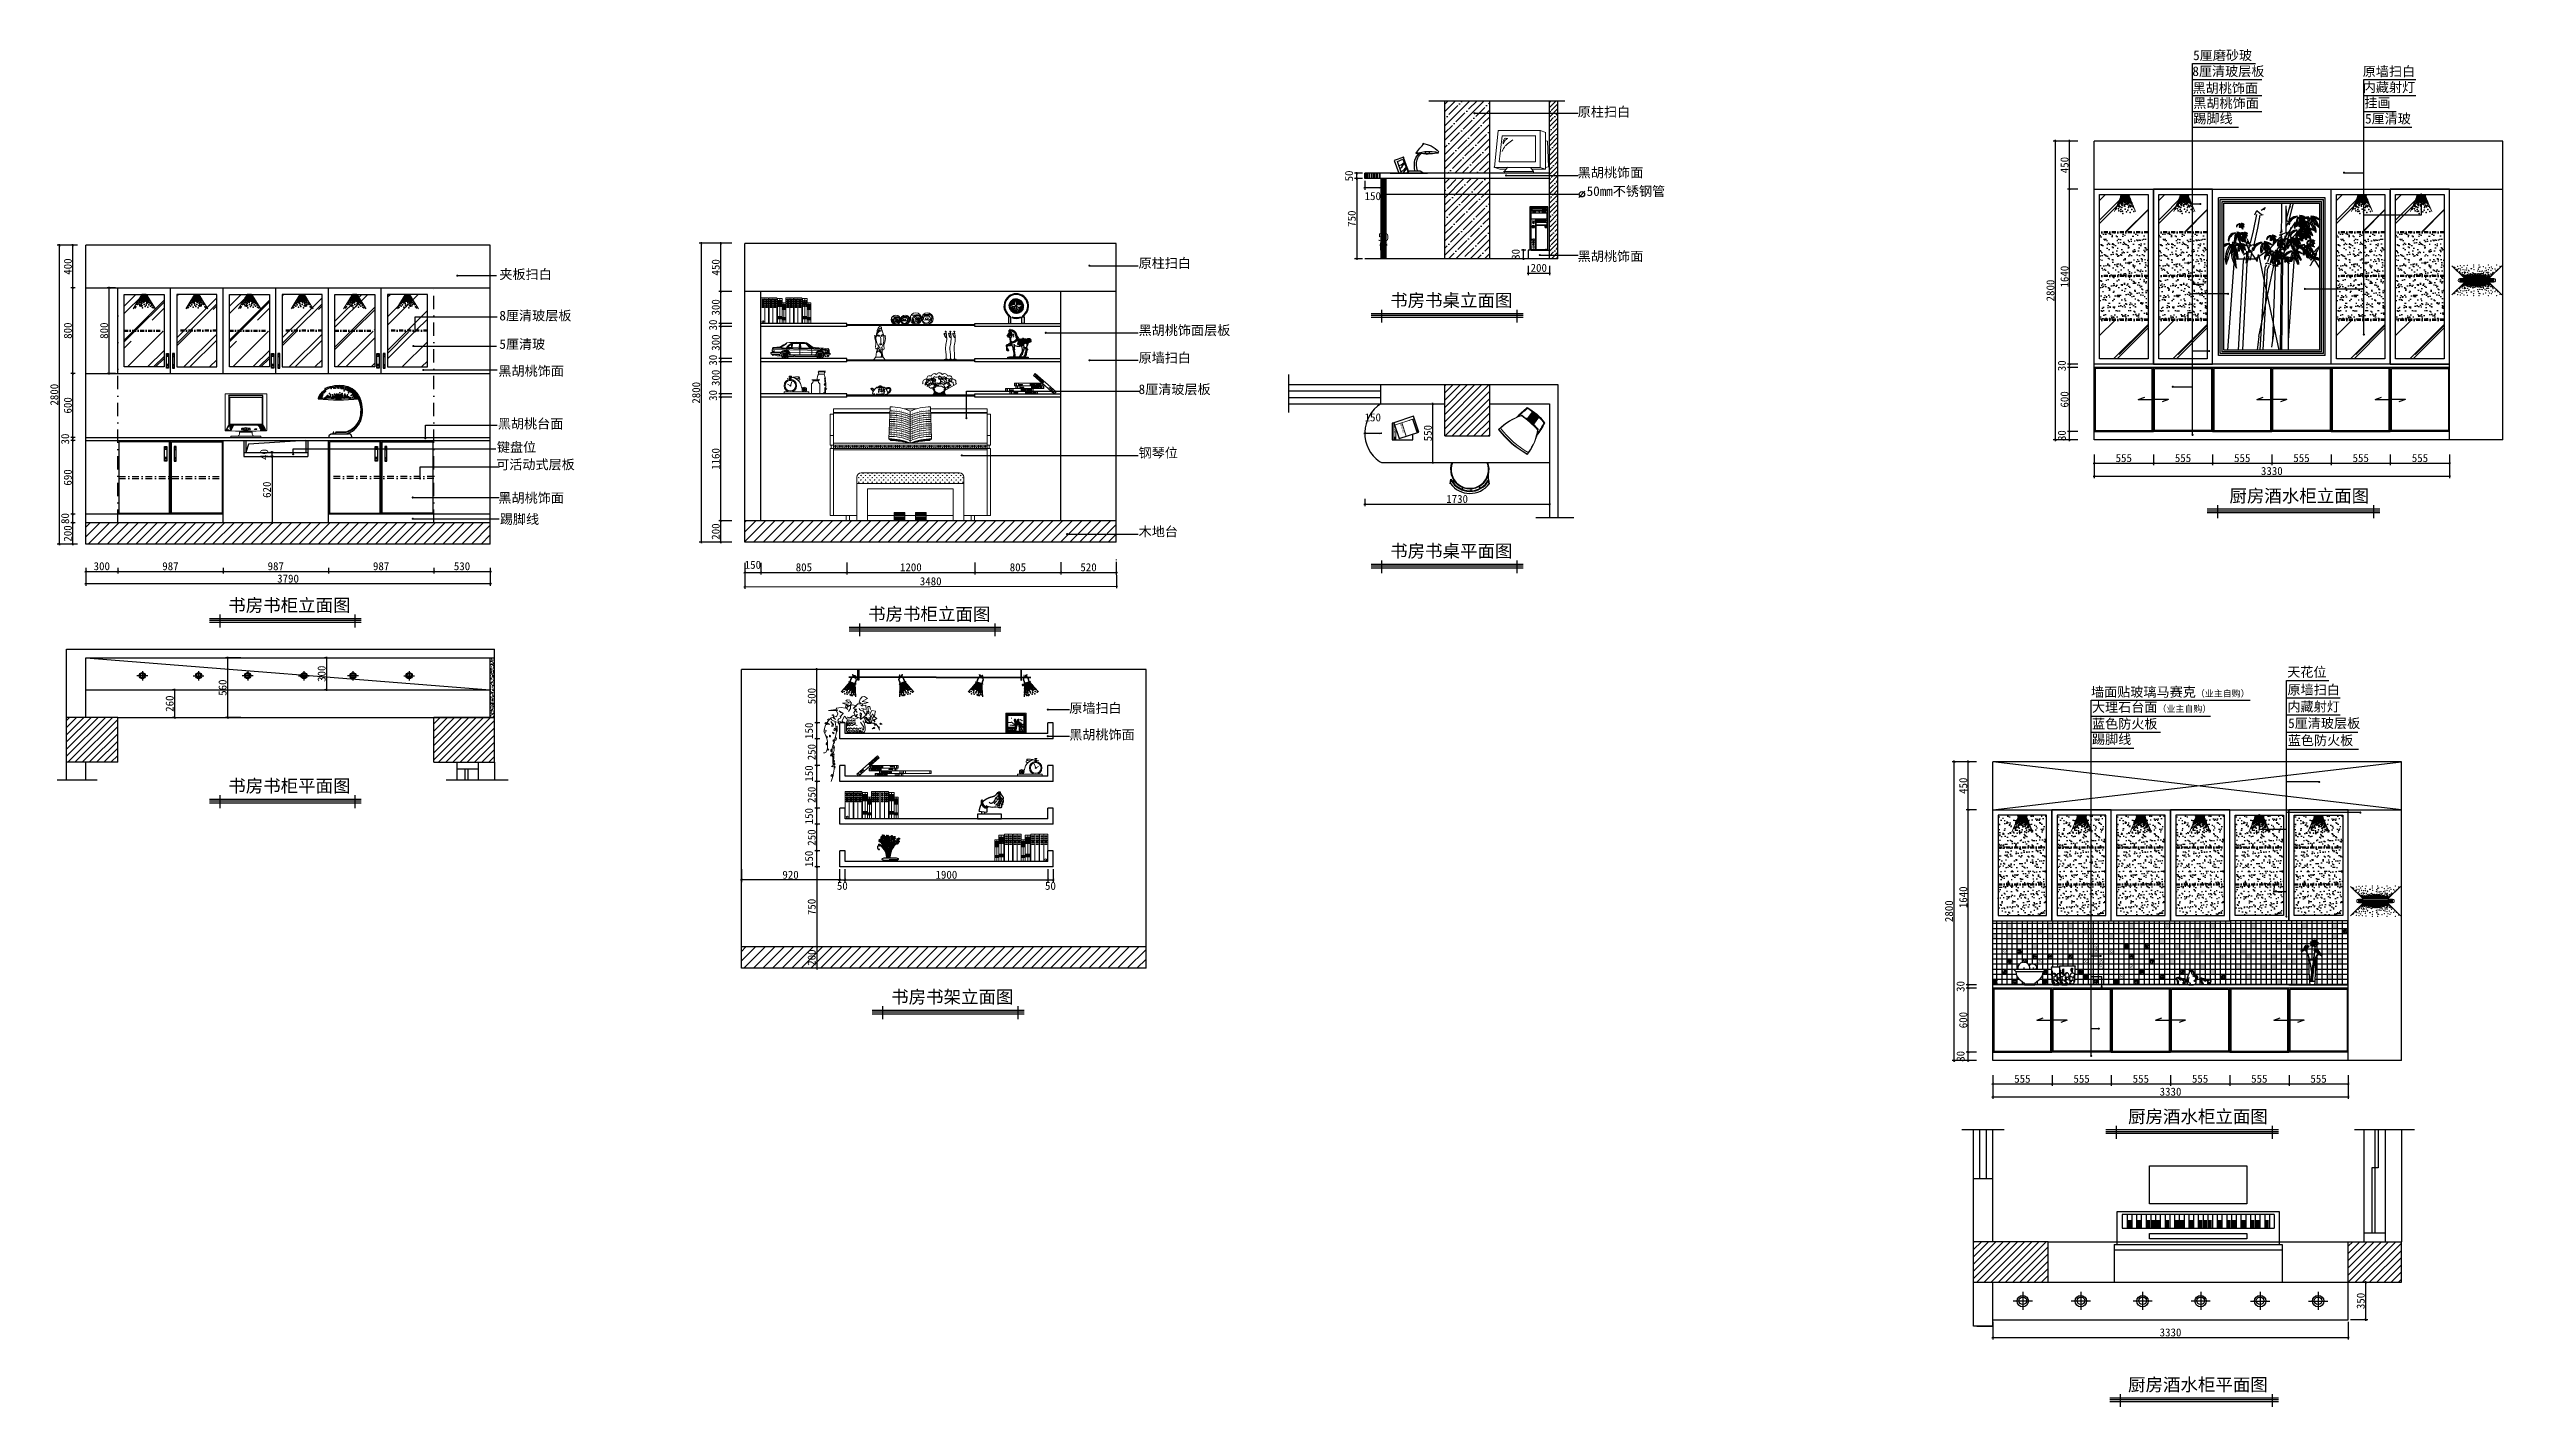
# Model space of a CAD drawing. Header units: millimetres. Extents: x 71641 to 191108, y -23091 to 29972.
# Drawn here: x 149726 to 172716, y -23091 to -10372 of the extents above; entities that cross this region are included whole.
import ezdxf

# ---------------------------------------------------------------- set-up
doc = ezdxf.new("R2010")
doc.units = ezdxf.units.MM
doc.linetypes.add('DASHDOT2', pattern=[0.5, 0.25, -0.125, 0, -0.125])
doc.linetypes.add('DASHED2', pattern=[0.375, 0.25, -0.125])
for name, color, linetype in [('00', 1, 'Continuous'), ('1', 1, 'Continuous'), ('10', 2, 'Continuous'), ('3', 5, 'Continuous'), ('7', 7, 'Continuous'), ('9', 9, 'Continuous'), ('BH', 3, 'Continuous'), ('FUR', 3, 'Continuous'), ('LAYER4', 4, 'Continuous'), ('Q', 1, 'Continuous')]:
    doc.layers.add(name, color=color, linetype=linetype)
for name, color, linetype, lineweight in [('4', 4, 'Continuous', 5), ('5', 5, 'Continuous', 20), ('8', 8, 'Continuous', 0)]:
    doc.layers.add(name, color=color, linetype=linetype, lineweight=lineweight)
doc.styles.add('200', font='SimSun.ttf', dxfattribs={"height": 600})
doc.styles.add('30', font='SimSun.ttf', dxfattribs={"height": 75})
doc.styles.add('ROMANT', font='romant.shx')
doc.styles.get("Standard").update_dxf_attribs({"font": 'SimSun.ttf', "height": 150})
doc.dimstyles.new('30', dxfattribs={"dimscale": 0, "dimtxt": 90, "dimasz": 20, "dimexe": 20, "dimexo": 20, "dimgap": 10, "dimtad": 1, "dimdec": 0, "dimzin": 0, "dimdsep": 46, "dimtxsty": '30', "dimblk": 'ARCHTICK', "dimcen": 20, "dimdle": 10, "dimclrd": 8, "dimclre": 8, "dimclrt": 2, "dimadec": 0, "dimazin": 0, "dimtfac": 1, "dimtdec": 0, "dimtmove": 2, "dimatfit": 3, "dimldrblk": 'DOT', "dimfxl": 0, "dimtolj": 2, "dimtzin": 0, "dimlwd": -1, "dimarcsym": 0})
pattern_1 = [(45, (0, -8746.35), (-67.35192, 67.35192), []), (45, (67.35, -8746.35), (-67.35192, 67.35192), [119.0625, -23.8125, 0, -23.8125])]
pattern_2 = [(37.5, (-949.671, -14226.454), (-0.4800094, 14.6823971), [0, -11.5824, 0, -12.954, 0, -12.3825]), (7.5, (-949.671, -14226.454), (13.4856985, 21.504753), [0, -6.2484, 0, -10.4394, 0, -4.0005]), (327.5, (-959.044, -14226.454), (23.7297711, 0.0431155), [0, -3.81, 0, -13.716, 0, -17.907]), (317.5, (-959.044, -14226.454), (22.9066936, 6.6878797), [0, -1.905, 0, -8.9916, 0, -10.287])]
pattern_3 = [(45, (3029.7, -346.85), (237.07876, 632.21003), [4191, -558.8, 1397, -279.4]), (45, (3193.67, 14.7), (-460.3279, 65.1967), [838.2, -92.202, 1676.4, -209.55]), (45, (2960.54, -80.14), (894.97233, 1159.71028), [2235.2, -391.16, 1117.6, -279.4])]
pattern_4 = [(45, (2043.03, -346.85), (237.07876, 632.21003), [4191, -558.8, 1397, -279.4]), (45, (2207, 14.7), (-460.3279, 65.1967), [838.2, -92.202, 1676.4, -209.55]), (45, (1973.88, -80.14), (894.97233, 1159.71028), [2235.2, -391.16, 1117.6, -279.4])]

msp = doc.modelspace()

# ---------------------------------------------------------------- texts
at = {"color": 2, "char_height": 90, "attachment_point": 1, "style": '30'}
for s, insert in [('8厘清玻层板', (169806.7, -10533.9)), ('5厘磨砂玻', (169814.1, -10384.7)), ('原墙扫白', (171403, -10535.1)), ('黑胡桃饰面', (169808.2, -10691.4)), ('内藏射灯', (171403, -10684.3)), ('原柱扫白', (164048.2, -10913.6)), ('踢脚线', (169815.9, -10977.1)), ('黑胡桃饰面', (169815.9, -10832.3)), ('挂画', (171418.3, -10828.8)), ('5厘清玻', (171424.8, -10978.5)), ('黑胡桃饰面', (164048.2, -11483.2)), ('原柱扫白', (159934, -12331)), ('黑胡桃饰面', (164048.2, -12266.8)), ('夹板扫白', (153945.1, -12436.1)), ('8厘清玻层板', (153945.1, -12822.8)), ('5厘清玻', (153945.1, -13089.5)), ('黑胡桃饰面层板', (159934, -12960.1)), ('黑胡桃饰面', (153935.8, -13341.4)), ('原墙扫白', (159934, -13217.5)), ('8厘清玻层板', (159934, -13512.8)), ('黑胡桃台面', (153930.3, -13835.4)), ('可活动式层板', (153914.8, -14217.5)), ('键盘位', (153921.6, -14055)), ('钢琴位', (159934, -14108.3)), ('黑胡桃饰面', (153935.8, -14530.2)), ('踢脚线', (153949.1, -14729.5)), ('木地台', (159934, -14846)), ('天花位', (170695.4, -16161.6)), ('原墙扫白', (170697.9, -16327.1)), ('原墙扫白', (159284.2, -16499.1)), ('墙面贴玻璃马赛克{\\H0.6667x;（业主自购）}', (168857, -16348.1)), ('大理石台面{\\H0.6667x;（业主自购）}', (168866.2, -16490.9)), ('内藏射灯', (170697.9, -16485.9)), ('黑胡桃饰面', (159284.2, -16748.2)), ('踢脚线', (168866.2, -16791.2)), ('蓝色防火板', (168866.2, -16646.4)), ('5厘清玻层板', (170704.1, -16641.5)), ('蓝色防火板', (170700.5, -16801.6))]:
    msp.add_mtext(s, dxfattribs=dict(at, insert=insert))
at = {"insert": (164131.8, -11657.3, -342.9), "char_height": 90, "width": 1902.141, "attachment_point": 1, "style": '200'}
msp.add_mtext('{\\C2;50mm不锈钢管}', dxfattribs=at)
at = {"color": 8, "char_height": 120, "width": 4366.126, "attachment_point": 3}
for s, insert in [('{\\C2;书房书桌立面图}', (163436.3, -12665.2, -342.9)), ('{\\C2;厨房酒水柜立面图}', (171463.2, -14496.2, -342.9)), ('{\\C2;书房书桌平面图}', (163436.3, -15013.1, -342.9)), ('{\\C2;书房书柜立面图}', (152551, -15521.4, -342.9)), ('{\\C2;书房书柜立面图}', (158545.3, -15603.5, -342.9)), ('{\\C2;书房书柜平面图}', (152551, -17213.6, -342.9)), ('{\\C2;书房书架立面图}', (158761.2, -19190.1, -342.9)), ('{\\C2;厨房酒水柜立面图}', (170513.6, -20310.3, -342.9)), ('{\\C2;厨房酒水柜平面图}', (170513.6, -22821.9, -342.9))]:
    msp.add_mtext(s, dxfattribs=dict(at, insert=insert))
at = {"color": 2, "attachment_point": 3}
for s, insert, char_height, width, rotation in [('TRFGGGYTT', (162327.4, -13912.4), 10.2, 3.175, 90), ('ADCVFFVBB', (162382.8, -13881.6), 12.75, 87.326, 108)]:
    msp.add_mtext(s, dxfattribs=dict(at, insert=insert, char_height=char_height, width=width, rotation=rotation))

# ---------------------------------------------------------------- blocks, each defined once
blk = doc.blocks.new('117')
at = {"color": 191, "linetype": 'ByBlock'}
for p, q in [((-36008, 53407), (-37583, 53407)), ((-37583, 53052), (-37583, 53407)), ((-36008, 53052), (-36008, 53407)), ((-37557, 53052), (-37557, 52747)), ((-36033, 52747), (-36033, 53052)), ((-37557, 52747), (-36033, 52747))]:
    blk.add_line(p, q, dxfattribs=at)
at = {"color": 8, "linetype": 'ByBlock'}
for p, q in [((-36008, 53103), (-37583, 53103)), ((-36008, 53052), (-37583, 53052)), ((-36084, 52899), (-37506, 52899)), ((-37506, 52772), (-37506, 52899)), ((-37462, 52772), (-37462, 52899)), ((-37418, 52772), (-37418, 52899)), ((-37373, 52772), (-37373, 52899)), ((-37329, 52772), (-37329, 52899)), ((-37284, 52772), (-37284, 52899)), ((-37252, 53001), (-36338, 53001)), ((-37252, 52950), (-37252, 53001)), ((-36338, 52950), (-37252, 52950)), ((-37240, 52772), (-37240, 52899)), ((-37195, 52772), (-37195, 52899)), ((-37151, 52772), (-37151, 52899)), ((-37106, 52772), (-37106, 52899)), ((-37062, 52772), (-37062, 52899)), ((-37017, 52772), (-37017, 52899)), ((-36973, 52772), (-36973, 52899)), ((-36929, 52772), (-36929, 52899)), ((-36884, 52772), (-36884, 52899)), ((-36840, 52772), (-36840, 52899)), ((-36795, 52772), (-36795, 52899)), ((-36751, 52772), (-36751, 52899)), ((-36706, 52772), (-36706, 52899)), ((-36662, 52772), (-36662, 52899)), ((-36617, 52772), (-36617, 52899)), ((-36573, 52772), (-36573, 52899)), ((-36529, 52772), (-36529, 52899)), ((-36484, 52772), (-36484, 52899)), ((-36440, 52772), (-36440, 52899)), ((-36395, 52772), (-36395, 52899)), ((-36351, 52772), (-36351, 52899)), ((-36338, 53001), (-36338, 52950)), ((-36306, 52772), (-36306, 52899)), ((-36262, 52772), (-36262, 52899)), ((-36217, 52772), (-36217, 52899)), ((-36173, 52772), (-36173, 52899)), ((-36128, 52772), (-36128, 52899)), ((-36084, 52772), (-36084, 52899)), ((-37506, 52772), (-36084, 52772))]:
    blk.add_line(p, q, dxfattribs=at)
at = {"color": 191, "linetype": 'ByBlock', "const_width": 38.1}
for points in [[(-37437, 52899), (-37437, 52823)], [(-37354, 52899), (-37354, 52823)], [(-37303, 52899), (-37303, 52823)], [(-37221, 52899), (-37221, 52823)], [(-37132, 52899), (-37132, 52823)], [(-37081, 52899), (-37081, 52823)], [(-36998, 52899), (-36998, 52823)], [(-36903, 52899), (-36903, 52823)], [(-36859, 52899), (-36859, 52823)], [(-36814, 52899), (-36814, 52823)], [(-36732, 52899), (-36732, 52823)], [(-36643, 52899), (-36643, 52823)], [(-36592, 52899), (-36592, 52823)], [(-36503, 52899), (-36503, 52823)], [(-36421, 52899), (-36421, 52823)], [(-36370, 52899), (-36370, 52823)], [(-36325, 52899), (-36325, 52823)], [(-36236, 52899), (-36236, 52823)], [(-36148, 52899), (-36148, 52823)]]:
    blk.add_lwpolyline(points, dxfattribs=at)
at = {"color": 191, "linetype": 'ByBlock'}
blk.add_lwpolyline([(-37252, 52671), (-36338, 52671), (-36338, 52315), (-37252, 52315)], close=True, dxfattribs=at)
blk = doc.blocks.new('_ARCHTICK')
at = {"color": 0, "linetype": 'ByBlock', "const_width": 0.15}
blk.add_lwpolyline([(-0.5, -0.5), (0.5, 0.5)], dxfattribs=at)
blk = doc.blocks.new('*D297')
at = {"color": 8, "lineweight": -2}
for p, q in [((167785, -19767), (167687, -19767)), ((167785, -19847), (167687, -19847))]:
    blk.add_line(p, q, dxfattribs=at)
at = {"color": 8}
blk.add_line((167707, -19857), (167707, -19757), dxfattribs=at)
at = {"layer": 'Defpoints', "color": 0}
for p in [(167707, -19767), (167805, -19767), (167805, -19847)]:
    blk.add_point(p, dxfattribs=at)
at = {"color": 8, "xscale": 20, "yscale": 20, "zscale": 20}
for p, rotation in [((167707, -19767), 90), ((167707, -19847), 270)]:
    blk.add_blockref('_ARCHTICK', p, dxfattribs=dict(at, rotation=rotation))
at = {"color": 2, "insert": (167635, -19807), "char_height": 75, "attachment_point": 5, "rotation": 90, "style": '30'}
blk.add_mtext('\\A2;80', dxfattribs=at)
blk = doc.blocks.new('_Dot')
at = {"color": 0, "linetype": 'ByBlock', "lineweight": -2}
blk.add_line((-0.5, 0), (-1, 0), dxfattribs=at)
at = {"color": 0, "linetype": 'ByBlock', "const_width": 0.5}
blk.add_lwpolyline([(-0.25, 0, 1), (0.25, 0, 1)], format="xyb", close=True, dxfattribs=at)
blk = doc.blocks.new('DOT')
at = {"color": 0, "linetype": 'ByBlock'}
blk.add_line((-0.5, 0), (-1, 0), dxfattribs=at)
at = {"color": 0, "linetype": 'ByBlock', "const_width": 0.5}
blk.add_lwpolyline([(-0.25, 0, 1), (0.25, 0, 1)], format="xyb", close=True, dxfattribs=at)
blk = doc.blocks.new('*D298')
at = {"color": 8, "lineweight": -2}
for p, q in [((167785, -19167), (167687, -19167)), ((167785, -19767), (167687, -19767))]:
    blk.add_line(p, q, dxfattribs=at)
at = {"color": 8}
blk.add_line((167707, -19777), (167707, -19157), dxfattribs=at)
at = {"layer": 'Defpoints', "color": 0}
for p in [(167707, -19167), (167805, -19167), (167805, -19767)]:
    blk.add_point(p, dxfattribs=at)
at = {"color": 8, "xscale": 20, "yscale": 20, "zscale": 20}
for p, rotation in [((167707, -19167), 90), ((167707, -19767), 270)]:
    blk.add_blockref('_ARCHTICK', p, dxfattribs=dict(at, rotation=rotation))
at = {"color": 2, "insert": (167660, -19467), "char_height": 75, "attachment_point": 5, "rotation": 90, "style": '30'}
blk.add_mtext('\\A2;600', dxfattribs=at)
blk = doc.blocks.new('*D299')
at = {"color": 8, "lineweight": -2}
for p, q in [((167785, -19137), (167687, -19137)), ((167785, -19167), (167687, -19167))]:
    blk.add_line(p, q, dxfattribs=at)
at = {"color": 8}
blk.add_line((167707, -19177), (167707, -19127), dxfattribs=at)
at = {"layer": 'Defpoints', "color": 0}
for p in [(167707, -19137), (167805, -19137), (167805, -19167)]:
    blk.add_point(p, dxfattribs=at)
at = {"color": 8, "xscale": 20, "yscale": 20, "zscale": 20}
for p, rotation in [((167707, -19137), 90), ((167707, -19167), 270)]:
    blk.add_blockref('_ARCHTICK', p, dxfattribs=dict(at, rotation=rotation))
at = {"color": 2, "insert": (167635, -19152), "char_height": 75, "attachment_point": 5, "rotation": 90, "style": '30'}
blk.add_mtext('\\A2;30', dxfattribs=at)
blk = doc.blocks.new('*D300')
at = {"color": 8, "lineweight": -2}
for p, q in [((167785, -17497), (167687, -17497)), ((167785, -19137), (167687, -19137))]:
    blk.add_line(p, q, dxfattribs=at)
at = {"color": 8}
blk.add_line((167707, -19147), (167707, -17487), dxfattribs=at)
at = {"layer": 'Defpoints', "color": 0}
for p in [(167707, -17497), (167805, -17497), (167805, -19137)]:
    blk.add_point(p, dxfattribs=at)
at = {"color": 8, "xscale": 20, "yscale": 20, "zscale": 20}
for p, rotation in [((167707, -17497), 90), ((167707, -19137), 270)]:
    blk.add_blockref('_ARCHTICK', p, dxfattribs=dict(at, rotation=rotation))
at = {"color": 2, "insert": (167660, -18317), "char_height": 75, "attachment_point": 5, "rotation": 90, "style": '30'}
blk.add_mtext('\\A2;1640', dxfattribs=at)
blk = doc.blocks.new('*D301')
at = {"color": 8, "lineweight": -2}
for p, q in [((167785, -17047), (167687, -17047)), ((167785, -17497), (167687, -17497))]:
    blk.add_line(p, q, dxfattribs=at)
at = {"color": 8}
blk.add_line((167707, -17507), (167707, -17037), dxfattribs=at)
at = {"layer": 'Defpoints', "color": 0}
for p in [(167707, -17047), (167805, -17047), (167805, -17497)]:
    blk.add_point(p, dxfattribs=at)
at = {"color": 8, "xscale": 20, "yscale": 20, "zscale": 20}
for p, rotation in [((167707, -17047), 90), ((167707, -17497), 270)]:
    blk.add_blockref('_ARCHTICK', p, dxfattribs=dict(at, rotation=rotation))
at = {"color": 2, "insert": (167660, -17272), "char_height": 75, "attachment_point": 5, "rotation": 90, "style": '30'}
blk.add_mtext('\\A2;450', dxfattribs=at)
blk = doc.blocks.new('*D302')
at = {"color": 8, "lineweight": -2}
for p, q in [((167785, -17047), (167555, -17047)), ((167785, -19847), (167555, -19847))]:
    blk.add_line(p, q, dxfattribs=at)
at = {"color": 8}
blk.add_line((167575, -19857), (167575, -17037), dxfattribs=at)
at = {"layer": 'Defpoints', "color": 0}
for p in [(167575, -17047), (167805, -17047), (167805, -19847)]:
    blk.add_point(p, dxfattribs=at)
at = {"color": 8, "xscale": 20, "yscale": 20, "zscale": 20}
for p, rotation in [((167575, -17047), 90), ((167575, -19847), 270)]:
    blk.add_blockref('_ARCHTICK', p, dxfattribs=dict(at, rotation=rotation))
at = {"color": 2, "insert": (167527, -18447), "char_height": 75, "attachment_point": 5, "rotation": 90, "style": '30'}
blk.add_mtext('\\A2;2800', dxfattribs=at)
blk = doc.blocks.new('*D303')
at = {"color": 8, "lineweight": -2}
for p, q in [((167937, -22293), (167937, -22460)), ((171267, -22293), (171267, -22460))]:
    blk.add_line(p, q, dxfattribs=at)
at = {"color": 8}
blk.add_line((167927, -22440), (171277, -22440), dxfattribs=at)
at = {"layer": 'Defpoints', "color": 0}
for p in [(167937, -22273), (171267, -22273), (171267, -22440)]:
    blk.add_point(p, dxfattribs=at)
at = {"color": 8, "xscale": 20, "yscale": 20, "zscale": 20, "rotation": 180}
blk.add_blockref('_ARCHTICK', (167937, -22440), dxfattribs=at)
at = {"color": 8, "xscale": 20, "yscale": 20, "zscale": 20}
blk.add_blockref('_ARCHTICK', (171267, -22440), dxfattribs=at)
at = {"color": 2, "insert": (169602, -22393), "char_height": 75, "attachment_point": 5, "style": '30'}
blk.add_mtext('\\A2;3330', dxfattribs=at)
blk = doc.blocks.new('*D304')
at = {"color": 8, "lineweight": -2}
for p, q in [((171287, -21923), (171451, -21923)), ((171287, -22273), (171451, -22273))]:
    blk.add_line(p, q, dxfattribs=at)
at = {"color": 8}
blk.add_line((171431, -22283), (171431, -21913), dxfattribs=at)
at = {"layer": 'Defpoints', "color": 0}
for p in [(171267, -21923), (171431, -21923), (171267, -22273)]:
    blk.add_point(p, dxfattribs=at)
at = {"color": 8, "xscale": 20, "yscale": 20, "zscale": 20}
for p, rotation in [((171431, -21923), 90), ((171431, -22273), 270)]:
    blk.add_blockref('_ARCHTICK', p, dxfattribs=dict(at, rotation=rotation))
at = {"color": 2, "insert": (171384, -22098), "char_height": 75, "attachment_point": 5, "rotation": 90, "style": '30'}
blk.add_mtext('\\A2;350', dxfattribs=at)
blk = doc.blocks.new('*D305')
at = {"color": 8, "lineweight": -2}
for p, q in [((167937, -19983), (167937, -20084)), ((168492, -19983), (168492, -20084))]:
    blk.add_line(p, q, dxfattribs=at)
at = {"color": 8}
blk.add_line((167927, -20064), (168502, -20064), dxfattribs=at)
at = {"layer": 'Defpoints', "color": 0}
for p in [(167937, -19963), (168492, -19963), (168492, -20064)]:
    blk.add_point(p, dxfattribs=at)
at = {"color": 8, "xscale": 20, "yscale": 20, "zscale": 20, "rotation": 180}
blk.add_blockref('_ARCHTICK', (167937, -20064), dxfattribs=at)
at = {"color": 8, "xscale": 20, "yscale": 20, "zscale": 20}
blk.add_blockref('_ARCHTICK', (168492, -20064), dxfattribs=at)
at = {"color": 2, "insert": (168214, -20017), "char_height": 75, "attachment_point": 5, "style": '30'}
blk.add_mtext('\\A2;555', dxfattribs=at)
blk = doc.blocks.new('*D306')
at = {"color": 8, "lineweight": -2}
for p, q in [((168492, -19983), (168492, -20084)), ((169047, -19983), (169047, -20084))]:
    blk.add_line(p, q, dxfattribs=at)
at = {"color": 8}
blk.add_line((168482, -20064), (169057, -20064), dxfattribs=at)
at = {"layer": 'Defpoints', "color": 0}
for p in [(168492, -19963), (169047, -19963), (169047, -20064)]:
    blk.add_point(p, dxfattribs=at)
at = {"color": 8, "xscale": 20, "yscale": 20, "zscale": 20, "rotation": 180}
blk.add_blockref('_ARCHTICK', (168492, -20064), dxfattribs=at)
at = {"color": 8, "xscale": 20, "yscale": 20, "zscale": 20}
blk.add_blockref('_ARCHTICK', (169047, -20064), dxfattribs=at)
at = {"color": 2, "insert": (168769, -20017), "char_height": 75, "attachment_point": 5, "style": '30'}
blk.add_mtext('\\A2;555', dxfattribs=at)
blk = doc.blocks.new('*D307')
at = {"color": 8, "lineweight": -2}
for p, q in [((169047, -19983), (169047, -20084)), ((169602, -19983), (169602, -20084))]:
    blk.add_line(p, q, dxfattribs=at)
at = {"color": 8}
blk.add_line((169037, -20064), (169612, -20064), dxfattribs=at)
at = {"layer": 'Defpoints', "color": 0}
for p in [(169047, -19963), (169602, -19963), (169602, -20064)]:
    blk.add_point(p, dxfattribs=at)
at = {"color": 8, "xscale": 20, "yscale": 20, "zscale": 20, "rotation": 180}
blk.add_blockref('_ARCHTICK', (169047, -20064), dxfattribs=at)
at = {"color": 8, "xscale": 20, "yscale": 20, "zscale": 20}
blk.add_blockref('_ARCHTICK', (169602, -20064), dxfattribs=at)
at = {"color": 2, "insert": (169324, -20017), "char_height": 75, "attachment_point": 5, "style": '30'}
blk.add_mtext('\\A2;555', dxfattribs=at)
blk = doc.blocks.new('*D308')
at = {"color": 8, "lineweight": -2}
for p, q in [((169602, -19983), (169602, -20084)), ((170157, -19983), (170157, -20084))]:
    blk.add_line(p, q, dxfattribs=at)
at = {"color": 8}
blk.add_line((169592, -20064), (170167, -20064), dxfattribs=at)
at = {"layer": 'Defpoints', "color": 0}
for p in [(169602, -19963), (170157, -19963), (170157, -20064)]:
    blk.add_point(p, dxfattribs=at)
at = {"color": 8, "xscale": 20, "yscale": 20, "zscale": 20, "rotation": 180}
blk.add_blockref('_ARCHTICK', (169602, -20064), dxfattribs=at)
at = {"color": 8, "xscale": 20, "yscale": 20, "zscale": 20}
blk.add_blockref('_ARCHTICK', (170157, -20064), dxfattribs=at)
at = {"color": 2, "insert": (169879, -20017), "char_height": 75, "attachment_point": 5, "style": '30'}
blk.add_mtext('\\A2;555', dxfattribs=at)
blk = doc.blocks.new('*D309')
at = {"color": 8, "lineweight": -2}
for p, q in [((170157, -19983), (170157, -20084)), ((170712, -19983), (170712, -20084))]:
    blk.add_line(p, q, dxfattribs=at)
at = {"color": 8}
blk.add_line((170147, -20064), (170722, -20064), dxfattribs=at)
at = {"layer": 'Defpoints', "color": 0}
for p in [(170157, -19963), (170712, -19963), (170712, -20064)]:
    blk.add_point(p, dxfattribs=at)
at = {"color": 8, "xscale": 20, "yscale": 20, "zscale": 20, "rotation": 180}
blk.add_blockref('_ARCHTICK', (170157, -20064), dxfattribs=at)
at = {"color": 8, "xscale": 20, "yscale": 20, "zscale": 20}
blk.add_blockref('_ARCHTICK', (170712, -20064), dxfattribs=at)
at = {"color": 2, "insert": (170434, -20017), "char_height": 75, "attachment_point": 5, "style": '30'}
blk.add_mtext('\\A2;555', dxfattribs=at)
blk = doc.blocks.new('*D310')
at = {"color": 8, "lineweight": -2}
for p, q in [((170712, -19983), (170712, -20084)), ((171267, -19983), (171267, -20084))]:
    blk.add_line(p, q, dxfattribs=at)
at = {"color": 8}
blk.add_line((170702, -20064), (171277, -20064), dxfattribs=at)
at = {"layer": 'Defpoints', "color": 0}
for p in [(170712, -19963), (171267, -19963), (171267, -20064)]:
    blk.add_point(p, dxfattribs=at)
at = {"color": 8, "xscale": 20, "yscale": 20, "zscale": 20, "rotation": 180}
blk.add_blockref('_ARCHTICK', (170712, -20064), dxfattribs=at)
at = {"color": 8, "xscale": 20, "yscale": 20, "zscale": 20}
blk.add_blockref('_ARCHTICK', (171267, -20064), dxfattribs=at)
at = {"color": 2, "insert": (170989, -20017), "char_height": 75, "attachment_point": 5, "style": '30'}
blk.add_mtext('\\A2;555', dxfattribs=at)
blk = doc.blocks.new('*D311')
at = {"color": 8}
blk.add_line((167927, -20185), (171277, -20185), dxfattribs=at)
at = {"color": 8, "lineweight": -2}
for p, q in [((167937, -20003), (167937, -20205)), ((171267, -20003), (171267, -20205))]:
    blk.add_line(p, q, dxfattribs=at)
at = {"layer": 'Defpoints', "color": 0}
for p in [(167937, -19983), (171267, -19983), (171267, -20185)]:
    blk.add_point(p, dxfattribs=at)
at = {"color": 8, "xscale": 20, "yscale": 20, "zscale": 20, "rotation": 180}
blk.add_blockref('_ARCHTICK', (167937, -20185), dxfattribs=at)
at = {"color": 8, "xscale": 20, "yscale": 20, "zscale": 20}
blk.add_blockref('_ARCHTICK', (171267, -20185), dxfattribs=at)
at = {"color": 2, "insert": (169602, -20138), "char_height": 75, "attachment_point": 5, "style": '30'}
blk.add_mtext('\\A2;3330', dxfattribs=at)
blk = doc.blocks.new('*D312')
at = {"color": 8, "lineweight": -2}
for p, q in [((162683, -13694), (162712, -13694)), ((162683, -14244), (162712, -14244))]:
    blk.add_line(p, q, dxfattribs=at)
at = {"color": 8}
blk.add_line((162692, -14254), (162692, -13684), dxfattribs=at)
at = {"layer": 'Defpoints', "color": 0}
for p in [(162663, -13694), (162692, -13694), (162663, -14244)]:
    blk.add_point(p, dxfattribs=at)
at = {"color": 8, "xscale": 20, "yscale": 20, "zscale": 20}
for p, rotation in [((162692, -13694), 90), ((162692, -14244), 270)]:
    blk.add_blockref('_ARCHTICK', p, dxfattribs=dict(at, rotation=rotation))
at = {"color": 2, "insert": (162644, -13969), "char_height": 75, "attachment_point": 5, "rotation": 90, "style": '30'}
blk.add_mtext('\\A2;550', dxfattribs=at)
blk = doc.blocks.new('*D313')
at = {"color": 8}
blk.add_line((162043, -14633), (163793, -14633), dxfattribs=at)
at = {"color": 8, "lineweight": -2}
for p, q in [((162053, -14585), (162053, -14653)), ((163783, -14585), (163783, -14653))]:
    blk.add_line(p, q, dxfattribs=at)
at = {"layer": 'Defpoints', "color": 0}
for p in [(162053, -14565), (163783, -14565), (163783, -14633)]:
    blk.add_point(p, dxfattribs=at)
at = {"color": 8, "xscale": 20, "yscale": 20, "zscale": 20, "rotation": 180}
blk.add_blockref('_ARCHTICK', (162053, -14633), dxfattribs=at)
at = {"color": 8, "xscale": 20, "yscale": 20, "zscale": 20}
blk.add_blockref('_ARCHTICK', (163783, -14633), dxfattribs=at)
at = {"color": 2, "insert": (162918, -14586), "char_height": 75, "attachment_point": 5, "style": '30'}
blk.add_mtext('\\A2;1730', dxfattribs=at)
blk = doc.blocks.new('*D314')
at = {"color": 8}
blk.add_line((162043, -13969), (162213, -13969), dxfattribs=at)
at = {"layer": 'Defpoints', "color": 0}
for p in [(162053, -13969), (162203, -13969), (162203, -13969)]:
    blk.add_point(p, dxfattribs=at)
at = {"color": 8, "xscale": 20, "yscale": 20, "zscale": 20, "rotation": 180}
blk.add_blockref('_ARCHTICK', (162053, -13969), dxfattribs=at)
at = {"color": 8, "xscale": 20, "yscale": 20, "zscale": 20}
blk.add_blockref('_ARCHTICK', (162203, -13969), dxfattribs=at)
at = {"color": 2, "insert": (162128, -13822), "char_height": 75, "attachment_point": 5, "style": '30'}
blk.add_mtext('\\A2;150', dxfattribs=at)
blk = doc.blocks.new('A$C41563685')
at = {"layer": 'FUR', "color": 3}
for p, q in [((0, 406), (166, 406)), ((0, 6), (0, 406)), ((166, 406), (166, 6)), ((166, 6), (0, 6)), ((10, 0), (10, 6)), ((10, 6), (20, 6)), ((20, 6), (20, 0)), ((146, 0), (146, 6)), ((146, 6), (156, 6)), ((156, 6), (156, 0)), ((20, 0), (10, 0)), ((156, 0), (146, 0))]:
    blk.add_line(p, q, dxfattribs=at)
at = {"layer": 'FUR', "color": 4}
for p, q in [((158, 398), (8, 398)), ((8, 398), (8, 231)), ((8, 231), (112, 231)), ((156, 396), (9, 396)), ((9, 396), (9, 233)), ((9, 347), (156, 347)), ((9, 291), (156, 291)), ((9, 259), (112, 259)), ((9, 233), (112, 233)), ((17, 280), (16, 281)), ((16, 275), (16, 281)), ((16, 281), (49, 281)), ((17, 276), (16, 275)), ((49, 275), (16, 275)), ((17, 276), (17, 280)), ((17, 280), (49, 280)), ((106, 276), (17, 276)), ((18, 384), (18, 384)), ((18, 370), (18, 384)), ((18, 384), (149, 384)), ((18, 370), (18, 384)), ((18, 384), (148, 384)), ((18, 370), (18, 370)), ((149, 370), (18, 370)), ((148, 370), (18, 370)), ((19, 371), (19, 383)), ((19, 383), (147, 383)), ((147, 371), (19, 371)), ((29, 268), (29, 269)), ((29, 269), (33, 269)), ((33, 268), (29, 268)), ((33, 269), (33, 268)), ((35, 361), (46, 361)), ((41, 359), (35, 358)), ((35, 358), (41, 358)), ((46, 357), (35, 357)), ((41, 361), (41, 357)), ((47, 360), (41, 359)), ((41, 358), (41, 359)), ((41, 358), (41, 359)), ((41, 358), (47, 358)), ((47, 358), (47, 360)), ((49, 282), (49, 283)), ((49, 281), (49, 283)), ((49, 283), (71, 283)), ((49, 280), (49, 282)), ((49, 282), (70, 282)), ((49, 280), (49, 281)), ((49, 276), (49, 267)), ((49, 267), (71, 267)), ((70, 282), (71, 283)), ((70, 282), (70, 280)), ((70, 280), (71, 281)), ((70, 280), (106, 280)), ((71, 283), (71, 281)), ((71, 281), (107, 281)), ((71, 267), (71, 276)), ((107, 275), (71, 275)), ((90, 264), (90, 268)), ((90, 268), (102, 268)), ((102, 264), (90, 264)), ((102, 268), (102, 264)), ((106, 280), (107, 281)), ((106, 280), (106, 276)), ((106, 276), (107, 275)), ((107, 281), (107, 275)), ((112, 291), (112, 6)), ((112, 290), (112, 290)), ((112, 289), (112, 289)), ((112, 287), (112, 287)), ((112, 283), (112, 283)), ((112, 283), (112, 283)), ((112, 283), (112, 283)), ((112, 282), (112, 282)), ((112, 280), (112, 280)), ((112, 275), (112, 275)), ((112, 269), (112, 269)), ((112, 264), (112, 264)), ((112, 245), (112, 245)), ((112, 239), (112, 239)), ((112, 231), (112, 231)), ((113, 290), (113, 290)), ((113, 289), (113, 289)), ((113, 288), (113, 288)), ((113, 283), (113, 283)), ((113, 276), (113, 276)), ((113, 275), (113, 275)), ((113, 275), (113, 275)), ((113, 274), (113, 274)), ((113, 273), (113, 273)), ((113, 271), (113, 271)), ((113, 269), (113, 269)), ((113, 269), (113, 269)), ((113, 269), (113, 269)), ((113, 265), (113, 265)), ((113, 262), (113, 262)), ((113, 262), (113, 262)), ((113, 261), (113, 261)), ((113, 260), (113, 260)), ((113, 258), (113, 258)), ((113, 257), (113, 257)), ((113, 255), (113, 255)), ((113, 255), (113, 255)), ((113, 255), (113, 255)), ((113, 255), (113, 255)), ((113, 253), (113, 253)), ((113, 251), (113, 251)), ((113, 248), (113, 248)), ((113, 248), (113, 248)), ((113, 248), (113, 248)), ((113, 246), (113, 246)), ((113, 245), (113, 245)), ((113, 241), (113, 241)), ((113, 240), (113, 240)), ((113, 238), (113, 238)), ((113, 234), (113, 234)), ((114, 291), (114, 6)), ((114, 289), (114, 289)), ((114, 244), (114, 244)), ((114, 241), (114, 241)), ((114, 240), (114, 240)), ((114, 234), (114, 234)), ((114, 234), (114, 234)), ((114, 231), (114, 231)), ((115, 357), (115, 361)), ((115, 361), (126, 361)), ((126, 357), (115, 357)), ((125, 261), (125, 261)), ((125, 257), (125, 257)), ((125, 256), (125, 256)), ((126, 361), (126, 357)), ((126, 260), (126, 260)), ((126, 260), (126, 260)), ((126, 256), (126, 256)), ((126, 256), (126, 256)), ((126, 253), (126, 253)), ((127, 263), (127, 263)), ((127, 263), (127, 263)), ((127, 261), (127, 261)), ((127, 259), (127, 259)), ((127, 256), (127, 256)), ((127, 255), (127, 255)), ((128, 261), (128, 261)), ((128, 259), (128, 259)), ((128, 258), (128, 258)), ((128, 252), (128, 252)), ((128, 252), (128, 252)), ((128, 251), (128, 251)), ((128, 251), (128, 251)), ((128, 251), (128, 251)), ((128, 251), (128, 251)), ((129, 357), (129, 361)), ((129, 361), (140, 361)), ((140, 357), (129, 357)), ((129, 263), (129, 263)), ((129, 256), (129, 256)), ((129, 256), (129, 256)), ((130, 265), (130, 265)), ((130, 264), (130, 264)), ((130, 261), (130, 261)), ((130, 261), (130, 261)), ((130, 261), (130, 261)), ((130, 257), (130, 257)), ((130, 256), (130, 256)), ((130, 256), (130, 256)), ((130, 254), (130, 254)), ((130, 254), (130, 254)), ((130, 250), (130, 250)), ((130, 250), (130, 250)), ((131, 261), (131, 261)), ((131, 261), (131, 261)), ((131, 256), (131, 256)), ((131, 255), (131, 255)), ((131, 252), (131, 252)), ((131, 250), (131, 250)), ((132, 266), (132, 266)), ((132, 266), (132, 266)), ((132, 263), (132, 263)), ((132, 261), (132, 261)), ((132, 261), (132, 261)), ((132, 259), (132, 259)), ((132, 256), (132, 256)), ((132, 255), (132, 255)), ((132, 252), (132, 252)), ((132, 252), (132, 252)), ((133, 266), (133, 266)), ((133, 263), (133, 263)), ((133, 261), (133, 261)), ((133, 260), (133, 260)), ((133, 256), (133, 256)), ((133, 253), (133, 253)), ((133, 252), (133, 252)), ((133, 252), (133, 252)), ((134, 264), (134, 264)), ((134, 259), (134, 259)), ((134, 257), (134, 257)), ((134, 253), (134, 253)), ((134, 251), (134, 251)), ((135, 266), (135, 266)), ((135, 265), (135, 265)), ((135, 265), (135, 265)), ((135, 262), (135, 262)), ((135, 261), (135, 261)), ((135, 258), (135, 258)), ((135, 258), (135, 258)), ((135, 257), (135, 257)), ((135, 257), (135, 257)), ((135, 254), (135, 254)), ((135, 251), (135, 251)), ((135, 250), (135, 250)), ((136, 261), (136, 261)), ((136, 257), (136, 257)), ((136, 254), (136, 254)), ((136, 252), (136, 252)), ((137, 263), (137, 263)), ((137, 263), (137, 263)), ((137, 263), (137, 263)), ((137, 262), (137, 262)), ((137, 261), (137, 261)), ((137, 259), (137, 259)), ((137, 256), (137, 256)), ((137, 256), (137, 256)), ((137, 252), (137, 252)), ((137, 252), (137, 252)), ((137, 250), (137, 250)), ((138, 263), (138, 263)), ((138, 262), (138, 262)), ((138, 256), (138, 256)), ((138, 256), (138, 256)), ((138, 253), (138, 253)), ((139, 261), (139, 261)), ((139, 261), (139, 261)), ((139, 257), (139, 257)), ((139, 257), (139, 257)), ((139, 255), (139, 255)), ((139, 254), (139, 254)), ((139, 252), (139, 252)), ((140, 361), (140, 357)), ((140, 262), (140, 262)), ((140, 259), (140, 259)), ((140, 258), (140, 258)), ((140, 254), (140, 254)), ((141, 260), (141, 260)), ((141, 259), (141, 259)), ((141, 258), (141, 258)), ((141, 254), (141, 254)), ((141, 253), (141, 253)), ((147, 383), (147, 371)), ((148, 384), (149, 384)), ((148, 384), (148, 370)), ((148, 370), (149, 370)), ((149, 384), (149, 370)), ((156, 6), (156, 396)), ((158, 6), (158, 398)), ((9, 227), (23, 227)), ((9, 212), (9, 227)), ((23, 212), (9, 212)), ((23, 227), (24, 227)), ((23, 227), (23, 212)), ((23, 212), (24, 212)), ((24, 212), (24, 227)), ((112, 221), (112, 221)), ((112, 220), (112, 220)), ((112, 217), (112, 217)), ((112, 216), (112, 216)), ((112, 215), (112, 215)), ((112, 214), (112, 214)), ((112, 210), (112, 210)), ((112, 209), (112, 209)), ((112, 207), (112, 207)), ((112, 207), (112, 207)), ((112, 203), (112, 203)), ((112, 202), (112, 202)), ((112, 202), (112, 202)), ((112, 202), (112, 202)), ((112, 199), (112, 199)), ((112, 195), (112, 195)), ((112, 192), (112, 192)), ((112, 133), (112, 133)), ((112, 133), (112, 133)), ((112, 132), (112, 132)), ((112, 126), (112, 126)), ((112, 123), (112, 123)), ((112, 121), (112, 121)), ((112, 114), (112, 114)), ((112, 103), (112, 103)), ((112, 95), (112, 95)), ((112, 89), (112, 89)), ((112, 89), (112, 89)), ((112, 86), (112, 86)), ((112, 82), (112, 82)), ((112, 79), (112, 79)), ((112, 77), (112, 77)), ((112, 75), (112, 75)), ((112, 75), (112, 75)), ((112, 61), (112, 61)), ((112, 60), (112, 60)), ((112, 59), (112, 59)), ((112, 53), (112, 53)), ((112, 46), (112, 46)), ((112, 46), (112, 46)), ((112, 46), (112, 46)), ((112, 40), (112, 40)), ((112, 39), (112, 39)), ((112, 33), (112, 33)), ((112, 32), (112, 32)), ((112, 26), (112, 26)), ((112, 16), (112, 16)), ((112, 13), (112, 13)), ((112, 9), (112, 9)), ((112, 8), (112, 8)), ((112, 7), (112, 7)), ((113, 227), (113, 227)), ((113, 226), (113, 226)), ((113, 220), (113, 220)), ((113, 212), (113, 212)), ((113, 209), (113, 209)), ((113, 202), (113, 202)), ((113, 201), (113, 201)), ((113, 197), (113, 197)), ((113, 196), (113, 196)), ((113, 192), (113, 192)), ((113, 135), (113, 135)), ((113, 134), (113, 134)), ((113, 133), (113, 133)), ((113, 130), (113, 130)), ((113, 128), (113, 128)), ((113, 128), (113, 128)), ((113, 127), (113, 127)), ((113, 123), (113, 123)), ((113, 120), (113, 120)), ((113, 120), (113, 120)), ((113, 119), (113, 119)), ((113, 118), (113, 118)), ((113, 116), (113, 116)), ((113, 114), (113, 114)), ((113, 113), (113, 113)), ((113, 110), (113, 110)), ((113, 109), (113, 109)), ((113, 106), (113, 106)), ((113, 106), (113, 106)), ((113, 104), (113, 104)), ((113, 99), (113, 99)), ((113, 99), (113, 99)), ((113, 94), (113, 94)), ((113, 92), (113, 92)), ((113, 92), (113, 92)), ((113, 91), (113, 91)), ((113, 90), (113, 90)), ((113, 86), (113, 86)), ((113, 84), (113, 84)), ((113, 80), (113, 80)), ((113, 79), (113, 79)), ((113, 77), (113, 77)), ((113, 75), (113, 75)), ((113, 73), (113, 73)), ((113, 72), (113, 72)), ((113, 68), (113, 68)), ((113, 66), (113, 66)), ((113, 66), (113, 66)), ((113, 64), (113, 64)), ((113, 61), (113, 61)), ((113, 61), (113, 61)), ((113, 58), (113, 58)), ((113, 57), (113, 57)), ((113, 54), (113, 54)), ((113, 51), (113, 51)), ((113, 50), (113, 50)), ((113, 47), (113, 47)), ((113, 47), (113, 47)), ((113, 47), (113, 47)), ((113, 40), (113, 40)), ((113, 37), (113, 37)), ((113, 32), (113, 32)), ((113, 32), (113, 32)), ((113, 29), (113, 29)), ((113, 23), (113, 23)), ((113, 22), (113, 22)), ((113, 21), (113, 21)), ((113, 19), (113, 19)), ((113, 19), (113, 19)), ((113, 18), (113, 18)), ((113, 12), (113, 12)), ((113, 10), (113, 10)), ((113, 8), (113, 8)), ((114, 228), (114, 228)), ((114, 226), (114, 226)), ((114, 221), (114, 221)), ((114, 217), (114, 217)), ((114, 128), (114, 128)), ((114, 117), (114, 117)), ((114, 112), (114, 112)), ((114, 109), (114, 109)), ((114, 109), (114, 109)), ((114, 85), (114, 85)), ((114, 78), (114, 78)), ((114, 72), (114, 72)), ((114, 71), (114, 71)), ((114, 65), (114, 65)), ((114, 54), (114, 54)), ((114, 43), (114, 43)), ((114, 39), (114, 39)), ((114, 18), (114, 18)), ((118, 103), (118, 106)), ((119, 107), (120, 107)), ((120, 105), (119, 105)), ((120, 102), (119, 102)), ((120, 106), (120, 103)), ((124, 214), (124, 229)), ((124, 229), (144, 229)), ((144, 214), (124, 214)), ((135, 105), (133, 102)), ((135, 104), (133, 102)), ((136, 104), (135, 105)), ((136, 103), (135, 104)), ((138, 106), (136, 103)), ((138, 106), (136, 104)), ((144, 229), (144, 214)), ((150, 104), (150, 105)), ((150, 104), (150, 104)), ((150, 103), (150, 103)), ((151, 105), (151, 105)), ((151, 102), (151, 103)), ((152, 104), (152, 105)), ((152, 104), (153, 104)), ((152, 103), (152, 103))]:
    blk.add_line(p, q, dxfattribs=at)
for centre, radius in [((22, 359), 2.43), ((22, 359), 1.51), ((22, 359), 1.51), ((133, 258), 8.84), ((119, 99), 1.41), ((119, 92), 0.662), ((119, 85), 0.662), ((119, 79), 0.662), ((119, 73), 0.662), ((119, 68), 0.662), ((119, 62), 0.662), ((119, 57), 0.662), ((119, 50), 0.662), ((119, 44), 0.662), ((119, 37), 0.662), ((119, 30), 0.662), ((119, 22), 0.662), ((119, 13), 0.662), ((126, 99), 0.662), ((126, 92), 0.662), ((126, 85), 0.662), ((126, 79), 0.662), ((126, 73), 0.662), ((126, 68), 0.662), ((126, 62), 0.662), ((126, 57), 0.662), ((126, 50), 0.662), ((126, 44), 0.662), ((126, 37), 0.662), ((126, 30), 0.662), ((126, 22), 0.662), ((126, 13), 0.662), ((135, 76), 5.75), ((135, 54), 5.75), ((135, 99), 1.41), ((134, 92), 0.662), ((134, 68), 0.662), ((134, 44), 0.662), ((134, 37), 0.662), ((134, 30), 0.662), ((134, 22), 0.662), ((134, 13), 0.662), ((143, 99), 0.662), ((143, 92), 0.662), ((143, 85), 0.662), ((143, 79), 0.662), ((143, 73), 0.662), ((143, 68), 0.662), ((143, 62), 0.662), ((143, 57), 0.662), ((143, 50), 0.662), ((143, 44), 0.662), ((143, 37), 0.662), ((143, 30), 0.662), ((143, 22), 0.662), ((143, 13), 0.662), ((151, 99), 1.41), ((151, 104), 0.662), ((151, 92), 0.662), ((151, 85), 0.662), ((151, 79), 0.662), ((151, 73), 0.662), ((151, 68), 0.662), ((151, 62), 0.662), ((151, 57), 0.662), ((151, 50), 0.662), ((151, 44), 0.662), ((151, 37), 0.662), ((151, 30), 0.662), ((151, 22), 0.662), ((151, 13), 0.662)]:
    blk.add_circle(centre, radius, dxfattribs=at)
for centre, radius, start, end in [((35, 359), 2.15, 90, 270), ((46, 359), 2.15, 270, 90), ((74, 359), 0.305, 110.4312, 180), ((74, 359), 0.305, 180, 249.5688), ((77, 351), 9.63, 98.7716, 110.4312), ((77, 368), 9.63, 249.5688, 261.2284), ((79, 337), 23.7, 93.657, 98.7716), ((79, 382), 23.7, 261.2284, 266.343), ((79, 354), 6.51, 90.0076, 99.7584), ((79, 365), 6.51, 260.2416, 269.9924), ((79, 339), 21.9, 84.6784, 89.9992), ((79, 380), 21.9, 270.0008, 275.3216), ((80, 353), 7.61, 74.4817, 83.5011), ((80, 366), 7.61, 276.4989, 285.5183), ((80, 351), 9.63, 69.5688, 81.2284), ((80, 368), 9.63, 278.7716, 290.4312), ((84, 359), 0.305, 0, 69.5688), ((84, 359), 0.305, 290.4312, 0), ((119, 106), 0.924, 90, 180), ((119, 106), 0.924, 182.7562, 270), ((119, 103), 0.924, 180, 270), ((120, 106), 0.924, 0, 90), ((120, 106), 0.924, 270, 357.2438), ((120, 103), 0.924, 270, 0)]:
    blk.add_arc(centre, radius, start, end, dxfattribs=at)
at = {"layer": 'FUR', "color": 4, "style": 'ROMANT'}
for s, height, p in [('Hi-Speed CD ROM Drive', 1.85, (22, 373)), ('1', 4.62, (24, 377)), ('2', 4.62, (27, 377)), ('x', 3.7, (32, 377)), ('disc', 5.82, (73, 386)), ('POWER', 4.62, (121, 269)), ('IBM', 4.62, (10, 220)), ('Personal', 0.924, (10, 216)), ('Computer', 0.924, (10, 214)), ('XT', 0.924, (10, 213)), ('600', 6.47, (125, 218)), ('TURBO', 2.77, (128, 83)), ('RESET', 2.77, (128, 61))]:
    blk.add_text(s, height=height, dxfattribs=at).set_placement(p)
blk = doc.blocks.new('*D316')
at = {"color": 8, "lineweight": -2}
for p, q in [((163583, -12402), (163583, -12489)), ((163783, -12402), (163783, -12489))]:
    blk.add_line(p, q, dxfattribs=at)
at = {"color": 8}
blk.add_line((163573, -12469), (163793, -12469), dxfattribs=at)
at = {"layer": 'Defpoints', "color": 0}
for p in [(163583, -12382), (163783, -12382), (163783, -12469)]:
    blk.add_point(p, dxfattribs=at)
at = {"color": 8, "xscale": 20, "yscale": 20, "zscale": 20, "rotation": 180}
blk.add_blockref('_ARCHTICK', (163583, -12469), dxfattribs=at)
at = {"color": 8, "xscale": 20, "yscale": 20, "zscale": 20}
blk.add_blockref('_ARCHTICK', (163783, -12469), dxfattribs=at)
at = {"color": 2, "insert": (163683, -12421), "char_height": 75, "attachment_point": 5, "style": '30'}
blk.add_mtext('\\A2;200', dxfattribs=at)
blk = doc.blocks.new('*D317')
at = {"color": 8, "lineweight": -2}
for p, q in [((163563, -12255), (163520, -12255)), ((163563, -12335), (163520, -12335))]:
    blk.add_line(p, q, dxfattribs=at)
at = {"color": 8}
blk.add_line((163540, -12345), (163540, -12245), dxfattribs=at)
at = {"layer": 'Defpoints', "color": 0}
for p in [(163540, -12255), (163583, -12255), (163583, -12335)]:
    blk.add_point(p, dxfattribs=at)
at = {"color": 8, "xscale": 20, "yscale": 20, "zscale": 20}
for p, rotation in [((163540, -12255), 90), ((163540, -12335), 270)]:
    blk.add_blockref('_ARCHTICK', p, dxfattribs=dict(at, rotation=rotation))
at = {"color": 2, "insert": (163467, -12295), "char_height": 75, "attachment_point": 5, "rotation": 90, "style": '30'}
blk.add_mtext('\\A2;80', dxfattribs=at)
blk = doc.blocks.new('*D318')
at = {"color": 8, "lineweight": -2}
for p, q in [((162033, -11585), (161958, -11585)), ((162033, -12335), (161958, -12335))]:
    blk.add_line(p, q, dxfattribs=at)
at = {"color": 8}
blk.add_line((161978, -11575), (161978, -12345), dxfattribs=at)
at = {"layer": 'Defpoints', "color": 0}
for p in [(162053, -11585), (161978, -12335), (162053, -12335)]:
    blk.add_point(p, dxfattribs=at)
at = {"color": 8, "xscale": 20, "yscale": 20, "zscale": 20}
for p, rotation in [((161978, -11585), 90), ((161978, -12335), 270)]:
    blk.add_blockref('_ARCHTICK', p, dxfattribs=dict(at, rotation=rotation))
at = {"color": 2, "insert": (161931, -11960), "char_height": 75, "attachment_point": 5, "rotation": 90, "style": '30'}
blk.add_mtext('\\A2;750', dxfattribs=at)
blk = doc.blocks.new('*D319')
at = {"color": 8, "lineweight": -2}
for p, q in [((162033, -11535), (161958, -11535)), ((162033, -11585), (161958, -11585))]:
    blk.add_line(p, q, dxfattribs=at)
at = {"color": 8}
blk.add_line((161978, -11595), (161978, -11525), dxfattribs=at)
at = {"layer": 'Defpoints', "color": 0}
for p in [(161978, -11535), (162053, -11535), (162053, -11585)]:
    blk.add_point(p, dxfattribs=at)
at = {"color": 8, "xscale": 20, "yscale": 20, "zscale": 20}
for p, rotation in [((161978, -11535), 90), ((161978, -11585), 270)]:
    blk.add_blockref('_ARCHTICK', p, dxfattribs=dict(at, rotation=rotation))
at = {"color": 2, "insert": (161906, -11560), "char_height": 75, "attachment_point": 5, "rotation": 90, "style": '30'}
blk.add_mtext('\\A2;50', dxfattribs=at)
blk = doc.blocks.new('*D320')
at = {"color": 8}
blk.add_line((162193, -12206), (162263, -12206), dxfattribs=at)
at = {"color": 8, "lineweight": -2}
for p, q in [((162203, -12254), (162203, -12186)), ((162253, -12254), (162253, -12186))]:
    blk.add_line(p, q, dxfattribs=at)
at = {"layer": 'Defpoints', "color": 0}
for p in [(162203, -12274), (162253, -12206), (162253, -12274)]:
    blk.add_point(p, dxfattribs=at)
at = {"color": 8, "xscale": 20, "yscale": 20, "zscale": 20, "rotation": 180}
blk.add_blockref('_ARCHTICK', (162203, -12206), dxfattribs=at)
at = {"color": 8, "xscale": 20, "yscale": 20, "zscale": 20}
blk.add_blockref('_ARCHTICK', (162253, -12206), dxfattribs=at)
at = {"color": 2, "insert": (162228, -12133), "char_height": 75, "attachment_point": 5, "style": '30'}
blk.add_mtext('\\A2;50', dxfattribs=at)
blk = doc.blocks.new('*D321')
at = {"color": 8}
blk.add_line((162043, -11669), (162213, -11669), dxfattribs=at)
at = {"color": 8, "lineweight": -2}
for p, q in [((162053, -11605), (162053, -11689)), ((162203, -11605), (162203, -11689))]:
    blk.add_line(p, q, dxfattribs=at)
at = {"layer": 'Defpoints', "color": 0}
for p in [(162053, -11585), (162203, -11585), (162203, -11669)]:
    blk.add_point(p, dxfattribs=at)
at = {"color": 8, "xscale": 20, "yscale": 20, "zscale": 20, "rotation": 180}
blk.add_blockref('_ARCHTICK', (162053, -11669), dxfattribs=at)
at = {"color": 8, "xscale": 20, "yscale": 20, "zscale": 20}
blk.add_blockref('_ARCHTICK', (162203, -11669), dxfattribs=at)
at = {"color": 2, "insert": (162128, -11749), "char_height": 75, "attachment_point": 5, "style": '30'}
blk.add_mtext('\\A2;150', dxfattribs=at)
blk = doc.blocks.new('*D373')
at = {"color": 8}
blk.add_line((155837, -12181), (155837, -15001), dxfattribs=at)
at = {"color": 8, "lineweight": -2}
for p, q in [((156122, -12191), (155817, -12191)), ((156122, -14991), (155817, -14991))]:
    blk.add_line(p, q, dxfattribs=at)
at = {"layer": 'Defpoints', "color": 0}
for p in [(156142, -12191), (155837, -14991), (156142, -14991)]:
    blk.add_point(p, dxfattribs=at)
at = {"color": 8, "xscale": 20, "yscale": 20, "zscale": 20}
for p, rotation in [((155837, -12191), 90), ((155837, -14991), 270)]:
    blk.add_blockref('_ARCHTICK', p, dxfattribs=dict(at, rotation=rotation))
at = {"color": 2, "insert": (155789, -13591), "char_height": 75, "attachment_point": 5, "rotation": 90, "style": '30'}
blk.add_mtext('\\A2;2800', dxfattribs=at)
blk = doc.blocks.new('*D374')
at = {"color": 8, "lineweight": -2}
for p, q in [((156122, -14791), (156000, -14791)), ((156122, -14991), (156000, -14991))]:
    blk.add_line(p, q, dxfattribs=at)
at = {"color": 8}
blk.add_line((156020, -15001), (156020, -14781), dxfattribs=at)
at = {"layer": 'Defpoints', "color": 0}
for p in [(156020, -14791), (156142, -14791), (156142, -14991)]:
    blk.add_point(p, dxfattribs=at)
at = {"color": 8, "xscale": 20, "yscale": 20, "zscale": 20}
for p, rotation in [((156020, -14791), 90), ((156020, -14991), 270)]:
    blk.add_blockref('_ARCHTICK', p, dxfattribs=dict(at, rotation=rotation))
at = {"color": 2, "insert": (155972, -14891), "char_height": 75, "attachment_point": 5, "rotation": 90, "style": '30'}
blk.add_mtext('\\A2;200', dxfattribs=at)
blk = doc.blocks.new('*D375')
at = {"color": 8}
blk.add_line((156236, -15408), (159736, -15401), dxfattribs=at)
at = {"color": 8, "lineweight": -2}
for p, q in [((156245, -15183), (156246, -15428)), ((159725, -15175), (159726, -15421))]:
    blk.add_line(p, q, dxfattribs=at)
at = {"layer": 'Defpoints', "color": 0}
for p in [(156245, -15163), (159725, -15155), (159726, -15401)]:
    blk.add_point(p, dxfattribs=at)
at = {"color": 8, "xscale": 20, "yscale": 20, "zscale": 20}
for p, rotation in [((156246, -15408), 180.1291896373446), ((159726, -15401), 0.1291896373445502)]:
    blk.add_blockref('_ARCHTICK', p, dxfattribs=dict(at, rotation=rotation))
at = {"color": 2, "insert": (157986, -15357), "char_height": 75, "attachment_point": 5, "rotation": 0.1292, "style": '30'}
blk.add_mtext('\\A2;3480', dxfattribs=at)
blk = doc.blocks.new('*D376')
at = {"color": 8}
blk.add_line((158390, -15274), (159215, -15274), dxfattribs=at)
at = {"color": 8, "lineweight": -2}
for p, q in [((158400, -15180), (158400, -15294)), ((159205, -15179), (159205, -15294))]:
    blk.add_line(p, q, dxfattribs=at)
at = {"layer": 'Defpoints', "color": 0}
for p in [(158400, -15160), (159205, -15159), (159205, -15274)]:
    blk.add_point(p, dxfattribs=at)
at = {"color": 8, "xscale": 20, "yscale": 20, "zscale": 20, "rotation": 180}
blk.add_blockref('_ARCHTICK', (158400, -15274), dxfattribs=at)
at = {"color": 8, "xscale": 20, "yscale": 20, "zscale": 20}
blk.add_blockref('_ARCHTICK', (159205, -15274), dxfattribs=at)
at = {"color": 2, "insert": (158803, -15226), "char_height": 75, "attachment_point": 5, "style": '30'}
blk.add_mtext('\\A2;805', dxfattribs=at)
blk = doc.blocks.new('*D377')
at = {"color": 8}
blk.add_line((157190, -15274), (158410, -15274), dxfattribs=at)
at = {"color": 8, "lineweight": -2}
for p, q in [((157200, -15182), (157200, -15294)), ((158400, -15180), (158400, -15294))]:
    blk.add_line(p, q, dxfattribs=at)
at = {"layer": 'Defpoints', "color": 0}
for p in [(157200, -15162), (158400, -15160), (158400, -15274)]:
    blk.add_point(p, dxfattribs=at)
at = {"color": 8, "xscale": 20, "yscale": 20, "zscale": 20, "rotation": 180}
blk.add_blockref('_ARCHTICK', (157200, -15274), dxfattribs=at)
at = {"color": 8, "xscale": 20, "yscale": 20, "zscale": 20}
blk.add_blockref('_ARCHTICK', (158400, -15274), dxfattribs=at)
at = {"color": 2, "insert": (157800, -15226), "char_height": 75, "attachment_point": 5, "style": '30'}
blk.add_mtext('\\A2;1200', dxfattribs=at)
blk = doc.blocks.new('*D378')
at = {"color": 8}
blk.add_line((156385, -15274), (157210, -15274), dxfattribs=at)
at = {"color": 8, "lineweight": -2}
for p, q in [((156395, -15183), (156395, -15294)), ((157200, -15182), (157200, -15294))]:
    blk.add_line(p, q, dxfattribs=at)
at = {"layer": 'Defpoints', "color": 0}
for p in [(156395, -15163), (157200, -15162), (157200, -15274)]:
    blk.add_point(p, dxfattribs=at)
at = {"color": 8, "xscale": 20, "yscale": 20, "zscale": 20, "rotation": 180}
blk.add_blockref('_ARCHTICK', (156395, -15274), dxfattribs=at)
at = {"color": 8, "xscale": 20, "yscale": 20, "zscale": 20}
blk.add_blockref('_ARCHTICK', (157200, -15274), dxfattribs=at)
at = {"color": 2, "insert": (156798, -15226), "char_height": 75, "attachment_point": 5, "style": '30'}
blk.add_mtext('\\A2;805', dxfattribs=at)
blk = doc.blocks.new('*D379')
at = {"color": 8}
blk.add_line((156235, -15274), (156405, -15274), dxfattribs=at)
at = {"color": 8, "lineweight": -2}
for p, q in [((156245, -15183), (156245, -15294)), ((156395, -15183), (156395, -15294))]:
    blk.add_line(p, q, dxfattribs=at)
at = {"layer": 'Defpoints', "color": 0}
for p in [(156245, -15163), (156395, -15163), (156395, -15274)]:
    blk.add_point(p, dxfattribs=at)
at = {"color": 8, "xscale": 20, "yscale": 20, "zscale": 20, "rotation": 180}
blk.add_blockref('_ARCHTICK', (156245, -15274), dxfattribs=at)
at = {"color": 8, "xscale": 20, "yscale": 20, "zscale": 20}
blk.add_blockref('_ARCHTICK', (156395, -15274), dxfattribs=at)
at = {"color": 2, "insert": (156320, -15203), "char_height": 75, "attachment_point": 5, "style": '30'}
blk.add_mtext('\\A2;150', dxfattribs=at)
blk = doc.blocks.new('*D380')
at = {"color": 8}
blk.add_line((159195, -15274), (159735, -15274), dxfattribs=at)
at = {"color": 8, "lineweight": -2}
for p, q in [((159205, -15179), (159205, -15294)), ((159725, -15178), (159725, -15294))]:
    blk.add_line(p, q, dxfattribs=at)
at = {"layer": 'Defpoints', "color": 0}
for p in [(159205, -15159), (159725, -15158), (159725, -15274)]:
    blk.add_point(p, dxfattribs=at)
at = {"color": 8, "xscale": 20, "yscale": 20, "zscale": 20, "rotation": 180}
blk.add_blockref('_ARCHTICK', (159205, -15274), dxfattribs=at)
at = {"color": 8, "xscale": 20, "yscale": 20, "zscale": 20}
blk.add_blockref('_ARCHTICK', (159725, -15274), dxfattribs=at)
at = {"color": 2, "insert": (159465, -15226), "char_height": 75, "attachment_point": 5, "style": '30'}
blk.add_mtext('\\A2;520', dxfattribs=at)
blk = doc.blocks.new('*D381')
at = {"color": 8, "lineweight": -2}
for p, q in [((156122, -13301), (156000, -13301)), ((156122, -13601), (156000, -13601))]:
    blk.add_line(p, q, dxfattribs=at)
at = {"color": 8}
blk.add_line((156020, -13611), (156020, -13291), dxfattribs=at)
at = {"layer": 'Defpoints', "color": 0}
for p in [(156020, -13301), (156142, -13301), (156142, -13601)]:
    blk.add_point(p, dxfattribs=at)
at = {"color": 8, "xscale": 20, "yscale": 20, "zscale": 20}
for p, rotation in [((156020, -13301), 90), ((156020, -13601), 270)]:
    blk.add_blockref('_ARCHTICK', p, dxfattribs=dict(at, rotation=rotation))
at = {"color": 2, "insert": (155972, -13451), "char_height": 75, "attachment_point": 5, "rotation": 90, "style": '30'}
blk.add_mtext('\\A2;300', dxfattribs=at)
blk = doc.blocks.new('*D382')
at = {"color": 8, "lineweight": -2}
for p, q in [((156122, -13631), (156000, -13631)), ((156122, -14791), (156000, -14791))]:
    blk.add_line(p, q, dxfattribs=at)
at = {"color": 8}
blk.add_line((156020, -14801), (156020, -13621), dxfattribs=at)
at = {"layer": 'Defpoints', "color": 0}
for p in [(156020, -13631), (156142, -13631), (156142, -14791)]:
    blk.add_point(p, dxfattribs=at)
at = {"color": 8, "xscale": 20, "yscale": 20, "zscale": 20}
for p, rotation in [((156020, -13631), 90), ((156020, -14791), 270)]:
    blk.add_blockref('_ARCHTICK', p, dxfattribs=dict(at, rotation=rotation))
at = {"color": 2, "insert": (155972, -14211), "char_height": 75, "attachment_point": 5, "rotation": 90, "style": '30'}
blk.add_mtext('\\A2;1160', dxfattribs=at)
blk = doc.blocks.new('A$C67225041')
at = {"layer": '8'}
for points in [[(55, 695), (53, 702), (47, 702), (45, 695)], [(95, 695), (93, 702), (87, 702), (85, 695)], [(115, 695), (113, 702), (107, 702), (105, 695)], [(155, 695), (153, 702), (147, 702), (145, 695)], [(175, 695), (173, 702), (167, 702), (165, 695)], [(215, 695), (213, 702), (207, 702), (205, 695)], [(235, 695), (233, 702), (227, 702), (225, 695)], [(255, 695), (253, 702), (247, 702), (245, 695)], [(295, 695), (293, 702), (287, 702), (285, 695)], [(315, 695), (313, 702), (307, 702), (305, 695)], [(375, 695), (373, 702), (367, 702), (365, 695)], [(395, 695), (393, 702), (387, 702), (385, 695)], [(435, 695), (433, 702), (427, 702), (425, 695)], [(455, 695), (453, 702), (447, 702), (445, 695)], [(475, 695), (473, 702), (467, 702), (465, 695)], [(515, 695), (513, 702), (507, 702), (505, 695)], [(555, 695), (553, 702), (547, 702), (545, 695)], [(575, 695), (573, 702), (567, 702), (565, 695)], [(615, 695), (613, 702), (607, 702), (605, 695)], [(635, 695), (633, 702), (627, 702), (625, 695)], [(655, 695), (653, 702), (647, 702), (645, 695)], [(695, 695), (693, 702), (687, 702), (685, 695)], [(735, 695), (733, 702), (727, 702), (725, 695)], [(755, 695), (753, 702), (747, 702), (745, 695)], [(795, 695), (793, 702), (787, 702), (785, 695)], [(815, 695), (813, 702), (807, 702), (805, 695)], [(855, 695), (853, 702), (847, 702), (845, 695)], [(875, 695), (873, 702), (867, 702), (865, 695)], [(895, 695), (893, 702), (887, 702), (885, 695)], [(935, 695), (933, 702), (927, 702), (925, 695)], [(955, 695), (953, 702), (947, 702), (945, 695)], [(1015, 695), (1013, 702), (1007, 702), (1005, 695)], [(1035, 695), (1033, 702), (1027, 702), (1025, 695)], [(1075, 695), (1073, 702), (1067, 702), (1065, 695)], [(1095, 695), (1093, 702), (1087, 702), (1085, 695)], [(1115, 695), (1113, 702), (1107, 702), (1105, 695)], [(1155, 695), (1153, 702), (1147, 702), (1145, 695)], [(1195, 695), (1193, 702), (1187, 702), (1185, 695)], [(1215, 695), (1213, 702), (1207, 702), (1205, 695)], [(1255, 695), (1253, 702), (1247, 702), (1245, 695)], [(1275, 695), (1273, 702), (1267, 702), (1265, 695)], [(1295, 695), (1293, 702), (1287, 702), (1285, 695)], [(1335, 695), (1333, 702), (1327, 702), (1325, 695)], [(1355, 695), (1353, 702), (1347, 702), (1345, 695)], [(1395, 695), (1393, 702), (1387, 702), (1385, 695)], [(1415, 695), (1413, 702), (1407, 702), (1405, 695)], [(1455, 695), (1453, 702), (1447, 702), (1445, 695)]]:
    blk.add_hatch(color=256, dxfattribs=at).paths.add_polyline_path(points)
h = blk.add_hatch(dxfattribs=at)
h.set_pattern_fill('GRASS', color=256, scale=30, style=0)
h.set_pattern_definition([(90, (-40543.721, 20336.99), (-21.213203, 21.213203), [5.625, -36.801407]), (45, (-40543.72, 20336.99), (-21.213203, 21.213203), [5.625, -24.375]), (135, (-40543.72, 20336.99), (-21.213203, -21.213203), [5.625, -24.375])])
h.paths.add_polyline_path([(1250, 350), (1250, 410, 0.414214), (1210, 450), (290, 450, 0.414214), (250, 410), (250, 350)])
for p, q in [((0, 1000), (0, 710)), ((30, 1000), (0, 1000)), ((30, 1050), (30, 700)), ((559, 1050), (30, 1050)), ((558, 1015), (30, 1015)), ((558, 1010), (30, 1010)), ((550, 769), (560, 1069)), ((806, 1050), (694, 1050)), ((750, 730), (750, 1030)), ((950, 769), (940, 1069)), ((1470, 1050), (941, 1050)), ((1470, 1015), (942, 1015)), ((1470, 1010), (942, 1010)), ((1470, 700), (1470, 1050)), ((1500, 1000), (1470, 1000)), ((1500, 710), (1500, 1000)), ((0, 800), (30, 800)), ((0, 710), (1500, 710)), ((10, 710), (10, 680)), ((30, 730), (1470, 730)), ((30, 700), (30, 50)), ((30, 695), (1470, 695)), ((45, 695), (47, 702)), ((47, 702), (53, 702)), ((50, 695), (50, 680)), ((55, 695), (53, 702)), ((70, 695), (70, 680)), ((85, 695), (87, 702)), ((87, 702), (93, 702)), ((90, 695), (90, 680)), ((95, 695), (93, 702)), ((105, 695), (107, 702)), ((107, 702), (113, 702)), ((110, 695), (110, 680)), ((115, 695), (113, 702)), ((130, 695), (130, 680)), ((145, 695), (147, 702)), ((147, 702), (153, 702)), ((150, 695), (150, 680)), ((155, 695), (153, 702)), ((165, 695), (167, 702)), ((167, 702), (173, 702)), ((170, 695), (170, 680)), ((175, 695), (173, 702)), ((190, 695), (190, 680)), ((205, 695), (207, 702)), ((207, 702), (213, 702)), ((210, 695), (210, 680)), ((215, 695), (213, 702)), ((225, 695), (227, 702)), ((227, 702), (233, 702)), ((230, 695), (230, 680)), ((235, 695), (233, 702)), ((245, 695), (247, 702)), ((247, 702), (253, 702)), ((250, 695), (250, 680)), ((255, 695), (253, 702)), ((270, 695), (270, 680)), ((285, 695), (287, 702)), ((287, 702), (293, 702)), ((290, 695), (290, 680)), ((295, 695), (293, 702)), ((305, 695), (307, 702)), ((307, 702), (313, 702)), ((310, 695), (310, 680)), ((315, 695), (313, 702)), ((330, 695), (330, 680)), ((350, 695), (350, 680)), ((365, 695), (367, 702)), ((367, 702), (373, 702)), ((370, 695), (370, 680)), ((375, 695), (373, 702)), ((385, 695), (387, 702)), ((387, 702), (393, 702)), ((390, 695), (390, 680)), ((395, 695), (393, 702)), ((410, 695), (410, 680)), ((425, 695), (427, 702)), ((427, 702), (433, 702)), ((430, 695), (430, 680)), ((435, 695), (433, 702)), ((445, 695), (447, 702)), ((447, 702), (453, 702)), ((450, 695), (450, 680)), ((455, 695), (453, 702)), ((465, 695), (467, 702)), ((467, 702), (473, 702)), ((470, 695), (470, 680)), ((475, 695), (473, 702)), ((490, 695), (490, 680)), ((505, 695), (507, 702)), ((507, 702), (513, 702)), ((510, 695), (510, 680)), ((515, 695), (513, 702)), ((530, 695), (530, 680)), ((545, 695), (547, 702)), ((547, 702), (553, 702)), ((550, 769), (569, 754)), ((550, 695), (550, 680)), ((555, 695), (553, 702)), ((565, 695), (567, 702)), ((567, 702), (573, 702)), ((570, 695), (570, 680)), ((575, 695), (573, 702)), ((590, 695), (590, 680)), ((605, 695), (607, 702)), ((607, 702), (613, 702)), ((610, 695), (610, 680)), ((615, 695), (613, 702)), ((625, 695), (627, 702)), ((627, 702), (633, 702)), ((630, 695), (630, 680)), ((635, 695), (633, 702)), ((645, 695), (647, 702)), ((647, 702), (653, 702)), ((650, 695), (650, 680)), ((655, 695), (653, 702)), ((670, 695), (670, 680)), ((685, 695), (687, 702)), ((687, 702), (693, 702)), ((690, 695), (690, 680)), ((695, 695), (693, 702)), ((710, 695), (710, 680)), ((725, 695), (727, 702)), ((727, 702), (733, 702)), ((730, 695), (730, 680)), ((735, 695), (733, 702)), ((745, 695), (747, 702)), ((747, 702), (753, 702)), ((750, 695), (750, 680)), ((755, 695), (753, 702)), ((770, 695), (770, 680)), ((785, 695), (787, 702)), ((787, 702), (793, 702)), ((790, 695), (790, 680)), ((795, 695), (793, 702)), ((805, 695), (807, 702)), ((807, 702), (813, 702)), ((810, 695), (810, 680)), ((815, 695), (813, 702)), ((830, 695), (830, 680)), ((845, 695), (847, 702)), ((847, 702), (853, 702)), ((850, 695), (850, 680)), ((855, 695), (853, 702)), ((865, 695), (867, 702)), ((867, 702), (873, 702)), ((870, 695), (870, 680)), ((875, 695), (873, 702)), ((885, 695), (887, 702)), ((887, 702), (893, 702)), ((890, 695), (890, 680)), ((895, 695), (893, 702)), ((910, 695), (910, 680)), ((925, 695), (927, 702)), ((927, 702), (933, 702)), ((930, 695), (930, 680)), ((950, 769), (931, 754)), ((935, 695), (933, 702)), ((945, 695), (947, 702)), ((947, 702), (953, 702)), ((950, 695), (950, 680)), ((955, 695), (953, 702)), ((970, 695), (970, 680)), ((990, 695), (990, 680)), ((1005, 695), (1007, 702)), ((1007, 702), (1013, 702)), ((1010, 695), (1010, 680)), ((1015, 695), (1013, 702)), ((1025, 695), (1027, 702)), ((1027, 702), (1033, 702)), ((1030, 695), (1030, 680)), ((1035, 695), (1033, 702)), ((1050, 695), (1050, 680)), ((1065, 695), (1067, 702)), ((1067, 702), (1073, 702)), ((1070, 695), (1070, 680)), ((1075, 695), (1073, 702)), ((1085, 695), (1087, 702)), ((1087, 702), (1093, 702)), ((1090, 695), (1090, 680)), ((1095, 695), (1093, 702)), ((1105, 695), (1107, 702)), ((1107, 702), (1113, 702)), ((1110, 695), (1110, 680)), ((1115, 695), (1113, 702)), ((1130, 695), (1130, 680)), ((1145, 695), (1147, 702)), ((1147, 702), (1153, 702)), ((1150, 695), (1150, 680)), ((1155, 695), (1153, 702)), ((1170, 695), (1170, 680)), ((1185, 695), (1187, 702)), ((1187, 702), (1193, 702)), ((1190, 695), (1190, 680)), ((1195, 695), (1193, 702)), ((1205, 695), (1207, 702)), ((1207, 702), (1213, 702)), ((1210, 695), (1210, 680)), ((1215, 695), (1213, 702)), ((1230, 695), (1230, 680)), ((1245, 695), (1247, 702)), ((1247, 702), (1253, 702)), ((1250, 695), (1250, 680)), ((1255, 695), (1253, 702)), ((1265, 695), (1267, 702)), ((1267, 702), (1273, 702)), ((1270, 695), (1270, 680)), ((1275, 695), (1273, 702)), ((1285, 695), (1287, 702)), ((1287, 702), (1293, 702)), ((1290, 695), (1290, 680)), ((1295, 695), (1293, 702)), ((1310, 695), (1310, 680)), ((1325, 695), (1327, 702)), ((1327, 702), (1333, 702)), ((1330, 695), (1330, 680)), ((1335, 695), (1333, 702)), ((1345, 695), (1347, 702)), ((1347, 702), (1353, 702)), ((1350, 695), (1350, 680)), ((1355, 695), (1353, 702)), ((1370, 695), (1370, 680)), ((1385, 695), (1387, 702)), ((1387, 702), (1393, 702)), ((1390, 695), (1390, 680)), ((1395, 695), (1393, 702)), ((1405, 695), (1407, 702)), ((1407, 702), (1413, 702)), ((1410, 695), (1410, 680)), ((1415, 695), (1413, 702)), ((1430, 695), (1430, 680)), ((1445, 695), (1447, 702)), ((1447, 702), (1453, 702)), ((1450, 695), (1450, 680)), ((1455, 695), (1453, 702)), ((1470, 800), (1500, 800)), ((1470, 50), (1470, 700)), ((1490, 710), (1490, 680)), ((0, 680), (0, 50)), ((0, 680), (1500, 680)), ((30, 665), (1470, 665)), ((1500, 50), (1500, 680)), ((250, 410), (250, 0)), ((250, 350), (1250, 350)), ((290, 450), (1210, 450)), ((350, 0), (350, 300)), ((350, 300), (1150, 300)), ((1150, 0), (1150, 300)), ((1250, 410), (1250, 0)), ((0, 50), (250, 50)), ((150, 0), (150, 50)), ((180, 0), (180, 50)), ((600, 50), (350, 50)), ((600, 0), (600, 80)), ((600, 80), (700, 80)), ((700, 70), (600, 70)), ((700, 60), (600, 60)), ((700, 50), (600, 50)), ((700, 40), (600, 40)), ((700, 30), (600, 30)), ((700, 20), (600, 20)), ((700, 10), (600, 10)), ((700, 80), (700, 0)), ((800, 50), (700, 50)), ((900, 80), (800, 80)), ((800, 80), (800, 0)), ((800, 70), (900, 70)), ((800, 60), (900, 60)), ((800, 50), (900, 50)), ((800, 40), (900, 40)), ((800, 30), (900, 30)), ((800, 20), (900, 20)), ((800, 10), (900, 10)), ((900, 0), (900, 80)), ((1150, 50), (900, 50)), ((1250, 50), (1500, 50)), ((1320, 0), (1320, 50)), ((1350, 0), (1350, 50)), ((180, 0), (150, 0)), ((350, 0), (250, 0)), ((700, 0), (600, 0)), ((800, 0), (900, 0)), ((1250, 0), (1150, 0)), ((1350, 0), (1320, 0))]:
    blk.add_line(p, q, dxfattribs=at)
at = {"layer": '8', "const_width": 5}
for points in [[(574, 1039), (574, 1044)], [(574, 1019), (574, 1024)], [(574, 999), (574, 1004)], [(574, 979), (574, 984)], [(574, 959), (574, 964)], [(574, 939), (574, 944)], [(574, 919), (574, 924)], [(598, 1039), (598, 1044)], [(598, 1019), (598, 1024)], [(598, 999), (598, 1004)], [(598, 979), (598, 984)], [(598, 959), (598, 964)], [(598, 939), (598, 944)], [(598, 919), (598, 924)], [(623, 1037), (623, 1042)], [(623, 1017), (623, 1022)], [(623, 997), (623, 1002)], [(623, 977), (623, 982)], [(623, 957), (623, 962)], [(623, 937), (623, 942)], [(623, 917), (623, 922)], [(645, 1033), (645, 1038)], [(645, 1013), (645, 1018)], [(645, 993), (645, 998)], [(645, 973), (645, 978)], [(645, 953), (645, 958)], [(645, 933), (645, 938)], [(645, 913), (645, 918)], [(666, 1027), (666, 1032)], [(666, 1007), (666, 1012)], [(666, 987), (666, 992)], [(666, 967), (666, 972)], [(666, 947), (666, 952)], [(666, 927), (666, 932)], [(686, 1023), (686, 1028)], [(686, 1003), (686, 1008)], [(686, 983), (686, 988)], [(686, 963), (686, 968)], [(686, 943), (686, 948)], [(686, 923), (686, 928)], [(708, 1017), (708, 1022)], [(708, 997), (708, 1002)], [(708, 977), (708, 982)], [(708, 957), (708, 962)], [(708, 937), (708, 942)], [(708, 917), (708, 922)], [(728, 1008), (728, 1013)], [(728, 988), (728, 993)], [(728, 968), (728, 973)], [(728, 948), (728, 953)], [(728, 928), (728, 933)], [(772, 1008), (772, 1013)], [(772, 988), (772, 993)], [(772, 968), (772, 973)], [(772, 948), (772, 953)], [(772, 928), (772, 933)], [(792, 1017), (792, 1022)], [(792, 997), (792, 1002)], [(792, 977), (792, 982)], [(792, 957), (792, 962)], [(792, 937), (792, 942)], [(792, 917), (792, 922)], [(814, 1023), (814, 1028)], [(814, 1003), (814, 1008)], [(814, 983), (814, 988)], [(814, 963), (814, 968)], [(814, 943), (814, 948)], [(814, 923), (814, 928)], [(834, 1027), (834, 1032)], [(834, 1007), (834, 1012)], [(834, 987), (834, 992)], [(834, 967), (834, 972)], [(834, 947), (834, 952)], [(834, 927), (834, 932)], [(855, 1033), (855, 1038)], [(855, 1013), (855, 1018)], [(855, 993), (855, 998)], [(855, 973), (855, 978)], [(855, 953), (855, 958)], [(855, 933), (855, 938)], [(855, 913), (855, 918)], [(877, 1037), (877, 1042)], [(877, 1017), (877, 1022)], [(877, 997), (877, 1002)], [(877, 977), (877, 982)], [(877, 957), (877, 962)], [(877, 937), (877, 942)], [(877, 917), (877, 922)], [(902, 1039), (902, 1044)], [(902, 1019), (902, 1024)], [(902, 999), (902, 1004)], [(902, 979), (902, 984)], [(902, 959), (902, 964)], [(902, 939), (902, 944)], [(902, 919), (902, 924)], [(926, 1039), (926, 1044)], [(926, 1019), (926, 1024)], [(926, 999), (926, 1004)], [(926, 979), (926, 984)], [(926, 959), (926, 964)], [(926, 939), (926, 944)], [(926, 919), (926, 924)], [(574, 899), (574, 904)], [(574, 879), (574, 884)], [(574, 859), (574, 864)], [(574, 839), (574, 844)], [(574, 819), (574, 824)], [(574, 799), (574, 804)], [(598, 899), (598, 904)], [(598, 879), (598, 884)], [(598, 859), (598, 864)], [(598, 839), (598, 844)], [(598, 819), (598, 824)], [(598, 799), (598, 804)], [(623, 897), (623, 902)], [(623, 877), (623, 882)], [(623, 857), (623, 862)], [(623, 837), (623, 842)], [(623, 817), (623, 822)], [(623, 797), (623, 802)], [(645, 893), (645, 898)], [(645, 873), (645, 878)], [(645, 853), (645, 858)], [(645, 833), (645, 838)], [(645, 813), (645, 818)], [(645, 793), (645, 798)], [(666, 907), (666, 912)], [(666, 887), (666, 892)], [(666, 867), (666, 872)], [(666, 847), (666, 852)], [(666, 827), (666, 832)], [(666, 807), (666, 812)], [(666, 787), (666, 792)], [(686, 903), (686, 908)], [(686, 883), (686, 888)], [(686, 863), (686, 868)], [(686, 843), (686, 848)], [(686, 823), (686, 828)], [(686, 803), (686, 808)], [(686, 783), (686, 788)], [(708, 897), (708, 902)], [(708, 877), (708, 882)], [(708, 857), (708, 862)], [(708, 837), (708, 842)], [(708, 817), (708, 822)], [(708, 797), (708, 802)], [(708, 777), (708, 782)], [(728, 908), (728, 913)], [(728, 888), (728, 893)], [(728, 868), (728, 873)], [(728, 848), (728, 853)], [(728, 828), (728, 833)], [(728, 808), (728, 813)], [(728, 788), (728, 793)], [(728, 768), (728, 773)], [(772, 908), (772, 913)], [(772, 888), (772, 893)], [(772, 868), (772, 873)], [(772, 848), (772, 853)], [(772, 828), (772, 833)], [(772, 808), (772, 813)], [(772, 788), (772, 793)], [(772, 768), (772, 773)], [(792, 897), (792, 902)], [(792, 877), (792, 882)], [(792, 857), (792, 862)], [(792, 837), (792, 842)], [(792, 817), (792, 822)], [(792, 797), (792, 802)], [(792, 777), (792, 782)], [(814, 903), (814, 908)], [(814, 883), (814, 888)], [(814, 863), (814, 868)], [(814, 843), (814, 848)], [(814, 823), (814, 828)], [(814, 803), (814, 808)], [(814, 783), (814, 788)], [(834, 907), (834, 912)], [(834, 887), (834, 892)], [(834, 867), (834, 872)], [(834, 847), (834, 852)], [(834, 827), (834, 832)], [(834, 807), (834, 812)], [(834, 787), (834, 792)], [(855, 893), (855, 898)], [(855, 873), (855, 878)], [(855, 853), (855, 858)], [(855, 833), (855, 838)], [(855, 813), (855, 818)], [(855, 793), (855, 798)], [(877, 897), (877, 902)], [(877, 877), (877, 882)], [(877, 857), (877, 862)], [(877, 837), (877, 842)], [(877, 817), (877, 822)], [(877, 797), (877, 802)], [(902, 899), (902, 904)], [(902, 879), (902, 884)], [(902, 859), (902, 864)], [(902, 839), (902, 844)], [(902, 819), (902, 824)], [(902, 799), (902, 804)], [(926, 899), (926, 904)], [(926, 879), (926, 884)], [(926, 859), (926, 864)], [(926, 839), (926, 844)], [(926, 819), (926, 824)], [(926, 799), (926, 804)]]:
    blk.add_lwpolyline(points, dxfattribs=at)
at = {"layer": '8'}
for centre, radius, start, end in [((569, 495), 437, 65.5758, 91.8083), ((569, 515), 437, 65.5758, 91.7217), ((569, 554), 437, 65.5758, 91.5486), ((569, 534), 437, 65.5758, 91.6351), ((569, 574), 437, 65.5758, 91.462), ((569, 594), 437, 65.5758, 91.3755), ((569, 632), 437, 65.5758, 91.2082), ((931, 632), 437, 88.7918, 114.4242), ((931, 594), 437, 88.6245, 114.4242), ((931, 574), 437, 88.538, 114.4242), ((931, 554), 437, 88.4514, 114.4242), ((931, 534), 437, 88.3649, 114.4242), ((931, 515), 437, 88.2783, 114.4242), ((931, 495), 437, 88.1917, 114.4242), ((560, 287), 482, 66.7535, 91.1621), ((569, 375), 437, 65.5758, 92.3336), ((569, 354), 437, 65.5758, 92.426), ((569, 394), 437, 65.5758, 92.247), ((569, 435), 437, 65.5758, 92.068), ((569, 416), 437, 65.5758, 92.1546), ((569, 454), 437, 65.5758, 91.9872), ((569, 474), 437, 65.5758, 91.9006), ((530, 76), 689, 71.4611, 87.9832), ((547, 63), 697, 73.1466, 88.8219), ((481, -462), 1222, 77.3488, 86.044), ((522, -281), 1036, 77.4135, 87.4355), ((931, 474), 437, 88.0994, 114.4242), ((931, 454), 437, 88.0128, 114.4242), ((931, 435), 437, 87.932, 114.4242), ((931, 416), 437, 87.8454, 114.4242), ((931, 394), 437, 87.753, 114.4242), ((931, 375), 437, 87.6664, 114.4242), ((931, 354), 437, 87.574, 114.4242), ((940, 287), 482, 88.8379, 113.2465), ((970, 76), 689, 92.0168, 108.5389), ((953, 63), 697, 91.1781, 106.8534), ((1019, -462), 1222, 93.956, 102.6512), ((978, -281), 1036, 92.5645, 102.5865), ((290, 410), 40, 90, 180), ((1210, 410), 40, 0, 90)]:
    blk.add_arc(centre, radius, start, end, dxfattribs=at)
blk = doc.blocks.new('钢琴')
at = {"layer": '8'}
blk.add_blockref('A$C67225041', (-250, 0), dxfattribs=at)
blk = doc.blocks.new('hrtwh')
at = {"layer": '8', "linetype": 'ByBlock'}
blk.add_blockref('钢琴', (1036, -6245), dxfattribs=at)
blk = doc.blocks.new('*D383')
at = {"color": 8, "lineweight": -2}
for p, q in [((156122, -13601), (156000, -13601)), ((156122, -13631), (156000, -13631))]:
    blk.add_line(p, q, dxfattribs=at)
at = {"color": 8}
blk.add_line((156020, -13641), (156020, -13591), dxfattribs=at)
at = {"layer": 'Defpoints', "color": 0}
for p in [(156020, -13601), (156142, -13601), (156142, -13631)]:
    blk.add_point(p, dxfattribs=at)
at = {"color": 8, "xscale": 20, "yscale": 20, "zscale": 20}
for p, rotation in [((156020, -13601), 90), ((156020, -13631), 270)]:
    blk.add_blockref('_ARCHTICK', p, dxfattribs=dict(at, rotation=rotation))
at = {"color": 2, "insert": (155947, -13616), "char_height": 75, "attachment_point": 5, "rotation": 90, "style": '30'}
blk.add_mtext('\\A2;30', dxfattribs=at)
blk = doc.blocks.new('grg')
at = {"layer": '8'}
for p, q in [((3243, 966), (3246, 960)), ((3318, 921), (3322, 915)), ((3376, 973), (3379, 967)), ((3185, 914), (3188, 908)), ((3271, 901), (3265, 896)), ((3322, 830), (3355, 850)), ((3322, 830), (3355, 850)), ((3335, 825), (3359, 825)), ((3364, 855), (3471, 917)), ((3414, 904), (3408, 899))]:
    blk.add_line(p, q, dxfattribs=at)
for points in [[(3471, 917, 0.011172), (3466, 924, 0.562596), (3437, 960, 0.009273), (3431, 964, 0.562596), (3393, 990, 0.009273), (3387, 993, 0.562596), (3342, 1006, 0.009273), (3335, 1007, 0.562596), (3289, 1007, 0.009273), (3282, 1006, 0.562596), (3238, 993, 0.009273), (3232, 990, 0.562596), (3193, 964, 0.009273), (3188, 960, 0.562596), (3158, 924, 0.011172), (3153, 917)], [(3447, 904, 0.011172), (3444, 910, -0.228427), (3441, 933, 0.562596), (3441, 933, -0.228427), (3418, 940, 0.009273), (3414, 944, -0.228427), (3405, 965, 0.562596), (3404, 965, -0.228427), (3381, 966, 0.009273), (3376, 968, -0.228427), (3360, 986, 0.562596), (3360, 986, -0.228427), (3338, 979, 0.009273), (3332, 980, -0.228427), (3312, 993, 0.562596), (3312, 993, -0.228427), (3292, 980, 0.009273), (3287, 979, -0.228427), (3264, 986, 0.562596), (3264, 986, -0.228427), (3249, 968, 0.009273), (3243, 966, -0.228427), (3220, 965, 0.562596), (3220, 965, -0.228427), (3210, 944, 0.009273), (3206, 940, -0.228427), (3184, 933, 0.562596), (3183, 933, -0.228427), (3180, 910, 0.011172), (3177, 904, 0.011172)], [(3272, 939, 0.08496), (3275, 891, 8.808284)], [(3197, 909, -0.35984), (3198, 890, -3.001417)], [(3251, 814, 0.290027), (3262, 851, -0.496355), (3269, 869, -0.685217)], [(3251, 814, 0.42835), (3269, 851, -0.186791), (3269, 869, -0.685217)], [(3373, 814, -0.42835), (3356, 851, 0.186791), (3356, 869, 0.685217)], [(3373, 814, -0.290027), (3362, 851, 0.496355), (3356, 869, 0.685217)]]:
    blk.add_lwpolyline(points, format="xyb", dxfattribs=at)
for points in [[(3181, 920, -0.174705), (3182, 920, -0.104203), (3184, 919, -0.064948), (3186, 918, -0.051099), (3188, 916, -0.051099), (3189, 913, -0.064948), (3189, 911, -0.104203), (3189, 909, -0.174705), (3188, 908, -0.174705), (3187, 908, -0.104203), (3185, 908, -0.064948), (3183, 910, -0.051099), (3182, 912, -0.051099), (3180, 914, -0.064948), (3180, 917, -0.104203), (3180, 919, -0.174705)], [(3239, 972, -0.174705), (3240, 972, -0.104203), (3242, 971, -0.064948), (3244, 970, -0.051099), (3245, 967, -0.051099), (3247, 965, -0.064948), (3247, 963, -0.104203), (3247, 961, -0.174705), (3246, 960, -0.174705), (3245, 959, -0.104203), (3243, 960, -0.064948), (3241, 961, -0.051099), (3239, 964, -0.051099), (3238, 966, -0.064948), (3238, 968, -0.104203), (3238, 971, -0.174705)], [(3314, 927, -0.174705), (3315, 927, -0.104203), (3317, 926, -0.064948), (3319, 925, -0.051099), (3321, 922, -0.051099), (3322, 920, -0.064948), (3322, 918, -0.104203), (3322, 916, -0.174705), (3321, 915, -0.174705), (3320, 914, -0.104203), (3318, 915, -0.064948), (3317, 917, -0.051099), (3315, 919, -0.051099), (3314, 921, -0.064948), (3313, 924, -0.104203), (3313, 926, -0.174705)], [(3372, 978, -0.174705), (3373, 979, -0.104203), (3375, 978, -0.064948), (3377, 976, -0.051099), (3378, 974, -0.051099), (3380, 972, -0.064948), (3380, 969, -0.104203), (3380, 967, -0.174705), (3379, 966, -0.174705), (3378, 966, -0.104203), (3376, 967, -0.064948), (3374, 968, -0.051099), (3372, 971, -0.051099), (3371, 973, -0.064948), (3371, 975, -0.104203), (3371, 977, -0.174705)], [(3276, 905, 0.174705), (3275, 905, 0.104203), (3273, 905, 0.064948), (3271, 904, 0.051099), (3269, 903, 0.051099), (3267, 901, 0.064948), (3265, 899, 0.104203), (3265, 897, 0.174705), (3266, 895, 0.174705), (3267, 895, 0.104203), (3269, 895, 0.064948), (3271, 896, 0.051099), (3273, 897, 0.051099), (3275, 899, 0.064948), (3276, 901, 0.104203), (3277, 903, 0.174705)], [(3269, 850, -0.236126), (3266, 825), (3312, 825)], [(3276, 840, -0.071514), (3274, 830), (3292, 830)], [(3355, 850), (3312, 825), (3359, 825, -0.236126)], [(3348, 840), (3332, 830), (3350, 830, -0.071514)], [(3419, 908, 0.174705), (3418, 908, 0.104203), (3416, 908, 0.064948), (3414, 907, 0.051099), (3411, 906, 0.051099), (3410, 904, 0.064948), (3408, 902, 0.104203), (3408, 900, 0.174705), (3408, 898, 0.174705), (3410, 898, 0.104203), (3412, 898, 0.064948), (3414, 899, 0.051099), (3416, 900, 0.051099), (3418, 902, 0.064948), (3419, 904, 0.104203), (3420, 906, 0.174705)]]:
    blk.add_lwpolyline(points, format="xyb", close=True, dxfattribs=at)
for centre, radius in [((3218, 934), 30.2), ((3202, 932), 3.98), ((3209, 953), 3.18), ((3238, 901), 25.6), ((3220, 947), 2.39), ((3221, 920), 2.39), ((3230, 934), 2.39), ((3233, 952), 2.38), ((3237, 918), 3.18), ((3252, 918), 11), ((3263, 952), 14.7), ((3255, 953), 3.18), ((3257, 947), 2.39), ((3265, 952), 2.38), ((3293, 913), 14.7), ((3297, 923), 2.38), ((3317, 972), 14.7), ((3310, 968), 3.98), ((3320, 964), 2.39), ((3321, 983), 2.38), ((3351, 941), 30.2), ((3335, 939), 3.98), ((3342, 960), 3.18), ((3343, 924), 1.59), ((3353, 954), 2.39), ((3355, 927), 2.39), ((3380, 904), 25.6), ((3363, 941), 2.39), ((3367, 959), 2.38), ((3370, 925), 3.18), ((3395, 921), 11), ((3413, 950), 14.7), ((3417, 941), 2.39), ((3419, 966), 2.38), ((3210, 917), 1.59), ((3243, 882), 1.59), ((3286, 908), 3.98), ((3296, 904), 2.39), ((3388, 890), 2.39), ((3401, 898), 3.98)]:
    blk.add_circle(centre, radius, dxfattribs=at)
blk.add_arc((3312, 825), 72, 30.2765, 149.7235, dxfattribs=at)
blk.add_ellipse((3312, 825), major_axis=(23.2, 0), ratio=0.267456, dxfattribs=at)
blk = doc.blocks.new('S--25')
at = {"layer": '8'}
for p, q in [((58, -95), (150, -95)), ((68, -21), (158, -21)), ((140, -13), (89, -13))]:
    blk.add_line(p, q, dxfattribs=at)
for points in [[(54, -37), (53, -37), (53, -37), (52, -37), (51, -37), (51, -37), (51, -37), (50, -37), (50, -37), (50, -37), (49, -37), (49, -37), (48, -37), (48, -37), (48, -37), (47, -36), (47, -36), (47, -36), (46, -36), (46, -36), (45, -36), (45, -35), (44, -35), (43, -34), (42, -34), (41, -33), (39, -32), (37, -30), (36, -29), (34, -28), (32, -27), (31, -26), (29, -25), (28, -25), (27, -24), (26, -24), (26, -24), (25, -24), (25, -24), (24, -24), (24, -24), (23, -24), (23, -25), (23, -25), (22, -25), (21, -26), (21, -26), (20, -26), (20, -27), (19, -27), (19, -28), (18, -28), (18, -28), (17, -29), (17, -29), (16, -29), (16, -29), (16, -30), (15, -30), (15, -30), (15, -30), (15, -31), (15, -31), (15, -32), (16, -33), (17, -34), (18, -35), (19, -36), (20, -38), (21, -39), (23, -40), (24, -42), (25, -43), (26, -44), (27, -45), (28, -46), (29, -47), (30, -48), (30, -49), (31, -50), (32, -51), (32, -52), (33, -52), (33, -53), (34, -54), (34, -55), (34, -55), (35, -56), (35, -57), (35, -57), (35, -58), (36, -59), (36, -60), (36, -60), (36, -61), (36, -62), (36, -63), (36, -64), (35, -65), (35, -67), (35, -68), (35, -69), (34, -70), (34, -72), (34, -73), (34, -74), (33, -75), (33, -76), (33, -77), (33, -78), (33, -79), (34, -80), (34, -81), (34, -81), (34, -82), (35, -83), (35, -84), (36, -84), (37, -85), (37, -86), (38, -86), (39, -87), (40, -87), (40, -88), (41, -89), (42, -89), (43, -90), (44, -90), (44, -91), (45, -91), (46, -91), (47, -92), (48, -92), (49, -93), (50, -93), (51, -93), (52, -93), (53, -94), (54, -94), (56, -94), (58, -95)], [(54, -37), (53, -39), (52, -41), (51, -43), (50, -44), (49, -46), (48, -47), (47, -49), (46, -50), (45, -51), (44, -52), (43, -53), (42, -55), (41, -56), (40, -58), (38, -60), (36, -62)], [(157, -19), (157, -19), (157, -18), (156, -18), (156, -18), (156, -17), (156, -17), (155, -17), (155, -16), (155, -16), (154, -16), (154, -16), (154, -15), (153, -15), (153, -15), (153, -14), (152, -14), (152, -14), (151, -14), (151, -14), (150, -14), (149, -14), (149, -14), (148, -14), (147, -13), (145, -13), (144, -13), (143, -13), (141, -13), (140, -13), (139, -13), (138, -13), (137, -13), (136, -12), (135, -12), (135, -12), (134, -11), (133, -11), (133, -10), (132, -10), (131, -9), (131, -9), (130, -8), (129, -8), (129, -8), (128, -7), (128, -7), (127, -6), (126, -6), (126, -5), (125, -5), (124, -4), (124, -4), (123, -4), (123, -3), (122, -3), (122, -3), (121, -3), (121, -2), (120, -2), (119, -2), (119, -2), (118, -2), (118, -1), (117, -1), (117, -1), (116, -1), (115, -1), (115, -1), (114, -1), (113, -1), (113, -1), (112, -1), (111, -1), (111, -1), (110, -1), (109, -1), (108, -1), (108, -1), (107, -1), (106, -1), (106, -1), (105, -2), (104, -2), (104, -2), (103, -2), (103, -3), (102, -3), (101, -4), (100, -4), (100, -5), (99, -5), (98, -6), (97, -6), (97, -7), (96, -7), (95, -8), (94, -9), (94, -9), (93, -10), (92, -10), (92, -11), (91, -11), (91, -12), (90, -12), (90, -12), (90, -13), (89, -13), (89, -13), (89, -14), (88, -14), (88, -14), (88, -14), (88, -14), (88, -14), (87, -14), (87, -14), (87, -15), (86, -15), (86, -15), (85, -15), (84, -15), (83, -15), (82, -15), (81, -15), (80, -15), (80, -15), (79, -15), (78, -15), (77, -15), (76, -16), (76, -16), (75, -16), (74, -16), (73, -16), (73, -17), (72, -17), (72, -17), (71, -17), (71, -18), (70, -18), (70, -18), (70, -19), (69, -19), (69, -19), (69, -19), (69, -19), (69, -19), (69, -20), (69, -20), (68, -20), (68, -20), (68, -20), (68, -20), (68, -20), (68, -20), (68, -21), (68, -21), (68, -21), (68, -21), (68, -21), (67, -22), (66, -23), (65, -25), (62, -28), (59, -32), (54, -37)], [(98, -50), (98, -49), (99, -48), (98, -48), (97, -48), (96, -48), (96, -51), (98, -52), (98, -52), (96, -53), (95, -53), (95, -54), (96, -54), (97, -54), (96, -55), (94, -55), (94, -56), (95, -57), (96, -56), (97, -57), (96, -58), (94, -58), (92, -59), (92, -59), (92, -60), (93, -60), (94, -60), (96, -59), (95, -65), (95, -68), (96, -70), (96, -69), (97, -69), (97, -68), (98, -58), (100, -58), (101, -57), (100, -56), (100, -56), (99, -56), (98, -57), (99, -56), (100, -55), (100, -55), (100, -54), (99, -54), (99, -53), (100, -53), (99, -52), (99, -51), (99, -51), (100, -51), (100, -50), (100, -50), (100, -49), (98, -50)], [(94, -40), (93, -41), (94, -41), (95, -41), (96, -41), (97, -40), (95, -43), (93, -44), (93, -45), (93, -46), (94, -46), (95, -45), (97, -42), (99, -40), (99, -39), (99, -38), (97, -38), (94, -40)], [(102, -33), (103, -34), (102, -36), (102, -37), (101, -39), (101, -40), (101, -43), (101, -44), (100, -44), (100, -43), (100, -41), (100, -40), (101, -38), (101, -38), (101, -37), (100, -37), (98, -37), (98, -37), (98, -36), (100, -36), (102, -36)], [(102, -33), (101, -33), (100, -33), (101, -34), (102, -34), (102, -36)], [(103, -13), (103, -13), (103, -12), (104, -12), (104, -12), (104, -11), (104, -11), (104, -11), (105, -10), (105, -10), (105, -10), (106, -10), (106, -9), (106, -9), (106, -9), (107, -9), (107, -9), (107, -8), (108, -8), (108, -8), (108, -8), (108, -8), (109, -8), (109, -8), (109, -8), (110, -8), (110, -8), (110, -8), (111, -8), (111, -8), (111, -8), (112, -8), (112, -8), (113, -8), (113, -8), (113, -8), (114, -8), (114, -8), (115, -8), (115, -8), (116, -8), (116, -8), (116, -8), (117, -9), (117, -9), (118, -9), (118, -9), (118, -9), (119, -9), (119, -10), (119, -10), (119, -10), (119, -10), (120, -10), (120, -10), (120, -11), (120, -11), (120, -11), (120, -11), (120, -11), (120, -12), (120, -12), (120, -12), (120, -12), (120, -13), (120, -13), (120, -13), (120, -13)], [(107, -34), (108, -35), (107, -37), (106, -38), (105, -39), (107, -39), (108, -39), (109, -41), (109, -42), (108, -41), (106, -40), (104, -40), (103, -40), (105, -38), (106, -36), (107, -34)], [(123, -41), (123, -42), (121, -44), (120, -45), (117, -47), (116, -47), (116, -47), (116, -46), (117, -46), (119, -45), (121, -43), (122, -42), (122, -41), (122, -41), (123, -41)], [(118, -58), (118, -57), (118, -57), (117, -57), (116, -59), (117, -61), (118, -61), (118, -61), (118, -60), (118, -59), (118, -58)], [(119, -40), (120, -41), (121, -41), (121, -41), (122, -41), (123, -40), (124, -40), (124, -40), (124, -43), (125, -45), (126, -46), (128, -46), (130, -47), (135, -47), (135, -46), (133, -46), (131, -46), (129, -46), (126, -45), (126, -45), (125, -40), (125, -39), (127, -39), (127, -39), (127, -38), (125, -39), (122, -39), (119, -40)], [(122, -61), (122, -61), (122, -60), (122, -60), (120, -60), (120, -61), (120, -62), (120, -62), (123, -62), (126, -62), (127, -62), (128, -62), (130, -61), (131, -61), (133, -61), (133, -62), (134, -63), (135, -63), (135, -63), (136, -63), (135, -62), (134, -61), (134, -61), (133, -60), (133, -60), (132, -59), (131, -59), (130, -59), (130, -58), (131, -57), (131, -56), (132, -55), (132, -54), (132, -53), (133, -52), (133, -51), (132, -51), (131, -51), (130, -50), (130, -50), (129, -51), (129, -52), (129, -56), (129, -57), (129, -59), (129, -60), (128, -61), (127, -61), (126, -61), (125, -61), (124, -62), (122, -62), (122, -61), (122, -61)], [(122, -34), (123, -34), (125, -34), (125, -35), (122, -35), (121, -35), (121, -35), (121, -36), (121, -37), (122, -38), (125, -37), (126, -37), (126, -36), (125, -36), (125, -36), (124, -37), (122, -37), (122, -37), (122, -36), (123, -36), (124, -36), (125, -36), (126, -35), (127, -34), (126, -33), (125, -33), (125, -33), (122, -34)], [(122, -56), (121, -57), (122, -58), (123, -59), (123, -61), (123, -61), (124, -60), (125, -59), (125, -59), (125, -58), (124, -58), (123, -57), (122, -56), (122, -56), (122, -56)], [(125, -41), (126, -41), (127, -41), (128, -40), (129, -41), (129, -41), (128, -42), (126, -42), (125, -42)], [(146, -43), (147, -44), (147, -45), (146, -45), (144, -44), (143, -43), (142, -42), (142, -40), (141, -39), (141, -38), (143, -39), (143, -39), (143, -40), (144, -41), (144, -42), (145, -43), (145, -43), (146, -43)], [(145, -33), (145, -34), (146, -35), (146, -35), (146, -36), (146, -37), (147, -38), (146, -39), (146, -41), (147, -41), (148, -43), (148, -43), (150, -43), (150, -42), (149, -41), (149, -40), (150, -40), (150, -40), (151, -42), (152, -42), (152, -42), (152, -41), (152, -39), (153, -38), (154, -38), (154, -40), (154, -42), (155, -42), (156, -41), (156, -39), (156, -38), (156, -36), (155, -35), (155, -35), (154, -35), (153, -36), (151, -37), (150, -37), (149, -38), (148, -37), (147, -35), (147, -34), (147, -33), (148, -34), (149, -35), (150, -35), (150, -34), (150, -32), (149, -32), (147, -32), (146, -32), (145, -33)], [(154, -59), (152, -60), (152, -61), (152, -61), (153, -61), (154, -60), (154, -61), (154, -62), (151, -63), (150, -63), (149, -64), (147, -65), (146, -66), (148, -66), (149, -66), (150, -65), (153, -64), (156, -63), (158, -62), (159, -62), (160, -62), (161, -61), (160, -61), (158, -61), (157, -61), (155, -62), (155, -60), (156, -60), (157, -59), (157, -58), (157, -58), (155, -59), (155, -58), (155, -57), (155, -57), (154, -57), (154, -59)], [(152, -52), (152, -50), (152, -49), (151, -48), (150, -49), (149, -49), (147, -50), (147, -50), (148, -52), (148, -54), (148, -55), (149, -55), (149, -57), (150, -59), (151, -59), (153, -58), (153, -57), (153, -56), (153, -55), (153, -55), (153, -54), (152, -54), (152, -54), (152, -53), (152, -53), (153, -52), (152, -52), (152, -52)], [(148, -51), (149, -52), (149, -53), (150, -52), (150, -52), (150, -51), (149, -50), (149, -51), (148, -51)], [(151, -53), (150, -54), (149, -54), (149, -55), (150, -55), (151, -55), (151, -55), (151, -54), (151, -53), (151, -53)], [(150, -95), (150, -95), (154, -94), (159, -93), (163, -93), (166, -92), (170, -91), (173, -90), (176, -90), (178, -89), (180, -88), (182, -87), (184, -86), (186, -85), (187, -84), (188, -84), (189, -83), (190, -82), (191, -82), (192, -81), (193, -80), (194, -80), (195, -79), (196, -78), (197, -78), (198, -77), (199, -76), (201, -76), (202, -75), (203, -74), (204, -73), (206, -72), (207, -71), (208, -70), (209, -69), (210, -68), (212, -67), (213, -65), (214, -64), (215, -63), (216, -61), (217, -60), (218, -59), (218, -57), (219, -56), (220, -55), (220, -53), (221, -52), (221, -51), (221, -50), (222, -49), (222, -48), (222, -47), (222, -46), (222, -44), (222, -43), (222, -42), (222, -41), (222, -40), (222, -39), (222, -38), (222, -37), (222, -36), (222, -35), (222, -35), (221, -34), (221, -33), (221, -32), (220, -31), (220, -30), (220, -29), (219, -28), (218, -27), (218, -27), (217, -26), (217, -25), (216, -25), (215, -24), (215, -23), (214, -23), (213, -22), (212, -22), (212, -21), (211, -21), (210, -21), (209, -20), (208, -20), (208, -20), (207, -20), (206, -19), (205, -19), (204, -19), (203, -19), (202, -19), (201, -19), (199, -19), (198, -19), (197, -19), (195, -19), (193, -19), (192, -19), (190, -19), (188, -20), (186, -20), (184, -20), (182, -21), (180, -21), (178, -22), (176, -22), (174, -22), (173, -23), (172, -23), (170, -23), (170, -23), (169, -23), (168, -24), (167, -24), (167, -24), (166, -24), (165, -24), (165, -24), (164, -24), (164, -24), (163, -24), (163, -23), (162, -23), (162, -23), (161, -23), (161, -23), (160, -23), (160, -22), (159, -22), (159, -22), (159, -22), (158, -21), (158, -21), (158, -21), (158, -21), (158, -21), (157, -20), (157, -20), (157, -20), (157, -19)], [(151, -58), (152, -58), (152, -56), (152, -55), (152, -55), (151, -56), (150, -56), (150, -57), (150, -58), (151, -58)], [(155, -52), (154, -52), (153, -51), (153, -50), (154, -50), (155, -50), (155, -49), (156, -49), (157, -51), (157, -53), (157, -53), (157, -54), (157, -54), (155, -55), (154, -56), (154, -54), (154, -54), (154, -53), (155, -52), (155, -52)], [(193, -80), (193, -78), (193, -76), (192, -75), (191, -73), (191, -71), (190, -70), (189, -68), (189, -66), (188, -65), (187, -63), (186, -61), (186, -59), (185, -58), (184, -56), (183, -55), (183, -53), (182, -52), (181, -51), (181, -50), (180, -49), (180, -48), (179, -47), (179, -46), (178, -45), (178, -45), (177, -44), (177, -43), (176, -42), (176, -41), (176, -41), (175, -40), (175, -39), (174, -38), (174, -37), (173, -36), (172, -35), (172, -34), (171, -33), (171, -32), (170, -31), (169, -30), (169, -29), (168, -28), (168, -28), (167, -27), (167, -26), (167, -25), (166, -24)], [(189, -67), (190, -67), (191, -67), (192, -67), (193, -67), (194, -67), (194, -67), (195, -66), (196, -66), (197, -66), (197, -65), (198, -65), (199, -65), (199, -64), (200, -64), (201, -63), (202, -62), (202, -62), (203, -61), (204, -60), (204, -60), (205, -59), (206, -58), (206, -57), (207, -56), (207, -55), (208, -54), (208, -54), (209, -53), (209, -52), (210, -51), (210, -50), (211, -50), (211, -49), (211, -48), (211, -48), (211, -47), (212, -47), (212, -46), (212, -46), (212, -45), (212, -44), (212, -43), (212, -42), (212, -41), (212, -40), (212, -39), (212, -38), (212, -37), (212, -37), (212, -36), (212, -35), (211, -34), (211, -34), (211, -33), (211, -33), (210, -32), (210, -32), (209, -32), (209, -31), (208, -31), (208, -31), (207, -30), (207, -30), (206, -30), (206, -30), (205, -29), (205, -29), (204, -29), (203, -29), (203, -29), (202, -29), (201, -29), (201, -29), (200, -29), (199, -29), (198, -29), (198, -29), (197, -29), (196, -29), (194, -29), (193, -30), (192, -30), (191, -30), (190, -30), (188, -31), (187, -31), (186, -31), (185, -32), (184, -32), (183, -32), (182, -33), (182, -33), (181, -34), (180, -34), (180, -35), (179, -36), (179, -36), (178, -37), (178, -38), (177, -39), (177, -39), (177, -40), (177, -41), (176, -42)]]:
    blk.add_lwpolyline(points, dxfattribs=at)
for centre, radius, start, end in [((-24, -85), 66.2, 32.9899, 52.7685), ((48, -41), 20, 137.2446, 196.8666), ((27, -58), 9.59, 337.4434, 28.3898), ((37, -45), 7.45, 338.6089, 77.793), ((48, -100), 17, 66.7701, 125.6708), ((56, -56), 14.4, 143.998, 176.1704), ((101, 365), 451, 266.1841, 275.2589), ((96, -3), 9.45, 255.8548, 314.4262), ((112, -19), 12.9, 49.2819, 135.5357), ((127, -26), 14.1, 86.2893, 110.3467), ((128, -10), 2.04, 290.9872, 100.932), ((144, -75), 9.57, 258.2502, 42.6807), ((183, -29), 9.33, 176.1294, 225.7002), ((196, -67), 45.5, 69.0018, 117.0282), ((197, -69), 3.37, 141.5936, 275.9313), ((190, -42), 24.9, 307.1028, 24.6379)]:
    blk.add_arc(centre, radius, start, end, dxfattribs=at)
blk = doc.blocks.new('A$C64B01291')
at = {"layer": '8'}
blk.add_blockref('S--25', (-15, 95), dxfattribs=at)
blk = doc.blocks.new('*D384')
at = {"color": 8}
blk.add_line((156020, -12651), (156020, -12181), dxfattribs=at)
at = {"color": 8, "lineweight": -2}
for p, q in [((156122, -12191), (156000, -12191)), ((156122, -12641), (156000, -12641))]:
    blk.add_line(p, q, dxfattribs=at)
at = {"layer": 'Defpoints', "color": 0}
for p in [(156020, -12191), (156142, -12191), (156142, -12641)]:
    blk.add_point(p, dxfattribs=at)
at = {"color": 8, "xscale": 20, "yscale": 20, "zscale": 20}
for p, rotation in [((156020, -12191), 90), ((156020, -12641), 270)]:
    blk.add_blockref('_ARCHTICK', p, dxfattribs=dict(at, rotation=rotation))
at = {"color": 2, "insert": (155972, -12416), "char_height": 75, "attachment_point": 5, "rotation": 90, "style": '30'}
blk.add_mtext('\\A2;450', dxfattribs=at)
blk = doc.blocks.new('*D385')
at = {"color": 8, "lineweight": -2}
for p, q in [((156122, -12641), (156000, -12641)), ((156122, -12941), (156000, -12941))]:
    blk.add_line(p, q, dxfattribs=at)
at = {"color": 8}
blk.add_line((156020, -12951), (156020, -12631), dxfattribs=at)
at = {"layer": 'Defpoints', "color": 0}
for p in [(156020, -12641), (156142, -12641), (156142, -12941)]:
    blk.add_point(p, dxfattribs=at)
at = {"color": 8, "xscale": 20, "yscale": 20, "zscale": 20}
for p, rotation in [((156020, -12641), 90), ((156020, -12941), 270)]:
    blk.add_blockref('_ARCHTICK', p, dxfattribs=dict(at, rotation=rotation))
at = {"color": 2, "insert": (155972, -12791), "char_height": 75, "attachment_point": 5, "rotation": 90, "style": '30'}
blk.add_mtext('\\A2;300', dxfattribs=at)
blk = doc.blocks.new('*D386')
at = {"color": 8, "lineweight": -2}
for p, q in [((156122, -12941), (156000, -12941)), ((156122, -12971), (156000, -12971))]:
    blk.add_line(p, q, dxfattribs=at)
at = {"color": 8}
blk.add_line((156020, -12981), (156020, -12931), dxfattribs=at)
at = {"layer": 'Defpoints', "color": 0}
for p in [(156020, -12941), (156142, -12941), (156142, -12971)]:
    blk.add_point(p, dxfattribs=at)
at = {"color": 8, "xscale": 20, "yscale": 20, "zscale": 20}
for p, rotation in [((156020, -12941), 90), ((156020, -12971), 270)]:
    blk.add_blockref('_ARCHTICK', p, dxfattribs=dict(at, rotation=rotation))
at = {"color": 2, "insert": (155947, -12956), "char_height": 75, "attachment_point": 5, "rotation": 90, "style": '30'}
blk.add_mtext('\\A2;30', dxfattribs=at)
blk = doc.blocks.new('*D387')
at = {"color": 8, "lineweight": -2}
for p, q in [((156122, -12971), (156000, -12971)), ((156122, -13271), (156000, -13271))]:
    blk.add_line(p, q, dxfattribs=at)
at = {"color": 8}
blk.add_line((156020, -13281), (156020, -12961), dxfattribs=at)
at = {"layer": 'Defpoints', "color": 0}
for p in [(156020, -12971), (156142, -12971), (156142, -13271)]:
    blk.add_point(p, dxfattribs=at)
at = {"color": 8, "xscale": 20, "yscale": 20, "zscale": 20}
for p, rotation in [((156020, -12971), 90), ((156020, -13271), 270)]:
    blk.add_blockref('_ARCHTICK', p, dxfattribs=dict(at, rotation=rotation))
at = {"color": 2, "insert": (155972, -13121), "char_height": 75, "attachment_point": 5, "rotation": 90, "style": '30'}
blk.add_mtext('\\A2;300', dxfattribs=at)
blk = doc.blocks.new('*D388')
at = {"color": 8, "lineweight": -2}
for p, q in [((156122, -13271), (156000, -13271)), ((156122, -13301), (156000, -13301))]:
    blk.add_line(p, q, dxfattribs=at)
at = {"color": 8}
blk.add_line((156020, -13311), (156020, -13261), dxfattribs=at)
at = {"layer": 'Defpoints', "color": 0}
for p in [(156020, -13271), (156142, -13271), (156142, -13301)]:
    blk.add_point(p, dxfattribs=at)
at = {"color": 8, "xscale": 20, "yscale": 20, "zscale": 20}
for p, rotation in [((156020, -13271), 90), ((156020, -13301), 270)]:
    blk.add_blockref('_ARCHTICK', p, dxfattribs=dict(at, rotation=rotation))
at = {"color": 2, "insert": (155947, -13286), "char_height": 75, "attachment_point": 5, "rotation": 90, "style": '30'}
blk.add_mtext('\\A2;30', dxfattribs=at)
blk = doc.blocks.new('eg')
at = {"layer": '10', "color": 161}
blk.add_line((1115, 1172), (1298, 1172), dxfattribs=at)
at = {"layer": '8'}
for p, q in [((1150, 1214), (1115, 1172)), ((1150, 1214), (1264, 1214)), ((1264, 1214), (1298, 1172))]:
    blk.add_line(p, q, dxfattribs=at)
for centre, radius, start, end in [((1477, 1558), 344, 181.7308, 195.3307), ((1131, 1513), 34.9, 21.3251, 86.1672), ((1371, 1510), 218, 139.3973, 219.7842), ((1252, 1522), 99.7, 88.818, 157.9977), ((2206, 1361), 1065, 164.5595, 168.5785), ((1256, 1538), 101, 97.6401, 157.9113), ((1180, 1500), 55.1, 43.1524, 102.6421), ((1176, 1448), 95.6, 62.9454, 95.2836), ((1266, 1621), 90.5, 139.4816, 164.5595), ((1217, 1663), 25.3, 342.8967, 139.4816), ((1221, 1632), 26.9, 32.4346, 136.6847), ((1272, 1522), 43.6, 92.2877, 156.4732), ((1299, 1475), 82.8, 108.7649, 135.2459), ((965, 1502), 312, 334.1912, 26.6452), ((1299, 1521), 27.1, 100.2668, 157.0529), ((1295, 1543), 5.11, 259.7332, 100.2668), ((1190, 1373), 45.6, 164.6693, 195.3307), ((995, 1426), 156, 344.6693, 15.3307), ((1163, 1352), 13.1, 175.6011, 327.529), ((1722, 1156), 575, 157.6701, 174.2575), ((1247, 1234), 92.8, 89.4571, 142.4275), ((1136, 1209), 117, 2.1794, 68.8488), ((1111, 1247), 129, 344.8611, 53.258), ((1229, 1370), 53, 73.3008, 118.1204), ((1226, 1375), 22, 190.2781, 338.8412), ((1225, 1400), 18.5, 36.1509, 135.6777), ((1221, 1474), 69.5, 262.3603, 291.0595), ((277, 1438), 953, 359.9396, 5.2655), ((1628, 1315), 378, 173.7587, 195.5991), ((1261, 1349), 22.5, 246.3246, 19.7256), ((1349, 1389), 72.3, 157.0793, 202.9207), ((1075, 1504), 225, 337.0793, 6.9421)]:
    blk.add_arc(centre, radius, start, end, dxfattribs=at)
blk = doc.blocks.new('erhw')
at = {"layer": '8'}
for p, q in [((5123, 2467), (5079, 2475)), ((5205, 2467), (5162, 2475)), ((5283, 2467), (5240, 2475))]:
    blk.add_line(p, q, dxfattribs=at)
for points in [[(5078, 1977), (5079, 1983, -0.229439), (5140, 1984), (5142, 1977)], [(5160, 1977), (5162, 1983, -0.229439), (5223, 1984), (5225, 1977)], [(5238, 1977), (5240, 1983, -0.229439), (5301, 1984), (5303, 1977)]]:
    blk.add_lwpolyline(points, format="xyb", dxfattribs=at)
for centre, radius, start, end in [((5180, 2467), 103, 175.3234, 240.8157), ((5178, 2465), 95.2, 177.421, 236.4833), ((4839, 2371), 286, 2.9999, 20.0581), ((5263, 2467), 103, 175.3234, 240.8157), ((5261, 2465), 95.2, 177.421, 236.4833), ((4922, 2371), 286, 2.9999, 20.0581), ((5341, 2467), 103, 175.3234, 240.8157), ((5339, 2465), 95.2, 177.421, 236.4833), ((5000, 2371), 286, 2.9999, 20.0581), ((5111, 1895), 91.6, 73.2118, 105.8412), ((5120, 1949), 32.1, 66.896, 103.3748), ((5193, 1895), 91.6, 73.2118, 105.8412), ((5203, 1949), 32.1, 66.896, 103.3748), ((5272, 1895), 91.6, 73.2118, 105.8412), ((5281, 1949), 32.1, 66.896, 103.3748)]:
    blk.add_arc(centre, radius, start, end, dxfattribs=at)
for points in [[(5111, 2501), (5109, 2499), (5104, 2497), (5114, 2504), (5114, 2507), (5111, 2503), (5107, 2501), (5101, 2501), (5101, 2502), (5101, 2503), (5103, 2503), (5103, 2502), (5109, 2503), (5105, 2504), (5098, 2505), (5104, 2511), (5108, 2510), (5107, 2507), (5110, 2507), (5116, 2511), (5117, 2501), (5110, 2496), (5104, 2496), (5098, 2502)], [(5193, 2501), (5191, 2499), (5186, 2497), (5196, 2504), (5196, 2507), (5194, 2503), (5189, 2501), (5184, 2501), (5183, 2502), (5184, 2503), (5185, 2503), (5186, 2502), (5191, 2503), (5187, 2504), (5180, 2505), (5186, 2511), (5191, 2510), (5190, 2507), (5192, 2507), (5198, 2511), (5199, 2501), (5193, 2496), (5186, 2496), (5181, 2502)], [(5271, 2501), (5269, 2499), (5265, 2497), (5275, 2504), (5275, 2507), (5272, 2503), (5267, 2501), (5262, 2501), (5261, 2502), (5262, 2503), (5263, 2503), (5264, 2502), (5269, 2503), (5265, 2504), (5259, 2505), (5265, 2511), (5269, 2510), (5268, 2507), (5270, 2507), (5277, 2511), (5277, 2501), (5271, 2496), (5265, 2496), (5259, 2502)]]:
    blk.add_spline(points, degree=3, dxfattribs=at)
at = {"layer": '8', "end_tangent": (-0.415759, 0.909475)}
for points in [[(5113, 1980), (5109, 2111), (5102, 2212), (5122, 2317), (5111, 2500)], [(5196, 1980), (5191, 2111), (5184, 2212), (5204, 2317), (5194, 2500)], [(5274, 1980), (5269, 2111), (5262, 2212), (5282, 2317), (5272, 2500)]]:
    blk.add_spline(points, degree=3, dxfattribs=at)
blk = doc.blocks.new('rgregr')
at = {"layer": '8', "linetype": 'Continuous'}
for centre, radius in [((5143, 1803), 54.3), ((5252, 1803), 54.3), ((5351, 1792), 43.4), ((5438, 1792), 43.4)]:
    blk.add_circle(centre, radius, dxfattribs=at)
for points in [[(5098, 1812), (5106, 1782), (5112, 1770), (5124, 1757), (5139, 1755), (5157, 1751), (5172, 1757), (5179, 1763), (5189, 1775), (5188, 1797), (5186, 1818), (5185, 1837), (5156, 1843), (5121, 1844), (5103, 1840), (5102, 1816), (5095, 1810)], [(5208, 1810), (5202, 1782), (5225, 1769), (5235, 1767), (5258, 1758), (5275, 1763), (5290, 1779), (5297, 1805), (5298, 1832), (5270, 1836), (5252, 1838), (5230, 1837), (5215, 1825), (5209, 1813), (5208, 1811)], [(5110, 1796), (5142, 1763), (5165, 1763), (5185, 1779), (5196, 1795), (5194, 1820), (5173, 1831), (5154, 1834), (5143, 1834), (5133, 1835), (5116, 1835), (5107, 1833), (5103, 1824), (5103, 1808), (5105, 1801), (5108, 1795)], [(5136, 1791), (5161, 1791), (5175, 1791), (5172, 1822), (5153, 1825), (5131, 1826), (5116, 1815), (5123, 1792), (5135, 1789)], [(5142, 1797), (5160, 1797), (5160, 1808), (5143, 1808), (5135, 1808), (5135, 1807), (5135, 1799), (5143, 1799)], [(5213, 1794), (5222, 1812), (5240, 1816), (5263, 1818), (5266, 1814), (5268, 1811), (5272, 1797), (5273, 1787), (5273, 1782), (5258, 1778), (5244, 1777), (5225, 1782), (5212, 1791), (5220, 1802), (5228, 1804), (5241, 1806), (5251, 1806), (5256, 1799), (5258, 1794), (5259, 1790), (5256, 1788), (5245, 1788), (5234, 1788), (5221, 1791), (5221, 1794), (5225, 1796), (5233, 1797), (5238, 1798), (5246, 1796), (5241, 1790), (5234, 1790), (5232, 1793), (5236, 1793), (5240, 1791)], [(5315, 1799), (5321, 1775), (5326, 1766), (5336, 1756), (5348, 1754), (5363, 1750), (5375, 1756), (5380, 1760), (5388, 1770), (5387, 1787), (5386, 1804), (5384, 1819), (5362, 1824), (5333, 1825), (5319, 1822), (5319, 1803), (5313, 1798)], [(5325, 1786), (5350, 1760), (5368, 1760), (5384, 1773), (5394, 1786), (5392, 1806), (5375, 1814), (5360, 1817), (5352, 1817), (5343, 1817), (5330, 1818), (5323, 1816), (5319, 1809), (5319, 1796), (5320, 1791), (5323, 1786)], [(5346, 1782), (5365, 1782), (5377, 1782), (5374, 1807), (5359, 1810), (5342, 1810), (5330, 1802), (5336, 1783), (5345, 1781)], [(5353, 1788), (5368, 1788), (5368, 1796), (5354, 1796), (5347, 1796), (5347, 1795), (5347, 1789), (5354, 1789)], [(5403, 1797), (5398, 1775), (5416, 1765), (5425, 1763), (5443, 1756), (5457, 1760), (5469, 1773), (5474, 1794), (5475, 1816), (5453, 1819), (5438, 1820), (5421, 1819), (5409, 1810), (5404, 1800), (5403, 1798)], [(5410, 1785), (5417, 1799), (5432, 1803), (5450, 1804), (5452, 1801), (5454, 1798), (5457, 1787), (5458, 1779), (5458, 1775), (5446, 1772), (5434, 1772), (5420, 1775), (5409, 1782), (5415, 1791), (5422, 1793), (5432, 1794), (5440, 1794), (5445, 1789), (5446, 1785), (5446, 1782), (5445, 1780), (5435, 1780), (5426, 1780), (5417, 1783), (5417, 1785), (5419, 1786), (5426, 1788), (5430, 1788), (5436, 1787), (5432, 1782), (5426, 1782), (5425, 1784), (5429, 1784), (5431, 1783)]]:
    blk.add_spline(points, degree=3, dxfattribs=at)
at = {"layer": '8', "linetype": 'Continuous', "end_tangent": (0.20766, 0.978201)}
for points in [[(5213, 1797), (5212, 1819), (5229, 1828), (5248, 1830), (5262, 1830), (5271, 1824), (5280, 1812), (5284, 1802), (5282, 1789), (5280, 1779), (5274, 1772), (5235, 1766), (5230, 1774), (5214, 1781), (5213, 1794)], [(5407, 1787), (5406, 1805), (5420, 1812), (5435, 1814), (5446, 1814), (5453, 1809), (5461, 1799), (5464, 1791), (5463, 1781), (5461, 1773), (5456, 1767), (5425, 1763), (5421, 1769), (5408, 1774), (5407, 1785)]]:
    blk.add_spline(points, degree=3, dxfattribs=at)
blk = doc.blocks.new('*D400')
at = {"color": 8, "lineweight": -2}
for p, q in [((168886, -14189), (168886, -14391)), ((172216, -14189), (172216, -14391))]:
    blk.add_line(p, q, dxfattribs=at)
at = {"color": 8}
blk.add_line((168876, -14371), (172226, -14371), dxfattribs=at)
at = {"layer": 'Defpoints', "color": 0}
for p in [(168886, -14169), (172216, -14169), (172216, -14371)]:
    blk.add_point(p, dxfattribs=at)
at = {"color": 8, "xscale": 20, "yscale": 20, "zscale": 20, "rotation": 180}
blk.add_blockref('_ARCHTICK', (168886, -14371), dxfattribs=at)
at = {"color": 8, "xscale": 20, "yscale": 20, "zscale": 20}
blk.add_blockref('_ARCHTICK', (172216, -14371), dxfattribs=at)
at = {"color": 2, "insert": (170551, -14324), "char_height": 75, "attachment_point": 5, "style": '30'}
blk.add_mtext('\\A2;3330', dxfattribs=at)
blk = doc.blocks.new('*D396')
at = {"color": 8}
blk.add_line((169986, -14250), (170561, -14250), dxfattribs=at)
at = {"color": 8, "lineweight": -2}
for p, q in [((169996, -14169), (169996, -14270)), ((170551, -14169), (170551, -14270))]:
    blk.add_line(p, q, dxfattribs=at)
at = {"layer": 'Defpoints', "color": 0}
for p in [(169996, -14149), (170551, -14149), (170551, -14250)]:
    blk.add_point(p, dxfattribs=at)
at = {"color": 8, "xscale": 20, "yscale": 20, "zscale": 20, "rotation": 180}
blk.add_blockref('_ARCHTICK', (169996, -14250), dxfattribs=at)
at = {"color": 8, "xscale": 20, "yscale": 20, "zscale": 20}
blk.add_blockref('_ARCHTICK', (170551, -14250), dxfattribs=at)
at = {"color": 2, "insert": (170274, -14203), "char_height": 75, "attachment_point": 5, "style": '30'}
blk.add_mtext('\\A2;555', dxfattribs=at)
blk = doc.blocks.new('A$C7AC949A3')
at = {"layer": '1', "color": 0}
for centre, radius, start, end in [((39.3, 23.3), 52.5, 93.49041, 138.353), ((41.8, -2.1), 73.4, 102.92761, 124.73826), ((60, -96.3), 165.5, 103.38541, 111.13218), ((92.3, 5.6), 89.9, 128.69739, 168.95923), ((517.6, -270.9), 591.6, 144.52349, 150.23497), ((-115.5, 139.8), 167.4, 315.64149, 332.1153), ((177.6, -12.2), 163, 150.21485, 175.6908), ((-2365.8, 850.5), 2528.1, 340.34404, 341.80279), ((-114.6, 90.6), 158.2, 325.08763, 342.03397), ((131.3, 61.9), 95.7, 177.06258, 210.36536), ((-1257.9, -201.9), 1324.3, 9.36189, 11.73371), ((-46.7, 29.8), 97, 350.37335, 23.44252), ((45.4, 34.5), 37, 345.17968, 91.49986), ((29.3, 18.9), 52, 6.59199, 72.91058), ((38.6, 28.9), 42.5, 354.51697, 80.79041)]:
    blk.add_arc(centre, radius, start, end, dxfattribs=at)
blk = doc.blocks.new('*D404')
at = {"color": 8, "lineweight": -2}
for p, q in [((168734, -11683), (168637, -11683)), ((168734, -13323), (168637, -13323))]:
    blk.add_line(p, q, dxfattribs=at)
at = {"color": 8}
blk.add_line((168657, -13333), (168657, -11673), dxfattribs=at)
at = {"layer": 'Defpoints', "color": 0}
for p in [(168657, -11683), (168754, -11683), (168754, -13323)]:
    blk.add_point(p, dxfattribs=at)
at = {"color": 8, "xscale": 20, "yscale": 20, "zscale": 20}
for p, rotation in [((168657, -11683), 90), ((168657, -13323), 270)]:
    blk.add_blockref('_ARCHTICK', p, dxfattribs=dict(at, rotation=rotation))
at = {"color": 2, "insert": (168609, -12503), "char_height": 75, "attachment_point": 5, "rotation": 90, "style": '30'}
blk.add_mtext('\\A2;1640', dxfattribs=at)
blk = doc.blocks.new('*D406')
at = {"color": 8, "lineweight": -2}
for p, q in [((168734, -11233), (168504, -11233)), ((168734, -14033), (168504, -14033))]:
    blk.add_line(p, q, dxfattribs=at)
at = {"color": 8}
blk.add_line((168524, -14043), (168524, -11223), dxfattribs=at)
at = {"layer": 'Defpoints', "color": 0}
for p in [(168524, -11233), (168754, -11233), (168754, -14033)]:
    blk.add_point(p, dxfattribs=at)
at = {"color": 8, "xscale": 20, "yscale": 20, "zscale": 20}
for p, rotation in [((168524, -11233), 90), ((168524, -14033), 270)]:
    blk.add_blockref('_ARCHTICK', p, dxfattribs=dict(at, rotation=rotation))
at = {"color": 2, "insert": (168477, -12633), "char_height": 75, "attachment_point": 5, "rotation": 90, "style": '30'}
blk.add_mtext('\\A2;2800', dxfattribs=at)
blk = doc.blocks.new('*D395')
at = {"color": 8}
blk.add_line((169431, -14250), (170006, -14250), dxfattribs=at)
at = {"color": 8, "lineweight": -2}
for p, q in [((169441, -14169), (169441, -14270)), ((169996, -14169), (169996, -14270))]:
    blk.add_line(p, q, dxfattribs=at)
at = {"layer": 'Defpoints', "color": 0}
for p in [(169441, -14149), (169996, -14149), (169996, -14250)]:
    blk.add_point(p, dxfattribs=at)
at = {"color": 8, "xscale": 20, "yscale": 20, "zscale": 20, "rotation": 180}
blk.add_blockref('_ARCHTICK', (169441, -14250), dxfattribs=at)
at = {"color": 8, "xscale": 20, "yscale": 20, "zscale": 20}
blk.add_blockref('_ARCHTICK', (169996, -14250), dxfattribs=at)
at = {"color": 2, "insert": (169719, -14203), "char_height": 75, "attachment_point": 5, "style": '30'}
blk.add_mtext('\\A2;555', dxfattribs=at)
blk = doc.blocks.new('*D394')
at = {"color": 8}
blk.add_line((168876, -14250), (169451, -14250), dxfattribs=at)
at = {"color": 8, "lineweight": -2}
for p, q in [((168886, -14169), (168886, -14270)), ((169441, -14169), (169441, -14270))]:
    blk.add_line(p, q, dxfattribs=at)
at = {"layer": 'Defpoints', "color": 0}
for p in [(168886, -14149), (169441, -14149), (169441, -14250)]:
    blk.add_point(p, dxfattribs=at)
at = {"color": 8, "xscale": 20, "yscale": 20, "zscale": 20, "rotation": 180}
blk.add_blockref('_ARCHTICK', (168886, -14250), dxfattribs=at)
at = {"color": 8, "xscale": 20, "yscale": 20, "zscale": 20}
blk.add_blockref('_ARCHTICK', (169441, -14250), dxfattribs=at)
at = {"color": 2, "insert": (169164, -14203), "char_height": 75, "attachment_point": 5, "style": '30'}
blk.add_mtext('\\A2;555', dxfattribs=at)
blk = doc.blocks.new('*D403')
at = {"color": 8, "lineweight": -2}
for p, q in [((168734, -13323), (168637, -13323)), ((168734, -13353), (168637, -13353))]:
    blk.add_line(p, q, dxfattribs=at)
at = {"color": 8}
blk.add_line((168657, -13363), (168657, -13313), dxfattribs=at)
at = {"layer": 'Defpoints', "color": 0}
for p in [(168657, -13323), (168754, -13323), (168754, -13353)]:
    blk.add_point(p, dxfattribs=at)
at = {"color": 8, "xscale": 20, "yscale": 20, "zscale": 20}
for p, rotation in [((168657, -13323), 90), ((168657, -13353), 270)]:
    blk.add_blockref('_ARCHTICK', p, dxfattribs=dict(at, rotation=rotation))
at = {"color": 2, "insert": (168584, -13338), "char_height": 75, "attachment_point": 5, "rotation": 90, "style": '30'}
blk.add_mtext('\\A2;30', dxfattribs=at)
blk = doc.blocks.new('*D401')
at = {"color": 8, "lineweight": -2}
for p, q in [((168734, -13953), (168637, -13953)), ((168734, -14033), (168637, -14033))]:
    blk.add_line(p, q, dxfattribs=at)
at = {"color": 8}
blk.add_line((168657, -14043), (168657, -13943), dxfattribs=at)
at = {"layer": 'Defpoints', "color": 0}
for p in [(168657, -13953), (168754, -13953), (168754, -14033)]:
    blk.add_point(p, dxfattribs=at)
at = {"color": 8, "xscale": 20, "yscale": 20, "zscale": 20}
for p, rotation in [((168657, -13953), 90), ((168657, -14033), 270)]:
    blk.add_blockref('_ARCHTICK', p, dxfattribs=dict(at, rotation=rotation))
at = {"color": 2, "insert": (168584, -13993), "char_height": 75, "attachment_point": 5, "rotation": 90, "style": '30'}
blk.add_mtext('\\A2;80', dxfattribs=at)
blk = doc.blocks.new('*D402')
at = {"color": 8, "lineweight": -2}
for p, q in [((168734, -13353), (168637, -13353)), ((168734, -13953), (168637, -13953))]:
    blk.add_line(p, q, dxfattribs=at)
at = {"color": 8}
blk.add_line((168657, -13963), (168657, -13343), dxfattribs=at)
at = {"layer": 'Defpoints', "color": 0}
for p in [(168657, -13353), (168754, -13353), (168754, -13953)]:
    blk.add_point(p, dxfattribs=at)
at = {"color": 8, "xscale": 20, "yscale": 20, "zscale": 20}
for p, rotation in [((168657, -13353), 90), ((168657, -13953), 270)]:
    blk.add_blockref('_ARCHTICK', p, dxfattribs=dict(at, rotation=rotation))
at = {"color": 2, "insert": (168609, -13653), "char_height": 75, "attachment_point": 5, "rotation": 90, "style": '30'}
blk.add_mtext('\\A2;600', dxfattribs=at)
blk = doc.blocks.new('*D405')
at = {"color": 8, "lineweight": -2}
for p, q in [((168734, -11233), (168637, -11233)), ((168734, -11683), (168637, -11683))]:
    blk.add_line(p, q, dxfattribs=at)
at = {"color": 8}
blk.add_line((168657, -11693), (168657, -11223), dxfattribs=at)
at = {"layer": 'Defpoints', "color": 0}
for p in [(168657, -11233), (168754, -11233), (168754, -11683)]:
    blk.add_point(p, dxfattribs=at)
at = {"color": 8, "xscale": 20, "yscale": 20, "zscale": 20}
for p, rotation in [((168657, -11233), 90), ((168657, -11683), 270)]:
    blk.add_blockref('_ARCHTICK', p, dxfattribs=dict(at, rotation=rotation))
at = {"color": 2, "insert": (168609, -11458), "char_height": 75, "attachment_point": 5, "rotation": 90, "style": '30'}
blk.add_mtext('\\A2;450', dxfattribs=at)
blk = doc.blocks.new('*D398')
at = {"color": 8}
blk.add_line((171096, -14250), (171671, -14250), dxfattribs=at)
at = {"color": 8, "lineweight": -2}
for p, q in [((171106, -14169), (171106, -14270)), ((171661, -14169), (171661, -14270))]:
    blk.add_line(p, q, dxfattribs=at)
at = {"layer": 'Defpoints', "color": 0}
for p in [(171106, -14149), (171661, -14149), (171661, -14250)]:
    blk.add_point(p, dxfattribs=at)
at = {"color": 8, "xscale": 20, "yscale": 20, "zscale": 20, "rotation": 180}
blk.add_blockref('_ARCHTICK', (171106, -14250), dxfattribs=at)
at = {"color": 8, "xscale": 20, "yscale": 20, "zscale": 20}
blk.add_blockref('_ARCHTICK', (171661, -14250), dxfattribs=at)
at = {"color": 2, "insert": (171384, -14203), "char_height": 75, "attachment_point": 5, "style": '30'}
blk.add_mtext('\\A2;555', dxfattribs=at)
blk = doc.blocks.new('*D397')
at = {"color": 8}
blk.add_line((170541, -14250), (171116, -14250), dxfattribs=at)
at = {"color": 8, "lineweight": -2}
for p, q in [((170551, -14169), (170551, -14270)), ((171106, -14169), (171106, -14270))]:
    blk.add_line(p, q, dxfattribs=at)
at = {"layer": 'Defpoints', "color": 0}
for p in [(170551, -14149), (171106, -14149), (171106, -14250)]:
    blk.add_point(p, dxfattribs=at)
at = {"color": 8, "xscale": 20, "yscale": 20, "zscale": 20, "rotation": 180}
blk.add_blockref('_ARCHTICK', (170551, -14250), dxfattribs=at)
at = {"color": 8, "xscale": 20, "yscale": 20, "zscale": 20}
blk.add_blockref('_ARCHTICK', (171106, -14250), dxfattribs=at)
at = {"color": 2, "insert": (170829, -14203), "char_height": 75, "attachment_point": 5, "style": '30'}
blk.add_mtext('\\A2;555', dxfattribs=at)
blk = doc.blocks.new('*D399')
at = {"color": 8}
blk.add_line((171651, -14250), (172226, -14250), dxfattribs=at)
at = {"color": 8, "lineweight": -2}
for p, q in [((171661, -14169), (171661, -14270)), ((172216, -14169), (172216, -14270))]:
    blk.add_line(p, q, dxfattribs=at)
at = {"layer": 'Defpoints', "color": 0}
for p in [(171661, -14149), (172216, -14149), (172216, -14250)]:
    blk.add_point(p, dxfattribs=at)
at = {"color": 8, "xscale": 20, "yscale": 20, "zscale": 20, "rotation": 180}
blk.add_blockref('_ARCHTICK', (171661, -14250), dxfattribs=at)
at = {"color": 8, "xscale": 20, "yscale": 20, "zscale": 20}
blk.add_blockref('_ARCHTICK', (172216, -14250), dxfattribs=at)
at = {"color": 2, "insert": (171939, -14203), "char_height": 75, "attachment_point": 5, "style": '30'}
blk.add_mtext('\\A2;555', dxfattribs=at)
blk = doc.blocks.new('geg34g')
at = {"layer": '8'}
for p, q in [((169133, -3321), (169064, -3480)), ((169194, -3321), (169262, -3480))]:
    blk.add_line(p, q, dxfattribs=at)
blk.add_lwpolyline([(169119, -3321), (169208, -3321), (169208, -3329), (169119, -3329)], close=True, dxfattribs=at)
at = {"layer": 'Q', "color": 5}
for p in [(169083, -3444), (169089, -3432), (169096, -3432), (169101, -3399), (169102, -3410), (169105, -3391), (169108, -3384), (169108, -3423), (169112, -3370), (169112, -3379), (169112, -3399), (169113, -3436), (169116, -3364), (169116, -3396), (169116, -3401), (169117, -3362), (169117, -3377), (169118, -3374), (169120, -3373), (169121, -3355), (169121, -3383), (169123, -3347), (169123, -3363), (169123, -3420), (169124, -3353), (169125, -3370), (169125, -3394), (169126, -3364), (169127, -3336), (169127, -3336), (169128, -3333), (169128, -3334), (169128, -3345), (169128, -3350), (169128, -3379), (169128, -3432), (169129, -3329), (169129, -3330), (169129, -3332), (169129, -3340), (169129, -3368), (169130, -3329), (169130, -3330), (169130, -3334), (169130, -3338), (169131, -3330), (169131, -3332), (169131, -3391), (169132, -3329), (169132, -3331), (169132, -3334), (169132, -3341), (169132, -3344), (169132, -3348), (169132, -3353), (169132, -3359), (169132, -3407), (169133, -3333), (169133, -3335), (169133, -3336), (169133, -3338), (169133, -3359), (169133, -3366), (169133, -3444), (169134, -3330), (169134, -3331), (169134, -3335), (169134, -3337), (169134, -3345), (169134, -3383), (169135, -3329), (169135, -3333), (169136, -3329), (169136, -3330), (169136, -3330), (169136, -3331), (169136, -3334), (169136, -3342), (169137, -3332), (169137, -3334), (169137, -3347), (169138, -3329), (169138, -3339), (169138, -3374), (169139, -3330), (169139, -3332), (169139, -3341), (169139, -3377), (169140, -3329), (169140, -3330), (169140, -3332), (169140, -3362), (169141, -3335), (169141, -3393), (169141, -3399), (169141, -3415), (169142, -3329), (169142, -3330), (169142, -3330), (169142, -3333), (169142, -3340), (169142, -3346), (169142, -3348), (169142, -3352), (169142, -3353), (169142, -3373), (169143, -3331), (169143, -3334), (169143, -3334), (169143, -3334), (169143, -3335), (169143, -3336), (169143, -3336), (169143, -3352), (169143, -3355), (169144, -3329), (169144, -3330), (169144, -3333), (169144, -3348), (169145, -3330), (169145, -3334), (169145, -3341), (169145, -3361), (169145, -3361), (169145, -3384), (169146, -3330), (169146, -3332), (169146, -3338), (169146, -3345), (169146, -3381), (169146, -3384), (169148, -3330), (169148, -3332), (169148, -3332), (169149, -3331), (169149, -3335), (169149, -3338), (169149, -3338), (169149, -3402), (169150, -3331), (169150, -3358), (169150, -3367), (169150, -3381), (169150, -3385), (169151, -3330), (169151, -3333), (169151, -3334), (169151, -3337), (169152, -3330), (169152, -3332), (169152, -3337), (169152, -3341), (169152, -3354), (169152, -3367), (169153, -3330), (169153, -3330), (169153, -3336), (169153, -3344), (169153, -3372), (169154, -3331), (169155, -3331), (169155, -3333), (169155, -3334), (169155, -3348), (169155, -3348), (169155, -3354), (169155, -3362), (169155, -3376), (169156, -3330), (169156, -3338), (169156, -3365), (169156, -3384), (169157, -3330), (169157, -3331), (169157, -3333), (169157, -3334), (169157, -3343), (169157, -3346), (169157, -3413), (169158, -3330), (169158, -3347), (169158, -3354), (169159, -3331), (169159, -3332), (169159, -3335), (169160, -3330), (169160, -3333), (169160, -3334), (169160, -3337), (169160, -3340), (169160, -3395), (169161, -3330), (169161, -3335), (169161, -3340), (169161, -3361), (169161, -3382), (169162, -3330), (169162, -3332), (169162, -3334), (169163, -3330), (169163, -3330), (169163, -3333), (169163, -3336), (169163, -3336), (169163, -3343), (169164, -3332), (169164, -3349), (169164, -3353), (169164, -3354), (169165, -3332), (169165, -3334), (169165, -3345), (169165, -3358), (169165, -3371), (169165, -3395), (169166, -3330), (169166, -3331), (169166, -3333), (169166, -3340), (169166, -3341), (169166, -3347), (169166, -3361), (169166, -3366), (169166, -3375), (169167, -3330), (169167, -3333), (169167, -3359), (169167, -3383), (169167, -3430), (169168, -3333), (169168, -3342), (169168, -3414), (169169, -3330), (169169, -3332), (169169, -3334), (169169, -3336), (169169, -3338), (169169, -3343), (169169, -3352), (169169, -3357), (169170, -3330), (169170, -3340), (169171, -3333), (169171, -3345), (169171, -3360), (169171, -3426), (169172, -3329), (169172, -3330), (169172, -3331), (169172, -3334), (169173, -3331), (169173, -3331), (169173, -3388), (169173, -3392), (169174, -3330), (169174, -3332), (169174, -3336), (169174, -3337), (169174, -3340), (169174, -3355), (169174, -3390), (169175, -3330), (169175, -3333), (169175, -3337), (169175, -3361), (169176, -3345), (169177, -3331), (169177, -3332), (169177, -3333), (169177, -3334), (169177, -3338), (169177, -3359), (169178, -3329), (169178, -3341), (169178, -3342), (169178, -3344), (169178, -3353), (169178, -3354), (169178, -3373), (169178, -3379), (169179, -3331), (169179, -3333), (169179, -3346), (169179, -3359), (169180, -3331), (169180, -3342), (169181, -3330), (169181, -3332), (169182, -3330), (169182, -3330), (169182, -3331), (169182, -3335), (169182, -3336), (169182, -3337), (169182, -3344), (169182, -3369), (169183, -3331), (169183, -3340), (169183, -3346), (169183, -3363), (169184, -3330), (169184, -3332), (169184, -3335), (169184, -3336), (169184, -3341), (169185, -3330), (169185, -3330), (169185, -3342), (169185, -3348), (169185, -3408), (169186, -3331), (169186, -3331), (169186, -3333), (169186, -3340), (169186, -3358), (169187, -3330), (169187, -3331), (169187, -3338), (169187, -3348), (169187, -3382), (169188, -3355), (169189, -3330), (169189, -3334), (169189, -3346), (169189, -3391), (169189, -3401), (169190, -3329), (169190, -3329), (169190, -3332), (169190, -3338), (169190, -3343), (169190, -3348), (169190, -3354), (169190, -3357), (169190, -3366), (169190, -3424), (169191, -3333), (169191, -3343), (169191, -3344), (169191, -3357), (169191, -3381), (169192, -3331), (169192, -3334), (169192, -3369), (169193, -3330), (169193, -3332), (169193, -3335), (169193, -3345), (169194, -3338), (169194, -3354), (169195, -3359), (169195, -3443), (169196, -3330), (169196, -3332), (169196, -3333), (169196, -3334), (169196, -3337), (169196, -3340), (169196, -3353), (169196, -3363), (169196, -3371), (169196, -3380), (169197, -3329), (169197, -3331), (169197, -3354), (169197, -3368), (169197, -3415), (169198, -3332), (169198, -3337), (169199, -3335), (169199, -3339), (169199, -3344), (169200, -3337), (169200, -3339), (169200, -3381), (169201, -3341), (169201, -3342), (169201, -3352), (169201, -3392), (169202, -3341), (169202, -3347), (169202, -3361), (169203, -3344), (169203, -3371), (169204, -3404), (169205, -3358), (169205, -3392), (169207, -3355), (169207, -3366), (169208, -3377), (169208, -3437), (169209, -3361), (169209, -3365), (169210, -3373), (169211, -3385), (169214, -3373), (169216, -3382), (169216, -3403), (169217, -3438), (169218, -3384), (169218, -3420), (169219, -3406), (169220, -3385), (169222, -3393), (169222, -3404), (169224, -3402), (169225, -3430), (169230, -3416), (169232, -3413), (169238, -3430), (169082, -3479), (169100, -3462), (169116, -3491), (169136, -3467), (169149, -3483), (169163, -3458), (169184, -3501), (169188, -3477), (169201, -3461), (169202, -3482), (169220, -3475), (169226, -3456), (169242, -3450), (169249, -3460)]:
    blk.add_point(p, dxfattribs=at)
blk = doc.blocks.new('ggerg')
at = {"layer": '8'}
for p, q in [((172352, -4101), (172239, -3988)), ((172632, -4109), (172312, -4109)), ((172312, -4109), (172312, -4141)), ((172312, -4141), (172312, -4109)), ((172312, -4109), (172352, -4109)), ((172320, -4141), (172320, -4109)), ((172320, -4109), (172320, -4141)), ((172329, -4141), (172329, -4109)), ((172329, -4109), (172329, -4141)), ((172338, -4141), (172338, -4109)), ((172338, -4109), (172338, -4141)), ((172346, -4141), (172346, -4109)), ((172346, -4109), (172346, -4141)), ((172352, -4125), (172352, -4101)), ((172352, -4104), (172592, -4104)), ((172352, -4108), (172592, -4108)), ((172352, -4119), (172592, -4119)), ((172352, -4123), (172592, -4123)), ((172352, -4125), (172592, -4125)), ((172352, -4125), (172592, -4125)), ((172352, -4125), (172352, -4149)), ((172352, -4128), (172592, -4128)), ((172352, -4132), (172592, -4132)), ((172592, -4101), (172705, -3988)), ((172592, -4125), (172592, -4101)), ((172592, -4109), (172632, -4109)), ((172592, -4125), (172592, -4149)), ((172597, -4141), (172597, -4109)), ((172597, -4109), (172597, -4141)), ((172606, -4141), (172606, -4109)), ((172606, -4109), (172606, -4141)), ((172614, -4141), (172614, -4109)), ((172614, -4109), (172614, -4141)), ((172623, -4141), (172623, -4109)), ((172623, -4109), (172623, -4141)), ((172632, -4141), (172632, -4109)), ((172632, -4109), (172632, -4141)), ((172352, -4149), (172239, -4263)), ((172632, -4141), (172312, -4141)), ((172312, -4141), (172352, -4141)), ((172352, -4143), (172592, -4143)), ((172352, -4147), (172592, -4147)), ((172352, -4147), (172592, -4147)), ((172352, -4149), (172592, -4149)), ((172592, -4141), (172632, -4141)), ((172592, -4149), (172705, -4263))]:
    blk.add_line(p, q, dxfattribs=at)
at = {"layer": '8', "color": 5}
for p, q in [((172352, -4101), (172592, -4101)), ((172352, -4149), (172592, -4149))]:
    blk.add_line(p, q, dxfattribs=at)
at = {"layer": '8', "extrusion": (0, 0, -1)}
for centre, start_param, end_param in [((172312, -4125), 2.356194, 5.497787), ((172312, -4125), 2.356194, 5.497787), ((172632, -4125), 5.497787, 8.63938), ((172632, -4125), 5.497787, 8.63938)]:
    blk.add_ellipse(centre, major_axis=(11.3, 11.3), ratio=1, start_param=start_param, end_param=end_param, dxfattribs=at)
at = {"layer": '8', "color": 5}
for p in [(172257, -4001), (172268, -4007), (172282, -4024), (172288, -4025), (172291, -4027), (172293, -3993), (172298, -4016), (172309, -4049), (172311, -4044), (172316, -4015), (172316, -4063), (172317, -3989), (172321, -4030), (172322, -4058), (172322, -4066), (172332, -4004), (172335, -4068), (172336, -4079), (172338, -4053), (172338, -4073), (172338, -4086), (172339, -4071), (172339, -4074), (172342, -4025), (172345, -4095), (172346, -4085), (172347, -4092), (172348, -4090), (172350, -3987), (172351, -4073), (172351, -4083), (172351, -4091), (172351, -4093), (172351, -4094), (172351, -4094), (172352, -4076), (172352, -4091), (172352, -4100), (172353, -4099), (172353, -4100), (172354, -4087), (172355, -4094), (172356, -4046), (172357, -4061), (172357, -4083), (172358, -4082), (172358, -4090), (172359, -4058), (172359, -4100), (172360, -4100), (172361, -4091), (172361, -4101), (172362, -4029), (172362, -4094), (172364, -4088), (172365, -4082), (172365, -4084), (172365, -4100), (172367, -4095), (172367, -4100), (172368, -4052), (172368, -4093), (172368, -4098), (172369, -4075), (172370, -4099), (172372, -4077), (172372, -4094), (172373, -4094), (172374, -4100), (172376, -4027), (172376, -4092), (172376, -4100), (172376, -4100), (172377, -4009), (172377, -4084), (172379, -4088), (172380, -4098), (172382, -4071), (172382, -4084), (172383, -3986), (172383, -4099), (172384, -4088), (172384, -4091), (172385, -4096), (172385, -4100), (172386, -4079), (172386, -4098), (172387, -4052), (172387, -4083), (172387, -4089), (172387, -4101), (172388, -4092), (172388, -4100), (172390, -4084), (172392, -4092), (172392, -4097), (172393, -4082), (172394, -4078), (172394, -4099), (172395, -4032), (172396, -4066), (172396, -4093), (172397, -4101), (172398, -4037), (172398, -4087), (172398, -4100), (172398, -4100), (172399, -4097), (172401, -4084), (172404, -4071), (172405, -4094), (172405, -4094), (172405, -4100), (172406, -4088), (172407, -4073), (172407, -4087), (172407, -4089), (172407, -4099), (172408, -4075), (172409, -4080), (172409, -4099), (172409, -4100), (172410, -4096), (172411, -4062), (172411, -4097), (172411, -4100), (172412, -4091), (172412, -4100), (172413, -4072), (172415, -4085), (172415, -4098), (172416, -4097), (172417, -4016), (172417, -4089), (172417, -4098), (172419, -4070), (172419, -4095), (172419, -4099), (172420, -4100), (172420, -4100), (172421, -4088), (172422, -4092), (172422, -4100), (172423, -4017), (172423, -4096), (172424, -4074), (172425, -4083), (172426, -4097), (172427, -4098), (172429, -4091), (172430, -4056), (172430, -4073), (172431, -4077), (172431, -4088), (172431, -4098), (172431, -4098), (172432, -4092), (172432, -4099), (172433, -4072), (172433, -4098), (172433, -4100), (172434, -4079), (172434, -4082), (172434, -4100), (172437, -4054), (172437, -4086), (172437, -4098), (172437, -4099), (172438, -4076), (172438, -4081), (172438, -4100), (172441, -3983), (172441, -4092), (172441, -4093), (172442, -4063), (172443, -4002), (172443, -4083), (172443, -4096), (172443, -4099), (172443, -4099), (172444, -4098), (172445, -4085), (172445, -4098), (172445, -4099), (172446, -4025), (172446, -4092), (172447, -4078), (172447, -4089), (172447, -4098), (172448, -4074), (172448, -4100), (172449, -4062), (172449, -4085), (172449, -4089), (172449, -4091), (172449, -4091), (172451, -4091), (172451, -4095), (172451, -4099), (172452, -4092), (172454, -4073), (172454, -4091), (172454, -4098), (172454, -4099), (172454, -4100), (172454, -4101), (172455, -4072), (172455, -4082), (172458, -4098), (172459, -4089), (172460, -4082), (172460, -4097), (172461, -4098), (172461, -4100), (172462, -4064), (172462, -4069), (172463, -4098), (172464, -4098), (172465, -4074), (172465, -4100), (172466, -4093), (172466, -4100), (172467, -4100), (172469, -4096), (172469, -4097), (172470, -4082), (172470, -4087), (172470, -4094), (172471, -4078), (172471, -4097), (172473, -4065), (172473, -4076), (172473, -4081), (172473, -4097), (172473, -4101), (172475, -4069), (172475, -4086), (172475, -4091), (172476, -4097), (172476, -4098), (172477, -4101), (172479, -4071), (172479, -4084), (172479, -4086), (172480, -4037), (172481, -4095), (172481, -4100), (172481, -4100), (172482, -4063), (172482, -4097), (172482, -4098), (172482, -4100), (172484, -4018), (172484, -4089), (172484, -4098), (172485, -4075), (172485, -4097), (172486, -4022), (172486, -4074), (172486, -4082), (172488, -4095), (172489, -4093), (172490, -4089), (172490, -4100), (172491, -4064), (172491, -4076), (172491, -4098), (172492, -3983), (172492, -4005), (172492, -4100), (172494, -4098), (172495, -4041), (172495, -4091), (172495, -4095), (172496, -4079), (172498, -4098), (172498, -4099), (172499, -4077), (172500, -4088), (172501, -4093), (172502, -4002), (172502, -4066), (172502, -4072), (172502, -4082), (172502, -4089), (172502, -4099), (172502, -4100), (172505, -4081), (172506, -4076), (172506, -4099), (172506, -4099), (172507, -4090), (172508, -4073), (172509, -4062), (172509, -4094), (172510, -4042), (172510, -4093), (172510, -4096), (172511, -4073), (172511, -4089), (172511, -4099), (172512, -4092), (172512, -4093), (172513, -4094), (172513, -4099), (172514, -4086), (172514, -4093), (172516, -4061), (172516, -4095), (172517, -4088), (172517, -4099), (172517, -4099), (172518, -4083), (172518, -4087), (172519, -4088), (172519, -4091), (172520, -4100), (172521, -4074), (172521, -4089), (172521, -4092), (172521, -4096), (172521, -4100), (172522, -4090), (172522, -4096), (172522, -4099), (172523, -4077), (172523, -4100), (172524, -4037), (172525, -4098), (172526, -4093), (172526, -4100), (172527, -4064), (172528, -4083), (172530, -4099), (172531, -4059), (172531, -4078), (172531, -4089), (172531, -4100), (172532, -4076), (172533, -4093), (172533, -4094), (172534, -3998), (172535, -4100), (172536, -4052), (172536, -4099), (172537, -4072), (172537, -4098), (172538, -4082), (172539, -4091), (172539, -4100), (172540, -4082), (172541, -4093), (172543, -4076), (172543, -4099), (172543, -4100), (172544, -4100), (172546, -4090), (172546, -4103), (172547, -4099), (172549, -4076), (172549, -4083), (172550, -4039), (172550, -4088), (172550, -4095), (172551, -4076), (172551, -4096), (172551, -4100), (172552, -4088), (172554, -4081), (172554, -4094), (172555, -4070), (172555, -4092), (172556, -4008), (172557, -4090), (172557, -4096), (172559, -4096), (172559, -4097), (172560, -4082), (172560, -4091), (172560, -4100), (172561, -4050), (172561, -4096), (172561, -4100), (172562, -4031), (172562, -4094), (172564, -4100), (172567, -4101), (172568, -4093), (172569, -4065), (172569, -4081), (172569, -4091), (172569, -4097), (172570, -4098), (172571, -4052), (172571, -4100), (172572, -4088), (172574, -4095), (172574, -4096), (172575, -4100), (172577, -4100), (172578, -4086), (172578, -4088), (172579, -3983), (172579, -4092), (172579, -4100), (172580, -4026), (172580, -4067), (172581, -4073), (172581, -4094), (172582, -4052), (172582, -4089), (172582, -4096), (172582, -4096), (172583, -4079), (172584, -4092), (172584, -4099), (172584, -4101), (172586, -4081), (172587, -4072), (172588, -4101), (172589, -4095), (172589, -4099), (172590, -4006), (172590, -4082), (172591, -4099), (172593, -4086), (172593, -4089), (172593, -4094), (172595, -4091), (172597, -4091), (172598, -4087), (172602, -4066), (172603, -4031), (172605, -4081), (172607, -4001), (172607, -4075), (172607, -4080), (172615, -4069), (172617, -4017), (172617, -4059), (172620, -4063), (172622, -4049), (172632, -4056), (172641, -4019), (172645, -4047), (172653, -4032), (172658, -3983), (172667, -4021), (172689, -3995), (172257, -4250), (172268, -4244), (172282, -4227), (172288, -4226), (172291, -4224), (172293, -4258), (172298, -4235), (172309, -4202), (172311, -4207), (172316, -4188), (172316, -4236), (172317, -4262), (172321, -4221), (172322, -4185), (172322, -4193), (172332, -4247), (172335, -4183), (172336, -4172), (172338, -4165), (172338, -4178), (172338, -4197), (172339, -4177), (172339, -4180), (172342, -4226), (172345, -4156), (172346, -4166), (172347, -4159), (172348, -4161), (172350, -4263), (172351, -4157), (172351, -4157), (172351, -4158), (172351, -4160), (172351, -4168), (172351, -4178), (172352, -4151), (172352, -4159), (172352, -4175), (172353, -4151), (172353, -4152), (172354, -4164), (172355, -4157), (172356, -4205), (172357, -4168), (172357, -4190), (172358, -4161), (172358, -4169), (172359, -4151), (172359, -4193), (172360, -4151), (172361, -4150), (172361, -4159), (172362, -4157), (172362, -4222), (172364, -4163), (172365, -4151), (172365, -4167), (172365, -4169), (172367, -4151), (172367, -4156), (172368, -4153), (172368, -4158), (172368, -4199), (172369, -4176), (172370, -4152), (172372, -4157), (172372, -4174), (172373, -4157), (172374, -4151), (172376, -4151), (172376, -4151), (172376, -4159), (172376, -4224), (172377, -4167), (172377, -4242), (172379, -4163), (172380, -4153), (172382, -4167), (172382, -4180), (172383, -4152), (172383, -4265), (172384, -4159), (172384, -4163), (172385, -4151), (172385, -4155), (172386, -4153), (172386, -4172), (172387, -4150), (172387, -4162), (172387, -4168), (172387, -4199), (172388, -4151), (172388, -4159), (172390, -4167), (172392, -4154), (172392, -4159), (172393, -4169), (172394, -4152), (172394, -4173), (172395, -4219), (172396, -4158), (172396, -4185), (172397, -4150), (172398, -4151), (172398, -4151), (172398, -4164), (172398, -4214), (172399, -4154), (172401, -4167), (172404, -4180), (172405, -4151), (172405, -4157), (172405, -4157), (172406, -4163), (172407, -4152), (172407, -4162), (172407, -4164), (172407, -4178), (172408, -4176), (172409, -4151), (172409, -4152), (172409, -4171), (172410, -4155), (172411, -4151), (172411, -4154), (172411, -4189), (172412, -4151), (172412, -4160), (172413, -4178), (172415, -4153), (172415, -4166), (172416, -4154), (172417, -4153), (172417, -4162), (172417, -4235), (172419, -4152), (172419, -4156), (172419, -4181), (172420, -4151), (172420, -4151), (172421, -4163), (172422, -4151), (172422, -4159), (172423, -4155), (172423, -4234), (172424, -4177), (172425, -4168), (172426, -4154), (172427, -4153), (172429, -4159), (172430, -4178), (172430, -4195), (172431, -4153), (172431, -4153), (172431, -4163), (172431, -4174), (172432, -4152), (172432, -4159), (172433, -4151), (172433, -4153), (172433, -4179), (172434, -4151), (172434, -4169), (172434, -4172), (172437, -4152), (172437, -4153), (172437, -4165), (172437, -4197), (172438, -4151), (172438, -4170), (172438, -4175), (172441, -4158), (172441, -4159), (172441, -4268), (172442, -4188), (172443, -4152), (172443, -4152), (172443, -4155), (172443, -4168), (172443, -4249), (172444, -4153), (172445, -4152), (172445, -4153), (172445, -4166), (172446, -4159), (172446, -4226), (172447, -4153), (172447, -4162), (172447, -4173), (172448, -4151), (172448, -4177), (172449, -4160), (172449, -4160), (172449, -4162), (172449, -4166), (172449, -4189), (172451, -4152), (172451, -4156), (172451, -4160), (172452, -4159), (172454, -4150), (172454, -4151), (172454, -4152), (172454, -4153), (172454, -4159), (172454, -4178), (172455, -4169), (172455, -4178), (172458, -4153), (172459, -4162), (172460, -4154), (172460, -4169), (172461, -4151), (172461, -4153), (172462, -4182), (172462, -4187), (172463, -4153), (172464, -4153), (172465, -4151), (172465, -4177), (172466, -4151), (172466, -4158), (172467, -4151), (172469, -4154), (172469, -4155), (172470, -4157), (172470, -4164), (172470, -4169), (172471, -4154), (172471, -4173), (172473, -4150), (172473, -4154), (172473, -4170), (172473, -4175), (172473, -4186), (172475, -4160), (172475, -4165), (172475, -4182), (172476, -4153), (172476, -4154), (172477, -4150), (172479, -4165), (172479, -4167), (172479, -4180), (172480, -4214), (172481, -4151), (172481, -4151), (172481, -4156), (172482, -4151), (172482, -4153), (172482, -4154), (172482, -4188), (172484, -4153), (172484, -4162), (172484, -4233), (172485, -4154), (172485, -4176), (172486, -4169), (172486, -4177), (172486, -4229), (172488, -4156), (172489, -4158), (172490, -4151), (172490, -4162), (172491, -4153), (172491, -4175), (172491, -4187), (172492, -4151), (172492, -4246), (172492, -4268), (172494, -4153), (172495, -4156), (172495, -4160), (172495, -4210), (172496, -4172), (172498, -4152), (172498, -4153), (172499, -4174), (172500, -4163), (172501, -4158), (172502, -4151), (172502, -4152), (172502, -4162), (172502, -4169), (172502, -4179), (172502, -4185), (172502, -4249), (172505, -4170), (172506, -4152), (172506, -4152), (172506, -4175), (172507, -4161), (172508, -4178), (172509, -4157), (172509, -4189), (172510, -4155), (172510, -4158), (172510, -4209), (172511, -4152), (172511, -4162), (172511, -4178), (172512, -4158), (172512, -4159), (172513, -4152), (172513, -4157), (172514, -4158), (172514, -4165), (172516, -4156), (172516, -4190), (172517, -4152), (172517, -4152), (172517, -4163), (172518, -4164), (172518, -4168), (172519, -4159), (172519, -4163), (172520, -4151), (172521, -4151), (172521, -4155), (172521, -4159), (172521, -4162), (172521, -4177), (172522, -4152), (172522, -4155), (172522, -4161), (172523, -4151), (172523, -4174), (172524, -4214), (172525, -4153), (172526, -4151), (172526, -4158), (172527, -4187), (172528, -4168), (172530, -4152), (172531, -4151), (172531, -4162), (172531, -4173), (172531, -4192), (172532, -4175), (172533, -4157), (172533, -4158), (172534, -4253), (172535, -4151), (172536, -4152), (172536, -4199), (172537, -4153), (172537, -4178), (172538, -4169), (172539, -4151), (172539, -4159), (172540, -4169), (172541, -4158), (172543, -4151), (172543, -4152), (172543, -4175), (172544, -4151), (172546, -4148), (172546, -4161), (172547, -4152), (172549, -4168), (172549, -4175), (172550, -4156), (172550, -4163), (172550, -4212), (172551, -4151), (172551, -4155), (172551, -4175), (172552, -4163), (172554, -4157), (172554, -4170), (172555, -4159), (172555, -4181), (172556, -4243), (172557, -4155), (172557, -4161), (172559, -4154), (172559, -4155), (172560, -4151), (172560, -4160), (172560, -4169), (172561, -4151), (172561, -4155), (172561, -4201), (172562, -4157), (172562, -4220), (172564, -4151), (172567, -4150), (172568, -4158), (172569, -4154), (172569, -4160), (172569, -4170), (172569, -4186), (172570, -4153), (172571, -4151), (172571, -4199), (172572, -4163), (172574, -4155), (172574, -4156), (172575, -4151), (172577, -4151), (172578, -4163), (172578, -4165), (172579, -4151), (172579, -4159), (172579, -4268), (172580, -4184), (172580, -4225), (172581, -4157), (172581, -4178), (172582, -4155), (172582, -4155), (172582, -4162), (172582, -4199), (172583, -4172), (172584, -4150), (172584, -4152), (172584, -4159), (172586, -4170), (172587, -4178), (172588, -4150), (172589, -4152), (172589, -4156), (172590, -4169), (172590, -4245), (172591, -4152), (172593, -4157), (172593, -4162), (172593, -4165), (172595, -4160), (172597, -4160), (172598, -4164), (172602, -4185), (172603, -4220), (172605, -4170), (172607, -4171), (172607, -4176), (172607, -4250), (172615, -4182), (172617, -4192), (172617, -4234), (172620, -4188), (172622, -4202), (172632, -4195), (172641, -4232), (172645, -4204), (172653, -4219), (172658, -4268), (172667, -4230), (172689, -4256)]:
    blk.add_point(p, dxfattribs=at)
at = {"layer": '8'}
for p in [(172361, -4150), (172387, -4150), (172397, -4150), (172454, -4150), (172477, -4150), (172546, -4148)]:
    blk.add_point(p, dxfattribs=at)
blk = doc.blocks.new('*D470')
at = {"color": 8, "lineweight": -2}
for p, q in [((156947, -17232), (156899, -17232)), ((156947, -17482), (156899, -17482))]:
    blk.add_line(p, q, dxfattribs=at)
at = {"color": 8}
blk.add_line((156919, -17492), (156919, -17222), dxfattribs=at)
at = {"layer": 'Defpoints', "color": 0}
for p in [(156919, -17232), (156967, -17232), (156967, -17482)]:
    blk.add_point(p, dxfattribs=at)
at = {"color": 8, "xscale": 20, "yscale": 20, "zscale": 20}
for p, rotation in [((156919, -17232), 90), ((156919, -17482), 270)]:
    blk.add_blockref('_ARCHTICK', p, dxfattribs=dict(at, rotation=rotation))
at = {"color": 2, "insert": (156871, -17357), "char_height": 75, "attachment_point": 5, "rotation": 90, "style": '30'}
blk.add_mtext('\\A2;250', dxfattribs=at)
blk = doc.blocks.new('*D471')
at = {"color": 8}
blk.add_line((157173, -18154), (159093, -18154), dxfattribs=at)
at = {"color": 8, "lineweight": -2}
for p, q in [((157183, -18052), (157183, -18174)), ((159083, -18052), (159083, -18174))]:
    blk.add_line(p, q, dxfattribs=at)
at = {"layer": 'Defpoints', "color": 0}
for p in [(157183, -18032), (159083, -18032), (159083, -18154)]:
    blk.add_point(p, dxfattribs=at)
at = {"color": 8, "xscale": 20, "yscale": 20, "zscale": 20, "rotation": 180}
blk.add_blockref('_ARCHTICK', (157183, -18154), dxfattribs=at)
at = {"color": 8, "xscale": 20, "yscale": 20, "zscale": 20}
blk.add_blockref('_ARCHTICK', (159083, -18154), dxfattribs=at)
at = {"color": 2, "insert": (158133, -18106), "char_height": 75, "attachment_point": 5, "style": '30'}
blk.add_mtext('\\A2;1900', dxfattribs=at)
blk = doc.blocks.new('*D472')
at = {"color": 8}
blk.add_line((157123, -18154), (157193, -18154), dxfattribs=at)
at = {"color": 8, "lineweight": -2}
for p, q in [((157133, -18052), (157133, -18174)), ((157183, -18052), (157183, -18174))]:
    blk.add_line(p, q, dxfattribs=at)
at = {"layer": 'Defpoints', "color": 0}
for p in [(157133, -18032), (157183, -18032), (157183, -18154)]:
    blk.add_point(p, dxfattribs=at)
at = {"color": 8, "xscale": 20, "yscale": 20, "zscale": 20, "rotation": 180}
blk.add_blockref('_ARCHTICK', (157133, -18154), dxfattribs=at)
at = {"color": 8, "xscale": 20, "yscale": 20, "zscale": 20}
blk.add_blockref('_ARCHTICK', (157183, -18154), dxfattribs=at)
at = {"color": 2, "insert": (157158, -18210), "char_height": 75, "attachment_point": 5, "style": '30'}
blk.add_mtext('\\A2;50', dxfattribs=at)
blk = doc.blocks.new('*D473')
at = {"color": 8, "lineweight": -2}
for p, q in [((156947, -18032), (156899, -18032)), ((156947, -18782), (156899, -18782))]:
    blk.add_line(p, q, dxfattribs=at)
at = {"color": 8}
blk.add_line((156919, -18022), (156919, -18792), dxfattribs=at)
at = {"layer": 'Defpoints', "color": 0}
for p in [(156967, -18032), (156919, -18782), (156967, -18782)]:
    blk.add_point(p, dxfattribs=at)
at = {"color": 8, "xscale": 20, "yscale": 20, "zscale": 20}
for p, rotation in [((156919, -18032), 90), ((156919, -18782), 270)]:
    blk.add_blockref('_ARCHTICK', p, dxfattribs=dict(at, rotation=rotation))
at = {"color": 2, "insert": (156871, -18407), "char_height": 75, "attachment_point": 5, "rotation": 90, "style": '30'}
blk.add_mtext('\\A2;750', dxfattribs=at)
blk = doc.blocks.new('*D474')
at = {"color": 8, "lineweight": -2}
for p, q in [((156947, -18782), (156899, -18782)), ((156946, -18982), (156899, -18982))]:
    blk.add_line(p, q, dxfattribs=at)
at = {"color": 8}
blk.add_line((156919, -18772), (156919, -18992), dxfattribs=at)
at = {"layer": 'Defpoints', "color": 0}
for p in [(156967, -18782), (156919, -18982), (156966, -18982)]:
    blk.add_point(p, dxfattribs=at)
at = {"color": 8, "xscale": 20, "yscale": 20, "zscale": 20}
for p, rotation in [((156919, -18782), 90), ((156919, -18982), 270)]:
    blk.add_blockref('_ARCHTICK', p, dxfattribs=dict(at, rotation=rotation))
at = {"color": 2, "insert": (156871, -18882), "char_height": 75, "attachment_point": 5, "rotation": 90, "style": '30'}
blk.add_mtext('\\A2;200', dxfattribs=at)
blk = doc.blocks.new('*D475')
at = {"color": 8}
blk.add_line((157143, -18154), (156203, -18154), dxfattribs=at)
at = {"color": 8, "lineweight": -2}
for p, q in [((156213, -18052), (156213, -18174)), ((157133, -18052), (157133, -18174))]:
    blk.add_line(p, q, dxfattribs=at)
at = {"layer": 'Defpoints', "color": 0}
for p in [(156213, -18032), (156213, -18154), (157133, -18032)]:
    blk.add_point(p, dxfattribs=at)
at = {"color": 8, "xscale": 20, "yscale": 20, "zscale": 20, "rotation": 180}
blk.add_blockref('_ARCHTICK', (156213, -18154), dxfattribs=at)
at = {"color": 8, "xscale": 20, "yscale": 20, "zscale": 20}
blk.add_blockref('_ARCHTICK', (157133, -18154), dxfattribs=at)
at = {"color": 2, "insert": (156673, -18106), "char_height": 75, "attachment_point": 5, "style": '30'}
blk.add_mtext('\\A2;920', dxfattribs=at)
blk = doc.blocks.new('*D476')
at = {"color": 8}
blk.add_line((156919, -17642), (156919, -17472), dxfattribs=at)
at = {"color": 8, "lineweight": -2}
for p, q in [((156947, -17482), (156899, -17482)), ((156946, -17632), (156899, -17632))]:
    blk.add_line(p, q, dxfattribs=at)
at = {"layer": 'Defpoints', "color": 0}
for p in [(156919, -17482), (156966, -17632), (156967, -17482)]:
    blk.add_point(p, dxfattribs=at)
at = {"color": 8, "xscale": 20, "yscale": 20, "zscale": 20}
for p, rotation in [((156919, -17482), 90), ((156919, -17632), 270)]:
    blk.add_blockref('_ARCHTICK', p, dxfattribs=dict(at, rotation=rotation))
at = {"color": 2, "insert": (156846, -17557), "char_height": 75, "attachment_point": 5, "rotation": 90, "style": '30'}
blk.add_mtext('\\A2;150', dxfattribs=at)
blk = doc.blocks.new('*D477')
at = {"color": 8, "lineweight": -2}
for p, q in [((156946, -17632), (156899, -17632)), ((156946, -17882), (156899, -17882))]:
    blk.add_line(p, q, dxfattribs=at)
at = {"color": 8}
blk.add_line((156919, -17892), (156919, -17622), dxfattribs=at)
at = {"layer": 'Defpoints', "color": 0}
for p in [(156919, -17632), (156966, -17632), (156966, -17882)]:
    blk.add_point(p, dxfattribs=at)
at = {"color": 8, "xscale": 20, "yscale": 20, "zscale": 20}
for p, rotation in [((156919, -17632), 90), ((156919, -17882), 270)]:
    blk.add_blockref('_ARCHTICK', p, dxfattribs=dict(at, rotation=rotation))
at = {"color": 2, "insert": (156871, -17757), "char_height": 75, "attachment_point": 5, "rotation": 90, "style": '30'}
blk.add_mtext('\\A2;250', dxfattribs=at)
blk = doc.blocks.new('*D478')
at = {"color": 8, "lineweight": -2}
for p, q in [((156946, -17882), (156899, -17882)), ((156947, -18032), (156899, -18032))]:
    blk.add_line(p, q, dxfattribs=at)
at = {"color": 8}
blk.add_line((156919, -18042), (156919, -17872), dxfattribs=at)
at = {"layer": 'Defpoints', "color": 0}
for p in [(156919, -17882), (156966, -17882), (156967, -18032)]:
    blk.add_point(p, dxfattribs=at)
at = {"color": 8, "xscale": 20, "yscale": 20, "zscale": 20}
for p, rotation in [((156919, -17882), 90), ((156919, -18032), 270)]:
    blk.add_blockref('_ARCHTICK', p, dxfattribs=dict(at, rotation=rotation))
at = {"color": 2, "insert": (156846, -17957), "char_height": 75, "attachment_point": 5, "rotation": 90, "style": '30'}
blk.add_mtext('\\A2;150', dxfattribs=at)
blk = doc.blocks.new('*D479')
at = {"color": 8}
blk.add_line((159073, -18154), (159143, -18154), dxfattribs=at)
at = {"color": 8, "lineweight": -2}
for p, q in [((159083, -18052), (159083, -18174)), ((159133, -18052), (159133, -18174))]:
    blk.add_line(p, q, dxfattribs=at)
at = {"layer": 'Defpoints', "color": 0}
for p in [(159083, -18032), (159133, -18032), (159133, -18154)]:
    blk.add_point(p, dxfattribs=at)
at = {"color": 8, "xscale": 20, "yscale": 20, "zscale": 20, "rotation": 180}
blk.add_blockref('_ARCHTICK', (159083, -18154), dxfattribs=at)
at = {"color": 8, "xscale": 20, "yscale": 20, "zscale": 20}
blk.add_blockref('_ARCHTICK', (159133, -18154), dxfattribs=at)
at = {"color": 2, "insert": (159108, -18210), "char_height": 75, "attachment_point": 5, "style": '30'}
blk.add_mtext('\\A2;50', dxfattribs=at)
blk = doc.blocks.new('*D466')
at = {"color": 8, "lineweight": -2}
for p, q in [((156928, -16182), (156899, -16182)), ((156947, -16682), (156899, -16682))]:
    blk.add_line(p, q, dxfattribs=at)
at = {"color": 8}
blk.add_line((156919, -16692), (156919, -16172), dxfattribs=at)
at = {"layer": 'Defpoints', "color": 0}
for p in [(156919, -16182), (156948, -16182), (156967, -16682)]:
    blk.add_point(p, dxfattribs=at)
at = {"color": 8, "xscale": 20, "yscale": 20, "zscale": 20}
for p, rotation in [((156919, -16182), 90), ((156919, -16682), 270)]:
    blk.add_blockref('_ARCHTICK', p, dxfattribs=dict(at, rotation=rotation))
at = {"color": 2, "insert": (156871, -16432), "char_height": 75, "attachment_point": 5, "rotation": 90, "style": '30'}
blk.add_mtext('\\A2;500', dxfattribs=at)
blk = doc.blocks.new('*D467')
at = {"color": 8, "lineweight": -2}
for p, q in [((156947, -16682), (156899, -16682)), ((156947, -16832), (156899, -16832))]:
    blk.add_line(p, q, dxfattribs=at)
at = {"color": 8}
blk.add_line((156919, -16842), (156919, -16672), dxfattribs=at)
at = {"layer": 'Defpoints', "color": 0}
for p in [(156919, -16682), (156967, -16682), (156967, -16832)]:
    blk.add_point(p, dxfattribs=at)
at = {"color": 8, "xscale": 20, "yscale": 20, "zscale": 20}
for p, rotation in [((156919, -16682), 90), ((156919, -16832), 270)]:
    blk.add_blockref('_ARCHTICK', p, dxfattribs=dict(at, rotation=rotation))
at = {"color": 2, "insert": (156846, -16757), "char_height": 75, "attachment_point": 5, "rotation": 90, "style": '30'}
blk.add_mtext('\\A2;150', dxfattribs=at)
blk = doc.blocks.new('*D468')
at = {"color": 8, "lineweight": -2}
for p, q in [((156947, -16832), (156899, -16832)), ((156947, -17082), (156899, -17082))]:
    blk.add_line(p, q, dxfattribs=at)
at = {"color": 8}
blk.add_line((156919, -17092), (156919, -16822), dxfattribs=at)
at = {"layer": 'Defpoints', "color": 0}
for p in [(156919, -16832), (156967, -16832), (156967, -17082)]:
    blk.add_point(p, dxfattribs=at)
at = {"color": 8, "xscale": 20, "yscale": 20, "zscale": 20}
for p, rotation in [((156919, -16832), 90), ((156919, -17082), 270)]:
    blk.add_blockref('_ARCHTICK', p, dxfattribs=dict(at, rotation=rotation))
at = {"color": 2, "insert": (156871, -16957), "char_height": 75, "attachment_point": 5, "rotation": 90, "style": '30'}
blk.add_mtext('\\A2;250', dxfattribs=at)
blk = doc.blocks.new('*D469')
at = {"color": 8, "lineweight": -2}
for p, q in [((156947, -17082), (156899, -17082)), ((156947, -17232), (156899, -17232))]:
    blk.add_line(p, q, dxfattribs=at)
at = {"color": 8}
blk.add_line((156919, -17242), (156919, -17072), dxfattribs=at)
at = {"layer": 'Defpoints', "color": 0}
for p in [(156919, -17082), (156967, -17082), (156967, -17232)]:
    blk.add_point(p, dxfattribs=at)
at = {"color": 8, "xscale": 20, "yscale": 20, "zscale": 20}
for p, rotation in [((156919, -17082), 90), ((156919, -17232), 270)]:
    blk.add_blockref('_ARCHTICK', p, dxfattribs=dict(at, rotation=rotation))
at = {"color": 2, "insert": (156846, -17157), "char_height": 75, "attachment_point": 5, "rotation": 90, "style": '30'}
blk.add_mtext('\\A2;150', dxfattribs=at)
blk = doc.blocks.new('gegg')
at = {"layer": '8'}
for p, q in [((172185, -16992), (172030, -16992)), ((172153, -16887), (172186, -16934)), ((172165, -16935), (172171, -16960)), ((172186, -16934), (172181, -16960))]:
    blk.add_line(p, q, dxfattribs=at)
at = {"layer": '8', "color": 8}
for p, q in [((171906, -17183), (171902, -17202)), ((171902, -17204), (171902, -17230)), ((171902, -17283), (171903, -17271)), ((171903, -17271), (171906, -17284)), ((171909, -17273), (171915, -17283))]:
    blk.add_line(p, q, dxfattribs=at)
at = {"layer": '8'}
for points in [[(172072, -16846), (172103, -16858), (172132, -16847), (172117, -16837), (172158, -16853), (172163, -16809), (172151, -16798), (172153, -16860), (172206, -16821), (172174, -16778), (172182, -16763), (172163, -16758), (172208, -16768), (172203, -16728), (172157, -16729), (172168, -16737), (172171, -16715), (172128, -16716), (172084, -16758), (172115, -16735), (172077, -16725), (172028, -16739), (172032, -16732), (172018, -16723), (172009, -16754), (171974, -16749), (171926, -16755), (171938, -16777), (171855, -16778), (171921, -16768), (171940, -16807), (171929, -16837), (171885, -16821), (171897, -16816), (171899, -16837), (171901, -16847), (171920, -16861), (171899, -16839), (171877, -16846), (171882, -16865), (171928, -16888)], [(171991, -16805), (171955, -16780), (171970, -16797), (171989, -16799), (171991, -16805), (171964, -16837)], [(172054, -16681), (172030, -16678), (172016, -16688), (172049, -16705), (171984, -16707), (172052, -16731), (172020, -16751), (172035, -16768)], [(172054, -16690), (172069, -16710), (172059, -16724), (172059, -16760), (172042, -16787)], [(172122, -16797), (172097, -16761), (172116, -16765), (172090, -16795), (172105, -16837), (172126, -16814), (172078, -16826), (172065, -16837)], [(172168, -16719), (172226, -16703), (172170, -16693), (172219, -16666), (172190, -16645), (172168, -16649), (172151, -16671), (172141, -16698), (172158, -16710)], [(172141, -16755), (172143, -16769), (172162, -16780)], [(172247, -16769), (172242, -16739), (172222, -16741), (172225, -16771), (172228, -16782), (172209, -16821), (172214, -16780), (172236, -16791), (172228, -16810)], [(172269, -16875), (172305, -16853), (172286, -16837), (172288, -16807), (172294, -16785), (172261, -16777), (172242, -16812), (172250, -16845), (172266, -16810), (172277, -16829), (172266, -16848), (172258, -16884), (172261, -16892)], [(171818, -16988), (171810, -16971), (171816, -16959), (171831, -16965), (171829, -16973), (171824, -16984)], [(171837, -16896), (171829, -16889), (171818, -16900), (171864, -16908), (171845, -16894), (171839, -16902), (171839, -16913)], [(171867, -16858), (171858, -16854), (171845, -16862), (171850, -16868), (171858, -16864)], [(171875, -17016), (171864, -17009), (171862, -17024), (171873, -17024), (171864, -17016)], [(171896, -16904), (171877, -16879), (171892, -16904), (171883, -16925), (171898, -16923), (171900, -16902)], [(171907, -16988), (171892, -16980), (171896, -16997), (171907, -16986)], [(171919, -16952), (171911, -16942), (171905, -16961), (171909, -16965), (171917, -16967), (171919, -16952)], [(171926, -16927), (171936, -16923), (171936, -16944), (171936, -16969), (171928, -16984)], [(171994, -16892), (172000, -16887), (171943, -16881), (171940, -16887), (171955, -16906), (171940, -16868), (171951, -16854), (171970, -16845), (171962, -16826)], [(172027, -16858), (172002, -16830), (171983, -16870), (171991, -16892)], [(172196, -16847), (172204, -16841), (172213, -16849), (172204, -16854), (172199, -16847)], [(172199, -16881), (172196, -16887), (172199, -16890), (172204, -16890), (172204, -16886)], [(172231, -16878), (172211, -16843), (172222, -16875), (172239, -16859), (172217, -16851), (172198, -16875), (172228, -16897), (172250, -16856), (172231, -16843)], [(172241, -16892), (172248, -16882), (172254, -16889), (172253, -16895), (172246, -16897), (172238, -16897)], [(172279, -16937), (172264, -16948), (172281, -16947), (172288, -16939), (172278, -16932)], [(172292, -16881), (172278, -16857), (172283, -16874), (172284, -16887)], [(172286, -16904), (172299, -16912), (172289, -16917), (172289, -16909), (172279, -16900)], [(172326, -16942), (172316, -16927), (172329, -16929), (172332, -16943), (172322, -16943)], [(172352, -16905), (172342, -16895), (172334, -16904), (172341, -16907), (172356, -16905)], [(171837, -17041), (171845, -17026), (171833, -17016), (171837, -17043)], [(171843, -17089), (171835, -17077), (171833, -17093), (171837, -17098), (171845, -17095)], [(171852, -17133), (171843, -17144), (171852, -17148), (171858, -17138)], [(171894, -17190), (171883, -17201), (171873, -17203), (171879, -17184), (171886, -17190), (171892, -17203), (171890, -17180)], [(171886, -17140), (171877, -17146), (171877, -17161), (171883, -17165), (171886, -17150), (171886, -17140)], [(171902, -17068), (171894, -17062), (171900, -17053), (171907, -17062), (171909, -17070), (171907, -17085)], [(171894, -17234), (171902, -17241), (171909, -17253), (171907, -17264), (171902, -17262), (171902, -17243), (171896, -17243)], [(171902, -17104), (171902, -17114), (171900, -17131), (171909, -17129), (171907, -17114), (171900, -17104)], [(171919, -17020), (171928, -17039), (171924, -17053), (171917, -17058), (171913, -17043), (171921, -17026)], [(171898, -17391), (171886, -17376), (171877, -17391), (171890, -17397), (171896, -17389), (171896, -17372)], [(171896, -17291), (171883, -17302), (171894, -17306), (171898, -17297), (171892, -17299)], [(171907, -17313), (171915, -17302), (171913, -17317), (171909, -17304), (171907, -17290)]]:
    blk.add_lwpolyline(points, dxfattribs=at)
for centre, radius, start, end in [((172239, -16930), 218, 162.8721, 196.7169), ((172092, -16941), 106, 331.2035, 38.6355)]:
    blk.add_arc(centre, radius, start, end, dxfattribs=at)
at = {"layer": '8', "color": 8}
for centre, radius, start, end in [((172418, -17234), 524, 176.3766, 185.8139), ((172102, -17228), 209, 157.2024, 170.3455), ((171849, -17157), 59.8, 9.1653, 34.1864)]:
    blk.add_arc(centre, radius, start, end, dxfattribs=at)
at = {"layer": '8', "start_tangent": (-0.072792, 0.997347), "end_tangent": (-0.901154, 0.433499)}
blk.add_spline([(171881, -16860), (171822, -16923), (171843, -17064), (171807, -17173)], degree=3, dxfattribs=at)
at = {"layer": '8'}
for points in [[(171912, -16877), (171927, -16974), (171887, -17154), (171907, -17287), (171878, -17442)], [(172122, -16919), (172086, -16912), (172072, -16919), (172059, -16911), (172049, -16921), (172043, -16916), (172037, -16914), (172032, -16920), (172026, -16915)], [(172108, -16897), (172081, -16902), (172072, -16896), (172062, -16902), (172052, -16903), (172047, -16896), (172041, -16902), (172033, -16909), (172031, -16901), (172030, -16895)], [(172158, -16949), (172142, -16942), (172129, -16950), (172118, -16940), (172106, -16949), (172093, -16941), (172079, -16952), (172060, -16941), (172046, -16954), (172043, -16940), (172035, -16947), (172030, -16947)], [(172183, -16983), (172171, -16978), (172158, -16983), (172153, -16978), (172142, -16983), (172132, -16978), (172120, -16986), (172110, -16980), (172081, -16986), (172047, -16981), (172037, -16983), (172032, -16989), (172030, -16979)], [(172072, -16846), (172065, -16843), (172059, -16841), (172054, -16848), (172047, -16843), (172041, -16847), (172036, -16843), (172031, -16839)], [(172105, -16888), (172095, -16886), (172085, -16887), (172075, -16883), (172069, -16888), (172057, -16885), (172047, -16888), (172040, -16883), (172032, -16890)], [(172103, -16873), (172091, -16867), (172085, -16872), (172072, -16866), (172065, -16870), (172052, -16868), (172049, -16868), (172036, -16867), (172036, -16861), (172033, -16872)], [(172158, -16961), (172139, -16962), (172133, -16954), (172118, -16965), (172113, -16957), (172095, -16965), (172086, -16960), (172071, -16966), (172052, -16961), (172045, -16966), (172037, -16962), (172033, -16956)], [(172168, -16973), (172161, -16971), (172153, -16975), (172146, -16971), (172140, -16978), (172128, -16974), (172123, -16979), (172113, -16975), (172106, -16979), (172096, -16974), (172086, -16978), (172071, -16974), (172061, -16979), (172051, -16973), (172040, -16980), (172033, -16971)], [(172186, -16833), (172223, -16899), (172281, -16895), (172331, -16960)]]:
    blk.add_spline(points, degree=3, dxfattribs=at)
blk = doc.blocks.new('*D580')
at = {"color": 8, "lineweight": -2}
for p, q in [((151830, -14189), (151795, -14189)), ((151830, -14809), (151795, -14809))]:
    blk.add_line(p, q, dxfattribs=at)
at = {"color": 8}
blk.add_line((151815, -14179), (151815, -14819), dxfattribs=at)
at = {"layer": 'Defpoints', "color": 0}
for p in [(151850, -14189), (151815, -14809), (151850, -14809)]:
    blk.add_point(p, dxfattribs=at)
at = {"color": 8, "xscale": 20, "yscale": 20, "zscale": 20}
for p, rotation in [((151815, -14189), 90), ((151815, -14809), 270)]:
    blk.add_blockref('_ARCHTICK', p, dxfattribs=dict(at, rotation=rotation))
at = {"color": 2, "insert": (151767, -14499), "char_height": 75, "attachment_point": 5, "rotation": 90, "style": '30'}
blk.add_mtext('\\A2;620', dxfattribs=at)
blk = doc.blocks.new('*D581')
at = {"color": 8, "lineweight": -2}
for p, q in [((149993, -12209), (149803, -12209)), ((149993, -15009), (149803, -15009))]:
    blk.add_line(p, q, dxfattribs=at)
at = {"color": 8}
blk.add_line((149823, -15019), (149823, -12199), dxfattribs=at)
at = {"layer": 'Defpoints', "color": 0}
for p in [(149823, -12209), (150013, -12209), (150013, -15009)]:
    blk.add_point(p, dxfattribs=at)
at = {"color": 8, "xscale": 20, "yscale": 20, "zscale": 20}
for p, rotation in [((149823, -12209), 90), ((149823, -15009), 270)]:
    blk.add_blockref('_ARCHTICK', p, dxfattribs=dict(at, rotation=rotation))
at = {"color": 2, "insert": (149775, -13609), "char_height": 75, "attachment_point": 5, "rotation": 90, "style": '30'}
blk.add_mtext('\\A2;2800', dxfattribs=at)
blk = doc.blocks.new('*D582')
at = {"color": 8, "lineweight": -2}
for p, q in [((149970, -14039), (149929, -14039)), ((149970, -14729), (149929, -14729))]:
    blk.add_line(p, q, dxfattribs=at)
at = {"color": 8}
blk.add_line((149949, -14739), (149949, -14029), dxfattribs=at)
at = {"layer": 'Defpoints', "color": 0}
for p in [(149949, -14039), (149990, -14039), (149990, -14729)]:
    blk.add_point(p, dxfattribs=at)
at = {"color": 8, "xscale": 20, "yscale": 20, "zscale": 20}
for p, rotation in [((149949, -14039), 90), ((149949, -14729), 270)]:
    blk.add_blockref('_ARCHTICK', p, dxfattribs=dict(at, rotation=rotation))
at = {"color": 2, "insert": (149902, -14384), "char_height": 75, "attachment_point": 5, "rotation": 90, "style": '30'}
blk.add_mtext('\\A2;690', dxfattribs=at)
blk = doc.blocks.new('*D583')
at = {"color": 8}
blk.add_line((150060, -15379), (153870, -15379), dxfattribs=at)
at = {"color": 8, "lineweight": -2}
for p, q in [((150070, -15232), (150070, -15399)), ((153860, -15232), (153860, -15399))]:
    blk.add_line(p, q, dxfattribs=at)
at = {"layer": 'Defpoints', "color": 0}
for p in [(150070, -15212), (153860, -15212), (153860, -15379)]:
    blk.add_point(p, dxfattribs=at)
at = {"color": 8, "xscale": 20, "yscale": 20, "zscale": 20, "rotation": 180}
blk.add_blockref('_ARCHTICK', (150070, -15379), dxfattribs=at)
at = {"color": 8, "xscale": 20, "yscale": 20, "zscale": 20}
blk.add_blockref('_ARCHTICK', (153860, -15379), dxfattribs=at)
at = {"color": 2, "insert": (151965, -15332), "char_height": 75, "attachment_point": 5, "style": '30'}
blk.add_mtext('\\A2;3790', dxfattribs=at)
blk = doc.blocks.new('*D584')
at = {"color": 8}
blk.add_line((151347, -15264), (152353, -15264), dxfattribs=at)
at = {"color": 8, "lineweight": -2}
for p, q in [((151357, -15232), (151357, -15284)), ((152343, -15232), (152343, -15284))]:
    blk.add_line(p, q, dxfattribs=at)
at = {"layer": 'Defpoints', "color": 0}
for p in [(151357, -15212), (152343, -15212), (152343, -15264)]:
    blk.add_point(p, dxfattribs=at)
at = {"color": 8, "xscale": 20, "yscale": 20, "zscale": 20, "rotation": 180}
blk.add_blockref('_ARCHTICK', (151357, -15264), dxfattribs=at)
at = {"color": 8, "xscale": 20, "yscale": 20, "zscale": 20}
blk.add_blockref('_ARCHTICK', (152343, -15264), dxfattribs=at)
at = {"color": 2, "insert": (151850, -15216), "char_height": 75, "attachment_point": 5, "style": '30'}
blk.add_mtext('\\A2;987', dxfattribs=at)
blk = doc.blocks.new('*D585')
at = {"color": 8, "lineweight": -2}
for p, q in [((150904, -16373), (150883, -16373)), ((150904, -16633), (150883, -16633))]:
    blk.add_line(p, q, dxfattribs=at)
at = {"color": 8}
blk.add_line((150903, -16643), (150903, -16363), dxfattribs=at)
at = {"layer": 'Defpoints', "color": 0}
for p in [(150903, -16373), (150924, -16373), (150924, -16633)]:
    blk.add_point(p, dxfattribs=at)
at = {"color": 8, "xscale": 20, "yscale": 20, "zscale": 20}
for p, rotation in [((150903, -16373), 90), ((150903, -16633), 270)]:
    blk.add_blockref('_ARCHTICK', p, dxfattribs=dict(at, rotation=rotation))
at = {"color": 2, "insert": (150856, -16503), "char_height": 75, "attachment_point": 5, "rotation": 90, "style": '30'}
blk.add_mtext('\\A2;260', dxfattribs=at)
blk = doc.blocks.new('*D586')
at = {"color": 8, "lineweight": -2}
for p, q in [((151524, -16073), (151380, -16073)), ((151524, -16633), (151380, -16633))]:
    blk.add_line(p, q, dxfattribs=at)
at = {"color": 8}
blk.add_line((151400, -16643), (151400, -16063), dxfattribs=at)
at = {"layer": 'Defpoints', "color": 0}
for p in [(151400, -16073), (151544, -16073), (151544, -16633)]:
    blk.add_point(p, dxfattribs=at)
at = {"color": 8, "xscale": 20, "yscale": 20, "zscale": 20}
for p, rotation in [((151400, -16073), 90), ((151400, -16633), 270)]:
    blk.add_blockref('_ARCHTICK', p, dxfattribs=dict(at, rotation=rotation))
at = {"color": 2, "insert": (151352, -16353), "char_height": 75, "attachment_point": 5, "rotation": 90, "style": '30'}
blk.add_mtext('\\A2;560', dxfattribs=at)
blk = doc.blocks.new('*D587')
at = {"color": 8}
blk.add_line((150060, -15264), (150380, -15264), dxfattribs=at)
at = {"color": 8, "lineweight": -2}
for p, q in [((150070, -15232), (150070, -15284)), ((150370, -15232), (150370, -15284))]:
    blk.add_line(p, q, dxfattribs=at)
at = {"layer": 'Defpoints', "color": 0}
for p in [(150070, -15212), (150370, -15212), (150370, -15264)]:
    blk.add_point(p, dxfattribs=at)
at = {"color": 8, "xscale": 20, "yscale": 20, "zscale": 20, "rotation": 180}
blk.add_blockref('_ARCHTICK', (150070, -15264), dxfattribs=at)
at = {"color": 8, "xscale": 20, "yscale": 20, "zscale": 20}
blk.add_blockref('_ARCHTICK', (150370, -15264), dxfattribs=at)
at = {"color": 2, "insert": (150220, -15216), "char_height": 75, "attachment_point": 5, "style": '30'}
blk.add_mtext('\\A2;300', dxfattribs=at)
blk = doc.blocks.new('*D588')
at = {"color": 8, "lineweight": -2}
for p, q in [((149970, -14729), (149929, -14729)), ((149970, -14809), (149929, -14809))]:
    blk.add_line(p, q, dxfattribs=at)
at = {"color": 8}
blk.add_line((149949, -14819), (149949, -14719), dxfattribs=at)
at = {"layer": 'Defpoints', "color": 0}
for p in [(149949, -14729), (149990, -14729), (149990, -14809)]:
    blk.add_point(p, dxfattribs=at)
at = {"color": 8, "xscale": 20, "yscale": 20, "zscale": 20}
for p, rotation in [((149949, -14729), 90), ((149949, -14809), 270)]:
    blk.add_blockref('_ARCHTICK', p, dxfattribs=dict(at, rotation=rotation))
at = {"color": 2, "insert": (149877, -14769), "char_height": 75, "attachment_point": 5, "rotation": 90, "style": '30'}
blk.add_mtext('\\A2;80', dxfattribs=at)
blk = doc.blocks.new('*D589')
at = {"color": 8, "lineweight": -2}
for p, q in [((149970, -14809), (149929, -14809)), ((149970, -15009), (149929, -15009))]:
    blk.add_line(p, q, dxfattribs=at)
at = {"color": 8}
blk.add_line((149949, -15019), (149949, -14799), dxfattribs=at)
at = {"layer": 'Defpoints', "color": 0}
for p in [(149949, -14809), (149990, -14809), (149990, -15009)]:
    blk.add_point(p, dxfattribs=at)
at = {"color": 8, "xscale": 20, "yscale": 20, "zscale": 20}
for p, rotation in [((149949, -14809), 90), ((149949, -15009), 270)]:
    blk.add_blockref('_ARCHTICK', p, dxfattribs=dict(at, rotation=rotation))
at = {"color": 2, "insert": (149902, -14909), "char_height": 75, "attachment_point": 5, "rotation": 90, "style": '30'}
blk.add_mtext('\\A2;200', dxfattribs=at)
blk = doc.blocks.new('*D590')
at = {"color": 8}
blk.add_line((150360, -15264), (151367, -15264), dxfattribs=at)
at = {"color": 8, "lineweight": -2}
for p, q in [((150370, -15232), (150370, -15284)), ((151357, -15232), (151357, -15284))]:
    blk.add_line(p, q, dxfattribs=at)
at = {"layer": 'Defpoints', "color": 0}
for p in [(150370, -15212), (151357, -15212), (151357, -15264)]:
    blk.add_point(p, dxfattribs=at)
at = {"color": 8, "xscale": 20, "yscale": 20, "zscale": 20, "rotation": 180}
blk.add_blockref('_ARCHTICK', (150370, -15264), dxfattribs=at)
at = {"color": 8, "xscale": 20, "yscale": 20, "zscale": 20}
blk.add_blockref('_ARCHTICK', (151357, -15264), dxfattribs=at)
at = {"color": 2, "insert": (150863, -15216), "char_height": 75, "attachment_point": 5, "style": '30'}
blk.add_mtext('\\A2;987', dxfattribs=at)
blk = doc.blocks.new('*D591')
at = {"color": 8, "lineweight": -2}
for p, q in [((152333, -16073), (152307, -16073)), ((152333, -16373), (152307, -16373))]:
    blk.add_line(p, q, dxfattribs=at)
at = {"color": 8}
blk.add_line((152327, -16383), (152327, -16063), dxfattribs=at)
at = {"layer": 'Defpoints', "color": 0}
for p in [(152327, -16073), (152353, -16073), (152353, -16373)]:
    blk.add_point(p, dxfattribs=at)
at = {"color": 8, "xscale": 20, "yscale": 20, "zscale": 20}
for p, rotation in [((152327, -16073), 90), ((152327, -16373), 270)]:
    blk.add_blockref('_ARCHTICK', p, dxfattribs=dict(at, rotation=rotation))
at = {"color": 2, "insert": (152280, -16223), "char_height": 75, "attachment_point": 5, "rotation": 90, "style": '30'}
blk.add_mtext('\\A2;300', dxfattribs=at)
blk = doc.blocks.new('*D592')
at = {"color": 8}
blk.add_line((153320, -15264), (153870, -15264), dxfattribs=at)
at = {"color": 8, "lineweight": -2}
for p, q in [((153330, -15232), (153330, -15284)), ((153860, -15232), (153860, -15284))]:
    blk.add_line(p, q, dxfattribs=at)
at = {"layer": 'Defpoints', "color": 0}
for p in [(153330, -15212), (153860, -15212), (153860, -15264)]:
    blk.add_point(p, dxfattribs=at)
at = {"color": 8, "xscale": 20, "yscale": 20, "zscale": 20, "rotation": 180}
blk.add_blockref('_ARCHTICK', (153330, -15264), dxfattribs=at)
at = {"color": 8, "xscale": 20, "yscale": 20, "zscale": 20}
blk.add_blockref('_ARCHTICK', (153860, -15264), dxfattribs=at)
at = {"color": 2, "insert": (153595, -15216), "char_height": 75, "attachment_point": 5, "style": '30'}
blk.add_mtext('\\A2;530', dxfattribs=at)
blk = doc.blocks.new('*D593')
at = {"color": 8}
blk.add_line((152333, -15264), (153340, -15264), dxfattribs=at)
at = {"color": 8, "lineweight": -2}
for p, q in [((152343, -15232), (152343, -15284)), ((153330, -15232), (153330, -15284))]:
    blk.add_line(p, q, dxfattribs=at)
at = {"layer": 'Defpoints', "color": 0}
for p in [(152343, -15212), (153330, -15212), (153330, -15264)]:
    blk.add_point(p, dxfattribs=at)
at = {"color": 8, "xscale": 20, "yscale": 20, "zscale": 20, "rotation": 180}
blk.add_blockref('_ARCHTICK', (152343, -15264), dxfattribs=at)
at = {"color": 8, "xscale": 20, "yscale": 20, "zscale": 20}
blk.add_blockref('_ARCHTICK', (153330, -15264), dxfattribs=at)
at = {"color": 2, "insert": (152837, -15216), "char_height": 75, "attachment_point": 5, "style": '30'}
blk.add_mtext('\\A2;987', dxfattribs=at)
blk = doc.blocks.new('erg')
at = {"layer": '8', "color": 8}
blk.add_line((106247, -13516), (106409, -13774), dxfattribs=at)
at = {"layer": 'Q', "color": 8}
blk.add_line((106169, -13516), (106008, -13774), dxfattribs=at)
at = {"layer": 'Q', "color": 5}
for p, q in [((106248, -13511), (106168, -13511)), ((106247, -13511), (106169, -13511)), ((106169, -13516), (106169, -13511)), ((106169, -13516), (106247, -13516)), ((106247, -13516), (106247, -13511))]:
    blk.add_line(p, q, dxfattribs=at)
for p in [(106044, -13755), (106061, -13742), (106070, -13709), (106074, -13684), (106096, -13723), (106098, -13675), (106099, -13649), (106102, -13626), (106115, -13658), (106121, -13700), (106122, -13613), (106123, -13627), (106128, -13589), (106128, -13601), (106132, -13646), (106137, -13613), (106138, -13572), (106139, -13664), (106142, -13564), (106142, -13615), (106143, -13562), (106143, -13740), (106145, -13578), (106145, -13583), (106148, -13577), (106149, -13591), (106150, -13551), (106152, -13562), (106152, -13641), (106154, -13548), (106155, -13572), (106155, -13606), (106156, -13564), (106159, -13544), (106159, -13585), (106159, -13658), (106160, -13537), (106160, -13569), (106161, -13530), (106162, -13529), (106163, -13601), (106164, -13532), (106164, -13542), (106164, -13558), (106165, -13523), (106165, -13537), (106165, -13549), (106165, -13623), (106165, -13675), (106166, -13521), (106166, -13528), (106166, -13567), (106167, -13526), (106167, -13527), (106167, -13537), (106167, -13557), (106168, -13525), (106168, -13591), (106169, -13522), (106170, -13517), (106170, -13518), (106170, -13519), (106170, -13523), (106171, -13523), (106171, -13534), (106171, -13707), (106172, -13540), (106173, -13529), (106173, -13577), (106174, -13517), (106175, -13520), (106175, -13532), (106175, -13583), (106176, -13518), (106176, -13520), (106176, -13562), (106177, -13613), (106178, -13521), (106178, -13523), (106178, -13543), (106178, -13548), (106178, -13549), (106178, -13577), (106178, -13604), (106178, -13635), (106179, -13517), (106179, -13518), (106179, -13523), (106179, -13530), (106179, -13540), (106180, -13519), (106180, -13522), (106180, -13523), (106180, -13523), (106180, -13526), (106180, -13548), (106180, -13551), (106181, -13517), (106181, -13521), (106181, -13525), (106181, -13542), (106182, -13532), (106182, -13561), (106182, -13592), (106183, -13517), (106183, -13523), (106183, -13560), (106184, -13520), (106184, -13528), (106184, -13537), (106184, -13588), (106185, -13517), (106185, -13592), (106187, -13518), (106187, -13520), (106187, -13520), (106188, -13519), (106188, -13524), (106188, -13528), (106188, -13617), (106188, -13729), (106189, -13528), (106189, -13568), (106190, -13518), (106190, -13556), (106190, -13588), (106190, -13593), (106191, -13517), (106192, -13517), (106192, -13521), (106192, -13523), (106192, -13527), (106192, -13527), (106193, -13518), (106193, -13520), (106193, -13533), (106193, -13550), (106193, -13568), (106194, -13517), (106194, -13526), (106194, -13537), (106194, -13576), (106196, -13519), (106196, -13519), (106196, -13542), (106196, -13562), (106197, -13521), (106197, -13523), (106197, -13542), (106197, -13551), (106197, -13565), (106197, -13581), (106198, -13518), (106198, -13528), (106198, -13592), (106199, -13518), (106199, -13521), (106199, -13522), (106199, -13539), (106200, -13519), (106200, -13536), (106200, -13632), (106201, -13517), (106201, -13541), (106201, -13550), (106202, -13520), (106202, -13524), (106203, -13518), (106203, -13519), (106203, -13521), (106203, -13527), (106203, -13607), (106204, -13523), (106204, -13523), (106204, -13531), (106205, -13531), (106205, -13561), (106205, -13589), (106206, -13517), (106206, -13520), (106206, -13523), (106207, -13521), (106207, -13526), (106207, -13536), (106207, -13695), (106208, -13518), (106208, -13525), (106209, -13544), (106209, -13550), (106209, -13551), (106210, -13520), (106210, -13520), (106210, -13522), (106210, -13538), (106210, -13555), (106210, -13607), (106211, -13518), (106211, -13521), (106211, -13541), (106211, -13561), (106211, -13567), (106211, -13575), (106212, -13519), (106212, -13530), (106212, -13532), (106212, -13579), (106213, -13521), (106213, -13557), (106213, -13591), (106213, -13656), (106215, -13521), (106215, -13534), (106215, -13633), (106216, -13517), (106216, -13520), (106216, -13523), (106216, -13525), (106216, -13528), (106216, -13536), (106216, -13547), (106216, -13554), (106217, -13518), (106218, -13531), (106219, -13522), (106219, -13537), (106219, -13559), (106219, -13651), (106220, -13517), (106220, -13519), (106220, -13523), (106221, -13518), (106222, -13519), (106222, -13597), (106222, -13604), (106223, -13517), (106223, -13520), (106223, -13525), (106223, -13527), (106223, -13530), (106223, -13600), (106224, -13517), (106224, -13521), (106224, -13527), (106224, -13551), (106224, -13561), (106226, -13537), (106227, -13519), (106227, -13520), (106227, -13522), (106227, -13528), (106227, -13558), (106228, -13532), (106228, -13534), (106228, -13537), (106228, -13550), (106228, -13576), (106228, -13586), (106229, -13516), (106229, -13540), (106229, -13548), (106230, -13519), (106230, -13522), (106230, -13557), (106231, -13518), (106231, -13534), (106232, -13517), (106232, -13520), (106233, -13525), (106234, -13518), (106234, -13519), (106234, -13523), (106234, -13527), (106234, -13536), (106234, -13572), (106235, -13531), (106235, -13539), (106235, -13562), (106236, -13753), (106237, -13517), (106237, -13520), (106237, -13524), (106237, -13526), (106237, -13532), (106238, -13517), (106238, -13517), (106238, -13543), (106238, -13625), (106239, -13518), (106239, -13531), (106239, -13534), (106239, -13555), (106240, -13519), (106240, -13522), (106241, -13542), (106241, -13589), (106242, -13528), (106243, -13517), (106243, -13551), (106243, -13721), (106244, -13523), (106244, -13540), (106244, -13602), (106244, -13615), (106245, -13516), (106245, -13520), (106245, -13528), (106245, -13536), (106245, -13542), (106245, -13550), (106245, -13554), (106245, -13567), (106245, -13647), (106246, -13522), (106246, -13535), (106246, -13537), (106246, -13554), (106246, -13588), (106247, -13571), (106249, -13538), (106251, -13528), (106251, -13550), (106252, -13557), (106252, -13674), (106253, -13549), (106253, -13563), (106253, -13574), (106253, -13587), (106254, -13531), (106254, -13550), (106254, -13635), (106255, -13570), (106257, -13536), (106258, -13588), (106260, -13547), (106261, -13541), (106261, -13604), (106261, -13699), (106262, -13560), (106262, -13727), (106263, -13575), (106264, -13619), (106266, -13604), (106269, -13552), (106269, -13567), (106270, -13583), (106270, -13665), (106271, -13561), (106272, -13566), (106273, -13576), (106274, -13593), (106280, -13618), (106283, -13573), (106283, -13666), (106284, -13580), (106284, -13592), (106284, -13641), (106286, -13622), (106287, -13583), (106287, -13718), (106290, -13619), (106291, -13593), (106294, -13656), (106295, -13692), (106303, -13620), (106317, -13683), (106318, -13634), (106322, -13662), (106334, -13696), (106356, -13739), (106373, -13756)]:
    blk.add_point(p, dxfattribs=at)
blk = doc.blocks.new('*D594')
at = {"color": 8, "lineweight": -2}
for p, q in [((149970, -12209), (149929, -12209)), ((149970, -12609), (149929, -12609))]:
    blk.add_line(p, q, dxfattribs=at)
at = {"color": 8}
blk.add_line((149949, -12619), (149949, -12199), dxfattribs=at)
at = {"layer": 'Defpoints', "color": 0}
for p in [(149949, -12209), (149990, -12209), (149990, -12609)]:
    blk.add_point(p, dxfattribs=at)
at = {"color": 8, "xscale": 20, "yscale": 20, "zscale": 20}
for p, rotation in [((149949, -12209), 90), ((149949, -12609), 270)]:
    blk.add_blockref('_ARCHTICK', p, dxfattribs=dict(at, rotation=rotation))
at = {"color": 2, "insert": (149902, -12409), "char_height": 75, "attachment_point": 5, "rotation": 90, "style": '30'}
blk.add_mtext('\\A2;400', dxfattribs=at)
blk = doc.blocks.new('*D595')
at = {"color": 8, "lineweight": -2}
for p, q in [((149970, -13409), (149929, -13409)), ((149970, -14009), (149929, -14009))]:
    blk.add_line(p, q, dxfattribs=at)
at = {"color": 8}
blk.add_line((149949, -14019), (149949, -13399), dxfattribs=at)
at = {"layer": 'Defpoints', "color": 0}
for p in [(149949, -13409), (149990, -13409), (149990, -14009)]:
    blk.add_point(p, dxfattribs=at)
at = {"color": 8, "xscale": 20, "yscale": 20, "zscale": 20}
for p, rotation in [((149949, -13409), 90), ((149949, -14009), 270)]:
    blk.add_blockref('_ARCHTICK', p, dxfattribs=dict(at, rotation=rotation))
at = {"color": 2, "insert": (149902, -13709), "char_height": 75, "attachment_point": 5, "rotation": 90, "style": '30'}
blk.add_mtext('\\A2;600', dxfattribs=at)
blk = doc.blocks.new('*D596')
at = {"color": 8, "lineweight": -2}
for p, q in [((149970, -14009), (149929, -14009)), ((149970, -14039), (149929, -14039))]:
    blk.add_line(p, q, dxfattribs=at)
at = {"color": 8}
blk.add_line((149949, -14049), (149949, -13999), dxfattribs=at)
at = {"layer": 'Defpoints', "color": 0}
for p in [(149949, -14009), (149990, -14009), (149990, -14039)]:
    blk.add_point(p, dxfattribs=at)
at = {"color": 8, "xscale": 20, "yscale": 20, "zscale": 20}
for p, rotation in [((149949, -14009), 90), ((149949, -14039), 270)]:
    blk.add_blockref('_ARCHTICK', p, dxfattribs=dict(at, rotation=rotation))
at = {"color": 2, "insert": (149877, -14024), "char_height": 75, "attachment_point": 5, "rotation": 90, "style": '30'}
blk.add_mtext('\\A2;30', dxfattribs=at)
blk = doc.blocks.new('*D597')
at = {"color": 8, "lineweight": -2}
for p, q in [((151830, -14149), (151795, -14149)), ((151830, -14189), (151795, -14189))]:
    blk.add_line(p, q, dxfattribs=at)
at = {"color": 8}
blk.add_line((151815, -14199), (151815, -14139), dxfattribs=at)
at = {"layer": 'Defpoints', "color": 0}
for p in [(151815, -14149), (151850, -14149), (151850, -14189)]:
    blk.add_point(p, dxfattribs=at)
at = {"color": 8, "xscale": 20, "yscale": 20, "zscale": 20}
for p, rotation in [((151815, -14149), 90), ((151815, -14189), 270)]:
    blk.add_blockref('_ARCHTICK', p, dxfattribs=dict(at, rotation=rotation))
at = {"color": 2, "insert": (151742, -14169), "char_height": 75, "attachment_point": 5, "rotation": 90, "style": '30'}
blk.add_mtext('\\A2;40', dxfattribs=at)
blk = doc.blocks.new('*D598')
at = {"color": 8, "lineweight": -2}
for p, q in [((150350, -12609), (150270, -12609)), ((150350, -13409), (150270, -13409))]:
    blk.add_line(p, q, dxfattribs=at)
at = {"color": 8}
blk.add_line((150290, -13419), (150290, -12599), dxfattribs=at)
at = {"layer": 'Defpoints', "color": 0}
for p in [(150290, -12609), (150370, -12609), (150370, -13409)]:
    blk.add_point(p, dxfattribs=at)
at = {"color": 8, "xscale": 20, "yscale": 20, "zscale": 20}
for p, rotation in [((150290, -12609), 90), ((150290, -13409), 270)]:
    blk.add_blockref('_ARCHTICK', p, dxfattribs=dict(at, rotation=rotation))
at = {"color": 2, "insert": (150242, -13009), "char_height": 75, "attachment_point": 5, "rotation": 90, "style": '30'}
blk.add_mtext('\\A2;800', dxfattribs=at)
blk = doc.blocks.new('*D599')
at = {"color": 8, "lineweight": -2}
for p, q in [((149970, -12609), (149929, -12609)), ((149970, -13409), (149929, -13409))]:
    blk.add_line(p, q, dxfattribs=at)
at = {"color": 8}
blk.add_line((149949, -13419), (149949, -12599), dxfattribs=at)
at = {"layer": 'Defpoints', "color": 0}
for p in [(149949, -12609), (149990, -12609), (149990, -13409)]:
    blk.add_point(p, dxfattribs=at)
at = {"color": 8, "xscale": 20, "yscale": 20, "zscale": 20}
for p, rotation in [((149949, -12609), 90), ((149949, -13409), 270)]:
    blk.add_blockref('_ARCHTICK', p, dxfattribs=dict(at, rotation=rotation))
at = {"color": 2, "insert": (149902, -13009), "char_height": 75, "attachment_point": 5, "rotation": 90, "style": '30'}
blk.add_mtext('\\A2;800', dxfattribs=at)

# ---------------------------------------------------------------- dimensions: what is measured, and where the dimension line sits
at = {"color": 3}
for p1, p2, distance, override, picture, middle in [((168754.4, -14033), (168754.4, -11233), 229.9, {"dimscale": 1, "dimtxt": 75, "dimldrblk": 'DOT'}, '*D406', (168477, -12633)), ((162053.3, -11585.3), (162053.3, -12335.3), -75.2, {"dimscale": 1, "dimtxt": 75, "dimldrblk": 'DOT'}, '*D318', (161930.5, -11960.3)), ((156141.7, -12191.3), (156141.7, -14991.3), -304.8, {"dimscale": 1, "dimtxt": 75, "dimldrblk": 'DOT'}, '*D373', (155789.5, -13591.3)), ((162203.2, -12273.5), (162253.2, -12273.5), 67.8, {"dimscale": 1, "dimtxt": 75, "dimldrblk": 'DOT'}, '*D320', (162228.2, -12133.2)), ((163583.3, -12335.3), (163583.3, -12255.3), 43.5, {"dimscale": 1, "dimtxt": 75, "dimldrblk": 'DOT'}, '*D317', (163467.3, -12295.3)), ((163583.3, -12382), (163783.2, -12382), -86.7, {"dimscale": 1, "dimldrblk": 'DOT'}, '*D316', (163683.2, -12421.3)), ((162052.9, -13969.1), (162203.2, -13969.1), 0, {"dimscale": 1, "dimtxt": 75, "dimldrblk": 'DOT'}, '*D314', (162128.1, -13821.6)), ((162662.6, -14244.1), (162662.6, -13694.1), -29.3, {"dimscale": 1, "dimtxt": 75, "dimldrblk": 'DOT'}, '*D312', (162644.3, -13969.1)), ((168886.2, -14169), (172216.2, -14169), -202.4, {"dimscale": 1, "dimtxt": 75, "dimldrblk": 'DOT'}, '*D400', (170551.2, -14323.9)), ((162053, -14564.8), (163783.2, -14564.8), -68.5, {"dimscale": 1, "dimtxt": 75, "dimldrblk": 'DOT'}, '*D313', (162918.1, -14585.7)), ((156245.2, -15163.2), (159725.2, -15155.4), -245.2, {"dimscale": 1, "dimtxt": 75, "dimldrblk": 'DOT'}, '*D375', (157985.6, -15357)), ((167804.7, -19847.1), (167804.7, -17047.1), 229.9, {"dimscale": 1, "dimtxt": 75, "dimldrblk": 'DOT'}, '*D302', (167527.3, -18447.1)), ((167936.5, -19983.1), (171266.5, -19983.1), -202.4, {"dimscale": 1, "dimtxt": 75, "dimldrblk": 'DOT'}, '*D311', (169601.5, -20138)), ((171266.5, -22273.3), (171266.5, -21923.3), -164.6, {"dimscale": 1, "dimtxt": 75, "dimldrblk": 'DOT'}, '*D304', (171383.6, -22098.3)), ((167936.5, -22273.3), (171266.5, -22273.3), -167, {"dimscale": 1, "dimtxt": 75, "dimldrblk": 'DOT'}, '*D303', (169601.5, -22392.8))]:
    dim = msp.add_aligned_dim(p1=p1, p2=p2, distance=distance, dimstyle='30', override=override, dxfattribs=at)
    dim.commit()
    dim.dimension.update_dxf_attribs({"geometry": picture, "text_midpoint": middle})
for base, p1, p2, angle, picture, middle in [((168656.9, -11233), (168754.4, -11683), (168754.4, -11233), 270, '*D405', (168609.4, -11458)), ((161978, -11535.3), (162053.3, -11585.3), (162053.3, -11535.3), 90, '*D319', (161905.5, -11560.3)), ((168656.9, -11683), (168754.4, -13323), (168754.4, -11683), 270, '*D404', (168609.4, -12503)), ((156019.8, -12191.3), (156141.7, -12641.3), (156141.7, -12191.3), 270, '*D384', (155972.3, -12416.3)), ((156019.8, -12641.3), (156141.7, -12941.3), (156141.7, -12641.3), 270, '*D385', (155972.3, -12791.3)), ((156019.8, -12941.3), (156141.7, -12971.3), (156141.7, -12941.3), 270, '*D386', (155947.3, -12956.3)), ((156019.8, -12971.3), (156141.7, -13271.3), (156141.7, -12971.3), 270, '*D387', (155972.3, -13121.3)), ((156019.8, -13271.3), (156141.7, -13301.3), (156141.7, -13271.3), 270, '*D388', (155947.3, -13286.3)), ((156019.8, -13301.3), (156141.7, -13601.3), (156141.7, -13301.3), 270, '*D381', (155972.3, -13451.3)), ((168656.9, -13323), (168754.4, -13353), (168754.4, -13323), 270, '*D403', (168584.4, -13338)), ((156019.8, -13601.3), (156141.7, -13631.3), (156141.7, -13601.3), 270, '*D383', (155947.3, -13616.3)), ((168656.9, -13353), (168754.4, -13953), (168754.4, -13353), 270, '*D402', (168609.4, -13653)), ((156019.8, -13631.3), (156141.7, -14791.3), (156141.7, -13631.3), 270, '*D382', (155972.3, -14211.3)), ((168656.9, -13953), (168754.4, -14033), (168754.4, -13953), 270, '*D401', (168584.4, -13993)), ((156019.8, -14791.3), (156141.7, -14991.3), (156141.7, -14791.3), 270, '*D374', (155972.3, -14891.3)), ((167707.2, -17047.1), (167804.7, -17497.1), (167804.7, -17047.1), 270, '*D301', (167659.7, -17272.1)), ((167707.2, -17497.1), (167804.7, -19137.1), (167804.7, -17497.1), 270, '*D300', (167659.7, -18317.1)), ((167707.2, -19137.1), (167804.7, -19167.1), (167804.7, -19137.1), 270, '*D299', (167634.7, -19152.1)), ((167707.2, -19167.1), (167804.7, -19767.1), (167804.7, -19167.1), 270, '*D298', (167659.7, -19467.1)), ((167707.2, -19767.1), (167804.7, -19847.1), (167804.7, -19767.1), 270, '*D297', (167634.7, -19807.1))]:
    dim = msp.add_linear_dim(base=base, p1=p1, p2=p2, angle=angle, dimstyle='30', override={"dimscale": 1, "dimtxt": 75, "dimldrblk": 'DOT'}, dxfattribs=at)
    dim.commit()
    dim.dimension.update_dxf_attribs({"geometry": picture, "text_midpoint": middle})
dim = msp.add_linear_dim(base=(162203.2, -11668.7), p1=(162053.3, -11585.3), p2=(162203.2, -11585.3), angle=0, dimstyle='30', override={"dimscale": 1, "dimtxt": 75, "dimldrblk": 'DOT'}, dxfattribs=at)
dim.commit()
dim.dimension.update_dxf_attribs({"geometry": '*D321', "text_midpoint": (162128.2, -11749.2), "dimtype": 161})
for p1, p2, distance, picture, middle in [((150013.4, -15009.1), (150013.4, -12209.1), 190.5, '*D581', (149775.4, -13609.1)), ((150370.2, -13409.1), (150370.2, -12609.1), 80.4, '*D598', (150242.3, -13009.1)), ((151850.2, -14189.1), (151850.2, -14809.1), -35.4, '*D580', (151767.3, -14499.1)), ((149990.1, -15009.1), (149990.1, -14809.1), 40.8, '*D589', (149901.9, -14909.1)), ((150070.2, -15212.3), (150370.2, -15212.3), -51.3, '*D587', (150220.2, -15216.1)), ((150070.2, -15212.3), (153860.2, -15212.3), -166.8, '*D583', (151965.2, -15331.7)), ((151543.9, -16632.6), (151543.9, -16072.6), 144.2, '*D586', (151352.2, -16352.6)), ((152352.6, -16372.6), (152352.6, -16072.6), 25.3, '*D591', (152279.8, -16222.6)), ((150923.7, -16632.6), (150923.7, -16372.6), 20.5, '*D585', (150855.7, -16502.6)), ((157133.4, -18032.2), (156213.4, -18032.2), 121.3, '*D475', (156673.4, -18106)), ((156967.1, -18032.2), (156967.1, -18782.2), -48.1, '*D473', (156871.5, -18407.2))]:
    dim = msp.add_aligned_dim(p1=p1, p2=p2, distance=distance, dimstyle='30', override={"dimscale": 1, "dimtxt": 75, "dimldrblk": 'DOT'})
    dim.commit()
    dim.dimension.update_dxf_attribs({"geometry": picture, "text_midpoint": middle})
for base, p1, p2, angle, picture, middle in [((149949.4, -12209.1), (149990.1, -12609.1), (149990.1, -12209.1), 270, '*D594', (149901.9, -12409.1)), ((149949.4, -12609.1), (149990.1, -13409.1), (149990.1, -12609.1), 270, '*D599', (149901.9, -13009.1)), ((149949.4, -13409.1), (149990.1, -14009.1), (149990.1, -13409.1), 270, '*D595', (149901.9, -13709.1)), ((149949.4, -14009.1), (149990.1, -14039.1), (149990.1, -14009.1), 270, '*D596', (149876.9, -14024.1)), ((149949.4, -14039.1), (149990.1, -14729.1), (149990.1, -14039.1), 270, '*D582', (149901.9, -14384.1)), ((151814.8, -14149.1), (151850.2, -14189.1), (151850.2, -14149.1), 90, '*D597', (151742.3, -14169.1)), ((149949.4, -14729.1), (149990.1, -14809.1), (149990.1, -14729.1), 270, '*D588', (149876.9, -14769.1)), ((151356.8, -15263.6), (150370.2, -15212.3), (151356.8, -15212.3), 180, '*D590', (150863.5, -15216.1)), ((152343.5, -15263.6), (151356.8, -15212.3), (152343.5, -15212.3), 180, '*D584', (151850.2, -15216.1)), ((153330.2, -15263.6), (152343.5, -15212.3), (153330.2, -15212.3), 180, '*D593', (152836.8, -15216.1)), ((153860.2, -15263.6), (153330.2, -15212.3), (153860.2, -15212.3), 180, '*D592', (153595.2, -15216.1)), ((156919, -16182.2), (156967.1, -16682.2), (156947.6, -16182.2), 90, '*D466', (156871.5, -16432.2)), ((156919, -16682.2), (156967.1, -16832.2), (156967.1, -16682.2), 90, '*D467', (156846.5, -16757.2)), ((156919, -16832.2), (156967.1, -17082.2), (156967.1, -16832.2), 90, '*D468', (156871.5, -16957.2)), ((156919, -17082.2), (156967.1, -17232.2), (156967.1, -17082.2), 90, '*D469', (156846.5, -17157.2)), ((156919, -17232.2), (156967.1, -17482.2), (156967.1, -17232.2), 90, '*D470', (156871.5, -17357.2)), ((156919, -17482.2), (156966.4, -17632.2), (156967.1, -17482.2), 90, '*D476', (156846.5, -17557.2)), ((156919, -17632.2), (156966.4, -17882.2), (156966.4, -17632.2), 90, '*D477', (156871.5, -17757.2)), ((156919, -17882.2), (156967.1, -18032.2), (156966.4, -17882.2), 90, '*D478', (156846.5, -17957.2)), ((156919, -18982.2), (156967.1, -18782.2), (156966.4, -18982.2), 90, '*D474', (156871.5, -18882.2))]:
    dim = msp.add_linear_dim(base=base, p1=p1, p2=p2, angle=angle, dimstyle='30', override={"dimscale": 1, "dimtxt": 75, "dimldrblk": 'DOT'})
    dim.commit()
    dim.dimension.update_dxf_attribs({"geometry": picture, "text_midpoint": middle})
for base, p1, p2, picture, middle in [((169441.2, -14250.1), (168886.2, -14148.9), (169441.2, -14148.9), '*D394', (169163.7, -14202.6)), ((169996.2, -14250.1), (169441.2, -14148.9), (169996.2, -14148.9), '*D395', (169718.7, -14202.6)), ((170551.2, -14250.1), (169996.2, -14148.9), (170551.2, -14148.9), '*D396', (170273.7, -14202.6)), ((171106.2, -14250.1), (170551.2, -14148.9), (171106.2, -14148.9), '*D397', (170828.7, -14202.6)), ((171661.2, -14250.1), (171106.2, -14148.9), (171661.2, -14148.9), '*D398', (171383.7, -14202.6)), ((172216.2, -14250.1), (171661.2, -14148.9), (172216.2, -14148.9), '*D399', (171938.7, -14202.6)), ((157200.2, -15273.7), (156395.2, -15163), (157200.2, -15161.9), '*D378', (156797.7, -15226.2)), ((158400.2, -15273.7), (157200.2, -15161.9), (158400.2, -15160.2), '*D377', (157800.2, -15226.2)), ((159205.2, -15273.7), (158400.2, -15160.2), (159205.2, -15159), '*D376', (158802.7, -15226.2)), ((159725.2, -15273.7), (159205.2, -15159), (159725.2, -15158.3), '*D380', (159465.2, -15226.2)), ((168491.5, -20064.2), (167936.5, -19963), (168491.5, -19963), '*D305', (168214, -20016.7)), ((169046.5, -20064.2), (168491.5, -19963), (169046.5, -19963), '*D306', (168769, -20016.7)), ((169601.5, -20064.2), (169046.5, -19963), (169601.5, -19963), '*D307', (169324, -20016.7)), ((170156.5, -20064.2), (169601.5, -19963), (170156.5, -19963), '*D308', (169879, -20016.7)), ((170711.5, -20064.2), (170156.5, -19963), (170711.5, -19963), '*D309', (170434, -20016.7)), ((171266.5, -20064.2), (170711.5, -19963), (171266.5, -19963), '*D310', (170989, -20016.7))]:
    dim = msp.add_linear_dim(base=base, p1=p1, p2=p2, dimstyle='30', override={"dimscale": 1, "dimtxt": 75, "dimldrblk": 'DOT'}, dxfattribs=at)
    dim.commit()
    dim.dimension.update_dxf_attribs({"geometry": picture, "text_midpoint": middle})
dim = msp.add_linear_dim(base=(156395.2, -15273.7), p1=(156245.2, -15163.2), p2=(156395.2, -15163), dimstyle='30', override={"dimscale": 1, "dimtxt": 75, "dimldrblk": 'DOT'}, dxfattribs=at)
dim.commit()
dim.dimension.update_dxf_attribs({"geometry": '*D379', "text_midpoint": (156320.2, -15203), "dimtype": 160})
for base, p1, p2, picture, middle in [((157183.4, -18153.5), (157133.4, -18032.2), (157183.4, -18032.2), '*D472', (157158.4, -18209.7)), ((159133.4, -18153.5), (159083.4, -18032.2), (159133.4, -18032.2), '*D479', (159108.4, -18209.7))]:
    dim = msp.add_linear_dim(base=base, p1=p1, p2=p2, dimstyle='30', override={"dimscale": 1, "dimtxt": 75, "dimldrblk": 'DOT'})
    dim.commit()
    dim.dimension.update_dxf_attribs({"geometry": picture, "text_midpoint": middle, "dimtype": 160})
dim = msp.add_linear_dim(base=(159083.4, -18153.5), p1=(157183.4, -18032.2), p2=(159083.4, -18032.2), dimstyle='30', override={"dimscale": 1, "dimtxt": 75, "dimldrblk": 'DOT'})
dim.commit()
dim.dimension.update_dxf_attribs({"geometry": '*D471', "text_midpoint": (158133.4, -18106)})

# ---------------------------------------------------------------- hatches: boundary and pattern name
h = msp.add_hatch()
h.set_pattern_fill('ANSI35', color=8, scale=15, style=0)
h.set_pattern_definition(pattern_1)
h.paths.add_polyline_path([(163223.2, -10856.2), (162803.2, -10856.2), (162803.2, -11535.3), (163223.2, -11535.3)])
h = msp.add_hatch()
h.set_pattern_fill('ANSI35', color=8, scale=10, style=0)
h.set_pattern_definition([(45, (0, -8746.35), (-44.90128, 44.90128), []), (45, (44.9, -8746.35), (-44.90128, 44.90128), [79.375, -15.875, 0, -15.875])])
h.paths.add_polyline_path([(163783.2, -12335.3), (163863.2, -12335.3), (163863.2, -10856.2), (163783.2, -10856.2)])
h = msp.add_hatch()
h.set_pattern_fill('ANSI35', color=8, scale=15, style=0)
h.set_pattern_definition(pattern_1)
h.paths.add_polyline_path([(162803.2, -12335.3), (163223.2, -12335.3), (163223.2, -11585.3), (162803.2, -11585.3)])
h = msp.add_hatch()
h.set_pattern_fill('AR-RROOF', color=8, scale=15, angle=45, style=0)
h.set_pattern_definition([(45, (7711.26, -8675.75), (323.2892, 862.1046), [5715, -762, 1905, -381]), (45, (7934.87, -8182.74), (-627.7199, 88.9045), [1143, -125.73, 2286, -285.75]), (45, (7616.97, -8312.05), (1220.4168, 1581.4231), [3048, -533.4, 1524, -381])])
h.paths.add_polyline_path([(169391.2, -12083), (169391.2, -11733), (168936.2, -11733), (168936.2, -12083)])
h.paths.add_polyline_path([(168936.2, -12913), (168936.2, -13273), (169391.2, -13273), (169391.2, -12913)])
h = msp.add_hatch()
h.set_pattern_fill('AR-RROOF', color=8, scale=15, angle=45, style=0)
h.set_pattern_definition([(45, (8266.26, -8675.75), (323.2892, 862.1046), [5715, -762, 1905, -381]), (45, (8489.87, -8182.74), (-627.7199, 88.9045), [1143, -125.73, 2286, -285.75]), (45, (8171.97, -8312.05), (1220.4168, 1581.4231), [3048, -533.4, 1524, -381])])
h.paths.add_polyline_path([(169946.2, -12083), (169946.2, -11733), (169491.2, -11733), (169491.2, -12083)])
h.paths.add_polyline_path([(169491.2, -12913), (169491.2, -13273), (169946.2, -13273), (169946.2, -12913)])
h = msp.add_hatch()
h.set_pattern_fill('AR-RROOF', color=8, scale=15, angle=45, style=0)
h.set_pattern_definition([(45, (9930.9, -8675.75), (323.2892, 862.1046), [5715, -762, 1905, -381]), (45, (10154.5, -8182.74), (-627.7199, 88.9045), [1143, -125.73, 2286, -285.75]), (45, (9836.62, -8312.05), (1220.4168, 1581.4231), [3048, -533.4, 1524, -381])])
h.paths.add_polyline_path([(171610.9, -12083), (171610.9, -11733), (171155.9, -11733), (171155.9, -12083)])
h.paths.add_polyline_path([(171155.9, -12913), (171155.9, -13273), (171610.9, -13273), (171610.9, -12913)])
h = msp.add_hatch()
h.set_pattern_fill('AR-RROOF', color=8, scale=15, angle=45, style=0)
h.set_pattern_definition([(45, (10485.9, -8675.75), (323.2892, 862.1046), [5715, -762, 1905, -381]), (45, (10709.5, -8182.74), (-627.7199, 88.9045), [1143, -125.73, 2286, -285.75]), (45, (10391.62, -8312.05), (1220.4168, 1581.4231), [3048, -533.4, 1524, -381])])
h.paths.add_polyline_path([(172165.9, -12083), (172165.9, -11733), (171710.9, -11733), (171710.9, -12083)])
h.paths.add_polyline_path([(171710.9, -12913), (171710.9, -13273), (172165.9, -13273), (172165.9, -12913)])
h = msp.add_hatch()
h.set_pattern_fill('AR-SAND', color=8, scale=1.5, style=0)
h.set_pattern_definition([(37.5, (7711.26, -8675.75), (-2.400047, 73.411986), [0, -57.912, 0, -64.77, 0, -61.9125]), (7.5, (7711.26, -8675.75), (67.42849, 107.523765), [0, -31.242, 0, -52.197, 0, -20.0025]), (327.5, (7664.4, -8675.75), (118.648856, 0.215578), [0, -19.05, 0, -68.58, 0, -89.535]), (317.5, (7664.4, -8675.75), (114.53347, 33.4394), [0, -9.525, 0, -44.958, 0, -51.435])])
h.paths.add_polyline_path([(169391.2, -12493), (169391.2, -12093), (168936.2, -12093), (168936.2, -12493)])
h.paths.add_polyline_path([(168936.2, -12503), (168936.2, -12903), (169391.2, -12903), (169391.2, -12503)])
h = msp.add_hatch()
h.set_pattern_fill('AR-SAND', color=8, scale=1.5, style=0)
h.set_pattern_definition([(37.5, (8266.26, -8675.75), (-2.400047, 73.411986), [0, -57.912, 0, -64.77, 0, -61.9125]), (7.5, (8266.26, -8675.75), (67.42849, 107.523765), [0, -31.242, 0, -52.197, 0, -20.0025]), (327.5, (8219.4, -8675.75), (118.648856, 0.215578), [0, -19.05, 0, -68.58, 0, -89.535]), (317.5, (8219.4, -8675.75), (114.53347, 33.4394), [0, -9.525, 0, -44.958, 0, -51.435])])
h.paths.add_polyline_path([(169946.2, -12493), (169946.2, -12093), (169491.2, -12093), (169491.2, -12493)])
h.paths.add_polyline_path([(169491.2, -12503), (169491.2, -12903), (169946.2, -12903), (169946.2, -12503)])
h = msp.add_hatch()
h.set_pattern_fill('AR-SAND', color=8, scale=1.5, style=0)
h.set_pattern_definition([(37.5, (9930.915, -8675.75), (-2.400047, 73.411986), [0, -57.912, 0, -64.77, 0, -61.9125]), (7.5, (9930.91, -8675.75), (67.42849, 107.523765), [0, -31.242, 0, -52.197, 0, -20.0025]), (327.5, (9884.05, -8675.75), (118.648856, 0.215578), [0, -19.05, 0, -68.58, 0, -89.535]), (317.5, (9884.05, -8675.75), (114.53347, 33.4394), [0, -9.525, 0, -44.958, 0, -51.435])])
h.paths.add_polyline_path([(171610.9, -12493), (171610.9, -12093), (171155.9, -12093), (171155.9, -12493)])
h.paths.add_polyline_path([(171155.9, -12503), (171155.9, -12903), (171610.9, -12903), (171610.9, -12503)])
h = msp.add_hatch()
h.set_pattern_fill('AR-SAND', color=8, scale=1.5, style=0)
h.set_pattern_definition([(37.5, (10485.915, -8675.75), (-2.400047, 73.411986), [0, -57.912, 0, -64.77, 0, -61.9125]), (7.5, (10485.91, -8675.75), (67.42849, 107.523765), [0, -31.242, 0, -52.197, 0, -20.0025]), (327.5, (10439.05, -8675.75), (118.648856, 0.215578), [0, -19.05, 0, -68.58, 0, -89.535]), (317.5, (10439.05, -8675.75), (114.53347, 33.4394), [0, -9.525, 0, -44.958, 0, -51.435])])
h.paths.add_polyline_path([(172165.9, -12493), (172165.9, -12093), (171710.9, -12093), (171710.9, -12493)])
h.paths.add_polyline_path([(171710.9, -12503), (171710.9, -12903), (172165.9, -12903), (172165.9, -12503)])
h = msp.add_hatch()
h.set_pattern_fill('AR-RROOF', color=140, scale=11, angle=45, style=0)
h.set_pattern_definition(pattern_4)
h.paths.add_polyline_path([(150430.2, -13014.1), (150430.2, -13349.1), (150803.5, -13349.1), (150803.5, -13014.1)])
h.paths.add_polyline_path([(150803.5, -13004.1), (150803.5, -12669.1), (150430.2, -12669.1), (150430.2, -13004.1)])
h = msp.add_hatch()
h.set_pattern_fill('AR-RROOF', color=140, scale=11, angle=45, style=0)
h.set_pattern_definition(pattern_4)
h.paths.add_polyline_path([(150923.5, -13014.1), (150923.5, -13349.1), (151296.8, -13349.1), (151296.8, -13014.1)])
h.paths.add_polyline_path([(151296.8, -13004.1), (151296.8, -12669.1), (150923.5, -12669.1), (150923.5, -13004.1)])
h = msp.add_hatch()
h.set_pattern_fill('AR-RROOF', color=140, scale=11, angle=45, style=0)
h.set_pattern_definition(pattern_3)
h.paths.add_polyline_path([(151416.8, -13014.1), (151416.8, -13349.1), (151790.2, -13349.1), (151790.2, -13014.1)])
h.paths.add_polyline_path([(151790.2, -13004.1), (151790.2, -12669.1), (151416.8, -12669.1), (151416.8, -13004.1)])
h = msp.add_hatch()
h.set_pattern_fill('AR-RROOF', color=140, scale=11, angle=45, style=0)
h.set_pattern_definition(pattern_3)
h.paths.add_polyline_path([(151910.2, -13014.1), (151910.2, -13349.1), (152283.5, -13349.1), (152283.5, -13014.1)])
h.paths.add_polyline_path([(152283.5, -13004.1), (152283.5, -12669.1), (151910.2, -12669.1), (151910.2, -13004.1)])
h = msp.add_hatch()
h.set_pattern_fill('AR-RROOF', color=140, scale=11, angle=45, style=0)
h.set_pattern_definition(pattern_3)
h.paths.add_polyline_path([(152403.5, -13014.1), (152403.5, -13349.1), (152776.8, -13349.1), (152776.8, -13014.1)])
h.paths.add_polyline_path([(152776.8, -13004.1), (152776.8, -12669.1), (152403.5, -12669.1), (152403.5, -13004.1)])
h = msp.add_hatch()
h.set_pattern_fill('AR-RROOF', color=140, scale=11, angle=45, style=0)
h.set_pattern_definition(pattern_3)
h.paths.add_polyline_path([(152896.8, -13014.1), (152896.8, -13349.1), (153270.2, -13349.1), (153270.2, -13014.1)])
h.paths.add_polyline_path([(153270.2, -13004.1), (153270.2, -12669.1), (152896.8, -12669.1), (152896.8, -13004.1)])
h = msp.add_hatch()
h.set_pattern_fill('AR-RROOF', color=5, angle=45, style=0)
h.set_pattern_definition([(45, (3011.399, -722.235), (21.5526147, 57.473639), [381, -50.8, 127, -25.4]), (45, (3026.306, -689.367), (-41.8479935, 5.926969), [76.2, -8.382, 152.4, -19.05]), (45, (3005.113, -697.988), (81.3611205, 105.4282069), [203.2, -35.56, 101.6, -25.4])])
h.paths.add_polyline_path([(157200.2, -12950.9), (157200.2, -12958.9), (158400.2, -12958.9), (158400.2, -12950.9)])
at = {"ltscale": 0.5}
h = msp.add_hatch(dxfattribs=at)
h.set_pattern_fill('AR-RROOF', color=191, scale=0.96, angle=180, style=0)
h.set_pattern_definition([(360, (73558.14, -46906.356), (53.6448, -24.384), [365.76, -48.768, 121.92, -24.384]), (360, (73590.57, -46918.548), (-24.384, -32.43072), [73.152, -8.04672, 146.304, -18.288]), (360, (73570.333, -46927.082), (126.7968, -16.33728), [195.072, -34.1376, 97.536, -24.384])])
h.paths.add_polyline_path([(150844.1, -13360), (150824.9, -13360), (150824.9, -13326), (150844.1, -13326)])
h.paths.add_polyline_path([(150844.1, -13249.9), (150824.9, -13249.9), (150824.9, -13224.6), (150844.1, -13224.6)])
h = msp.add_hatch(dxfattribs=at)
h.set_pattern_fill('AR-RROOF', color=191, scale=0.96, angle=180, style=0)
h.set_pattern_definition([(180, (228168.826, -46906.356), (-53.6448, -24.384), [365.76, -48.768, 121.92, -24.384]), (180, (228136.396, -46918.548), (24.384, -32.43072), [73.152, -8.04672, 146.304, -18.288]), (180, (228156.634, -46927.082), (-126.7968, -16.33728), [195.072, -34.1376, 97.536, -24.384])])
h.paths.add_polyline_path([(150882.8, -13360), (150902, -13360), (150902, -13326), (150882.8, -13326)])
h.paths.add_polyline_path([(150882.8, -13249.9), (150902, -13249.9), (150902, -13224.6), (150882.8, -13224.6)])
h = msp.add_hatch(dxfattribs=at)
h.set_pattern_fill('AR-RROOF', color=191, scale=0.96, angle=180, style=0)
h.set_pattern_definition([(360, (74544.807, -46906.356), (53.6448, -24.384), [365.76, -48.768, 121.92, -24.384]), (360, (74577.238, -46918.548), (-24.384, -32.43072), [73.152, -8.04672, 146.304, -18.288]), (360, (74557, -46927.082), (126.7968, -16.33728), [195.072, -34.1376, 97.536, -24.384])])
h.paths.add_polyline_path([(151830.8, -13360), (151811.6, -13360), (151811.6, -13326), (151830.8, -13326)])
h.paths.add_polyline_path([(151830.8, -13249.9), (151811.6, -13249.9), (151811.6, -13224.6), (151830.8, -13224.6)])
h = msp.add_hatch(dxfattribs=at)
h.set_pattern_fill('AR-RROOF', color=191, scale=0.96, angle=180, style=0)
h.set_pattern_definition([(180, (229155.493, -46906.356), (-53.6448, -24.384), [365.76, -48.768, 121.92, -24.384]), (180, (229123.062, -46918.548), (24.384, -32.43072), [73.152, -8.04672, 146.304, -18.288]), (180, (229143.301, -46927.082), (-126.7968, -16.33728), [195.072, -34.1376, 97.536, -24.384])])
h.paths.add_polyline_path([(151869.5, -13360), (151888.7, -13360), (151888.7, -13326), (151869.5, -13326)])
h.paths.add_polyline_path([(151869.5, -13249.9), (151888.7, -13249.9), (151888.7, -13224.6), (151869.5, -13224.6)])
h = msp.add_hatch(dxfattribs=at)
h.set_pattern_fill('AR-RROOF', color=191, scale=0.96, angle=180, style=0)
h.set_pattern_definition([(360, (75531.474, -46906.356), (53.6448, -24.384), [365.76, -48.768, 121.92, -24.384]), (360, (75563.905, -46918.548), (-24.384, -32.43072), [73.152, -8.04672, 146.304, -18.288]), (360, (75543.666, -46927.082), (126.7968, -16.33728), [195.072, -34.1376, 97.536, -24.384])])
h.paths.add_polyline_path([(152817.5, -13360), (152798.3, -13360), (152798.3, -13326), (152817.5, -13326)])
h.paths.add_polyline_path([(152817.5, -13249.9), (152798.3, -13249.9), (152798.3, -13224.6), (152817.5, -13224.6)])
h = msp.add_hatch(dxfattribs=at)
h.set_pattern_fill('AR-RROOF', color=191, scale=0.96, angle=180, style=0)
h.set_pattern_definition([(180, (230142.16, -46906.356), (-53.6448, -24.384), [365.76, -48.768, 121.92, -24.384]), (180, (230109.73, -46918.548), (24.384, -32.43072), [73.152, -8.04672, 146.304, -18.288]), (180, (230129.968, -46927.082), (-126.7968, -16.33728), [195.072, -34.1376, 97.536, -24.384])])
h.paths.add_polyline_path([(152856.2, -13360), (152875.4, -13360), (152875.4, -13326), (152856.2, -13326)])
h.paths.add_polyline_path([(152856.2, -13249.9), (152875.4, -13249.9), (152875.4, -13224.6), (152856.2, -13224.6)])
h = msp.add_hatch()
h.set_pattern_fill('AR-RROOF', color=5, angle=45, style=0)
h.set_pattern_definition([(45, (3011.399, -1052.235), (21.5526147, 57.473639), [381, -50.8, 127, -25.4]), (45, (3026.306, -1019.367), (-41.8479935, 5.926969), [76.2, -8.382, 152.4, -19.05]), (45, (3005.113, -1027.988), (81.3611205, 105.4282069), [203.2, -35.56, 101.6, -25.4])])
h.paths.add_polyline_path([(157200.2, -13280.9), (157200.2, -13288.9), (158400.2, -13288.9), (158400.2, -13280.9)])
h = msp.add_hatch()
h.set_pattern_fill('ANSI31', color=8, scale=15, angle=180, style=0)
h.set_pattern_definition([(225, (0, -9093.7), (33.67596, -33.67596), [])])
h.paths.add_polyline_path([(163223.2, -13994.1), (163223.2, -13514.1), (162803.2, -13514.1), (162803.2, -13994.1)])
h = msp.add_hatch()
h.set_pattern_fill('AR-RROOF', color=5, angle=45, style=0)
h.set_pattern_definition([(45, (3011.399, -1382.235), (21.5526147, 57.473639), [381, -50.8, 127, -25.4]), (45, (3026.306, -1349.367), (-41.8479935, 5.926969), [76.2, -8.382, 152.4, -19.05]), (45, (3005.113, -1357.988), (81.3611205, 105.4282069), [203.2, -35.56, 101.6, -25.4])])
h.paths.add_polyline_path([(157200.2, -13610.9), (157200.2, -13618.9), (158400.2, -13618.9), (158400.2, -13610.9)])
at = {"linetype": 'ByBlock'}
h = msp.add_hatch(dxfattribs=at)
h.set_pattern_fill('AR-SAND', color=6, scale=0.085, angle=-135, style=0)
h.set_pattern_definition([(277.5, (249113.3516, 3080.096), (-3.03774146, -2.84540466), [0, -3.28168, 0, -3.6703, 0, -3.508375]), (307.5, (249113.3516, 3080.096), (-1.6065929, -7.01022924), [0, -1.77038, 0, -2.95783, 0, -1.133475]), (347.5, (249111.474, 3081.9738), (4.74554852, -4.76282465), [0, -1.0795, 0, -3.8862, 0, -5.07365]), (357.5, (249111.474, 3081.974), (3.24938943, -5.92918164), [0, -0.53975, 0, -2.54762, 0, -2.91465])])
h.paths.add_polyline_path([(162325.4, -14033.3), (162325.4, -14007.8), (162342.4, -14007.8), (162342.4, -14033.3)])
at = {"ltscale": 0.5}
h = msp.add_hatch(dxfattribs=at)
h.set_pattern_fill('AR-RROOF', color=191, scale=0.96, angle=180, style=0)
h.set_pattern_definition([(360, (73542.346, -47777.452), (53.6448, -24.384), [365.76, -48.768, 121.92, -24.384]), (360, (73574.776, -47789.644), (-24.384, -32.43072), [73.152, -8.04672, 146.304, -18.288]), (360, (73554.538, -47798.178), (126.7968, -16.33728), [195.072, -34.1376, 97.536, -24.384])])
h.paths.add_polyline_path([(150828.3, -14231), (150809.1, -14231), (150809.1, -14197.1), (150828.3, -14197.1)])
h.paths.add_polyline_path([(150828.3, -14121), (150809.1, -14121), (150809.1, -14095.7), (150828.3, -14095.7)])
h = msp.add_hatch(dxfattribs=at)
h.set_pattern_fill('AR-RROOF', color=191, scale=0.96, angle=180, style=0)
h.set_pattern_definition([(180, (228184.62, -47777.452), (-53.6448, -24.384), [365.76, -48.768, 121.92, -24.384]), (180, (228152.19, -47789.644), (24.384, -32.43072), [73.152, -8.04672, 146.304, -18.288]), (180, (228172.429, -47798.178), (-126.7968, -16.33728), [195.072, -34.1376, 97.536, -24.384])])
h.paths.add_polyline_path([(150898.6, -14231), (150917.8, -14231), (150917.8, -14197.1), (150898.6, -14197.1)])
h.paths.add_polyline_path([(150898.6, -14121), (150917.8, -14121), (150917.8, -14095.7), (150898.6, -14095.7)])
h = msp.add_hatch(dxfattribs=at)
h.set_pattern_fill('AR-RROOF', color=191, scale=0.96, angle=180, style=0)
h.set_pattern_definition([(360, (75515.68, -47777.452), (53.6448, -24.384), [365.76, -48.768, 121.92, -24.384]), (360, (75548.11, -47789.644), (-24.384, -32.43072), [73.152, -8.04672, 146.304, -18.288]), (360, (75527.871, -47798.178), (126.7968, -16.33728), [195.072, -34.1376, 97.536, -24.384])])
h.paths.add_polyline_path([(152801.7, -14231), (152782.5, -14231), (152782.5, -14197.1), (152801.7, -14197.1)])
h.paths.add_polyline_path([(152801.7, -14121), (152782.5, -14121), (152782.5, -14095.7), (152801.7, -14095.7)])
h = msp.add_hatch(dxfattribs=at)
h.set_pattern_fill('AR-RROOF', color=191, scale=0.96, angle=180, style=0)
h.set_pattern_definition([(180, (230157.954, -47777.452), (-53.6448, -24.384), [365.76, -48.768, 121.92, -24.384]), (180, (230125.524, -47789.644), (24.384, -32.43072), [73.152, -8.04672, 146.304, -18.288]), (180, (230145.762, -47798.178), (-126.7968, -16.33728), [195.072, -34.1376, 97.536, -24.384])])
h.paths.add_polyline_path([(152872, -14231), (152891.2, -14231), (152891.2, -14197.1), (152872, -14197.1)])
h.paths.add_polyline_path([(152872, -14121), (152891.2, -14121), (152891.2, -14095.7), (152872, -14095.7)])
h = msp.add_hatch()
h.set_pattern_fill('ANSI31', color=8, scale=20, style=0)
h.set_pattern_definition([(45, (-20968.17, 4133.21), (-44.90128, 44.90128), [])])
h.paths.add_polyline_path([(150070.2, -14809.1), (150070.2, -15009.1), (153860.2, -15009.1), (153860.2, -14809.1)])
h = msp.add_hatch()
h.set_pattern_fill('ANSI31', color=8, scale=20, style=0)
h.set_pattern_definition([(45, (-139.81, -9634.01), (-44.90128, 44.90128), [])])
h.paths.add_polyline_path([(159725.2, -14991.3), (159725.2, -14791.3), (156245.2, -14791.3), (156245.2, -14991.3)])
h = msp.add_hatch()
h.set_pattern_fill('AR-SAND', color=5, scale=0.5, style=0)
h.set_pattern_definition([(37.5, (54565.781, -24575.558), (-0.8000156, 24.470662), [0, -19.304, 0, -21.59, 0, -20.6375]), (7.5, (54565.78, -24575.558), (22.476164, 35.841255), [0, -10.414, 0, -17.399, 0, -6.6675]), (327.5, (54550.16, -24575.558), (39.5496185, 0.0718592), [0, -6.35, 0, -22.86, 0, -29.845]), (317.5, (54550.16, -24575.558), (38.177823, 11.146466), [0, -3.175, 0, -14.986, 0, -17.145])])
h.paths.add_polyline_path([(153900.2, -16072.6), (153860.2, -16072.6), (153860.2, -16632.6), (153900.2, -16632.6)])
h = msp.add_hatch()
h.set_pattern_fill('ANSI31', color=8, scale=15, style=0)
h.set_pattern_definition([(45, (3029.693, -3154.974), (-33.67596, 33.67596), [])])
h.paths.add_polyline_path([(150370.2, -17052.6), (150370.2, -16632.6), (149890.2, -16632.6), (149890.2, -17052.6)])
h = msp.add_hatch()
h.set_pattern_fill('ANSI31', color=8, scale=15, style=0)
h.set_pattern_definition([(45, (59084.13, 7330.6), (-33.67596, 33.67596), [])])
h.paths.add_polyline_path([(153900.2, -17052.6), (153900.2, -16632.6), (153330.2, -16632.6), (153330.2, -17052.6)])
h = msp.add_hatch()
h.set_pattern_fill('AR-SAND', color=8, scale=1.5, style=0)
h.set_pattern_definition([(37.5, (-949.67, -14226.454), (-2.400047, 73.411986), [0, -57.912, 0, -64.77, 0, -61.9125]), (7.5, (-949.67, -14226.45), (67.42849, 107.523765), [0, -31.242, 0, -52.197, 0, -20.0025]), (327.5, (-996.534, -14226.454), (118.648856, 0.215578), [0, -19.05, 0, -68.58, 0, -89.535]), (317.5, (-996.53, -14226.45), (114.53347, 33.4394), [0, -9.525, 0, -44.958, 0, -51.435])])
h.paths.add_polyline_path([(168169, -17555.3), (168169, -17547.1), (167986.2, -17547.1), (167986.2, -17843.8), (168441.2, -17843.8), (168441.2, -17547.1), (168258.3, -17547.1), (168258.3, -17555.3)])
h.paths.add_polyline_path([(168441.2, -18190.4), (168441.2, -17853.8), (167986.2, -17853.8), (167986.2, -18190.4)])
h.paths.add_polyline_path([(167986.2, -18200.4), (167986.2, -18487.1), (168441.2, -18487.1), (168441.2, -18200.4)])
h = msp.add_hatch()
h.set_pattern_fill('AR-SAND', color=8, scale=1.5, style=0)
h.set_pattern_definition([(37.5, (-394.67, -14226.454), (-2.400047, 73.411986), [0, -57.912, 0, -64.77, 0, -61.9125]), (7.5, (-394.67, -14226.45), (67.42849, 107.523765), [0, -31.242, 0, -52.197, 0, -20.0025]), (327.5, (-441.534, -14226.454), (118.648856, 0.215578), [0, -19.05, 0, -68.58, 0, -89.535]), (317.5, (-441.53, -14226.45), (114.53347, 33.4394), [0, -9.525, 0, -44.958, 0, -51.435])])
h.paths.add_polyline_path([(168724, -17555.3), (168724, -17547.1), (168541.2, -17547.1), (168541.2, -17843.8), (168996.2, -17843.8), (168996.2, -17547.1), (168813.3, -17547.1), (168813.3, -17555.3)])
h.paths.add_polyline_path([(168996.2, -18190.4), (168996.2, -17853.8), (168541.2, -17853.8), (168541.2, -18190.4)])
h.paths.add_polyline_path([(168541.2, -18200.4), (168541.2, -18487.1), (168996.2, -18487.1), (168996.2, -18200.4)])
h = msp.add_hatch()
h.set_pattern_fill('AR-SAND', color=8, scale=1.5, style=0)
h.set_pattern_definition([(37.5, (160.33, -14226.454), (-2.400047, 73.411986), [0, -57.912, 0, -64.77, 0, -61.9125]), (7.5, (160.33, -14226.45), (67.42849, 107.523765), [0, -31.242, 0, -52.197, 0, -20.0025]), (327.5, (113.466, -14226.454), (118.648856, 0.215578), [0, -19.05, 0, -68.58, 0, -89.535]), (317.5, (113.47, -14226.45), (114.53347, 33.4394), [0, -9.525, 0, -44.958, 0, -51.435])])
h.paths.add_polyline_path([(169279, -17555.3), (169279, -17547.1), (169096.2, -17547.1), (169096.2, -17843.8), (169551.2, -17843.8), (169551.2, -17547.1), (169368.3, -17547.1), (169368.3, -17555.3)])
h.paths.add_polyline_path([(169551.2, -18190.4), (169551.2, -17853.8), (169096.2, -17853.8), (169096.2, -18190.4)])
h.paths.add_polyline_path([(169096.2, -18200.4), (169096.2, -18487.1), (169551.2, -18487.1), (169551.2, -18200.4)])
h = msp.add_hatch()
h.set_pattern_fill('AR-SAND', color=8, scale=1.5, style=0)
h.set_pattern_definition([(37.5, (715.33, -14226.454), (-2.400047, 73.411986), [0, -57.912, 0, -64.77, 0, -61.9125]), (7.5, (715.33, -14226.45), (67.42849, 107.523765), [0, -31.242, 0, -52.197, 0, -20.0025]), (327.5, (668.466, -14226.454), (118.648856, 0.215578), [0, -19.05, 0, -68.58, 0, -89.535]), (317.5, (668.47, -14226.45), (114.53347, 33.4394), [0, -9.525, 0, -44.958, 0, -51.435])])
h.paths.add_polyline_path([(169834, -17555.3), (169834, -17547.1), (169651.2, -17547.1), (169651.2, -17843.8), (170106.2, -17843.8), (170106.2, -17547.1), (169923.3, -17547.1), (169923.3, -17555.3)])
h.paths.add_polyline_path([(170106.2, -18190.4), (170106.2, -17853.8), (169651.2, -17853.8), (169651.2, -18190.4)])
h.paths.add_polyline_path([(169651.2, -18200.4), (169651.2, -18487.1), (170106.2, -18487.1), (170106.2, -18200.4)])
h = msp.add_hatch()
h.set_pattern_fill('AR-SAND', color=8, scale=1.5, style=0)
h.set_pattern_definition([(37.5, (1270.33, -14226.454), (-2.400047, 73.411986), [0, -57.912, 0, -64.77, 0, -61.9125]), (7.5, (1270.33, -14226.45), (67.42849, 107.523765), [0, -31.242, 0, -52.197, 0, -20.0025]), (327.5, (1223.466, -14226.454), (118.648856, 0.215578), [0, -19.05, 0, -68.58, 0, -89.535]), (317.5, (1223.47, -14226.45), (114.53347, 33.4394), [0, -9.525, 0, -44.958, 0, -51.435])])
h.paths.add_polyline_path([(170389, -17555.3), (170389, -17547.1), (170206.2, -17547.1), (170206.2, -17843.8), (170661.2, -17843.8), (170661.2, -17547.1), (170478.3, -17547.1), (170478.3, -17555.3)])
h.paths.add_polyline_path([(170661.2, -18190.4), (170661.2, -17853.8), (170206.2, -17853.8), (170206.2, -18190.4)])
h.paths.add_polyline_path([(170206.2, -18200.4), (170206.2, -18487.1), (170661.2, -18487.1), (170661.2, -18200.4)])
h = msp.add_hatch()
h.set_pattern_fill('AR-SAND', color=8, scale=1.5, style=0)
h.set_pattern_definition([(37.5, (1825.33, -14226.454), (-2.400047, 73.411986), [0, -57.912, 0, -64.77, 0, -61.9125]), (7.5, (1825.33, -14226.45), (67.42849, 107.523765), [0, -31.242, 0, -52.197, 0, -20.0025]), (327.5, (1778.466, -14226.454), (118.648856, 0.215578), [0, -19.05, 0, -68.58, 0, -89.535]), (317.5, (1778.47, -14226.45), (114.53347, 33.4394), [0, -9.525, 0, -44.958, 0, -51.435])])
h.paths.add_polyline_path([(170944, -17555.3), (170944, -17547.1), (170761.2, -17547.1), (170761.2, -17843.8), (171216.2, -17843.8), (171216.2, -17547.1), (171033.3, -17547.1), (171033.3, -17555.3)])
h.paths.add_polyline_path([(171216.2, -18190.4), (171216.2, -17853.8), (170761.2, -17853.8), (170761.2, -18190.4)])
h.paths.add_polyline_path([(170761.2, -18200.4), (170761.2, -18487.1), (171216.2, -18487.1), (171216.2, -18200.4)])
at = {"true_color": 0xed6c50}
h = msp.add_hatch(dxfattribs=at)
h.set_pattern_fill('AR-SAND', color=13, scale=0.3, style=0)
h.set_pattern_definition(pattern_2)
h.paths.add_polyline_path([(168500.1, -18655.6), (168452.5, -18655.6), (168452.5, -18703.2), (168500.1, -18703.2)])
h.paths.add_polyline_path([(168404.8, -18608), (168357.2, -18608), (168357.2, -18655.6), (168404.8, -18655.6)])
h.paths.add_polyline_path([(168262, -18608), (168214.3, -18608), (168214.3, -18655.6), (168262, -18655.6)])
h.paths.add_polyline_path([(168214.3, -18703.2), (168166.7, -18703.2), (168166.7, -18750.8), (168214.3, -18750.8)])
h.paths.add_polyline_path([(168357.2, -18750.8), (168309.6, -18750.8), (168309.6, -18798.5), (168357.2, -18798.5)])
h.paths.add_polyline_path([(168690.6, -18703.2), (168643, -18703.2), (168643, -18750.8), (168690.6, -18750.8)])
h.paths.add_polyline_path([(168833.5, -18608), (168785.8, -18608), (168785.8, -18655.6), (168833.5, -18655.6)])
h.paths.add_polyline_path([(168119.1, -18655.6), (168071.5, -18655.6), (168071.5, -18703.2), (168119.1, -18703.2)])
h.paths.add_polyline_path([(167976.2, -18655.6), (167936.5, -18655.6), (167936.5, -18703.2), (167976.2, -18703.2)])
h = msp.add_hatch(dxfattribs=at)
h.set_pattern_fill('AR-SAND', color=13, scale=0.3, style=0)
h.set_pattern_definition(pattern_2)
h.paths.add_polyline_path([(168071.5, -18560.3), (168071.5, -18608), (168119.1, -18608), (168119.1, -18560.3)])
h.paths.add_polyline_path([(168500.1, -18560.3), (168452.5, -18560.3), (168452.5, -18608), (168500.1, -18608)])
h.paths.add_polyline_path([(168690.6, -18560.3), (168643, -18560.3), (168643, -18608), (168690.6, -18608)])
h = msp.add_hatch(dxfattribs=at)
h.set_pattern_fill('AR-SAND', color=13, scale=0.3, style=0)
h.set_pattern_definition(pattern_2)
h.paths.add_polyline_path([(170119.3, -18846.1), (170071.7, -18846.1), (170071.7, -18893.7), (170119.3, -18893.7)])
h.paths.add_polyline_path([(169738.3, -18798.5), (169690.7, -18798.5), (169690.7, -18846.1), (169738.3, -18846.1)])
h.paths.add_polyline_path([(169547.8, -18846.1), (169500.2, -18846.1), (169500.2, -18893.7), (169547.8, -18893.7)])
h.paths.add_polyline_path([(170357.5, -19036.6), (170309.8, -19036.6), (170309.8, -19084.2), (170357.5, -19084.2)])
h.paths.add_polyline_path([(170643.2, -19084.2), (170595.6, -19084.2), (170595.6, -19131.8), (170643.2, -19131.8)])
h.paths.add_polyline_path([(170595.6, -18941.3), (170548, -18941.3), (170548, -18989), (170595.6, -18989)])
h.paths.add_polyline_path([(170595.6, -18846.1), (170548, -18846.1), (170548, -18893.7), (170595.6, -18893.7)])
h.paths.add_polyline_path([(170405.1, -18703.2), (170357.5, -18703.2), (170357.5, -18750.8), (170405.1, -18750.8)])
h.paths.add_polyline_path([(170262.2, -18703.2), (170214.6, -18703.2), (170214.6, -18750.8), (170262.2, -18750.8)])
h.paths.add_polyline_path([(169881.2, -18655.6), (169833.6, -18655.6), (169833.6, -18703.2), (169881.2, -18703.2)])
h.paths.add_polyline_path([(169881.2, -18608), (169833.6, -18608), (169833.6, -18655.6), (169881.2, -18655.6)])
h.paths.add_polyline_path([(169357.3, -18608), (169309.7, -18608), (169309.7, -18655.6), (169357.3, -18655.6)])
h.paths.add_polyline_path([(169262.1, -18560.3), (169214.5, -18560.3), (169214.5, -18608), (169262.1, -18608)])
h.paths.add_polyline_path([(169547.8, -18703.2), (169500.2, -18703.2), (169500.2, -18750.8), (169547.8, -18750.8)])
h.paths.add_polyline_path([(169071.6, -18655.6), (169024, -18655.6), (169024, -18703.2), (169071.6, -18703.2)])
h = msp.add_hatch(dxfattribs=at)
h.set_pattern_fill('AR-SAND', color=13, scale=0.3, style=0)
h.set_pattern_definition(pattern_2)
h.paths.add_polyline_path([(169547.8, -18560.3), (169547.8, -18608), (169595.5, -18608), (169595.5, -18560.3)])
h = msp.add_hatch()
h.set_pattern_fill('AR-SAND', color=230, scale=0.3, style=0)
h.set_pattern_definition(pattern_2)
h.paths.add_polyline_path([(171167.1, -18655.6), (171119.5, -18655.6), (171119.5, -18703.2), (171167.1, -18703.2)])
h.paths.add_polyline_path([(171119.5, -19036.6), (171071.8, -19036.6), (171071.8, -19084.2), (171119.5, -19084.2)])
h.paths.add_polyline_path([(171214.7, -19036.6), (171167.1, -19036.6), (171167.1, -19084.2), (171214.7, -19084.2)])
h.paths.add_polyline_path([(171214.7, -18893.7), (171167.1, -18893.7), (171167.1, -18941.3), (171214.7, -18941.3)])
h.paths.add_polyline_path([(171119.5, -18798.5), (171071.8, -18798.5), (171071.8, -18846.1), (171119.5, -18846.1)])
h.paths.add_polyline_path([(170833.7, -18608), (170786.1, -18608), (170786.1, -18655.6), (170833.7, -18655.6)])
h.paths.add_polyline_path([(170738.5, -18750.8), (170690.8, -18750.8), (170690.8, -18798.5), (170738.5, -18798.5)])
h.paths.add_polyline_path([(170786.1, -18893.7), (170738.5, -18893.7), (170738.5, -18941.3), (170786.1, -18941.3)])
h.paths.add_polyline_path([(170833.7, -18989), (170786.1, -18989), (170786.1, -19036.6), (170833.7, -19036.6)])
h.paths.add_polyline_path([(170786.1, -19084.2), (170738.5, -19084.2), (170738.5, -19131.8), (170786.1, -19131.8)])
h.paths.add_polyline_path([(170690.8, -18893.7), (170643.2, -18893.7), (170643.2, -18941.3), (170690.8, -18941.3)])
h.paths.add_polyline_path([(170500.3, -18608), (170452.7, -18608), (170452.7, -18655.6), (170500.3, -18655.6)])
h.paths.add_polyline_path([(170214.6, -18608), (170167, -18608), (170167, -18655.6), (170214.6, -18655.6)])
h.paths.add_polyline_path([(170071.7, -18703.2), (170024.1, -18703.2), (170024.1, -18750.8), (170071.7, -18750.8)])
h.paths.add_polyline_path([(169928.8, -18798.5), (169881.2, -18798.5), (169881.2, -18846.1), (169928.8, -18846.1)])
h.paths.add_polyline_path([(169928.8, -18941.3), (169881.2, -18941.3), (169881.2, -18989), (169928.8, -18989)])
h.paths.add_polyline_path([(170024.1, -18989), (169976.5, -18989), (169976.5, -19036.6), (170024.1, -19036.6)])
h.paths.add_polyline_path([(170262.2, -18941.3), (170214.6, -18941.3), (170214.6, -18989), (170262.2, -18989)])
h = msp.add_hatch()
h.set_pattern_fill('AR-SAND', color=230, scale=0.3, style=0)
h.set_pattern_definition(pattern_2)
h.paths.add_polyline_path([(170024.1, -18560.3), (169976.5, -18560.3), (169976.5, -18608), (170024.1, -18608)])
h.paths.add_polyline_path([(170405.1, -18560.3), (170357.5, -18560.3), (170357.5, -18608), (170405.1, -18608)])
h.paths.add_polyline_path([(170881.3, -18560.3), (170833.7, -18560.3), (170833.7, -18608), (170881.3, -18608)])
h.paths.add_polyline_path([(171167.1, -18560.3), (171119.5, -18560.3), (171119.5, -18608), (171167.1, -18608)])
h = msp.add_hatch(dxfattribs=at)
h.set_pattern_fill('AR-SAND', color=13, scale=0.3, style=0)
h.set_pattern_definition(pattern_2)
h.paths.add_polyline_path([(171262.3, -18608), (171214.7, -18608), (171214.7, -18655.6), (171262.3, -18655.6)])
h = msp.add_hatch()
h.set_pattern_fill('ANSI31', color=8, scale=20, style=0)
h.set_pattern_definition([(45, (-14824.956, 160.08), (-44.90128, 44.90128), [])])
h.paths.add_polyline_path([(156213.4, -18782.2), (156213.4, -18982.2), (160003.4, -18982.2), (160003.4, -18782.2)])
h = msp.add_hatch()
h.set_pattern_fill('AR-SAND', color=230, scale=0.3, style=0)
h.set_pattern_definition(pattern_2)
h.paths.add_polyline_path([(168071.5, -18798.5), (168023.8, -18798.5), (168023.8, -18846.1), (168071.5, -18846.1)])
h = msp.add_hatch(dxfattribs=at)
h.set_pattern_fill('AR-SAND', color=13, scale=0.3, style=0)
h.set_pattern_definition(pattern_2)
h.paths.add_polyline_path([(168166.7, -18846.1), (168214.3, -18846.1), (168214.3, -18798.5), (168166.7, -18798.5)])
h = msp.add_hatch()
h.set_pattern_fill('AR-SAND', color=230, scale=0.3, style=0)
h.set_pattern_definition(pattern_2)
h.paths.add_polyline_path([(168357.2, -18846.1), (168309.6, -18846.1), (168309.6, -18893.7), (168357.2, -18893.7)])
h = msp.add_hatch(dxfattribs=at)
h.set_pattern_fill('AR-SAND', color=13, scale=0.3, style=0)
h.set_pattern_definition(pattern_2)
h.paths.add_polyline_path([(168452.5, -18893.7), (168500.1, -18893.7), (168500.1, -18846.1), (168452.5, -18846.1)])
h = msp.add_hatch()
h.set_pattern_fill('AR-SAND', color=230, scale=0.3, style=0)
h.set_pattern_definition(pattern_2)
h.paths.add_polyline_path([(168643, -18893.7), (168690.6, -18893.7), (168690.6, -18846.1), (168643, -18846.1)])
h = msp.add_hatch()
h.set_pattern_fill('AR-SAND', color=230, scale=0.3, style=0)
h.set_pattern_definition(pattern_2)
h.paths.add_polyline_path([(168928.7, -18798.5), (168928.7, -18750.8), (168881.1, -18750.8), (168881.1, -18798.5)])
h.paths.add_polyline_path([(168928.7, -18846.1), (168928.7, -18798.5), (168881.1, -18798.5), (168881.1, -18846.1)])
h.paths.add_polyline_path([(168785.8, -18893.7), (168785.8, -18941.3), (168833.5, -18941.3), (168833.5, -18893.7)])
h = msp.add_hatch()
h.set_pattern_fill('AR-SAND', color=230, scale=0.3, style=0)
h.set_pattern_definition(pattern_2)
h.paths.add_polyline_path([(169071.6, -18798.5), (169024, -18798.5), (169024, -18846.1), (169071.6, -18846.1)])
h = msp.add_hatch(dxfattribs=at)
h.set_pattern_fill('AR-SAND', color=13, scale=0.3, style=0)
h.set_pattern_definition(pattern_2)
h.paths.add_polyline_path([(169214.5, -18750.8), (169166.8, -18750.8), (169166.8, -18798.5), (169214.5, -18798.5)])
h = msp.add_hatch(dxfattribs=at)
h.set_pattern_fill('AR-SAND', color=13, scale=0.3, style=0)
h.set_pattern_definition(pattern_2)
h.paths.add_polyline_path([(169214.5, -18846.1), (169214.5, -18893.7), (169262.1, -18893.7), (169262.1, -18846.1)])
h = msp.add_hatch()
h.set_pattern_fill('AR-SAND', color=230, scale=0.3, style=0)
h.set_pattern_definition(pattern_2)
h.paths.add_polyline_path([(169357.3, -18798.5), (169405, -18798.5), (169405, -18750.8), (169357.3, -18750.8)])
h = msp.add_hatch(dxfattribs=at)
h.set_pattern_fill('AR-SAND', color=13, scale=0.3, style=0)
h.set_pattern_definition(pattern_2)
h.paths.add_polyline_path([(170309.8, -18798.5), (170262.2, -18798.5), (170262.2, -18846.1), (170309.8, -18846.1)])
h.paths.add_polyline_path([(170357.5, -18846.1), (170309.8, -18846.1), (170309.8, -18893.7), (170357.5, -18893.7)])
h.paths.add_polyline_path([(169690.7, -18750.8), (169643.1, -18750.8), (169643.1, -18798.5), (169690.7, -18798.5)])
h.paths.add_polyline_path([(169643.1, -18893.7), (169595.5, -18893.7), (169595.5, -18941.3), (169643.1, -18941.3)])
h.paths.add_polyline_path([(170500.3, -18941.3), (170452.7, -18941.3), (170452.7, -18989), (170500.3, -18989)])
h = msp.add_hatch()
h.set_pattern_fill('AR-SAND', color=230, scale=0.3, style=0)
h.set_pattern_definition(pattern_2)
h.paths.add_polyline_path([(170595.6, -18750.8), (170643.2, -18750.8), (170643.2, -18703.2), (170595.6, -18703.2)])
h = msp.add_hatch()
h.set_pattern_fill('AR-SAND', color=230, scale=0.3, style=0)
h.set_pattern_definition(pattern_2)
h.paths.add_polyline_path([(168071.5, -18989), (168023.8, -18989), (168023.8, -19036.6), (168071.5, -19036.6)])
h = msp.add_hatch(dxfattribs=at)
h.set_pattern_fill('AR-SAND', color=13, scale=0.3, style=0)
h.set_pattern_definition(pattern_2)
h.paths.add_polyline_path([(168119.1, -18893.7), (168071.5, -18893.7), (168071.5, -18941.3), (168119.1, -18941.3)])
h = msp.add_hatch()
h.set_pattern_fill('AR-SAND', color=230, scale=0.3, style=0)
h.set_pattern_definition(pattern_2)
h.paths.add_polyline_path([(168262, -18935.9), (168262, -18893.7), (168214.3, -18893.7), (168214.3, -18926.8, -0.2235323)])
h = msp.add_hatch()
h.set_pattern_fill('AR-SAND', color=230, scale=0.3, style=0)
h.set_pattern_definition(pattern_2)
h.paths.add_polyline_path([(168404.8, -18893.7), (168357.2, -18893.7), (168357.2, -18941.3), (168404.8, -18941.3)])
h = msp.add_hatch()
h.set_pattern_fill('AR-SAND', color=230, scale=0.3, style=0)
h.set_pattern_definition(pattern_2)
h.paths.add_polyline_path([(168423.5, -18999.5), (168409.6, -19011.1, -0.061476), (168406.1, -19036.6), (168452.5, -19036.6), (168452.5, -18989), (168404.8, -18989), (168404.8, -18993.1), (168421.2, -18993.1, -0.7014726)])
h = msp.add_hatch(dxfattribs=at)
h.set_pattern_fill('AR-SAND', color=13, scale=0.3, style=0)
h.set_pattern_definition(pattern_2)
h.paths.add_polyline_path([(168404.8, -19084.2), (168404.8, -19131.8), (168452.5, -19131.8), (168452.5, -19084.2)])
h.paths.add_polyline_path([(168785.8, -19036.6), (168785.8, -18989), (168738.2, -18989), (168738.2, -19036.6)])
h.paths.add_polyline_path([(168833.5, -19084.2), (168833.5, -19036.6), (168785.8, -19036.6), (168785.8, -19084.2)])
h = msp.add_hatch()
h.set_pattern_fill('AR-SAND', color=230, scale=0.3, style=0)
h.set_pattern_definition(pattern_2)
h.paths.add_polyline_path([(168928.7, -18941.3), (168928.7, -18989), (168976.3, -18989), (168976.3, -18941.3)])
h.paths.add_polyline_path([(168976.3, -18941.3), (168976.3, -18893.7), (168928.7, -18893.7), (168928.7, -18941.3)])
h = msp.add_hatch()
h.set_pattern_fill('AR-SAND', color=230, scale=0.3, style=0)
h.set_pattern_definition(pattern_2)
h.paths.add_polyline_path([(169119.2, -19036.6), (169119.2, -19084.2), (169166.8, -19084.2), (169166.8, -19036.6)])
h = msp.add_hatch()
h.set_pattern_fill('AR-SAND', color=230, scale=0.3, style=0)
h.set_pattern_definition(pattern_2)
h.paths.add_polyline_path([(169262.1, -18989), (169262.1, -18941.3), (169214.5, -18941.3), (169214.5, -18989)])
h = msp.add_hatch()
h.set_pattern_fill('AR-SAND', color=230, scale=0.3, style=0)
h.set_pattern_definition(pattern_2)
h.paths.add_polyline_path([(169357.3, -18989), (169309.7, -18989), (169309.7, -19036.6), (169357.3, -19036.6)])
h = msp.add_hatch(dxfattribs=at)
h.set_pattern_fill('AR-SAND', color=13, scale=0.3, style=0)
h.set_pattern_definition(pattern_2)
h.paths.add_polyline_path([(169405, -18941.3), (169452.6, -18941.3), (169452.6, -18893.7), (169405, -18893.7)])
h = msp.add_hatch()
h.set_pattern_fill('AR-SAND', color=230, scale=0.3, style=0)
h.set_pattern_definition(pattern_2)
h.paths.add_polyline_path([(169547.8, -19084.2), (169547.8, -19036.6), (169500.2, -19036.6), (169500.2, -19084.2)])
h = msp.add_hatch()
h.set_pattern_fill('AR-SAND', color=230, scale=0.3, style=0)
h.set_pattern_definition(pattern_2)
h.paths.add_polyline_path([(169690.7, -19036.6), (169738.3, -19036.6), (169738.3, -18989), (169690.7, -18989)])
h = msp.add_hatch()
h.set_pattern_fill('AR-SAND', color=230, scale=0.3, style=0)
h.set_pattern_definition(pattern_2)
h.paths.add_polyline_path([(170071.7, -19036.6), (170071.7, -19084.2), (170119.3, -19084.2), (170119.3, -19036.6)])
h = msp.add_hatch(dxfattribs=at)
h.set_pattern_fill('AR-SAND', color=13, scale=0.3, style=0)
h.set_pattern_definition(pattern_2)
h.paths.add_polyline_path([(167976.2, -19084.2), (167936.5, -19084.2), (167936.5, -19131.8), (167976.2, -19131.8)])
h = msp.add_hatch(dxfattribs=at)
h.set_pattern_fill('AR-SAND', color=13, scale=0.3, style=0)
h.set_pattern_definition(pattern_2)
h.paths.add_polyline_path([(168166.7, -19131.8), (168166.7, -19084.2), (168119.1, -19084.2), (168119.1, -19131.8)])
h = msp.add_hatch()
h.set_pattern_fill('AR-SAND', color=230, scale=0.3, style=0)
h.set_pattern_definition(pattern_2)
h.paths.add_polyline_path([(168928.7, -19084.2), (168881.1, -19084.2), (168881.1, -19131.8), (168928.7, -19131.8)])
h = msp.add_hatch(dxfattribs=at)
h.set_pattern_fill('AR-SAND', color=13, scale=0.3, style=0)
h.set_pattern_definition(pattern_2)
h.paths.add_polyline_path([(169119.2, -19131.8), (169119.2, -19084.2), (169071.6, -19084.2), (169071.6, -19131.8)])
h = msp.add_hatch()
h.set_pattern_fill('AR-SAND', color=230, scale=0.3, style=0)
h.set_pattern_definition(pattern_2)
h.paths.add_polyline_path([(169262.1, -19131.8), (169309.7, -19131.8), (169309.7, -19084.2), (169262.1, -19084.2)])
h = msp.add_hatch()
h.set_pattern_fill('ANSI31', color=8, scale=15, style=0)
h.set_pattern_definition([(45, (72689.683, -26499.81), (-33.67596, 33.67596), [])])
h.paths.add_polyline_path([(167756.5, -21543.3), (167756.5, -21923.3), (168456.5, -21923.3), (168456.5, -21543.3)])
h = msp.add_hatch()
h.set_pattern_fill('ANSI31', color=8, scale=15, style=0)
h.set_pattern_definition([(45, (90088.734, -18506.145), (-33.67596, 33.67596), [])])
h.paths.add_polyline_path([(171266.5, -21543.3), (171266.5, -21923.3), (171766.5, -21923.3), (171766.5, -21543.3)])
at = {"layer": '3'}
h = msp.add_hatch(dxfattribs=at)
h.set_pattern_fill('HEX,_O', color=256, scale=10)
h.set_pattern_definition([(0, (93049.7183, -10596.197), (0, 2.16506351), [1.25, -2.5]), (120, (93049.7183, -10596.197), (-1.875, -1.082531755), [1.25, -2.5]), (60, (93050.9683, -10596.197), (-1.875, 1.082531755), [1.25, -2.5])])
edge = h.paths.add_edge_path()
edge.add_arc((151609.9, -14006.3), 191.1, 144.03737, 160.79391)
edge.add_arc((151570.3, -10192), 3754.1, 267.24894, 267.85032, ccw=False)
edge.add_arc((151570.5, -14006.5), 191.7, 144.09986, 160.26544, ccw=False)
edge.add_line((151415.3, -13894.1), (151455.3, -13894.1))
h = msp.add_hatch(dxfattribs=at)
h.set_pattern_fill('HEX,_O', color=256, scale=10)
h.set_pattern_definition([(180, (210090.8665, -10596.197), (0, 2.16506351), [1.25, -2.5]), (60, (210090.8665, -10596.197), (1.875, -1.082531755), [1.25, -2.5]), (120, (210089.6165, -10596.197), (1.875, 1.082531755), [1.25, -2.5])])
edge = h.paths.add_edge_path()
edge.add_arc((151530.7, -14006.3), 191.1, 19.20609, 35.96263, ccw=False)
edge.add_arc((151570.3, -10192), 3754.1, 272.14968, 272.75106)
edge.add_arc((151570.1, -14006.5), 191.7, 19.73456, 35.90014)
edge.add_line((151725.3, -13894.1), (151685.3, -13894.1))
at = {"layer": '8'}
h = msp.add_hatch(color=8, dxfattribs=at)
h.dxf.hatch_style = 1
h.paths.add_polyline_path([(158731.6, -13562.3), (158728.6, -13562.3), (158728.6, -13565.3), (158731.6, -13565.3)])
h = msp.add_hatch(color=8, dxfattribs=at)
h.dxf.hatch_style = 1
h.paths.add_polyline_path([(158736.6, -13562.3), (158733.6, -13562.3), (158733.6, -13565.3), (158736.6, -13565.3)])
h = msp.add_hatch(color=8, dxfattribs=at)
h.dxf.hatch_style = 1
h.paths.add_polyline_path([(158741.6, -13562.3), (158738.6, -13562.3), (158738.6, -13565.3), (158741.6, -13565.3)])
h = msp.add_hatch(color=8, dxfattribs=at)
h.dxf.hatch_style = 1
h.paths.add_polyline_path([(158746.6, -13562.3), (158743.6, -13562.3), (158743.6, -13565.3), (158746.6, -13565.3)])
h = msp.add_hatch(color=8, dxfattribs=at)
h.dxf.hatch_style = 1
h.paths.add_polyline_path([(158751.6, -13562.3), (158748.6, -13562.3), (158748.6, -13565.3), (158751.6, -13565.3)])
h = msp.add_hatch(color=8, dxfattribs=at)
h.dxf.hatch_style = 1
h.paths.add_polyline_path([(158756.6, -13562.3), (158753.6, -13562.3), (158753.6, -13565.3), (158756.6, -13565.3)])
h = msp.add_hatch(color=8, dxfattribs=at)
h.dxf.hatch_style = 1
h.paths.add_polyline_path([(158761.6, -13562.3), (158758.6, -13562.3), (158758.6, -13565.3), (158761.6, -13565.3)])
h = msp.add_hatch(color=8, dxfattribs=at)
h.dxf.hatch_style = 1
h.paths.add_polyline_path([(158815.6, -13512.3), (158812.6, -13512.3), (158812.6, -13515.3), (158815.6, -13515.3)])
h = msp.add_hatch(color=8, dxfattribs=at)
h.dxf.hatch_style = 1
h.paths.add_polyline_path([(158820.6, -13512.3), (158817.6, -13512.3), (158817.6, -13515.3), (158820.6, -13515.3)])
h = msp.add_hatch(color=8, dxfattribs=at)
h.dxf.hatch_style = 1
h.paths.add_polyline_path([(158825.6, -13512.3), (158822.6, -13512.3), (158822.6, -13515.3), (158825.6, -13515.3)])
h = msp.add_hatch(color=8, dxfattribs=at)
h.dxf.hatch_style = 1
h.paths.add_polyline_path([(158829.4, -13537.3), (158826.4, -13537.3), (158826.4, -13540.3), (158829.4, -13540.3)])
h = msp.add_hatch(color=8, dxfattribs=at)
h.dxf.hatch_style = 1
h.paths.add_polyline_path([(158830.6, -13512.3), (158827.6, -13512.3), (158827.6, -13515.3), (158830.6, -13515.3)])
h = msp.add_hatch(color=8, dxfattribs=at)
h.dxf.hatch_style = 1
h.paths.add_polyline_path([(158834.4, -13537.3), (158831.4, -13537.3), (158831.4, -13540.3), (158834.4, -13540.3)])
h = msp.add_hatch(color=8, dxfattribs=at)
h.dxf.hatch_style = 1
h.paths.add_polyline_path([(158835.6, -13512.3), (158832.6, -13512.3), (158832.6, -13515.3), (158835.6, -13515.3)])
h = msp.add_hatch(color=8, dxfattribs=at)
h.dxf.hatch_style = 1
h.paths.add_polyline_path([(158839.4, -13537.3), (158836.4, -13537.3), (158836.4, -13540.3), (158839.4, -13540.3)])
h = msp.add_hatch(color=8, dxfattribs=at)
h.dxf.hatch_style = 1
h.paths.add_polyline_path([(158840.6, -13512.3), (158837.6, -13512.3), (158837.6, -13515.3), (158840.6, -13515.3)])
h = msp.add_hatch(color=8, dxfattribs=at)
h.dxf.hatch_style = 1
h.paths.add_polyline_path([(158845.8, -13561.3), (158840.8, -13561.3), (158840.8, -13566.3), (158845.8, -13566.3)])
h = msp.add_hatch(color=8, dxfattribs=at)
h.dxf.hatch_style = 1
h.paths.add_polyline_path([(158844.4, -13537.3), (158841.4, -13537.3), (158841.4, -13540.3), (158844.4, -13540.3)])
h = msp.add_hatch(color=8, dxfattribs=at)
h.dxf.hatch_style = 1
h.paths.add_polyline_path([(158845.6, -13512.3), (158842.6, -13512.3), (158842.6, -13515.3), (158845.6, -13515.3)])
h = msp.add_hatch(color=8, dxfattribs=at)
h.dxf.hatch_style = 1
h.paths.add_polyline_path([(158849.4, -13537.3), (158846.4, -13537.3), (158846.4, -13540.3), (158849.4, -13540.3)])
h = msp.add_hatch(color=8, dxfattribs=at)
h.dxf.hatch_style = 1
h.paths.add_polyline_path([(158854.4, -13537.3), (158851.4, -13537.3), (158851.4, -13540.3), (158854.4, -13540.3)])
h = msp.add_hatch(color=8, dxfattribs=at)
h.dxf.hatch_style = 1
h.paths.add_polyline_path([(158860.8, -13561.3), (158855.8, -13561.3), (158855.8, -13566.3), (158860.8, -13566.3)])
h = msp.add_hatch(color=8, dxfattribs=at)
h.dxf.hatch_style = 1
h.paths.add_polyline_path([(158859.4, -13537.3), (158856.4, -13537.3), (158856.4, -13540.3), (158859.4, -13540.3)])
h = msp.add_hatch(color=8, dxfattribs=at)
h.dxf.hatch_style = 1
h.paths.add_polyline_path([(158875.8, -13561.3), (158870.8, -13561.3), (158870.8, -13566.3), (158875.8, -13566.3)])
h = msp.add_hatch(color=8, dxfattribs=at)
h.dxf.hatch_style = 1
h.paths.add_polyline_path([(158890.8, -13561.3), (158885.8, -13561.3), (158885.8, -13566.3), (158890.8, -13566.3)])
h = msp.add_hatch(color=8, dxfattribs=at)
h.dxf.hatch_style = 1
h.paths.add_polyline_path([(158905.8, -13561.3), (158900.8, -13561.3), (158900.8, -13566.3), (158905.8, -13566.3)])
h = msp.add_hatch(color=8, dxfattribs=at)
h.dxf.hatch_style = 1
h.paths.add_polyline_path([(158920.8, -13561.3), (158915.8, -13561.3), (158915.8, -13566.3), (158920.8, -13566.3)])
h = msp.add_hatch(color=8, dxfattribs=at)
h.dxf.hatch_style = 1
h.paths.add_polyline_path([(158929.8, -13511.3), (158924.8, -13511.3), (158924.8, -13516.3), (158929.8, -13516.3)])
h = msp.add_hatch(color=8, dxfattribs=at)
h.dxf.hatch_style = 1
h.paths.add_polyline_path([(158943.6, -13536.3), (158938.6, -13536.3), (158938.6, -13541.3), (158943.6, -13541.3)])
h = msp.add_hatch(color=8, dxfattribs=at)
h.dxf.hatch_style = 1
h.paths.add_polyline_path([(158944.8, -13511.3), (158939.8, -13511.3), (158939.8, -13516.3), (158944.8, -13516.3)])
h = msp.add_hatch(color=8, dxfattribs=at)
h.dxf.hatch_style = 1
h.paths.add_polyline_path([(158958.6, -13536.3), (158953.6, -13536.3), (158953.6, -13541.3), (158958.6, -13541.3)])
h = msp.add_hatch(color=8, dxfattribs=at)
h.dxf.hatch_style = 1
h.paths.add_polyline_path([(158959.8, -13511.3), (158954.8, -13511.3), (158954.8, -13516.3), (158959.8, -13516.3)])
h = msp.add_hatch(color=8, dxfattribs=at)
h.dxf.hatch_style = 1
h.paths.add_polyline_path([(158973.6, -13536.3), (158968.6, -13536.3), (158968.6, -13541.3), (158973.6, -13541.3)])
h = msp.add_hatch(color=8, dxfattribs=at)
h.dxf.hatch_style = 1
h.paths.add_polyline_path([(158974.8, -13511.3), (158969.8, -13511.3), (158969.8, -13516.3), (158974.8, -13516.3)])
h = msp.add_hatch(color=8, dxfattribs=at)
h.dxf.hatch_style = 1
h.paths.add_polyline_path([(158982.2, -13438.5), (158978.5, -13435.2), (158975.2, -13439), (158978.9, -13442.3)])
h = msp.add_hatch(color=8, dxfattribs=at)
h.dxf.hatch_style = 1
h.paths.add_polyline_path([(158988.6, -13536.3), (158983.6, -13536.3), (158983.6, -13541.3), (158988.6, -13541.3)])
h = msp.add_hatch(color=8, dxfattribs=at)
h.dxf.hatch_style = 1
h.paths.add_polyline_path([(158989.8, -13511.3), (158984.8, -13511.3), (158984.8, -13516.3), (158989.8, -13516.3)])
h = msp.add_hatch(color=8, dxfattribs=at)
h.dxf.hatch_style = 1
h.paths.add_polyline_path([(158993.5, -13448.5), (158989.8, -13445.1), (158986.4, -13448.9), (158990.2, -13452.2)])
h = msp.add_hatch(color=8, dxfattribs=at)
h.dxf.hatch_style = 1
h.paths.add_polyline_path([(159004.8, -13458.4), (159001, -13455.1), (158997.7, -13458.8), (159001.4, -13462.1)])
h = msp.add_hatch(color=8, dxfattribs=at)
h.dxf.hatch_style = 1
h.paths.add_polyline_path([(159003.6, -13536.3), (158998.6, -13536.3), (158998.6, -13541.3), (159003.6, -13541.3)])
h = msp.add_hatch(color=8, dxfattribs=at)
h.dxf.hatch_style = 1
h.paths.add_polyline_path([(159004.8, -13511.3), (158999.8, -13511.3), (158999.8, -13516.3), (159004.8, -13516.3)])
h = msp.add_hatch(color=8, dxfattribs=at)
h.dxf.hatch_style = 1
h.paths.add_polyline_path([(159016, -13468.3), (159012.3, -13465), (159009, -13468.7), (159012.7, -13472)])
h = msp.add_hatch(color=8, dxfattribs=at)
h.dxf.hatch_style = 1
h.paths.add_polyline_path([(159018.6, -13536.3), (159013.6, -13536.3), (159013.6, -13541.3), (159018.6, -13541.3)])
h = msp.add_hatch(color=8, dxfattribs=at)
h.dxf.hatch_style = 1
h.paths.add_polyline_path([(159027.3, -13478.2), (159023.5, -13474.9), (159020.2, -13478.7), (159024, -13482)])
h = msp.add_hatch(color=8, dxfattribs=at)
h.dxf.hatch_style = 1
h.paths.add_polyline_path([(159038.5, -13488.1), (159034.8, -13484.8), (159031.5, -13488.6), (159035.2, -13491.9)])
h = msp.add_hatch(color=8, dxfattribs=at)
h.dxf.hatch_style = 1
h.paths.add_polyline_path([(159099.5, -13543.2), (159097.2, -13541.2), (159095.3, -13543.5), (159097.5, -13545.5)])
h = msp.add_hatch(color=8, dxfattribs=at)
h.dxf.hatch_style = 1
h.paths.add_polyline_path([(159103.2, -13546.5), (159101, -13544.5), (159099, -13546.8), (159101.3, -13548.8)])
h = msp.add_hatch(color=8, dxfattribs=at)
h.dxf.hatch_style = 1
h.paths.add_polyline_path([(159107, -13549.8), (159104.7, -13547.8), (159102.8, -13550.1), (159105, -13552.1)])
h = msp.add_hatch(color=8, dxfattribs=at)
h.dxf.hatch_style = 1
h.paths.add_polyline_path([(159110.7, -13553.1), (159108.5, -13551.1), (159106.5, -13553.4), (159108.8, -13555.4)])
h = msp.add_hatch(color=8, dxfattribs=at)
h.dxf.hatch_style = 1
h.paths.add_polyline_path([(159114.5, -13556.4), (159112.2, -13554.4), (159110.3, -13556.7), (159112.5, -13558.7)])
h = msp.add_hatch(color=8, dxfattribs=at)
h.dxf.hatch_style = 1
h.paths.add_polyline_path([(159118.3, -13559.7), (159116, -13557.8), (159114, -13560), (159116.3, -13562)])
h = msp.add_hatch(color=8, dxfattribs=at)
h.dxf.hatch_style = 1
h.paths.add_polyline_path([(159122, -13563), (159119.8, -13561.1), (159117.8, -13563.3), (159120, -13565.3)])
h = msp.add_hatch(color=8, dxfattribs=at)
h.dxf.hatch_style = 1
h.paths.add_polyline_path([(158772.4, -13587.3), (158769.4, -13587.3), (158769.4, -13590.3), (158772.4, -13590.3)])
h = msp.add_hatch(color=8, dxfattribs=at)
h.dxf.hatch_style = 1
h.paths.add_polyline_path([(158777.4, -13587.3), (158774.4, -13587.3), (158774.4, -13590.3), (158777.4, -13590.3)])
h = msp.add_hatch(color=8, dxfattribs=at)
h.dxf.hatch_style = 1
h.paths.add_polyline_path([(158782.4, -13587.3), (158779.4, -13587.3), (158779.4, -13590.3), (158782.4, -13590.3)])
h = msp.add_hatch(color=8, dxfattribs=at)
h.dxf.hatch_style = 1
h.paths.add_polyline_path([(158787.4, -13587.3), (158784.4, -13587.3), (158784.4, -13590.3), (158787.4, -13590.3)])
h = msp.add_hatch(color=8, dxfattribs=at)
h.dxf.hatch_style = 1
h.paths.add_polyline_path([(158792.4, -13587.3), (158789.4, -13587.3), (158789.4, -13590.3), (158792.4, -13590.3)])
h = msp.add_hatch(color=8, dxfattribs=at)
h.dxf.hatch_style = 1
h.paths.add_polyline_path([(158797.4, -13587.3), (158794.4, -13587.3), (158794.4, -13590.3), (158797.4, -13590.3)])
h = msp.add_hatch(color=8, dxfattribs=at)
h.dxf.hatch_style = 1
h.paths.add_polyline_path([(158802.4, -13587.3), (158799.4, -13587.3), (158799.4, -13590.3), (158802.4, -13590.3)])
h = msp.add_hatch(color=8, dxfattribs=at)
h.dxf.hatch_style = 1
h.paths.add_polyline_path([(158886.5, -13586.3), (158881.5, -13586.3), (158881.5, -13591.3), (158886.5, -13591.3)])
h = msp.add_hatch(color=8, dxfattribs=at)
h.dxf.hatch_style = 1
h.paths.add_polyline_path([(158901.5, -13586.3), (158896.5, -13586.3), (158896.5, -13591.3), (158901.5, -13591.3)])
h = msp.add_hatch(color=8, dxfattribs=at)
h.dxf.hatch_style = 1
h.paths.add_polyline_path([(158916.5, -13586.3), (158911.5, -13586.3), (158911.5, -13591.3), (158916.5, -13591.3)])
h = msp.add_hatch(color=8, dxfattribs=at)
h.dxf.hatch_style = 1
h.paths.add_polyline_path([(158931.5, -13586.3), (158926.5, -13586.3), (158926.5, -13591.3), (158931.5, -13591.3)])
h = msp.add_hatch(color=8, dxfattribs=at)
h.dxf.hatch_style = 1
h.paths.add_polyline_path([(158946.5, -13586.3), (158941.5, -13586.3), (158941.5, -13591.3), (158946.5, -13591.3)])
h = msp.add_hatch(color=8, dxfattribs=at)
h.dxf.hatch_style = 1
h.paths.add_polyline_path([(158961.5, -13586.3), (158956.5, -13586.3), (158956.5, -13591.3), (158961.5, -13591.3)])
h = msp.add_hatch(color=8, dxfattribs=at)
h.dxf.hatch_style = 1
h.paths.add_polyline_path([(157331.5, -17144), (157333.5, -17146.2), (157335.8, -17144.3), (157333.8, -17142)])
h = msp.add_hatch(color=8, dxfattribs=at)
h.dxf.hatch_style = 1
h.paths.add_polyline_path([(157335.3, -17140.7), (157337.3, -17142.9), (157339.5, -17140.9), (157337.5, -17138.7)])
h = msp.add_hatch(color=8, dxfattribs=at)
h.dxf.hatch_style = 1
h.paths.add_polyline_path([(157339, -17137.4), (157341, -17139.6), (157343.3, -17137.6), (157341.3, -17135.4)])
h = msp.add_hatch(color=8, dxfattribs=at)
h.dxf.hatch_style = 1
h.paths.add_polyline_path([(157342.8, -17134.1), (157344.8, -17136.3), (157347, -17134.3), (157345, -17132.1)])
h = msp.add_hatch(color=8, dxfattribs=at)
h.dxf.hatch_style = 1
h.paths.add_polyline_path([(157346.5, -17130.8), (157348.5, -17133), (157350.8, -17131), (157348.8, -17128.8)])
h = msp.add_hatch(color=8, dxfattribs=at)
h.dxf.hatch_style = 1
h.paths.add_polyline_path([(157350.3, -17127.5), (157352.3, -17129.7), (157354.5, -17127.7), (157352.6, -17125.5)])
h = msp.add_hatch(color=8, dxfattribs=at)
h.dxf.hatch_style = 1
h.paths.add_polyline_path([(157354.1, -17124.1), (157356, -17126.4), (157358.3, -17124.4), (157356.3, -17122.2)])
h = msp.add_hatch(color=8, dxfattribs=at)
h.dxf.hatch_style = 1
h.paths.add_polyline_path([(157415, -17069.1), (157418.3, -17072.8), (157422.1, -17069.5), (157418.8, -17065.8)])
h = msp.add_hatch(color=8, dxfattribs=at)
h.dxf.hatch_style = 1
h.paths.add_polyline_path([(157426.3, -17059.2), (157429.6, -17062.9), (157433.3, -17059.6), (157430, -17055.8)])
h = msp.add_hatch(color=8, dxfattribs=at)
h.dxf.hatch_style = 1
h.paths.add_polyline_path([(157435, -17117.2), (157435, -17122.2), (157440, -17122.2), (157440, -17117.2)])
h = msp.add_hatch(color=8, dxfattribs=at)
h.dxf.hatch_style = 1
h.paths.add_polyline_path([(157437.5, -17049.2), (157440.8, -17053), (157444.6, -17049.7), (157441.3, -17045.9)])
h = msp.add_hatch(color=8, dxfattribs=at)
h.dxf.hatch_style = 1
h.paths.add_polyline_path([(157448.7, -17092.2), (157448.7, -17097.2), (157453.7, -17097.2), (157453.7, -17092.2)])
h = msp.add_hatch(color=8, dxfattribs=at)
h.dxf.hatch_style = 1
h.paths.add_polyline_path([(157448.8, -17039.3), (157452.1, -17043.1), (157455.8, -17039.8), (157452.5, -17036)])
h = msp.add_hatch(color=8, dxfattribs=at)
h.dxf.hatch_style = 1
h.paths.add_polyline_path([(157450, -17117.2), (157450, -17122.2), (157455, -17122.2), (157455, -17117.2)])
h = msp.add_hatch(color=8, dxfattribs=at)
h.dxf.hatch_style = 1
h.paths.add_polyline_path([(157460, -17029.4), (157463.8, -17026.1), (157467.1, -17029.8), (157463.4, -17033.2)])
h = msp.add_hatch(color=8, dxfattribs=at)
h.dxf.hatch_style = 1
h.paths.add_polyline_path([(157463.7, -17092.2), (157463.7, -17097.2), (157468.7, -17097.2), (157468.7, -17092.2)])
h = msp.add_hatch(color=8, dxfattribs=at)
h.dxf.hatch_style = 1
h.paths.add_polyline_path([(157465, -17117.2), (157465, -17122.2), (157470, -17122.2), (157470, -17117.2)])
h = msp.add_hatch(color=8, dxfattribs=at)
h.dxf.hatch_style = 1
h.paths.add_polyline_path([(157471.3, -17019.5), (157474.6, -17023.2), (157478.4, -17019.9), (157475.1, -17016.2)])
h = msp.add_hatch(color=8, dxfattribs=at)
h.dxf.hatch_style = 1
h.paths.add_polyline_path([(157478.7, -17092.2), (157478.7, -17097.2), (157483.7, -17097.2), (157483.7, -17092.2)])
h = msp.add_hatch(color=8, dxfattribs=at)
h.dxf.hatch_style = 1
h.paths.add_polyline_path([(157480, -17117.2), (157480, -17122.2), (157485, -17122.2), (157485, -17117.2)])
h = msp.add_hatch(color=8, dxfattribs=at)
h.dxf.hatch_style = 1
h.paths.add_polyline_path([(157492, -17167.2), (157492, -17172.2), (157497, -17172.2), (157497, -17167.2)])
h = msp.add_hatch(color=8, dxfattribs=at)
h.dxf.hatch_style = 1
h.paths.add_polyline_path([(157493.7, -17092.2), (157493.7, -17097.2), (157498.7, -17097.2), (157498.7, -17092.2)])
h = msp.add_hatch(color=8, dxfattribs=at)
h.dxf.hatch_style = 1
h.paths.add_polyline_path([(157495, -17117.2), (157495, -17122.2), (157500, -17122.2), (157500, -17117.2)])
h = msp.add_hatch(color=8, dxfattribs=at)
h.dxf.hatch_style = 1
h.paths.add_polyline_path([(157507, -17167.2), (157507, -17172.2), (157512, -17172.2), (157512, -17167.2)])
h = msp.add_hatch(color=8, dxfattribs=at)
h.dxf.hatch_style = 1
h.paths.add_polyline_path([(157508.7, -17092.2), (157508.7, -17097.2), (157513.7, -17097.2), (157513.7, -17092.2)])
h = msp.add_hatch(color=8, dxfattribs=at)
h.dxf.hatch_style = 1
h.paths.add_polyline_path([(157510, -17117.2), (157510, -17122.2), (157515, -17122.2), (157515, -17117.2)])
h = msp.add_hatch(color=8, dxfattribs=at)
h.dxf.hatch_style = 1
h.paths.add_polyline_path([(157522, -17167.2), (157522, -17172.2), (157527, -17172.2), (157527, -17167.2)])
h = msp.add_hatch(color=8, dxfattribs=at)
h.dxf.hatch_style = 1
h.paths.add_polyline_path([(157523.7, -17092.2), (157523.7, -17097.2), (157528.7, -17097.2), (157528.7, -17092.2)])
h = msp.add_hatch(color=8, dxfattribs=at)
h.dxf.hatch_style = 1
h.paths.add_polyline_path([(157532.8, -17142.2), (157532.8, -17147.2), (157537.8, -17147.2), (157537.8, -17142.2)])
h = msp.add_hatch(color=8, dxfattribs=at)
h.dxf.hatch_style = 1
h.paths.add_polyline_path([(157537, -17167.2), (157537, -17172.2), (157542, -17172.2), (157542, -17167.2)])
h = msp.add_hatch(color=8, dxfattribs=at)
h.dxf.hatch_style = 1
h.paths.add_polyline_path([(157547.8, -17142.2), (157547.8, -17147.2), (157552.8, -17147.2), (157552.8, -17142.2)])
h = msp.add_hatch(color=8, dxfattribs=at)
h.dxf.hatch_style = 1
h.paths.add_polyline_path([(157552, -17167.2), (157552, -17172.2), (157557, -17172.2), (157557, -17167.2)])
h = msp.add_hatch(color=8, dxfattribs=at)
h.dxf.hatch_style = 1
h.paths.add_polyline_path([(157562.8, -17142.2), (157562.8, -17147.2), (157567.8, -17147.2), (157567.8, -17142.2)])
h = msp.add_hatch(color=8, dxfattribs=at)
h.dxf.hatch_style = 1
h.paths.add_polyline_path([(157567, -17167.2), (157567, -17172.2), (157572, -17172.2), (157572, -17167.2)])
h = msp.add_hatch(color=8, dxfattribs=at)
h.dxf.hatch_style = 1
h.paths.add_polyline_path([(157577.8, -17142.2), (157577.8, -17147.2), (157582.8, -17147.2), (157582.8, -17142.2)])
h = msp.add_hatch(color=8, dxfattribs=at)
h.dxf.hatch_style = 1
h.paths.add_polyline_path([(157592.8, -17142.2), (157592.8, -17147.2), (157597.8, -17147.2), (157597.8, -17142.2)])
h = msp.add_hatch(color=8, dxfattribs=at)
h.dxf.hatch_style = 1
h.paths.add_polyline_path([(157594.1, -17118.2), (157594.1, -17121.2), (157597.1, -17121.2), (157597.1, -17118.2)])
h = msp.add_hatch(color=8, dxfattribs=at)
h.dxf.hatch_style = 1
h.paths.add_polyline_path([(157599.1, -17118.2), (157599.1, -17121.2), (157602.1, -17121.2), (157602.1, -17118.2)])
h = msp.add_hatch(color=8, dxfattribs=at)
h.dxf.hatch_style = 1
h.paths.add_polyline_path([(157604.1, -17118.2), (157604.1, -17121.2), (157607.1, -17121.2), (157607.1, -17118.2)])
h = msp.add_hatch(color=8, dxfattribs=at)
h.dxf.hatch_style = 1
h.paths.add_polyline_path([(157607.8, -17142.2), (157607.8, -17147.2), (157612.8, -17147.2), (157612.8, -17142.2)])
h = msp.add_hatch(color=8, dxfattribs=at)
h.dxf.hatch_style = 1
h.paths.add_polyline_path([(157607.9, -17093.2), (157607.9, -17096.2), (157610.9, -17096.2), (157610.9, -17093.2)])
h = msp.add_hatch(color=8, dxfattribs=at)
h.dxf.hatch_style = 1
h.paths.add_polyline_path([(157609.1, -17118.2), (157609.1, -17121.2), (157612.1, -17121.2), (157612.1, -17118.2)])
h = msp.add_hatch(color=8, dxfattribs=at)
h.dxf.hatch_style = 1
h.paths.add_polyline_path([(157612.9, -17093.2), (157612.9, -17096.2), (157615.9, -17096.2), (157615.9, -17093.2)])
h = msp.add_hatch(color=8, dxfattribs=at)
h.dxf.hatch_style = 1
h.paths.add_polyline_path([(157614.1, -17118.2), (157614.1, -17121.2), (157617.1, -17121.2), (157617.1, -17118.2)])
h = msp.add_hatch(color=8, dxfattribs=at)
h.dxf.hatch_style = 1
h.paths.add_polyline_path([(157617.9, -17093.2), (157617.9, -17096.2), (157620.9, -17096.2), (157620.9, -17093.2)])
h = msp.add_hatch(color=8, dxfattribs=at)
h.dxf.hatch_style = 1
h.paths.add_polyline_path([(157619.1, -17118.2), (157619.1, -17121.2), (157622.1, -17121.2), (157622.1, -17118.2)])
h = msp.add_hatch(color=8, dxfattribs=at)
h.dxf.hatch_style = 1
h.paths.add_polyline_path([(157622.9, -17093.2), (157622.9, -17096.2), (157625.9, -17096.2), (157625.9, -17093.2)])
h = msp.add_hatch(color=8, dxfattribs=at)
h.dxf.hatch_style = 1
h.paths.add_polyline_path([(157624.1, -17118.2), (157624.1, -17121.2), (157627.1, -17121.2), (157627.1, -17118.2)])
h = msp.add_hatch(color=8, dxfattribs=at)
h.dxf.hatch_style = 1
h.paths.add_polyline_path([(157627.9, -17093.2), (157627.9, -17096.2), (157630.9, -17096.2), (157630.9, -17093.2)])
h = msp.add_hatch(color=8, dxfattribs=at)
h.dxf.hatch_style = 1
h.paths.add_polyline_path([(157632.9, -17093.2), (157632.9, -17096.2), (157635.9, -17096.2), (157635.9, -17093.2)])
h = msp.add_hatch(color=8, dxfattribs=at)
h.dxf.hatch_style = 1
h.paths.add_polyline_path([(157637.9, -17093.2), (157637.9, -17096.2), (157640.9, -17096.2), (157640.9, -17093.2)])
h = msp.add_hatch(color=8, dxfattribs=at)
h.dxf.hatch_style = 1
h.paths.add_polyline_path([(157651.2, -17168.2), (157651.2, -17171.2), (157654.2, -17171.2), (157654.2, -17168.2)])
h = msp.add_hatch(color=8, dxfattribs=at)
h.dxf.hatch_style = 1
h.paths.add_polyline_path([(157656.2, -17168.2), (157656.2, -17171.2), (157659.2, -17171.2), (157659.2, -17168.2)])
h = msp.add_hatch(color=8, dxfattribs=at)
h.dxf.hatch_style = 1
h.paths.add_polyline_path([(157661.2, -17168.2), (157661.2, -17171.2), (157664.2, -17171.2), (157664.2, -17168.2)])
h = msp.add_hatch(color=8, dxfattribs=at)
h.dxf.hatch_style = 1
h.paths.add_polyline_path([(157666.2, -17168.2), (157666.2, -17171.2), (157669.2, -17171.2), (157669.2, -17168.2)])
h = msp.add_hatch(color=8, dxfattribs=at)
h.dxf.hatch_style = 1
h.paths.add_polyline_path([(157671.2, -17168.2), (157671.2, -17171.2), (157674.2, -17171.2), (157674.2, -17168.2)])
h = msp.add_hatch(color=8, dxfattribs=at)
h.dxf.hatch_style = 1
h.paths.add_polyline_path([(157676.2, -17168.2), (157676.2, -17171.2), (157679.2, -17171.2), (157679.2, -17168.2)])
h = msp.add_hatch(color=8, dxfattribs=at)
h.dxf.hatch_style = 1
h.paths.add_polyline_path([(157681.2, -17168.2), (157681.2, -17171.2), (157684.2, -17171.2), (157684.2, -17168.2)])
h = msp.add_hatch(color=8, dxfattribs=at)
h.dxf.hatch_style = 1
h.paths.add_polyline_path([(157691.9, -17143.2), (157691.9, -17146.2), (157694.9, -17146.2), (157694.9, -17143.2)])
h = msp.add_hatch(color=8, dxfattribs=at)
h.dxf.hatch_style = 1
h.paths.add_polyline_path([(157696.9, -17143.2), (157696.9, -17146.2), (157699.9, -17146.2), (157699.9, -17143.2)])
h = msp.add_hatch(color=8, dxfattribs=at)
h.dxf.hatch_style = 1
h.paths.add_polyline_path([(157701.9, -17143.2), (157701.9, -17146.2), (157704.9, -17146.2), (157704.9, -17143.2)])
h = msp.add_hatch(color=8, dxfattribs=at)
h.dxf.hatch_style = 1
h.paths.add_polyline_path([(157706.9, -17143.2), (157706.9, -17146.2), (157709.9, -17146.2), (157709.9, -17143.2)])
h = msp.add_hatch(color=8, dxfattribs=at)
h.dxf.hatch_style = 1
h.paths.add_polyline_path([(157711.9, -17143.2), (157711.9, -17146.2), (157714.9, -17146.2), (157714.9, -17143.2)])
h = msp.add_hatch(color=8, dxfattribs=at)
h.dxf.hatch_style = 1
h.paths.add_polyline_path([(157716.9, -17143.2), (157716.9, -17146.2), (157719.9, -17146.2), (157719.9, -17143.2)])
h = msp.add_hatch(color=8, dxfattribs=at)
h.dxf.hatch_style = 1
h.paths.add_polyline_path([(157721.9, -17143.2), (157721.9, -17146.2), (157724.9, -17146.2), (157724.9, -17143.2)])

# ---------------------------------------------------------------- linework, layer by layer
at = {"color": 1}
for p, q in [((162653.4, -10856.2), (163926.6, -10856.2)), ((162803.2, -12335.3), (162803.2, -10856.2)), ((163223.2, -12335.3), (163223.2, -10856.2)), ((161340.1, -13776.3), (161340.1, -13421.2)), ((153860.2, -14809.1), (150070.2, -14809.1)), ((159725.2, -14791.3), (156245.2, -14791.3)), ((164011.5, -14763), (163656.3, -14763)), ((149801.3, -17215.9), (150176.8, -17215.9)), ((153447.1, -17215.9), (154028.5, -17215.9)), ((153900.2, -17052.6), (153900.2, -17215.9)), ((167936.5, -17497.1), (171766.5, -17497.1)), ((160003.4, -18782.2), (156213.4, -18782.2)), ((171266.5, -19767.1), (167936.5, -19767.1)), ((167646, -20492.8), (168042.9, -20492.8)), ((171324.9, -20492.8), (171887.1, -20492.8)), ((171766.5, -20492.8), (171766.5, -21543.3))]:
    msp.add_line(p, q, dxfattribs=at)
for p, q in [((163783.2, -12335.3), (163783.2, -10856.2)), ((163863.2, -12335.3), (163863.2, -10856.2)), ((172716.2, -11233), (168886.2, -11233)), ((168886.2, -14033), (168886.2, -11233)), ((172716.2, -14033), (172716.2, -11233)), ((168886.2, -11683), (172716.2, -11683)), ((150070.2, -15009.1), (150070.2, -12209.1)), ((153860.2, -12209.1), (150070.2, -12209.1)), ((153860.2, -15009.1), (153860.2, -12209.1)), ((156245.2, -14991.3), (156245.2, -12191.3)), ((159725.2, -12191.3), (156245.2, -12191.3)), ((159725.2, -14991.3), (159725.2, -12191.3)), ((163863.2, -12335.3), (162053.3, -12335.3)), ((159725.2, -12641.3), (156245.2, -12641.3)), ((156395.2, -14791.3), (156395.2, -12641.3)), ((159205.2, -14791.3), (159205.2, -12641.3)), ((156245.2, -14991.3), (156245.2, -12823.2)), ((161340.1, -13514.1), (163863.2, -13514.1)), ((162203.2, -13694.1), (162203.2, -13514.1)), ((162803.2, -13994.1), (162803.2, -13514.1)), ((163223.2, -13994.1), (163223.2, -13514.1)), ((163863.2, -13514.1), (163863.2, -14763)), ((161340.1, -13694.1), (162803.2, -13694.1)), ((163223.2, -13694.1), (163783.2, -13694.1)), ((163783.2, -13694.1), (163783.2, -14763)), ((162803.2, -13994.1), (163223.2, -13994.1)), ((172716.2, -14033), (168886.2, -14033)), ((153860.2, -15009.1), (150070.2, -15009.1)), ((159725.2, -14991.3), (156245.2, -14991.3)), ((149890.2, -15992.6), (153900.2, -15992.6)), ((149890.2, -17215.9), (149890.2, -15992.6)), ((150070.2, -16072.6), (153900.2, -16072.6)), ((150070.2, -16632.6), (150070.2, -16072.6)), ((153900.2, -16072.6), (153900.2, -15992.6)), ((156213.4, -18982.2), (156213.4, -16182.2)), ((160003.4, -16182.2), (156213.4, -16182.2)), ((160003.4, -18982.2), (160003.4, -16182.2)), ((150370.2, -16632.6), (149890.2, -16632.6)), ((150370.2, -17052.6), (150370.2, -16632.6)), ((153330.2, -17052.6), (153330.2, -16632.6)), ((153900.2, -16632.6), (153330.2, -16632.6)), ((153900.2, -17052.6), (153900.2, -16632.6)), ((150370.2, -17052.6), (149890.2, -17052.6)), ((150070.2, -17215.9), (150070.2, -17052.6)), ((153330.2, -17052.6), (153900.2, -17052.6)), ((153550.2, -17112.6), (153550.2, -17052.6)), ((153550.2, -17112.6), (153750.2, -17112.6)), ((153750.2, -17112.6), (153750.2, -17052.6)), ((167936.5, -19847.1), (167936.5, -17047.1)), ((171766.5, -17047.1), (167936.5, -17047.1)), ((171766.5, -19847.1), (171766.5, -17047.1)), ((160003.4, -18982.2), (156213.4, -18982.2)), ((171766.5, -19847.1), (167936.5, -19847.1)), ((167756.5, -21923.3), (167756.5, -20492.8)), ((167936.5, -21543.3), (167936.5, -20492.8)), ((167936.5, -20953.3), (167756.5, -20953.3)), ((167756.5, -21923.3), (167756.5, -21543.3)), ((168456.5, -21543.3), (167756.5, -21543.3)), ((168456.5, -21923.3), (168456.5, -21543.3)), ((171266.5, -21543.3), (171766.5, -21543.3)), ((171266.5, -21543.3), (171766.5, -21543.3)), ((171266.5, -21923.3), (171266.5, -21543.3)), ((171766.5, -21923.3), (171766.5, -21543.3)), ((167756.5, -22333.3), (167756.5, -21923.3)), ((167756.5, -21923.3), (168456.5, -21923.3)), ((167936.5, -22333.3), (167936.5, -21923.3)), ((171266.5, -21923.3), (171766.5, -21923.3)), ((171266.5, -21923.3), (171766.5, -21923.3)), ((167936.5, -22333.3), (167756.5, -22333.3)), ((167936.5, -22333.3), (167756.5, -22333.3))]:
    msp.add_line(p, q)
at = {"color": 3}
for p, q in [((162053.3, -11585.3), (162053.3, -11535.3)), ((163783.2, -11535.3), (162053.3, -11535.3)), ((163783.2, -11585.3), (162053.3, -11585.3)), ((162203.2, -11585.3), (162203.2, -12335.3)), ((162253.2, -12335.3), (162253.2, -11585.3)), ((169441.2, -13323), (169441.2, -11683)), ((169441.2, -13323), (169441.2, -11683)), ((171660.9, -13323), (171660.9, -11683)), ((171660.9, -13323), (171660.9, -11683)), ((171660.9, -13323), (171660.9, -11683)), ((171660.9, -13323), (171660.9, -11683)), ((172216.2, -14033), (172216.2, -11683)), ((171050.7, -11765), (170051.7, -11765)), ((170051.7, -13241), (170051.7, -11765)), ((170101.8, -11815.1), (171000.6, -11815.1)), ((170101.8, -13190.9), (170101.8, -11815.1)), ((171000.6, -13190.9), (171000.6, -11815.1)), ((171050.7, -13241), (171050.7, -11765)), ((150070.2, -12609.1), (153860.2, -12609.1)), ((150370.2, -13409.1), (150370.2, -12609.1)), ((150863.5, -13409.1), (150863.5, -12609.1)), ((150863.5, -13409.1), (150863.5, -12609.1)), ((151356.8, -13409.1), (151356.8, -12609.1)), ((151850.2, -13409.1), (151850.2, -12609.1)), ((151850.2, -13409.1), (151850.2, -12609.1)), ((152343.5, -13409.1), (152343.5, -12609.1)), ((152836.8, -13409.1), (152836.8, -12609.1)), ((152836.8, -13409.1), (152836.8, -12609.1)), ((157200.2, -12941.3), (156395.2, -12941.3)), ((157200.2, -12971.3), (156395.2, -12971.3)), ((157200.2, -12971.3), (156395.2, -12971.3)), ((157200.2, -12971.3), (157200.2, -12941.3)), ((158400.2, -12941.3), (159205.2, -12941.3)), ((158400.2, -12971.3), (158400.2, -12941.3)), ((159205.2, -12971.3), (158400.2, -12971.3)), ((158605.2, -12971.3), (158400.2, -12971.3)), ((157200.2, -13271.3), (156395.2, -13271.3)), ((157200.2, -13301.3), (156395.2, -13301.3)), ((157200.2, -13301.3), (157200.2, -13271.3)), ((158400.2, -13271.3), (159205.2, -13271.3)), ((158400.2, -13301.3), (158400.2, -13271.3)), ((159205.2, -13301.3), (158400.2, -13301.3)), ((158605.2, -13301.3), (158400.2, -13301.3)), ((172216.2, -13323), (168886.2, -13323)), ((171050.7, -13241), (170051.7, -13241)), ((171000.6, -13190.9), (170101.8, -13190.9)), ((150070.2, -13409.1), (150370.2, -13409.1)), ((150370.2, -13409.1), (153330.2, -13409.1)), ((151356.8, -13409.1), (152343.5, -13409.1)), ((153330.2, -13409.1), (153860.2, -13409.1)), ((172216.2, -13353), (168886.2, -13353)), ((169441.2, -13953), (169441.2, -13353)), ((169996.2, -13953), (169996.2, -13353)), ((170551.2, -13953), (170551.2, -13353)), ((171106.2, -13953), (171106.2, -13353)), ((171661.2, -13953), (171661.2, -13353)), ((172216.2, -13953), (172216.2, -13353)), ((157200.2, -13601.3), (156395.2, -13601.3)), ((157200.2, -13631.3), (156395.2, -13631.3)), ((157200.2, -13631.3), (156995.2, -13631.3)), ((157200.2, -13631.3), (157200.2, -13601.3)), ((158400.2, -13601.3), (159205.2, -13601.3)), ((158400.2, -13631.3), (158400.2, -13601.3)), ((159205.2, -13631.3), (158400.2, -13631.3)), ((158605.2, -13631.3), (158400.2, -13631.3)), ((161340.1, -13574.1), (162203.2, -13574.1)), ((161340.1, -13634.1), (162203.2, -13634.1)), ((150070.2, -14009.1), (153860.2, -14009.1)), ((172216.2, -13953), (168886.2, -13953)), ((150070.2, -14039.1), (153860.2, -14039.1)), ((150863.5, -14729.1), (150863.5, -14039.1)), ((151356.8, -14809.1), (151356.8, -14039.1)), ((151550.2, -14039.1), (151550.2, -14189.1)), ((151550.2, -14149.1), (152150.2, -14149.1)), ((151550.2, -14189.1), (152150.2, -14189.1)), ((151570.2, -14039.1), (151570.2, -14149.1)), ((152130.2, -14039.1), (152130.2, -14149.1)), ((152150.2, -14039.1), (152150.2, -14189.1)), ((152343.5, -14809.1), (152343.5, -14039.1)), ((152836.8, -14729.1), (152836.8, -14039.1)), ((152836.8, -14729.1), (152836.8, -14039.1)), ((162218.5, -14244.1), (163783.2, -14244.1)), ((151356.8, -14729.1), (150070.2, -14729.1)), ((153860.2, -14729.1), (152343.5, -14729.1)), ((150070.2, -16372.6), (153860.2, -16372.6)), ((150370.2, -16632.6), (153900.2, -16632.6)), ((157133.4, -16832.2), (157133.4, -16682.2)), ((157183.4, -16682.2), (157133.4, -16682.2)), ((157183.4, -16782.2), (157183.4, -16682.2)), ((159083.4, -16782.2), (157183.4, -16782.2)), ((159083.4, -16782.2), (159083.4, -16682.2)), ((159133.4, -16682.2), (159083.4, -16682.2)), ((159133.4, -16832.2), (159133.4, -16682.2)), ((159133.4, -16832.2), (157133.4, -16832.2)), ((157133.4, -17232.2), (157133.4, -17082.2)), ((157183.4, -17082.2), (157133.4, -17082.2)), ((159133.4, -17232.2), (157133.4, -17232.2)), ((157183.4, -17182.2), (157183.4, -17082.2)), ((159083.4, -17182.2), (157183.4, -17182.2)), ((159083.4, -17182.2), (159083.4, -17082.2)), ((159133.4, -17082.2), (159083.4, -17082.2)), ((159133.4, -17232.2), (159133.4, -17082.2)), ((157183.4, -17482.2), (157133.4, -17482.2)), ((157133.4, -17632.2), (157133.4, -17482.2)), ((159133.4, -17632.2), (157133.4, -17632.2)), ((157183.4, -17582.2), (157183.4, -17482.2)), ((157183.4, -17582.2), (157183.4, -17482.2)), ((159083.4, -17582.2), (157183.4, -17582.2)), ((159083.4, -17582.2), (159083.4, -17482.2)), ((159133.4, -17482.2), (159083.4, -17482.2)), ((159133.4, -17632.2), (159133.4, -17482.2)), ((168491.2, -18537.1), (168491.2, -17497.1)), ((168491.2, -18537.1), (168491.2, -17497.1)), ((168491.2, -18537.1), (168491.2, -17497.1)), ((168491.2, -18537.1), (168491.2, -17497.1)), ((168491.2, -17497.1), (168491.2, -18537.1)), ((169046.2, -18537.1), (169046.2, -17497.1)), ((169046.2, -18537.1), (169046.2, -17497.1)), ((169601.2, -18537.1), (169601.2, -17497.1)), ((169601.2, -18537.1), (169601.2, -17497.1)), ((169601.2, -18537.1), (169601.2, -17497.1)), ((169601.2, -18537.1), (169601.2, -17497.1)), ((169601.2, -17497.1), (169601.2, -18537.1)), ((170156.2, -17497.1), (169601.2, -17497.1)), ((170156.2, -17497.1), (170711.2, -17497.1)), ((170156.2, -18537.1), (170156.2, -17497.1)), ((170156.2, -18537.1), (170156.2, -17497.1)), ((170711.2, -18537.1), (170711.2, -17497.1)), ((170711.2, -18537.1), (170711.2, -17497.1)), ((170711.2, -18537.1), (170711.2, -17497.1)), ((170711.2, -18537.1), (170711.2, -17497.1)), ((170711.2, -17497.1), (170711.2, -18537.1)), ((171266.5, -19847.1), (171266.5, -17497.1)), ((157183.4, -17882.2), (157133.4, -17882.2)), ((157133.4, -18032.2), (157133.4, -17882.2)), ((157183.4, -17982.2), (157183.4, -17882.2)), ((159083.4, -17982.2), (159083.4, -17882.2)), ((159133.4, -17882.2), (159083.4, -17882.2)), ((159133.4, -18032.2), (159133.4, -17882.2)), ((159133.4, -18032.2), (157133.4, -18032.2)), ((159083.4, -17982.2), (157183.4, -17982.2)), ((167936.2, -18537.1), (169046.2, -18537.1)), ((169046.2, -18537.1), (170156.2, -18537.1)), ((171266.2, -18537.1), (170156.2, -18537.1)), ((171266.5, -19137.1), (167936.5, -19137.1)), ((171266.5, -19167.1), (167936.5, -19167.1)), ((168491.5, -19767.1), (168491.5, -19167.1)), ((169046.5, -19767.1), (169046.5, -19167.1)), ((169601.5, -19767.1), (169601.5, -19167.1)), ((170156.5, -19767.1), (170156.5, -19167.1)), ((170711.5, -19767.1), (170711.5, -19167.1)), ((171266.5, -19767.1), (171266.5, -19167.1)), ((167816.5, -20953.3), (167816.5, -20492.8)), ((167876.5, -20953.3), (167876.5, -20492.8)), ((168456.5, -21543.3), (171266.5, -21543.3)), ((168456.5, -21923.3), (171266.5, -21923.3)), ((171266.5, -22273.3), (171266.5, -21923.3)), ((167936.5, -22273.3), (171266.5, -22273.3))]:
    msp.add_line(p, q, dxfattribs=at)
at = {"color": 8}
for p, q in [((162059.9, -11585.3), (162059.9, -11535.3)), ((162061.6, -11585.3), (162061.6, -11535.3)), ((162068.2, -11585.3), (162068.2, -11535.3)), ((162076.5, -11585.3), (162076.5, -11535.3)), ((162079.8, -11585.3), (162079.8, -11535.3)), ((162084.8, -11585.3), (162084.8, -11535.3)), ((162099.7, -11585.3), (162099.7, -11535.3)), ((162101.3, -11585.3), (162101.3, -11535.3)), ((162119.5, -11585.3), (162119.5, -11535.3)), ((162134.4, -11585.3), (162134.4, -11535.3)), ((162142.7, -11585.3), (162142.7, -11535.3)), ((162146, -11585.3), (162146, -11535.3)), ((162162.6, -11585.3), (162162.6, -11535.3)), ((162170.9, -11585.3), (162170.9, -11535.3)), ((162190.8, -11585.3), (162190.8, -11535.3)), ((162197.4, -11585.3), (162197.4, -11535.3)), ((162209.1, -11585.3), (162209.1, -12335.3)), ((162211.8, -11585.3), (162211.8, -12335.3)), ((162216.9, -11585.3), (162216.9, -12335.3)), ((162222.7, -11585.3), (162222.7, -12335.3)), ((162233.7, -11585.3), (162233.7, -12335.3)), ((162239.5, -11585.3), (162239.5, -12335.3)), ((162244.6, -11585.3), (162244.6, -12335.3)), ((162247.3, -11585.3), (162247.3, -12335.3)), ((170068.2, -11781.5), (171033.9, -11781.5)), ((170068.2, -13224.5), (170068.2, -11781.5)), ((170085, -11798.3), (171017.1, -11798.3)), ((170085, -13207.7), (170085, -11798.3)), ((171017.1, -13207.7), (171017.1, -11798.3)), ((171033.9, -13224.5), (171033.9, -11781.5)), ((158703.2, -13055.4), (158703.1, -13058)), ((158703.1, -13058), (158703.3, -13058.3)), ((158703.5, -13054.9), (158703.2, -13055.4)), ((158703.3, -13058.5), (158704, -13059)), ((158703.4, -13055.2), (158703.7, -13054.7)), ((158703.4, -13055.6), (158703.4, -13055.2)), ((158703.6, -13056.1), (158703.4, -13055.6)), ((158703.7, -13053.6), (158703.5, -13054.1)), ((158703.5, -13054.1), (158703.5, -13054.9)), ((158703.6, -13056.5), (158703.6, -13056.1)), ((158704, -13057), (158703.6, -13056.5)), ((158704.4, -13053.2), (158703.7, -13053.6)), ((158703.7, -13054.7), (158704.6, -13054.8)), ((158704.3, -13057.4), (158704, -13057)), ((158704, -13057.8), (158704, -13057.6)), ((158704.5, -13057.9), (158704, -13057.8)), ((158704, -13059), (158704.2, -13059.4)), ((158704.4, -13060.3), (158704.1, -13060.7)), ((158704.1, -13060.7), (158704.1, -13061.6)), ((158704.1, -13061.6), (158704.3, -13062.1)), ((158704.2, -13059.4), (158704.4, -13059.9)), ((158704.3, -13062.1), (158704.7, -13062.5)), ((158704.9, -13053), (158704.4, -13053.2)), ((158704.4, -13059.9), (158704.4, -13060.3)), ((158705.1, -13057.7), (158704.5, -13057.9)), ((158704.6, -13054.8), (158705, -13055.2)), ((158704.7, -13062.5), (158705.2, -13063)), ((158705.3, -13052.6), (158704.9, -13053)), ((158705, -13054.1), (158705.5, -13054.1)), ((158705, -13055.2), (158705.4, -13055.5)), ((158705.6, -13056.8), (158705.1, -13057.7)), ((158705.2, -13063), (158705.6, -13063.2)), ((158705.5, -13052.1), (158705.3, -13052.6)), ((158705.4, -13055.5), (158705.6, -13055.9)), ((158706, -13051.9), (158705.5, -13052.1)), ((158705.5, -13054.1), (158705.9, -13054.4)), ((158705.6, -13055.9), (158705.6, -13056.8)), ((158705.6, -13063.2), (158706, -13063.5)), ((158705.9, -13054.4), (158706.3, -13054.6)), ((158706.2, -13051.5), (158706, -13051.9)), ((158706, -13063.5), (158706.5, -13063.5)), ((158706.5, -13051.1), (158706.2, -13051.5)), ((158706.3, -13054.6), (158706.8, -13055.1)), ((158706.9, -13050.2), (158706.5, -13050.6)), ((158706.5, -13050.6), (158706.5, -13051.1)), ((158706.5, -13051.1), (158709.8, -13051.2)), ((158706.5, -13063.5), (158706.9, -13063.7)), ((158706.8, -13055.1), (158707, -13055.7)), ((158707, -13049.7), (158706.9, -13050.2)), ((158706.9, -13063.7), (158708.2, -13063.8)), ((158707.2, -13049.3), (158707, -13049.7)), ((158707, -13055.7), (158707.6, -13056.2)), ((158707.4, -13048.9), (158707.2, -13049.3)), ((158707.5, -13048.4), (158707.4, -13048.9)), ((158707.4, -13048.7), (158710.5, -13048.8)), ((158707.7, -13048), (158707.5, -13048.4)), ((158707.5, -13053.5), (158707.9, -13053.8)), ((158707.6, -13056.2), (158708.1, -13056.4)), ((158707.9, -13047.3), (158707.7, -13048)), ((158708.2, -13046.9), (158707.9, -13047.3)), ((158707.9, -13053.8), (158709.3, -13053.8)), ((158708.1, -13056.4), (158708.5, -13056.5)), ((158708.4, -13046.3), (158708.2, -13046.9)), ((158708.2, -13063.8), (158708.5, -13063.3)), ((158708.9, -13045.8), (158708.4, -13046.3)), ((158708.5, -13056.5), (158708.5, -13056.7)), ((158708.5, -13063.3), (158708.9, -13063.1)), ((158709.1, -13044.9), (158708.9, -13045.4)), ((158708.9, -13045.4), (158708.9, -13045.8)), ((158708.9, -13063.1), (158709.4, -13062.9)), ((158709.4, -13044.5), (158709.1, -13044.9)), ((158709.3, -13053.8), (158709.7, -13053.6)), ((158709.4, -13063.8), (158709.3, -13064.2)), ((158709.3, -13064.2), (158709.5, -13064.7)), ((158709.6, -13044.1), (158709.4, -13044.5)), ((158709.4, -13062.9), (158709.8, -13062.7)), ((158709.5, -13064.7), (158709.7, -13065.1)), ((158710.1, -13043.6), (158709.6, -13044.1)), ((158709.7, -13053.6), (158710.2, -13053.2)), ((158709.7, -13065.1), (158710.2, -13065.4)), ((158709.8, -13051.2), (158710.5, -13051.4)), ((158709.8, -13062.7), (158710.3, -13062.5)), ((158710.3, -13043), (158710.1, -13043.6)), ((158710.2, -13053.2), (158710.4, -13052.8)), ((158710.2, -13065.4), (158710.6, -13065.6)), ((158710.8, -13042.6), (158710.3, -13043)), ((158710.3, -13062.5), (158711.2, -13061.6)), ((158710.4, -13052.8), (158710.6, -13052.8)), ((158710.5, -13048.8), (158711, -13049)), ((158710.5, -13051.4), (158710.9, -13051.4)), ((158710.6, -13065.6), (158711.1, -13065.6)), ((158711.2, -13041.7), (158710.8, -13042.6)), ((158710.9, -13051.4), (158711.8, -13051.9)), ((158711, -13049), (158711.9, -13049)), ((158711.1, -13065.6), (158711.5, -13065.4)), ((158711.5, -13041.3), (158711.2, -13041.7)), ((158711.2, -13061.2), (158711.9, -13059.9)), ((158711.2, -13061.6), (158711.2, -13061.2)), ((158711.9, -13040.8), (158711.5, -13041.3)), ((158711.5, -13065.4), (158712, -13065)), ((158711.8, -13051.9), (158712.7, -13051.9)), ((158712.2, -13063.7), (158711.8, -13064.1)), ((158711.8, -13064.1), (158712.2, -13064.3)), ((158712.2, -13040.4), (158711.9, -13040.8)), ((158711.9, -13049), (158712.3, -13049.3)), ((158711.9, -13059.9), (158712.2, -13059.5)), ((158712.6, -13040), (158712.2, -13040.4)), ((158712.2, -13059), (158712.4, -13058.6)), ((158712.2, -13059.5), (158712.2, -13059)), ((158712.7, -13063.5), (158712.2, -13063.7)), ((158712.2, -13064.1), (158712.7, -13063.9)), ((158712.2, -13064.6), (158712.2, -13064.1)), ((158712.3, -13049.3), (158712.7, -13049.3)), ((158712.4, -13058.6), (158713.3, -13058.2)), ((158713.1, -13039.3), (158712.6, -13040)), ((158712.7, -13049.3), (158713.4, -13049.5)), ((158712.7, -13051.9), (158713.1, -13052.2)), ((158712.7, -13063.5), (158712.9, -13063)), ((158712.9, -13063), (158712.7, -13063.5)), ((158712.7, -13063.9), (158712.7, -13063.5)), ((158712.7, -13064.4), (158713.5, -13064.4)), ((158712.9, -13063), (158713, -13061.7)), ((158713.4, -13062.8), (158712.9, -13063)), ((158713, -13061.7), (158713.2, -13061.3)), ((158713.6, -13038.9), (158713.1, -13039.3)), ((158713.1, -13052.2), (158713.5, -13052.2)), ((158713.2, -13060.8), (158714.1, -13060.4)), ((158713.2, -13061.3), (158713.2, -13060.8)), ((158713.3, -13058.2), (158713.8, -13058.2)), ((158713.4, -13049.5), (158713.8, -13049.8)), ((158713.8, -13062.2), (158713.4, -13062.8)), ((158713.5, -13052.2), (158714, -13052.4)), ((158713.5, -13064.4), (158714, -13064.6)), ((158713.8, -13038.5), (158713.6, -13038.9)), ((158714.3, -13038), (158713.8, -13038.5)), ((158713.8, -13049.8), (158714.3, -13050)), ((158713.8, -13058.2), (158713.8, -13058)), ((158714.1, -13061.5), (158713.8, -13062.2)), ((158714, -13052.4), (158714.4, -13052.4)), ((158714, -13064.6), (158714.4, -13065.1)), ((158714.1, -13060.4), (158714.1, -13061.5)), ((158714.7, -13037.6), (158714.3, -13038)), ((158714.3, -13050), (158714.7, -13050.2)), ((158714.4, -13052.4), (158714.8, -13052.7)), ((158714.4, -13065.1), (158714.6, -13065.5)), ((158714.6, -13065.5), (158715.1, -13065.8)), ((158715, -13036.9), (158714.7, -13037.6)), ((158714.7, -13050.2), (158716.5, -13051.2)), ((158714.8, -13052.7), (158715.7, -13053.2)), ((158715.4, -13036.5), (158715, -13036.9)), ((158715.1, -13065.8), (158715.5, -13065.8)), ((158715.9, -13035.9), (158715.4, -13036.5)), ((158715.5, -13065.8), (158715.9, -13066)), ((158715.7, -13053.6), (158715.6, -13055.4)), ((158715.6, -13055.4), (158716.1, -13055.8)), ((158715.7, -13053.2), (158716.1, -13053.6)), ((158716.3, -13035.7), (158715.9, -13035.9)), ((158715.9, -13066), (158716.4, -13066)), ((158716.6, -13053.4), (158716.1, -13054.3)), ((158716.1, -13055.8), (158716.5, -13056.1)), ((158717.2, -13011.8), (158716.3, -13011.7)), ((158716.3, -13011.7), (158716.3, -13012.2)), ((158716.3, -13012.2), (158716.7, -13013.1)), ((158716.8, -13035), (158716.3, -13035.7)), ((158716.4, -13054.1), (158716.3, -13054.5)), ((158716.3, -13054.5), (158716.5, -13055)), ((158716.4, -13066), (158716.8, -13065.6)), ((158716.5, -13051.2), (158717.1, -13051.4)), ((158716.5, -13055), (158716.7, -13055.4)), ((158716.5, -13056.1), (158716.7, -13056.5)), ((158716.8, -13053), (158716.6, -13053.4)), ((158716.7, -13013.1), (158717.1, -13013.5)), ((158716.7, -13055.4), (158717, -13055.9)), ((158716.7, -13056.5), (158718.7, -13056.6)), ((158717.3, -13034.1), (158716.8, -13034.6)), ((158716.8, -13034.6), (158716.8, -13035)), ((158717.1, -13052.5), (158716.8, -13053)), ((158716.8, -13065.6), (158717.1, -13065.2)), ((158717, -13055.9), (158718.1, -13055.9)), ((158717.1, -13013.5), (158717.3, -13014)), ((158717.1, -13051.4), (158717.5, -13051.7)), ((158717.5, -13052.3), (158717.1, -13052.5)), ((158717.1, -13065.2), (158717.3, -13064.7)), ((158717.6, -13011.6), (158717.2, -13011.8)), ((158717.3, -13014), (158717.7, -13014.4)), ((158717.5, -13033.7), (158717.3, -13034.1)), ((158717.3, -13051.7), (158719.1, -13051.7)), ((158717.3, -13064.7), (158717.5, -13064.3)), ((158718, -13033.3), (158717.5, -13033.7)), ((158717.5, -13051.7), (158718, -13051.7)), ((158717.8, -13051.9), (158717.5, -13052.3)), ((158717.5, -13064.3), (158718, -13063.9)), ((158717.9, -13011.1), (158717.6, -13011.6)), ((158717.7, -13014.4), (158718, -13014.9)), ((158718.3, -13011.1), (158717.9, -13011.1)), ((158718, -13014.9), (158718.2, -13015.3)), ((158718.4, -13032.9), (158718, -13033.3)), ((158718, -13051.7), (158718, -13051.9)), ((158718, -13052.1), (158718.4, -13052.1)), ((158718, -13063.4), (158718.3, -13063)), ((158718, -13063.9), (158718, -13063.4)), ((158718.3, -13055), (158718.1, -13055.5)), ((158718.1, -13055.5), (158718.1, -13055.7)), ((158718.1, -13055.7), (158718.5, -13056.1)), ((158718.2, -13015.3), (158719.2, -13016.5)), ((158718.8, -13010.7), (158718.3, -13011.1)), ((158718.8, -13054.8), (158718.3, -13055)), ((158718.3, -13063), (158718.5, -13062.3)), ((158718.7, -13032), (158718.4, -13032.4)), ((158718.4, -13032.4), (158718.4, -13032.9)), ((158718.4, -13052.1), (158718.8, -13052.4)), ((158718.5, -13056.1), (158718.9, -13056.4)), ((158718.5, -13062.3), (158718.7, -13061.9)), ((158718.7, -13051.5), (158718.6, -13051.9)), ((158718.8, -13027.6), (158718.7, -13032)), ((158718.9, -13051.1), (158718.7, -13051.5)), ((158718.7, -13061.9), (158719, -13061.5)), ((158719, -13010.3), (158718.8, -13010.7)), ((158719.1, -13027.1), (158718.8, -13027.6)), ((158718.8, -13052.4), (158718.8, -13052.8)), ((158718.8, -13052.8), (158719, -13053.3)), ((158719.2, -13053.9), (158718.8, -13054.4)), ((158718.8, -13054.4), (158718.8, -13054.8)), ((158719.4, -13050.6), (158718.9, -13051.1)), ((158718.9, -13056.4), (158719.4, -13056.6)), ((158719.2, -13009.8), (158719, -13010.3)), ((158719, -13053.3), (158719.2, -13053.7)), ((158719, -13061.5), (158719.2, -13060.8)), ((158719.3, -13026.2), (158719.1, -13026.7)), ((158719.1, -13026.7), (158719.1, -13027.1)), ((158719.1, -13051.7), (158719.5, -13052)), ((158719.7, -13009.4), (158719.2, -13009.8)), ((158719.2, -13016.5), (158719.7, -13016.9)), ((158719.3, -13053.5), (158719.2, -13053.9)), ((158719.2, -13053.7), (158719.7, -13054.2)), ((158719.2, -13053.7), (158719.2, -13054.6)), ((158719.2, -13054.6), (158719.2, -13054.4)), ((158719.2, -13055.9), (158719.6, -13055.1)), ((158719.2, -13060.8), (158719.5, -13060.4)), ((158719.6, -13025.8), (158719.3, -13026.2)), ((158719.8, -13050.4), (158719.4, -13050.6)), ((158719.4, -13056.6), (158719.4, -13057.1)), ((158719.4, -13057.1), (158719.6, -13057.5)), ((158719.5, -13052), (158719.9, -13052.9)), ((158719.5, -13060.4), (158719.9, -13060)), ((158719.8, -13025.4), (158719.6, -13025.8)), ((158719.6, -13055.1), (158720.1, -13054.6)), ((158719.6, -13057.5), (158720, -13057.7)), ((158719.9, -13009), (158719.7, -13009.4)), ((158719.7, -13016.9), (158720.1, -13017.4)), ((158720.2, -13052.7), (158719.7, -13052.9)), ((158719.7, -13054.2), (158720.3, -13054.4)), ((158720.3, -13025.2), (158719.8, -13025.4)), ((158720, -13050), (158719.8, -13050.4)), ((158720.4, -13008.3), (158719.9, -13009)), ((158719.9, -13028.7), (158720.1, -13028.3)), ((158719.9, -13030), (158719.9, -13028.7)), ((158719.9, -13030.3), (158720.1, -13029.8)), ((158719.9, -13052.9), (158719.9, -13053.7)), ((158719.9, -13053.7), (158720.1, -13054)), ((158719.9, -13059.5), (158720.2, -13059.1)), ((158719.9, -13060), (158719.9, -13059.5)), ((158720.5, -13049.8), (158720, -13050)), ((158720, -13057.7), (158720.2, -13058.2)), ((158720.1, -13017.4), (158720.5, -13017.4)), ((158720.1, -13028.3), (158721.1, -13027.4)), ((158720.1, -13029.8), (158720.5, -13029.6)), ((158720.1, -13054.6), (158720.6, -13054.2)), ((158720.6, -13051.8), (158720.2, -13052.2)), ((158720.2, -13052.2), (158720.2, -13052.7)), ((158720.2, -13058.2), (158720.6, -13058.4)), ((158720.2, -13059.1), (158720.6, -13058.4)), ((158720.5, -13024.7), (158720.3, -13025.2)), ((158720.3, -13054.4), (158720.5, -13054.9)), ((158720.9, -13008.1), (158720.4, -13008.3)), ((158720.5, -13017.4), (158720.7, -13017.9)), ((158720.7, -13024.3), (158720.5, -13024.7)), ((158720.5, -13029.6), (158721, -13028.7)), ((158720.5, -13029.8), (158720.5, -13031.2)), ((158720.5, -13031.2), (158721.4, -13031.6)), ((158721, -13049.4), (158720.5, -13049.8)), ((158720.5, -13054.9), (158721, -13054.9)), ((158721.1, -13051.6), (158720.6, -13051.8)), ((158720.6, -13054.2), (158721.2, -13053.6)), ((158720.6, -13058.4), (158721.1, -13058)), ((158720.7, -13017.9), (158721.4, -13018.1)), ((158721.2, -13024.1), (158720.7, -13024.3)), ((158720.7, -13031.8), (158721.1, -13032.1)), ((158720.8, -13056.5), (158720.8, -13057.1)), ((158720.8, -13057.1), (158721.3, -13057.6)), ((158721.3, -13007.2), (158720.9, -13008.1)), ((158721, -13028.7), (158721.5, -13028.5)), ((158721.4, -13049.1), (158721, -13049.4)), ((158721, -13054.9), (158721.2, -13055.3)), ((158721.1, -13027.4), (158721.5, -13027.2)), ((158721.1, -13032.1), (158722.4, -13032.1)), ((158721.6, -13051.1), (158721.1, -13051.6)), ((158721.1, -13057.6), (158721.8, -13057.1)), ((158721.1, -13058), (158721.1, -13057.6)), ((158721.6, -13023.7), (158721.2, -13024.1)), ((158721.2, -13053.6), (158721.7, -13053.4)), ((158721.2, -13055.3), (158721.6, -13055.8)), ((158721.3, -13057.6), (158721.2, -13058.1)), ((158721.2, -13058.1), (158721.7, -13059.2)), ((158721.6, -13006.6), (158721.3, -13007.2)), ((158721.4, -13018.1), (158721.8, -13018.6)), ((158721.4, -13031.6), (158722.7, -13031.7)), ((158721.9, -13048.7), (158721.4, -13049.1)), ((158721.5, -13027.2), (158722, -13027)), ((158721.5, -13028.5), (158721.9, -13028.1)), ((158722.3, -13005.3), (158721.6, -13006.6)), ((158722.1, -13023.5), (158721.6, -13023.7)), ((158722.5, -13050.7), (158721.6, -13051.1)), ((158721.6, -13055.8), (158721.8, -13056.3)), ((158721.7, -13053.4), (158722.2, -13052.9)), ((158721.7, -13059.2), (158722.2, -13059.7)), ((158721.8, -13018.6), (158722.2, -13018.8)), ((158721.8, -13056.3), (158721.8, -13056.7)), ((158721.8, -13057.1), (158722, -13056.7)), ((158721.8, -13056.7), (158722.2, -13056.9)), ((158721.9, -13028.1), (158722.4, -13028.1)), ((158721.9, -13028.8), (158722.8, -13028.8)), ((158722.3, -13048.3), (158721.9, -13048.7)), ((158722, -13027), (158722.4, -13026.8)), ((158722, -13056.7), (158722.3, -13056.3)), ((158722.5, -13023), (158722.1, -13023.5)), ((158722.2, -13018.8), (158723.6, -13019.5)), ((158722.2, -13052.9), (158722.8, -13053)), ((158722.2, -13059.7), (158722.7, -13060.8)), ((158723.4, -13005.3), (158722.3, -13005.3)), ((158722.8, -13048.1), (158722.3, -13048.3)), ((158722.3, -13056.3), (158722.7, -13056.1)), ((158722.4, -13026.8), (158723.5, -13026.8)), ((158722.4, -13028.1), (158722.8, -13027.9)), ((158722.4, -13032.1), (158722.9, -13031.7)), ((158722.5, -13011.9), (158722.9, -13013.3)), ((158723, -13022.8), (158722.5, -13023)), ((158722.9, -13050.3), (158722.5, -13050.7)), ((158722.7, -13031.7), (158723.1, -13031.5)), ((158722.7, -13056.1), (158722.9, -13055.6)), ((158722.7, -13060.8), (158722.7, -13061.3)), ((158722.7, -13061.3), (158723.2, -13061.8)), ((158722.8, -13016.6), (158723.2, -13016.8)), ((158722.8, -13027.9), (158723.9, -13028)), ((158722.8, -13028.8), (158723.2, -13029.3)), ((158723.2, -13047.9), (158722.8, -13048.1)), ((158722.8, -13053), (158723.3, -13052.8)), ((158722.9, -13056.6), (158722.8, -13057.1)), ((158722.8, -13057.1), (158723.3, -13057.7)), ((158722.9, -13013.3), (158723.1, -13013.7)), ((158723, -13030.1), (158722.9, -13030.6)), ((158722.9, -13031.7), (158723.3, -13031.7)), ((158723.4, -13049.9), (158722.9, -13050.3)), ((158722.9, -13055.6), (158723.4, -13055.6)), ((158723.5, -13022.4), (158723, -13022.8)), ((158723.2, -13029.7), (158723, -13030.1)), ((158723.1, -13013.7), (158723.5, -13014.6)), ((158723.1, -13031.5), (158723.6, -13031)), ((158723.2, -13016.8), (158723.2, -13017.3)), ((158723.2, -13017.3), (158723.6, -13017.3)), ((158723.2, -13029.3), (158723.2, -13029.7)), ((158723.7, -13047.7), (158723.2, -13047.9)), ((158723.2, -13061.8), (158723.2, -13062.9)), ((158723.2, -13062.9), (158723.7, -13063.4)), ((158723.3, -13031.7), (158723.6, -13031.3)), ((158723.3, -13052.8), (158724.2, -13052.3)), ((158723.3, -13057.7), (158723.3, -13058.7)), ((158723.3, -13058.7), (158723.8, -13059.2)), ((158723.8, -13005.1), (158723.4, -13005.3)), ((158724.7, -13049.3), (158723.4, -13049.9)), ((158723.4, -13055.6), (158723.8, -13055.4)), ((158723.5, -13014.6), (158723.9, -13015.3)), ((158724.1, -13022), (158723.5, -13022.4)), ((158723.5, -13026.8), (158724.2, -13027.1)), ((158723.6, -13017.3), (158724.1, -13017.8)), ((158723.6, -13019.5), (158724, -13019.5)), ((158723.6, -13031), (158723.8, -13030.6)), ((158723.6, -13031.3), (158724, -13030.8)), ((158723.7, -13063.4), (158723.6, -13064.4)), ((158723.6, -13064.4), (158724.1, -13066)), ((158723.9, -13028.4), (158723.7, -13027.9)), ((158724.4, -13047.3), (158723.7, -13047.7)), ((158723.8, -13059.2), (158723.7, -13061.3)), ((158723.7, -13061.3), (158724.2, -13061.9)), ((158724.3, -13005.1), (158723.8, -13005.1)), ((158723.8, -13030.6), (158724.1, -13030.2)), ((158723.8, -13055.4), (158724.3, -13055.5)), ((158723.9, -13015.3), (158724.6, -13016.2)), ((158723.9, -13028), (158724.4, -13028.2)), ((158724.1, -13028.8), (158723.9, -13028.4)), ((158724, -13019.5), (158724.4, -13019.8)), ((158724, -13030.8), (158724.3, -13030.4)), ((158724.1, -13017.8), (158724.3, -13018.2)), ((158724.6, -13021.8), (158724.1, -13022)), ((158724.1, -13022.2), (158724.4, -13021.8)), ((158724.3, -13022.6), (158724.1, -13022.2)), ((158724.1, -13030.2), (158724.1, -13028.8)), ((158724.1, -13066), (158724.6, -13067.1)), ((158724.2, -13052.3), (158724.6, -13052.4)), ((158724.2, -13061.9), (158724.2, -13063.4)), ((158724.2, -13063.4), (158724.7, -13064.5)), ((158724.7, -13004.9), (158724.3, -13005.1)), ((158724.3, -13009.6), (158724.5, -13010.2)), ((158724.3, -13018.2), (158724.7, -13018.5)), ((158725.2, -13022.7), (158724.3, -13022.6)), ((158724.3, -13030.4), (158724.5, -13030)), ((158724.3, -13055.5), (158724.7, -13055.2)), ((158724.4, -13019.8), (158725.1, -13020)), ((158724.4, -13021.8), (158724.8, -13022)), ((158724.4, -13028.2), (158726.1, -13028.3)), ((158724.8, -13046.8), (158724.4, -13047.3)), ((158724.5, -13010.2), (158724.7, -13011.1)), ((158724.5, -13030), (158724.7, -13030)), ((158724.6, -13016.2), (158725, -13016.7)), ((158724.8, -13021.3), (158724.6, -13021.8)), ((158724.6, -13027.3), (158725.5, -13027.3)), ((158724.6, -13052.4), (158725.1, -13052.2)), ((158724.6, -13067.1), (158725.1, -13068.1)), ((158726.1, -13004.3), (158724.7, -13004.9)), ((158724.7, -13011.1), (158724.9, -13011.6)), ((158724.7, -13018.5), (158725.1, -13018.7)), ((158725.2, -13048.8), (158724.7, -13049.3)), ((158724.7, -13055.2), (158725.2, -13055)), ((158724.7, -13064.5), (158724.7, -13065)), ((158724.7, -13065), (158725.2, -13065.5)), ((158725.3, -13021.1), (158724.8, -13021.3)), ((158725.3, -13046.4), (158724.8, -13046.8)), ((158724.9, -13011.6), (158725.1, -13012)), ((158725, -13016.7), (158725.4, -13017.1)), ((158725.1, -13068.1), (158725, -13069.7)), ((158725, -13069.7), (158725.5, -13070.8)), ((158725.1, -13012), (158725.4, -13012.5)), ((158725.1, -13018.7), (158725.6, -13019.1)), ((158725.1, -13020), (158725.5, -13020)), ((158725.5, -13027.3), (158725.1, -13027.3)), ((158725.1, -13032.7), (158725.5, -13032.2)), ((158725.1, -13052.2), (158725.5, -13052)), ((158725.2, -13065.5), (158725.1, -13067.6)), ((158725.1, -13067.6), (158725.6, -13068.2)), ((158725.5, -13021.6), (158725.2, -13021.8)), ((158725.2, -13022.7), (158725.2, -13022.2)), ((158725.2, -13022.2), (158725.2, -13022.7)), ((158726.8, -13022.7), (158725.2, -13022.7)), ((158725.6, -13048.6), (158725.2, -13048.8)), ((158725.2, -13055), (158725.6, -13054.8)), ((158725.4, -13012.5), (158725.3, -13012.9)), ((158725.3, -13012.9), (158725.8, -13013.6)), ((158726, -13020.5), (158725.3, -13021.1)), ((158726.8, -13020.7), (158725.3, -13020.7)), ((158725.3, -13020.7), (158725.3, -13020.9)), ((158725.7, -13046.2), (158725.3, -13046.4)), ((158725.4, -13017.1), (158725.8, -13017.4)), ((158725.5, -13070.8), (158725.4, -13072.3)), ((158725.4, -13072.3), (158725.9, -13073.9)), ((158725.5, -13020), (158726, -13020.3)), ((158726.4, -13021.6), (158725.5, -13021.6)), ((158725.5, -13032.2), (158725.8, -13031.8)), ((158725.5, -13052), (158726.2, -13051.5)), ((158725.6, -13068.2), (158725.5, -13070.2)), ((158725.5, -13070.2), (158726, -13070.8)), ((158725.6, -13019.1), (158726, -13019.2)), ((158726.1, -13048.2), (158725.6, -13048.6)), ((158725.6, -13054.8), (158726.3, -13054.6)), ((158726.2, -13045.8), (158725.7, -13046.2)), ((158725.8, -13013.6), (158726.2, -13014.5)), ((158725.8, -13017.4), (158726.3, -13017.8)), ((158725.8, -13031.8), (158726.2, -13031.4)), ((158726.2, -13020.7), (158725.9, -13021.2)), ((158725.9, -13073.9), (158725.9, -13074.9)), ((158725.9, -13074.9), (158726.3, -13076)), ((158726, -13019.2), (158726.4, -13019.4)), ((158726.4, -13020.1), (158726, -13020.5)), ((158726, -13070.8), (158726, -13071.3)), ((158726, -13071.3), (158726.5, -13072.4)), ((158726.3, -13003.9), (158726.1, -13004.3)), ((158726.1, -13028.3), (158726.6, -13028)), ((158726.6, -13047.8), (158726.1, -13048.2)), ((158726.3, -13005.6), (158726.2, -13007.4)), ((158726.2, -13007.4), (158726.4, -13007.9)), ((158726.2, -13014.5), (158726.6, -13015)), ((158726.6, -13020.5), (158726.2, -13020.7)), ((158726.2, -13031.4), (158726.3, -13030.9)), ((158727.1, -13045.4), (158726.2, -13045.8)), ((158726.2, -13051.5), (158727.1, -13051.1)), ((158726.3, -13076), (158726.2, -13079.1)), ((158726.2, -13079.1), (158726.7, -13080.7)), ((158726.5, -13005), (158726.3, -13005.6)), ((158726.3, -13017.8), (158726.7, -13017.9)), ((158726.3, -13030.9), (158726.7, -13030.7)), ((158726.3, -13054.6), (158726.8, -13054.2)), ((158726.4, -13007.9), (158726.4, -13008.3)), ((158726.4, -13008.3), (158726.6, -13008.8)), ((158726.9, -13019.4), (158726.4, -13020.1)), ((158726.8, -13021.4), (158726.4, -13021.6)), ((158726.6, -13003.4), (158726.5, -13005)), ((158726.5, -13072.4), (158726.5, -13072.9)), ((158726.5, -13072.9), (158727, -13073.4)), ((158726.8, -13003), (158726.6, -13003.4)), ((158726.6, -13008.8), (158726.6, -13009.2)), ((158726.6, -13009.2), (158726.8, -13009.7)), ((158726.6, -13015), (158727, -13015.4)), ((158727.1, -13020.3), (158726.6, -13020.5)), ((158726.6, -13028), (158726.8, -13027.6)), ((158727, -13047.6), (158726.6, -13047.8)), ((158726.7, -13080.7), (158726.6, -13082.8)), ((158726.6, -13082.8), (158727.1, -13083.8)), ((158726.7, -13017.9), (158727.6, -13018.3)), ((158726.7, -13030.7), (158726.9, -13030.7)), ((158727.1, -13001.9), (158726.8, -13002.3)), ((158726.8, -13002.3), (158726.8, -13003)), ((158726.8, -13009.7), (158727, -13010.1)), ((158727.3, -13020.5), (158726.8, -13020.7)), ((158727.5, -13021.2), (158726.8, -13021.4)), ((158727, -13022.3), (158726.8, -13022.7)), ((158726.8, -13027.6), (158727.3, -13027.4)), ((158726.8, -13054.2), (158727.2, -13054)), ((158727.1, -13019), (158726.9, -13019.4)), ((158727, -13073.4), (158726.9, -13074.5)), ((158726.9, -13074.5), (158727.4, -13075)), ((158727, -13010.1), (158727, -13010.6)), ((158727, -13010.6), (158727.2, -13011.2)), ((158727, -13015.4), (158727.7, -13015.9)), ((158727.2, -13022.8), (158727, -13022.3)), ((158727.5, -13047.1), (158727, -13047.6)), ((158727.3, -13000.8), (158727.1, -13001.5)), ((158727.1, -13001.5), (158727.1, -13001.9)), ((158727.6, -13018.6), (158727.1, -13019)), ((158727.5, -13020.3), (158727.1, -13020.3)), ((158727.8, -13045.2), (158727.1, -13045.4)), ((158727.1, -13051.1), (158727.6, -13050.7)), ((158727.1, -13083.8), (158727.1, -13084.9)), ((158727.1, -13084.9), (158727.6, -13085.9)), ((158727.2, -13011.2), (158727.6, -13011.7)), ((158727.6, -13023), (158727.2, -13022.8)), ((158727.2, -13054), (158727.7, -13053.8)), ((158727.6, -12999.9), (158727.3, -13000.4)), ((158727.3, -13000.4), (158727.3, -13000.8)), ((158727.7, -13020.6), (158727.3, -13020.5)), ((158727.4, -13075), (158727.9, -13076.1)), ((158728, -13020.1), (158727.5, -13020.3)), ((158728.4, -13020.8), (158727.5, -13021.2)), ((158727.9, -13046.9), (158727.5, -13047.1)), ((158727.6, -13085.9), (158727.5, -13087.5)), ((158727.5, -13087.5), (158728, -13089.1)), ((158728, -12999.1), (158727.6, -12999.9)), ((158727.6, -13011.7), (158727.8, -13012.1)), ((158728, -13018.1), (158727.6, -13018.6)), ((158728.5, -13023), (158727.6, -13023)), ((158727.6, -13050.7), (158728, -13050.5)), ((158727.7, -13015.9), (158728.5, -13016.8)), ((158728, -13020.1), (158727.7, -13020.6)), ((158727.7, -13053.8), (158728.1, -13053.6)), ((158727.8, -13012.1), (158728.7, -13013)), ((158728, -13044.7), (158727.8, -13045.2)), ((158727.8, -13048.9), (158728.3, -13048.7)), ((158728.4, -13046.7), (158727.9, -13046.9)), ((158727.9, -13076.1), (158727.9, -13077.1)), ((158727.9, -13077.1), (158728.4, -13077.6)), ((158728.3, -12998.6), (158728, -12999.1)), ((158728.1, -13017.7), (158728, -13018.1)), ((158728, -13018.1), (158728.5, -13018.4)), ((158728, -13018.8), (158728.2, -13019.2)), ((158728.4, -13019.7), (158728, -13020.1)), ((158728.2, -13019.7), (158728, -13020.1)), ((158728.5, -13044.3), (158728, -13044.7)), ((158728, -13050.5), (158728.5, -13050.1)), ((158728, -13089.1), (158728.5, -13090.1)), ((158728.5, -13017.7), (158728.1, -13017.7)), ((158728.1, -13053.6), (158728.6, -13053.4)), ((158728.2, -13019.2), (158728.2, -13019.7)), ((158728.5, -12998.2), (158728.3, -12998.6)), ((158728.3, -13048.7), (158729.6, -13048.8)), ((158728.4, -13002), (158728.6, -13002.6)), ((158728.7, -13019.3), (158728.4, -13019.7)), ((158728.8, -13020.8), (158728.4, -13020.8)), ((158728.8, -13046.3), (158728.4, -13046.7)), ((158728.4, -13077.6), (158728.4, -13078.2)), ((158728.4, -13078.2), (158728.9, -13078.2)), ((158728.5, -13090.1), (158728.4, -13091.2)), ((158728.4, -13091.2), (158728.9, -13092.7)), ((158729, -12997.8), (158728.5, -12998.2)), ((158728.5, -13016.8), (158729, -13017.3)), ((158728.7, -13017.3), (158728.5, -13017.7)), ((158728.5, -13018.4), (158728.7, -13018.8)), ((158729, -13022.6), (158728.5, -13023)), ((158728.9, -13044.1), (158728.5, -13044.3)), ((158728.5, -13050.1), (158728.9, -13049.6)), ((158728.6, -13002.6), (158729, -13003.5)), ((158728.6, -13053.4), (158729, -13053)), ((158728.7, -13013), (158729.5, -13013.1)), ((158729, -13016.8), (158728.7, -13017.3)), ((158728.7, -13017.5), (158729.2, -13017.7)), ((158728.7, -13018.8), (158728.7, -13019.3)), ((158729.1, -13020.4), (158728.8, -13020.8)), ((158729.3, -13046.1), (158728.8, -13046.3)), ((158728.9, -13078.2), (158728.8, -13079.2)), ((158728.8, -13079.2), (158729.3, -13080.3)), ((158729.4, -13043.7), (158728.9, -13044.1)), ((158728.9, -13049.6), (158729.2, -13049.2)), ((158728.9, -13092.7), (158729.4, -13093.8)), ((158729.2, -12997.3), (158729, -12997.8)), ((158729, -13003.5), (158729.2, -13004)), ((158729.7, -13015.5), (158729, -13016.8)), ((158729, -13017.3), (158729.4, -13017.5)), ((158729.9, -13021.7), (158729, -13021.7)), ((158729, -13021.7), (158729, -13022.6)), ((158729, -13053), (158729.5, -13052.8)), ((158729.3, -13019.9), (158729.1, -13020.4)), ((158729.5, -12996.9), (158729.2, -12997.3)), ((158729.2, -13004), (158729.2, -13004.4)), ((158729.2, -13004.4), (158729.6, -13005.3)), ((158729.2, -13017.7), (158729.4, -13018.2)), ((158729.4, -12997.3), (158729.3, -13000.9)), ((158729.3, -13000.9), (158729.5, -13001.3)), ((158729.4, -13018.2), (158729.3, -13019.9)), ((158729.7, -13020.2), (158729.3, -13020.2)), ((158729.3, -13020.2), (158729.7, -13020.4)), ((158729.7, -13045.9), (158729.3, -13046.1)), ((158729.3, -13080.3), (158729.3, -13081.3)), ((158729.3, -13081.3), (158729.8, -13081.8)), ((158729.7, -12996.9), (158729.4, -12997.3)), ((158729.6, -13011.8), (158729.4, -13011.5)), ((158729.8, -13043.2), (158729.4, -13043.7)), ((158729.4, -13093.8), (158730.3, -13097)), ((158729.5, -13001.3), (158729.5, -13001.8)), ((158729.5, -13001.8), (158729.7, -13002.2)), ((158729.5, -13013.1), (158730, -13013.3)), ((158729.5, -13052.8), (158729.9, -13052.6)), ((158729.6, -13005.3), (158729.8, -13006)), ((158730, -13011.8), (158729.6, -13011.8)), ((158729.6, -13016.9), (158729.8, -13017.3)), ((158729.6, -13048.8), (158730.1, -13049)), ((158729.7, -13002.4), (158730.8, -13001.9)), ((158729.7, -13002.2), (158729.7, -13002.7)), ((158729.7, -13002.7), (158729.9, -13003.3)), ((158729.9, -13015.1), (158729.7, -13015.5)), ((158730.2, -13020), (158729.7, -13020.2)), ((158729.7, -13020.4), (158730.2, -13020.9)), ((158730.2, -13045.7), (158729.7, -13045.9)), ((158729.8, -13081.8), (158729.7, -13083.4)), ((158729.7, -13083.4), (158730.2, -13083.9)), ((158729.8, -13006), (158730, -13006.4)), ((158729.8, -13017.3), (158729.8, -13018.2)), ((158729.8, -13018.2), (158730.2, -13018.4)), ((158730.7, -13042.8), (158729.8, -13043.2)), ((158729.9, -13003.3), (158729.9, -13003.8)), ((158729.9, -13003.8), (158730.5, -13005.1)), ((158729.9, -13014.6), (158729.9, -13015.1)), ((158730.4, -13021.3), (158729.9, -13021.7)), ((158729.9, -13022), (158731.7, -13022)), ((158729.9, -13052.6), (158730.2, -13052.1)), ((158730, -13006.4), (158730, -13006.9)), ((158730, -13006.9), (158730.2, -13007.6)), ((158730.5, -13011.6), (158730, -13011.8)), ((158730, -13013.3), (158730.2, -13014)), ((158730.1, -13049), (158732.9, -13049.1)), ((158730.2, -13007.6), (158730.4, -13008)), ((158730.2, -13014), (158730.4, -13014.4)), ((158730.2, -13018.4), (158730.7, -13018.7)), ((158730.6, -13020), (158730.2, -13020)), ((158730.2, -13020.9), (158730.4, -13021.3)), ((158730.4, -13045.3), (158730.2, -13045.7)), ((158730.2, -13052.1), (158730.9, -13051.7)), ((158730.2, -13083.9), (158730.2, -13085)), ((158730.2, -13085), (158730.7, -13085.5)), ((158730.3, -13097), (158730.8, -13098)), ((158730.4, -13008), (158730.4, -13008.5)), ((158730.4, -13008.5), (158730.6, -13008.9)), ((158730.4, -13014.4), (158730.4, -13014.9)), ((158730.4, -13014.9), (158730.6, -13015.3)), ((158731.3, -13044.8), (158730.4, -13045.3)), ((158730.5, -13005.1), (158730.5, -13005.6)), ((158730.5, -13005.6), (158730.7, -13006)), ((158730.7, -13010.7), (158730.5, -13011.1)), ((158730.5, -13011.1), (158730.5, -13011.6)), ((158730.6, -13008.9), (158730.6, -13009.3)), ((158730.6, -13009.3), (158730.8, -13009.8)), ((158730.6, -13015.3), (158731, -13015.6)), ((158731.1, -13019.6), (158730.6, -13020)), ((158730.7, -13006), (158730.9, -13006.7)), ((158730.8, -13009.8), (158730.7, -13010.7)), ((158730.7, -13018.7), (158730.9, -13019.1)), ((158731, -13042.4), (158730.7, -13042.8)), ((158730.7, -13085.5), (158730.7, -13086.6)), ((158730.7, -13086.6), (158731.2, -13087.1)), ((158730.8, -13001.9), (158731.3, -13001.9)), ((158730.8, -13098), (158731.8, -13099.1)), ((158730.9, -13006.7), (158731.3, -13007.4)), ((158730.9, -13019.1), (158731.1, -13019.6)), ((158730.9, -13051.7), (158731.1, -13051.3)), ((158731.6, -13042), (158731, -13042.4)), ((158731.1, -13051.3), (158731.5, -13051.1)), ((158731.2, -13087.1), (158731.1, -13088.1)), ((158731.1, -13088.1), (158731.6, -13088.7)), ((158731.3, -13001.9), (158732.1, -13001.7)), ((158731.3, -13007.4), (158731.5, -13007.8)), ((158731.3, -13020), (158732, -13020)), ((158732, -13044.6), (158731.3, -13044.8)), ((158731.5, -13007.8), (158731.9, -13008.5)), ((158731.5, -13051.1), (158732, -13050.6)), ((158731.9, -13041.5), (158731.6, -13042)), ((158731.6, -13088.7), (158731.6, -13089.7)), ((158731.6, -13089.7), (158732.1, -13089.7)), ((158731.7, -13022), (158732.1, -13022.3)), ((158731.8, -13099.1), (158732.3, -13099.6)), ((158731.9, -13008.5), (158732.1, -13009)), ((158732.3, -13041.3), (158731.9, -13041.5)), ((158732, -13020), (158732.4, -13020.3)), ((158732.4, -13044.2), (158732, -13044.6)), ((158732, -13050.6), (158732.4, -13050.4)), ((158732.1, -13001.7), (158732.7, -13001.4)), ((158732.1, -13009), (158732.3, -13009.6)), ((158732.1, -13022.3), (158732.5, -13022.5)), ((158732.1, -13089.7), (158732.1, -13090.3)), ((158732.1, -13090.3), (158732.6, -13090.8)), ((158732.3, -13009.6), (158732.8, -13010.3)), ((158732.8, -13040.9), (158732.3, -13041.3)), ((158732.3, -13099.6), (158732.8, -13100.2)), ((158732.4, -13020.3), (158732.8, -13020.5)), ((158732.9, -13044), (158732.4, -13044.2)), ((158732.4, -13050.4), (158734, -13050.5)), ((158732.5, -13022.5), (158733, -13022.7)), ((158732.6, -13090.8), (158732.6, -13091.3)), ((158732.6, -13091.3), (158733.1, -13092.4)), ((158732.7, -13001.4), (158737.2, -13001.6)), ((158732.8, -13010.3), (158733, -13011)), ((158732.8, -13020.5), (158733.5, -13020.8)), ((158733.5, -13040.5), (158732.8, -13040.9)), ((158732.8, -13100.2), (158733.3, -13101.8)), ((158733.4, -13043.6), (158732.9, -13044)), ((158732.9, -13049.1), (158733.4, -13048.9)), ((158733, -13011), (158733.4, -13011.7)), ((158733, -13022.7), (158733.4, -13022.7)), ((158733.1, -13092.4), (158733.6, -13092.9)), ((158733.3, -13101.8), (158734.3, -13102.3)), ((158733.4, -13011.7), (158733.6, -13012.1)), ((158733.4, -13022.7), (158733.9, -13023)), ((158733.8, -13043.4), (158733.4, -13043.6)), ((158733.4, -13048.9), (158734.1, -13048.7)), ((158733.5, -13008.7), (158733.7, -13009.2)), ((158733.5, -13020.8), (158733.9, -13021)), ((158733.9, -13040.1), (158733.5, -13040.5)), ((158733.6, -13012.1), (158733.8, -13012.6)), ((158733.6, -13092.9), (158734.1, -13094)), ((158733.7, -13009.2), (158733.7, -13009.7)), ((158733.7, -13009.7), (158734, -13010.3)), ((158733.8, -13012.6), (158734, -13013)), ((158734.3, -13042.9), (158733.8, -13043.4)), ((158734, -13010.3), (158733.9, -13011.1)), ((158733.9, -13011.1), (158734.2, -13011.6)), ((158733.9, -13021), (158734.8, -13021)), ((158733.9, -13023), (158734.3, -13023)), ((158734.4, -13039.9), (158733.9, -13040.1)), ((158734, -13013), (158734.4, -13013.3)), ((158734, -13050.5), (158734.5, -13050.3)), ((158734.1, -13048.7), (158734.5, -13048.5)), ((158734.1, -13094), (158735.1, -13094.5)), ((158734.2, -13011.6), (158734.4, -13012.2)), ((158734.3, -13023), (158734.7, -13023.5)), ((158734.7, -13042.7), (158734.3, -13042.9)), ((158734.3, -13102.3), (158735.3, -13103.9)), ((158734.4, -13012.2), (158735, -13012.5)), ((158734.4, -13013.3), (158734.6, -13013.7)), ((158734.4, -13013.5), (158734.9, -13013.3)), ((158734.6, -13039.4), (158734.4, -13039.9)), ((158734.5, -13048.5), (158735, -13048.5)), ((158734.5, -13050.3), (158734.9, -13050.3)), ((158734.6, -13013.7), (158734.8, -13014.2)), ((158735.1, -13039.2), (158734.6, -13039.4)), ((158734.7, -13023.5), (158735.2, -13023.9)), ((158735.2, -13042.3), (158734.7, -13042.7)), ((158734.8, -13014.2), (158735.3, -13014.4)), ((158734.8, -13021), (158735.3, -13021.3)), ((158734.9, -13013.3), (158735.5, -13012.7)), ((158734.9, -13050.3), (158735.6, -13050.1)), ((158735, -13012.5), (158735.2, -13012.5)), ((158735, -13048.5), (158735.4, -13048.3)), ((158735.1, -13094.5), (158735, -13095.6)), ((158735, -13095.6), (158735.5, -13096.1)), ((158735.3, -13038.8), (158735.1, -13039.2)), ((158735.2, -13023.9), (158735.6, -13024.6)), ((158735.6, -13042.1), (158735.2, -13042.3)), ((158735.3, -13021.3), (158735.7, -13021.7)), ((158735.8, -13038.6), (158735.3, -13038.8)), ((158735.3, -13103.9), (158736.8, -13105)), ((158735.4, -13048.3), (158736.3, -13048.3)), ((158735.5, -13012.7), (158736, -13012.8)), ((158735.6, -13024.6), (158736, -13024.6)), ((158736.1, -13041.7), (158735.6, -13042.1)), ((158735.6, -13050.1), (158736.2, -13049.9)), ((158735.7, -13021.7), (158736.1, -13022)), ((158735.8, -13031), (158736.7, -13030.6)), ((158736.2, -13037.9), (158735.8, -13038.6)), ((158736, -13012.8), (158736.3, -13012.2)), ((158736, -13024.6), (158736.4, -13025.1)), ((158736.1, -13022), (158736.8, -13022.6)), ((158736.8, -13041.3), (158736.1, -13041.7)), ((158736.7, -13037.5), (158736.2, -13037.9)), ((158736.2, -13049.9), (158736.7, -13049.7)), ((158736.3, -13012.2), (158737.9, -13011.5)), ((158736.3, -13048.3), (158737.2, -13047.9)), ((158736.5, -13005.8), (158736.4, -13008)), ((158736.4, -13008), (158736.7, -13008.8)), ((158736.4, -13025.1), (158736.7, -13025.5)), ((158736.7, -13008.8), (158736.7, -13009.6)), ((158736.7, -13009.6), (158736.9, -13010.1)), ((158736.7, -13025.5), (158737.1, -13026)), ((158736.7, -13030.6), (158737.6, -13030.7)), ((158736.9, -13037.1), (158736.7, -13037.5)), ((158736.7, -13049.7), (158737.1, -13049.7)), ((158736.8, -13022.6), (158737.2, -13023.1)), ((158737, -13040.8), (158736.8, -13041.3)), ((158736.9, -13010.1), (158736.9, -13010.7)), ((158736.9, -13010.7), (158737.1, -13011.2)), ((158737.2, -13036.6), (158736.9, -13037.1)), ((158737.5, -13040.6), (158737, -13040.8)), ((158737.1, -13011.2), (158737.6, -13011.7)), ((158737.1, -13026), (158737.9, -13026.9)), ((158737.1, -13049.7), (158737.8, -13049.5)), ((158737.2, -13001.6), (158737.7, -13001.4)), ((158737.2, -13023.1), (158737.6, -13023.6)), ((158738.1, -13035.8), (158737.2, -13036.6)), ((158737.2, -13047.9), (158737.6, -13047.9)), ((158737.7, -13040.2), (158737.5, -13040.6)), ((158737.6, -13011.7), (158738.2, -13012)), ((158737.6, -13023.6), (158738, -13024)), ((158737.6, -13030.7), (158738.5, -13031.1)), ((158737.6, -13047.9), (158738.1, -13047.7)), ((158737.7, -13001.4), (158742.3, -13001.5)), ((158738.1, -13039.8), (158737.7, -13040.2)), ((158737.8, -13049.5), (158738.3, -13049.3)), ((158737.9, -13011.5), (158739, -13011.5)), ((158737.9, -13026.9), (158738.1, -13027.3)), ((158738, -13024), (158738.5, -13024.7)), ((158738.1, -13027.3), (158738.6, -13027.8)), ((158738.3, -13035.3), (158738.1, -13035.8)), ((158738.4, -13039.3), (158738.1, -13039.8)), ((158738.1, -13047.7), (158738.5, -13047.5)), ((158738.8, -13035.1), (158738.3, -13035.3)), ((158738.3, -13049.3), (158738.9, -13048.9)), ((158738.6, -13038.9), (158738.4, -13039.3)), ((158738.5, -13024.7), (158738.9, -13024.9)), ((158738.5, -13031.1), (158738.9, -13031.4)), ((158738.5, -13047.5), (158738.6, -13046.9)), ((158738.6, -13027.8), (158739, -13028)), ((158739.1, -13038.5), (158738.6, -13038.9)), ((158738.6, -13046.9), (158739, -13046.7)), ((158739, -13034.7), (158738.8, -13035.1)), ((158738.9, -13024.9), (158739.1, -13025.4)), ((158738.9, -13031.4), (158740.2, -13032.1)), ((158738.9, -13048.9), (158739.4, -13048.9)), ((158739, -13011.5), (158739.5, -13011.3)), ((158739, -13028), (158739.4, -13028.3)), ((158739.4, -13034.5), (158739, -13034.7)), ((158739, -13046.7), (158739.5, -13046.7)), ((158739.1, -13025.4), (158739.5, -13025.6)), ((158739.6, -13037.6), (158739.1, -13038.5)), ((158739.2, -13005.9), (158739.4, -13006.7)), ((158739.4, -13006.7), (158739.4, -13008.6)), ((158739.4, -13008.6), (158739.6, -13009.2)), ((158739.4, -13028.3), (158739.9, -13028.7)), ((158739.7, -13034.1), (158739.4, -13034.5)), ((158739.4, -13048.9), (158740.1, -13048.5)), ((158739.5, -13011.3), (158745.9, -13011.5)), ((158739.5, -13025.6), (158739.7, -13026.1)), ((158739.6, -13009.2), (158739.6, -13009.7)), ((158739.6, -13009.7), (158739.8, -13010.2)), ((158740, -13037.2), (158739.6, -13037.6)), ((158739.7, -13026.1), (158740.2, -13026.5)), ((158739.9, -13033.6), (158739.7, -13034.1)), ((158739.8, -13010.2), (158739.8, -13010.8)), ((158739.8, -13010.8), (158740.3, -13011)), ((158740.2, -13030.7), (158739.8, -13031)), ((158739.8, -13031), (158740.2, -13031.2)), ((158739.9, -13028.7), (158740.1, -13029.2)), ((158740.2, -13032.7), (158739.9, -13033.2)), ((158739.9, -13033.2), (158739.9, -13033.6)), ((158740.5, -13036.5), (158740, -13037.2)), ((158740.1, -13029.2), (158740.5, -13029.6)), ((158740.1, -13048.5), (158740.5, -13048)), ((158740.2, -13026.5), (158740.6, -13027.2)), ((158740.3, -13030.3), (158740.2, -13030.7)), ((158740.2, -13031.2), (158740.4, -13031.6)), ((158740.2, -13032.1), (158740.4, -13032.5)), ((158740.4, -13032.3), (158740.2, -13032.7)), ((158740.7, -13029.9), (158740.3, -13030.3)), ((158740.4, -13031.6), (158740.9, -13032.1)), ((158740.6, -13031.9), (158740.4, -13032.3)), ((158740.4, -13032.5), (158740.8, -13033)), ((158740.5, -13029.6), (158740.7, -13030.1)), ((158740.7, -13036.1), (158740.5, -13036.5)), ((158740.5, -13048), (158741.4, -13047.6)), ((158740.6, -13027.2), (158741, -13027.7)), ((158740.7, -13030.1), (158740.9, -13030.5)), ((158741.2, -13035.7), (158740.7, -13036.1)), ((158740.8, -13033), (158741.3, -13033.4)), ((158740.8, -13046.1), (158741.3, -13045.9)), ((158740.9, -13030.5), (158741.2, -13030.1)), ((158740.9, -13030.5), (158741.1, -13030.6)), ((158740.9, -13031), (158740.9, -13030.5)), ((158740.9, -13031), (158741.8, -13031.9)), ((158740.9, -13032.1), (158741.1, -13032.5)), ((158741, -13027.7), (158741.9, -13028.6)), ((158741.1, -13032.5), (158741.5, -13033)), ((158741.2, -13030.1), (158741.6, -13029.9)), ((158741.7, -13034.8), (158741.2, -13035.7)), ((158741.3, -13033.4), (158741.5, -13033.9)), ((158741.3, -13045.9), (158741.7, -13045.2)), ((158741.4, -13047.6), (158741.7, -13047.2)), ((158741.5, -13033), (158741.7, -13033.5)), ((158741.5, -13033.9), (158741.9, -13034.1)), ((158741.6, -13029.9), (158741.8, -13029.5)), ((158741.7, -13033.5), (158742.1, -13033.9)), ((158741.7, -13034.3), (158741.7, -13034.8)), ((158741.7, -13045.2), (158742.2, -13045)), ((158741.7, -13047.2), (158742.1, -13047)), ((158741.8, -13029.5), (158742.1, -13029.7)), ((158741.8, -13031.9), (158742, -13032.4)), ((158741.9, -13028.6), (158742.1, -13029)), ((158741.9, -13033), (158742.4, -13033.5)), ((158741.9, -13034.1), (158741.9, -13034.6)), ((158741.9, -13034.6), (158742.3, -13035.5)), ((158742, -13032.4), (158742.4, -13032.8)), ((158742.1, -13029), (158742.5, -13029.5)), ((158742.1, -13029.3), (158742.5, -13029.1)), ((158742.1, -13033.9), (158742.4, -13033.5)), ((158742.1, -13047), (158742.6, -13046.6)), ((158742.2, -13045), (158742.4, -13044.8)), ((158742.3, -13001.5), (158742.8, -13001.8)), ((158742.3, -13035.5), (158742.3, -13035.9)), ((158742.3, -13035.9), (158742.7, -13036.4)), ((158742.4, -13033), (158742.8, -13032.8)), ((158742.4, -13032.8), (158742.6, -13033.3)), ((158742.4, -13033.5), (158742.8, -13033.9)), ((158742.4, -13033.5), (158742.6, -13033.5)), ((158742.5, -13029.1), (158742.9, -13029.5)), ((158742.5, -13029.5), (158742.5, -13029.9)), ((158742.5, -13029.9), (158742.9, -13030.4)), ((158742.6, -13046.6), (158742.8, -13046.1)), ((158742.7, -13036.4), (158742.7, -13036.8)), ((158742.7, -13036.8), (158742.9, -13037.3)), ((158742.8, -13001.8), (158744.7, -13001.9)), ((158742.8, -13032.8), (158743.3, -13032.4)), ((158742.8, -13033.9), (158743, -13034.4)), ((158742.8, -13046.1), (158743, -13045.5)), ((158742.9, -13029.5), (158743.2, -13030)), ((158742.9, -13030.4), (158743.1, -13031.1)), ((158742.9, -13037.3), (158743.1, -13037.7)), ((158743.2, -13042.2), (158742.9, -13042.6)), ((158742.9, -13042.6), (158742.9, -13042.8)), ((158743, -13034.4), (158743.2, -13034.8)), ((158743.1, -13037.7), (158743, -13040.8)), ((158743, -13040.8), (158743.2, -13041)), ((158743, -13045.5), (158743.5, -13045)), ((158743.1, -13031.1), (158743.5, -13031.5)), ((158743.2, -13030), (158743.6, -13030.4)), ((158743.2, -13034.8), (158743.6, -13035.3)), ((158743.3, -13032.4), (158743.7, -13032.2)), ((158743.5, -13031.5), (158744, -13032.4)), ((158743.5, -13045), (158743.7, -13044.6)), ((158743.6, -13030.4), (158743.8, -13030.9)), ((158743.6, -13035.3), (158743.8, -13035.7)), ((158743.9, -13032.7), (158743.7, -13032.9)), ((158743.8, -13030.9), (158744.2, -13031.8)), ((158743.8, -13035.7), (158744, -13036.2)), ((158744.2, -13032.2), (158743.9, -13032.7)), ((158744, -13032.4), (158744.2, -13032.9)), ((158744, -13036.2), (158744.5, -13037.1)), ((158744, -13043.1), (158744.5, -13042.4)), ((158744, -13044), (158744, -13043.1)), ((158744.2, -13032.9), (158744.1, -13033.3)), ((158744.1, -13033.3), (158744.3, -13033.8)), ((158744.2, -13031.8), (158744.2, -13032.2)), ((158744.3, -13033.8), (158744.3, -13034.7)), ((158744.3, -13034.7), (158744.5, -13034.7)), ((158744.3, -13042.9), (158744.3, -13043.4)), ((158744.5, -13042.4), (158744.8, -13034.9)), ((158744.7, -13001.9), (158745.7, -13002.2)), ((158744.8, -13034.9), (158745, -13034.5)), ((158745, -13034.5), (158745.7, -13034)), ((158745.7, -13002.2), (158747, -13002.5)), ((158745.7, -13034), (158745.9, -13033.8)), ((158745.9, -13011.5), (158746.7, -13011.8)), ((158746.7, -13011.8), (158747.2, -13011.8)), ((158747, -13002.5), (158748.1, -13002.8)), ((158747.2, -13011.8), (158747.8, -13012.1)), ((158747.6, -13009.4), (158747.3, -13010.2)), ((158747.3, -13010.2), (158747.3, -13011.6)), ((158747.6, -13002), (158747.5, -13003.8)), ((158747.5, -13003.8), (158747.8, -13004.4)), ((158747.8, -13004.4), (158747.6, -13009.4)), ((158747.8, -13012.1), (158748.3, -13012.1)), ((158748.1, -13002.8), (158748.9, -13002.8)), ((158748.3, -13012.1), (158749.3, -13012.7)), ((158748.9, -13002.8), (158751, -13003.4)), ((158749.4, -13010.8), (158749.1, -13011.4)), ((158749.1, -13011.4), (158749.1, -13012.2)), ((158749.3, -13012.7), (158749.9, -13012.7)), ((158749.7, -13010.3), (158749.4, -13010.8)), ((158750.3, -13009.5), (158749.7, -13010.3)), ((158749.9, -13012.7), (158750.4, -13013.3)), ((158750.6, -13007.7), (158750.3, -13008.5)), ((158750.3, -13008.5), (158750.3, -13009.5)), ((158750.4, -13013.3), (158751.2, -13013.6)), ((158750.7, -13003.7), (158750.6, -13007.7)), ((158751, -13003.4), (158751.8, -13003.7)), ((158751.2, -13013.6), (158752, -13014.1)), ((158751.7, -13013), (158751.4, -13013.6)), ((158752, -13012.5), (158751.7, -13013)), ((158751.8, -13003.7), (158752.8, -13004)), ((158752.6, -13012), (158752, -13012.5)), ((158752, -13014.1), (158753, -13014.7)), ((158753.1, -13010.7), (158752.6, -13011.5)), ((158752.6, -13011.5), (158752.6, -13012)), ((158752.8, -13004), (158753.6, -13004.3)), ((158753, -13014.7), (158753.5, -13014.7)), ((158753.5, -13009.6), (158753.1, -13010.7)), ((158753.7, -13008.9), (158753.5, -13009.6)), ((158753.5, -13014.7), (158756.2, -13016.1)), ((158753.6, -13004.3), (158754.4, -13004.6)), ((158753.8, -13008.3), (158753.7, -13008.9)), ((158754.1, -13007.5), (158753.8, -13008.3)), ((158754.1, -13005.1), (158754.1, -13007.5)), ((158754.5, -13069.4), (158754.1, -13069.3)), ((158754.4, -13004.6), (158755.2, -13004.9)), ((158755.3, -13069), (158754.5, -13069.4)), ((158755.7, -13057.1), (158754.9, -13057.8)), ((158754.9, -13057.8), (158755.3, -13058.2)), ((158755.2, -13004.9), (158756, -13005.2)), ((158756.1, -13068.6), (158755.3, -13069)), ((158755.7, -13047), (158755.6, -13047.8)), ((158756.5, -13045.5), (158755.7, -13047)), ((158756.9, -13056.3), (158755.7, -13057.1)), ((158756.2, -13054), (158755.8, -13054.8)), ((158756, -13005.2), (158756.5, -13005.2)), ((158757.2, -13068.3), (158756.1, -13068.6)), ((158756.2, -13016.1), (158756.7, -13016.1)), ((158757.4, -13053.3), (158756.2, -13054)), ((158756.5, -13005.2), (158757.6, -13005.8)), ((158756.9, -13044.8), (158756.5, -13045.5)), ((158756.7, -13016.1), (158757.2, -13016.7)), ((158757.3, -13044), (158756.9, -13044.8)), ((158758.5, -13055.6), (158756.9, -13056.3)), ((158757.2, -13016.7), (158757.7, -13017)), ((158758, -13067.9), (158757.2, -13068.3)), ((158757.7, -13043.3), (158757.3, -13044)), ((158758.2, -13052.9), (158757.4, -13053.3)), ((158757.6, -13005.8), (158758.1, -13006.1)), ((158757.7, -13017), (158758.5, -13017.3)), ((158758.2, -13042.5), (158757.7, -13043.3)), ((158758.8, -13067.6), (158758, -13067.9)), ((158758.1, -13006.1), (158758.9, -13006.4)), ((158758.6, -13041), (158758.2, -13041.7)), ((158758.2, -13041.7), (158758.2, -13042.5)), ((158759, -13052.2), (158758.2, -13052.9)), ((158758.5, -13017.3), (158759, -13017.6)), ((158759.2, -13055.3), (158758.5, -13055.6)), ((158759, -13040.2), (158758.6, -13041)), ((158759.6, -13067.2), (158758.8, -13067.6)), ((158758.9, -13006.4), (158759.7, -13006.7)), ((158759, -13017.6), (158759.8, -13018.1)), ((158759.1, -13038.7), (158759, -13040.2)), ((158759.4, -13051), (158759, -13052.2)), ((158760, -13054.9), (158759.2, -13055.3)), ((158760.2, -13050.7), (158759.4, -13051)), ((158760, -13066.5), (158759.6, -13067.2)), ((158759.7, -13006.7), (158760.7, -13007.2)), ((158759.8, -13018.1), (158760.3, -13018.4)), ((158760.8, -13053.8), (158760, -13054.9)), ((158760.8, -13065.7), (158760, -13066.5)), ((158760.6, -13048.8), (158760.2, -13049.9)), ((158760.2, -13049.9), (158760.2, -13050.7)), ((158760.3, -13018.4), (158761.1, -13018.7)), ((158760.7, -13048), (158760.6, -13048.8)), ((158760.7, -13007.2), (158761.5, -13007.8)), ((158761.1, -13046.5), (158760.7, -13048)), ((158761.6, -13053), (158760.8, -13053.8)), ((158762, -13064.6), (158760.8, -13065.7)), ((158761.1, -13018.7), (158762.7, -13019.6)), ((158761.5, -13044.9), (158761.1, -13046.5)), ((158761.5, -13007.8), (158762.3, -13008.1)), ((158762, -13052.3), (158761.6, -13053)), ((158762.5, -13051.5), (158762, -13052.3)), ((158762.8, -13063.5), (158762, -13064.6)), ((158762.3, -13008.1), (158763.4, -13008.7)), ((158762.9, -13050.4), (158762.5, -13051.5)), ((158762.7, -13019.6), (158762.9, -13020.1)), ((158762.9, -13020.1), (158764, -13020.7)), ((158763.4, -13008.7), (158764.1, -13009)), ((158764, -13020.7), (158764.8, -13021.5)), ((158764, -13021.7), (158765.3, -13021.8)), ((158764.1, -13009), (158764.7, -13009.5)), ((158764.7, -13009.5), (158765.2, -13009.8)), ((158764.8, -13021.5), (158765.5, -13022.1)), ((158765.2, -13009.8), (158765.7, -13010.3)), ((158765.3, -13021.8), (158765.6, -13021.3)), ((158765.5, -13022.1), (158766.3, -13022.6)), ((158765.6, -13021.3), (158766.1, -13020.7)), ((158765.7, -13010.3), (158766.2, -13010.9)), ((158766.1, -13020.7), (158766.7, -13020.5)), ((158766.2, -13010.9), (158767, -13011.2)), ((158766.3, -13022.6), (158766.8, -13023.4)), ((158766.7, -13020.5), (158767, -13020)), ((158766.8, -13023.4), (158767.9, -13024)), ((158767, -13011.2), (158767.5, -13012)), ((158767, -13020), (158767.5, -13019.2)), ((158767.5, -13012), (158768, -13012.6)), ((158767.5, -13019.2), (158768.1, -13018.7)), ((158767.9, -13024), (158768.1, -13024.5)), ((158768, -13012.6), (158769.1, -13013.4)), ((158768.1, -13018.7), (158768.3, -13018.2)), ((158768.1, -13024.5), (158768.9, -13025.1)), ((158768.3, -13018.2), (158768.6, -13017.6)), ((158768.6, -13017.6), (158768.7, -13016.8)), ((158768.7, -13016.8), (158769.2, -13016.6)), ((158768.9, -13025.1), (158769.2, -13025.6)), ((158769.1, -13013.4), (158769.8, -13014.2)), ((158769.2, -13016.6), (158769.5, -13015.8)), ((158769.2, -13025.6), (158770.2, -13026.7)), ((158769.5, -13015.8), (158770, -13015.3)), ((158769.8, -13014.2), (158770.9, -13015)), ((158770, -13015.3), (158770.3, -13014.8)), ((158770.2, -13026.7), (158770.7, -13027.3)), ((158770.3, -13014.8), (158770.9, -13014.8)), ((158770.7, -13027.3), (158771.2, -13028.1)), ((158770.9, -13015), (158771.9, -13015.9)), ((158771.2, -13028.1), (158772.2, -13029.2)), ((158771.9, -13015.9), (158772.7, -13016.4)), ((158772.2, -13029.2), (158773.2, -13030.9)), ((158772.7, -13016.4), (158773.2, -13016.7)), ((158773.2, -13016.7), (158773.7, -13017.5)), ((158773.2, -13030.9), (158773.7, -13031.4)), ((158773.7, -13017.5), (158774.2, -13017.8)), ((158773.7, -13031.4), (158774, -13031.9)), ((158774, -13031.9), (158774.2, -13032.5)), ((158774.2, -13017.8), (158775, -13018.7)), ((158774.2, -13032.5), (158774.5, -13033)), ((158774.5, -13033), (158775, -13033.8)), ((158775, -13018.7), (158775.5, -13019.2)), ((158775, -13033.8), (158775.5, -13034.4)), ((158775.5, -13019.2), (158776, -13019.8)), ((158775.5, -13034.4), (158775.7, -13035.2)), ((158775.7, -13035.2), (158776, -13035.7)), ((158776, -13019.8), (158776.8, -13020.9)), ((158776, -13035.7), (158776.2, -13036.6)), ((158776.2, -13036.6), (158776.7, -13037.1)), ((158776.7, -13037.1), (158777, -13037.6)), ((158776.8, -13020.9), (158777.3, -13021.4)), ((158777, -13037.6), (158777.2, -13038.2)), ((158777.2, -13038.2), (158777.2, -13039)), ((158777.2, -13039), (158777.7, -13039.5)), ((158777.3, -13021.4), (158778.1, -13022.2)), ((158777.7, -13039.5), (158778, -13040.1)), ((158778, -13040.1), (158778.2, -13040.9)), ((158778.1, -13022.2), (158778.6, -13022.8)), ((158778.2, -13040.9), (158778.2, -13041.4)), ((158778.2, -13041.4), (158778.4, -13042.2)), ((158778.4, -13042.2), (158778.7, -13043)), ((158778.6, -13022.8), (158779.1, -13023.3)), ((158778.7, -13043), (158778.9, -13043.8)), ((158778.9, -13043.8), (158779.1, -13044.6)), ((158779.1, -13023.3), (158781.1, -13026.6)), ((158779.1, -13044.6), (158779.6, -13045.7)), ((158779.6, -13045.7), (158779.9, -13046.8)), ((158779.9, -13046.8), (158780.1, -13047.6)), ((158780, -13051.9), (158780.8, -13051.9)), ((158780.1, -13047.6), (158780.3, -13048.4)), ((158780.3, -13048.4), (158780.6, -13049.5)), ((158780.6, -13049.5), (158780.6, -13050)), ((158780.6, -13050), (158780.8, -13050.6)), ((158780.8, -13050.6), (158780.8, -13051.1)), ((158780.8, -13051.1), (158781, -13051.9)), ((158780.8, -13051.9), (158781.6, -13051.4)), ((158781, -13051.9), (158781, -13052.4)), ((158781, -13052.4), (158781.3, -13053)), ((158781.1, -13026.6), (158781.6, -13027.4)), ((158781.3, -13053), (158781.2, -13053.5)), ((158781.2, -13053.5), (158781.5, -13054.1)), ((158781.5, -13054.1), (158781.4, -13055.1)), ((158781.4, -13055.1), (158781.7, -13055.9)), ((158781.6, -13027.4), (158782.1, -13028.5)), ((158781.6, -13051.4), (158782.6, -13051.4)), ((158781.7, -13055.9), (158781.9, -13056.5)), ((158781.9, -13056.5), (158781.9, -13057.3)), ((158781.9, -13057.3), (158782.4, -13058.1)), ((158782.1, -13028.5), (158782.9, -13029.3)), ((158782.4, -13058.1), (158782.4, -13059.1)), ((158782.4, -13059.1), (158782.6, -13059.7)), ((158782.6, -13051.4), (158784.3, -13050.7)), ((158782.6, -13059.7), (158782.6, -13060.2)), ((158782.6, -13060.2), (158782.8, -13060.8)), ((158782.8, -13060.8), (158782.8, -13061.3)), ((158782.8, -13061.3), (158783.1, -13062.4)), ((158782.9, -13029.3), (158783.1, -13030.4)), ((158783, -13057.6), (158786.4, -13057.7)), ((158783.1, -13030.4), (158783.9, -13031.2)), ((158783.1, -13062.4), (158783.3, -13063.2)), ((158783.3, -13063.2), (158783.3, -13064)), ((158783.3, -13064), (158783.5, -13064.8)), ((158783.5, -13064.8), (158783.5, -13065.8)), ((158784, -13065.1), (158783.5, -13064.8)), ((158783.5, -13064.8), (158783.8, -13064.8)), ((158783.5, -13065.8), (158783.7, -13066.7)), ((158784.2, -13061.1), (158783.6, -13061.1)), ((158783.6, -13061.1), (158783.9, -13061.3)), ((158783.7, -13066.7), (158783.9, -13067.5)), ((158783.9, -13031.2), (158784.1, -13032)), ((158783.9, -13067.5), (158784.2, -13068.3)), ((158785.1, -13065.1), (158784, -13065.1)), ((158784.1, -13032), (158784.4, -13032.8)), ((158784.7, -13060.8), (158784.2, -13061.1)), ((158784.2, -13068.3), (158784.4, -13069.1)), ((158784.3, -13050.7), (158784.8, -13050.2)), ((158784.4, -13032.8), (158784.9, -13033.7)), ((158784.4, -13068.3), (158785, -13068.8)), ((158784.4, -13069.1), (158784.7, -13069.9)), ((158784.7, -13069.9), (158784.6, -13070.4)), ((158784.6, -13070.4), (158784.9, -13071.2)), ((158785.2, -13060.8), (158784.7, -13060.8)), ((158784.9, -13033.7), (158784.8, -13034.2)), ((158784.8, -13034.2), (158785.1, -13034.7)), ((158784.8, -13050.2), (158785.4, -13049.9)), ((158784.9, -13071.2), (158785.1, -13072)), ((158785, -13068.8), (158785.8, -13069.1)), ((158785.1, -13034.7), (158785.3, -13035.5)), ((158785.9, -13064.9), (158785.1, -13065.1)), ((158785.1, -13072), (158785.4, -13072.6)), ((158785.8, -13060.3), (158785.2, -13060.8)), ((158785.3, -13035.5), (158785.8, -13036.4)), ((158785.4, -13049.9), (158786.4, -13049.7)), ((158785.4, -13072.6), (158785.6, -13073.1)), ((158785.9, -13072.9), (158785.6, -13073.4)), ((158785.6, -13073.1), (158785.9, -13073.7)), ((158785.6, -13073.4), (158786.1, -13073.1)), ((158785.8, -13036.4), (158786.1, -13037.2)), ((158786.6, -13060.1), (158785.8, -13060.3)), ((158785.8, -13069.1), (158788.4, -13069.2)), ((158786.4, -13064.9), (158785.9, -13064.9)), ((158787, -13072.9), (158785.9, -13072.9)), ((158785.9, -13073.7), (158786.1, -13074.2)), ((158786.1, -13037.2), (158786.3, -13038)), ((158786.1, -13074.2), (158786.4, -13074.7)), ((158786.3, -13038), (158786.8, -13038.8)), ((158786.4, -13049.7), (158787.2, -13049.5)), ((158786.4, -13057.7), (158787.5, -13057.5)), ((158787, -13064.6), (158786.4, -13064.9)), ((158786.4, -13074.7), (158786.6, -13075.5)), ((158787.1, -13059.8), (158786.6, -13060.1)), ((158786.6, -13075.5), (158786.8, -13076.1)), ((158786.8, -13038.8), (158787.1, -13039.6)), ((158786.8, -13076.1), (158787.1, -13076.9)), ((158787.8, -13064.4), (158787, -13064.6)), ((158787.5, -13072.6), (158787, -13072.9)), ((158787.1, -13039.6), (158787.3, -13040.7)), ((158787.7, -13059.3), (158787.1, -13059.8)), ((158787.1, -13076.9), (158787.6, -13077.4)), ((158787.2, -13049.5), (158787.8, -13049.2)), ((158787.3, -13040.7), (158787.8, -13041.8)), ((158787.5, -13057.5), (158788.3, -13057)), ((158788.8, -13072.7), (158787.5, -13072.6)), ((158788.2, -13075.9), (158787.6, -13075.9)), ((158787.6, -13075.9), (158788.2, -13075.9)), ((158787.6, -13077.4), (158787.8, -13078.3)), ((158788.5, -13058.8), (158787.7, -13059.3)), ((158787.8, -13041.8), (158788, -13042.6)), ((158787.8, -13049.2), (158788.9, -13048.2)), ((158788.6, -13064.2), (158787.8, -13064.4)), ((158787.8, -13078.3), (158788.3, -13078.8)), ((158788, -13042.6), (158788.5, -13043.6)), ((158788.7, -13075.4), (158788.2, -13075.9)), ((158788.3, -13057), (158788.9, -13056.4)), ((158788.3, -13078.8), (158788.6, -13079.6)), ((158788.4, -13069.2), (158789, -13068.7)), ((158788.4, -13105.3), (158788.9, -13103.7)), ((158788.5, -13043.6), (158788.7, -13044.7)), ((158789.6, -13058.6), (158788.5, -13058.8)), ((158789.4, -13063.9), (158788.6, -13064.2)), ((158788.6, -13079.6), (158789.1, -13080.4)), ((158788.7, -13044.7), (158789.2, -13045.5)), ((158789.3, -13075.1), (158788.7, -13075.4)), ((158789.6, -13072.5), (158788.8, -13072.7)), ((158788.9, -13048.2), (158789.4, -13047.7)), ((158788.9, -13055.9), (158789.4, -13055.4)), ((158788.9, -13056.4), (158788.9, -13055.9)), ((158788.9, -13103.7), (158790, -13102.7)), ((158789, -13068.7), (158790, -13068.5)), ((158789.1, -13080.4), (158789.3, -13081)), ((158789.2, -13045.5), (158789.5, -13046.3)), ((158790.1, -13074.9), (158789.3, -13075.1)), ((158789.3, -13081), (158790.1, -13081.5)), ((158789.4, -13047.7), (158790, -13047.7)), ((158789.4, -13055.4), (158789.7, -13054.9)), ((158790.2, -13063.4), (158789.4, -13063.9)), ((158789.5, -13046.3), (158789.7, -13047.2)), ((158790.7, -13057.8), (158789.6, -13058.6)), ((158790.2, -13072.2), (158789.6, -13072.5)), ((158791.2, -13081.3), (158789.6, -13081.2)), ((158789.6, -13081.2), (158789.8, -13081.8)), ((158789.7, -13047.2), (158790, -13048)), ((158789.7, -13054.9), (158790, -13054.4)), ((158790, -13047.7), (158790.2, -13047.4)), ((158790, -13048), (158790.2, -13048.8)), ((158790, -13054.4), (158790.6, -13053.8)), ((158790, -13068.5), (158790.8, -13068.2)), ((158790, -13102.7), (158792.2, -13100.7)), ((158791.2, -13074.6), (158790.1, -13074.9)), ((158790.2, -13048.8), (158790.7, -13049.8)), ((158790.8, -13062.9), (158790.2, -13063.4)), ((158792, -13072.3), (158790.2, -13072.2)), ((158790.2, -13081.5), (158790.5, -13082)), ((158790.5, -13082), (158791, -13082.6)), ((158790.6, -13053.8), (158790.8, -13053.3)), ((158790.7, -13049.8), (158790.9, -13050.9)), ((158791.8, -13056.8), (158790.7, -13057.8)), ((158790.8, -13053.3), (158791.4, -13052.8)), ((158791.6, -13062.4), (158790.8, -13062.9)), ((158790.8, -13068.2), (158791.4, -13068)), ((158790.9, -13050.9), (158791.4, -13052)), ((158791, -13082.6), (158791.5, -13083.1)), ((158792.5, -13074.2), (158791.2, -13074.6)), ((158792, -13081.1), (158791.2, -13081.3)), ((158791.4, -13052), (158791.6, -13053.1)), ((158791.4, -13052.8), (158791.9, -13053.1)), ((158791.4, -13068), (158791.9, -13067.5)), ((158791.5, -13083.1), (158792.2, -13083.6)), ((158791.6, -13053.1), (158791.9, -13054.2)), ((158792.4, -13061.6), (158791.6, -13062.4)), ((158792.3, -13056), (158791.8, -13056.8)), ((158791.9, -13054.2), (158792.4, -13055)), ((158791.9, -13067.5), (158792.8, -13067)), ((158793.1, -13071.8), (158792, -13072.3)), ((158792.5, -13081.1), (158792, -13081.1)), ((158792.2, -13083.6), (158793.2, -13083.9)), ((158792.2, -13100.7), (158792.7, -13099.7)), ((158792.4, -13055), (158792.6, -13056)), ((158793, -13061.1), (158792.4, -13061.6)), ((158793.8, -13073.9), (158792.5, -13074.2)), ((158793.6, -13080.6), (158792.5, -13081.1)), ((158792.6, -13056), (158793.1, -13057.4)), ((158792.7, -13099.7), (158793.3, -13098.7)), ((158792.8, -13067), (158793.3, -13066.5)), ((158793.5, -13060.3), (158793, -13061.1)), ((158793.1, -13057.4), (158793.6, -13058.2)), ((158793.7, -13071.3), (158793.1, -13071.8)), ((158793.2, -13083.9), (158793.7, -13084.2)), ((158793.3, -13066.5), (158794.1, -13066.2)), ((158793.3, -13098.7), (158794.4, -13097.7)), ((158794.3, -13059.8), (158793.5, -13060.3)), ((158793.6, -13058.2), (158793.8, -13059)), ((158794.4, -13080.1), (158793.6, -13080.6)), ((158794.5, -13070.5), (158793.7, -13071.3)), ((158793.7, -13084.2), (158794.2, -13084.2)), ((158793.8, -13059), (158794.3, -13060.1)), ((158794.9, -13073.2), (158793.8, -13073.9)), ((158794.1, -13066.2), (158794.4, -13065.7)), ((158794.2, -13084.2), (158794.7, -13084.5)), ((158794.6, -13059), (158794.3, -13059.8)), ((158794.3, -13060.1), (158794.8, -13060.9)), ((158795.4, -13061.2), (158794.4, -13059.6)), ((158794.4, -13065.7), (158794.9, -13065.5)), ((158795.2, -13079.8), (158794.4, -13080.1)), ((158794.4, -13097.7), (158795.5, -13095.6)), ((158795.3, -13069.7), (158794.5, -13070.5)), ((158794.7, -13084.5), (158795.2, -13084.7)), ((158794.8, -13060.9), (158795.3, -13061.7)), ((158794.9, -13065.5), (158795.2, -13064.9)), ((158795.8, -13072.7), (158794.9, -13073.2)), ((158795.2, -13064.9), (158795.5, -13064.4)), ((158795.8, -13079.3), (158795.2, -13079.8)), ((158795.2, -13084.7), (158796.8, -13084.8)), ((158795.2, -13087.8), (158795.8, -13087.8)), ((158795.3, -13061.7), (158796.1, -13062.6)), ((158796.1, -13069.2), (158795.3, -13069.7)), ((158795.6, -13062), (158795.4, -13061.2)), ((158795.5, -13063.9), (158796.1, -13063.6)), ((158795.5, -13064.4), (158795.5, -13063.9)), ((158795.5, -13094.6), (158796.6, -13093.6)), ((158795.5, -13095.6), (158795.5, -13094.6)), ((158795.8, -13062.6), (158795.6, -13062)), ((158796.1, -13063.1), (158795.8, -13062.6)), ((158796.6, -13071.9), (158795.8, -13072.7)), ((158796.3, -13079.1), (158795.8, -13079.3)), ((158795.8, -13087.8), (158795.9, -13083.7)), ((158796.8, -13083.6), (158796, -13083.5)), ((158796.1, -13062.6), (158796.9, -13063.4)), ((158796.1, -13063.6), (158796.1, -13063.1)), ((158796.7, -13068.7), (158796.1, -13069.2)), ((158796.6, -13078.3), (158796.3, -13079.1)), ((158796.4, -13083.2), (158797.2, -13082.4)), ((158797.1, -13071.4), (158796.6, -13071.9)), ((158797.2, -13077.8), (158796.6, -13078.3)), ((158796.6, -13093.6), (158796.7, -13092)), ((158797.5, -13067.7), (158796.7, -13068.7)), ((158796.7, -13092), (158797.2, -13091)), ((158797.6, -13083.2), (158796.8, -13083.6)), ((158796.8, -13083.6), (158797.6, -13084.4)), ((158796.9, -13063.4), (158797.7, -13064.2)), ((158797.4, -13070.9), (158797.1, -13071.4)), ((158797.7, -13077), (158797.2, -13077.8)), ((158797.2, -13082.4), (158798, -13082.1)), ((158797.2, -13083.6), (158799.1, -13083.6)), ((158797.2, -13091), (158797.4, -13085.8)), ((158798, -13070.1), (158797.4, -13070.9)), ((158797.4, -13085.8), (158797.9, -13085.3)), ((158798.1, -13066.9), (158797.5, -13067.7)), ((158798.4, -13082.5), (158797.6, -13082.1)), ((158797.6, -13082.1), (158797.6, -13082.4)), ((158798.4, -13082.8), (158797.6, -13083.2)), ((158797.6, -13084.4), (158798.3, -13085.5)), ((158797.7, -13064.2), (158798.2, -13064.8)), ((158798.3, -13076.8), (158797.7, -13077)), ((158798.3, -13069.3), (158798, -13070.1)), ((158798, -13082.1), (158798.8, -13081.7)), ((158798.4, -13066.4), (158798.1, -13066.9)), ((158798.2, -13064.8), (158798.7, -13065.3)), ((158798.6, -13068.5), (158798.3, -13069.3)), ((158798.6, -13076.2), (158798.3, -13076.8)), ((158798.3, -13085.5), (158799, -13086.3)), ((158798.7, -13065.6), (158798.4, -13066.4)), ((158799.2, -13082.1), (158798.4, -13082.8)), ((158799.2, -13082.5), (158798.4, -13082.5)), ((158798.7, -13066.1), (158798.6, -13068.5)), ((158798.8, -13075.7), (158798.6, -13076.2)), ((158798.7, -13065.3), (158799.2, -13065.9)), ((158799.4, -13075.2), (158798.8, -13075.7)), ((158798.8, -13081.7), (158799.2, -13080.9)), ((158799, -13086.3), (158799.4, -13087.1)), ((158799.1, -13083.6), (158799.9, -13084.1)), ((158799.2, -13065.9), (158800.8, -13066.7)), ((158799.2, -13080.9), (158799.6, -13080.2)), ((158799.6, -13081.3), (158799.2, -13082.1)), ((158799.9, -13082.9), (158799.2, -13082.5)), ((158799.7, -13074.7), (158799.4, -13075.2)), ((158799.4, -13087.1), (158799.7, -13087.9)), ((158799.6, -13080.2), (158800, -13080.2)), ((158800.4, -13081.4), (158799.6, -13081.3)), ((158800, -13074.2), (158799.7, -13074.7)), ((158799.7, -13087.9), (158800.5, -13088.7)), ((158800.7, -13083.3), (158799.9, -13082.9)), ((158799.9, -13084.1), (158800.2, -13084.8)), ((158800.3, -13072.8), (158800, -13073.6)), ((158800, -13073.6), (158800, -13074.2)), ((158800.2, -13084.8), (158801, -13084.9)), ((158800.6, -13071.8), (158800.3, -13072.3)), ((158800.3, -13072.3), (158800.3, -13072.8)), ((158801.2, -13080.2), (158800.4, -13081.4)), ((158800.5, -13088.7), (158800.8, -13089.9)), ((158800.9, -13098.4), (158800.5, -13099.1)), ((158800.5, -13099.1), (158800.5, -13099.9)), ((158800.5, -13099.9), (158800.8, -13100.7)), ((158800.8, -13066.7), (158800.6, -13071.8)), ((158801, -13084.1), (158800.7, -13083.3)), ((158800.8, -13089.9), (158800.7, -13092.6)), ((158800.7, -13092.6), (158801.1, -13093.7)), ((158800.8, -13069.4), (158804.6, -13069.6)), ((158800.8, -13100.7), (158800.8, -13101.4)), ((158800.8, -13101.4), (158801.2, -13102.2)), ((158801.1, -13093.7), (158800.9, -13098.4)), ((158801.8, -13084.5), (158801, -13084.1)), ((158801, -13084.9), (158801.8, -13085.3)), ((158801.6, -13079.5), (158801.2, -13080.2)), ((158801.2, -13080.2), (158801.2, -13080.7)), ((158801.2, -13080.7), (158801.7, -13080.7)), ((158801.2, -13102.2), (158801.9, -13103.8)), ((158802, -13078.7), (158801.6, -13079.5)), ((158801.7, -13080.7), (158801.7, -13081.3)), ((158801.7, -13081.3), (158802.2, -13081.3)), ((158802.5, -13085.3), (158801.8, -13084.5)), ((158801.8, -13085.3), (158802.5, -13085.3)), ((158801.9, -13103.8), (158802.2, -13104.6)), ((158802.4, -13078), (158802, -13078.7)), ((158802.2, -13081.3), (158802.2, -13081.8)), ((158802.2, -13081.8), (158802.7, -13081.8)), ((158802.2, -13085.3), (158802.9, -13086.1)), ((158802.5, -13076.4), (158802.4, -13078)), ((158802.9, -13075.7), (158802.5, -13076.4)), ((158802.5, -13085.3), (158803.3, -13085.7)), ((158803.3, -13085.7), (158802.5, -13085.3)), ((158802.7, -13081.8), (158802.7, -13082.3)), ((158802.7, -13082.3), (158803.2, -13082.9)), ((158803.3, -13073.8), (158802.9, -13074.9)), ((158802.9, -13074.9), (158802.9, -13075.7)), ((158802.9, -13086.1), (158803.7, -13086.5)), ((158803.2, -13082.9), (158803.7, -13083.4)), ((158803.7, -13073), (158803.3, -13073.8)), ((158803.3, -13085.7), (158804.1, -13085.7)), ((158804, -13086.1), (158803.3, -13085.7)), ((158804.2, -13071.9), (158803.7, -13073)), ((158803.7, -13083.4), (158804.2, -13083.9)), ((158803.7, -13086.5), (158804.4, -13087.7)), ((158804.8, -13086.5), (158804, -13086.1)), ((158804.1, -13085.7), (158804.4, -13086.1)), ((158805, -13070.7), (158804.2, -13071.9)), ((158804.2, -13083.9), (158804.2, -13084.5)), ((158804.2, -13084.5), (158804.7, -13085)), ((158804.4, -13087.7), (158805.1, -13088.5)), ((158804.6, -13069.6), (158805.4, -13069.2)), ((158804.7, -13085), (158804.7, -13085.5)), ((158804.7, -13085.5), (158805.2, -13085.5)), ((158805.6, -13087), (158804.8, -13086.5)), ((158805.4, -13070), (158805, -13070.7)), ((158805.1, -13088.5), (158805.5, -13089.3)), ((158805.2, -13085.5), (158805.2, -13087.1)), ((158805.2, -13086.6), (158805.5, -13087.3)), ((158805.2, -13087.1), (158805.7, -13087.1)), ((158805.4, -13069.2), (158805.4, -13070)), ((158805.5, -13087.3), (158806.7, -13088.5)), ((158805.5, -13089.3), (158805.8, -13090)), ((158806.3, -13087), (158805.6, -13087)), ((158805.7, -13087.1), (158805.7, -13087.6)), ((158805.8, -13090), (158805.8, -13090.8)), ((158805.8, -13090.8), (158806.6, -13091.6)), ((158807.1, -13087.4), (158806.3, -13087)), ((158806.6, -13091.6), (158806.5, -13093.5)), ((158806.5, -13093.5), (158806.8, -13094.3)), ((158806.7, -13088.5), (158807, -13089.3)), ((158806.8, -13094.3), (158806.7, -13097.4)), ((158806.7, -13097.4), (158818, -13101.4)), ((158807, -13089.3), (158817.9, -13092.9)), ((158818.4, -13089.8), (158807.1, -13087.4)), ((158817.9, -13092.9), (158818.3, -13093.7)), ((158818, -13101.4), (158818.4, -13102.1)), ((158818.3, -13093.7), (158819, -13094.8)), ((158819.2, -13090.2), (158818.4, -13089.8)), ((158818.4, -13102.1), (158818.7, -13102.9)), ((158818.7, -13102.9), (158819.8, -13103.7)), ((158819, -13094.8), (158819.4, -13095.6)), ((158820.7, -13090.3), (158819.2, -13090.2)), ((158819.4, -13095.6), (158819.3, -13096.4)), ((158819.3, -13096.4), (158819.7, -13097.2)), ((158819.7, -13097.2), (158819.7, -13098)), ((158819.7, -13098), (158820, -13098.7)), ((158819.8, -13093.7), (158820.6, -13093)), ((158819.8, -13103.7), (158820.6, -13104.2)), ((158820, -13098.7), (158820.4, -13099.5)), ((158820.4, -13099.5), (158820.4, -13100.3)), ((158820.4, -13100.3), (158821.1, -13101.1)), ((158820.6, -13093), (158821, -13092.2)), ((158820.6, -13104.2), (158821.4, -13104.6)), ((158821.5, -13090.7), (158820.7, -13090.3)), ((158821, -13092.2), (158822.2, -13091.5)), ((158821.1, -13101.1), (158821.9, -13101.5)), ((158821.3, -13094.9), (158822.1, -13094.6)), ((158821.3, -13096.5), (158821.3, -13094.9)), ((158821.6, -13097.3), (158821.3, -13096.5)), ((158824.9, -13090.8), (158821.5, -13090.7)), ((158822, -13098), (158821.6, -13097.3)), ((158821.9, -13101.5), (158822.2, -13102.3)), ((158822.7, -13098.8), (158822, -13098)), ((158822.1, -13094.6), (158822.5, -13093.8)), ((158822.2, -13091.5), (158825.7, -13091.6)), ((158822.2, -13102.3), (158823, -13103.1)), ((158822.5, -13093.8), (158823.3, -13093.8)), ((158823.5, -13099.6), (158822.7, -13098.8)), ((158822.8, -13096.5), (158822.8, -13095.8)), ((158822.8, -13095.8), (158823.2, -13095.8)), ((158823.6, -13096.9), (158822.8, -13096.5)), ((158823, -13103.1), (158823.7, -13103.5)), ((158823.3, -13093.8), (158824.1, -13093.5)), ((158826.5, -13099.7), (158823.5, -13099.6)), ((158824.3, -13096.6), (158823.6, -13096.9)), ((158823.7, -13103.5), (158824.8, -13104.3)), ((158823.8, -13100), (158824.6, -13099.7)), ((158824.1, -13093.5), (158824.8, -13093.9)), ((158825.1, -13096.6), (158824.3, -13096.6)), ((158824.5, -13102.4), (158824.6, -13100.8)), ((158824.9, -13103.1), (158824.5, -13102.4)), ((158824.6, -13099.7), (158826.5, -13099.7)), ((158824.6, -13100.8), (158825, -13100.8)), ((158824.8, -13093.9), (158825.2, -13095.1)), ((158824.8, -13104.3), (158825.6, -13104.3)), ((158825.7, -13090.5), (158824.9, -13090.8)), ((158825.7, -13103.2), (158824.9, -13103.1)), ((158825.2, -13095.1), (158825.1, -13096.6)), ((158830.3, -13090.6), (158825.7, -13090.5)), ((158825.7, -13091.6), (158826.4, -13092)), ((158826.4, -13102.8), (158825.7, -13103.2)), ((158826.4, -13092), (158827.2, -13092.4)), ((158827.2, -13102.8), (158826.4, -13102.8)), ((158827.3, -13099.4), (158826.5, -13099.7)), ((158826.5, -13099.7), (158827.3, -13100.9)), ((158827.2, -13092.4), (158827.9, -13093.2)), ((158827.3, -13100.9), (158827.2, -13102.8)), ((158827.6, -13101.3), (158827.2, -13102.1)), ((158827.2, -13102.1), (158827.2, -13102.8)), ((158827.2, -13102.8), (158827.9, -13104)), ((158828.1, -13099.4), (158827.3, -13099.4)), ((158827.7, -13100.2), (158827.6, -13101.3)), ((158828.1, -13099.4), (158827.7, -13100.2)), ((158827.9, -13093.2), (158828.3, -13094.4)), ((158827.9, -13104), (158828.3, -13104.8)), ((158828.5, -13098.6), (158828.1, -13099.4)), ((158828.9, -13098.7), (158828.1, -13099.4)), ((158828.3, -13094.4), (158828.6, -13095.2)), ((158828.9, -13097.9), (158828.5, -13098.6)), ((158828.6, -13095.2), (158828.6, -13096)), ((158828.6, -13096), (158829, -13097.1)), ((158829, -13097.1), (158828.9, -13097.9)), ((158829.7, -13098.7), (158828.9, -13098.7)), ((158829.1, -13092.5), (158829, -13094.8)), ((158829, -13094.8), (158829.4, -13095.6)), ((158830.7, -13091), (158829.1, -13092.5)), ((158829.4, -13095.6), (158830.1, -13097.2)), ((158830, -13100.2), (158829.6, -13101)), ((158829.6, -13101), (158829.6, -13101.8)), ((158829.6, -13101.8), (158829.9, -13102.9)), ((158830.5, -13098.3), (158829.7, -13098.7)), ((158829.9, -13102.9), (158831.4, -13103)), ((158831.5, -13100.3), (158830, -13100.2)), ((158830.1, -13097.2), (158831.2, -13098.4)), ((158831.1, -13090.3), (158830.3, -13090.6)), ((158830.6, -13093.7), (158830.5, -13096)), ((158830.5, -13096), (158831.3, -13096.4)), ((158831, -13093), (158830.6, -13093.7)), ((158831.5, -13090.7), (158830.7, -13091)), ((158831.8, -13091.8), (158831, -13093)), ((158837.3, -13090.5), (158831.1, -13090.3)), ((158831.2, -13098.4), (158832, -13098.8)), ((158831.3, -13096.4), (158833.2, -13096.5)), ((158831.4, -13103), (158831.5, -13102.6)), ((158832.3, -13090.3), (158831.5, -13090.7)), ((158832.7, -13100.7), (158831.5, -13100.3)), ((158834.1, -13091.9), (158831.8, -13091.8)), ((158832, -13098.8), (158832.7, -13099.2)), ((158833.4, -13090.3), (158832.3, -13090.3)), ((158832.7, -13099.2), (158833.5, -13099.6)), ((158833.4, -13101.1), (158832.7, -13100.7)), ((158833.3, -13094.6), (158832.9, -13094.6)), ((158832.9, -13104.6), (158833.3, -13103.8)), ((158833.2, -13096.5), (158834, -13095.8)), ((158834, -13095), (158833.3, -13094.6)), ((158833.3, -13103.8), (158833.4, -13101.1)), ((158833.5, -13099.6), (158834.3, -13099.2)), ((158833.8, -13101.9), (158834.2, -13100.8)), ((158833.8, -13102.7), (158833.8, -13101.9)), ((158834.1, -13103.5), (158833.8, -13102.7)), ((158834, -13095.8), (158834, -13095)), ((158835.3, -13092.3), (158834.1, -13091.9)), ((158834.1, -13104.2), (158834.1, -13103.5)), ((158834.8, -13105), (158834.1, -13104.2)), ((158834.2, -13100.8), (158834.6, -13100)), ((158834.3, -13099.2), (158835.1, -13098.9)), ((158834.6, -13100), (158836.6, -13100.1)), ((158835.1, -13098.9), (158835.8, -13098.5)), ((158836.8, -13093.9), (158835.3, -13092.3)), ((158835.8, -13098.5), (158836.3, -13097.8)), ((158836.5, -13102.4), (158836.1, -13102)), ((158836.2, -13098.2), (158837, -13097.4)), ((158836.3, -13097.8), (158836.7, -13097)), ((158837.3, -13102), (158836.5, -13102.4)), ((158836.6, -13100.1), (158837.3, -13100.5)), ((158836.7, -13097), (158836.8, -13093.9)), ((158837, -13097.4), (158837.8, -13097.1)), ((158838.1, -13090.1), (158837.3, -13090.5)), ((158837.3, -13100.5), (158837.3, -13102)), ((158837.6, -13091.6), (158837.5, -13094)), ((158837.5, -13094), (158837.9, -13094.7)), ((158838, -13090.9), (158837.6, -13091.6)), ((158837.8, -13097.1), (158839, -13097.5)), ((158837.9, -13094.7), (158838.3, -13095.5)), ((158838.8, -13090.1), (158838.1, -13090.1)), ((158838.3, -13095.5), (158839, -13096.3)), ((158840, -13089.8), (158838.8, -13090.1)), ((158839, -13096.3), (158839.4, -13097.1)), ((158839, -13097.5), (158839.7, -13098.3)), ((158839.5, -13093.3), (158839.1, -13094)), ((158839.1, -13094), (158840.6, -13095.6)), ((158839.1, -13104.4), (158839.9, -13103.7)), ((158839.4, -13097.1), (158840.5, -13097.5)), ((158840.3, -13091.4), (158839.5, -13092.5)), ((158839.5, -13092.5), (158839.5, -13093.3)), ((158839.7, -13098.3), (158840.5, -13099.1)), ((158839.9, -13103.7), (158840.7, -13103.3)), ((158843.9, -13089.9), (158840, -13089.8)), ((158841.1, -13091), (158840.3, -13091.4)), ((158840.5, -13099.1), (158840.4, -13099.8)), ((158840.4, -13099.8), (158840.8, -13100.6)), ((158840.5, -13097.5), (158841.2, -13098.3)), ((158840.6, -13095.6), (158841.3, -13095.6)), ((158840.8, -13100.6), (158840.6, -13104.5)), ((158841.4, -13093.3), (158840.7, -13093.3)), ((158840.7, -13093.3), (158841, -13093.7)), ((158840.7, -13103.3), (158841.1, -13102.6)), ((158842.3, -13091.4), (158841.1, -13091)), ((158841.1, -13102.6), (158841.9, -13102.2)), ((158841.2, -13098.3), (158842.8, -13098.4)), ((158841.3, -13095.6), (158842.1, -13096)), ((158842.2, -13093.7), (158841.4, -13093.3)), ((158841.9, -13102.2), (158842.7, -13101.5)), ((158842.1, -13096), (158842.9, -13094.5)), ((158842.9, -13094.5), (158842.2, -13093.7)), ((158843, -13091.8), (158842.3, -13091.4)), ((158842.7, -13101.5), (158844.3, -13100)), ((158842.8, -13098.4), (158843.6, -13098)), ((158844.5, -13092.7), (158843, -13091.8)), ((158843.3, -13105), (158844.1, -13103.8)), ((158843.7, -13089), (158843.6, -13089.5)), ((158843.6, -13098), (158844, -13097.3)), ((158844.2, -13089), (158843.7, -13089)), ((158844.6, -13089.6), (158843.9, -13089.9)), ((158844, -13096.5), (158844.4, -13095.7)), ((158844, -13097.3), (158844, -13096.5)), ((158844.1, -13103.8), (158844.6, -13103.1)), ((158844.7, -13088), (158844.2, -13088)), ((158844.2, -13088), (158844.2, -13089)), ((158844.3, -13099.2), (158845.1, -13098.1)), ((158844.3, -13100), (158844.3, -13099.2)), ((158844.4, -13095.7), (158844.5, -13095)), ((158844.9, -13093.4), (158844.5, -13092.7)), ((158844.5, -13095), (158844.9, -13094.2)), ((158845.4, -13089.6), (158844.6, -13089.6)), ((158844.6, -13103.1), (158845, -13102.3)), ((158844.8, -13086.4), (158844.7, -13088)), ((158845.3, -13086.4), (158844.8, -13086.4)), ((158844.9, -13094.2), (158844.9, -13093.4)), ((158845, -13102.3), (158845.8, -13101.6)), ((158845.1, -13098.1), (158845.5, -13097.3)), ((158845.9, -13085.4), (158845.3, -13085.4)), ((158845.3, -13085.4), (158845.3, -13086.4)), ((158846.2, -13089.3), (158845.4, -13089.6)), ((158845.4, -13090.8), (158845.4, -13090.4)), ((158845.7, -13091.5), (158845.4, -13090.8)), ((158845.5, -13097.3), (158845.6, -13096.2)), ((158845.6, -13096.2), (158846, -13095.4)), ((158845.7, -13092.3), (158845.7, -13091.5)), ((158846.1, -13093.1), (158845.7, -13092.3)), ((158845.8, -13101.6), (158846.2, -13100.8)), ((158846.4, -13084.4), (158845.9, -13084.9)), ((158845.9, -13084.9), (158845.9, -13085.4)), ((158846, -13095.4), (158846.1, -13093.1)), ((158846.6, -13088.5), (158846.2, -13088.9)), ((158847, -13088.9), (158846.2, -13089.3)), ((158846.2, -13100.8), (158846.6, -13100.1)), ((158846.9, -13084.4), (158846.4, -13084.4)), ((158846.6, -13089.3), (158846.6, -13088.5)), ((158846.9, -13090), (158846.6, -13089.3)), ((158846.6, -13099.3), (158847, -13098.5)), ((158846.6, -13100.1), (158846.6, -13099.3)), ((158847, -13083.9), (158846.9, -13084.4)), ((158846.9, -13090.8), (158846.9, -13090)), ((158847.3, -13091.6), (158846.9, -13090.8)), ((158847.5, -13083.9), (158847, -13083.9)), ((158847.8, -13088.5), (158847, -13088.9)), ((158847, -13098.5), (158847.1, -13097.8)), ((158847.1, -13097.8), (158847.5, -13097)), ((158847.2, -13092.4), (158847.3, -13091.6)), ((158847.6, -13093.2), (158847.2, -13092.4)), ((158848.5, -13083.4), (158847.5, -13083.9)), ((158847.5, -13097), (158847.6, -13093.2)), ((158848.6, -13087.8), (158847.8, -13088.5)), ((158849.6, -13083.5), (158848.5, -13083.4)), ((158849, -13087), (158848.6, -13087.8)), ((158849.8, -13086.7), (158849, -13087)), ((158850.1, -13083), (158849.6, -13083.5)), ((158850.2, -13085.9), (158849.8, -13086.7)), ((158850.6, -13084.4), (158850.2, -13085.2)), ((158850.2, -13085.2), (158850.2, -13085.9)), ((158851.4, -13082.9), (158850.6, -13083.6)), ((158850.6, -13083.6), (158850.6, -13084.4)), ((158852.2, -13082.5), (158851.4, -13082.9)), ((158854.5, -13082.6), (158852.2, -13082.5)), ((158855.3, -13083), (158854.5, -13082.6)), ((158856.1, -13083), (158855.3, -13083)), ((158855.7, -13105), (158856.1, -13104.2)), ((158856.4, -13083.8), (158856.1, -13083)), ((158856.1, -13103.1), (158856.9, -13102.3)), ((158856.1, -13104.2), (158856.1, -13103.1)), ((158856.8, -13084.6), (158856.4, -13083.8)), ((158857.1, -13085.4), (158856.8, -13084.6)), ((158856.9, -13101.6), (158857.4, -13100.8)), ((158856.9, -13102.3), (158856.9, -13101.6)), ((158857.5, -13086.2), (158857.1, -13085.4)), ((158857.4, -13099.7), (158857.8, -13098.9)), ((158857.4, -13100.8), (158857.4, -13099.7)), ((158857.5, -13087), (158857.5, -13086.2)), ((158857.5, -13086.2), (158861, -13086.3)), ((158857.8, -13087.7), (158857.5, -13087)), ((158857.8, -13088.5), (158857.8, -13087.7)), ((158858.2, -13089.3), (158857.8, -13088.5)), ((158857.8, -13098.9), (158857.9, -13096.6)), ((158857.9, -13096.6), (158858.3, -13095.8)), ((158858.1, -13090.1), (158858.2, -13089.3)), ((158858.5, -13090.8), (158858.1, -13090.1)), ((158858.2, -13098.2), (158858.2, -13099.3)), ((158858.2, -13099.3), (158858.5, -13100.5)), ((158858.3, -13095.8), (158858.5, -13090.8)), ((158858.5, -13100.5), (158858.9, -13101.6)), ((158858.9, -13101.6), (158859.2, -13103.2)), ((158859.2, -13103.2), (158859.2, -13104.4)), ((158860.9, -13086.5), (158861.4, -13087.5)), ((158861, -13086.3), (158862.1, -13086)), ((158861.3, -13104.7), (158862.9, -13104.2)), ((158861.4, -13087.5), (158862.9, -13088.6)), ((158862.1, -13086), (158863.3, -13086)), ((158862.9, -13088.6), (158864, -13089.7)), ((158862.9, -13104.2), (158867.6, -13104.4)), ((158863, -13086.5), (158863.5, -13087.1)), ((158863.3, -13086), (158864.1, -13085.6)), ((158863.5, -13087.1), (158865, -13088.2)), ((158864, -13089.7), (158867, -13091.4)), ((158864.1, -13085.6), (158865.2, -13085.7)), ((158865, -13088.2), (158866.1, -13088.7)), ((158865.2, -13085.7), (158866.4, -13085.3)), ((158866, -13090.8), (158867, -13091.4)), ((158866.1, -13088.7), (158868.1, -13090.9)), ((158866.4, -13085.3), (158867.9, -13085.4)), ((158867, -13091.4), (158867.5, -13091.9)), ((158867, -13091.4), (158867.5, -13091.9)), ((158867.2, -13086.2), (158867.7, -13086.7)), ((158867.5, -13091.9), (158868, -13092.4)), ((158867.5, -13091.9), (158868, -13092.4)), ((158867.6, -13104.4), (158867.6, -13103.9)), ((158867.6, -13103.9), (158875.9, -13104.2)), ((158867.7, -13086.7), (158868.2, -13087.8)), ((158867.9, -13085.4), (158868.7, -13085)), ((158868, -13092.4), (158869, -13093)), ((158868, -13092.4), (158869, -13093.5)), ((158868.1, -13090.9), (158869.1, -13092.5)), ((158868.2, -13087.8), (158869.2, -13088.8)), ((158868.2, -13088.8), (158869.7, -13089.4)), ((158868.7, -13085), (158869.5, -13084.7)), ((158869, -13093), (158869.6, -13093)), ((158869, -13093.5), (158869.5, -13093.5)), ((158869.1, -13092.5), (158870.1, -13093.6)), ((158869.2, -13088.8), (158870.7, -13089.4)), ((158869.5, -13084.7), (158874.9, -13084.9)), ((158869.5, -13093.5), (158869.5, -13094.6)), ((158869.5, -13094.6), (158870, -13095.1)), ((158869.6, -13093), (158870.1, -13093.6)), ((158869.7, -13089.4), (158870.2, -13089.9)), ((158870, -13095.1), (158870.5, -13095.7)), ((158870.1, -13093.6), (158871.1, -13094.6)), ((158870.1, -13093.6), (158870.6, -13094.6)), ((158870.2, -13089.9), (158871.2, -13091)), ((158870.5, -13095.7), (158871, -13096.7)), ((158870.6, -13094.6), (158871.6, -13095.2)), ((158870.7, -13089.4), (158872.3, -13090.5)), ((158871, -13096.7), (158871.5, -13097.2)), ((158871.1, -13094.6), (158873.1, -13096.8)), ((158871.2, -13091), (158871.7, -13091.5)), ((158871.5, -13097.2), (158872, -13098.3)), ((158871.6, -13095.2), (158871.6, -13095.7)), ((158871.6, -13095.7), (158872.1, -13095.7)), ((158871.7, -13091.5), (158872.2, -13092.1)), ((158872.1, -13095.7), (158872, -13096.7)), ((158872, -13096.7), (158872.5, -13097.3)), ((158872, -13098.3), (158872.5, -13098.8)), ((158872.2, -13091), (158872.7, -13091.6)), ((158872.2, -13092.1), (158872.2, -13092.6)), ((158872.2, -13092.6), (158872.7, -13093.1)), ((158872.3, -13090.5), (158872.7, -13091.6)), ((158872.5, -13097.3), (158873.5, -13098.4)), ((158872.5, -13098.8), (158872.5, -13099.4)), ((158872.5, -13099.4), (158873, -13099.4)), ((158872.7, -13091.6), (158873.8, -13092.1)), ((158872.7, -13091.6), (158873.7, -13092.6)), ((158872.7, -13093.1), (158873.2, -13093.7)), ((158873, -13099.4), (158873, -13099.9)), ((158873, -13099.9), (158873.5, -13100.4)), ((158873.1, -13096.8), (158873.1, -13097.3)), ((158873.1, -13097.3), (158873.6, -13097.8)), ((158873.2, -13093.7), (158873.7, -13094.7)), ((158873.5, -13100.4), (158873.4, -13101.5)), ((158873.4, -13101.5), (158873.9, -13102)), ((158873.6, -13097.8), (158873.5, -13098.9)), ((158873.5, -13098.4), (158873.5, -13099.9)), ((158873.5, -13098.9), (158874, -13099.9)), ((158873.5, -13099.9), (158874, -13101)), ((158873.8, -13092.1), (158873.7, -13092.6)), ((158873.7, -13092.6), (158874.2, -13093.2)), ((158873.7, -13092.6), (158874.2, -13093.7)), ((158873.7, -13094.7), (158874.2, -13095.8)), ((158874, -13101), (158873.8, -13105.1)), ((158873.9, -13102), (158873.9, -13103.1)), ((158873.9, -13103.1), (158874.4, -13103.6)), ((158874, -13099.9), (158874, -13101)), ((158874, -13101), (158874.4, -13102.6)), ((158874.2, -13093.2), (158874.2, -13093.7)), ((158874.2, -13093.7), (158874.7, -13094.8)), ((158874.2, -13093.7), (158875.8, -13094.8)), ((158874.2, -13095.8), (158874.7, -13096.3)), ((158874.4, -13102.6), (158874.9, -13103.6)), ((158874.4, -13103.6), (158874.4, -13104.1)), ((158874.4, -13104.1), (158874.9, -13105.2)), ((158874.7, -13096.3), (158874.6, -13096.8)), ((158874.6, -13096.8), (158875.1, -13097.4)), ((158874.7, -13094.8), (158875.2, -13095.3)), ((158874.9, -13084.9), (158875.6, -13085.3)), ((158874.9, -13103.6), (158874.9, -13105.2)), ((158875.1, -13097.4), (158875.6, -13097.9)), ((158875.2, -13095.3), (158875.7, -13096.4)), ((158875.6, -13085.3), (158876.4, -13085.7)), ((158875.6, -13097.9), (158875.6, -13099.5)), ((158875.6, -13099.5), (158876.1, -13100)), ((158875.7, -13096.4), (158876.2, -13097.4)), ((158875.7, -13096.4), (158875.7, -13096.9)), ((158875.7, -13096.9), (158876.7, -13098)), ((158875.8, -13094.8), (158877.3, -13095.9)), ((158875.9, -13104.2), (158877, -13104.7)), ((158876.1, -13100), (158876, -13102.1)), ((158876, -13102.1), (158876.5, -13102.6)), ((158876.2, -13097.4), (158876.7, -13098.5)), ((158876.4, -13085.7), (158877.2, -13086.1)), ((158876.5, -13102.6), (158876.5, -13104.2)), ((158876.5, -13104.2), (158877, -13104.2)), ((158876.7, -13098.5), (158876.6, -13099.5)), ((158876.6, -13099.5), (158877.1, -13100.1)), ((158876.7, -13098), (158879.8, -13099.6)), ((158877.1, -13100.1), (158877.6, -13101.1)), ((158877.2, -13086.1), (158877.9, -13086.1)), ((158877.3, -13095.9), (158878.8, -13097)), ((158877.6, -13101.1), (158877.6, -13102.7)), ((158877.6, -13102.7), (158878, -13103.7)), ((158877.9, -13086.1), (158879.4, -13087)), ((158878, -13103.7), (158878, -13104.8)), ((158878.8, -13097), (158879.8, -13098.1)), ((158879.4, -13087), (158880.6, -13087.4)), ((158879.8, -13098.1), (158880.8, -13098.6)), ((158879.8, -13099.6), (158881.3, -13100.2)), ((158880.6, -13087.4), (158881.7, -13087.8)), ((158880.8, -13098.6), (158881.3, -13099.2)), ((158881.3, -13099.2), (158881.9, -13099.2)), ((158881.3, -13100.2), (158881.8, -13101.3)), ((158881.7, -13087.8), (158882.5, -13088.2)), ((158881.8, -13101.3), (158883.3, -13101.3)), ((158881.9, -13099.2), (158882.4, -13099.7)), ((158882.4, -13099.7), (158883.4, -13100.3)), ((158882.5, -13088.2), (158883.2, -13088.6)), ((158883.2, -13088.6), (158884, -13089.4)), ((158883.3, -13101.3), (158883.8, -13101.8)), ((158883.4, -13100.3), (158884.4, -13100.3)), ((158883.8, -13101.8), (158884.4, -13101.9)), ((158884, -13089.4), (158884.8, -13089.5)), ((158884.4, -13100.3), (158885.9, -13101.4)), ((158884.4, -13101.9), (158885.4, -13102.4)), ((158884.8, -13089.5), (158886.2, -13091)), ((158885.1, -13089.9), (158885.9, -13089.5)), ((158885.4, -13102.4), (158885.9, -13102.4)), ((158885.9, -13089.5), (158891.7, -13089.7)), ((158885.9, -13101.4), (158887.5, -13102)), ((158885.9, -13102.4), (158886.4, -13103)), ((158886.2, -13091), (158887, -13091.5)), ((158886.4, -13103), (158887.4, -13103.5)), ((158887, -13091.5), (158888.1, -13091.9)), ((158887.4, -13103.5), (158888, -13103.6)), ((158887.5, -13102), (158888.5, -13102.5)), ((158888, -13103.6), (158889, -13104.1)), ((158888.1, -13091.9), (158888.9, -13092.3)), ((158888.2, -13090.7), (158888.2, -13090)), ((158888.2, -13090), (158889, -13090)), ((158888.5, -13091.5), (158888.2, -13090.7)), ((158889.3, -13091.5), (158888.5, -13091.5)), ((158888.5, -13102.5), (158889.6, -13102.6)), ((158888.9, -13092.3), (158889.6, -13093.1)), ((158889, -13090), (158889.8, -13089.6)), ((158889, -13104.1), (158890.5, -13104.2)), ((158891.2, -13092.8), (158889.3, -13091.5)), ((158889.6, -13093.1), (158891.9, -13095.5)), ((158889.6, -13102.6), (158890.1, -13103.1)), ((158889.8, -13089.6), (158890.1, -13090.4)), ((158890.1, -13103.1), (158896.3, -13103.3)), ((158890.2, -13089.3), (158890.6, -13088.5)), ((158890.5, -13104.2), (158891, -13104.7)), ((158890.6, -13088.5), (158891.4, -13087.4)), ((158892.7, -13093.2), (158891.2, -13092.8)), ((158891.4, -13087.4), (158891.8, -13086.6)), ((158891.7, -13089.7), (158892.1, -13088.9)), ((158891.7, -13089.7), (158892.4, -13090.1)), ((158891.8, -13086.6), (158892.6, -13085.9)), ((158891.9, -13095.9), (158892.7, -13094.7)), ((158891.9, -13095.5), (158892.6, -13096.3)), ((158892.2, -13096.7), (158891.9, -13095.9)), ((158892.1, -13088.9), (158892.5, -13088.2)), ((158892.4, -13090.1), (158893.2, -13090.1)), ((158892.5, -13088.2), (158893.3, -13087.4)), ((158892.6, -13085.9), (158893.4, -13085.1)), ((158892.6, -13096.3), (158893, -13097.1)), ((158893.5, -13093.2), (158892.7, -13093.2)), ((158892.7, -13094.7), (158893.1, -13094)), ((158893, -13097.1), (158894.1, -13098.3)), ((158893.1, -13094), (158893.5, -13092.8)), ((158893.2, -13089.8), (158894, -13089)), ((158893.2, -13090.1), (158894, -13090.5)), ((158893.3, -13087.4), (158893.7, -13086.7)), ((158893.4, -13085.1), (158895.8, -13082.9)), ((158893.5, -13092.8), (158893.9, -13092.1)), ((158893.8, -13094), (158893.5, -13093.2)), ((158893.7, -13086.7), (158894.5, -13086.3)), ((158894.2, -13094.8), (158893.8, -13094)), ((158893.9, -13092.1), (158894.3, -13091.3)), ((158894, -13089), (158895.2, -13088.3)), ((158894, -13090.5), (158894.7, -13091)), ((158894.1, -13098.3), (158895.2, -13099.1)), ((158894.6, -13095.6), (158894.2, -13094.8)), ((158894.3, -13091.3), (158895.1, -13091.4)), ((158894.4, -13089.8), (158894.8, -13088.3)), ((158894.7, -13092.1), (158894.4, -13089.8)), ((158894.4, -13099.8), (158894.5, -13098.7)), ((158894.5, -13086.3), (158895.7, -13085.6)), ((158894.5, -13096.3), (158894.6, -13095.6)), ((158894.9, -13097.1), (158894.5, -13096.3)), ((158894.5, -13098.7), (158894.9, -13097.9)), ((158894.7, -13091), (158895.5, -13091.4)), ((158896.1, -13094.5), (158894.7, -13092.1)), ((158894.8, -13088.3), (158895.6, -13088.3)), ((158894.9, -13097.9), (158896.1, -13096.8)), ((158895.6, -13098.3), (158894.9, -13097.1)), ((158895.2, -13088.3), (158896, -13087.5)), ((158895.2, -13099.1), (158895.6, -13099.9)), ((158895.5, -13091.4), (158896.6, -13092.2)), ((158895.6, -13088.3), (158896.7, -13089.1)), ((158895.6, -13089.4), (158896.3, -13089.5)), ((158897.1, -13099.9), (158895.6, -13098.3)), ((158895.6, -13099.9), (158896.3, -13100.7)), ((158895.7, -13085.6), (158896.5, -13084.9)), ((158895.8, -13082.9), (158896.6, -13082.5)), ((158895.9, -13091), (158896.7, -13089.9)), ((158895.9, -13090.6), (158897.1, -13090.3)), ((158896.7, -13100.7), (158895.9, -13101)), ((158896, -13087.5), (158896.8, -13087.2)), ((158898.3, -13099.9), (158896.1, -13094.5)), ((158896.1, -13096.8), (158896.5, -13095.6)), ((158896.3, -13100.7), (158897.1, -13101.1)), ((158896.3, -13103.3), (158896.8, -13103.9)), ((158896.5, -13084.9), (158897.3, -13084.5)), ((158896.5, -13095.6), (158896.9, -13094.9)), ((158896.6, -13082.5), (158897.4, -13081.8)), ((158896.6, -13092.2), (158897.4, -13093)), ((158896.7, -13089.9), (158898.3, -13088.8)), ((158896.7, -13089.1), (158897.1, -13089.9)), ((158897, -13091.4), (158896.7, -13090.6)), ((158896.7, -13090.6), (158897, -13091)), ((158897.5, -13099.9), (158896.7, -13100.7)), ((158896.7, -13100.3), (158897.1, -13099.9)), ((158896.8, -13087.2), (158897.6, -13086.4)), ((158896.8, -13103.9), (158897.8, -13103.9)), ((158896.9, -13094.9), (158897.3, -13093.7)), ((158897.1, -13089.9), (158897, -13091.4)), ((158897.1, -13090.3), (158898.2, -13089.9)), ((158899, -13102.3), (158897.1, -13099.9)), ((158897.1, -13101.1), (158897.4, -13102.2)), ((158897.3, -13084.5), (158898.1, -13084.1)), ((158897.3, -13093.7), (158897.4, -13093)), ((158897.4, -13081.8), (158898.1, -13081.4)), ((158897.4, -13093), (158898.1, -13093.4)), ((158897.4, -13093), (158897.7, -13093.4)), ((158897.4, -13102.2), (158898.2, -13103)), ((158898.3, -13099.9), (158897.5, -13099.9)), ((158897.6, -13086.4), (158898.8, -13086.1)), ((158898.1, -13081.4), (158898.9, -13081.1)), ((158898.1, -13084.1), (158898.9, -13083.4)), ((158898.1, -13093.4), (158898.5, -13094.2)), ((158898.2, -13089.9), (158899.4, -13090)), ((158898.2, -13103), (158898.5, -13103.8)), ((158898.3, -13088.8), (158899.5, -13088)), ((158898.7, -13099.2), (158898.3, -13099.9)), ((158904.4, -13101.7), (158898.3, -13099.9)), ((158898.3, -13100.3), (158899, -13101.1)), ((158898.5, -13092.6), (158900.1, -13092.7)), ((158898.5, -13094.2), (158899.2, -13095)), ((158898.5, -13103.8), (158898.9, -13104.6)), ((158899.1, -13098.4), (158898.7, -13099.2)), ((158898.8, -13086.1), (158899.9, -13086.1)), ((158898.9, -13081.1), (158908.2, -13081.4)), ((158898.9, -13083.4), (158906.2, -13083.7)), ((158899, -13101.1), (158899.8, -13101.2)), ((158900.4, -13104.3), (158899, -13102.3)), ((158899.2, -13095), (158899.1, -13098.4)), ((158899.4, -13090), (158900.9, -13089.6)), ((158899.4, -13099.6), (158900.2, -13100)), ((158899.5, -13088), (158900.2, -13087.7)), ((158899.5, -13097.3), (158900.7, -13097.7)), ((158899.6, -13095.4), (158900.7, -13095.4)), ((158899.8, -13101.2), (158900.1, -13101.9)), ((158899.9, -13086.1), (158900.7, -13085.8)), ((158900.1, -13092.7), (158901.2, -13093.1)), ((158900.1, -13101.9), (158900.9, -13102.7)), ((158900.2, -13087.7), (158901.4, -13087.3)), ((158900.2, -13100), (158900.9, -13100.8)), ((158901.5, -13105.8), (158900.4, -13104.3)), ((158900.7, -13085.8), (158907.2, -13086)), ((158900.7, -13095.4), (158901.5, -13096.2)), ((158900.7, -13097.7), (158901.8, -13098.1)), ((158900.9, -13089.6), (158902.1, -13089.7)), ((158900.9, -13100.8), (158901.7, -13101.2)), ((158900.9, -13102.7), (158901.2, -13103.5)), ((158901.2, -13093.1), (158902.4, -13093.2)), ((158901.2, -13103.5), (158901.6, -13104.3)), ((158901.4, -13087.3), (158905.6, -13087.5)), ((158901.5, -13096.2), (158902.2, -13096.6)), ((158901.7, -13101.2), (158902.5, -13101.6)), ((158901.8, -13098.1), (158902.5, -13098.9)), ((158902.1, -13089.7), (158902.9, -13090.1)), ((158902.2, -13096.6), (158903.4, -13097)), ((158902.4, -13093.2), (158903.5, -13093.6)), ((158902.5, -13098.9), (158902.9, -13099.7)), ((158902.5, -13101.6), (158903.2, -13102.4)), ((158902.9, -13090.1), (158904.8, -13090.2)), ((158902.9, -13099.7), (158904, -13100.9)), ((158903.2, -13102.4), (158904, -13102.8)), ((158903.4, -13097), (158904.5, -13097.9)), ((158903.5, -13093.6), (158904.6, -13094)), ((158904, -13100.9), (158904.8, -13101.7)), ((158904, -13102.8), (158904.3, -13103.6)), ((158904.3, -13103.6), (158905.1, -13104.4)), ((158912, -13103.1), (158904.4, -13101.7)), ((158904.5, -13097.9), (158905.3, -13098.3)), ((158904.6, -13094), (158905.4, -13094.8)), ((158904.8, -13101.7), (158904.7, -13102.5)), ((158904.7, -13102.5), (158905.5, -13103.7)), ((158904.8, -13090.2), (158905.9, -13090.6)), ((158905.3, -13098.3), (158906.4, -13099.5)), ((158905.4, -13094.8), (158906.5, -13095.6)), ((158905.5, -13103.7), (158905.4, -13104.4)), ((158905.6, -13087.5), (158906.4, -13087.9)), ((158905.9, -13090.6), (158907.5, -13090.6)), ((158906.2, -13083.7), (158906.9, -13084.1)), ((158906.4, -13087.9), (158907.2, -13087.9)), ((158906.4, -13099.5), (158906.7, -13100.2)), ((158906.5, -13095.6), (158906.9, -13096.4)), ((158906.7, -13100.2), (158907.1, -13101)), ((158906.9, -13084.1), (158908.1, -13084.5)), ((158906.9, -13096.4), (158907.6, -13097.2)), ((158907.1, -13101), (158907.8, -13101.8)), ((158907.2, -13086), (158908, -13086.4)), ((158907.2, -13087.9), (158907.9, -13088.3)), ((158907.5, -13090.6), (158908.6, -13091.4)), ((158907.6, -13097.2), (158908.7, -13098.4)), ((158907.8, -13101.8), (158907.8, -13102.6)), ((158907.8, -13102.6), (158908.2, -13103.8)), ((158907.9, -13088.3), (158909.1, -13088.8)), ((158908, -13086.4), (158908.8, -13086.8)), ((158908.1, -13084.5), (158910.4, -13084.6)), ((158908.2, -13081.4), (158909.3, -13081.8)), ((158908.2, -13103.8), (158908.5, -13104.5)), ((158908.6, -13091.4), (158909.7, -13091.9)), ((158908.7, -13098.4), (158909.5, -13099.2)), ((158908.8, -13086.8), (158909.5, -13087.2)), ((158909.1, -13088.8), (158909.8, -13089.6)), ((158909.3, -13081.8), (158911.6, -13082.7)), ((158909.5, -13087.2), (158911, -13088.1)), ((158909.5, -13099.2), (158909.8, -13100)), ((158909.7, -13091.9), (158910.5, -13092.3)), ((158909.8, -13089.6), (158911, -13090)), ((158909.8, -13100), (158910.2, -13100.8)), ((158910.2, -13100.8), (158910.6, -13101.5)), ((158910.4, -13084.6), (158911.1, -13085)), ((158910.5, -13092.3), (158911.2, -13093.1)), ((158910.6, -13101.5), (158910.9, -13102.3)), ((158910.9, -13102.3), (158911.3, -13103.1)), ((158911, -13088.1), (158912.5, -13089.3)), ((158911, -13090), (158911.7, -13091.2)), ((158911.1, -13085), (158911.9, -13085)), ((158911.2, -13093.1), (158912, -13094.3)), ((158911.3, -13103.1), (158911.2, -13103.9)), ((158911.2, -13103.9), (158911.6, -13105)), ((158911.6, -13082.7), (158912.7, -13083.1)), ((158911.7, -13091.2), (158912.4, -13092)), ((158911.9, -13085), (158912.7, -13085.4)), ((158912, -13094.3), (158912.7, -13095.1)), ((158918.2, -13103.7), (158912, -13103.1)), ((158912.4, -13092), (158912.8, -13092.8)), ((158912.5, -13089.3), (158913.7, -13089.7)), ((158912.7, -13083.1), (158913.5, -13083.1)), ((158912.7, -13085.4), (158913.4, -13086.2)), ((158912.7, -13095.1), (158913.1, -13095.8)), ((158912.8, -13092.8), (158913.5, -13093.5)), ((158913.1, -13095.8), (158913.4, -13096.6)), ((158913.4, -13086.2), (158914.5, -13086.6)), ((158913.4, -13096.6), (158913.8, -13097.4)), ((158913.5, -13083.1), (158914.3, -13083.6)), ((158913.5, -13093.5), (158913.9, -13094.3)), ((158913.7, -13089.7), (158914, -13090.5)), ((158913.8, -13097.4), (158914.1, -13098.6)), ((158913.9, -13094.3), (158914.6, -13094.7)), ((158914, -13090.5), (158914.8, -13090.9)), ((158914.1, -13098.6), (158914.5, -13099.7)), ((158914.3, -13083.6), (158915, -13084.4)), ((158914.5, -13086.6), (158915.7, -13087.1)), ((158914.5, -13099.7), (158914.8, -13100.5)), ((158914.6, -13094.7), (158915, -13095.5)), ((158914.8, -13090.9), (158915.9, -13092.1)), ((158914.8, -13100.5), (158915.2, -13101.7)), ((158915, -13084.4), (158916.1, -13085.5)), ((158915, -13095.5), (158915.4, -13096.3)), ((158915.2, -13101.7), (158915.5, -13102.5)), ((158915.5, -13102.5), (158915.3, -13109)), ((158915.4, -13096.3), (158916.1, -13096.7)), ((158915.7, -13087.1), (158916.4, -13087.9)), ((158915.9, -13092.1), (158916.3, -13092.9)), ((158916.1, -13085.5), (158917.3, -13086.4)), ((158916.1, -13096.7), (158916.8, -13098.3)), ((158916.3, -13092.9), (158916.6, -13093.7)), ((158916.4, -13087.9), (158917.2, -13088.3)), ((158916.6, -13093.7), (158917.3, -13094.8)), ((158916.8, -13098.3), (158917.2, -13099.1)), ((158917.2, -13088.3), (158917.9, -13088.7)), ((158917.2, -13099.1), (158917.5, -13100.2)), ((158917.3, -13086.4), (158918.7, -13088)), ((158917.3, -13094.8), (158917.7, -13095.6)), ((158917.5, -13100.2), (158917.9, -13101)), ((158917.7, -13095.6), (158918.4, -13096.4)), ((158917.9, -13101), (158917.7, -13105.3)), ((158917.9, -13088.7), (158920.9, -13091.9)), ((158920.1, -13104.6), (158918.2, -13103.7)), ((158918.4, -13096.4), (158918.4, -13097.2)), ((158918.4, -13097.2), (158918.8, -13098)), ((158918.7, -13088), (158919.1, -13088.7)), ((158918.8, -13098), (158919.1, -13099.1)), ((158919.1, -13088.7), (158919.5, -13089.5)), ((158919.1, -13099.1), (158919.5, -13100.3)), ((158919.7, -13103.8), (158919.3, -13104.5)), ((158919.5, -13089.5), (158920.2, -13090.3)), ((158919.5, -13100.3), (158919.8, -13101.9)), ((158919.8, -13101.9), (158919.7, -13103.8)), ((158920.2, -13090.3), (158920.5, -13091.9)), ((158920.5, -13091.9), (158920.9, -13093)), ((158921.3, -13104.2), (158920.5, -13104.6)), ((158920.9, -13091.9), (158921.6, -13093.1)), ((158920.9, -13093), (158921.6, -13094.2)), ((158921.7, -13103.9), (158921.2, -13105)), ((158921.7, -13102.7), (158921.3, -13103.5)), ((158921.3, -13103.5), (158921.3, -13104.2)), ((158921.6, -13093.1), (158922.4, -13094.2)), ((158921.6, -13094.2), (158922, -13095.4)), ((158922.1, -13101.6), (158921.7, -13102.7)), ((158922.1, -13103.1), (158921.7, -13103.9)), ((158922, -13095.4), (158922.3, -13096.2)), ((158922.9, -13100.8), (158922.1, -13101.6)), ((158922.5, -13101.6), (158922.1, -13103.1)), ((158922.3, -13096.2), (158922.7, -13097.3)), ((158922.4, -13094.2), (158922.7, -13095)), ((158922.7, -13097.3), (158922.5, -13101.6)), ((158922.7, -13095), (158923.1, -13095.8)), ((158923.1, -13095.8), (158922.9, -13100.8)), ((150844.1, -13249.9), (150824.9, -13249.9)), ((150844.1, -13326), (150824.9, -13326)), ((150882.8, -13249.9), (150902, -13249.9)), ((150882.8, -13326), (150902, -13326)), ((151830.8, -13249.9), (151811.6, -13249.9)), ((151830.8, -13326), (151811.6, -13326)), ((151869.5, -13249.9), (151888.7, -13249.9)), ((151869.5, -13326), (151888.7, -13326)), ((152817.5, -13249.9), (152798.3, -13249.9)), ((152817.5, -13326), (152798.3, -13326)), ((152856.2, -13249.9), (152875.4, -13249.9)), ((152856.2, -13326), (152875.4, -13326)), ((158692.8, -13151.4), (158692.7, -13153.4)), ((158692.7, -13153.4), (158693.2, -13153.9)), ((158693.3, -13150.9), (158692.8, -13151.4)), ((158693.2, -13153.9), (158693.2, -13154.4)), ((158693.2, -13154.4), (158693.7, -13154.4)), ((158693.4, -13149.9), (158693.3, -13150.9)), ((158693.9, -13149.9), (158693.4, -13149.9)), ((158693.7, -13154.4), (158694.2, -13155)), ((158694.4, -13149.4), (158693.9, -13149.4)), ((158693.9, -13149.4), (158693.9, -13149.9)), ((158694.2, -13155), (158694.2, -13155.5)), ((158694.2, -13155.5), (158694.7, -13155.5)), ((158694.5, -13145.9), (158694.4, -13149.4)), ((158695, -13145.9), (158694.5, -13145.9)), ((158694.7, -13155.5), (158694.7, -13156)), ((158694.7, -13156), (158695.2, -13156)), ((158695.5, -13145.4), (158695, -13145.4)), ((158695, -13145.4), (158695, -13145.9)), ((158695.2, -13156), (158695, -13159.5)), ((158695, -13159.5), (158695.5, -13160)), ((158695.5, -13160), (158695.3, -13167.6)), ((158695.3, -13167.6), (158695.8, -13167.6)), ((158695.8, -13167.6), (158695.4, -13177.2)), ((158695.4, -13177.2), (158695.9, -13177.7)), ((158695.6, -13144.9), (158695.5, -13145.4)), ((158696.1, -13144.9), (158695.6, -13144.9)), ((158695.9, -13177.7), (158695.7, -13184.2)), ((158695.7, -13184.2), (158696.2, -13184.8)), ((158696.2, -13184.8), (158696, -13188.8)), ((158696, -13188.8), (158696.5, -13189.3)), ((158696.6, -13144.5), (158696.1, -13144.9)), ((158696.5, -13189.3), (158696.5, -13189.8)), ((158696.5, -13189.8), (158697, -13189.8)), ((158697.6, -13144), (158696.6, -13144)), ((158696.6, -13144), (158696.6, -13144.5)), ((158697, -13189.8), (158697, -13190.8)), ((158697, -13190.8), (158697.5, -13190.9)), ((158697.5, -13148), (158698, -13148)), ((158697.5, -13190.9), (158697.5, -13191.4)), ((158697.5, -13191.4), (158698, -13191.4)), ((158703.2, -13143.7), (158697.6, -13143.5)), ((158697.6, -13143.5), (158697.6, -13144)), ((158697.6, -13145.5), (158697.6, -13145)), ((158697.6, -13145), (158699.1, -13145)), ((158698, -13148), (158697.9, -13150.5)), ((158698, -13191.4), (158697.9, -13191.9)), ((158697.9, -13191.9), (158698.4, -13191.9)), ((158698.4, -13191.9), (158698.4, -13192.4)), ((158698.4, -13192.4), (158700.4, -13192.5)), ((158699.1, -13145), (158699.6, -13145.6)), ((158699.6, -13145.6), (158700.1, -13145.6)), ((158699.9, -13151.1), (158699.8, -13152.6)), ((158700.4, -13150.6), (158699.9, -13151.1)), ((158700.1, -13145.6), (158700.6, -13146.1)), ((158700.9, -13150.7), (158700.4, -13150.6)), ((158700.4, -13192.5), (158700.5, -13192)), ((158700.5, -13192), (158701, -13192)), ((158700.6, -13146.1), (158701, -13146.6)), ((158701.4, -13150.2), (158700.9, -13150.7)), ((158701, -13146.6), (158701.5, -13146.6)), ((158701, -13192), (158701, -13191.5)), ((158701, -13191.5), (158702, -13191.5)), ((158701.9, -13149.7), (158701.4, -13150.2)), ((158701.5, -13146.6), (158701.5, -13147.7)), ((158701.5, -13147.7), (158702, -13147.7)), ((158702, -13191.5), (158701.5, -13192)), ((158701.5, -13192), (158701.5, -13191.5)), ((158702.5, -13149.2), (158701.9, -13149.7)), ((158702, -13147.7), (158702, -13148.2)), ((158702, -13148.2), (158702.5, -13148.7)), ((158702, -13162.8), (158702.3, -13155.2)), ((158702.5, -13163.3), (158702, -13162.8)), ((158702.5, -13190.5), (158702, -13190.5)), ((158702, -13190.5), (158702, -13191.5)), ((158702, -13191.5), (158702, -13192)), ((158702, -13192), (158702.5, -13192)), ((158702.2, -13170.4), (158702.5, -13163.3)), ((158702.7, -13170.4), (158702.2, -13170.4)), ((158702.3, -13155.2), (158702.8, -13154.8)), ((158702.5, -13148.7), (158702.5, -13149.2)), ((158703, -13190), (158702.5, -13190)), ((158702.5, -13190), (158702.5, -13190.5)), ((158702.5, -13192), (158702.5, -13192.5)), ((158702.5, -13192.5), (158704, -13192.6)), ((158702.6, -13173.4), (158702.7, -13170.4)), ((158703.1, -13173.9), (158702.6, -13173.4)), ((158702.8, -13154.8), (158702.9, -13152.2)), ((158702.9, -13152.2), (158703.4, -13152.3)), ((158703.1, -13189.5), (158703, -13190)), ((158703.1, -13174.4), (158703.1, -13173.9)), ((158703.6, -13174.9), (158703.1, -13174.4)), ((158703.6, -13188.6), (158703.1, -13189.5)), ((158703.7, -13143.2), (158703.2, -13143.7)), ((158703.2, -13184.5), (158703.3, -13183)), ((158704.2, -13185), (158703.2, -13184.5)), ((158703.3, -13183), (158704.8, -13183.1)), ((158703.4, -13152.3), (158703.4, -13151.8)), ((158703.4, -13151.8), (158705.9, -13151.8)), ((158703.4, -13193.6), (158703.9, -13193.1)), ((158703.9, -13193.6), (158703.4, -13194.1)), ((158703.4, -13194.1), (158703.4, -13193.6)), ((158703.6, -13175.4), (158703.6, -13174.9)), ((158704, -13176), (158703.6, -13175.4)), ((158704.2, -13187.1), (158703.6, -13188)), ((158703.6, -13188), (158703.6, -13188.6)), ((158704.7, -13143.2), (158703.7, -13143.2)), ((158704, -13191.6), (158703.9, -13193.6)), ((158704, -13192.6), (158703.9, -13194.1)), ((158703.9, -13194.1), (158709.5, -13194.3)), ((158704.6, -13176), (158704, -13176)), ((158704.5, -13191.1), (158704, -13191.6)), ((158704.7, -13185.6), (158704.2, -13185)), ((158704.7, -13185.1), (158704.2, -13185.5)), ((158704.2, -13185.5), (158704.2, -13187.1)), ((158704.5, -13176.5), (158704.6, -13176)), ((158705, -13177), (158704.5, -13176.5)), ((158705, -13190.6), (158704.5, -13190.6)), ((158704.5, -13190.6), (158704.5, -13191.1)), ((158705.7, -13142.8), (158704.7, -13142.7)), ((158704.7, -13142.7), (158704.7, -13143.2)), ((158705.2, -13185.1), (158704.7, -13185.6)), ((158704.8, -13183.1), (158705.3, -13182.6)), ((158705, -13177.5), (158705, -13177)), ((158705.5, -13177.5), (158705, -13177.5)), ((158705.1, -13188.1), (158705, -13190.6)), ((158705.7, -13187.1), (158705.1, -13188.1)), ((158705.8, -13184.6), (158705.2, -13185.1)), ((158705.3, -13182.6), (158706.3, -13182.6)), ((158705.4, -13180), (158705.5, -13178.5)), ((158706.4, -13180.1), (158705.4, -13180)), ((158705.5, -13178), (158705.5, -13177.5)), ((158706, -13178.1), (158705.5, -13178)), ((158705.5, -13178.5), (158706, -13178.6)), ((158706.2, -13142.3), (158705.7, -13142.8)), ((158705.8, -13184.6), (158705.7, -13187.1)), ((158706.8, -13183.1), (158705.8, -13183.1)), ((158705.8, -13183.1), (158705.8, -13184.6)), ((158705.9, -13151.8), (158706.4, -13151.4)), ((158706.5, -13178.6), (158706, -13178.1)), ((158706, -13178.6), (158706, -13179.1)), ((158706, -13179.1), (158706.5, -13179.1)), ((158706.7, -13142.3), (158706.2, -13142.3)), ((158706.3, -13182.6), (158706.9, -13182.1)), ((158706.4, -13151.4), (158706.5, -13149.3)), ((158706.9, -13180.6), (158706.4, -13180.1)), ((158706.5, -13149.3), (158707, -13149.4)), ((158706.5, -13150.3), (158707, -13150.4)), ((158706.5, -13179.1), (158706.5, -13178.6)), ((158706.8, -13141.8), (158706.7, -13142.3)), ((158707.8, -13141.8), (158706.8, -13141.8)), ((158710.9, -13182.8), (158706.8, -13182.6)), ((158706.8, -13182.6), (158706.8, -13183.1)), ((158707.4, -13180.1), (158706.9, -13180.1)), ((158706.9, -13180.1), (158706.9, -13180.6)), ((158706.9, -13182.1), (158707.4, -13182.1)), ((158707, -13149.4), (158707, -13148.9)), ((158707, -13150.4), (158707.5, -13149.9)), ((158707.4, -13182.1), (158707.4, -13180.1)), ((158707.5, -13149.9), (158709.5, -13149.9)), ((158708.3, -13141.3), (158707.8, -13141.8)), ((158708.8, -13140.9), (158708.3, -13140.8)), ((158708.3, -13140.8), (158708.3, -13141.3)), ((158709.3, -13140.4), (158708.8, -13140.9)), ((158709.8, -13140.4), (158709.3, -13140.4)), ((158709.5, -13149.9), (158710, -13149.5)), ((158709.5, -13194.3), (158710, -13193.8)), ((158710.4, -13139.9), (158709.8, -13140.4)), ((158710, -13149.5), (158711.5, -13149.5)), ((158710, -13193.8), (158713, -13193.9)), ((158710.9, -13139.9), (158710.4, -13139.9)), ((158711.4, -13139.4), (158710.9, -13139.4)), ((158710.9, -13139.4), (158710.9, -13139.9)), ((158711.4, -13183.3), (158710.9, -13182.8)), ((158711.9, -13138.9), (158711.4, -13139.4)), ((158712.4, -13183.3), (158711.4, -13183.3)), ((158711.5, -13149.5), (158712.1, -13149)), ((158712.4, -13139), (158711.9, -13138.9)), ((158712.1, -13149), (158713.6, -13149.1)), ((158712.3, -13183.8), (158712.4, -13183.3)), ((158712.8, -13184.3), (158712.3, -13183.8)), ((158713.5, -13137.5), (158712.4, -13138.5)), ((158712.4, -13138.5), (158712.4, -13139)), ((158713.3, -13184.4), (158712.8, -13184.3)), ((158713, -13193.9), (158713.5, -13193.4)), ((158713.3, -13184.9), (158713.3, -13184.4)), ((158714.3, -13184.9), (158713.3, -13184.9)), ((158714, -13137), (158713.5, -13137.5)), ((158713.5, -13193.4), (158717, -13193.6)), ((158713.6, -13149.1), (158714.1, -13148.6)), ((158715, -13136), (158714, -13137)), ((158714.1, -13148.6), (158715.1, -13148.6)), ((158714.3, -13185.4), (158714.3, -13184.9)), ((158714.8, -13185.9), (158714.3, -13185.4)), ((158714.7, -13146.1), (158715.2, -13146.1)), ((158714.8, -13186.4), (158714.8, -13185.9)), ((158715.3, -13186.4), (158714.8, -13186.4)), ((158715.6, -13135.5), (158715, -13136)), ((158715.1, -13148.6), (158715.6, -13148.1)), ((158715.2, -13146.1), (158715.7, -13145.6)), ((158715.2, -13187.5), (158715.3, -13186.4)), ((158715.7, -13187.5), (158715.2, -13187.5)), ((158716.1, -13135.6), (158715.6, -13135.5)), ((158715.6, -13148.1), (158724.7, -13148.5)), ((158715.7, -13145.6), (158716.7, -13145.7)), ((158715.7, -13188.5), (158715.7, -13187.5)), ((158716.2, -13188.5), (158715.7, -13188.5)), ((158716.6, -13134.6), (158716.1, -13135.1)), ((158716.1, -13135.1), (158716.1, -13135.6)), ((158716.1, -13191), (158716.2, -13188.5)), ((158716.6, -13191), (158716.1, -13191)), ((158717.1, -13134.1), (158716.6, -13134.6)), ((158716.6, -13193), (158716.6, -13191)), ((158717, -13193.6), (158716.6, -13193)), ((158716.7, -13145.7), (158717.7, -13145.2)), ((158717.6, -13134.1), (158717.1, -13134.1)), ((158718.1, -13133.6), (158717.6, -13134.1)), ((158717.7, -13145.2), (158721.8, -13145.3)), ((158718.7, -13133.6), (158718.1, -13133.6)), ((158719.2, -13133.2), (158718.7, -13133.1)), ((158718.7, -13133.1), (158718.7, -13133.6)), ((158719.7, -13132.7), (158719.2, -13133.2)), ((158720.2, -13132.7), (158719.7, -13132.7)), ((158720.7, -13132.2), (158720.2, -13132.7)), ((158720.2, -13257), (158728.4, -13254)), ((158721.7, -13132.2), (158720.7, -13132.2)), ((158722.2, -13131.7), (158721.7, -13132.2)), ((158721.8, -13145.3), (158722.8, -13144.9)), ((158722.8, -13131.8), (158722.2, -13131.7)), ((158723.3, -13131.3), (158722.8, -13131.8)), ((158722.8, -13144.9), (158723.8, -13144.9)), ((158724.8, -13131.3), (158723.3, -13131.3)), ((158723.8, -13144.9), (158724.8, -13144.4)), ((158724.7, -13148.5), (158725.7, -13148)), ((158726.3, -13130.9), (158724.8, -13130.8)), ((158724.8, -13130.8), (158724.8, -13131.3)), ((158724.8, -13144.4), (158729.9, -13144.6)), ((158725.7, -13148), (158730.2, -13148.2)), ((158727.3, -13130.4), (158726.3, -13130.4)), ((158726.3, -13130.4), (158726.3, -13130.9)), ((158727.9, -13129.9), (158727.3, -13130.4)), ((158728.4, -13129.9), (158727.9, -13129.9)), ((158728.1, -13128.5), (158728, -13132.6)), ((158728, -13132.6), (158728.2, -13133.1)), ((158728.4, -13128), (158728.1, -13128.5)), ((158728.2, -13133.1), (158728.5, -13133.6)), ((158728.9, -13127.5), (158728.4, -13128)), ((158728.4, -13128.9), (158728.4, -13129.9)), ((158728.4, -13254), (158876.2, -13254)), ((158728.5, -13133.6), (158728.7, -13134.2)), ((158728.7, -13134.2), (158729, -13134.7)), ((158729.5, -13127.3), (158728.9, -13127.5)), ((158729, -13134.7), (158729.5, -13135)), ((158729.4, -13129.9), (158729.3, -13131.9)), ((158729.3, -13131.9), (158729.5, -13132.7)), ((158729.7, -13129.4), (158729.4, -13129.9)), ((158730, -13127.1), (158729.5, -13127.3)), ((158729.5, -13132.7), (158729.8, -13133.4)), ((158729.5, -13135), (158729.9, -13135.5)), ((158730.2, -13128.9), (158729.7, -13129.4)), ((158729.8, -13133.4), (158730.2, -13134.2)), ((158729.9, -13135.5), (158730.4, -13136)), ((158729.9, -13144.6), (158730.9, -13144.1)), ((158730.5, -13127.1), (158730, -13127.1)), ((158730.7, -13128.6), (158730.2, -13128.9)), ((158730.2, -13134.2), (158730.5, -13134.7)), ((158730.2, -13148.2), (158730.8, -13147.7)), ((158730.4, -13136), (158730.9, -13136.3)), ((158731, -13126.9), (158730.5, -13127.1)), ((158730.5, -13134.7), (158731, -13135.3)), ((158731.5, -13127.9), (158730.7, -13128.6)), ((158730.8, -13147.7), (158731.8, -13147.7)), ((158731.2, -13121.5), (158730.9, -13122)), ((158730.9, -13122), (158730.9, -13123.5)), ((158730.9, -13123.5), (158731.1, -13124.1)), ((158730.9, -13136.3), (158731.4, -13136.6)), ((158730.9, -13144.1), (158731.4, -13144.2)), ((158731.5, -13126.9), (158731, -13126.9)), ((158731.1, -13132.7), (158731, -13134.2)), ((158731, -13134.2), (158731.5, -13135.3)), ((158731, -13135.3), (158731.5, -13135.5)), ((158731.1, -13124.1), (158731.3, -13124.6)), ((158731.6, -13131.7), (158731.1, -13132.7)), ((158731.5, -13121), (158731.2, -13121.5)), ((158731.3, -13124.6), (158731.8, -13124.8)), ((158731.4, -13136.6), (158733, -13136.6)), ((158731.4, -13144.2), (158731.9, -13143.7)), ((158731.8, -13126.4), (158731.5, -13126.9)), ((158731.8, -13127.4), (158731.5, -13127.9)), ((158731.5, -13135.3), (158732, -13135.8)), ((158731.5, -13135.5), (158732, -13135.8)), ((158731.9, -13130.7), (158731.6, -13131.2)), ((158731.6, -13131.2), (158731.6, -13131.7)), ((158731.9, -13122.3), (158731.7, -13122.8)), ((158731.7, -13122.8), (158731.9, -13123.6)), ((158731.8, -13127.4), (158731.7, -13127.9)), ((158731.7, -13127.9), (158732, -13128.7)), ((158731.8, -13124.8), (158732.3, -13125.1)), ((158732.1, -13125.9), (158731.8, -13126.4)), ((158731.8, -13126.4), (158731.8, -13127.4)), ((158731.8, -13147.7), (158731.8, -13147.2)), ((158731.8, -13147.2), (158732.3, -13147.2)), ((158731.9, -13123.6), (158732.1, -13124.1)), ((158732, -13128.7), (158731.9, -13130.7)), ((158731.9, -13143.7), (158732.9, -13143.7)), ((158732, -13120.8), (158732.5, -13120.8)), ((158732, -13126.9), (158732.3, -13127.7)), ((158732, -13135.8), (158732.2, -13136.1)), ((158732, -13135.8), (158732.5, -13136.1)), ((158732.1, -13124.1), (158732.4, -13124.6)), ((158732.1, -13125.1), (158732.1, -13126.1)), ((158732.1, -13126.1), (158732.6, -13126.1)), ((158732.2, -13122.1), (158732.2, -13122.6)), ((158732.2, -13122.6), (158732.4, -13123.1)), ((158732.3, -13125.1), (158732.9, -13125.1)), ((158732.3, -13127.7), (158732.5, -13128.4)), ((158732.3, -13147.2), (158732.8, -13146.7)), ((158732.4, -13123.1), (158732.7, -13123.6)), ((158732.4, -13124.6), (158732.6, -13124.6)), ((158732.5, -13120.8), (158733.3, -13121.1)), ((158732.5, -13121.8), (158732.9, -13122.8)), ((158732.5, -13128.4), (158732.7, -13129)), ((158732.8, -13133.8), (158732.5, -13134.3)), ((158732.5, -13134.3), (158732.5, -13134.8)), ((158732.5, -13134.8), (158733, -13135.3)), ((158732.5, -13136.1), (158733, -13136.6)), ((158732.7, -13123.6), (158732.6, -13124.1)), ((158732.6, -13124.1), (158732.9, -13124.6)), ((158732.9, -13125.1), (158732.6, -13125.6)), ((158732.6, -13125.6), (158732.6, -13126.7)), ((158732.6, -13126.1), (158732.6, -13126.4)), ((158732.6, -13126.7), (158732.8, -13127.2)), ((158732.6, -13126.7), (158732.8, -13127.4)), ((158732.7, -13129), (158733.2, -13129.7)), ((158732.8, -13126.9), (158733.3, -13127.7)), ((158732.8, -13127.2), (158733.3, -13127.4)), ((158732.8, -13127.4), (158733.3, -13128)), ((158733.1, -13133.3), (158732.8, -13133.8)), ((158732.8, -13146.7), (158733.3, -13146.3)), ((158732.9, -13122.8), (158732.9, -13124.1)), ((158732.9, -13124.6), (158732.9, -13125.1)), ((158732.9, -13143.7), (158732.9, -13143.2)), ((158732.9, -13143.2), (158733.4, -13143.2)), ((158733, -13135.3), (158733, -13135.8)), ((158733, -13135.8), (158733.2, -13135.9)), ((158733, -13136.6), (158733.2, -13136.6)), ((158733.4, -13132.8), (158733.1, -13133.3)), ((158733.2, -13129.7), (158733.4, -13130.3)), ((158733.3, -13121.1), (158733.7, -13121.6)), ((158733.3, -13127.4), (158734.3, -13127.5)), ((158733.3, -13127.7), (158733.8, -13128)), ((158733.3, -13128), (158733.8, -13128.7)), ((158733.6, -13134.3), (158733.3, -13134.8)), ((158733.3, -13134.8), (158733.3, -13135.3)), ((158733.3, -13135.3), (158733.5, -13135.9)), ((158733.3, -13146.3), (158733.8, -13146.3)), ((158733.4, -13130.3), (158733.4, -13132.8)), ((158733.4, -13143.2), (158734, -13142.7)), ((158733.9, -13124.2), (158733.6, -13124.7)), ((158733.6, -13124.7), (158733.6, -13124.9)), ((158733.8, -13133.6), (158733.6, -13134.3)), ((158733.7, -13121.6), (158734, -13122.1)), ((158733.8, -13128), (158734.5, -13128.5)), ((158733.8, -13128.7), (158734, -13129.3)), ((158734.4, -13133.1), (158733.8, -13133.6)), ((158733.8, -13146.3), (158734.4, -13145.8)), ((158734, -13122.1), (158733.9, -13124.2)), ((158734, -13129.3), (158734.2, -13129.8)), ((158734.3, -13135.4), (158734, -13135.9)), ((158734, -13135.9), (158734.5, -13136.2)), ((158734.2, -13129.8), (158734.5, -13130.5)), ((158735.1, -13135.2), (158734.3, -13135.4)), ((158734.5, -13130.5), (158734.4, -13131.1)), ((158734.4, -13131.1), (158734.7, -13131.6)), ((158734.6, -13132.6), (158734.4, -13133.1)), ((158734.4, -13145.8), (158734.9, -13145.8)), ((158734.5, -13128.5), (158735, -13128.8)), ((158734.5, -13136.2), (158734.5, -13136.4)), ((158734.7, -13131.6), (158734.6, -13132.6)), ((158734.9, -13145.8), (158734.9, -13145.3)), ((158734.9, -13145.3), (158736.9, -13145.4)), ((158735, -13128.8), (158735.5, -13129.6)), ((158735.6, -13135.2), (158735.1, -13135.2)), ((158735.5, -13129.6), (158736, -13130.1)), ((158736.1, -13134.9), (158735.6, -13135.2)), ((158736.5, -13112.6), (158736, -13112.6)), ((158736, -13112.6), (158736, -13114.6)), ((158736, -13114.6), (158736.9, -13115.6)), ((158736, -13130.1), (158736.2, -13130.6)), ((158736.6, -13134.7), (158736.1, -13134.9)), ((158736.2, -13130.6), (158736.7, -13131.1)), ((158737.1, -13112.1), (158736.5, -13112.6)), ((158737.1, -13134.2), (158736.6, -13134.7)), ((158736.7, -13131.1), (158736.7, -13131.6)), ((158736.7, -13131.6), (158737.2, -13132.2)), ((158736.8, -13105), (158737.3, -13106.1)), ((158736.8, -13134.3), (158736.8, -13134.8)), ((158736.8, -13134.8), (158737.3, -13134.8)), ((158736.9, -13115.6), (158736.9, -13116.1)), ((158736.9, -13116.1), (158737.4, -13116.2)), ((158737.4, -13116.2), (158736.9, -13116.1)), ((158736.9, -13145.4), (158736.9, -13144.9)), ((158736.9, -13144.9), (158742.5, -13145.1)), ((158737.5, -13142.4), (158737, -13142.3)), ((158738.1, -13110.6), (158737.1, -13111.6)), ((158737.1, -13111.6), (158737.1, -13112.1)), ((158737.2, -13132.2), (158737.1, -13134.2)), ((158737.3, -13134.8), (158737.2, -13136.3)), ((158737.2, -13136.3), (158738.2, -13136.3)), ((158737.3, -13106.1), (158737.8, -13106.1)), ((158737.4, -13116.2), (158737.4, -13116.7)), ((158737.4, -13116.7), (158737.4, -13116.2)), ((158738, -13141.9), (158737.5, -13142.4)), ((158737.8, -13106.1), (158738.3, -13106.6)), ((158739, -13141.9), (158738, -13141.9)), ((158738.6, -13110.1), (158738.1, -13110.1)), ((158738.1, -13110.1), (158738.1, -13110.6)), ((158738.1, -13140.9), (158739.1, -13140.9)), ((158738.2, -13136.3), (158738.2, -13136.8)), ((158738.2, -13136.8), (158739.2, -13137.9)), ((158738.3, -13106.6), (158739.3, -13107.2)), ((158739.2, -13109.7), (158738.6, -13110.1)), ((158739.1, -13141.4), (158739, -13141.9)), ((158739.1, -13140.9), (158739.6, -13141.4)), ((158739.6, -13141.4), (158739.1, -13141.4)), ((158739.7, -13109.2), (158739.2, -13109.2)), ((158739.2, -13109.2), (158739.2, -13109.7)), ((158739.2, -13137.9), (158739.7, -13138.4)), ((158739.3, -13107.2), (158740.3, -13108.3)), ((158739.7, -13108.7), (158739.7, -13109.2)), ((158739.7, -13138.4), (158740.7, -13138.4)), ((158740.3, -13108.3), (158741.9, -13108.8)), ((158740.7, -13138.4), (158741.7, -13139)), ((158741.6, -13126.4), (158741.4, -13131.4)), ((158741.4, -13131.4), (158741.9, -13132.4)), ((158742.1, -13126.4), (158741.6, -13126.4)), ((158741.7, -13139), (158743.2, -13139)), ((158741.9, -13108.8), (158743.9, -13109.9)), ((158741.9, -13132.4), (158742.4, -13133)), ((158742.1, -13125.9), (158742.1, -13126.4)), ((158742.4, -13133), (158742.4, -13133.5)), ((158742.4, -13133.5), (158742.8, -13134)), ((158742.5, -13145.1), (158742.5, -13144.6)), ((158742.5, -13144.6), (158743, -13144.6)), ((158742.8, -13134), (158742.8, -13134.5)), ((158742.8, -13134.5), (158743.8, -13134.5)), ((158743, -13144.1), (158743.5, -13143.6)), ((158743, -13144.6), (158743, -13144.1)), ((158743.5, -13143.6), (158744, -13143.6)), ((158743.7, -13139.6), (158744.7, -13139.6)), ((158743.9, -13109.9), (158745.4, -13111)), ((158744, -13143.6), (158744.1, -13142.6)), ((158744.1, -13142.6), (158744.6, -13142.1)), ((158744.6, -13142.1), (158744.6, -13140.6)), ((158744.6, -13140.6), (158745.1, -13140.6)), ((158744.7, -13139.6), (158745.2, -13139.1)), ((158745.1, -13140.6), (158745.2, -13139.6)), ((158745.2, -13139.1), (158745.7, -13139.1)), ((158745.4, -13111), (158747, -13111.6)), ((158746.4, -13134.6), (158746, -13144.2)), ((158746, -13144.2), (158746.5, -13144.7)), ((158746.9, -13134.6), (158746.4, -13134.6)), ((158746.5, -13144.7), (158747, -13145.7)), ((158746.9, -13134.1), (158746.9, -13134.6)), ((158747, -13145.7), (158746.9, -13147.2)), ((158746.9, -13147.2), (158747.4, -13147.3)), ((158747, -13111.6), (158749, -13112.2)), ((158747.4, -13147.3), (158747.4, -13149.3)), ((158747.4, -13149.3), (158747.8, -13149.8)), ((158747.8, -13149.8), (158747.8, -13150.8)), ((158747.8, -13150.8), (158748.3, -13150.8)), ((158748.3, -13150.8), (158748.3, -13151.3)), ((158748.3, -13151.3), (158748.8, -13151.8)), ((158748.8, -13151.8), (158748.7, -13152.8)), ((158748.7, -13152.8), (158749.2, -13152.9)), ((158749, -13112.2), (158750.6, -13112.8)), ((158749.2, -13152.9), (158749.2, -13153.9)), ((158749.2, -13153.9), (158749.7, -13154.4)), ((158749.7, -13154.4), (158749.7, -13154.9)), ((158749.7, -13154.9), (158750.2, -13154.9)), ((158750.2, -13154.9), (158750.7, -13155.4)), ((158750.6, -13112.8), (158751.6, -13113.3)), ((158750.7, -13155.4), (158750.6, -13156.4)), ((158750.6, -13156.4), (158751.1, -13156.5)), ((158751.1, -13156.5), (158751.1, -13157)), ((158751.1, -13157), (158751.6, -13157)), ((158751.6, -13113.3), (158752.6, -13113.4)), ((158751.6, -13157), (158751.6, -13158)), ((158751.6, -13158), (158752.1, -13158.5)), ((158752.1, -13158.5), (158752.6, -13159)), ((158752.5, -13159.5), (158752.5, -13161.5)), ((158752.5, -13161.5), (158753, -13162.1)), ((158752.6, -13113.4), (158753.2, -13113.9)), ((158753, -13162.1), (158752.9, -13162.6)), ((158752.9, -13162.6), (158753.4, -13162.6)), ((158753.2, -13113.9), (158772.9, -13114.6)), ((158753.4, -13162.6), (158753.4, -13163.6)), ((158753.4, -13163.6), (158753.9, -13163.6)), ((158753.9, -13163.6), (158753.9, -13165.1)), ((158753.9, -13165.1), (158754.4, -13165.1)), ((158754.4, -13165.1), (158754.3, -13167.2)), ((158754.3, -13167.2), (158754.8, -13167.2)), ((158754.8, -13167.2), (158754.8, -13167.7)), ((158754.8, -13167.7), (158755.3, -13167.7)), ((158755.3, -13167.7), (158755.2, -13169.2)), ((158755.2, -13169.2), (158755.7, -13169.2)), ((158755.7, -13169.2), (158755.7, -13170.7)), ((158755.7, -13170.7), (158756.2, -13170.7)), ((158756.2, -13170.7), (158756.1, -13172.8)), ((158756.1, -13172.8), (158756.6, -13172.8)), ((158756.8, -13182.9), (158756.2, -13183.3)), ((158756.2, -13183.3), (158756.2, -13184.4)), ((158756.2, -13184.4), (158756.7, -13184.4)), ((158756.6, -13172.8), (158756.6, -13173.8)), ((158756.6, -13173.8), (158757.1, -13174.3)), ((158756.7, -13184.4), (158756.7, -13185.4)), ((158756.7, -13185.4), (158757.2, -13185.4)), ((158757.3, -13182.4), (158756.8, -13182.4)), ((158756.8, -13182.4), (158756.8, -13182.9)), ((158757.1, -13174.3), (158757, -13176.3)), ((158757, -13176.3), (158757.5, -13176.3)), ((158757.2, -13185.4), (158757.1, -13186.4)), ((158757.1, -13186.4), (158757.6, -13186.4)), ((158757.4, -13178.9), (158757.3, -13182.4)), ((158757.5, -13176.3), (158757.4, -13179.4)), ((158757.4, -13179.4), (158757.9, -13179.4)), ((158757.6, -13186.4), (158757.5, -13191)), ((158757.5, -13191), (158758, -13191)), ((158758, -13191), (158758, -13192)), ((158758, -13192), (158758.5, -13192)), ((158758.9, -13252.5), (158758.3, -13252.5)), ((158758.3, -13252.5), (158758.3, -13253)), ((158765.9, -13253.2), (158758.3, -13253)), ((158758.3, -13253), (158758.8, -13253)), ((158758.5, -13192), (158758.9, -13192.5)), ((158758.7, -13184.4), (158759.2, -13184.5)), ((158759.4, -13252), (158758.9, -13252)), ((158758.9, -13252), (158758.9, -13252.5)), ((158759.2, -13184.5), (158759.8, -13184)), ((158759.9, -13251.5), (158759.4, -13252)), ((158759.8, -13184), (158760.8, -13184)), ((158759.9, -13193.1), (158759.9, -13195.1)), ((158759.9, -13195.1), (158760.4, -13195.1)), ((158760.4, -13250.5), (158759.9, -13251)), ((158760.4, -13251.5), (158759.9, -13251.5)), ((158760.4, -13195.1), (158760.3, -13196.6)), ((158760.3, -13196.6), (158760.8, -13197.1)), ((158760.5, -13249.5), (158760.4, -13250.5)), ((158760.4, -13251), (158760.4, -13251.5)), ((158761, -13249.5), (158760.5, -13249.5)), ((158760.8, -13184), (158761.2, -13184.5)), ((158760.8, -13197.1), (158760.8, -13198.1)), ((158760.8, -13198.1), (158761.3, -13198.6)), ((158761.5, -13248.1), (158761, -13248)), ((158761, -13248), (158761, -13249.5)), ((158761.2, -13184.5), (158762.3, -13184.6)), ((158761.3, -13198.6), (158761.2, -13200.7)), ((158761.2, -13200.7), (158761.7, -13201.2)), ((158761.4, -13181.5), (158761.3, -13182.5)), ((158761.3, -13182.5), (158762.3, -13182.6)), ((158761.6, -13246.5), (158761.5, -13248.1)), ((158761.7, -13201.2), (158761.6, -13203.2)), ((158761.6, -13203.2), (158762.1, -13203.7)), ((158762.1, -13246.1), (158761.6, -13246.5)), ((158762.1, -13203.7), (158762, -13205.2)), ((158762, -13205.2), (158762.5, -13205.7)), ((158762.6, -13245.1), (158762.1, -13245)), ((158762.1, -13245), (158762.1, -13246.1)), ((158762.3, -13184.6), (158762.2, -13185.1)), ((158762.2, -13185.1), (158762.7, -13185.1)), ((158762.3, -13182.6), (158762.3, -13183.1)), ((158762.3, -13183.1), (158762.8, -13183.6)), ((158762.5, -13205.7), (158762.5, -13207.3)), ((158762.5, -13207.3), (158762.9, -13207.8)), ((158762.7, -13244.1), (158762.6, -13245.1)), ((158762.7, -13185.1), (158762.7, -13186.1)), ((158762.7, -13186.1), (158763.2, -13186.6)), ((158763.2, -13243.6), (158762.7, -13244.1)), ((158762.8, -13183.6), (158763.3, -13183.6)), ((158762.9, -13207.8), (158762.9, -13208.8)), ((158762.9, -13208.8), (158763.4, -13209.3)), ((158763.2, -13186.6), (158763.2, -13187.1)), ((158764.2, -13242.6), (158763.2, -13242.6)), ((158763.2, -13242.6), (158763.2, -13243.6)), ((158763.3, -13183.6), (158763.8, -13184.1)), ((158763.4, -13209.3), (158763.3, -13210.8)), ((158763.3, -13210.8), (158763.8, -13211.3)), ((158764.2, -13156.9), (158763.7, -13157.4)), ((158764.3, -13153.9), (158763.8, -13153.9)), ((158763.8, -13184.1), (158763.8, -13184.6)), ((158763.8, -13184.6), (158764.3, -13184.6)), ((158763.8, -13211.3), (158763.8, -13212.8)), ((158763.8, -13212.8), (158764.3, -13212.9)), ((158764, -13134.2), (158764, -13134.7)), ((158764, -13134.7), (158764.5, -13134.7)), ((158764.8, -13156.4), (158764.2, -13156.9)), ((158764.3, -13212.9), (158764.2, -13214.9)), ((158764.2, -13214.9), (158764.7, -13215.4)), ((158764.8, -13242.1), (158764.2, -13242.6)), ((158764.4, -13153.4), (158764.3, -13153.9)), ((158765.3, -13240.1), (158764.3, -13240.1)), ((158764.3, -13240.1), (158764.3, -13241.1)), ((158764.9, -13152.9), (158764.4, -13153.4)), ((158764.5, -13134.7), (158764.5, -13135.3)), ((158764.5, -13135.3), (158765, -13135.8)), ((158764.7, -13215.4), (158764.6, -13217.4)), ((158764.6, -13217.4), (158765.1, -13217.9)), ((158764.7, -13242.6), (158766.3, -13242.7)), ((158765.3, -13155.9), (158764.8, -13156.4)), ((158765.4, -13152.9), (158764.9, -13152.9)), ((158765, -13235.6), (158764.9, -13238.6)), ((158764.9, -13238.6), (158765.4, -13238.6)), ((158765, -13135.8), (158765.5, -13136.3)), ((158765.1, -13217.9), (158765, -13222.5)), ((158765, -13222.5), (158765.5, -13222.5)), ((158765.5, -13235.6), (158765, -13235.6)), ((158765.2, -13244.1), (158768.2, -13244.3)), ((158765.8, -13155), (158765.3, -13154.9)), ((158765.3, -13154.9), (158765.3, -13155.9)), ((158765.5, -13222.5), (158765.3, -13227.5)), ((158765.3, -13227.5), (158765.8, -13227.5)), ((158765.4, -13238.6), (158765.3, -13240.1)), ((158765.5, -13136.3), (158765.4, -13136.8)), ((158765.4, -13136.8), (158766, -13136.8)), ((158765.9, -13151.9), (158765.4, -13152.4)), ((158765.4, -13152.4), (158765.4, -13152.9)), ((158765.8, -13227.5), (158765.5, -13235.6)), ((158765.6, -13175.1), (158765.6, -13176.1)), ((158765.6, -13176.1), (158766, -13177.1)), ((158765.9, -13153.9), (158765.8, -13155)), ((158766.4, -13151.4), (158765.9, -13151.9)), ((158766, -13177.1), (158765.9, -13180.2)), ((158765.9, -13180.2), (158766.4, -13180.7)), ((158766.4, -13252.8), (158765.9, -13253.2)), ((158766, -13136.8), (158766.4, -13137.3)), ((158766.3, -13242.7), (158767.3, -13243.2)), ((158766.4, -13137.3), (158766.4, -13137.8)), ((158766.4, -13137.8), (158767.4, -13138.9)), ((158766.6, -13148.4), (158766.4, -13151.4)), ((158766.4, -13180.7), (158766.4, -13181.2)), ((158766.4, -13181.2), (158766.9, -13181.2)), ((158766.4, -13239.7), (158766.9, -13240.2)), ((158767.4, -13252.8), (158766.4, -13252.8)), ((158766.9, -13240.2), (158771.9, -13240.4)), ((158767.3, -13243.2), (158768.3, -13243.2)), ((158767.4, -13138.9), (158767.9, -13139.4)), ((158767.9, -13252.3), (158767.4, -13252.8)), ((158767.9, -13139.4), (158767.8, -13140.4)), ((158767.8, -13140.4), (158768.3, -13140.4)), ((158769.5, -13252.4), (158767.9, -13252.3)), ((158768.2, -13158.6), (158768, -13164.6)), ((158768, -13164.6), (158768.5, -13165.1)), ((158768.8, -13157.1), (158768.2, -13157.6)), ((158768.2, -13244.3), (158770.2, -13245.3)), ((158768.3, -13140.4), (158768.3, -13141.4)), ((158768.3, -13141.4), (158768.8, -13142)), ((158768.3, -13243.2), (158769.2, -13243.8)), ((158768.5, -13165.1), (158768.4, -13167.6)), ((158768.4, -13167.6), (158768.9, -13168.2)), ((158768.8, -13142), (158768.8, -13143)), ((158768.8, -13143), (158769.2, -13143.5)), ((158768.9, -13153), (158768.8, -13157.1)), ((158768.9, -13168.2), (158768.8, -13170.2)), ((158768.8, -13170.2), (158769.3, -13170.7)), ((158769.4, -13152.6), (158768.9, -13153)), ((158769.3, -13170.7), (158768.9, -13182.3)), ((158768.9, -13181.8), (158769.4, -13181.8)), ((158769.5, -13193.4), (158769.1, -13205)), ((158769.1, -13205), (158769.6, -13205.5)), ((158769.2, -13143.5), (158769.2, -13145.5)), ((158769.2, -13145.5), (158769.7, -13146)), ((158769.2, -13243.8), (158771.3, -13243.9)), ((158770.8, -13142.5), (158769.3, -13142.5)), ((158769.7, -13146), (158769.4, -13152.6)), ((158769.4, -13181.8), (158769.4, -13182.8)), ((158769.4, -13182.8), (158769.9, -13183.3)), ((158771, -13251.9), (158769.5, -13251.9)), ((158769.5, -13251.9), (158769.5, -13252.4)), ((158769.7, -13187.4), (158769.6, -13189.9)), ((158769.6, -13189.9), (158770.1, -13190.4)), ((158769.6, -13205.5), (158769.6, -13206.5)), ((158769.6, -13206.5), (158770.1, -13206.5)), ((158769.7, -13144.5), (158769.7, -13144)), ((158770.2, -13186.9), (158769.7, -13187.4)), ((158769.9, -13183.3), (158770.3, -13183.8)), ((158770.1, -13206.5), (158769.9, -13209.5)), ((158769.9, -13209.5), (158770.4, -13210.1)), ((158770.1, -13190.4), (158770, -13192.9)), ((158770.3, -13183.8), (158770.2, -13186.9)), ((158770.2, -13245.3), (158772.2, -13245.4)), ((158770.4, -13210.1), (158770.3, -13213.6)), ((158770.3, -13213.6), (158770.8, -13214.1)), ((158770.8, -13214.1), (158770.7, -13217.6)), ((158770.7, -13217.6), (158771.2, -13218.1)), ((158771.3, -13143.1), (158770.8, -13142.5)), ((158771.5, -13251.4), (158771, -13251.9)), ((158771.2, -13218.1), (158771.1, -13220.7)), ((158771.1, -13220.7), (158771.6, -13221.2)), ((158771.3, -13243.9), (158771.2, -13244.4)), ((158771.2, -13244.4), (158773.3, -13244.4)), ((158771.6, -13221.2), (158771.5, -13223.7)), ((158771.5, -13223.7), (158772, -13223.7)), ((158772.5, -13251.5), (158771.5, -13251.4)), ((158772, -13223.7), (158771.9, -13225.7)), ((158771.9, -13225.7), (158772.4, -13225.8)), ((158772.2, -13245.4), (158772.2, -13245.9)), ((158772.2, -13245.9), (158772.7, -13245.9)), ((158772.4, -13225.8), (158772.3, -13227.8)), ((158772.3, -13227.8), (158772.8, -13228.3)), ((158772.4, -13240.9), (158772.3, -13242.4)), ((158772.3, -13242.4), (158772.8, -13242.9)), ((158772.9, -13240.4), (158772.4, -13240.9)), ((158773, -13250.5), (158772.5, -13250.5)), ((158772.5, -13250.5), (158772.5, -13251.5)), ((158772.8, -13228.3), (158772.8, -13229.3)), ((158772.8, -13229.3), (158773.3, -13229.8)), ((158772.8, -13242.9), (158773.8, -13242.9)), ((158772.9, -13114.6), (158774, -13114.1)), ((158773.9, -13239.9), (158772.9, -13239.9)), ((158772.9, -13239.9), (158772.9, -13240.4)), ((158773.1, -13250), (158773, -13250.5)), ((158773.6, -13250), (158773.1, -13250)), ((158773.3, -13229.8), (158773.2, -13230.8)), ((158773.2, -13230.8), (158773.7, -13231.3)), ((158773.3, -13244.4), (158774.2, -13245)), ((158773.6, -13235.4), (158773.6, -13235.9)), ((158773.6, -13235.9), (158774, -13236.4)), ((158773.8, -13242.9), (158773.6, -13250)), ((158773.7, -13231.3), (158773.7, -13232.3)), ((158773.7, -13232.3), (158774.2, -13232.9)), ((158774.4, -13239.4), (158773.9, -13239.9)), ((158774, -13114.1), (158775, -13113.6)), ((158774, -13236.4), (158774, -13236.9)), ((158774, -13236.9), (158774.5, -13237.4)), ((158774.2, -13232.9), (158774.1, -13233.9)), ((158774.1, -13233.9), (158774.6, -13233.9)), ((158774.2, -13245), (158774.8, -13245)), ((158775.5, -13239.5), (158774.4, -13239.4)), ((158774.5, -13237.4), (158775, -13237.9)), ((158774.6, -13233.9), (158775.1, -13234.4)), ((158774.8, -13245), (158774.7, -13245.5)), ((158775, -13113.6), (158778.2, -13112.7)), ((158775, -13237.9), (158775.5, -13238.5)), ((158775.1, -13234.4), (158775.1, -13234.9)), ((158775.1, -13234.9), (158775.6, -13235.4)), ((158775.6, -13235.4), (158775.6, -13235.9)), ((158775.6, -13235.9), (158776.1, -13236.5)), ((158776.1, -13236.5), (158776, -13237)), ((158778.2, -13112.7), (158779.8, -13112.2)), ((158779.8, -13112.2), (158781.4, -13111.3)), ((158781.4, -13111.3), (158781.9, -13110.2)), ((158781.9, -13110.2), (158784.1, -13108.2)), ((158784.1, -13108.2), (158784.6, -13107.7)), ((158784.6, -13107.7), (158785.7, -13106.7)), ((158785.7, -13106.7), (158786.8, -13105.7)), ((158786.8, -13105.7), (158788.4, -13105.3)), ((158799.9, -13134.2), (158799.5, -13134.9)), ((158799.5, -13135.7), (158814.3, -13138.3)), ((158800, -13133.4), (158799.9, -13134.2)), ((158800.4, -13132.7), (158800, -13133.4)), ((158800.8, -13130.7), (158800.4, -13131.5)), ((158800.4, -13131.5), (158800.4, -13132.7)), ((158800.9, -13130), (158800.8, -13130.7)), ((158800.8, -13133.1), (158801.5, -13133.5)), ((158801.7, -13128.9), (158800.9, -13130)), ((158801.5, -13133.5), (158802.3, -13133.9)), ((158804, -13120.4), (158801.7, -13128.9)), ((158801.7, -13129.2), (158802.4, -13128.9)), ((158802.2, -13104.6), (158803, -13105)), ((158802.3, -13133.9), (158818.6, -13136.5)), ((158802.4, -13128.9), (158818.8, -13131.5)), ((158803, -13105), (158804.1, -13106.2)), ((158803.7, -13106.5), (158804.1, -13107.7)), ((158804.1, -13107.7), (158804, -13108.5)), ((158804, -13108.5), (158804.4, -13109.3)), ((158804, -13119.3), (158804.8, -13118.9)), ((158804.4, -13119.7), (158804, -13120.4)), ((158804.1, -13106.2), (158804.9, -13106.2)), ((158804.4, -13109.3), (158804.3, -13110.8)), ((158804.3, -13110.8), (158804.7, -13111.6)), ((158804.3, -13111.2), (158805.5, -13110.8)), ((158804.7, -13111.6), (158804.4, -13119.7)), ((158804.8, -13118.9), (158820, -13121.5)), ((158804.9, -13106.2), (158806, -13107)), ((158805, -13115.1), (158819, -13117.6)), ((158805.5, -13110.8), (158821.8, -13113.4)), ((158806, -13107), (158817.7, -13109.8)), ((158814.3, -13153), (158812.7, -13153)), ((158812.7, -13153), (158812.7, -13153.5)), ((158814.3, -13138.3), (158815.1, -13138.7)), ((158814.8, -13152.5), (158814.3, -13153)), ((158815.9, -13152.6), (158814.8, -13152.5)), ((158815.1, -13138.7), (158816.2, -13139.1)), ((158816.4, -13152.1), (158815.9, -13152)), ((158815.9, -13152), (158815.9, -13152.6)), ((158816.2, -13139.1), (158817, -13139.5)), ((158817, -13151), (158816.4, -13151.5)), ((158816.4, -13151.5), (158816.4, -13152.1)), ((158817, -13139.5), (158817.7, -13139.9)), ((158817.5, -13151.1), (158817, -13151)), ((158818, -13150.6), (158817.5, -13151.1)), ((158817.7, -13109.8), (158818.5, -13110.2)), ((158817.7, -13139.9), (158818.9, -13140)), ((158818.1, -13150), (158818, -13150.6)), ((158818.6, -13150.1), (158818.1, -13150)), ((158818.7, -13249), (158818.2, -13249)), ((158818.2, -13249), (158818.2, -13250)), ((158818.2, -13250), (158823.9, -13250.2)), ((158818.5, -13110.2), (158819.6, -13110.3)), ((158818.6, -13136.5), (158819.7, -13136.9)), ((158819.7, -13148.5), (158818.6, -13149.5)), ((158818.6, -13149.5), (158818.6, -13150.1)), ((158819.3, -13248.5), (158818.7, -13249)), ((158818.8, -13131.5), (158819.5, -13131.9)), ((158818.9, -13140), (158820, -13140.4)), ((158819, -13117.6), (158820.1, -13118)), ((158820.1, -13151.7), (158819, -13152.2)), ((158819, -13152.2), (158819, -13153.2)), ((158819.8, -13247.5), (158819.3, -13247.5)), ((158819.3, -13247.5), (158819.3, -13248.5)), ((158819.5, -13131.9), (158820.7, -13132.3)), ((158819.6, -13110.3), (158820.4, -13110.7)), ((158819.7, -13136.9), (158820.5, -13137.3)), ((158820.2, -13147.5), (158819.7, -13148)), ((158819.7, -13148), (158819.7, -13148.5)), ((158820.9, -13246.5), (158819.8, -13247.5)), ((158820, -13121.5), (158821.1, -13121.9)), ((158820, -13140.4), (158821.1, -13140.8)), ((158820.1, -13118), (158821.3, -13118)), ((158820.6, -13151.2), (158820.1, -13151.7)), ((158820.8, -13146.5), (158820.2, -13147)), ((158820.2, -13147), (158820.2, -13147.5)), ((158820.4, -13110.7), (158821.1, -13111.1)), ((158820.5, -13137.3), (158821.3, -13137.3)), ((158821.2, -13150.7), (158820.6, -13151.2)), ((158820.7, -13132.3), (158821.4, -13132.7)), ((158821.3, -13146), (158820.8, -13146.5)), ((158821.5, -13246), (158820.9, -13246.5)), ((158821.1, -13111.1), (158821.9, -13111.5)), ((158821.1, -13121.9), (158822.7, -13122)), ((158821.1, -13140.8), (158821.9, -13141.2)), ((158821.6, -13153.3), (158821.1, -13153.3)), ((158821.1, -13153.3), (158821.1, -13153.8)), ((158821.1, -13153.8), (158821.6, -13153.8)), ((158821.2, -13149.7), (158822.8, -13149.3)), ((158821.7, -13150.2), (158821.2, -13150.7)), ((158821.3, -13118), (158822, -13118.5)), ((158821.3, -13137.3), (158822.4, -13138.2)), ((158821.4, -13145), (158821.3, -13146)), ((158821.4, -13104.6), (158822.5, -13105.4)), ((158821.4, -13132.7), (158823, -13132.8)), ((158821.9, -13144.4), (158821.4, -13145)), ((158822, -13246), (158821.5, -13246)), ((158822.4, -13149.3), (158821.6, -13149.3)), ((158821.6, -13149.3), (158822, -13149.7)), ((158822.1, -13152.8), (158821.6, -13153.3)), ((158822.2, -13149.7), (158821.7, -13150.2)), ((158821.8, -13113.4), (158823, -13113.9)), ((158821.9, -13111.5), (158823.4, -13111.6)), ((158822, -13140.8), (158821.9, -13144.4)), ((158821.9, -13141.2), (158825.4, -13141.3)), ((158822, -13118.5), (158822.8, -13118.9)), ((158822.5, -13245.5), (158822, -13246)), ((158822.7, -13152.3), (158822.1, -13152.8)), ((158822.4, -13138.2), (158823.2, -13138.2)), ((158822.5, -13105.4), (158823.3, -13105.4)), ((158822.6, -13243.9), (158822.5, -13245.5)), ((158822.7, -13152.3), (158822.6, -13153.3)), ((158822.6, -13153.3), (158822.6, -13152.8)), ((158823.1, -13243.4), (158822.6, -13243.9)), ((158822.7, -13122), (158823.4, -13122.4)), ((158823.2, -13151.3), (158822.7, -13151.2)), ((158822.7, -13151.2), (158822.7, -13152.3)), ((158823.2, -13152.3), (158822.7, -13152.3)), ((158822.8, -13118.9), (158823.9, -13119.3)), ((158822.8, -13149.3), (158823.6, -13149)), ((158823, -13113.9), (158824.1, -13114.3)), ((158823, -13132.8), (158823.7, -13133.2)), ((158823.6, -13242.9), (158823.1, -13243.4)), ((158823.2, -13138.2), (158824.3, -13138.6)), ((158823.6, -13148.2), (158823.2, -13149)), ((158824.3, -13149.7), (158823.2, -13150.7)), ((158823.2, -13150.7), (158823.2, -13151.3)), ((158823.7, -13151.3), (158823.2, -13151.8)), ((158823.2, -13151.8), (158823.2, -13152.3)), ((158823.3, -13105.4), (158824, -13105.8)), ((158823.4, -13111.6), (158824.6, -13112)), ((158823.4, -13122.4), (158827.3, -13122.5)), ((158824.4, -13147.9), (158823.6, -13148.2)), ((158823.6, -13149), (158824.3, -13148.6)), ((158823.7, -13241.9), (158823.6, -13242.9)), ((158823.7, -13133.2), (158825.7, -13133.3)), ((158823.8, -13150.8), (158823.7, -13151.3)), ((158824.7, -13241.9), (158823.7, -13241.9)), ((158824.3, -13150.3), (158823.8, -13150.8)), ((158823.9, -13119.3), (158824.7, -13119.3)), ((158823.9, -13250.2), (158823.9, -13249.7)), ((158823.9, -13249.7), (158826, -13249.8)), ((158824, -13105.8), (158824.8, -13105.8)), ((158824.1, -13114.3), (158824.9, -13114.3)), ((158824.3, -13138.6), (158828.2, -13138.7)), ((158824.3, -13148.6), (158825.5, -13148.3)), ((158824.9, -13148.7), (158824.3, -13149.7)), ((158824.9, -13149.2), (158824.3, -13150.3)), ((158824.8, -13147.1), (158824.4, -13147.9)), ((158824.6, -13112), (158828, -13112.1)), ((158824.7, -13119.3), (158825.8, -13119.8)), ((158825.8, -13241.4), (158824.7, -13241.9)), ((158824.8, -13105.8), (158825.9, -13106.3)), ((158825.6, -13146.4), (158824.8, -13147.1)), ((158824.9, -13114.3), (158825.6, -13114.7)), ((158825.5, -13147.2), (158824.9, -13148.2)), ((158824.9, -13148.2), (158824.9, -13148.7)), ((158824.9, -13148.7), (158824.9, -13149.2)), ((158826, -13144.1), (158825.2, -13144.8)), ((158825.2, -13144.8), (158826.4, -13144.1)), ((158825.4, -13141.3), (158826.5, -13141)), ((158826, -13145.6), (158825.5, -13146.7)), ((158825.5, -13146.7), (158825.5, -13147.2)), ((158825.5, -13148.3), (158826.3, -13148.3)), ((158825.6, -13104.3), (158826.4, -13104.7)), ((158825.6, -13114.7), (158826.8, -13115.2)), ((158826, -13145.2), (158825.6, -13146.4)), ((158825.7, -13133.3), (158826.4, -13133.7)), ((158825.8, -13119.8), (158827.4, -13119.8)), ((158825.9, -13238.3), (158825.8, -13240.9)), ((158825.8, -13240.9), (158826.3, -13241.5)), ((158825.8, -13240.9), (158826.3, -13240.9)), ((158826.3, -13241.5), (158825.8, -13241.4)), ((158825.9, -13106.3), (158827.4, -13107.1)), ((158826.4, -13237.8), (158825.9, -13238.3)), ((158826.8, -13143.3), (158826, -13144.1)), ((158826.4, -13144.5), (158826, -13145.2)), ((158826.6, -13144.6), (158826, -13145.6)), ((158826, -13249.8), (158826, -13249.3)), ((158826, -13249.3), (158827.6, -13249.3)), ((158826.3, -13148.3), (158827.1, -13148)), ((158826.3, -13240.9), (158827.3, -13241.5)), ((158826.4, -13104.7), (158827.9, -13104.8)), ((158826.4, -13133.7), (158831.4, -13133.8)), ((158826.4, -13144.1), (158827.2, -13144.1)), ((158826.5, -13236.8), (158826.4, -13237.8)), ((158826.5, -13141), (158828.1, -13141.1)), ((158826.5, -13143.3), (158827.2, -13142.9)), ((158827, -13236.8), (158826.5, -13236.8)), ((158826.7, -13142), (158826.6, -13144.6)), ((158826.8, -13115.2), (158827.9, -13115.6)), ((158827.6, -13143), (158826.8, -13143.7)), ((158826.8, -13143.7), (158826.8, -13144.1)), ((158826.9, -13151.4), (158826.8, -13151.9)), ((158826.8, -13151.9), (158826.9, -13151.4)), ((158827.4, -13151.4), (158826.9, -13151.4)), ((158827.5, -13235.8), (158827, -13236.3)), ((158827, -13236.3), (158827, -13236.8)), ((158827.1, -13148), (158828.6, -13147.2)), ((158827.2, -13142.9), (158828, -13143)), ((158827.2, -13144.1), (158828, -13143.7)), ((158827.3, -13122.5), (158828, -13122.9)), ((158827.3, -13241.5), (158829.4, -13242.1)), ((158827.4, -13107.1), (158828.2, -13107.1)), ((158827.4, -13119.8), (158828.2, -13119.4)), ((158827.9, -13150.9), (158827.4, -13151.4)), ((158827.6, -13235.3), (158827.5, -13235.8)), ((158827.5, -13238.4), (158828, -13238.4)), ((158828, -13142.2), (158827.6, -13143)), ((158827.6, -13249.3), (158827.6, -13248.8)), ((158827.6, -13248.8), (158828.1, -13248.8)), ((158827.9, -13104.8), (158828.7, -13105.2)), ((158827.9, -13115.6), (158832.5, -13115.7)), ((158828.5, -13149.9), (158827.9, -13150.9)), ((158828, -13112.1), (158828.8, -13112.5)), ((158828, -13122.9), (158833.1, -13123.1)), ((158828.5, -13141.5), (158828, -13142.2)), ((158828, -13143), (158828.8, -13142.6)), ((158828, -13143.7), (158830.7, -13143.8)), ((158828, -13238.4), (158829, -13239.5)), ((158828.1, -13248.8), (158828.7, -13248.3)), ((158828.2, -13107.1), (158829, -13107.5)), ((158828.2, -13119.4), (158833.6, -13119.6)), ((158828.2, -13138.7), (158828.9, -13139.2)), ((158828.3, -13104.8), (158829.1, -13104.8)), ((158828.9, -13140.7), (158828.5, -13141.5)), ((158829, -13149.4), (158828.5, -13149.9)), ((158828.6, -13147.2), (158829.4, -13147.3)), ((158828.7, -13105.2), (158829.4, -13105.2)), ((158828.7, -13248.3), (158829.2, -13248.3)), ((158828.8, -13112.5), (158837.3, -13112.8)), ((158828.8, -13142.6), (158829.6, -13142.3)), ((158828.9, -13139.2), (158829.3, -13139.2)), ((158829.3, -13139.9), (158828.9, -13140.7)), ((158829, -13107.5), (158835.9, -13107.8)), ((158829.6, -13148.4), (158829, -13148.9)), ((158829, -13148.9), (158829, -13149.4)), ((158829, -13239.5), (158830, -13240)), ((158829.1, -13104.8), (158829.8, -13105.2)), ((158829.2, -13248.3), (158829.7, -13247.8)), ((158829.7, -13138.4), (158829.3, -13139.2)), ((158829.3, -13139.2), (158829.3, -13139.9)), ((158829.4, -13105.2), (158830.2, -13105.6)), ((158829.4, -13147.3), (158830.6, -13146.9)), ((158829.4, -13242.1), (158833.5, -13243.3)), ((158830, -13151), (158829.5, -13151)), ((158829.5, -13151), (158829.5, -13151.5)), ((158829.6, -13142.3), (158831.1, -13142.3)), ((158830.1, -13147.3), (158829.6, -13147.3)), ((158829.6, -13147.3), (158829.6, -13148.4)), ((158829.8, -13137.3), (158829.7, -13138.4)), ((158829.7, -13247.8), (158830.8, -13247.9)), ((158829.8, -13105.2), (158830.6, -13105.7)), ((158830.6, -13136.1), (158829.8, -13137.3)), ((158830.5, -13150.5), (158830, -13151)), ((158830, -13240), (158831.5, -13240.6)), ((158830.2, -13146.8), (158830.1, -13147.3)), ((158830.2, -13105.6), (158835.2, -13105.8)), ((158831.1, -13149.5), (158830.5, -13150.5)), ((158830.6, -13105.7), (158831.3, -13106.1)), ((158831, -13133.4), (158830.6, -13134.2)), ((158830.6, -13134.2), (158830.6, -13136.1)), ((158830.6, -13146.9), (158831.4, -13146.6)), ((158830.7, -13143.8), (158831.8, -13143.5)), ((158830.8, -13247.9), (158831.8, -13247.4)), ((158833.6, -13118.9), (158831, -13133.4)), ((158831.1, -13142.3), (158831.9, -13142)), ((158831.6, -13149), (158831.1, -13149.5)), ((158831.3, -13106.1), (158832.1, -13106.1)), ((158832.2, -13145.4), (158831.4, -13146.2)), ((158831.4, -13146.6), (158832.1, -13146.2)), ((158831.4, -13146.2), (158831.4, -13146.6)), ((158831.5, -13240.6), (158832.6, -13241.2)), ((158831.7, -13148.4), (158831.6, -13149)), ((158832.7, -13149.5), (158831.6, -13149.5)), ((158831.6, -13149.5), (158831.6, -13150)), ((158831.6, -13150), (158832.1, -13150)), ((158832.7, -13147.4), (158831.7, -13148.4)), ((158831.8, -13143.5), (158832.6, -13143.5)), ((158831.8, -13247.4), (158832.4, -13246.9)), ((158831.9, -13142), (158832.7, -13141.6)), ((158832.1, -13106.1), (158832.5, -13105.3)), ((158832.6, -13144.7), (158832.2, -13145.4)), ((158832.4, -13246.4), (158832.9, -13245.9)), ((158832.4, -13246.9), (158832.4, -13246.4)), ((158832.5, -13105.3), (158832.9, -13104.6)), ((158832.5, -13115.7), (158833, -13115)), ((158832.6, -13112.7), (158832.6, -13113.8)), ((158832.6, -13113.8), (158832.9, -13115.4)), ((158832.6, -13143.5), (158833.4, -13143.2)), ((158832.6, -13143.5), (158832.6, -13144.7)), ((158832.6, -13241.2), (158833.1, -13241.2)), ((158833.1, -13142), (158832.7, -13142.4)), ((158832.8, -13146.9), (158832.7, -13147.4)), ((158833.2, -13148.5), (158832.7, -13149)), ((158832.7, -13149), (158832.7, -13149.5)), ((158832.9, -13115.4), (158833.3, -13116.5)), ((158832.9, -13145.8), (158833.7, -13145.5)), ((158832.9, -13245.9), (158833.5, -13245.4)), ((158833, -13115), (158834.1, -13114.6)), ((158833.1, -13140.8), (158844.3, -13141.2)), ((158833.5, -13141.2), (158833.1, -13142)), ((158833.1, -13239.6), (158833.7, -13239.6)), ((158833.3, -13116.5), (158833.2, -13117.7)), ((158833.2, -13117.7), (158833.6, -13118.9)), ((158834.3, -13147.5), (158833.2, -13148.5)), ((158833.8, -13142.8), (158833.4, -13143.6)), ((158833.4, -13143.6), (158833.4, -13143.9)), ((158833.9, -13139.7), (158833.5, -13140.5)), ((158833.5, -13140.5), (158833.5, -13141.2)), ((158833.5, -13141.2), (158833.8, -13142)), ((158833.5, -13243.3), (158834.6, -13243.3)), ((158833.5, -13244.8), (158834, -13244.3)), ((158833.5, -13245.4), (158833.5, -13244.8)), ((158833.7, -13239.6), (158834.2, -13240.2)), ((158833.8, -13142), (158833.8, -13142.8)), ((158834.3, -13139), (158833.9, -13139.7)), ((158834, -13244.3), (158834.2, -13240.2)), ((158834.1, -13114.6), (158835.3, -13114.3)), ((158834.2, -13240.2), (158834.1, -13240.7)), ((158834.1, -13240.7), (158834.7, -13240.7)), ((158834.6, -13243.3), (158834.1, -13243.3)), ((158834.2, -13240.2), (158834.7, -13240.2)), ((158834.7, -13137.8), (158834.3, -13139)), ((158834.9, -13146.5), (158834.3, -13147.5)), ((158835.2, -13137.1), (158834.7, -13137.8)), ((158834.7, -13240.2), (158835.2, -13239.7)), ((158834.7, -13240.7), (158835.2, -13241.2)), ((158835.6, -13105.5), (158834.8, -13105)), ((158835.4, -13145.4), (158834.9, -13146.5)), ((158835.1, -13137.8), (158838.6, -13138)), ((158835.2, -13105.8), (158836, -13105.5)), ((158835.6, -13135.5), (158835.2, -13136.3)), ((158835.2, -13136.3), (158835.2, -13137.1)), ((158835.2, -13239.7), (158835.2, -13240.2)), ((158835.2, -13240.2), (158835.7, -13240.2)), ((158835.2, -13241.2), (158835.7, -13241.8)), ((158835.3, -13114.3), (158836.5, -13114)), ((158836, -13143.9), (158835.4, -13144.9)), ((158835.4, -13144.9), (158835.4, -13145.4)), ((158835.4, -13235.5), (158835.9, -13235.5)), ((158837.9, -13105.5), (158835.6, -13105.5)), ((158836.1, -13133.6), (158835.6, -13134.4)), ((158835.6, -13134.4), (158835.6, -13135.5)), ((158835.7, -13133.2), (158836.5, -13132.9)), ((158835.9, -13235.5), (158835.8, -13237.1)), ((158835.8, -13237.1), (158836.3, -13237.6)), ((158835.9, -13107.8), (158836.7, -13107.4)), ((158836, -13105.5), (158836.8, -13105.1)), ((158836.6, -13142.4), (158836, -13142.9)), ((158836, -13142.9), (158836, -13143.9)), ((158836.5, -13131.7), (158836.1, -13132.9)), ((158836.1, -13132.9), (158836.1, -13133.6)), ((158836.3, -13237.6), (158836.3, -13238.2)), ((158836.3, -13238.2), (158837.4, -13238.2)), ((158836.5, -13114), (158838, -13113.6)), ((158839.2, -13123.3), (158836.5, -13130.9)), ((158836.5, -13130.9), (158836.5, -13131.7)), ((158836.5, -13132.9), (158837.6, -13132.9)), ((158836.6, -13140.3), (158836.6, -13142.4)), ((158836.7, -13107.4), (158838.2, -13107.1)), ((158836.8, -13105.1), (158837.5, -13105.1)), ((158837.6, -13115.2), (158836.8, -13115.5)), ((158836.8, -13115.5), (158837.2, -13115.5)), ((158837.3, -13112.8), (158838, -13113.2)), ((158837.5, -13105.1), (158838.3, -13104.8)), ((158838.7, -13115.2), (158837.6, -13115.2)), ((158837.6, -13132.9), (158838.8, -13132.6)), ((158838.7, -13105.2), (158837.9, -13105.5)), ((158838, -13113.2), (158840.3, -13113.3)), ((158838, -13113.6), (158839.2, -13113.7)), ((158838.1, -13232), (158838, -13235.6)), ((158838, -13235.6), (158838.5, -13236.2)), ((158838.2, -13107.1), (158839.8, -13107.1)), ((158838.3, -13104.8), (158839.1, -13104.4)), ((158838.5, -13236.2), (158838.5, -13236.7)), ((158838.5, -13236.7), (158839, -13236.7)), ((158838.6, -13138), (158840.2, -13137.6)), ((158839.9, -13104.8), (158838.7, -13105.2)), ((158839.9, -13114.1), (158838.7, -13115.2)), ((158838.7, -13116), (158839.5, -13115.6)), ((158838.8, -13122.9), (158840, -13122.6)), ((158838.8, -13132.6), (158840.3, -13132.6)), ((158839, -13119.1), (158839.7, -13119.1)), ((158839.2, -13113.7), (158839.5, -13114.8)), ((158839.2, -13113.7), (158839.9, -13114.1)), ((158839.5, -13114.8), (158839.2, -13123.3)), ((158839.5, -13115.6), (158840.3, -13115.6)), ((158839.7, -13119.1), (158840.5, -13118.7)), ((158839.8, -13107.1), (158840.6, -13106.4)), ((158840.6, -13104.5), (158839.9, -13104.8)), ((158840, -13122.6), (158840.8, -13122.6)), ((158840.2, -13137.6), (158841.7, -13137.3)), ((158840.3, -13113.3), (158841.1, -13113)), ((158840.3, -13115.6), (158841, -13115.3)), ((158840.3, -13132.6), (158841.5, -13132.3)), ((158840.5, -13118.7), (158843.2, -13118.8)), ((158840.6, -13106.4), (158841.4, -13106.4)), ((158840.8, -13230), (158840.6, -13235.7)), ((158840.8, -13122.6), (158841.6, -13122.2)), ((158841.3, -13229.5), (158840.8, -13230)), ((158841, -13115.3), (158841.8, -13115.3)), ((158841.1, -13113), (158842.7, -13113)), ((158841.4, -13227.9), (158841.3, -13229.5)), ((158841.4, -13106.4), (158842.1, -13106.1)), ((158841.9, -13227.4), (158841.4, -13227.9)), ((158841.5, -13132.3), (158845.4, -13132.4)), ((158841.6, -13122.2), (158842.3, -13122.3)), ((158841.7, -13137.3), (158847.1, -13137.5)), ((158841.8, -13115.3), (158843, -13115)), ((158842.5, -13225.9), (158841.9, -13226.4)), ((158841.9, -13226.4), (158841.9, -13227.4)), ((158842.1, -13106.1), (158842.9, -13105.7)), ((158842.3, -13122.3), (158843.5, -13121.9)), ((158843.1, -13224.3), (158842.5, -13225.4)), ((158842.5, -13225.4), (158842.5, -13225.9)), ((158842.7, -13113), (158843.4, -13112.7)), ((158842.9, -13227.5), (158842.7, -13234.7)), ((158842.9, -13105.7), (158843.3, -13105)), ((158843.5, -13227.5), (158842.9, -13227.5)), ((158843, -13115), (158844.2, -13114.2)), ((158843.6, -13222.8), (158843.1, -13223.3)), ((158843.1, -13223.3), (158843.1, -13224.3)), ((158843.2, -13118.8), (158844.4, -13118.5)), ((158843.4, -13112.7), (158845, -13112.7)), ((158843.5, -13121.9), (158844.7, -13122)), ((158844, -13225.9), (158843.5, -13226.4)), ((158843.5, -13226.4), (158843.5, -13227.5)), ((158843.7, -13222.3), (158843.6, -13222.8)), ((158844.2, -13221.8), (158843.7, -13222.3)), ((158844.1, -13225.4), (158844, -13225.9)), ((158844.6, -13224.9), (158844.1, -13225.4)), ((158844.2, -13114.2), (158846.5, -13114.3)), ((158844.3, -13219.7), (158844.2, -13221.8)), ((158844.3, -13141.2), (158845.4, -13140.9)), ((158844.8, -13219.2), (158844.3, -13219.7)), ((158844.4, -13118.5), (158849, -13118.6)), ((158845.2, -13223.4), (158844.6, -13223.9)), ((158844.6, -13223.9), (158844.6, -13224.9)), ((158844.7, -13122), (158845.8, -13121.6)), ((158845.4, -13217.1), (158844.8, -13218.2)), ((158844.8, -13218.2), (158844.8, -13219.2)), ((158845, -13112.7), (158846.6, -13112)), ((158845.8, -13221.8), (158845.2, -13222.3)), ((158845.2, -13222.3), (158845.2, -13223.4)), ((158845.4, -13132.4), (158846.5, -13132.1)), ((158845.4, -13140.9), (158847, -13140.9)), ((158846, -13216.1), (158845.4, -13216.1)), ((158845.4, -13216.1), (158845.4, -13217.1)), ((158845.8, -13121.6), (158848.9, -13121.7)), ((158846.3, -13220.3), (158845.8, -13220.8)), ((158845.8, -13220.8), (158845.8, -13221.8)), ((158846.5, -13215.1), (158846, -13215.6)), ((158846, -13215.6), (158846, -13216.1)), ((158846.4, -13218.2), (158846.3, -13220.3)), ((158846.9, -13217.7), (158846.4, -13218.2)), ((158846.5, -13114.3), (158847.6, -13114)), ((158846.5, -13132.1), (158849.2, -13132.2)), ((158846.6, -13212), (158846.5, -13215.1)), ((158846.6, -13112), (158847.3, -13111.6)), ((158847.2, -13211.5), (158846.6, -13212)), ((158847, -13216.1), (158846.9, -13217.7)), ((158847, -13140.9), (158848.1, -13140.6)), ((158847.5, -13215.6), (158847, -13216.1)), ((158847.1, -13137.5), (158847.9, -13137.1)), ((158847.8, -13209.4), (158847.2, -13209.9)), ((158847.2, -13209.9), (158847.2, -13211.5)), ((158847.3, -13111.6), (158848.1, -13111.3)), ((158847.6, -13214.1), (158847.5, -13215.6)), ((158847.6, -13114), (158848.8, -13114)), ((158848.1, -13213.1), (158847.6, -13214.1)), ((158848.3, -13208.4), (158847.8, -13208.9)), ((158847.8, -13208.9), (158847.8, -13209.4)), ((158847.9, -13137.1), (158848.7, -13137.2)), ((158848.1, -13111.3), (158848.9, -13111.3)), ((158848.1, -13140.6), (158848.9, -13140.6)), ((158848.2, -13212.5), (158848.1, -13213.1)), ((158848.7, -13212), (158848.2, -13212.5)), ((158848.9, -13207.4), (158848.3, -13207.9)), ((158848.3, -13207.9), (158848.3, -13208.4)), ((158848.7, -13137.2), (158849.4, -13136.8)), ((158849.3, -13210), (158848.7, -13211)), ((158848.7, -13211), (158848.7, -13212)), ((158848.8, -13114), (158849.6, -13113.6)), ((158848.9, -13111.3), (158849.7, -13110.6)), ((158848.9, -13121.7), (158850.1, -13121.4)), ((158848.9, -13140.6), (158849.7, -13140.3)), ((158849.4, -13205.8), (158848.9, -13206.3)), ((158848.9, -13206.3), (158848.9, -13207.4)), ((158849, -13118.6), (158850.2, -13118.3)), ((158849.2, -13132.2), (158850, -13131.8)), ((158849.9, -13209), (158849.3, -13209.5)), ((158849.3, -13209.5), (158849.3, -13210)), ((158849.4, -13136.8), (158850.2, -13136.4)), ((158849.5, -13204.3), (158849.4, -13205.8)), ((158850.1, -13203.2), (158849.5, -13204.3)), ((158849.6, -13113.6), (158851.1, -13113.7)), ((158849.7, -13110.6), (158850.5, -13110.6)), ((158849.7, -13140.3), (158851.3, -13139.9)), ((158850.5, -13206.4), (158849.9, -13206.9)), ((158849.9, -13206.9), (158849.9, -13209)), ((158850, -13131.8), (158852.3, -13131.9)), ((158850.1, -13121.4), (158850.9, -13121)), ((158850.6, -13202.7), (158850.1, -13202.7)), ((158850.1, -13202.7), (158850.1, -13203.2)), ((158850.2, -13118.3), (158851.4, -13118)), ((158850.2, -13136.4), (158851.8, -13135.7)), ((158850.5, -13110.6), (158850.9, -13109.8)), ((158851, -13205.4), (158850.5, -13206.4)), ((158851.2, -13201.7), (158850.6, -13202.7)), ((158850.9, -13194.4), (158850.8, -13196)), ((158850.8, -13196), (158851.4, -13196)), ((158850.9, -13109.8), (158852.1, -13109.1)), ((158850.9, -13121), (158851.6, -13121)), ((158851.4, -13193.4), (158850.9, -13194.4)), ((158851.6, -13204.3), (158851, -13204.8)), ((158851, -13204.8), (158851, -13205.4)), ((158851.1, -13113.7), (158851.9, -13113.3)), ((158851.7, -13201.2), (158851.2, -13201.7)), ((158851.3, -13139.9), (158852, -13139.6)), ((158851.4, -13118), (158852.1, -13117.6)), ((158851.5, -13192.9), (158851.4, -13193.4)), ((158852, -13192.4), (158851.5, -13192.9)), ((158851.6, -13121), (158852.4, -13120.7)), ((158852.2, -13202.3), (158851.6, -13202.8)), ((158851.6, -13202.8), (158851.6, -13204.3)), ((158852.2, -13200.7), (158851.7, -13200.7)), ((158851.7, -13200.7), (158851.7, -13201.2)), ((158851.8, -13135.7), (158853, -13135.4)), ((158851.9, -13113.3), (158852.7, -13113.4)), ((158852, -13139.6), (158853.2, -13139.2)), ((158853.1, -13191.4), (158852, -13191.3)), ((158852, -13191.3), (158852, -13192.4)), ((158852.1, -13109.1), (158852.9, -13108.4)), ((158852.1, -13117.6), (158852.9, -13117.6)), ((158852.3, -13199.7), (158852.2, -13200.7)), ((158852.8, -13200.2), (158852.2, -13200.7)), ((158852.2, -13200.7), (158852.2, -13202.3)), ((158852.3, -13131.9), (158853.1, -13131.5)), ((158852.3, -13184.1), (158852.3, -13184.6)), ((158852.3, -13184.6), (158852.8, -13185.6)), ((158852.8, -13199.2), (158852.3, -13199.7)), ((158852.4, -13120.7), (158853.2, -13120.3)), ((158852.7, -13113.4), (158853.5, -13113)), ((158852.8, -13185.6), (158853.3, -13186.2)), ((158853.3, -13198.7), (158852.8, -13198.7)), ((158852.8, -13198.7), (158852.8, -13199.2)), ((158853.3, -13198.7), (158852.8, -13199.7)), ((158852.8, -13199.7), (158852.8, -13200.2)), ((158852.9, -13108.4), (158853.6, -13108)), ((158852.9, -13117.6), (158853.7, -13117.3)), ((158853, -13135.4), (158854.1, -13135)), ((158853.1, -13131.5), (158854.3, -13131.2)), ((158853.6, -13190.9), (158853.1, -13191.4)), ((158853.2, -13120.3), (158854.7, -13120.4)), ((158853.2, -13139.2), (158854, -13139.3)), ((158853.3, -13186.2), (158853.8, -13186.7)), ((158853.4, -13197.1), (158853.3, -13198.7)), ((158853.4, -13197.6), (158853.3, -13198.7)), ((158853.9, -13197.1), (158853.4, -13197.6)), ((158853.5, -13113), (158854.2, -13112.7)), ((158853.6, -13108), (158854, -13107.3)), ((158854.1, -13190.9), (158853.6, -13190.9)), ((158853.7, -13117.3), (158854.5, -13117.3)), ((158853.8, -13186.7), (158854.3, -13187.2)), ((158854, -13196.1), (158853.9, -13197.1)), ((158854, -13107.3), (158854.8, -13106.5)), ((158854, -13139.3), (158854.4, -13138.5)), ((158854.1, -13193), (158854, -13196.1)), ((158854.1, -13135), (158854.9, -13135.1)), ((158854.2, -13190.4), (158854.1, -13190.9)), ((158854.6, -13193), (158854.1, -13193)), ((158854.2, -13112.7), (158855, -13112.3)), ((158854.3, -13187.2), (158854.2, -13188.8)), ((158854.2, -13188.8), (158854.7, -13189.3)), ((158854.7, -13190.4), (158854.2, -13190.4)), ((158854.3, -13131.2), (158857, -13131.3)), ((158854.9, -13170.1), (158854.3, -13170.1)), ((158854.3, -13170.1), (158854.3, -13170.6)), ((158854.3, -13170.6), (158854.9, -13170.6)), ((158854.4, -13138.5), (158855.2, -13138.2)), ((158854.5, -13117.3), (158855.2, -13116.9)), ((158855.2, -13176.9), (158854.6, -13177.4)), ((158855.1, -13192.5), (158854.6, -13192.5)), ((158854.6, -13192.5), (158854.6, -13193)), ((158854.7, -13120.4), (158855.5, -13120)), ((158854.7, -13189.3), (158854.7, -13190.4)), ((158854.8, -13106.5), (158855.3, -13105.8)), ((158854.9, -13135.1), (158855.7, -13134.7)), ((158855.9, -13169.6), (158854.9, -13170.1)), ((158855, -13112.3), (158855.8, -13111.9)), ((158856.2, -13192), (158855.1, -13192)), ((158855.1, -13192), (158855.1, -13192.5)), ((158855.2, -13116.9), (158856, -13116.2)), ((158855.2, -13138.2), (158855.9, -13138.2)), ((158855.7, -13176.4), (158855.2, -13176.9)), ((158855.3, -13105.8), (158855.7, -13105)), ((158855.5, -13120), (158859, -13120.1)), ((158856.1, -13253.4), (158855.6, -13253.9)), ((158855.6, -13253.9), (158860.8, -13254.1)), ((158855.7, -13134.7), (158856.5, -13134.7)), ((158856.2, -13175.9), (158855.7, -13176.4)), ((158855.8, -13111.9), (158856.6, -13111.6)), ((158855.9, -13138.2), (158857.5, -13137.8)), ((158856.5, -13169.1), (158855.9, -13169.6)), ((158856, -13116.2), (158856.8, -13116.2)), ((158856.7, -13252.4), (158856.1, -13252.4)), ((158856.1, -13252.4), (158856.1, -13253.4)), ((158857.3, -13191), (158856.2, -13192)), ((158856.5, -13134.7), (158856.8, -13135.1)), ((158857, -13168.6), (158856.5, -13169.1)), ((158856.6, -13111.6), (158857.4, -13111.2)), ((158857.2, -13251.9), (158856.7, -13251.9)), ((158856.7, -13251.9), (158856.7, -13252.4)), ((158856.8, -13116.2), (158857.6, -13115.9)), ((158859.8, -13108.2), (158856.9, -13132)), ((158856.9, -13132), (158857.3, -13133.2)), ((158858.1, -13167.1), (158857, -13168.1)), ((158857, -13168.1), (158857, -13168.6)), ((158857.3, -13133.2), (158857.2, -13134.4)), ((158857.2, -13134.4), (158857.6, -13135.2)), ((158857.7, -13251.4), (158857.2, -13251.4)), ((158857.2, -13251.4), (158857.2, -13251.9)), ((158857.8, -13176.4), (158857.3, -13191)), ((158857.4, -13111.2), (158858.2, -13110.9)), ((158857.5, -13130), (158858, -13130)), ((158857.6, -13115.9), (158859.1, -13115.9)), ((158857.6, -13135.2), (158858, -13135.9)), ((158857.8, -13250.9), (158857.7, -13251.4)), ((158858.3, -13176.5), (158857.8, -13176.4)), ((158858.3, -13250.9), (158857.8, -13250.9)), ((158858, -13135.9), (158857.9, -13137.1)), ((158858, -13130), (158858.5, -13130.5)), ((158858.2, -13121.3), (158858.1, -13122.8)), ((158858.1, -13122.8), (158858.6, -13122.8)), ((158858.1, -13122.8), (158862.3, -13123)), ((158858.1, -13166), (158858.1, -13167.1)), ((158858.2, -13110.9), (158859.7, -13110.9)), ((158858.7, -13121.3), (158858.2, -13121.3)), ((158858.9, -13174.9), (158858.3, -13175.4)), ((158858.3, -13175.4), (158858.3, -13176.5)), ((158858.9, -13249.4), (158858.3, -13249.9)), ((158858.3, -13249.9), (158858.3, -13250.9)), ((158858.6, -13109.3), (158860.7, -13109.4)), ((158859.8, -13118.2), (158858.7, -13120.2)), ((158858.7, -13120.2), (158858.7, -13121.3)), ((158859.4, -13174.4), (158858.9, -13174.4)), ((158858.9, -13174.4), (158858.9, -13174.9)), ((158859.4, -13248.3), (158858.9, -13248.3)), ((158858.9, -13248.3), (158858.9, -13249.4)), ((158859.2, -13104.4), (158859.5, -13105.1)), ((158859.3, -13104.6), (158861.3, -13104.7)), ((158859.9, -13173.9), (158859.4, -13173.9)), ((158859.4, -13173.9), (158859.4, -13174.4)), ((158860, -13247.3), (158859.4, -13247.8)), ((158859.4, -13247.8), (158859.4, -13248.3)), ((158859.5, -13105.1), (158859.5, -13107.1)), ((158859.5, -13107.1), (158859.8, -13108.2)), ((158859.7, -13106.7), (158862.8, -13106.8)), ((158859.9, -13117.1), (158859.8, -13118.2)), ((158860.4, -13116.6), (158859.9, -13117.1)), ((158860, -13173.4), (158859.9, -13173.9)), ((158860.5, -13173.4), (158860, -13173.4)), ((158860.5, -13247.3), (158860, -13247.3)), ((158860.5, -13114.6), (158860.4, -13116.6)), ((158861, -13113), (158860.5, -13114.6)), ((158861.1, -13171.9), (158860.5, -13172.4)), ((158860.5, -13172.4), (158860.5, -13173.4)), ((158861, -13246.8), (158860.5, -13246.8)), ((158860.5, -13246.8), (158860.5, -13247.3)), ((158860.7, -13109.4), (158862.2, -13108.9)), ((158860.8, -13254.1), (158860.8, -13253.6)), ((158860.8, -13253.6), (158863.4, -13253.7)), ((158861.2, -13108.9), (158861, -13113)), ((158861.6, -13246.3), (158861, -13246.3)), ((158861, -13246.3), (158861, -13246.8)), ((158861.6, -13171.4), (158861.1, -13171.3)), ((158861.1, -13171.3), (158861.1, -13171.9)), ((158862.2, -13170.3), (158861.6, -13170.8)), ((158861.6, -13170.8), (158861.6, -13171.4)), ((158862.1, -13244.8), (158861.6, -13245.3)), ((158861.6, -13245.3), (158861.6, -13246.3)), ((158862.2, -13244.3), (158862.1, -13244.8)), ((158862.2, -13108.9), (158886.7, -13109.8)), ((158862.7, -13169.3), (158862.2, -13169.8)), ((158862.2, -13169.8), (158862.2, -13170.3)), ((158863.7, -13244.3), (158862.2, -13244.3)), ((158862.3, -13123), (158863.8, -13123.5)), ((158862.7, -13109.4), (158863.2, -13110)), ((158863.3, -13168.3), (158862.7, -13168.8)), ((158862.7, -13168.8), (158862.7, -13169.3)), ((158862.8, -13106.8), (158863.9, -13106.4)), ((158863.2, -13110), (158863.2, -13111)), ((158863.2, -13111), (158863.7, -13112.1)), ((158863.8, -13166.8), (158863.3, -13167.3)), ((158863.3, -13167.3), (158863.3, -13168.3)), ((158863.4, -13253.7), (158863.4, -13253.2)), ((158863.4, -13253.2), (158865.5, -13253.2)), ((158863.7, -13112.1), (158864.2, -13113.1)), ((158863.8, -13241.7), (158863.7, -13243.8)), ((158863.7, -13243.8), (158864.3, -13243.8)), ((158864.3, -13243.8), (158863.7, -13243.8)), ((158863.7, -13243.8), (158863.7, -13244.3)), ((158863.8, -13123.5), (158864.3, -13123.6)), ((158864.3, -13124.1), (158863.8, -13124.6)), ((158863.9, -13164.7), (158863.8, -13166.8)), ((158863.8, -13241.7), (158865.4, -13241.8)), ((158863.9, -13106.4), (158867.5, -13106.5)), ((158864.2, -13113.1), (158864.1, -13114.7)), ((158864.1, -13114.7), (158864.6, -13116.3)), ((158864.3, -13123.6), (158864.3, -13124.1)), ((158864.6, -13116.3), (158865.1, -13117.3)), ((158865.4, -13123.6), (158864.8, -13123.6)), ((158864.8, -13123.6), (158864.8, -13124.1)), ((158864.8, -13124.1), (158865.3, -13124.1)), ((158864.8, -13244.4), (158865.8, -13244.4)), ((158865.1, -13117.3), (158865, -13118.4)), ((158865, -13118.4), (158865.5, -13119.4)), ((158865.5, -13119.4), (158865.4, -13123.6)), ((158865.4, -13241.8), (158866.4, -13242.3)), ((158865.5, -13253.2), (158866, -13252.7)), ((158865.8, -13244.4), (158866.8, -13245)), ((158866, -13252.7), (158867.6, -13252.8)), ((158866.9, -13124.7), (158866.3, -13125.2)), ((158866.3, -13125.2), (158871, -13125.4)), ((158866.4, -13109.6), (158866.9, -13110.1)), ((158866.4, -13242.3), (158869.5, -13243.5)), ((158866.9, -13110.1), (158866.8, -13113.7)), ((158866.8, -13113.7), (158867.2, -13115.3)), ((158866.8, -13245), (158868.4, -13245.5)), ((158867.4, -13123.7), (158866.9, -13124.2)), ((158866.9, -13124.2), (158866.9, -13124.7)), ((158867.2, -13115.3), (158867.2, -13116.4)), ((158867.2, -13116.4), (158867.7, -13117.4)), ((158867.7, -13117.4), (158867.4, -13123.7)), ((158867.5, -13106.5), (158868.1, -13106)), ((158867.6, -13252.8), (158868.1, -13252.3)), ((158868.1, -13106), (158876.9, -13106.3)), ((158868.1, -13252.3), (158870.7, -13252.4)), ((158868.4, -13245.5), (158869.9, -13245.6)), ((158869.5, -13243.5), (158871, -13244.1)), ((158869.9, -13245.6), (158871.5, -13246.2)), ((158870, -13111.3), (158870, -13110.2)), ((158870.5, -13111.3), (158870, -13111.3)), ((158870.5, -13111.8), (158870.5, -13111.3)), ((158871, -13112.9), (158870.5, -13111.8)), ((158870.7, -13251.9), (158871.3, -13251.4)), ((158870.7, -13252.4), (158870.7, -13251.9)), ((158870.9, -13114.9), (158871, -13112.9)), ((158871.4, -13115.5), (158870.9, -13114.9)), ((158871, -13125.4), (158872.1, -13124.9)), ((158871, -13244.1), (158871.5, -13244.1)), ((158871.3, -13117), (158871.4, -13115.5)), ((158871.8, -13117.6), (158871.3, -13117)), ((158871.3, -13251.4), (158871.8, -13250.9)), ((158871.5, -13244.1), (158871.5, -13244.6)), ((158871.5, -13246.2), (158873.6, -13246.2)), ((158871.8, -13119.1), (158871.8, -13117.6)), ((158872.3, -13119.7), (158871.8, -13119.1)), ((158871.8, -13250.9), (158871.8, -13250.3)), ((158871.8, -13250.3), (158872.4, -13250.4)), ((158872.1, -13124.9), (158873.1, -13124.9)), ((158872.2, -13121.7), (158872.3, -13119.7)), ((158872.7, -13122.3), (158872.2, -13121.7)), ((158872.4, -13249.8), (158872.9, -13249.3)), ((158872.4, -13250.4), (158872.4, -13249.8)), ((158872.6, -13124.4), (158872.7, -13122.3)), ((158873.2, -13124.4), (158872.6, -13124.4)), ((158872.9, -13249.3), (158873.1, -13243.1)), ((158873.1, -13124.9), (158873.2, -13124.4)), ((158873.1, -13243.1), (158873.7, -13242.6)), ((158873.7, -13242.6), (158875.8, -13242.7)), ((158874.2, -13109.3), (158874.2, -13110.4)), ((158874.2, -13110.4), (158874.7, -13111.4)), ((158874.7, -13123.4), (158874.2, -13124.4)), ((158874.2, -13124.4), (158874.2, -13124.9)), ((158874.2, -13124.9), (158874.2, -13124.4)), ((158874.2, -13124.4), (158878.9, -13124.6)), ((158874.8, -13241.1), (158874.2, -13241.6)), ((158874.2, -13241.6), (158874.2, -13243.7)), ((158874.2, -13243.7), (158874.7, -13243.7)), ((158874.3, -13166.1), (158878.5, -13166.2)), ((158874.9, -13105.2), (158874.4, -13104.6)), ((158874.4, -13104.6), (158874.9, -13104.7)), ((158874.7, -13111.4), (158874.6, -13112.5)), ((158874.6, -13112.5), (158875.1, -13113.5)), ((158875.3, -13122.4), (158874.7, -13123.4)), ((158875.8, -13241.1), (158874.8, -13241.1)), ((158875.1, -13113.5), (158875.1, -13114.6)), ((158875.1, -13114.6), (158875.5, -13115.6)), ((158875.5, -13115.6), (158875.3, -13122.4)), ((158875.8, -13241.6), (158875.9, -13239)), ((158876.3, -13241.7), (158875.8, -13241.1)), ((158876.3, -13241.7), (158875.8, -13241.6)), ((158875.9, -13239), (158876.4, -13238.5)), ((158876.2, -13254), (158883.7, -13256.3)), ((158876.8, -13109.4), (158876.3, -13109.4)), ((158879.5, -13240.2), (158876.3, -13241.7)), ((158877.9, -13241.7), (158876.3, -13241.7)), ((158876.4, -13238.5), (158876.4, -13240.1)), ((158876.4, -13240.1), (158876.9, -13240.1)), ((158876.8, -13111), (158876.8, -13109.4)), ((158877.3, -13111.5), (158876.8, -13111)), ((158876.9, -13106.3), (158877.9, -13106.8)), ((158876.9, -13240.1), (158877.4, -13240.7)), ((158877, -13104.7), (158884.3, -13105)), ((158877.2, -13113.1), (158877.3, -13111.5)), ((158877.7, -13113.6), (158877.2, -13113.1)), ((158877.4, -13240.7), (158877.4, -13239.6)), ((158877.4, -13239.6), (158877.4, -13240.1)), ((158877.4, -13240.1), (158877.9, -13240.1)), ((158877.5, -13238.6), (158877.6, -13236)), ((158877.6, -13236), (158877.5, -13236.5)), ((158878, -13239.1), (158877.5, -13238.6)), ((158877.6, -13115.7), (158877.7, -13113.6)), ((158878.1, -13116.2), (158877.6, -13115.7)), ((158877.6, -13234.4), (158878.1, -13235.5)), ((158877.9, -13106.8), (158883.1, -13107)), ((158877.9, -13240.1), (158877.9, -13240.7)), ((158877.9, -13242.2), (158877.9, -13241.7)), ((158878.4, -13242.2), (158877.9, -13242.2)), ((158878, -13104.8), (158878.5, -13105.3)), ((158878.5, -13239.1), (158878, -13239.1)), ((158878.1, -13117.3), (158878.1, -13116.2)), ((158878.6, -13118.3), (158878.1, -13117.3)), ((158878.1, -13235.5), (158879.1, -13236)), ((158878.8, -13216.7), (158878.2, -13217.2)), ((158878.2, -13217.2), (158878.2, -13218.8)), ((158878.5, -13166.2), (158878.4, -13166.7)), ((158878.4, -13166.7), (158879, -13166.8)), ((158878.5, -13105.3), (158878.5, -13105.8)), ((158878.5, -13120.4), (158878.6, -13118.3)), ((158879, -13120.9), (158878.5, -13120.4)), ((158879.6, -13238.6), (158878.5, -13239.1)), ((158878.9, -13228.2), (158878.7, -13233.4)), ((158879.3, -13215.7), (158878.8, -13216.2)), ((158878.8, -13216.2), (158878.8, -13216.7)), ((158878.9, -13110), (158878.9, -13110.5)), ((158878.9, -13110.5), (158879.3, -13111.6)), ((158878.9, -13124.6), (158879, -13120.9)), ((158879.4, -13228.2), (158878.9, -13228.2)), ((158879, -13166.8), (158880, -13167.3)), ((158879.1, -13236), (158880.1, -13237.1)), ((158879.3, -13111.6), (158879.3, -13112.1)), ((158879.3, -13112.1), (158879.8, -13113.2)), ((158879.4, -13214.7), (158879.3, -13215.7)), ((158879.3, -13232.4), (158879.8, -13232.9)), ((158879.9, -13214.2), (158879.4, -13214.7)), ((158879.6, -13222), (158879.4, -13228.2)), ((158880, -13239.7), (158879.5, -13240.2)), ((158880.2, -13221.5), (158879.6, -13222)), ((158881.6, -13238.7), (158879.6, -13238.6)), ((158879.8, -13232.9), (158879.7, -13234)), ((158879.7, -13234), (158880.2, -13234.5)), ((158879.8, -13113.2), (158879.8, -13114.2)), ((158879.8, -13114.2), (158880.2, -13115.3)), ((158880.5, -13212.6), (158879.9, -13213.1)), ((158879.9, -13213.1), (158879.9, -13214.2)), ((158880, -13167.3), (158880, -13167.8)), ((158880, -13167.8), (158880.5, -13168.4)), ((158880.1, -13239.2), (158880, -13239.7)), ((158880.1, -13237.1), (158880.6, -13238.2)), ((158880.2, -13115.3), (158880.7, -13116.3)), ((158880.7, -13219.4), (158880.2, -13219.4)), ((158880.2, -13219.4), (158880.2, -13221.5)), ((158880.2, -13234.5), (158880.7, -13235)), ((158880.5, -13123.6), (158880.4, -13125.2)), ((158880.4, -13125.2), (158886.7, -13125.4)), ((158881, -13123.1), (158880.5, -13123.6)), ((158880.5, -13168.4), (158881, -13168.4)), ((158881, -13212.1), (158880.5, -13212.6)), ((158880.7, -13116.3), (158880.6, -13118.9)), ((158880.6, -13118.9), (158881.1, -13120)), ((158880.6, -13238.2), (158881.6, -13238.7)), ((158880.8, -13217.9), (158880.7, -13219.4)), ((158880.7, -13235), (158880.7, -13236.1)), ((158880.7, -13236.1), (158881.2, -13236.6)), ((158881.3, -13217.4), (158880.8, -13217.9)), ((158881.1, -13120), (158881, -13123.1)), ((158881, -13168.4), (158881.5, -13168.9)), ((158881.6, -13210.1), (158881, -13211.1)), ((158881, -13211.1), (158881, -13212.1)), ((158881.2, -13236.6), (158881.7, -13236.6)), ((158881.4, -13216.8), (158881.3, -13217.4)), ((158881.9, -13216.3), (158881.4, -13216.8)), ((158881.5, -13168.9), (158882, -13170)), ((158881.6, -13209), (158881.6, -13210.1)), ((158881.6, -13238.7), (158881.6, -13239.2)), ((158881.6, -13239.2), (158881.6, -13238.7)), ((158882, -13170), (158881.9, -13170.5)), ((158881.9, -13170.5), (158882.5, -13171.1)), ((158882.4, -13215.8), (158881.9, -13215.8)), ((158881.9, -13215.8), (158881.9, -13216.3)), ((158882, -13110.1), (158882, -13109.6)), ((158882, -13109.6), (158882, -13110.1)), ((158882.5, -13110.7), (158882, -13110.1)), ((158882.5, -13212.7), (158882.4, -13215.8)), ((158883, -13111.2), (158882.5, -13110.7)), ((158882.5, -13171.1), (158883, -13171.6)), ((158883.1, -13212.2), (158882.5, -13212.7)), ((158882.8, -13162.2), (158882.6, -13165.9)), ((158882.6, -13165.9), (158883.1, -13166.4)), ((158883.3, -13161.7), (158882.8, -13162.2)), ((158883, -13171.6), (158882.8, -13175.2)), ((158882.8, -13175.2), (158883.3, -13175.3)), ((158883, -13111.7), (158883, -13111.2)), ((158883.5, -13112.3), (158883, -13111.7)), ((158883.1, -13107), (158884.2, -13107.6)), ((158883.1, -13166.4), (158883.1, -13167.4)), ((158883.1, -13167.4), (158883.6, -13167.5)), ((158883.2, -13209.1), (158883.1, -13212.2)), ((158883.4, -13189.8), (158883.2, -13195)), ((158883.2, -13195), (158883.7, -13195.1)), ((158883.7, -13209.1), (158883.2, -13209.1)), ((158883.9, -13160.2), (158883.3, -13160.7)), ((158883.3, -13160.7), (158883.3, -13161.7)), ((158883.3, -13175.3), (158883.8, -13175.8)), ((158883.4, -13113.8), (158883.5, -13112.3)), ((158883.9, -13113.8), (158883.4, -13113.8)), ((158883.9, -13189.3), (158883.4, -13189.8)), ((158883.6, -13167.5), (158883.6, -13168)), ((158883.6, -13168), (158884.1, -13168)), ((158883.9, -13204.4), (158883.7, -13209.1)), ((158883.8, -13175.8), (158884.9, -13176.3)), ((158883.9, -13115.4), (158883.9, -13113.8)), ((158884.4, -13115.9), (158883.9, -13115.4)), ((158884.4, -13159.7), (158883.9, -13159.6)), ((158883.9, -13159.6), (158883.9, -13160.2)), ((158884.4, -13188.8), (158883.9, -13189.3)), ((158884.4, -13203.9), (158883.9, -13204.4)), ((158884.1, -13168), (158884.1, -13168.5)), ((158884.1, -13168.5), (158884.6, -13169)), ((158884.2, -13107.6), (158898.2, -13108.1)), ((158884.3, -13105), (158885.8, -13105.6)), ((158884.9, -13116.5), (158884.4, -13115.9)), ((158885.5, -13144.1), (158884.4, -13144.6)), ((158884.4, -13144.6), (158884.9, -13144.6)), ((158885, -13158.6), (158884.4, -13159.1)), ((158884.4, -13159.1), (158884.4, -13159.7)), ((158885.5, -13188.9), (158884.4, -13188.8)), ((158885, -13202.9), (158884.4, -13203.4)), ((158884.4, -13203.4), (158884.4, -13203.9)), ((158884.6, -13169), (158884.6, -13169.6)), ((158884.6, -13169.6), (158885.1, -13170.1)), ((158884.8, -13118), (158884.9, -13116.5)), ((158885.3, -13118.6), (158884.8, -13118)), ((158884.9, -13176.3), (158885.4, -13176.9)), ((158885.5, -13157.6), (158885, -13157.6)), ((158885, -13157.6), (158885, -13158.6)), ((158885.6, -13201.4), (158885, -13201.9)), ((158885, -13201.9), (158885, -13202.9)), ((158885.1, -13170.1), (158885.1, -13170.6)), ((158885.1, -13170.6), (158885.6, -13171.2)), ((158885.3, -13120.6), (158885.3, -13118.6)), ((158885.8, -13121.2), (158885.3, -13120.6)), ((158885.4, -13176.9), (158885.9, -13176.9)), ((158886, -13143.1), (158885.5, -13144.1)), ((158885.6, -13155.5), (158885.5, -13157.6)), ((158885.6, -13171.2), (158885.5, -13172.2)), ((158885.5, -13172.2), (158886.1, -13172.2)), ((158886, -13188.4), (158885.5, -13188.3)), ((158885.5, -13188.3), (158885.5, -13188.9)), ((158886.1, -13155), (158885.6, -13155.5)), ((158886.2, -13198.8), (158885.6, -13199.3)), ((158885.6, -13199.3), (158885.6, -13201.4)), ((158885.7, -13122.2), (158885.8, -13121.2)), ((158886.2, -13123.3), (158885.7, -13122.2)), ((158885.8, -13105.6), (158892.6, -13105.8)), ((158885.9, -13176.9), (158885.9, -13177.9)), ((158885.9, -13177.9), (158886.4, -13178.5)), ((158887.1, -13142.1), (158886, -13143.1)), ((158886.1, -13172.2), (158886, -13173.3)), ((158886, -13173.3), (158886.5, -13173.8)), ((158886.5, -13187.9), (158886, -13188.4)), ((158886.2, -13154), (158886.1, -13155)), ((158886.7, -13124.3), (158886.2, -13123.3)), ((158889.4, -13136.9), (158886.2, -13138.4)), ((158886.2, -13138.4), (158886.2, -13139.4)), ((158886.7, -13153.5), (158886.2, -13154)), ((158886.7, -13197.8), (158886.2, -13197.7)), ((158886.2, -13197.7), (158886.2, -13198.8)), ((158886.4, -13178.5), (158886.9, -13179)), ((158886.5, -13173.8), (158886.5, -13175.9)), ((158886.5, -13175.9), (158887, -13175.9)), ((158886.6, -13185.3), (158886.5, -13187.9)), ((158886.7, -13110.8), (158886.6, -13111.3)), ((158886.6, -13111.3), (158887.1, -13112.4)), ((158886.7, -13109.8), (158887.7, -13110.3)), ((158886.7, -13125.4), (158886.7, -13124.3)), ((158886.8, -13152.5), (158886.7, -13153.5)), ((158886.8, -13196.7), (158886.7, -13197.8)), ((158887.3, -13152.5), (158886.8, -13152.5)), ((158887.3, -13196.2), (158886.8, -13196.7)), ((158887, -13175.9), (158886.9, -13176.9)), ((158886.9, -13176.9), (158887.4, -13177.5)), ((158886.9, -13179), (158887.4, -13179.6)), ((158887.1, -13112.4), (158887, -13114.5)), ((158887, -13114.5), (158887.5, -13115.5)), ((158887.7, -13141.6), (158887.1, -13142.1)), ((158887.5, -13115.5), (158887.3, -13122.8)), ((158887.3, -13122.8), (158888.3, -13122.8)), ((158887.8, -13151.5), (158887.3, -13152)), ((158887.3, -13152), (158887.3, -13152.5)), ((158887.4, -13194.1), (158887.3, -13196.2)), ((158887.4, -13177.5), (158887.9, -13178)), ((158887.4, -13179.6), (158887.9, -13180.1)), ((158887.9, -13194.2), (158887.4, -13194.1)), ((158887.7, -13110.3), (158890.8, -13110.4)), ((158887.7, -13140.5), (158887.7, -13141.6)), ((158888.4, -13151), (158887.8, -13150.9)), ((158887.8, -13150.9), (158887.8, -13151.5)), ((158887.9, -13180.1), (158887.8, -13180.6)), ((158887.8, -13180.6), (158888.4, -13180.6)), ((158888.4, -13135.3), (158887.9, -13135.3)), ((158887.9, -13135.3), (158887.9, -13135.8)), ((158887.9, -13135.8), (158888.4, -13135.9)), ((158887.9, -13178), (158888.5, -13178)), ((158888, -13191), (158887.9, -13194.2)), ((158889, -13191.1), (158888, -13191)), ((158888.3, -13122.8), (158888.9, -13122.3)), ((158888.4, -13180.6), (158888.3, -13181.2)), ((158888.3, -13181.2), (158888.9, -13181.2)), ((158889.5, -13134.9), (158888.4, -13135.3)), ((158888.9, -13150.5), (158888.4, -13151)), ((158888.5, -13178), (158888.4, -13178.6)), ((158888.4, -13178.6), (158889.5, -13178.6)), ((158888.5, -13178), (158889, -13178.6)), ((158889.3, -13110.9), (158888.8, -13109.8)), ((158888.9, -13122.3), (158891.5, -13122.4)), ((158889.5, -13149.4), (158888.9, -13149.4)), ((158888.9, -13149.4), (158888.9, -13150.5)), ((158889, -13178.6), (158889.5, -13178.6)), ((158889.1, -13190.6), (158889, -13191.1)), ((158889.6, -13190.6), (158889.1, -13190.6)), ((158889.2, -13111.9), (158889.3, -13110.9)), ((158889.7, -13112.5), (158889.2, -13111.9)), ((158889.9, -13136.9), (158889.4, -13136.9)), ((158890, -13133.8), (158889.5, -13134.9)), ((158890, -13148.4), (158889.5, -13148.9)), ((158889.5, -13148.9), (158889.5, -13149.4)), ((158889.5, -13178.6), (158889.5, -13179.1)), ((158889.5, -13179.1), (158890, -13179.1)), ((158890.1, -13189.5), (158889.6, -13190.1)), ((158889.6, -13190.1), (158889.6, -13190.6)), ((158889.7, -13113.5), (158889.7, -13112.5)), ((158890.2, -13114), (158889.7, -13113.5)), ((158890.6, -13133.3), (158890, -13133.8)), ((158890.6, -13147.4), (158890, -13147.9)), ((158890, -13147.9), (158890, -13148.4)), ((158890, -13179.1), (158890.5, -13179.7)), ((158890.2, -13189), (158890.1, -13189.5)), ((158890.2, -13115.1), (158890.2, -13114)), ((158890.7, -13115.6), (158890.2, -13115.1)), ((158890.7, -13189), (158890.2, -13189)), ((158890.5, -13179.7), (158891, -13180.2)), ((158890.6, -13116.7), (158890.7, -13115.6)), ((158891.1, -13117.2), (158890.6, -13116.7)), ((158891.6, -13132.8), (158890.6, -13133.3)), ((158891.1, -13147.4), (158890.6, -13147.4)), ((158891.2, -13188), (158890.7, -13188.5)), ((158890.7, -13188.5), (158890.7, -13189)), ((158890.8, -13110.4), (158891.9, -13111)), ((158891, -13180.2), (158890.9, -13181.8)), ((158890.9, -13181.8), (158891.4, -13182.3)), ((158891, -13104.7), (158896.8, -13104.9)), ((158891.1, -13118.2), (158891.1, -13117.2)), ((158891.6, -13119.3), (158891.1, -13118.2)), ((158891.7, -13146.4), (158891.1, -13146.9)), ((158891.1, -13146.9), (158891.1, -13147.4)), ((158891.3, -13187.5), (158891.2, -13188)), ((158891.8, -13187.5), (158891.3, -13187.5)), ((158891.4, -13122.9), (158891.6, -13119.3)), ((158891.5, -13122.4), (158891.4, -13122.9)), ((158891.4, -13182.3), (158891.4, -13183.3)), ((158891.4, -13183.3), (158891.9, -13183.4)), ((158892.2, -13131.8), (158891.6, -13132.3)), ((158891.6, -13132.3), (158891.6, -13132.8)), ((158892.2, -13145.4), (158891.7, -13145.3)), ((158891.7, -13145.3), (158891.7, -13146.4)), ((158891.9, -13183.4), (158891.8, -13187.5)), ((158891.9, -13110.5), (158891.9, -13111)), ((158891.9, -13111), (158892.4, -13111.5)), ((158891.9, -13111), (158892.3, -13112)), ((158892.2, -13130.8), (158892.2, -13131.8)), ((158892.3, -13142.2), (158892.2, -13145.4)), ((158892.3, -13112), (158892.8, -13112.6)), ((158892.4, -13111.5), (158893.9, -13111.6)), ((158893, -13139.8), (158892.4, -13140.3)), ((158892.4, -13140.3), (158892.4, -13141.8)), ((158892.6, -13105.8), (158893.1, -13106.3)), ((158892.8, -13112.6), (158893.3, -13114.2)), ((158893.5, -13138.3), (158893, -13139.3)), ((158893, -13139.3), (158893, -13139.8)), ((158893.1, -13106.3), (158895.7, -13106.4)), ((158893.3, -13114.2), (158894.2, -13117.3)), ((158894, -13137.3), (158893.5, -13137.8)), ((158893.5, -13137.8), (158893.5, -13138.3)), ((158893.9, -13111.6), (158894.9, -13112.1)), ((158894.1, -13136.3), (158894, -13137.3)), ((158894.6, -13135.3), (158894.1, -13136.3)), ((158894.2, -13117.3), (158894.2, -13118.4)), ((158894.2, -13118.4), (158894.7, -13119.4)), ((158895.1, -13122.6), (158894.6, -13122.5)), ((158894.6, -13122.5), (158894.6, -13123.1)), ((158894.6, -13123.1), (158899.2, -13123.2)), ((158894.7, -13133.3), (158894.6, -13135.3)), ((158894.7, -13119.4), (158895.2, -13120)), ((158895.2, -13132.8), (158894.7, -13133.3)), ((158894.9, -13112.1), (158896.5, -13112.2)), ((158895.2, -13120), (158895.1, -13122.6)), ((158895.3, -13131.8), (158895.2, -13132.8)), ((158895.8, -13131.3), (158895.3, -13131.8)), ((158895.7, -13106.4), (158896.7, -13107)), ((158896.3, -13129.3), (158895.8, -13129.8)), ((158895.8, -13129.8), (158895.8, -13131.3)), ((158896, -13112.7), (158896, -13112.2)), ((158896.5, -13113.2), (158896, -13112.7)), ((158896.4, -13128.3), (158896.3, -13129.3)), ((158896.4, -13114.3), (158896.5, -13113.2)), ((158896.9, -13114.8), (158896.4, -13114.3)), ((158896.9, -13128.3), (158896.4, -13128.3)), ((158896.5, -13112.2), (158897, -13112.7)), ((158896.7, -13107), (158898.8, -13107.1)), ((158896.8, -13104.9), (158897.3, -13104.4)), ((158897.4, -13115.9), (158896.9, -13114.8)), ((158897.4, -13126.8), (158896.9, -13126.8)), ((158896.9, -13126.8), (158896.9, -13128.3)), ((158897, -13112.7), (158898.1, -13112.8)), ((158897.3, -13104.4), (158897.8, -13104.4)), ((158897.4, -13116.4), (158897.4, -13115.9)), ((158897.9, -13116.9), (158897.4, -13116.4)), ((158897.5, -13125.8), (158897.4, -13126.8)), ((158898, -13124.8), (158897.5, -13125.8)), ((158897.8, -13119), (158897.9, -13116.9)), ((158898.3, -13120.1), (158897.8, -13119)), ((158898.1, -13112.8), (158898, -13113.3)), ((158898, -13113.3), (158899.1, -13113.3)), ((158898.1, -13123.3), (158898, -13124.8)), ((158898.2, -13108.1), (158898.7, -13108.6)), ((158898.7, -13121.9), (158898.2, -13122.7)), ((158898.3, -13120.6), (158898.3, -13120.1)), ((158898.8, -13121.6), (158898.3, -13120.6)), ((158898.7, -13108.6), (158900.3, -13108.7)), ((158899.1, -13120.4), (158898.7, -13121.2)), ((158898.7, -13121.2), (158898.7, -13121.9)), ((158898.9, -13104.6), (158898.8, -13105.4)), ((158898.8, -13105.4), (158899.2, -13106.1)), ((158898.8, -13107.1), (158898.8, -13107.6)), ((158898.8, -13107.6), (158899.8, -13107.6)), ((158899.3, -13122.7), (158898.8, -13121.6)), ((158899.1, -13113.3), (158899.6, -13113.9)), ((158899.6, -13113.9), (158899.1, -13113.8)), ((158899.2, -13116.9), (158899.1, -13119.6)), ((158899.2, -13106.1), (158899.2, -13106.9)), ((158899.2, -13106.9), (158899.5, -13107.7)), ((158899.6, -13116.2), (158899.2, -13116.9)), ((158899.2, -13123.2), (158899.3, -13122.7)), ((158899.8, -13108.1), (158899.3, -13108.1)), ((158899.5, -13107.7), (158899.5, -13109.2)), ((158899.5, -13109.2), (158899.8, -13110.4)), ((158899.5, -13114.9), (158899.6, -13113.9)), ((158900, -13115.4), (158899.5, -13114.9)), ((158899.8, -13110.4), (158899.6, -13116.2)), ((158899.6, -13113.9), (158900.1, -13113.9)), ((158900.2, -13109.7), (158899.7, -13109.7)), ((158899.7, -13109.7), (158899.7, -13110.2)), ((158899.8, -13107.6), (158899.8, -13108.1)), ((158899.8, -13123.2), (158900, -13115.4)), ((158906, -13123.5), (158899.8, -13123.2)), ((158900.1, -13113.4), (158900.1, -13114.4)), ((158900.1, -13113.9), (158900.1, -13114.4)), ((158900.1, -13114.4), (158900.6, -13115.5)), ((158900.3, -13108.7), (158900.2, -13109.7)), ((158900.6, -13115.5), (158901.6, -13116.5)), ((158901.1, -13106.6), (158901.5, -13105.8)), ((158901.1, -13107.8), (158901.1, -13106.6)), ((158901.4, -13108.5), (158901.1, -13107.8)), ((158901.4, -13109.3), (158901.4, -13108.5)), ((158901.8, -13110.1), (158901.4, -13109.3)), ((158901.6, -13104.3), (158901.5, -13105.8)), ((158901.5, -13105.8), (158901.6, -13105.1)), ((158901.5, -13105.8), (158901.9, -13106.2)), ((158902.3, -13107), (158901.5, -13105.8)), ((158901.6, -13105.1), (158902, -13104.3)), ((158901.6, -13116.5), (158902.1, -13117.6)), ((158902.5, -13110.9), (158901.8, -13110.1)), ((158902, -13104.3), (158903.5, -13104.4)), ((158902.1, -13117.6), (158902.6, -13118.1)), ((158903, -13107.4), (158902.3, -13107)), ((158902.9, -13111.7), (158902.5, -13110.9)), ((158902.6, -13118.1), (158902.5, -13119.2)), ((158902.5, -13119.2), (158903.5, -13119.7)), ((158903.7, -13110.5), (158902.9, -13110.9)), ((158903.6, -13112.1), (158902.9, -13111.7)), ((158904.6, -13107.5), (158903, -13107.4)), ((158903.5, -13119.7), (158903.5, -13120.2)), ((158903.5, -13120.2), (158904, -13120.8)), ((158904.4, -13112.1), (158903.6, -13112.1)), ((158904.8, -13110.2), (158903.7, -13110.5)), ((158904.8, -13111.7), (158904, -13112.1)), ((158904, -13120.8), (158904, -13121.3)), ((158904, -13121.3), (158904.5, -13121.8)), ((158904.3, -13114), (158904.7, -13113.3)), ((158904.7, -13114.8), (158904.3, -13114)), ((158905.9, -13112.9), (158904.4, -13112.1)), ((158904.5, -13121.8), (158905.5, -13122.4)), ((158905.4, -13106.7), (158904.6, -13107.5)), ((158904.7, -13113.3), (158904.8, -13112.5)), ((158905, -13115.6), (158904.7, -13114.8)), ((158905.3, -13109.4), (158904.8, -13110.2)), ((158905.2, -13111), (158904.8, -13111.7)), ((158904.8, -13112.5), (158905.5, -13112.9)), ((158905.1, -13104.4), (158905, -13105.2)), ((158905, -13105.2), (158905.4, -13106)), ((158905.4, -13116.4), (158905, -13115.6)), ((158905.1, -13115.2), (158905.9, -13114.5)), ((158906.4, -13110.6), (158905.2, -13111)), ((158906.1, -13108.7), (158905.3, -13109.4)), ((158905.4, -13104.4), (158905.8, -13106)), ((158905.4, -13106), (158905.4, -13106.7)), ((158906.2, -13116.4), (158905.4, -13116.4)), ((158905.5, -13113.7), (158905.5, -13114.5)), ((158905.5, -13114.5), (158906.2, -13116.8)), ((158905.5, -13122.4), (158906, -13122.9)), ((158905.8, -13106), (158906.1, -13107.2)), ((158907.1, -13113.4), (158905.9, -13112.9)), ((158905.9, -13114.5), (158906.3, -13113.3)), ((158906, -13122.9), (158906.6, -13123)), ((158906.6, -13123), (158906, -13123.5)), ((158906.1, -13107.2), (158906.1, -13108.7)), ((158906.9, -13116.8), (158906.2, -13116.4)), ((158906.3, -13113.3), (158907.1, -13112.6)), ((158907.2, -13109.9), (158906.4, -13110.6)), ((158908.5, -13116.5), (158906.9, -13117.2)), ((158907.7, -13117.6), (158906.9, -13116.8)), ((158906.9, -13117.2), (158908.1, -13116.9)), ((158907.1, -13112.6), (158907.1, -13113)), ((158910.5, -13113.5), (158907.1, -13113.4)), ((158908, -13109.5), (158907.2, -13109.9)), ((158913.5, -13117.8), (158907.7, -13117.6)), ((158908.4, -13108.8), (158908, -13109.5)), ((158908.1, -13116.9), (158908.5, -13116.1)), ((158909.4, -13111.9), (158908.2, -13113)), ((158908.2, -13113), (158908.2, -13113.4)), ((158908.8, -13107.6), (158908.4, -13108.8)), ((158908.5, -13104.5), (158908.5, -13105.3)), ((158908.5, -13105.3), (158908.9, -13106.1)), ((158909.7, -13115.8), (158908.5, -13116.5)), ((158908.5, -13116.1), (158909.3, -13115.8)), ((158908.9, -13106.1), (158908.8, -13107.6)), ((158909.3, -13114.2), (158909.4, -13112.7)), ((158909.7, -13115), (158909.3, -13114.2)), ((158909.3, -13115.8), (158909.7, -13115)), ((158909.8, -13111.1), (158909.4, -13111.9)), ((158910, -13116.9), (158909.6, -13117.7)), ((158909.6, -13117.7), (158910, -13117.7)), ((158910.1, -13115), (158909.7, -13115.8)), ((158910.6, -13110.8), (158909.8, -13111.1)), ((158910.8, -13116.6), (158910, -13116.9)), ((158910.9, -13114.3), (158910.1, -13115)), ((158911.3, -13113.1), (158910.5, -13113.5)), ((158911, -13110), (158910.6, -13110.8)), ((158911.6, -13116.2), (158910.8, -13116.6)), ((158910.9, -13113.1), (158910.9, -13114.3)), ((158911.4, -13109.3), (158911, -13110)), ((158912.9, -13112.4), (158911.3, -13113.1)), ((158911.5, -13108.5), (158911.4, -13109.3)), ((158911.6, -13105), (158911.5, -13107)), ((158911.5, -13107), (158911.9, -13107.7)), ((158911.9, -13107.7), (158911.5, -13108.5)), ((158912.4, -13115.9), (158911.6, -13116.2)), ((158912.8, -13115.1), (158912.4, -13115.9)), ((158913.2, -13114.3), (158912.8, -13115.1)), ((158913.7, -13112.1), (158912.9, -13112.4)), ((158913.3, -13112), (158913.2, -13114.3)), ((158914.3, -13116.7), (158913.5, -13117.1)), ((158913.5, -13117.1), (158913.5, -13117.8)), ((158914.6, -13117.5), (158913.5, -13117.8)), ((158914.8, -13111.7), (158913.7, -13112.1)), ((158914, -13112.1), (158913.7, -13112.1)), ((158914.5, -13110.9), (158914, -13112.1)), ((158915, -13116.3), (158914.3, -13116.7)), ((158914.9, -13109.8), (158914.5, -13110.9)), ((158915.8, -13117.5), (158914.6, -13117.5)), ((158915.6, -13111.3), (158914.8, -13111.7)), ((158915.3, -13109), (158914.9, -13109.8)), ((158915.9, -13114.8), (158915, -13116.3)), ((158916.4, -13111), (158915.6, -13111.3)), ((158917.3, -13116.8), (158915.8, -13117.5)), ((158916, -13111.4), (158915.9, -13114.8)), ((158916.8, -13110.2), (158916.4, -13111)), ((158916.9, -13107.5), (158916.5, -13108.3)), ((158916.5, -13108.3), (158916.9, -13108.3)), ((158917, -13116.4), (158916.5, -13117.5)), ((158916.5, -13117.5), (158916.5, -13117.9)), ((158917.6, -13109.5), (158916.8, -13110.2)), ((158917.3, -13106.8), (158916.9, -13107.5)), ((158917.8, -13115.7), (158917, -13116.4)), ((158917.7, -13105.3), (158917.3, -13106)), ((158917.3, -13106), (158917.3, -13106.8)), ((158918.1, -13116.4), (158917.3, -13116.8)), ((158918, -13108.7), (158917.6, -13109.5)), ((158918.2, -13114.1), (158917.8, -13114.9)), ((158917.8, -13114.9), (158917.8, -13115.7)), ((158918, -13109.1), (158917.9, -13111.4)), ((158917.9, -13111.4), (158918.3, -13112.2)), ((158919.6, -13107.3), (158918, -13108.7)), ((158918.9, -13116.5), (158918.1, -13116.4)), ((158918.3, -13112.2), (158918.2, -13114.1)), ((158919.3, -13105.3), (158918.5, -13106.8)), ((158920.1, -13115.7), (158918.9, -13116.5)), ((158919.3, -13104.5), (158919.3, -13105.3)), ((158921.2, -13105), (158919.6, -13107.3)), ((158920.1, -13115), (158919.7, -13115.7)), ((158920.1, -13105.3), (158920, -13105.7)), ((158920.5, -13104.6), (158920.1, -13105.3)), ((158920.9, -13114.6), (158920.1, -13115)), ((158920.9, -13115), (158920.1, -13115.7)), ((158920.4, -13106.5), (158921.1, -13107.7)), ((158921.7, -13113.1), (158920.9, -13114.6)), ((158921.7, -13114.6), (158920.9, -13115)), ((158921.1, -13107.7), (158921.9, -13108.5)), ((158921.6, -13104.6), (158923.1, -13106.2)), ((158922.1, -13112), (158921.7, -13113.1)), ((158922.9, -13113.5), (158921.7, -13114.6)), ((158921.9, -13108.5), (158922.2, -13109.3)), ((158922.2, -13109.3), (158922.1, -13112)), ((158923.3, -13112.8), (158922.9, -13113.5)), ((158923.1, -13106.2), (158923.5, -13107)), ((158923.7, -13112), (158923.3, -13112.8)), ((158923.5, -13107), (158923.8, -13107.8)), ((158923.8, -13107.8), (158923.7, -13112)), ((171033.9, -13224.5), (170068.2, -13224.5)), ((171017.1, -13207.7), (170085, -13207.7)), ((150828.3, -14121), (150809.1, -14121)), ((150828.3, -14197.1), (150809.1, -14197.1)), ((150898.6, -14121), (150917.8, -14121)), ((150898.6, -14197.1), (150917.8, -14197.1)), ((152801.7, -14121), (152782.5, -14121)), ((152801.7, -14197.1), (152782.5, -14197.1)), ((152872, -14121), (152891.2, -14121)), ((152872, -14197.1), (152891.2, -14197.1)), ((162857.4, -14441.7), (162862.2, -14413.7)), ((162880.5, -14432.1), (162887.3, -14432.2)), ((162887.2, -14440.3), (162887.5, -14410.8)), ((162967.6, -14496.8), (162967.8, -14476.7)), ((163129.7, -14487.9), (163129.9, -14464.8)), ((163211.4, -14410.3), (163211.9, -14354.3)), ((163212.3, -14320), (163212.4, -14303.9)), ((163217.3, -14445.2), (163213, -14417.1)), ((163048.5, -14509.6), (163048.7, -14490.2)), ((163053.9, -14509.2), (163048.5, -14503.8)), ((159725.2, -15152.5), (159725.2, -15158.3)), ((150070.2, -16072.6), (153860.2, -16372.6)), ((150650.8, -16241.2), (150549.7, -16241.2)), ((150600.3, -16199), (150600.3, -16286.9)), ((151076.1, -16241.2), (151177.2, -16241.2)), ((151126.7, -16199), (151126.7, -16286.9)), ((151637.5, -16241.2), (151536.4, -16241.2)), ((151586.9, -16199), (151586.9, -16286.9)), ((152062.8, -16241.2), (152163.9, -16241.2)), ((152113.4, -16199), (152113.4, -16286.9)), ((152624.2, -16241.2), (152523.1, -16241.2)), ((152573.6, -16199), (152573.6, -16286.9)), ((153049.5, -16241.2), (153150.6, -16241.2)), ((153100, -16199), (153100, -16286.9)), ((168858.5, -16919.2), (169256.9, -16919.2)), ((153550.2, -17215.9), (153550.2, -17112.6)), ((153750.2, -17215.9), (153750.2, -17112.6)), ((171416.5, -21463.3), (171416.5, -20492.8)), ((171616.5, -21463.3), (171616.5, -20492.8)), ((168218.3, -22012.4), (168218.3, -22181)), ((168762, -22012.4), (168762, -22181)), ((169340.9, -22012.4), (169340.9, -22181)), ((169884.6, -22012.4), (169884.6, -22181)), ((170441.1, -22012.4), (170441.1, -22181)), ((170984.7, -22012.4), (170984.7, -22181)), ((168308.6, -22099.4), (168128.1, -22099.4)), ((168852.3, -22099.4), (168671.7, -22099.4)), ((169431.2, -22099.4), (169250.6, -22099.4)), ((169974.9, -22099.4), (169794.3, -22099.4)), ((170350.8, -22099.4), (170531.3, -22099.4)), ((170894.5, -22099.4), (171075, -22099.4))]:
    msp.add_line(p, q, dxfattribs=at)
at = {"color": 3, "ltscale": 50}
msp.add_line((162290.5, -11535.3), (162640.4, -11535.3), dxfattribs=at)
at = {"color": 2}
msp.add_line((164114.4, -11703.9, -342.9), (164057.6, -11761.8, -342.9), dxfattribs=at)
at = {"color": 4, "linetype": 'DASHDOT2', "ltscale": 150}
for p, q in [((169391.2, -12083), (168936.2, -12083)), ((169391.2, -12093), (168936.2, -12093)), ((169946.2, -12083), (169491.2, -12083)), ((169946.2, -12093), (169491.2, -12093)), ((171610.9, -12083), (171155.9, -12083)), ((171610.9, -12093), (171155.9, -12093)), ((172165.9, -12083), (171710.9, -12083)), ((172165.9, -12093), (171710.9, -12093)), ((169391.2, -12493), (168936.2, -12493)), ((169391.2, -12503), (168936.2, -12503)), ((169946.2, -12493), (169491.2, -12493)), ((169946.2, -12503), (169491.2, -12503)), ((171610.9, -12493), (171155.9, -12493)), ((171610.9, -12503), (171155.9, -12503)), ((172165.9, -12493), (171710.9, -12493)), ((172165.9, -12503), (171710.9, -12503)), ((169391.2, -12903), (168936.2, -12903)), ((169391.2, -12913), (168936.2, -12913)), ((169946.2, -12903), (169491.2, -12903)), ((169946.2, -12913), (169491.2, -12913)), ((171610.9, -12903), (171155.9, -12903)), ((171610.9, -12913), (171155.9, -12913)), ((172165.9, -12903), (171710.9, -12903)), ((172165.9, -12913), (171710.9, -12913)), ((167986.2, -17843.8), (168441.2, -17843.8)), ((167986.2, -17853.8), (168441.2, -17853.8)), ((168541.2, -17843.8), (168996.2, -17843.8)), ((168541.2, -17853.8), (168996.2, -17853.8)), ((169096.2, -17843.8), (169551.2, -17843.8)), ((169096.2, -17853.8), (169551.2, -17853.8)), ((169651.2, -17843.8), (170106.2, -17843.8)), ((169651.2, -17853.8), (170106.2, -17853.8)), ((170206.2, -17843.8), (170661.2, -17843.8)), ((170206.2, -17853.8), (170661.2, -17853.8)), ((170761.2, -17843.8), (171216.2, -17843.8)), ((170761.2, -17853.8), (171216.2, -17853.8)), ((167986.2, -18190.4), (168441.2, -18190.4)), ((167986.2, -18200.4), (168441.2, -18200.4)), ((168541.2, -18190.4), (168996.2, -18190.4)), ((168541.2, -18200.4), (168996.2, -18200.4)), ((169096.2, -18190.4), (169551.2, -18190.4)), ((169096.2, -18200.4), (169551.2, -18200.4)), ((169651.2, -18190.4), (170106.2, -18190.4)), ((169651.2, -18200.4), (170106.2, -18200.4)), ((170206.2, -18190.4), (170661.2, -18190.4)), ((170206.2, -18200.4), (170661.2, -18200.4)), ((170761.2, -18190.4), (171216.2, -18190.4)), ((170761.2, -18200.4), (171216.2, -18200.4))]:
    msp.add_line(p, q, dxfattribs=at)
at = {"color": 3, "ltscale": 250}
for p, q in [((163583.3, -12255.3), (163583.3, -12335.3)), ((163610.6, -12255.3), (163583.3, -12255.3)), ((163620.2, -12255.3), (163783.2, -12255.3))]:
    msp.add_line(p, q, dxfattribs=at)
at = {"color": 2, "linetype": 'DASHDOT2', "ltscale": 500}
for p, q in [((150370.2, -14809.1), (150370.2, -12609.1)), ((153330.2, -14809.1), (153330.2, -12609.1))]:
    msp.add_line(p, q, dxfattribs=at)
at = {"color": 140, "linetype": 'DASHDOT2', "ltscale": 150}
for p, q in [((150430.2, -13004.1), (150803.5, -13004.1)), ((150430.2, -13014.1), (150803.5, -13014.1)), ((151296.8, -13004.1), (150923.5, -13004.1)), ((151296.8, -13014.1), (150923.5, -13014.1)), ((151416.8, -13004.1), (151790.2, -13004.1)), ((151416.8, -13014.1), (151790.2, -13014.1)), ((152283.5, -13004.1), (151910.2, -13004.1)), ((152283.5, -13014.1), (151910.2, -13014.1)), ((152403.5, -13004.1), (152776.8, -13004.1)), ((152403.5, -13014.1), (152776.8, -13014.1)), ((153270.2, -13004.1), (152896.8, -13004.1)), ((153270.2, -13014.1), (152896.8, -13014.1))]:
    msp.add_line(p, q, dxfattribs=at)
at = {"color": 4}
for p, q in [((157200.2, -12950.9), (158400.2, -12950.9)), ((157200.2, -12958.9), (158400.2, -12958.9)), ((157200.2, -13280.9), (158400.2, -13280.9)), ((157200.2, -13288.9), (158400.2, -13288.9)), ((157200.2, -13610.9), (158400.2, -13610.9)), ((157200.2, -13618.9), (158400.2, -13618.9)), ((153860.2, -16632.6), (153860.2, -16072.6)), ((153900.2, -16632.6), (153900.2, -16072.6)), ((153620.2, -17112.6), (153620.2, -17215.9)), ((153650.2, -17112.6), (153650.2, -17215.9)), ((171516.5, -20492.8), (171516.5, -20850.8)), ((171546.5, -20492.8), (171546.5, -20850.8)), ((171486.5, -20850.8), (171486.5, -21463.3)), ((171546.5, -20850.8), (171486.5, -20850.8)), ((171516.5, -20850.8), (171516.5, -21463.3))]:
    msp.add_line(p, q, dxfattribs=at)
at = {"color": 30}
for p, q in [((169299.4, -13653), (169359.9, -13630.8)), ((169299.4, -13653), (169441.2, -13653)), ((169583.1, -13653), (169441.2, -13653)), ((169583.1, -13653), (169522.5, -13675.2)), ((170409.4, -13653), (170469.9, -13630.8)), ((170409.4, -13653), (170551.2, -13653)), ((170693.1, -13653), (170551.2, -13653)), ((170693.1, -13653), (170632.5, -13675.2)), ((171519.4, -13653), (171579.9, -13630.8)), ((171519.4, -13653), (171661.2, -13653)), ((171803.1, -13653), (171661.2, -13653)), ((171803.1, -13653), (171742.5, -13675.2)), ((168349.7, -19467.1), (168410.2, -19444.9)), ((168349.7, -19467.1), (168491.5, -19467.1)), ((168633.4, -19467.1), (168491.5, -19467.1)), ((168633.4, -19467.1), (168572.9, -19489.3)), ((169459.7, -19467.1), (169520.2, -19444.9)), ((169459.7, -19467.1), (169601.5, -19467.1)), ((169743.4, -19467.1), (169601.5, -19467.1)), ((169743.4, -19467.1), (169682.9, -19489.3)), ((170569.7, -19467.1), (170630.2, -19444.9)), ((170569.7, -19467.1), (170711.5, -19467.1)), ((170853.4, -19467.1), (170711.5, -19467.1)), ((170853.4, -19467.1), (170792.9, -19489.3))]:
    msp.add_line(p, q, dxfattribs=at)
at = {"color": 6, "linetype": 'ByBlock'}
for p, q in [((162308.4, -13974.5), (162306.5, -13974.4)), ((162325.4, -14007.8), (162342.4, -14007.8))]:
    msp.add_line(p, q, dxfattribs=at)
at = {"color": 6}
for p, q in [((162326.1, -13876), (162308.4, -13876)), ((162308.4, -13876), (162308.4, -14033.3)), ((162510, -13809.4), (162324.5, -13871.1)), ((162324.5, -13871.1), (162374.2, -14020.3)), ((162374.2, -14020.3), (162559.6, -13958.6)), ((162503.9, -14033.3), (162503.9, -13977.1)), ((162546, -13963.1), (162504.3, -13838.1)), ((162559.6, -13958.6), (162510, -13809.4)), ((162308.4, -14033.3), (162503.9, -14033.3))]:
    msp.add_line(p, q, dxfattribs=at)
at = {"color": 2, "linetype": 'DASHDOT2', "ltscale": 250}
for p, q in [((150380.2, -14374.1), (151346.8, -14374.1)), ((150380.2, -14394.1), (151346.8, -14394.1)), ((153330.2, -14374.1), (152378.7, -14374.1)), ((153330.2, -14394.1), (152378.7, -14394.1))]:
    msp.add_line(p, q, dxfattribs=at)
at = {"color": 5}
for p, q in [((162852.2, -14442.9), (162859.8, -14399.1)), ((163222.5, -14446.5), (163215.7, -14402.5))]:
    msp.add_line(p, q, dxfattribs=at)
at = {"color": 150}
for p, q in [((171766.5, -17497.1), (167936.5, -17047.1)), ((167936.5, -17497.1), (171766.5, -17047.1))]:
    msp.add_line(p, q, dxfattribs=at)
at = {"color": 155}
for p, q in [((167936.5, -18560.3), (168858.5, -18560.3)), ((167936.5, -18608), (168858.5, -18608)), ((167976.2, -19137.1), (167976.2, -18537.1)), ((168023.8, -19137.1), (168023.8, -18537.1)), ((168071.5, -19137.1), (168071.5, -18537.1)), ((168119.1, -19137.1), (168119.1, -18537.1)), ((168166.7, -18993.1), (168166.7, -18537.1)), ((168214.3, -18926.8), (168214.3, -18537.1)), ((168262, -18935.9), (168262, -18537.1)), ((168309.6, -18944.1), (168309.6, -18537.1)), ((168357.2, -18993.1), (168357.2, -18537.1)), ((168404.8, -18993.1), (168404.8, -18537.1)), ((168452.5, -19137.1), (168452.5, -18537.1)), ((168500.1, -18967.6), (168500.1, -18537.1)), ((168547.7, -18967.6), (168547.7, -18537.1)), ((168595.3, -18958.7), (168595.3, -18537.1)), ((168643, -18958.7), (168643, -18537.1)), ((168690.6, -18958.7), (168690.6, -18537.1)), ((168738.2, -19137.1), (168738.2, -18537.1)), ((168785.8, -19137.1), (168785.8, -18537.1)), ((168833.5, -19137.1), (168833.5, -18537.1)), ((168858.5, -18560.3), (171266.2, -18560.3)), ((168858.5, -18608), (171266.2, -18608)), ((168881.1, -19137.1), (168881.1, -18537.1)), ((168928.7, -19137.1), (168928.7, -18537.1)), ((168976.3, -19137.1), (168976.3, -18537.1)), ((169024, -19137.1), (169024, -18537.1)), ((169071.6, -19137.1), (169071.6, -18537.1)), ((169119.2, -19137.1), (169119.2, -18537.1)), ((169166.8, -19137.1), (169166.8, -18537.1)), ((169214.5, -19137.1), (169214.5, -18537.1)), ((169262.1, -19137.1), (169262.1, -18537.1)), ((169309.7, -19137.1), (169309.7, -18537.1)), ((169357.3, -19137.1), (169357.3, -18537.1)), ((169405, -19137.1), (169405, -18537.1)), ((169452.6, -19137.1), (169452.6, -18537.1)), ((169500.2, -19137.1), (169500.2, -18537.1)), ((169547.8, -19137.1), (169547.8, -18537.1)), ((169595.5, -19137.1), (169595.5, -18537.1)), ((169643.1, -19137.1), (169643.1, -18537.1)), ((169690.7, -19071.2), (169690.7, -18537.1)), ((169738.3, -19080.8), (169738.3, -18537.1)), ((169786, -18993), (169786, -18537.1)), ((169833.6, -19039.1), (169833.6, -18537.1)), ((169881.2, -19076.2), (169881.2, -18537.1)), ((169928.8, -19083.5), (169928.8, -18537.1)), ((169976.5, -19091), (169976.5, -18537.1)), ((170024.1, -19137.1), (170024.1, -18537.1)), ((170071.7, -19137.1), (170071.7, -18537.1)), ((170119.3, -19137.1), (170119.3, -18537.1)), ((170167, -19137.1), (170167, -18537.1)), ((170214.6, -19137.1), (170214.6, -18537.1)), ((170262.2, -19137.1), (170262.2, -18537.1)), ((170309.8, -19137.1), (170309.8, -18537.1)), ((170357.5, -19137.1), (170357.5, -18537.1)), ((170405.1, -19137.1), (170405.1, -18537.1)), ((170452.7, -19137.1), (170452.7, -18537.1)), ((170500.3, -19137.1), (170500.3, -18537.1)), ((170548, -19137.1), (170548, -18537.1)), ((170595.6, -19137.1), (170595.6, -18537.1)), ((170643.2, -19137.1), (170643.2, -18537.1)), ((170690.8, -19137.1), (170690.8, -18537.1)), ((170738.5, -19137.1), (170738.5, -18537.1)), ((170786.1, -19137.1), (170786.1, -18537.1)), ((170833.7, -18805.7), (170833.7, -18537.1)), ((170881.3, -18768), (170881.3, -18537.1)), ((170929, -18721.1), (170929, -18537.1)), ((170976.6, -18814.7), (170976.6, -18537.1)), ((171024.2, -18855.5), (171024.2, -18537.1)), ((171071.8, -19137.1), (171071.8, -18537.1)), ((171119.5, -19137.1), (171119.5, -18537.1)), ((171167.1, -19137.1), (171167.1, -18537.1)), ((171214.7, -19137.1), (171214.7, -18537.1)), ((171262.3, -19137.1), (171262.3, -18537.1)), ((167936.5, -18655.6), (168858.5, -18655.6)), ((167936.5, -18703.2), (168858.5, -18703.2)), ((167936.5, -18750.8), (168858.5, -18750.8)), ((167936.5, -18798.5), (168858.5, -18798.5)), ((167936.5, -18846.1), (168858.5, -18846.1)), ((168858.5, -18655.6), (171266.2, -18655.6)), ((168858.5, -18703.2), (171266.2, -18703.2)), ((168858.5, -18750.8), (170926.6, -18750.8)), ((168858.5, -18798.5), (170851, -18798.5)), ((168858.5, -18846.1), (170883.8, -18846.1)), ((170833.7, -19137.1), (170833.7, -18826.4)), ((170833.7, -18826.4), (170833.7, -18826.4)), ((170872.2, -18798.5), (171266.2, -18798.5)), ((170881.3, -18777.9), (170881.3, -18773)), ((170881.3, -18777.9), (170881.3, -18777.9)), ((170881.3, -18829.8), (170881.3, -18792.1)), ((170881.3, -19137.1), (170881.3, -18840.5)), ((170881.3, -18840.5), (170881.3, -18840.5)), ((170888.2, -18846.1), (170948.6, -18846.1)), ((170929, -18731.4), (170929, -18721.1)), ((170929, -18749.4), (170929, -18731.4)), ((170929, -18731.4), (170929, -18731.4)), ((170929, -18753.9), (170929, -18749.4)), ((170929, -18760.1), (170929, -18753.9)), ((170929, -18758.5), (170929, -18755)), ((170929, -18766.7), (170929, -18760.1)), ((170929, -18777.2), (170929, -18766.7)), ((170929, -18779.6), (170929, -18777.2)), ((170929, -18902.1), (170929, -18779.6)), ((170939.3, -18750.8), (170954.4, -18750.8)), ((170954.4, -18750.8), (171266.2, -18750.8)), ((170976.6, -18826.7), (170976.6, -18826)), ((171017.1, -18846.1), (171266.2, -18846.1)), ((167936.5, -18893.7), (168858.5, -18893.7)), ((167936.5, -18941.3), (168188.6, -18941.3)), ((167936.5, -18989), (168172, -18989)), ((167936.5, -19036.6), (168156.2, -19036.6)), ((168166.7, -19137.1), (168166.7, -19062)), ((168268.4, -18941.3), (168858.5, -18941.3)), ((168343.9, -18989), (168487.3, -18989)), ((168404.8, -19137.1), (168404.8, -19040.9)), ((168406.1, -19036.6), (168488.3, -19036.6)), ((168704.6, -19036.6), (168858.5, -19036.6)), ((168705.6, -18989), (168858.5, -18989)), ((168858.5, -18893.7), (170898.5, -18893.7)), ((168858.5, -18941.3), (170896.6, -18941.3)), ((168858.5, -18989), (170897.7, -18989)), ((168858.5, -19036.6), (169771.1, -19036.6)), ((169827.9, -19036.6), (170899.2, -19036.6)), ((170902.3, -18893.7), (170941.2, -18893.7)), ((170960.5, -19036.6), (171266.2, -19036.6)), ((170961.9, -18893.7), (171266.2, -18893.7)), ((170962.3, -18989), (171266.2, -18989)), ((170963.4, -18941.3), (171266.2, -18941.3)), ((170976.6, -19137.1), (170976.6, -18864.3)), ((171024.2, -19137.1), (171024.2, -18858.2)), ((167936.5, -19084.2), (168183.7, -19084.2)), ((167936.5, -19131.8), (168233.2, -19131.8)), ((168214.3, -19137.1), (168214.3, -19107)), ((168329.2, -19131.8), (168504.3, -19131.8)), ((168357.2, -19137.1), (168357.2, -19100.4)), ((168378.6, -19084.2), (168489.6, -19084.2)), ((168500.1, -19137.1), (168500.1, -19123.9)), ((168688, -19131.8), (168858.5, -19131.8)), ((168690.6, -19137.1), (168690.6, -19124.9)), ((168703.3, -19084.2), (168858.5, -19084.2)), ((168858.5, -19084.2), (169655.8, -19084.2)), ((168858.5, -19131.8), (169673.8, -19131.8)), ((169716.3, -19084.2), (169720.2, -19084.2)), ((169716.8, -19131.8), (169766.4, -19131.8)), ((169738.3, -19137.1), (169738.3, -19118.6)), ((169741.8, -19084.2), (169756.6, -19084.2)), ((169830.8, -19131.8), (169902.1, -19131.8)), ((169833.6, -19137.1), (169833.6, -19129.6)), ((169850.9, -19084.2), (169871.1, -19084.2)), ((169881.2, -19137.1), (169881.2, -19088.3)), ((169930.9, -19084.2), (170901.8, -19084.2)), ((169948.6, -19131.8), (170906.3, -19131.8)), ((169976.5, -19137.1), (169976.5, -19115.9)), ((170953.4, -19131.8), (171266.2, -19131.8)), ((170957.9, -19084.2), (171266.2, -19084.2))]:
    msp.add_line(p, q, dxfattribs=at)
at = {"color": 0}
for p, q in [((171616.5, -21463.3), (171416.5, -21463.3)), ((171416.5, -21543.3), (171416.5, -21463.3)), ((171616.5, -21543.3), (171616.5, -21463.3)), ((167786.5, -22333.3), (167936.5, -22333.3))]:
    msp.add_line(p, q, dxfattribs=at)
at = {"color": 8}
for points in [[(169808.2, -10656.3), (169808.2, -10507.1), (170398.1, -10507.1)], [(169808.2, -10805.5), (169808.2, -10656.3), (170458.3, -10656.3)], [(171413.2, -10805.5), (171413.2, -10656.3), (171901.8, -10656.3)], [(169808.2, -10954.7), (169808.2, -10805.5), (170458.3, -10805.5)], [(169808.2, -11103.9), (169808.2, -10954.7), (170458.3, -10954.7)], [(171413.2, -10954.7), (171413.2, -10805.5), (171901.8, -10805.5)], [(171413.2, -11103.9), (171413.2, -10954.7), (171715.1, -10954.7)], [(162420.3, -11383.6), (162328.9, -11414.8), (162370.5, -11533.2)], [(162397.5, -11535.3), (162358, -11425.1), (162410, -11402.3), (162455.7, -11518.7)], [(162372.6, -11460.5), (162395.4, -11456.3), (162422.4, -11433.5)], [(162380.9, -11489.6), (162399.6, -11477.1), (162424.5, -11437.6)], [(162393.3, -11518.7), (162412, -11510.3), (162437, -11479.2)], [(162412, -11533.2), (162432.8, -11510.3), (162445.3, -11491.6)], [(162443.2, -11535.3), (162468.1, -11511.6), (162573.3, -11511.6), (162605.7, -11535.3)], [(152130.2, -14039.1), (151595.4, -14072.5), (151570.2, -14149.1)], [(170687.7, -16447.7), (170687.7, -16286.8), (171086.5, -16286.8)], [(168858.5, -16619.6), (168858.5, -16470.4), (170346.6, -16470.4)], [(170687.7, -16608.6), (170687.7, -16447.7), (171192.6, -16447.7)], [(168858.5, -16768.8), (168858.5, -16619.6), (169976, -16619.6)], [(168858.5, -19802.5), (168858.5, -16768.8), (169508.6, -16768.8)], [(170687.7, -16769.4), (170687.7, -16608.6), (171192.6, -16608.6)], [(170687.7, -16930.3), (170687.7, -16769.4), (171358.3, -16769.4)]]:
    msp.add_lwpolyline(points, dxfattribs=at)
at = {"color": 3}
for points in [[(168886.2, -11683), (169441.2, -11683), (169441.2, -13323), (168886.2, -13323)], [(168886.2, -11683), (169441.2, -11683), (169441.2, -13323), (168886.2, -13323)], [(169996.2, -11683), (169441.2, -11683), (169441.2, -13323), (169996.2, -13323)], [(171105.9, -11683), (171660.9, -11683), (171660.9, -13323), (171105.9, -13323)], [(171105.9, -11683), (171660.9, -11683), (171660.9, -13323), (171105.9, -13323)], [(171105.9, -11683), (171660.9, -11683), (171660.9, -13323), (171105.9, -13323)], [(172215.9, -11683), (171660.9, -11683), (171660.9, -13323), (172215.9, -13323)], [(172215.9, -11683), (171660.9, -11683), (171660.9, -13323), (172215.9, -13323)], [(168936.2, -11733), (169391.2, -11733), (169391.2, -13273), (168936.2, -13273)], [(169491.2, -11733), (169946.2, -11733), (169946.2, -13273), (169491.2, -13273)], [(171155.9, -11733), (171610.9, -11733), (171610.9, -13273), (171155.9, -13273)], [(171710.9, -11733), (172165.9, -11733), (172165.9, -13273), (171710.9, -13273)], [(169441.2, -13353), (168886.2, -13353), (168886.2, -13953), (169441.2, -13953)], [(170551.2, -13353), (169996.2, -13353), (169996.2, -13953), (170551.2, -13953)], [(171661.2, -13353), (171106.2, -13353), (171106.2, -13953), (171661.2, -13953)], [(168441.2, -17547.1), (167986.2, -17547.1), (167986.2, -18487.1), (168441.2, -18487.1)], [(168996.2, -17547.1), (168541.2, -17547.1), (168541.2, -18487.1), (168996.2, -18487.1)], [(169551.2, -17547.1), (169096.2, -17547.1), (169096.2, -18487.1), (169551.2, -18487.1)], [(170106.2, -17547.1), (169651.2, -17547.1), (169651.2, -18487.1), (170106.2, -18487.1)], [(170206.2, -17547.1), (170661.2, -17547.1), (170661.2, -18487.1), (170206.2, -18487.1)], [(170761.2, -17547.1), (171216.2, -17547.1), (171216.2, -18487.1), (170761.2, -18487.1)], [(168491.5, -19167.1), (167936.5, -19167.1), (167936.5, -19767.1), (168491.5, -19767.1)], [(169601.5, -19167.1), (169046.5, -19167.1), (169046.5, -19767.1), (169601.5, -19767.1)], [(170711.5, -19167.1), (170156.5, -19167.1), (170156.5, -19767.1), (170711.5, -19767.1)]]:
    msp.add_lwpolyline(points, close=True, dxfattribs=at)
at = {"color": 4}
for points in [[(150803.5, -13349.1), (150430.2, -13349.1), (150430.2, -12669.1), (150803.5, -12669.1)], [(150923.5, -13349.1), (151296.8, -13349.1), (151296.8, -12669.1), (150923.5, -12669.1)], [(151790.2, -13349.1), (151416.8, -13349.1), (151416.8, -12669.1), (151790.2, -12669.1)], [(151910.2, -13349.1), (152283.5, -13349.1), (152283.5, -12669.1), (151910.2, -12669.1)], [(152776.8, -13349.1), (152403.5, -13349.1), (152403.5, -12669.1), (152776.8, -12669.1)], [(152896.8, -13349.1), (153270.2, -13349.1), (153270.2, -12669.1), (152896.8, -12669.1)]]:
    msp.add_lwpolyline(points, close=True, dxfattribs=at)
at = {"color": 8}
for points in [[(150844.1, -13360), (150824.9, -13360), (150824.9, -13224.6), (150844.1, -13224.6)], [(150882.8, -13360), (150902, -13360), (150902, -13224.6), (150882.8, -13224.6)], [(151830.8, -13360), (151811.6, -13360), (151811.6, -13224.6), (151830.8, -13224.6)], [(151869.5, -13360), (151888.7, -13360), (151888.7, -13224.6), (151869.5, -13224.6)], [(152817.5, -13360), (152798.3, -13360), (152798.3, -13224.6), (152817.5, -13224.6)], [(152856.2, -13360), (152875.4, -13360), (152875.4, -13224.6), (152856.2, -13224.6)], [(158707.4, -13257), (158898, -13257), (158898, -13271.3), (158707.4, -13271.3)], [(169431.2, -13363), (168896.2, -13363), (168896.2, -13943), (169431.2, -13943)], [(169451.2, -13363), (169986.2, -13363), (169986.2, -13943), (169451.2, -13943)], [(170541.2, -13363), (170006.2, -13363), (170006.2, -13943), (170541.2, -13943)], [(170561.2, -13363), (171096.2, -13363), (171096.2, -13943), (170561.2, -13943)], [(171651.2, -13363), (171116.2, -13363), (171116.2, -13943), (171651.2, -13943)], [(171671.2, -13363), (172206.2, -13363), (172206.2, -13943), (171671.2, -13943)], [(150853.5, -14049.1), (150380.2, -14049.1), (150380.2, -14719.1), (150853.5, -14719.1)], [(150828.3, -14231), (150809.1, -14231), (150809.1, -14095.7), (150828.3, -14095.7)], [(150873.5, -14049.1), (151346.8, -14049.1), (151346.8, -14719.1), (150873.5, -14719.1)], [(150898.6, -14231), (150917.8, -14231), (150917.8, -14095.7), (150898.6, -14095.7)], [(152826.8, -14049.1), (152353.5, -14049.1), (152353.5, -14719.1), (152826.8, -14719.1)], [(152801.7, -14231), (152782.5, -14231), (152782.5, -14095.7), (152801.7, -14095.7)], [(152846.8, -14049.1), (153320.2, -14049.1), (153320.2, -14719.1), (152846.8, -14719.1)], [(152872, -14231), (152891.2, -14231), (152891.2, -14095.7), (152872, -14095.7)], [(168481.5, -19177.1), (167946.5, -19177.1), (167946.5, -19757.1), (168481.5, -19757.1)], [(168501.5, -19177.1), (169036.5, -19177.1), (169036.5, -19757.1), (168501.5, -19757.1)], [(169591.5, -19177.1), (169056.5, -19177.1), (169056.5, -19757.1), (169591.5, -19757.1)], [(169611.5, -19177.1), (170146.5, -19177.1), (170146.5, -19757.1), (169611.5, -19757.1)], [(170701.5, -19177.1), (170166.5, -19177.1), (170166.5, -19757.1), (170701.5, -19757.1)], [(170721.5, -19177.1), (171256.5, -19177.1), (171256.5, -19757.1), (170721.5, -19757.1)]]:
    msp.add_lwpolyline(points, close=True, dxfattribs=at)
at = {"color": 3}
for points in [[(169046.2, -18537.1), (169046.2, -17497.1), (168491.2, -17497.1), (168491.2, -18537.1)], [(170156.2, -18537.1), (170156.2, -17497.1), (169601.2, -17497.1), (169601.2, -18537.1)], [(170156.2, -18537.1), (170156.2, -17497.1), (170711.2, -17497.1), (170711.2, -18537.1)], [(170711.2, -19137.1), (171266.2, -19137.1), (171266.2, -17497.1), (170711.2, -17497.1), (170711.2, -18537.1)], [(170711.2, -19137.1), (171266.2, -19137.1), (171266.2, -17497.1), (170711.2, -17497.1), (170711.2, -18537.1)]]:
    msp.add_lwpolyline(points, dxfattribs=at)
at = {"color": 2}
for centre, radius in [((164087.2, -11731.7, -342.9), 24.8), ((150599.8, -16241.2), 29.8), ((151127.2, -16241.2), 29.8), ((151586.5, -16241.2), 29.8), ((152113.8, -16241.2), 29.8), ((152573.1, -16241.2), 29.8), ((153100.5, -16241.2), 29.8), ((168217.5, -22099.4), 53.3), ((168761.2, -22099.4), 53.3), ((169340.1, -22099.4), 53.3), ((169883.7, -22099.4), 53.3), ((170441.9, -22099.4), 53.3), ((170985.6, -22099.4), 53.3)]:
    msp.add_circle(centre, radius, dxfattribs=at)
at = {"color": 8}
for centre, radius in [((158785.9, -13104.3), 1.6), ((158791.8, -13098.6), 1.6), ((158797.1, -13091.9), 1.6), ((158735.8, -13122.1), 1.6), ((158742.4, -13120.3), 1.6), ((158749.5, -13118.6), 1.6), ((158757.7, -13116.8), 1.6), ((158765.5, -13114), 1.6), ((158773.1, -13113), 1.6), ((158779.9, -13108.9), 1.6), ((150600.3, -16239.7), 20), ((151126.7, -16239.7), 20), ((151586.9, -16239.7), 20), ((152113.4, -16239.7), 20), ((152573.6, -16239.7), 20), ((153100, -16239.7), 20), ((168218.3, -22096.7), 35.7), ((168762, -22096.7), 35.7), ((169340.9, -22096.7), 35.7), ((169884.6, -22096.7), 35.7), ((170441.1, -22096.7), 35.7), ((170984.7, -22096.7), 35.7)]:
    msp.add_circle(centre, radius, dxfattribs=at)
at = {"color": 3}
for centre, radius, start, end in [((162379.6, -13969.1), 326.7, 122.68444, 234.39486), ((162218.5, -14194.1), 50, 234.39486, 270)]:
    msp.add_arc(centre, radius, start, end, dxfattribs=at)
at = {"color": 5}
for centre, radius, start, end in [((163037.1, -14310.3), 180.3, 158.48154, 21.51846), ((163038.6, -14310.1), 199.7, 206.44215, 332.44638)]:
    msp.add_arc(centre, radius, start, end, dxfattribs=at)
at = {"color": 8}
for centre, radius, start, end in [((163037.1, -14310.3), 175.4, 157.85398, 22.14602), ((163038.6, -14310.1), 224, 215.98145, 322.90707), ((163038.6, -14310.1), 204.6, 210.41513, 328.47339)]:
    msp.add_arc(centre, radius, start, end, dxfattribs=at)
for points in [[(162530.5, -11349.2), (162609.9, -11252)], [(162595.2, -11255.3), (162675.3, -11278.2), (162746.6, -11334.7)], [(162464, -11514.5), (162414.1, -11379.4)], [(162536.7, -11349.2), (162653.1, -11330.5), (162742.4, -11343), (162688.4, -11351.3), (162534.6, -11345.1)], [(162614.2, -11332.1), (162624, -11351.3), (162646.8, -11353.4), (162661.4, -11333.2)], [(158730.8, -13119.9), (158765, -13111), (158783.1, -13100), (158798.3, -13084.9)], [(158733.1, -13125.6), (158770.4, -13114.7), (158788.6, -13102.7), (158800.3, -13088)], [(158733.5, -13127.6), (158751.9, -13123.2), (158770.9, -13116.8), (158785.3, -13108.7), (158796.4, -13096.9), (158800.6, -13091.5)], [(158770, -13146.4), (158775.2, -13149.3), (158795.7, -13153.3), (158820.9, -13152.9), (158838.4, -13148.8), (158845.1, -13147.1), (158851, -13147.3), (158856.4, -13146.8)], [(158844.8, -13189.5), (158844.6, -13194.7), (158824.8, -13239.8)], [(158837.9, -13149.7), (158838.1, -13158), (158843.5, -13181.1), (158845.3, -13189.5)], [(158878.3, -13185), (158877.5, -13194.3), (158863.8, -13241.7)]]:
    msp.add_spline(points, degree=3, dxfattribs=at)
for points, knots in [([(162522.2, -11513.3), (162520.4, -11477.5), (162506.9, -11411.6), (162549.7, -11361), (162572.1, -11339.2)], [0, 0, 0, 0, 128.5647025, 237.4299434, 237.4299434, 237.4299434, 237.4299434]), ([(162545.8, -11511.6), (162539.1, -11475.4), (162530.8, -11413.4), (162563, -11364.8), (162580.8, -11350.5)], [21.5010072, 21.5010072, 21.5010072, 21.5010072, 151.5683013, 247.7134488, 247.7134488, 247.7134488, 247.7134488])]:
    msp.add_open_spline(points, degree=3, knots=knots, dxfattribs=at)
msp.add_open_spline([(162614.4, -11332.9), (162616.4, -11332.4), (162618.3, -11331.9), (162620.3, -11331.6)], degree=3, dxfattribs=at)
at = {"color": 8, "start_tangent": (0.0537988, 0.9985518)}
msp.add_spline([(158742.5, -13044.9), (158743.3, -13050.5), (158740.8, -13064.1), (158736.9, -13074.6), (158733.9, -13089.2), (158734.5, -13099.3), (158731.3, -13104.8), (158729.5, -13112.8), (158732.2, -13122), (158737.2, -13125.2)], degree=3, dxfattribs=at)
at = {"color": 8}
for points, end_tangent in [([(158730.3, -13117.9), (158761, -13109.9), (158780.6, -13098.4), (158794.9, -13081.7)], (-0.9781075, -0.2081004)), ([(158854.9, -13139.4), (158856.1, -13150.3), (158860.4, -13159.9), (158871, -13171.7), (158876.4, -13180.2), (158878.3, -13185)], (-0.035173, -0.9993812))]:
    msp.add_spline(points, degree=3, dxfattribs=dict(at, end_tangent=end_tangent))
at = {"color": 5}
for p in [(157216.6, -16320), (157219.1, -16319.2), (157219.4, -16315.4), (157222.2, -16318.1), (157223.8, -16314.8), (157224.6, -16321.6), (157224.7, -16308.9), (157225.2, -16308.4), (157225.2, -16318), (157225.7, -16311.6), (157226.2, -16307), (157226.3, -16307.5), (157226.7, -16311), (157226.8, -16315.4), (157227.2, -16306.3), (157227.2, -16312.9), (157227.5, -16316.1), (157227.7, -16305.1), (157227.9, -16308.1), (157228.3, -16304.4), (157228.3, -16305.6), (157228.5, -16306.8), (157228.5, -16311.2), (157229.1, -16304.7), (157229.2, -16308.7), (157229.3, -16310.5), (157229.3, -16311), (157229.4, -16318.3), (157229.5, -16305.4), (157229.5, -16309.1), (157229.6, -16306.5), (157229.8, -16315.3), (157229.9, -16308), (157230.1, -16305.2), (157230.2, -16310), (157231, -16307), (157231.1, -16308.7), (157231.4, -16306), (157231.6, -16309.4), (157232, -16305.8), (157232, -16307.6), (157232, -16309.5), (157232, -16313.1), (157232, -16320.6), (157232.3, -16306.7), (157232.4, -16314.7), (157232.7, -16307), (157233, -16306.2), (157233.1, -16308.2), (157233.1, -16319.4), (157233.5, -16321), (157234.2, -16309.1), (157234.3, -16306.7), (157234.5, -16314.8), (157234.6, -16307.3), (157235.1, -16311.1), (157235.2, -16308.9), (157235.3, -16307.9), (157235.4, -16307.2), (157235.7, -16319.1), (157236, -16310), (157236, -16312.6), (157236.1, -16311), (157236.1, -16316.1), (157236.3, -16312.5), (157236.4, -16310.8), (157236.4, -16311.6), (157236.6, -16311.1), (157236.8, -16308.5), (157236.9, -16308.1), (157237.2, -16307.7), (157237.2, -16309.4), (157237.2, -16310.6), (157237.6, -16314.4), (157237.9, -16308), (157237.9, -16311.6), (157238, -16308.5), (157238.8, -16309), (157239.1, -16310.6), (157239.3, -16315.1), (157239.7, -16309.1), (157239.7, -16315.2), (157240.2, -16313.2), (157240.3, -16311), (157240.4, -16311.3), (157240.9, -16310), (157240.9, -16320.7), (157241, -16318.3), (157241.1, -16310.8), (157241.5, -16315.1), (157241.8, -16315.7), (157242.1, -16310.7), (157242.1, -16313.3), (157242.4, -16312.5), (157242.7, -16315), (157243, -16310.3), (157243.1, -16322.7), (157243.3, -16312.1), (157243.4, -16310.4), (157243.9, -16311.1), (157244, -16321), (157244.4, -16316.9), (157244.5, -16310.8), (157244.7, -16314.1), (157244.8, -16311.9), (157245, -16312), (157245, -16313.4), (157246, -16311.8), (157246.1, -16314.3), (157246.3, -16313.9), (157246.6, -16319.4), (157246.7, -16312.1), (157246.8, -16315.8), (157247, -16312.7), (157247.2, -16319.3), (157247.3, -16317.1), (157247.5, -16313.8), (157247.6, -16322.4), (157247.7, -16312), (157248.2, -16313.1), (157248.2, -16314.6), (157248.2, -16315.3), (157248.3, -16315.8), (157248.6, -16312.8), (157249.1, -16315.6), (157249.3, -16317.6), (157249.4, -16312.7), (157249.7, -16314.4), (157249.9, -16317.3), (157250.2, -16313.1), (157250.2, -16315.3), (157250.4, -16321.4), (157250.9, -16320.6), (157251, -16313.6), (157251.1, -16313.3), (157251.4, -16315.2), (157251.5, -16316.2), (157252, -16314.9), (157252.1, -16316), (157252.7, -16314.2), (157252.9, -16315), (157253, -16316), (157253, -16320.2), (157253.6, -16321.6), (157253.8, -16316.6), (157253.9, -16318.8), (157254.1, -16314.2), (157254.2, -16317.4), (157254.7, -16316.2), (157255.2, -16314.6), (157255.5, -16315.2), (157255.7, -16317.5), (157255.9, -16318.3), (157256.3, -16322.5), (157256.8, -16316.4), (157256.9, -16320.8), (157257, -16315.3), (157257.1, -16315.1), (157257.2, -16320), (157257.4, -16316.1), (157257.6, -16316.7), (157257.6, -16320.8), (157258.2, -16317.2), (157258.4, -16322.1), (157258.6, -16318.3), (157258.7, -16315.9), (157259.1, -16316), (157259.8, -16318.5), (157259.9, -16317.8), (157259.9, -16319.2), (157260, -16317.6), (157261.3, -16319.5), (157261.5, -16318.1), (157261.6, -16316.7), (157262.3, -16321.8), (157262.4, -16318.9), (157262.5, -16318), (157262.9, -16321), (157263.2, -16317.5), (157263.5, -16318.6), (157263.6, -16318.2), (157263.9, -16318.2), (157264, -16322.9), (157264.2, -16319.2), (157264.3, -16321.8), (157264.7, -16320), (157265.4, -16318.3), (157265.8, -16318.4), (157266, -16321.2), (157266.2, -16318.6), (157266.2, -16319.9), (157266.4, -16319.4), (157266.7, -16320), (157267.7, -16318.9), (157268, -16322.4), (157268.5, -16319.6), (157268.9, -16321.2), (157269, -16322.2), (157269.7, -16319.5), (157269.8, -16319.4), (157270.4, -16321), (157271, -16321.8), (157271.3, -16320.2), (157272.6, -16322.6), (157273.2, -16320.9), (157273.7, -16322.1), (157274.4, -16321.2), (157700.5, -16321.2), (157701.3, -16322.1), (157701.8, -16320.9), (157702.3, -16322.6), (157703.7, -16320.2), (157704, -16321.8), (157704.6, -16321), (157705.2, -16319.4), (157705.3, -16319.5), (157706, -16322.2), (157706.1, -16321.2), (157706.5, -16319.6), (157707, -16322.4), (157707.3, -16318.9), (157708.3, -16320), (157708.6, -16319.4), (157708.7, -16319.9), (157708.8, -16318.6), (157709, -16321.2), (157709.2, -16318.4), (157709.6, -16318.3), (157710.2, -16320), (157710.6, -16321.8), (157710.8, -16319.2), (157711, -16322.9), (157711.1, -16318.2), (157711.4, -16318.2), (157711.4, -16318.6), (157711.8, -16317.5), (157712.1, -16321), (157712.4, -16318), (157712.5, -16318.9), (157712.7, -16321.8), (157713.4, -16316.7), (157713.5, -16318.1), (157713.7, -16319.5), (157715, -16317.6), (157715, -16317.8), (157715.1, -16319.2), (157715.2, -16318.5), (157715.9, -16316), (157716.3, -16315.9), (157716.4, -16318.3), (157716.6, -16322.1), (157716.8, -16317.2), (157717.3, -16316.7), (157717.4, -16320.8), (157717.6, -16316.1), (157717.8, -16315.1), (157717.8, -16320), (157718, -16315.3), (157718.1, -16320.8), (157718.2, -16316.4), (157718.7, -16322.5), (157719.1, -16318.3), (157719.3, -16317.5), (157719.5, -16315.2), (157719.8, -16314.6), (157720.3, -16316.2), (157720.8, -16317.4), (157720.9, -16314.2), (157721.1, -16318.8), (157721.2, -16316.6), (157721.4, -16321.6), (157722, -16316), (157722, -16320.2), (157722.1, -16315), (157722.3, -16314.2), (157722.9, -16316), (157723, -16314.9), (157723.5, -16316.2), (157723.6, -16315.2), (157723.9, -16313.3), (157724, -16313.6), (157724.1, -16320.6), (157724.6, -16321.4), (157724.8, -16313.1), (157724.8, -16315.3), (157725.1, -16317.3), (157725.2, -16314.4), (157725.5, -16312.7), (157725.7, -16317.6), (157725.9, -16315.6), (157726.4, -16312.8), (157726.7, -16313.1), (157726.7, -16315.8), (157726.8, -16314.6), (157726.8, -16315.3), (157727.3, -16312), (157727.4, -16322.4), (157727.5, -16313.8), (157727.7, -16317.1), (157727.8, -16319.3), (157728, -16312.7), (157728.2, -16315.8), (157728.3, -16312.1), (157728.4, -16319.4), (157728.7, -16313.9), (157728.9, -16314.3), (157729, -16311.8), (157730, -16312), (157730, -16313.4), (157730.2, -16311.9), (157730.3, -16314.1), (157730.5, -16310.8), (157730.5, -16316.9), (157731, -16321), (157731.1, -16311.1), (157731.6, -16310.4), (157731.7, -16312.1), (157731.9, -16322.7), (157732, -16310.3), (157732.3, -16315), (157732.6, -16312.5), (157732.9, -16310.7), (157732.9, -16313.3), (157733.2, -16315.7), (157733.5, -16315.1), (157733.9, -16310.8), (157733.9, -16318.3), (157734.1, -16310), (157734.1, -16320.7), (157734.6, -16311.3), (157734.7, -16311), (157734.8, -16313.2), (157735.2, -16315.2), (157735.3, -16309.1), (157735.7, -16315.1), (157735.8, -16310.6), (157736.2, -16309), (157737, -16308), (157737, -16308.5), (157737.1, -16311.6), (157737.4, -16314.4), (157737.8, -16307.7), (157737.8, -16309.4), (157737.8, -16310.6), (157738.1, -16308.1), (157738.2, -16308.5), (157738.4, -16311.1), (157738.6, -16310.8), (157738.6, -16311.6), (157738.7, -16312.5), (157738.8, -16311), (157738.9, -16316.1), (157739, -16310), (157739, -16312.6), (157739.3, -16319.1), (157739.6, -16307.2), (157739.6, -16307.9), (157739.8, -16308.9), (157739.9, -16311.1), (157740.4, -16307.3), (157740.4, -16314.8), (157740.7, -16306.7), (157740.8, -16309.1), (157741.4, -16321), (157741.9, -16306.2), (157741.9, -16308.2), (157741.9, -16319.4), (157742.3, -16307), (157742.6, -16314.7), (157742.7, -16306.7), (157742.9, -16309.5), (157743, -16305.8), (157743, -16307.6), (157743, -16313.1), (157743, -16320.6), (157743.4, -16309.4), (157743.6, -16306), (157743.9, -16308.7), (157744, -16307), (157744.8, -16310), (157744.9, -16305.2), (157745.1, -16308), (157745.2, -16315.3), (157745.4, -16306.5), (157745.5, -16305.4), (157745.5, -16309.1), (157745.6, -16311), (157745.6, -16318.3), (157745.7, -16310.5), (157745.8, -16308.7), (157745.9, -16304.7), (157746.4, -16311.2), (157746.5, -16306.8), (157746.7, -16304.4), (157746.7, -16305.6), (157747.1, -16308.1), (157747.2, -16305.1), (157747.5, -16316.1), (157747.8, -16306.3), (157747.8, -16312.9), (157748.2, -16315.4), (157748.3, -16311), (157748.7, -16307.5), (157748.8, -16307), (157749.3, -16311.6), (157749.8, -16308.4), (157749.8, -16318), (157750.2, -16308.9), (157750.4, -16321.6), (157751.2, -16314.8), (157752.8, -16318.1), (157755.6, -16315.4), (157755.9, -16319.2), (157758.4, -16320), (158405.5, -16320), (158408, -16319.2), (158408.3, -16315.4), (158411.1, -16318.1), (158412.8, -16314.8), (158413.5, -16321.6), (158413.7, -16308.9), (158414.1, -16308.4), (158414.1, -16318), (158414.6, -16311.6), (158415.1, -16307), (158415.2, -16307.5), (158415.6, -16311), (158415.7, -16315.4), (158416.1, -16306.3), (158416.1, -16312.9), (158416.4, -16316.1), (158416.7, -16305.1), (158416.9, -16308.1), (158417.2, -16304.4), (158417.2, -16305.6), (158417.4, -16306.8), (158417.5, -16311.2), (158418, -16304.7), (158418.1, -16308.7), (158418.2, -16310.5), (158418.3, -16311), (158418.3, -16318.3), (158418.4, -16305.4), (158418.4, -16309.1), (158418.5, -16306.5), (158418.7, -16315.3), (158418.8, -16308), (158419, -16305.2), (158419.1, -16310), (158419.9, -16307), (158420, -16308.7), (158420.3, -16306), (158420.5, -16309.4), (158420.9, -16305.8), (158420.9, -16307.6), (158420.9, -16313.1), (158420.9, -16320.6), (158421, -16309.5), (158421.2, -16306.7), (158421.3, -16314.7), (158421.6, -16307), (158422, -16306.2), (158422, -16308.2), (158422, -16319.4), (158422.5, -16321), (158423.1, -16309.1), (158423.2, -16306.7), (158423.5, -16307.3), (158423.5, -16314.8), (158424, -16311.1), (158424.1, -16308.9), (158424.3, -16307.2), (158424.3, -16307.9), (158424.6, -16319.1), (158424.9, -16310), (158425, -16312.6), (158425, -16316.1), (158425.1, -16311), (158425.2, -16312.5), (158425.3, -16311.6), (158425.4, -16310.8), (158425.5, -16311.1), (158425.7, -16308.5), (158425.8, -16308.1), (158426.1, -16307.7), (158426.1, -16309.4), (158426.2, -16310.6), (158426.5, -16314.4), (158426.8, -16311.6), (158426.9, -16308), (158426.9, -16308.5), (158427.7, -16309), (158428.1, -16310.6), (158428.2, -16315.1), (158428.6, -16309.1), (158428.7, -16315.2), (158429.1, -16313.2), (158429.2, -16311), (158429.3, -16311.3), (158429.8, -16310), (158429.8, -16320.7), (158430, -16310.8), (158430, -16318.3), (158430.4, -16315.1), (158430.7, -16315.7), (158431, -16310.7), (158431, -16313.3), (158431.3, -16312.5), (158431.6, -16315), (158431.9, -16310.3), (158432, -16322.7), (158432.2, -16312.1), (158432.3, -16310.4), (158432.8, -16311.1), (158432.9, -16321), (158433.4, -16310.8), (158433.4, -16316.9), (158433.6, -16314.1), (158433.7, -16311.9), (158433.9, -16312), (158433.9, -16313.4), (158435, -16311.8), (158435, -16314.3), (158435.2, -16313.9), (158435.5, -16319.4), (158435.6, -16312.1), (158435.7, -16315.8), (158435.9, -16312.7), (158436.1, -16319.3), (158436.2, -16317.1), (158436.4, -16313.8), (158436.5, -16322.4), (158436.6, -16312), (158437.1, -16314.6), (158437.1, -16315.3), (158437.2, -16313.1), (158437.2, -16315.8), (158437.5, -16312.8), (158438, -16315.6), (158438.2, -16317.6), (158438.4, -16312.7), (158438.7, -16314.4), (158438.8, -16317.3), (158439.1, -16313.1), (158439.1, -16315.3), (158439.3, -16321.4), (158439.8, -16320.6), (158439.9, -16313.6), (158440, -16313.3), (158440.3, -16315.2), (158440.4, -16316.2), (158440.9, -16314.9), (158441, -16316), (158441.6, -16314.2), (158441.8, -16315), (158441.9, -16320.2), (158442, -16316), (158442.5, -16321.6), (158442.7, -16316.6), (158442.8, -16318.8), (158443, -16314.2), (158443.2, -16317.4), (158443.6, -16316.2), (158444.2, -16314.6), (158444.4, -16315.2), (158444.6, -16317.5), (158444.8, -16318.3), (158445.2, -16322.5), (158445.7, -16316.4), (158445.8, -16320.8), (158445.9, -16315.3), (158446.1, -16315.1), (158446.1, -16320), (158446.3, -16316.1), (158446.6, -16316.7), (158446.6, -16320.8), (158447.1, -16317.2), (158447.3, -16322.1), (158447.5, -16318.3), (158447.6, -16315.9), (158448, -16316), (158448.7, -16318.5), (158448.8, -16319.2), (158448.9, -16317.6), (158448.9, -16317.8), (158450.2, -16319.5), (158450.4, -16318.1), (158450.5, -16316.7), (158451.2, -16321.8), (158451.4, -16318.9), (158451.5, -16318), (158451.8, -16321), (158452.1, -16317.5), (158452.5, -16318.2), (158452.5, -16318.6), (158452.8, -16318.2), (158452.9, -16322.9), (158453.1, -16319.2), (158453.3, -16321.8), (158453.7, -16320), (158454.3, -16318.3), (158454.7, -16318.4), (158454.9, -16321.2), (158455.1, -16318.6), (158455.2, -16319.9), (158455.3, -16319.4), (158455.6, -16320), (158456.6, -16318.9), (158456.9, -16322.4), (158457.4, -16319.6), (158457.8, -16321.2), (158458, -16322.2), (158458.6, -16319.5), (158458.7, -16319.4), (158459.3, -16321), (158459.9, -16321.8), (158460.2, -16320.2), (158461.6, -16322.6), (158462.2, -16320.9), (158462.6, -16322.1), (158463.4, -16321.2), (158867.7, -16321.2), (158868.5, -16322.1), (158868.9, -16320.9), (158869.5, -16322.6), (158870.9, -16320.2), (158871.2, -16321.8), (158871.8, -16321), (158872.4, -16319.4), (158872.5, -16319.5), (158873.2, -16322.2), (158873.3, -16321.2), (158873.7, -16319.6), (158874.2, -16322.4), (158874.5, -16318.9), (158875.5, -16320), (158875.8, -16319.4), (158875.9, -16319.9), (158876, -16318.6), (158876.2, -16321.2), (158876.4, -16318.4), (158876.8, -16318.3), (158877.4, -16320), (158877.8, -16321.8), (158878, -16319.2), (158878.2, -16322.9), (158878.3, -16318.2), (158878.6, -16318.2), (158878.6, -16318.6), (158879, -16317.5), (158879.3, -16321), (158879.6, -16318), (158879.7, -16318.9), (158879.9, -16321.8), (158880.6, -16316.7), (158880.7, -16318.1), (158880.9, -16319.5), (158882.2, -16317.6), (158882.2, -16317.8), (158882.3, -16319.2), (158882.4, -16318.5), (158883.1, -16316), (158883.5, -16315.9), (158883.6, -16318.3), (158883.8, -16322.1), (158884, -16317.2), (158884.5, -16316.7), (158884.5, -16320.8), (158884.8, -16316.1), (158885, -16315.1), (158885, -16320), (158885.2, -16315.3), (158885.3, -16320.8), (158885.4, -16316.4), (158885.9, -16322.5), (158886.3, -16318.3), (158886.5, -16317.5), (158886.7, -16315.2), (158887, -16314.6), (158887.5, -16316.2), (158887.9, -16317.4), (158888.1, -16314.2), (158888.3, -16318.8), (158888.4, -16316.6), (158888.6, -16321.6), (158889.1, -16316), (158889.2, -16320.2), (158889.3, -16315), (158889.5, -16314.2), (158890.1, -16316), (158890.2, -16314.9), (158890.7, -16316.2), (158890.8, -16315.2), (158891.1, -16313.3), (158891.2, -16313.6), (158891.3, -16320.6), (158891.8, -16321.4), (158892, -16313.1), (158892, -16315.3), (158892.3, -16317.3), (158892.4, -16314.4), (158892.7, -16312.7), (158892.9, -16317.6), (158893.1, -16315.6), (158893.6, -16312.8), (158893.9, -16313.1), (158893.9, -16315.8), (158894, -16314.6), (158894, -16315.3), (158894.5, -16312), (158894.6, -16322.4), (158894.7, -16313.8), (158894.9, -16317.1), (158895, -16319.3), (158895.2, -16312.7), (158895.4, -16315.8), (158895.5, -16312.1), (158895.6, -16319.4), (158895.9, -16313.9), (158896.1, -16314.3), (158896.2, -16311.8), (158897.2, -16312), (158897.2, -16313.4), (158897.4, -16311.9), (158897.5, -16314.1), (158897.7, -16310.8), (158897.7, -16316.9), (158898.2, -16321), (158898.3, -16311.1), (158898.8, -16310.4), (158898.9, -16312.1), (158899.1, -16322.7), (158899.2, -16310.3), (158899.5, -16315), (158899.8, -16312.5), (158900.1, -16310.7), (158900.1, -16313.3), (158900.4, -16315.7), (158900.7, -16315.1), (158901.1, -16310.8), (158901.1, -16318.3), (158901.3, -16310), (158901.3, -16320.7), (158901.8, -16311.3), (158901.9, -16311), (158902, -16313.2), (158902.4, -16315.2), (158902.5, -16309.1), (158902.9, -16315.1), (158903, -16310.6), (158903.4, -16309), (158904.2, -16308), (158904.2, -16308.5), (158904.3, -16311.6), (158904.6, -16314.4), (158904.9, -16310.6), (158905, -16307.7), (158905, -16309.4), (158905.3, -16308.1), (158905.4, -16308.5), (158905.6, -16311.1), (158905.7, -16310.8), (158905.8, -16311.6), (158905.9, -16312.5), (158906, -16311), (158906.1, -16312.6), (158906.1, -16316.1), (158906.2, -16310), (158906.5, -16319.1), (158906.8, -16307.2), (158906.8, -16307.9), (158907, -16308.9), (158907.1, -16311.1), (158907.6, -16307.3), (158907.6, -16314.8), (158907.9, -16306.7), (158908, -16309.1), (158908.6, -16321), (158909.1, -16306.2), (158909.1, -16308.2), (158909.1, -16319.4), (158909.5, -16307), (158909.8, -16314.7), (158909.9, -16306.7), (158910.1, -16309.5), (158910.2, -16305.8), (158910.2, -16307.6), (158910.2, -16313.1), (158910.2, -16320.6), (158910.6, -16309.4), (158910.8, -16306), (158911.1, -16308.7), (158911.2, -16307), (158912, -16310), (158912.1, -16305.2), (158912.3, -16308), (158912.4, -16315.3), (158912.6, -16306.5), (158912.7, -16305.4), (158912.7, -16309.1), (158912.8, -16311), (158912.8, -16318.3), (158912.9, -16310.5), (158913, -16308.7), (158913.1, -16304.7), (158913.6, -16311.2), (158913.7, -16306.8), (158913.9, -16304.4), (158913.9, -16305.6), (158914.2, -16308.1), (158914.4, -16305.1), (158914.7, -16316.1), (158915, -16306.3), (158915, -16312.9), (158915.4, -16315.4), (158915.5, -16311), (158915.9, -16307.5), (158916, -16307), (158916.5, -16311.6), (158917, -16308.4), (158917, -16318), (158917.4, -16308.9), (158917.6, -16321.6), (158918.3, -16314.8), (158920, -16318.1), (158922.8, -16315.4), (158923.1, -16319.2), (158925.6, -16320), (157160, -16395.2), (157169.1, -16371.7), (157175.8, -16364.5), (157176.3, -16388), (157180.1, -16411.8), (157180.4, -16366.3), (157190.1, -16352.7), (157191.1, -16363.5), (157191.4, -16373.5), (157192.1, -16345.1), (157196.9, -16340.4), (157199.4, -16347.8), (157199.6, -16399.9), (157200.7, -16337), (157201.5, -16350), (157202, -16364.7), (157202.4, -16374), (157202.5, -16383.6), (157203.4, -16346.6), (157204, -16413.8), (157204.4, -16334.3), (157206.9, -16328.2), (157208.5, -16334.4), (157209.2, -16339.4), (157209.5, -16347.8), (157209.7, -16332.1), (157210.4, -16325), (157211.2, -16332.4), (157211.3, -16358.1), (157211.6, -16323.8), (157214.3, -16346.6), (157215, -16338.1), (157215.5, -16331.1), (157215.5, -16366), (157215.6, -16325.7), (157217.5, -16327.5), (157218.5, -16330.5), (157218.7, -16342.4), (157219.3, -16354.9), (157219.6, -16400.6), (157221, -16350.6), (157221.8, -16330.6), (157222.5, -16325.7), (157223.3, -16339.7), (157223.4, -16392), (157223.5, -16336.9), (157223.7, -16358.7), (157223.9, -16325.5), (157225.5, -16345.6), (157226.2, -16337.5), (157226.6, -16345.9), (157227.1, -16344.2), (157227.1, -16368.3), (157227.6, -16329.7), (157229, -16382.3), (157229.1, -16347.6), (157230, -16345), (157231, -16323.9), (157231, -16330.2), (157231.3, -16323.1), (157231.3, -16325.2), (157231.3, -16329.9), (157232, -16323.3), (157232.4, -16419.6), (157232.8, -16335.2), (157233, -16356.9), (157233, -16380.9), (157233.2, -16348.3), (157233.9, -16339.7), (157234.4, -16371.6), (157234.5, -16342.9), (157234.8, -16335.9), (157235.7, -16329.2), (157236.2, -16358.1), (157236.9, -16348.2), (157237.4, -16333.2), (157237.4, -16335.2), (157238, -16326.9), (157239.8, -16328), (157240.5, -16350.2), (157240.9, -16323.6), (157240.9, -16426.3), (157241.3, -16323.7), (157241.8, -16328.3), (157242.1, -16344.6), (157242.3, -16334.2), (157242.5, -16342.1), (157242.7, -16358.2), (157243.4, -16323.8), (157243.8, -16356.9), (157243.9, -16355), (157244, -16338.4), (157245.1, -16398), (157245.2, -16335.3), (157245.3, -16411.9), (157245.4, -16332.4), (157245.8, -16329.5), (157245.9, -16330), (157246.4, -16383.5), (157246.6, -16333.9), (157246.8, -16326.4), (157246.8, -16371.5), (157248.6, -16325.6), (157248.7, -16324), (157248.9, -16332.9), (157249.2, -16336), (157249.2, -16350.6), (157249.7, -16329.4), (157250.7, -16345.9), (157251.6, -16367.9), (157251.7, -16323.1), (157251.7, -16337.6), (157252.1, -16324), (157252.8, -16332.9), (157252.9, -16325.2), (157253.3, -16336.7), (157253.3, -16379.4), (157253.9, -16361.5), (157254.2, -16344.6), (157254.7, -16426.1), (157254.9, -16354.6), (157255.1, -16336.7), (157255.3, -16333.1), (157255.7, -16396.9), (157255.9, -16332.4), (157256.4, -16326.4), (157256.5, -16340.3), (157257.6, -16326.7), (157257.7, -16328.1), (157257.7, -16354.9), (157258.1, -16325.4), (157258.6, -16324.3), (157259.6, -16325.7), (157259.7, -16337.6), (157260.6, -16328.7), (157260.7, -16344.4), (157260.7, -16373.3), (157260.9, -16327.3), (157261.1, -16346.6), (157261.2, -16355.6), (157261.5, -16331.2), (157261.9, -16399.8), (157262, -16324.6), (157262, -16365.1), (157262.2, -16336.3), (157262.4, -16323), (157262.7, -16325.6), (157262.8, -16331.4), (157263, -16338), (157263.1, -16414.7), (157263.2, -16327.2), (157263.4, -16349), (157263.5, -16357), (157263.6, -16336.1), (157263.6, -16338.2), (157264, -16325.5), (157264.6, -16366), (157265, -16330.8), (157265.1, -16332), (157265.1, -16347.5), (157265.2, -16343.9), (157265.7, -16324.7), (157265.8, -16340.7), (157266.2, -16329), (157266.6, -16329.9), (157266.6, -16337.1), (157266.7, -16328.7), (157266.9, -16387.9), (157267.7, -16325.2), (157267.8, -16337.1), (157267.9, -16330.8), (157267.9, -16351.2), (157268.2, -16337.7), (157268.9, -16396.6), (157269.1, -16375.6), (157269.5, -16323.1), (157270.1, -16356.6), (157270.2, -16323.7), (157270.2, -16326.3), (157270.2, -16344), (157270.2, -16362.3), (157271, -16378.5), (157271.3, -16328.1), (157271.4, -16326), (157271.7, -16337.3), (157272.1, -16331.3), (157272.3, -16348.5), (157272.4, -16323.2), (157272.5, -16324.4), (157272.6, -16353.7), (157272.9, -16342.7), (157273, -16328.4), (157273.1, -16326.7), (157273.2, -16334.4), (157273.4, -16377.9), (157273.9, -16348.7), (157274, -16325.5), (157274.1, -16328.3), (157274.2, -16330.9), (157274.3, -16323.1), (157274.3, -16329.7), (157274.5, -16327.2), (157274.6, -16330.1), (157274.7, -16345.8), (157274.8, -16361.5), (157274.9, -16332.9), (157274.9, -16341.1), (157275.1, -16354.8), (157275.4, -16377.1), (157275.5, -16388.1), (157275.6, -16363.5), (157275.6, -16414.1), (157275.7, -16370.4), (157276.3, -16364.8), (157277.7, -16386.8), (157278, -16399.3), (157278.2, -16422.7), (157696.7, -16422.7), (157697, -16399.3), (157697.3, -16386.8), (157698.6, -16364.8), (157699.3, -16370.4), (157699.4, -16363.5), (157699.4, -16388.1), (157699.4, -16414.1), (157699.6, -16377.1), (157699.9, -16354.8), (157700.1, -16332.9), (157700.1, -16341.1), (157700.2, -16361.5), (157700.3, -16345.8), (157700.4, -16327.2), (157700.4, -16330.1), (157700.7, -16323.1), (157700.7, -16329.7), (157700.7, -16330.9), (157700.9, -16328.3), (157701, -16325.5), (157701.1, -16348.7), (157701.6, -16377.9), (157701.8, -16334.4), (157701.9, -16326.7), (157702, -16328.4), (157702.1, -16342.7), (157702.4, -16353.7), (157702.5, -16324.4), (157702.6, -16323.2), (157702.7, -16348.5), (157702.9, -16331.3), (157703.3, -16337.3), (157703.6, -16326), (157703.7, -16328.1), (157704, -16378.5), (157704.7, -16323.7), (157704.7, -16326.3), (157704.7, -16362.3), (157704.8, -16344), (157704.9, -16356.6), (157705.5, -16323.1), (157705.9, -16375.6), (157706.1, -16396.6), (157706.8, -16337.7), (157707.1, -16330.8), (157707.1, -16337.1), (157707.1, -16351.2), (157707.2, -16325.2), (157708.1, -16387.9), (157708.3, -16328.7), (157708.4, -16329.9), (157708.4, -16337.1), (157708.8, -16329), (157709.2, -16340.7), (157709.3, -16324.7), (157709.7, -16343.9), (157709.9, -16332), (157709.9, -16347.5), (157710, -16330.8), (157710.4, -16366), (157711, -16325.5), (157711.4, -16336.1), (157711.4, -16338.2), (157711.5, -16357), (157711.6, -16349), (157711.8, -16327.2), (157711.9, -16414.7), (157712, -16338), (157712.2, -16325.6), (157712.2, -16331.4), (157712.6, -16323), (157712.8, -16336.3), (157713, -16324.6), (157713, -16365.1), (157713.1, -16399.8), (157713.5, -16331.2), (157713.7, -16355.6), (157713.9, -16346.6), (157714.1, -16327.3), (157714.2, -16373.3), (157714.3, -16328.7), (157714.3, -16344.4), (157715.3, -16337.6), (157715.4, -16325.7), (157716.4, -16324.3), (157716.9, -16325.4), (157717.3, -16328.1), (157717.3, -16354.9), (157717.4, -16326.7), (157718.5, -16340.3), (157718.6, -16326.4), (157719, -16332.4), (157719.3, -16396.9), (157719.7, -16333.1), (157719.9, -16336.7), (157720.1, -16354.6), (157720.3, -16426.1), (157720.7, -16344.6), (157721.1, -16361.5), (157721.7, -16336.7), (157721.7, -16379.4), (157722.1, -16325.2), (157722.2, -16332.9), (157722.9, -16324), (157723.3, -16323.1), (157723.3, -16337.6), (157723.4, -16367.9), (157724.2, -16345.9), (157725.3, -16329.4), (157725.8, -16336), (157725.8, -16350.6), (157726.1, -16332.9), (157726.2, -16324), (157726.4, -16325.6), (157728.1, -16326.4), (157728.2, -16371.5), (157728.3, -16333.9), (157728.6, -16383.5), (157729.1, -16330), (157729.2, -16329.5), (157729.6, -16332.4), (157729.7, -16411.9), (157729.8, -16335.3), (157729.9, -16398), (157731, -16338.4), (157731.1, -16355), (157731.2, -16356.9), (157731.5, -16323.8), (157732.3, -16358.2), (157732.5, -16342.1), (157732.7, -16334.2), (157732.9, -16344.6), (157733.1, -16328.3), (157733.7, -16323.7), (157734.1, -16323.6), (157734.1, -16426.3), (157734.5, -16350.2), (157735.2, -16328), (157737, -16326.9), (157737.5, -16335.2), (157737.6, -16333.2), (157738.1, -16348.2), (157738.7, -16358.1), (157739.3, -16329.2), (157740.2, -16335.9), (157740.5, -16342.9), (157740.6, -16371.6), (157741.1, -16339.7), (157741.8, -16348.3), (157741.9, -16356.9), (157742, -16380.9), (157742.1, -16335.2), (157742.6, -16419.6), (157743, -16323.3), (157743.7, -16323.1), (157743.7, -16325.2), (157743.7, -16329.9), (157744, -16323.9), (157744, -16330.2), (157744.9, -16345), (157745.9, -16347.6), (157745.9, -16382.3), (157747.4, -16329.7), (157747.9, -16344.2), (157747.9, -16368.3), (157748.4, -16345.9), (157748.8, -16337.5), (157749.5, -16345.6), (157751.1, -16325.5), (157751.3, -16358.7), (157751.5, -16336.9), (157751.6, -16392), (157751.7, -16339.7), (157752.5, -16325.7), (157753.1, -16330.6), (157754, -16350.6), (157755.4, -16400.6), (157755.7, -16354.9), (157756.3, -16342.4), (157756.5, -16330.5), (157757.5, -16327.5), (157759.4, -16325.7), (157759.5, -16331.1), (157759.5, -16366), (157760, -16338.1), (157760.7, -16346.6), (157763.3, -16323.8), (157763.7, -16332.4), (157763.7, -16358.1), (157764.6, -16325), (157765.3, -16332.1), (157765.5, -16347.8), (157765.8, -16339.4), (157766.5, -16334.4), (157768.1, -16328.2), (157770.6, -16334.3), (157771, -16413.8), (157771.6, -16346.6), (157772.5, -16383.6), (157772.6, -16374), (157773, -16364.7), (157773.5, -16350), (157774.3, -16337), (157775.4, -16399.9), (157775.6, -16347.8), (157778.1, -16340.4), (157782.9, -16345.1), (157783.5, -16373.5), (157783.8, -16363.5), (157784.8, -16352.7), (157794.6, -16366.3), (157794.9, -16411.8), (157798.7, -16388), (157799.2, -16364.5), (157805.9, -16371.7), (157815, -16395.2), (158348.9, -16395.2), (158358, -16371.7), (158364.7, -16364.5), (158365.2, -16388), (158369, -16411.8), (158369.3, -16366.3), (158379.1, -16352.7), (158380.1, -16363.5), (158380.4, -16373.5), (158381, -16345.1), (158385.8, -16340.4), (158388.3, -16347.8), (158388.5, -16399.9), (158389.6, -16337), (158390.4, -16350), (158390.9, -16364.7), (158391.3, -16374), (158391.4, -16383.6), (158392.3, -16346.6), (158392.9, -16413.8), (158393.3, -16334.3), (158395.8, -16328.2), (158397.4, -16334.4), (158398.1, -16339.4), (158398.4, -16347.8), (158398.6, -16332.1), (158399.3, -16325), (158400.2, -16332.4), (158400.2, -16358.1), (158400.6, -16323.8), (158403.2, -16346.6), (158403.9, -16338.1), (158404.4, -16331.1), (158404.4, -16366), (158404.5, -16325.7), (158406.4, -16327.5), (158407.4, -16330.5), (158407.6, -16342.4), (158408.2, -16354.9), (158408.5, -16400.6), (158409.9, -16350.6), (158410.8, -16330.6), (158411.4, -16325.7), (158412.2, -16339.7), (158412.3, -16392), (158412.5, -16336.9), (158412.6, -16358.7), (158412.8, -16325.5), (158414.4, -16345.6), (158415.1, -16337.5), (158415.5, -16345.9), (158416, -16368.3), (158416.1, -16344.2), (158416.5, -16329.7), (158418, -16382.3), (158418.1, -16347.6), (158419, -16345), (158419.9, -16323.9), (158419.9, -16330.2), (158420.2, -16323.1), (158420.2, -16329.9), (158420.2, -16325.2), (158420.9, -16323.3), (158421.3, -16419.6), (158421.8, -16335.2), (158421.9, -16380.9), (158422, -16356.9), (158422.1, -16348.3), (158422.8, -16339.7), (158423.3, -16371.6), (158423.4, -16342.9), (158423.7, -16335.9), (158424.6, -16329.2), (158425.2, -16358.1), (158425.8, -16348.2), (158426.3, -16333.2), (158426.4, -16335.2), (158426.9, -16326.9), (158428.7, -16328), (158429.4, -16350.2), (158429.8, -16323.6), (158429.8, -16426.3), (158430.2, -16323.7), (158430.8, -16328.3), (158431, -16344.6), (158431.2, -16334.2), (158431.4, -16342.1), (158431.6, -16358.2), (158432.4, -16323.8), (158432.7, -16356.9), (158432.8, -16355), (158432.9, -16338.4), (158434, -16398), (158434.1, -16335.3), (158434.2, -16411.9), (158434.3, -16332.4), (158434.7, -16329.5), (158434.8, -16330), (158435.3, -16383.5), (158435.6, -16333.9), (158435.7, -16371.5), (158435.8, -16326.4), (158437.5, -16325.6), (158437.7, -16324), (158437.8, -16332.9), (158438.1, -16336), (158438.1, -16350.6), (158438.6, -16329.4), (158439.7, -16345.9), (158440.5, -16367.9), (158440.6, -16323.1), (158440.6, -16337.6), (158441, -16324), (158441.7, -16332.9), (158441.8, -16325.2), (158442.2, -16336.7), (158442.2, -16379.4), (158442.8, -16361.5), (158443.2, -16344.6), (158443.6, -16426.1), (158443.8, -16354.6), (158444, -16336.7), (158444.2, -16333.1), (158444.6, -16396.9), (158444.9, -16332.4), (158445.3, -16326.4), (158445.4, -16340.3), (158446.5, -16326.7), (158446.6, -16328.1), (158446.6, -16354.9), (158447, -16325.4), (158447.5, -16324.3), (158448.5, -16325.7), (158448.6, -16337.6), (158449.6, -16328.7), (158449.6, -16344.4), (158449.7, -16373.3), (158449.8, -16327.3), (158450, -16346.6), (158450.2, -16355.6), (158450.4, -16331.2), (158450.8, -16399.8), (158450.9, -16324.6), (158450.9, -16365.1), (158451.1, -16336.3), (158451.4, -16323), (158451.7, -16325.6), (158451.8, -16331.4), (158451.9, -16338), (158452, -16414.7), (158452.1, -16327.2), (158452.3, -16349), (158452.4, -16357), (158452.5, -16336.1), (158452.6, -16338.2), (158452.9, -16325.5), (158453.5, -16366), (158453.9, -16330.8), (158454, -16332), (158454, -16347.5), (158454.2, -16343.9), (158454.6, -16324.7), (158454.7, -16340.7), (158455.1, -16329), (158455.5, -16329.9), (158455.5, -16337.1), (158455.6, -16328.7), (158455.8, -16387.9), (158456.7, -16325.2), (158456.8, -16330.8), (158456.8, -16337.1), (158456.8, -16351.2), (158457.1, -16337.7), (158457.8, -16396.6), (158458, -16375.6), (158458.4, -16323.1), (158459, -16356.6), (158459.2, -16323.7), (158459.2, -16326.3), (158459.2, -16344), (158459.2, -16362.3), (158459.9, -16378.5), (158460.2, -16328.1), (158460.3, -16326), (158460.6, -16337.3), (158461, -16331.3), (158461.2, -16348.5), (158461.3, -16323.2), (158461.4, -16324.4), (158461.5, -16353.7), (158461.9, -16328.4), (158461.9, -16342.7), (158462, -16326.7), (158462.1, -16334.4), (158462.3, -16377.9), (158462.8, -16348.7), (158462.9, -16325.5), (158463, -16328.3), (158463.2, -16323.1), (158463.2, -16329.7), (158463.2, -16330.9), (158463.5, -16327.2), (158463.5, -16330.1), (158463.6, -16345.8), (158463.7, -16361.5), (158463.8, -16332.9), (158463.8, -16341.1), (158464, -16354.8), (158464.3, -16377.1), (158464.5, -16363.5), (158464.5, -16388.1), (158464.6, -16370.4), (158464.6, -16414.1), (158465.3, -16364.8), (158466.6, -16386.8), (158466.9, -16399.3), (158467.2, -16422.7), (158847, -16328.2), (158849.7, -16332.1), (158850.5, -16325), (158851.3, -16332.4), (158851.7, -16323.8), (158863.9, -16422.7), (158864.2, -16399.3), (158864.5, -16386.8), (158865.8, -16364.8), (158866.5, -16370.4), (158866.5, -16414.1), (158866.6, -16363.5), (158866.6, -16388.1), (158866.8, -16377.1), (158867.1, -16354.8), (158867.3, -16332.9), (158867.3, -16341.1), (158867.4, -16361.5), (158867.5, -16345.8), (158867.6, -16327.2), (158867.6, -16330.1), (158867.9, -16323.1), (158867.9, -16329.7), (158867.9, -16330.9), (158868.1, -16328.3), (158868.2, -16325.5), (158868.3, -16348.7), (158868.8, -16377.9), (158869, -16334.4), (158869.1, -16326.7), (158869.2, -16328.4), (158869.2, -16342.7), (158869.6, -16353.7), (158869.7, -16324.4), (158869.8, -16323.2), (158869.9, -16348.5), (158870.1, -16331.3), (158870.5, -16337.3), (158870.8, -16326), (158870.9, -16328.1), (158871.2, -16378.5), (158871.9, -16323.7), (158871.9, -16326.3), (158871.9, -16344), (158871.9, -16362.3), (158872.1, -16356.6), (158872.7, -16323.1), (158873.1, -16375.6), (158873.3, -16396.6), (158874, -16337.7), (158874.3, -16330.8), (158874.3, -16337.1), (158874.3, -16351.2), (158874.4, -16325.2), (158875.3, -16387.9), (158875.5, -16328.7), (158875.6, -16329.9), (158875.6, -16337.1), (158876, -16329), (158876.4, -16340.7), (158876.5, -16324.7), (158876.9, -16343.9), (158877.1, -16332), (158877.1, -16347.5), (158877.2, -16330.8), (158877.6, -16366), (158878.2, -16325.5), (158878.5, -16338.2), (158878.6, -16336.1), (158878.7, -16357), (158878.8, -16349), (158879, -16327.2), (158879.1, -16414.7), (158879.2, -16338), (158879.3, -16331.4), (158879.4, -16325.6), (158879.7, -16323), (158880, -16336.3), (158880.2, -16324.6), (158880.2, -16365.1), (158880.3, -16399.8), (158880.7, -16331.2), (158880.9, -16355.6), (158881.1, -16346.6), (158881.3, -16327.3), (158881.4, -16373.3), (158881.5, -16328.7), (158881.5, -16344.4), (158882.5, -16337.6), (158882.6, -16325.7), (158883.6, -16324.3), (158884.1, -16325.4), (158884.5, -16328.1), (158884.5, -16354.9), (158884.6, -16326.7), (158885.7, -16340.3), (158885.8, -16326.4), (158886.2, -16332.4), (158886.5, -16396.9), (158886.9, -16333.1), (158887.1, -16336.7), (158887.3, -16354.6), (158887.5, -16426.1), (158887.9, -16344.6), (158888.3, -16361.5), (158888.9, -16336.7), (158888.9, -16379.4), (158889.3, -16325.2), (158889.4, -16332.9), (158890.1, -16324), (158890.5, -16323.1), (158890.5, -16337.6), (158890.6, -16367.9), (158891.4, -16345.9), (158892.5, -16329.4), (158893, -16336), (158893, -16350.6), (158893.3, -16332.9), (158893.4, -16324), (158893.6, -16325.6), (158895.3, -16326.4), (158895.4, -16371.5), (158895.5, -16333.9), (158895.8, -16383.5), (158896.3, -16330), (158896.4, -16329.5), (158896.8, -16332.4), (158896.9, -16411.9), (158897, -16335.3), (158897.1, -16398), (158898.2, -16338.4), (158898.3, -16355), (158898.4, -16356.9), (158898.7, -16323.8), (158899.5, -16358.2), (158899.7, -16342.1), (158899.9, -16334.2), (158900.1, -16344.6), (158900.3, -16328.3), (158900.9, -16323.7), (158901.3, -16323.6), (158901.3, -16426.3), (158901.7, -16350.2), (158902.4, -16328), (158904.2, -16326.9), (158904.7, -16335.2), (158904.8, -16333.2), (158905.3, -16348.2), (158905.9, -16358.1), (158906.5, -16329.2), (158907.4, -16335.9), (158907.7, -16342.9), (158907.8, -16371.6), (158908.3, -16339.7), (158909, -16348.3), (158909.1, -16356.9), (158909.2, -16380.9), (158909.3, -16335.2), (158909.8, -16419.6), (158910.2, -16323.3), (158910.9, -16323.1), (158910.9, -16325.2), (158910.9, -16329.9), (158911.2, -16323.9), (158911.2, -16330.2), (158912.1, -16345), (158913, -16347.6), (158913.1, -16382.3), (158914.6, -16329.7), (158915.1, -16344.2), (158915.1, -16368.3), (158915.6, -16345.9), (158916, -16337.5), (158916.7, -16345.6), (158918.3, -16325.5), (158918.5, -16358.7), (158918.6, -16336.9), (158918.8, -16392), (158918.9, -16339.7), (158919.7, -16325.7), (158920.3, -16330.6), (158921.2, -16350.6), (158922.6, -16400.6), (158922.9, -16354.9), (158923.5, -16342.4), (158923.7, -16330.5), (158924.7, -16327.5), (158926.6, -16325.7), (158926.7, -16331.1), (158926.7, -16366), (158927.2, -16338.1), (158927.9, -16346.6), (158930.5, -16323.8), (158930.9, -16332.4), (158930.9, -16358.1), (158931.8, -16325), (158932.5, -16332.1), (158932.7, -16347.8), (158933, -16339.4), (158933.7, -16334.4), (158935.3, -16328.2), (158937.8, -16334.3), (158938.2, -16413.8), (158938.8, -16346.6), (158939.7, -16383.6), (158939.8, -16374), (158940.2, -16364.7), (158940.7, -16350), (158941.5, -16337), (158942.6, -16399.9), (158942.8, -16347.8), (158945.3, -16340.4), (158950.1, -16345.1), (158950.7, -16373.5), (158951, -16363.5), (158952, -16352.7), (158961.8, -16366.3), (158962.1, -16411.8), (158965.9, -16388), (158966.4, -16364.5), (158973.1, -16371.7), (158982.2, -16395.2)]:
    msp.add_point(p, dxfattribs=at)
msp.add_solid([(162538, -13965.8), (162546, -13963.1), (162504.3, -13865), (162512.4, -13862.3)], dxfattribs=at)
at = {"layer": '00', "color": 8, "lineweight": -2}
for p, q in [((163535.4, -12851.2, -342.9), (162113.9, -12851.2, -342.9)), ((162210.9, -12812.9, -342.9), (162210.9, -12933.8, -342.9)), ((163476.5, -12812.9, -342.9), (163476.5, -12933.8, -342.9)), ((163535.4, -12885.3, -342.9), (162113.9, -12885.3, -342.9)), ((171562.3, -14682.2, -342.9), (169944.9, -14682.2, -342.9)), ((170041.9, -14643.9, -342.9), (170041.9, -14764.8, -342.9)), ((171503.5, -14643.9, -342.9), (171503.5, -14764.8, -342.9)), ((171562.3, -14716.4, -342.9), (169944.9, -14716.4, -342.9)), ((162210.9, -15160.8, -342.9), (162210.9, -15281.7, -342.9)), ((163476.5, -15160.8, -342.9), (163476.5, -15281.7, -342.9)), ((163535.4, -15199.1, -342.9), (162113.9, -15199.1, -342.9)), ((163535.4, -15233.3, -342.9), (162113.9, -15233.3, -342.9)), ((152650.1, -15707.4, -342.9), (151228.6, -15707.4, -342.9)), ((152650.1, -15741.6, -342.9), (151228.6, -15741.6, -342.9)), ((151325.6, -15669.1, -342.9), (151325.6, -15790, -342.9)), ((152591.2, -15669.1, -342.9), (152591.2, -15790, -342.9)), ((158644.3, -15789.5, -342.9), (157222.9, -15789.5, -342.9)), ((158644.3, -15823.7, -342.9), (157222.9, -15823.7, -342.9)), ((157319.8, -15751.2, -342.9), (157319.8, -15872.1, -342.9)), ((158585.5, -15751.2, -342.9), (158585.5, -15872.1, -342.9)), ((152650.1, -17399.6, -342.9), (151228.6, -17399.6, -342.9)), ((152650.1, -17433.7, -342.9), (151228.6, -17433.7, -342.9)), ((151325.6, -17361.3, -342.9), (151325.6, -17482.2, -342.9)), ((152591.2, -17361.3, -342.9), (152591.2, -17482.2, -342.9)), ((158860.3, -19376.1, -342.9), (157438.8, -19376.1, -342.9)), ((158860.3, -19410.2, -342.9), (157438.8, -19410.2, -342.9)), ((157535.8, -19337.8, -342.9), (157535.8, -19458.7, -342.9)), ((158801.4, -19337.8, -342.9), (158801.4, -19458.7, -342.9)), ((169092.2, -20458, -342.9), (169092.2, -20578.9, -342.9)), ((170553.8, -20458, -342.9), (170553.8, -20578.9, -342.9)), ((170612.6, -20496.3, -342.9), (168995.2, -20496.3, -342.9)), ((170612.6, -20530.5, -342.9), (168995.2, -20530.5, -342.9)), ((169128.9, -22969.6, -342.9), (169128.9, -23090.5, -342.9)), ((170553.8, -22969.6, -342.9), (170553.8, -23090.5, -342.9)), ((170612.6, -23007.9, -342.9), (169032, -23007.9, -342.9)), ((170612.6, -23042.1, -342.9), (169032, -23042.1, -342.9))]:
    msp.add_line(p, q, dxfattribs=at)
at = {"layer": '00', "color": 2, "lineweight": -2}
for p, q in [((163535.4, -12868.3, -342.9), (162113.9, -12868.3, -342.9)), ((171562.3, -14699.3, -342.9), (169944.9, -14699.3, -342.9)), ((163535.4, -15216.2, -342.9), (162113.9, -15216.2, -342.9)), ((152650.1, -15724.5, -342.9), (151228.6, -15724.5, -342.9)), ((158644.3, -15806.6, -342.9), (157222.9, -15806.6, -342.9)), ((152650.1, -17416.7, -342.9), (151228.6, -17416.7, -342.9)), ((158860.3, -19393.2, -342.9), (157438.8, -19393.2, -342.9)), ((170612.6, -20513.4, -342.9), (168995.2, -20513.4, -342.9)), ((170612.6, -23025, -342.9), (169032, -23025, -342.9))]:
    msp.add_line(p, q, dxfattribs=at)
at = {"layer": '1', "color": 6}
for p, q in [((170380.4, -12074.6), (170411.1, -11921.2)), ((170391, -11922.7), (170410.8, -11882.1)), ((170410.8, -11882.1), (170456.8, -11924.9)), ((170437.4, -11927.7), (170415.4, -12048.3)), ((170452.5, -11879.9), (170467.8, -11871.2)), ((170456.8, -11924.9), (170470, -11920.5)), ((170467.8, -11871.2), (170489.7, -11855.8)), ((170489.7, -11855.8), (170476.6, -11879.9)), ((170643.1, -12075.7), (170646.2, -11933.4)), ((170646.2, -11933.4), (170644.9, -11815.1)), ((170680.8, -11841.1), (170689.2, -11975.4)), ((170682.9, -11874.6), (170682.6, -12087.4)), ((170689.5, -11962.1), (170728.7, -11815.1)), ((170750.2, -11815.1), (170709.9, -11974.9)), ((170719, -11859.4), (170724.5, -11841.1)), ((170745.8, -11841.1), (170745.2, -11843.3)), ((170272.9, -12087.7), (170328.2, -12238.3)), ((170326.2, -12170.2), (170313.7, -12195.4)), ((170328.5, -12191.5), (170326.2, -12170.2)), ((170351.8, -12188.6), (170380.4, -12074.6)), ((170415.4, -12048.3), (170382.5, -12203.9)), ((170533.2, -12242.1), (170629.2, -12133.5)), ((170601.9, -12253.5), (170774.4, -11992.4)), ((170696.2, -12089.6), (170624.2, -12114.1)), ((170624.2, -12114.1), (170639.7, -12109.6)), ((170628.3, -12090.2), (170647.6, -12084)), ((170640.5, -12059.2), (170630.9, -12091.6)), ((170634.9, -12305.4), (170639.5, -12117.7)), ((170638.6, -12112.5), (170653.2, -12104.6)), ((170650.1, -12167.8), (170639.9, -12099.3)), ((170728.6, -12043.9), (170640, -12377.4)), ((170647.6, -12084), (170640.5, -12059.2)), ((170839.8, -12032.6), (170644.4, -12249)), ((170672, -12120), (170670.9, -12267.1)), ((170683.7, -12040.2), (170682.6, -12043.7)), ((170682.8, -12129.7), (170696.2, -12089.6)), ((170700, -11998.6), (170683.7, -12040.2)), ((170686.6, -11973.9), (170711.7, -11988.9)), ((170709.9, -11974.9), (170721.2, -11969.7)), ((170711.7, -11988.9), (170721.2, -11986.7)), ((170721.2, -11969.7), (170737.5, -11960.5)), ((170737.5, -11960.5), (170726.7, -11976.4)), ((170139.6, -13190.9), (170202.4, -12334.8)), ((170202.4, -12334.8), (170395.9, -12337.4)), ((170240.3, -13190.9), (170286.6, -12354.3)), ((170317.3, -12376.2), (170275.5, -13190.9)), ((170284.4, -12297.3), (170304.2, -12281.9)), ((170286.6, -12354.3), (170299, -12313.7)), ((170304.2, -12281.9), (170318.7, -12299.5)), ((170312.1, -12376), (170342.8, -12222.6)), ((170315.1, -12264.4), (170312.1, -12376)), ((170314.3, -12279.7), (170329.7, -12271)), ((170347.2, -12349.7), (170314.3, -12279.7)), ((170334.9, -12314.8), (170317.3, -12376.2)), ((170330.8, -12217.4), (170318.3, -12211.5)), ((170318.7, -12299.5), (170331.9, -12295.1)), ((170328.2, -12238.3), (170415, -12360.3)), ((170337.6, -12198.4), (170328.5, -12191.5)), ((170329.7, -12271), (170351.6, -12255.6)), ((170378.7, -12205.8), (170330.8, -12217.4)), ((170351.6, -12255.6), (170338.5, -12279.7)), ((170342.8, -12218.2), (170356, -12213.8)), ((170369.2, -12229.2), (170347.2, -12349.7)), ((170396.4, -12223.5), (170378.7, -12205.8)), ((170395.9, -12337.4), (170533.2, -12242.1)), ((170415, -12360.3), (170426.4, -12294.7)), ((170426.4, -12294.7), (170615.7, -13190.9)), ((170430.2, -13062.9), (170601.9, -12253.5)), ((170488.8, -12421.5), (170500.1, -12394)), ((170491.1, -12381.6), (170505.8, -12372.2)), ((170505.8, -12372.2), (170536.8, -12387.5)), ((170525.1, -12397.2), (170508.8, -12438.8)), ((170514.6, -12360.7), (170542, -12283.2)), ((170568.1, -12267.1), (170535, -12373.4)), ((170535, -12373.4), (170546.3, -12368.3)), ((170536.8, -12387.5), (170546.2, -12385.3)), ((170542, -12283.2), (170573.4, -12403.9)), ((170546.3, -12368.3), (170562.6, -12359.1)), ((170562.6, -12359.1), (170551.8, -12375)), ((170565.3, -12366.3), (170554.9, -12383)), ((170565.4, -12399.5), (170557.1, -12394.5)), ((170580.9, -12409.1), (170558, -13104.8)), ((170565.4, -12381.3), (170565.3, -12366.3)), ((170571.4, -12386.7), (170565.4, -12381.3)), ((170599.5, -12394.5), (170565.4, -12399.5)), ((170591.3, -12410.2), (170568.1, -12267.1)), ((170573.7, -12400.8), (170583.2, -12398.6)), ((170640, -12377.4), (170580.9, -12409.1)), ((170581.9, -12380.8), (170609.3, -12303.2)), ((170610.7, -12408), (170599.5, -12394.5)), ((170635.5, -12287.2), (170602.3, -12393.5)), ((170609.3, -12303.2), (170640.7, -12198.3)), ((170624.7, -12220.4), (170634.9, -12305.4)), ((170626.7, -12198), (170641.4, -12188.6)), ((170626.8, -12265.6), (170646.9, -12243.4)), ((170627.1, -12204.6), (170635.5, -12287.2)), ((170632.6, -13190.9), (170641.1, -12332.6)), ((170641.4, -12188.6), (170640.9, -12203.9)), ((170641.1, -12332.6), (170647.3, -12282.1)), ((170650.4, -12352.1), (170642.3, -13190.9)), ((170646.9, -12243.4), (170673.5, -12254.6)), ((170658.5, -12276), (170650.4, -12352.1)), ((170664.2, -12232.2), (170680.5, -12218.7)), ((170670.9, -12267.1), (170664.2, -12232.2)), ((170673.5, -12254.6), (170688.1, -12246.7)), ((170680.5, -12218.7), (170691.9, -12207.4)), ((170691.9, -12207.4), (170692.7, -12227.2)), ((170766.8, -12232.6), (170705.7, -13097.2)), ((170705.7, -12377.7), (170705.7, -13190.9)), ((170442.1, -13190.9), (170488.8, -12421.5)), ((170508.8, -12438.8), (170466.8, -13190.9)), ((170430.2, -13062.9), (170413.5, -13190.9)), ((170574.3, -12994.9), (170549.1, -13164.9))]:
    msp.add_line(p, q, dxfattribs=at)
for centre, radius, start, end in [((170207.6, -12157.9), 64.7, 88.50014, 194.82032), ((170219.4, -12167.7), 74.5, 99.20959, 185.48303), ((170235.8, -12185.2), 91.1, 107.08942, 173.40801), ((170368.8, -12166.1), 169.9, 156.55748, 189.62665), ((172490, -12571.9), 2319.3, 168.26629, 170.63811), ((170057, -12109.9), 167.6, 329.63464, 2.93742), ((170218.3, -12177.4), 92, 41.647, 86.50959), ((170125.5, -12208.5), 157.4, 11.04077, 51.30261), ((169976.1, -12239.6), 285.5, 4.3092, 29.78515), ((174430.2, -10728.9), 4427.4, 198.19721, 199.65596), ((169380.6, -12692.7), 1036.1, 29.76503, 35.47651), ((170489.3, -11973.5), 293.2, 207.8847, 224.35851), ((170213.8, -12222), 128.6, 55.26174, 77.07239), ((170181.9, -12387), 289.8, 68.86782, 76.61459), ((170582, -12059.7), 277.1, 197.96603, 214.91237)]:
    msp.add_arc(centre, radius, start, end, dxfattribs=at)
for centre, major_axis, ratio, start_param, end_param in [((170168.9, -12312.7), (-153.2, 3.1), 0.8571429, 3.86847, 4.6514698), ((169984.4, -12324.3), (-247.3, 45.3), 0.9365378, 3.251549, 3.982952), ((170151.6, -12284.5), (-107.8, 2.2), 0.8571429, 4.6862116, 5.2326959), ((170171, -12298.8), (-124.1, 2.5), 0.8571429, -1.4100586, -0.9411431), ((170197.8, -12324.4), (-151.8, 3.1), 0.8571429, -1.2725297, -0.8508343), ((170410.3, -12335.7), (-295.1, 12.2), 0.827894, -0.5387877, 0.2653807), ((173936.1, -12991.1), (-3807.9, 671.4), 0.2903048, -0.1099508, 0.0607594), ((197092.6, -20765.3), (9410.3, 26626.3), 1, 1.6025207, 1.609346), ((170645.4, -12304.2), (-472.6, 73.1), 0.7049009, -0.0024359, 0.5748516), ((169742.5, -12344.4), (-185.6, 780.9), 0.5734584, 4.4760828, 4.7622611), ((177472.3, -11772.8), (7290.5, 481.5), 0.2677146, 3.1234991, 3.2295239), ((169247.4, -12638.6), (951.6, 411.7), 0.7283913, -0.161781, 0.054045), ((170675.5, -12194.7), (-486.3, 10), 0.7442343, 0.0913305, 0.4522598), ((170160.1, -12376.1), (-214.1, 4.4), 0.8571429, 4.106092, 4.4867596), ((170102.2, -12610.6), (-482.8, 9.9), 0.8571429, 4.3435629, 4.4787695), ((170788.7, -12323.7), (23, 110.1), 0.8365511, -1.3721937, 0.4834435), ((170771.1, -12345.5), (28.7, 126.5), 0.8374686, -1.2007015, 0.3050541), ((170750.9, -12378.2), (8.1, 161.1), 0.8557434, -1.2139793, -0.0565016), ((170601.9, -12378.6), (287.4, 94.7), 0.4798545, -0.3014225, 0.2757435), ((171134.2, -12149.7), (253.6, 153.7), 0.5546243, 2.8146167, 3.3958598), ((167142.4, -14007.8), (3721.4, 1763.9), 0.520499, -0.0446034, -0.0032074), ((170555, -12064.1), (-258.7, 420.9), 0.8549674, 3.4413702, 3.7371396), ((171192.9, -12728.2), (-256.9, 431.5), 0.3337719, -0.2099965, 0.2346428), ((165747.9, -6545.7), (-5129, 5833.4), 0.4396071, 3.1545137, 3.1799737), ((170897, -12450), (-164.2, 3.4), 0.8571429, 4.0637299, 4.6514698), ((170730.4, -12494.1), (-280.9, 5.7), 0.8571429, 3.463013, 4.0369921), ((172149.2, -13573.5), (-808.1, 1614.6), 0.8150317, 0.290023, 0.3801528), ((170586.4, -11955.6), (90.6, 581.5), 0.8086156, 4.1035099, 4.3682975), ((170887.6, -12518), (-229.4, 4.7), 0.8571429, 4.2254028, 4.4867596), ((170825.6, -12769.2), (-517.2, 10.6), 0.8571429, 4.3890549, 4.4787695)]:
    msp.add_ellipse(centre, major_axis=major_axis, ratio=ratio, start_param=start_param, end_param=end_param, dxfattribs=at)
at = {"layer": '10'}
for p, q in [((158035.8, -16255.2), (157219.2, -16255.2)), ((158035.8, -16258.2), (157219.2, -16258.2)), ((157304.7, -16282.6), (157304.7, -16182.2)), ((157311.9, -16282.6), (157304.7, -16282.6)), ((157311.9, -16182.2), (157311.9, -16282.6)), ((158035.8, -16255.2), (158923, -16255.2)), ((158035.8, -16258.2), (158923, -16258.2)), ((158830.2, -16182.2), (158830.2, -16282.6)), ((158830.2, -16282.6), (158837.5, -16282.6)), ((158837.5, -16282.6), (158837.5, -16182.2)), ((157183.4, -17582.2), (157183.4, -17497.2)), ((159083.4, -17982.2), (159083.4, -17897.2))]:
    msp.add_line(p, q, dxfattribs=at)
at = {"layer": '3'}
for p, q in [((151415.3, -13634.1), (151410.3, -13617.1)), ((151725.3, -13634.1), (151730.3, -13617.1)), ((151519.3, -13959.1), (151519.3, -13950.7)), ((151535.8, -13959.1), (151531.7, -13950.9)), ((151604.8, -13959.1), (151608.9, -13950.9)), ((151621.3, -13959.1), (151621.3, -13950.7)), ((158460.6, -17512.1), (158460.6, -17537.2)), ((158490.6, -17515.6), (158490.6, -17537.2)), ((168421.2, -18993.1), (168141.1, -18993.1)), ((168152.8, -19011.1), (168409.6, -19011.1)), ((168496.6, -19087), (168496.6, -19004.4)), ((168233.2, -19127.5), (168329.2, -19127.5)), ((168329.2, -19127.5), (168329.2, -19137.1))]:
    msp.add_line(p, q, dxfattribs=at)
for points in [[(151410.3, -13891.1), (151730.3, -13891.1), (151730.3, -13617.1), (151410.3, -13617.1)], [(168588.9, -18999.5), (168591.8, -18999.5), (168593.1, -19006.6), (168591.8, -19018.2), (168589.7, -19011.6), (168588.5, -19000.3)], [(168593.9, -18989.5), (168600.7, -18988.5), (168599.1, -19024.2), (168597.8, -19020.9), (168597.2, -19022), (168596.8, -19006.6)], [(168669.9, -18992.3), (168672.9, -18992.3), (168674.2, -18999.7), (168672.9, -19012), (168670.7, -19005), (168669.4, -18993.1)], [(168675.1, -18981.8), (168682.3, -18980.7), (168680.6, -19018.3), (168679.3, -19014.8), (168678.6, -19015.9), (168678.2, -18999.7)]]:
    msp.add_lwpolyline(points, close=True, dxfattribs=at)
for points in [[(151455.3, -13894.1, 0.0732447), (151429.5, -13943.4, -0.002624), (151390.1, -13941.7, -0.0706528), (151415.3, -13894.1)], [(151534.4, -13925.6, 0.3575108), (151529.5, -13929.6), (151528.3, -13935.6, 0.0587294), (151612.3, -13935.6), (151611.1, -13929.6, 0.3575108), (151606.2, -13925.6), (151596.3, -13925.6, -0.0953502), (151594.4, -13925.2, 0.1924501), (151546.2, -13925.2, -0.0953502), (151544.3, -13925.6)], [(151685.3, -13894.1, -0.0732447), (151711.1, -13943.4, 0.002624), (151750.5, -13941.7, 0.0706528), (151725.3, -13894.1)]]:
    msp.add_lwpolyline(points, format="xyb", close=True, dxfattribs=at)
for points in [[(158631.6, -17367.6, 0.2316859), (158628.9, -17373.9, 0.2770533), (158633.1, -17382)], [(168329.2, -19127.5, -0.1206499), (168361.7, -19097.8, 0.2506895), (168409.6, -19011.1), (168423.5, -18999.5, 0.7014726), (168421.2, -18993.1), (168141.1, -18993.1, 0.7014726), (168138.8, -18999.5), (168152.8, -19011.1, 0.2506895), (168200.6, -19097.8, -0.1206499), (168233.2, -19127.5), (168233.2, -19137.1), (168329.2, -19137.1)], [(168485, -18967.6, -0.0449942), (168487.5, -19006), (168490, -19099.9, 0.219791), (168501.9, -19125.6, -0.1129364), (168504.6, -19131.2), (168555.3, -19130.8)], [(168506.3, -19032.9, 0.4877779), (168521.8, -19042.5, 4.071125)], [(168560.5, -18958.7, -0.0449942), (168563.2, -18999.1), (168565.8, -19097.9, 0.219791), (168578.3, -19125, -0.1129364), (168581.2, -19130.9), (168634.5, -19130.5)], [(168583, -19027.4, 0.4877779), (168599.2, -19037.6, 4.071125)], [(168626.1, -19032.2, -0.3672296), (168615.3, -19039.2, -0.9769687)], [(168708.3, -18958.7, 0.0449942), (168705.6, -18999.1), (168703, -19097.9, -0.219791), (168690.5, -19125, 0.1129364), (168687.6, -19130.9), (168634.3, -19130.5)], [(168654.2, -19070.3, 0.582431), (168649.3, -19081, -0.5498104)], [(168700.9, -19053.7, 0.3716657), (168690.5, -19063, 0.5790283)], [(168504.6, -19131.2, 0.3496064), (168505.6, -19137.1, -0.9980542)], [(168525.8, -19096.6, 0.4792751), (168537.2, -19103.2, -3.8441556)], [(168547.3, -19113.8, -0.4998823), (168554.3, -19127.4, 3.8152132)], [(168572.7, -19084.3, 0.209256), (168589.4, -19123.5, 0.4209757)], [(168593.8, -19117, -0.2487049), (168579.5, -19085.9, -11550.2790421)], [(168581.2, -19130.9, 0.3496064), (168582.2, -19137.1, -0.9980542)], [(168603.4, -19094.5, 0.4792751), (168615.4, -19101.5, -3.8441556)], [(168626.1, -19112.6, -0.4998823), (168633.5, -19126.9, 3.8152132)], [(168671, -19100.5, -0.545868), (168667.8, -19110.7, -3.2853872)], [(168687.6, -19130.9, -0.3496064), (168686.6, -19137.1, 0.9980542)]]:
    msp.add_lwpolyline(points, format="xyb", dxfattribs=at)
for points in [[(157554.1, -17870.4), (157538.5, -17851.3), (157527.4, -17838.4), (157515.8, -17826.8), (157509.2, -17822.4), (157504.6, -17820.9), (157499.6, -17820.3), (157496.2, -17821.6), (157495.8, -17823.4), (157496, -17825.4), (157496.9, -17827.8), (157502, -17831.1), (157507.1, -17833.3), (157513.3, -17832.9), (157514.8, -17831.8), (157514.8, -17830.7), (157514.6, -17829.1), (157512.6, -17827.6), (157508.2, -17827.6), (157502.9, -17828.5), (157499.3, -17830.5), (157493.6, -17834.9), (157489.2, -17840.6), (157488, -17844), (157487.8, -17848.2), (157489.1, -17855.3), (157492, -17860.6), (157495.1, -17864.3), (157498, -17866.3), (157502.2, -17867.6), (157505.7, -17867), (157506.8, -17866.1), (157507, -17864.3)], [(157554.1, -17871.9), (157538.5, -17852.8), (157527.4, -17839.9), (157515.8, -17828.3), (157509.2, -17823.9), (157504.6, -17822.3), (157499.6, -17821.8), (157496.2, -17823.1), (157495.8, -17824.9), (157496, -17826.9), (157496.9, -17829.3), (157502, -17832.5), (157507.1, -17834.7), (157513.3, -17834.4), (157514.8, -17833.3), (157514.8, -17832.2), (157514.6, -17830.5), (157512.6, -17829.1), (157508.2, -17829.1), (157502.9, -17830), (157499.3, -17832), (157493.6, -17836.4), (157489.2, -17842), (157488, -17845.5), (157487.8, -17849.7), (157489.1, -17856.8), (157492, -17862.1), (157495.1, -17865.7), (157498, -17867.8), (157502.2, -17869), (157505.7, -17868.5), (157506.8, -17867.6), (157507, -17865.7)], [(157513.4, -17792.7), (157511.7, -17791.6), (157511.2, -17789.8), (157510.1, -17788.4), (157508.9, -17787.9), (157509.4, -17791.3), (157510.1, -17793.5), (157509.3, -17796.1), (157508.8, -17797.6), (157508.5, -17797.9), (157507, -17796.8), (157504, -17794.9), (157503.8, -17793.1), (157504.2, -17791.6), (157506.5, -17790.3), (157507.3, -17790.1), (157507, -17788.7), (157506.2, -17787.7), (157504.2, -17788), (157502.4, -17788.8), (157501.9, -17788.5), (157501.6, -17788), (157501.5, -17787.5), (157501.7, -17787.1), (157502.9, -17786.7), (157504.7, -17785.3), (157505.2, -17784), (157505, -17782.3), (157504.4, -17781.4), (157504.4, -17780.4), (157505, -17779.2), (157505, -17777.3), (157505.2, -17775.7), (157506, -17774.1), (157506.9, -17773.5), (157509.5, -17774.5), (157511.5, -17775.6), (157513.4, -17777.2), (157513.8, -17780.1), (157514.1, -17781.8), (157516.8, -17781.6), (157519.9, -17782), (157519.9, -17782.6), (157516.7, -17783.4), (157515.3, -17784.5), (157514.3, -17786.5), (157514.4, -17788.8), (157514.5, -17789.7)], [(157509.4, -17791.3), (157511.2, -17795.1), (157514.5, -17800.3), (157518, -17803.3), (157521.7, -17807.7), (157525.3, -17813.2), (157530.7, -17824.6), (157542, -17844.8), (157548.1, -17854), (157552.7, -17863.7), (157555, -17869.1), (157554.1, -17870.4)], [(157513.4, -17792.7), (157513.9, -17792), (157513.9, -17790.5), (157513.9, -17789.7), (157513.7, -17787.7), (157513.6, -17787)], [(157514.5, -17789.7), (157517.2, -17795), (157521.4, -17801.3), (157524.1, -17807.9), (157527.5, -17814.6), (157531.2, -17821.8), (157534.3, -17827.8), (157536, -17831), (157540.2, -17836), (157546, -17846.9), (157550.4, -17853.1), (157547.2, -17842.2), (157545.7, -17839.6), (157548.1, -17842), (157545.7, -17835.1), (157540.6, -17818), (157538.5, -17811), (157532.9, -17802), (157529.5, -17791.9), (157527.1, -17784.5), (157525.2, -17782.8)], [(157525.2, -17782.8), (157524.2, -17783.6), (157524.2, -17784.9), (157525.2, -17786.3), (157525.2, -17787.3), (157524.5, -17788.4), (157523.7, -17788.3), (157522.8, -17787.2), (157521.3, -17787.1), (157520.9, -17787.4), (157519.7, -17787.1), (157518.7, -17788.1), (157518, -17788.9), (157517.6, -17788.9), (157517.5, -17787.2), (157515.6, -17786.8), (157515.3, -17785.9), (157515.1, -17785.6)], [(157519.9, -17782.6), (157521.5, -17782.9), (157522.4, -17782.3), (157522.1, -17781.1), (157520.7, -17779.7), (157519.5, -17778.7), (157519.4, -17777.5), (157520.2, -17775.7), (157521.5, -17775.2), (157521.7, -17773.9), (157520.7, -17772.3), (157520.1, -17772.9), (157518.4, -17773.8), (157517.1, -17774.6), (157517, -17773.7), (157517.2, -17773.1), (157518.5, -17771.3), (157519.7, -17770.4), (157521.7, -17769.9), (157522.9, -17770), (157524.7, -17769.1), (157526, -17768.9), (157527.2, -17769.1), (157529, -17769.1), (157531.6, -17769.9), (157532.7, -17770.4), (157532.9, -17773.5), (157533.2, -17775.2), (157535.1, -17776.2), (157535.4, -17776.9), (157533.4, -17776.8), (157532.1, -17776.2), (157530.7, -17775.4), (157530.2, -17774.6)], [(157526.1, -17758.5), (157525.6, -17760.2), (157522.6, -17759.4), (157519.4, -17760.4), (157519.8, -17762.6), (157522, -17765.8), (157525.3, -17768.8)], [(157534.4, -17757.5), (157531.8, -17758.7), (157530.1, -17759.6), (157527.7, -17759.6), (157524.5, -17757.5), (157522.4, -17755.1), (157523.2, -17755.3), (157520.9, -17753.6), (157519.8, -17752.1), (157524.3, -17751.5), (157525.8, -17750.6), (157523, -17748.7), (157521.7, -17747.2), (157524.5, -17747), (157528.4, -17747.6), (157530.9, -17749.1), (157531.4, -17749.1), (157532.7, -17749.3), (157534.2, -17750.2), (157534.6, -17753.4), (157534.8, -17755.3), (157534.4, -17756.2), (157534.8, -17757), (157534.4, -17757)], [(157534.8, -17791.7), (157532.5, -17787.7), (157530.1, -17783.5), (157527.6, -17779.5), (157525.4, -17775.1), (157523.5, -17772.4), (157525.8, -17772.1), (157528.1, -17772.8), (157529.1, -17773.3)], [(157525.2, -17782.8), (157526.3, -17782.5), (157527.5, -17782.5), (157529.1, -17783.3)], [(157542.1, -17794.5), (157538.9, -17789.1), (157534.8, -17781.2), (157531, -17775.8), (157529.1, -17773.3)], [(157532.7, -17770.4), (157535.4, -17769.9), (157536.5, -17769.2), (157537.6, -17767.1), (157538.4, -17763.7), (157538.7, -17761.5), (157541.9, -17761.5), (157542.5, -17759.2), (157542.7, -17759), (157544.4, -17758.3), (157544.4, -17756), (157545.9, -17755.1), (157545.5, -17754.2), (157543.6, -17753.4), (157540.8, -17751.9), (157539.1, -17750.4), (157537.2, -17747.6), (157535.2, -17748), (157534.4, -17748.7), (157534.2, -17750.2)], [(157538.1, -17747.3), (157535.5, -17741.9), (157534.4, -17736.5), (157535, -17733.1), (157536.1, -17731.6), (157538.5, -17732), (157541.7, -17735.7), (157544.1, -17741.2)], [(157538.5, -17748.2), (157535.9, -17742.7), (157534.8, -17737.3), (157535.4, -17733.9), (157536.5, -17732.4), (157538.9, -17732.9), (157542.1, -17736.5), (157544.5, -17742.1)], [(157534.8, -17791.7), (157537.3, -17801.9), (157540.6, -17812.3), (157542.7, -17818.4), (157544.6, -17825.9), (157547.6, -17831.7), (157549.2, -17837.5), (157551.2, -17842.6), (157552.5, -17846.7), (157553.3, -17852.8), (157558.8, -17873.1), (157561.5, -17878.6), (157560.9, -17865.8), (157557.4, -17849.9), (157552.5, -17834), (157550.2, -17821.2), (157547.3, -17810), (157542.5, -17801.4), (157537.4, -17794.1), (157534.8, -17791.7)], [(157541.1, -17783.6), (157539.5, -17780.5), (157538, -17777.4), (157536.9, -17776.9), (157536.5, -17775.1), (157536.5, -17771.2), (157536.5, -17769.2)], [(157538.5, -17762.6), (157540.6, -17765.4), (157542.3, -17767.3), (157541.2, -17763.7), (157543.4, -17763.4), (157546.2, -17765.8), (157548.1, -17765.2), (157547.2, -17762.6), (157550.2, -17761.9), (157548.9, -17755.5), (157548.1, -17750.2), (157547.9, -17747.4), (157551.3, -17750), (157553.2, -17749.3), (157553.6, -17747.8), (157553, -17746.1), (157554.1, -17744.8), (157554.7, -17741.6), (157554.1, -17739.7), (157553.2, -17740.1), (157552.1, -17737.4), (157550.9, -17736.1), (157550, -17734.6), (157548.7, -17736.5), (157547.6, -17737.1), (157546.6, -17738.6), (157545.5, -17740.1), (157545.3, -17742.5), (157543.8, -17741.6), (157545.1, -17747), (157543.8, -17747), (157542.9, -17748.5), (157540.8, -17748), (157539.9, -17748.7), (157537.2, -17747.6)], [(157544.5, -17794.2), (157542.6, -17794.9), (157540.5, -17794.9), (157538.8, -17795.5), (157539.5, -17797.1), (157541.9, -17799.4), (157543.7, -17802.1), (157545.5, -17803.1), (157547.1, -17802), (157549.1, -17802.1), (157551, -17800.9), (157553, -17799.1), (157554.1, -17798.5), (157555.1, -17797.5), (157554.7, -17796.5), (157552.9, -17794.8), (157551.9, -17794), (157552.9, -17792.7), (157554.9, -17791.2), (157555.1, -17790.1), (157555.3, -17786.2), (157555.5, -17782.6), (157555.1, -17780.6), (157553.1, -17781), (157551.4, -17782.4), (157550.1, -17782.5), (157548.7, -17781), (157547.9, -17780.9), (157546.6, -17782.2), (157546, -17781), (157545.5, -17780.9), (157544.4, -17781.8), (157544.4, -17780.6), (157543.9, -17780), (157543.3, -17780.9), (157542.1, -17782.1), (157541.6, -17783.8), (157541.7, -17786.7), (157542.4, -17790), (157544.5, -17792.6), (157545, -17793.2), (157544.9, -17793.8), (157544.5, -17794.2)], [(157543.4, -17763.4), (157545.1, -17760.7), (157546.8, -17760.4), (157545.7, -17757.2), (157546.8, -17754.5), (157546.8, -17752.5), (157545.3, -17750), (157544, -17749.8), (157543.8, -17751), (157543.6, -17751.7), (157542.2, -17752.6)], [(157548.5, -17802.5), (157549.4, -17806.3), (157550.4, -17812), (157547.2, -17805.3), (157546.6, -17803.7)], [(157555.8, -17785.6), (157559.2, -17795.5), (157562.4, -17806.3), (157561.1, -17793.9), (157557.6, -17784.7), (157556.1, -17777.4), (157551, -17764.4), (157548.8, -17750.1)], [(157554.1, -17744.8), (157556.3, -17745.1), (157560.2, -17746.1), (157563.2, -17748.1), (157563.8, -17749.8), (157563.2, -17750.4), (157562.5, -17751.1), (157562.5, -17750), (157560.8, -17748.1), (157556.7, -17748.1), (157557.4, -17751.1), (157557.4, -17752.5), (157557, -17756.4), (157556.7, -17757), (157556.1, -17759.2), (157555.9, -17760.2), (157555.5, -17761.7), (157555.6, -17761.1), (157555.4, -17759.2), (157554.3, -17755.5), (157554.1, -17750.4), (157553.4, -17748.6)], [(157554.1, -17871.9), (157557.9, -17881.5), (157562.6, -17893), (157567, -17907.1), (157570, -17922.6), (157570.7, -17942.9), (157570.7, -17947.2)], [(157561.8, -17845.9), (157558.9, -17838.6), (157556, -17829.4), (157556, -17822.1), (157555.5, -17806.3), (157554.2, -17799.9)], [(157561.8, -17845.9), (157560.2, -17838.3), (157559.5, -17833.2), (157561.4, -17833.5), (157560.5, -17819.6), (157559.9, -17810.1), (157558.3, -17800.9), (157556.4, -17795.5), (157554.8, -17791.7)], [(157557.2, -17754.5), (157559.7, -17751.5), (157561.5, -17751.9), (157563.8, -17753.2), (157566.4, -17752.3), (157568.5, -17753.8), (157569.2, -17757), (157567.7, -17757), (157566.6, -17755.5), (157564.9, -17754.9)], [(157557.2, -17754.5), (157558, -17758.5), (157558.7, -17762.2), (157561.5, -17762.2), (157564, -17762.2), (157565.3, -17764.1), (157564.9, -17767.1), (157567, -17770.3), (157570.2, -17769.9), (157572.2, -17767.3), (157574.5, -17770.1), (157577.6, -17771.7)], [(157558.9, -17763.4), (157561.4, -17777.7), (157564, -17800.9), (157567.2, -17808.5), (157569.7, -17822.1), (157570, -17821.2), (157568.4, -17808.8), (157566.8, -17797.7), (157565.6, -17792), (157564, -17784.4), (157564.3, -17775.5), (157564.6, -17767.9)], [(157561.8, -17845.9), (157565.3, -17861), (157567.2, -17881), (157567.8, -17892.7), (157572.3, -17907), (157573.6, -17924.5), (157575.5, -17940.3), (157576.1, -17947.3)], [(157566.2, -17842.6), (157563.4, -17820.9), (157563.1, -17810.4), (157562.4, -17806.3)], [(157566.2, -17842.6), (157569.4, -17859.5), (157573.2, -17877.9), (157573.6, -17893.1), (157578, -17912.4), (157578.5, -17918.6)], [(157574.7, -17752.1), (157571.9, -17750.4), (157570.9, -17750.4), (157569.2, -17752.3), (157568.5, -17753.8)], [(157569.7, -17822.1), (157570.7, -17842.8), (157572.6, -17855.8), (157573.9, -17863.7), (157575.8, -17871.3)], [(157573.2, -17770.1), (157570.3, -17784.7), (157570.6, -17799), (157573.2, -17818.6), (157573.2, -17830.7), (157574.1, -17840.2), (157576, -17844), (157576.4, -17851.9), (157578.9, -17863.1), (157581.1, -17863.7), (157582.1, -17858.6), (157582.4, -17841.8), (157580.8, -17809.4), (157580.8, -17799.9), (157580.8, -17791), (157578.3, -17777.7), (157577.3, -17769.8), (157575.4, -17756.5), (157574.5, -17750.4)], [(157573.9, -17746.6), (157573.2, -17742.7), (157574.1, -17738.4), (157573.4, -17736.7), (157573.9, -17735.9), (157579, -17737.8), (157583.7, -17738), (157583.7, -17740.1), (157586.7, -17737.6), (157590.8, -17735.9), (157588.2, -17739.5), (157587.4, -17744.4), (157586.7, -17745.5), (157585.9, -17747.6), (157584.4, -17751.3), (157584.1, -17757.3), (157583.7, -17760.3), (157582.9, -17762), (157582.4, -17757), (157580.9, -17758.8), (157579.9, -17763.9), (157578.8, -17762.6), (157578.6, -17756.8), (157579.4, -17753), (157578.6, -17750.8), (157578.6, -17747.2), (157577.5, -17746.3), (157575.6, -17745.5), (157573.9, -17746.6)], [(157575.8, -17871.3), (157577.7, -17887.7), (157580.2, -17894.4)], [(157578.5, -17918.6), (157577.4, -17921.6), (157577.4, -17930), (157580.1, -17942.5), (157581.5, -17945.6), (157582.2, -17936.1), (157580.1, -17924.3), (157578.5, -17918.6)], [(157581.1, -17863.7), (157581.2, -17879.1), (157580.2, -17894.4), (157581.8, -17917.2), (157584.4, -17925.1), (157583.7, -17938.1), (157585.9, -17947.3)], [(157585.6, -17787.3), (157584.3, -17787.5), (157583.3, -17787.3), (157582.9, -17784.6), (157582.6, -17782.1), (157583.3, -17781.6), (157584.7, -17781.8), (157584.8, -17779.7), (157586.2, -17781.2), (157588.3, -17784.6), (157589.2, -17786.3), (157587.7, -17786.5), (157587.1, -17786.9)], [(157583.2, -17761.3), (157585.8, -17761), (157588.8, -17761.4), (157591.7, -17762.7), (157592.9, -17762.1), (157593.5, -17760), (157593.8, -17757.3), (157595.1, -17758.3), (157596.3, -17762.3), (157598.6, -17759.3), (157599.5, -17759.3), (157602.6, -17759.9), (157604.9, -17761.4), (157607.6, -17761.3), (157607.7, -17760.9), (157602.7, -17758.5), (157599, -17757), (157598.9, -17755.4), (157600.9, -17750.4), (157600.9, -17748.9), (157599.2, -17749.9), (157597.3, -17748.3), (157596.2, -17746.8), (157594.4, -17746.5), (157593.8, -17748), (157593.7, -17749.7), (157592.6, -17750), (157590.1, -17748.2), (157587.1, -17746.7), (157586, -17747.1)], [(157585.9, -17748.1), (157587.6, -17749), (157589.3, -17750.5), (157590.2, -17751.9), (157590, -17754.5), (157588.9, -17755.3), (157586.2, -17756.3), (157584.5, -17757.7), (157584.2, -17758.3)], [(157584.3, -17787.5), (157584.5, -17794.9), (157584.8, -17800), (157586.2, -17807.2), (157587.3, -17810.8)], [(157592.5, -17762.3), (157593.7, -17770.9), (157595.4, -17785.8), (157593.7, -17783.6), (157589.4, -17774.3), (157585.2, -17767.9), (157584.7, -17762.3), (157584.6, -17761.2)], [(157587.3, -17810.8), (157587.3, -17799), (157586.2, -17791.4), (157585.6, -17787.3)], [(157586.6, -17929.6), (157585.9, -17937.5), (157588.5, -17945.8), (157589.8, -17945.8), (157589.8, -17943.2), (157589.4, -17937.8), (157588.5, -17930.8), (157587.5, -17929.9), (157585.9, -17929.6)], [(157587.9, -17791.1), (157587.3, -17788.8), (157587.1, -17786.9)], [(157587.9, -17791.1), (157589.2, -17789.2), (157589, -17786.5)], [(157589.4, -17882.9), (157589.1, -17895.6), (157588.2, -17905.8), (157590.4, -17921.6), (157591.7, -17935.9), (157592, -17918.2), (157591.7, -17901.7), (157592.6, -17890.9), (157591.7, -17884.2), (157589.4, -17882.9)], [(157591.4, -17857.1), (157588.5, -17867.3), (157591.4, -17877.4), (157592.6, -17873.3), (157592.3, -17866.6), (157592.3, -17860.3), (157591.4, -17857.1)], [(157591.3, -17789.8), (157590, -17796.1), (157589.4, -17810.7), (157589.7, -17836.4), (157591.3, -17834.2), (157591.3, -17845.6), (157593.2, -17837), (157593.5, -17846.2), (157595.7, -17836.1), (157597, -17819.9), (157596.7, -17801.2), (157591.3, -17789.8)], [(157592.5, -17762.6), (157592.3, -17767.3), (157591.8, -17772.2), (157591, -17774.3), (157590.2, -17775.4)], [(157594.5, -17868.8), (157596.4, -17863.1), (157598.3, -17849.5), (157598.7, -17837.4), (157593.3, -17854.3), (157593.6, -17860.6), (157594.5, -17868.8)], [(157597.1, -17882.3), (157607.2, -17840.4), (157618.4, -17810.4), (157630.3, -17796), (157641.6, -17789.1), (157656, -17786.6), (157668.5, -17787.2), (157675.4, -17791.6), (157680.4, -17802.2), (157676.7, -17814.1), (157671, -17819.1), (157664.1, -17821), (157654.7, -17818.5), (157646.6, -17812.9), (157644.7, -17805.3), (157646.6, -17797.8), (157651.6, -17792.8), (157658.9, -17790.9), (157663.8, -17790.7), (157667.8, -17792.1), (157669.6, -17794.9), (157667.8, -17798.6), (157663.8, -17800.4), (157658.7, -17799), (157656.3, -17796.7), (157655.6, -17793.9), (157655.6, -17791.1), (157656.3, -17789), (157657.7, -17788), (157662.3, -17786.9)], [(157597.1, -17883.7), (157607.2, -17841.8), (157618.4, -17811.8), (157630.3, -17797.4), (157641.6, -17790.6), (157656, -17788.1), (157668.5, -17788.7), (157675.4, -17793.1), (157680.4, -17803.7), (157676.7, -17815.6), (157671, -17820.6), (157664.1, -17822.5), (157654.7, -17820), (157646.6, -17814.3), (157644.7, -17806.8), (157646.6, -17799.3), (157651.6, -17794.3), (157658.9, -17792.3), (157663.8, -17792.1), (157667.8, -17793.5), (157669.6, -17796.4), (157667.8, -17800), (157663.8, -17801.9), (157658.7, -17800.4), (157656.3, -17798.2), (157655.6, -17795.4), (157655.6, -17792.5), (157656.3, -17790.5), (157657.7, -17789.5), (157662.3, -17788.4)], [(157597.1, -17883.7), (157597.4, -17906.4), (157598, -17923.9), (157598, -17947)], [(157617, -17752.9), (157616, -17759.7), (157616, -17773.9), (157616, -17788.7), (157615.6, -17792), (157611.9, -17798.7), (157608.9, -17811.3), (157607.7, -17818), (157607.3, -17825.1), (157604.4, -17842.8), (157603.5, -17841.6), (157602.2, -17832.2), (157601.8, -17824.5), (157603.5, -17818.6), (157602.6, -17800.7), (157598.8, -17790.9), (157598.4, -17771.3), (157597.5, -17761.1)], [(157600.3, -17778.6), (157600.6, -17769.2), (157600.7, -17766.4), (157601.7, -17766.7), (157604.2, -17768.8), (157606.2, -17769.9), (157605, -17768.3), (157602.3, -17764.9), (157600.8, -17764.1), (157599.2, -17764.6), (157598.4, -17766.3), (157598.4, -17771.3)], [(157600.3, -17778.6), (157600.9, -17779.7), (157601, -17780), (157602.9, -17779.9), (157605.6, -17779.6), (157606.8, -17780.1), (157609.2, -17780.4), (157610.4, -17781.2), (157611.1, -17782.1), (157611.5, -17783.5), (157611.2, -17784.1), (157609.7, -17783.9), (157609.6, -17783.4), (157607.7, -17783.4), (157606.3, -17783.5), (157603, -17783.3), (157600.6, -17782.3), (157600.6, -17785.7), (157600.1, -17793.8)], [(157607.7, -17869.3), (157603.7, -17889.9), (157603.1, -17918.8), (157602.5, -17940), (157601.2, -17947)], [(157617, -17753.1), (157616.2, -17750.6), (157614.8, -17748.6), (157612.6, -17749.5), (157609.5, -17751.1), (157608.3, -17752.4), (157606.6, -17753.1), (157605.5, -17752.4), (157605.7, -17751.4), (157607.5, -17750.5), (157609.9, -17748.8), (157612.7, -17747.8), (157615.5, -17747.5), (157617.4, -17747.1)], [(157605.6, -17929.1), (157609.2, -17916.4), (157614.4, -17892.2), (157615, -17888.7), (157610, -17896), (157609, -17900.1), (157608.4, -17911.4), (157606.9, -17920.3), (157605.6, -17929.1)], [(157606.1, -17947.3), (157606.5, -17937.8), (157610.2, -17919.3), (157619.6, -17882.5), (157620.3, -17876.1), (157639.2, -17843.8), (157648, -17831.3), (157655.7, -17822.2), (157656.7, -17820.5)], [(157606.3, -17897), (157607.9, -17890.9), (157609, -17875.7), (157610.9, -17867), (157610.9, -17860.9), (157607.7, -17869.3), (157607.3, -17877), (157606.5, -17888), (157606.3, -17897)], [(157623, -17842.7), (157619.6, -17852), (157617.8, -17860.8), (157617.8, -17865), (157614.4, -17874.1), (157612.1, -17880), (157611.1, -17890.6), (157616.9, -17878.9), (157619.4, -17873.9), (157620.9, -17859.1), (157622.1, -17850.8), (157623, -17842.7)], [(157630.3, -17797.4), (157625.7, -17807.5), (157623.2, -17817.6), (157620.7, -17831.8), (157616.6, -17850.7), (157614.7, -17861.8), (157612.5, -17860.2), (157612.1, -17841.6), (157614.7, -17826.4), (157614.3, -17809.7), (157615.6, -17797.1), (157622.6, -17785.4), (157625.4, -17776.8), (157627.4, -17769), (157631.3, -17763.6)], [(157617, -17753.1), (157617.8, -17755.1), (157619.9, -17755.1), (157621.4, -17754.5), (157624.4, -17754.6), (157626.3, -17754.8), (157626.4, -17754.6), (157624.5, -17754), (157626.3, -17752), (157626.4, -17751.4), (157624.8, -17750.7), (157623.4, -17749.6), (157623.8, -17749.3), (157625.1, -17748.2), (157627.3, -17748.2), (157629.5, -17749.9), (157629.7, -17750.7), (157629.6, -17749.4), (157630.3, -17748.4), (157628.9, -17748.4), (157627.5, -17746.9), (157625.2, -17745.8), (157624.2, -17746.2), (157623.4, -17746.3), (157624.4, -17742.9), (157626.2, -17740.1), (157625.7, -17739.5), (157625.1, -17740.1), (157624.3, -17741.3), (157622.8, -17741.7), (157621.7, -17741.3), (157621.9, -17738.8), (157620.3, -17740.4), (157619.5, -17740.4), (157619.2, -17739.8), (157618.5, -17738.2), (157618, -17737.7), (157617.6, -17743.1), (157617.4, -17747.1)], [(157628.2, -17759.3), (157624.8, -17764.2), (157622.9, -17768.2), (157619.5, -17781.4), (157619.5, -17766.4), (157620.1, -17760.1), (157621.6, -17754.5)], [(157657.9, -17792.6), (157655.1, -17795.1), (157650.7, -17800.1), (157635.8, -17829.2), (157634.3, -17833.3), (157636.5, -17823.5), (157632.1, -17835.5), (157627.3, -17848.4), (157623.5, -17860.4), (157623.2, -17855.1), (157626.4, -17847.2), (157623.8, -17849.7), (157623.8, -17846.9), (157624.8, -17835.8), (157631.1, -17816.9), (157635.2, -17804.6), (157639.6, -17796.4), (157642.5, -17791.9), (157642.5, -17790.4)], [(157635.5, -17794.3), (157633.9, -17798.9), (157631.7, -17807.1), (157627, -17820.7), (157623.2, -17831.1), (157627.6, -17809.9), (157632.3, -17796.2)], [(157654.5, -17819.8), (157653.2, -17821.6), (157644.4, -17831.7), (157640.9, -17837.1), (157641.2, -17833), (157639.9, -17833.6), (157625.4, -17864.2), (157623.8, -17866.4), (157632.1, -17843.4), (157638.1, -17830.1), (157646.3, -17814.4), (157646.5, -17813.8)], [(157636.6, -17773.2), (157636.5, -17767.9), (157636.7, -17765.7), (157635.6, -17764.4), (157634.8, -17764.9), (157634, -17762.6), (157632.8, -17763.5), (157631.4, -17762.7), (157630.2, -17760.2), (157628.2, -17759.3), (157627.5, -17758.3), (157626.8, -17755.7), (157626.4, -17754.7), (157628.8, -17756.6), (157629.7, -17756.9), (157630.1, -17755.1), (157629.9, -17752.7), (157629.7, -17750.7)], [(157629.7, -17756.9), (157629.8, -17758.5), (157630.2, -17760.2)], [(157630.3, -17748.4), (157632.7, -17747.6), (157635.9, -17748), (157637.5, -17749.3), (157638.8, -17750.7), (157640, -17752.4), (157640.2, -17754.3), (157640.3, -17756.5), (157639.1, -17754.9), (157637.5, -17756.4), (157635.5, -17759.3), (157637.1, -17762.5), (157638.1, -17764.3), (157640.3, -17762.3), (157641.6, -17759.7), (157641.9, -17757.1), (157641.3, -17755.2), (157642.4, -17754.2), (157642.2, -17751.4), (157643.7, -17749.6), (157644.9, -17749.4), (157645.4, -17747.7), (157646.7, -17747.2), (157647.9, -17748.2), (157651.3, -17748.2), (157652.5, -17749.4), (157653.6, -17751.3), (157650, -17756), (157650.7, -17758.1), (157649.8, -17759.5), (157651, -17761.4), (157651.8, -17763.2), (157651.4, -17764.4), (157652.5, -17765.3), (157652.1, -17768.4), (157649.4, -17768.8), (157647.4, -17772.9), (157647.2, -17777.7), (157649, -17780.7), (157649.6, -17780.8), (157649.4, -17781.2), (157652.1, -17783.3), (157652.8, -17785.3), (157652.2, -17786.5), (157650.8, -17786.9), (157650.7, -17785.3), (157650.5, -17784.5), (157649.5, -17783.3), (157648, -17781.5), (157646.7, -17781.2), (157644.8, -17781.3), (157643.9, -17781.2), (157642.5, -17782.8), (157640.7, -17783.8), (157639.3, -17784.1), (157636.5, -17782.8), (157635, -17781.1), (157634.9, -17778.7), (157635.3, -17777.4), (157637.7, -17776.5), (157638.9, -17776.4), (157641.6, -17776.8), (157642.1, -17774.2), (157642.6, -17771.5), (157644.4, -17769.4), (157643.9, -17767.9), (157644, -17765.5), (157645.3, -17764.2), (157645.8, -17762.9), (157646.8, -17760.3), (157646.2, -17758.5), (157645.1, -17759.8), (157644, -17760.5), (157642.7, -17759.2), (157641.6, -17759.7)], [(157642.8, -17759.4), (157638.7, -17767.6), (157634.6, -17778.7), (157630.3, -17796)], [(157633, -17794.3), (157636.2, -17786.3), (157637.7, -17783.4)], [(157639, -17784.1), (157636.2, -17792.4)], [(157640.2, -17776.6), (157641.3, -17772.6), (157642.3, -17769.6), (157643.9, -17767.9)], [(157642.5, -17788.9), (157642.5, -17788.5), (157643.4, -17785.9), (157644.7, -17781.8)], [(157646.8, -17813), (157650.1, -17804.6), (157655.1, -17798.6), (157656.2, -17797.7)], [(157676.9, -17796.3), (157672.5, -17800.8), (157666.5, -17804.6), (157660.5, -17811.5), (157655.4, -17818.6)], [(157656.8, -17797.2), (157662.1, -17792.9), (157663, -17792.2)], [(157657.4, -17819.2), (157658.4, -17817.5), (157662.4, -17812.5), (157674.4, -17802.7), (157678.5, -17799.7)], [(157662.7, -17788.4), (157659.9, -17790.8)], [(157676.6, -17777.1), (157666.5, -17785), (157664.2, -17787)], [(157664.6, -17791), (157667.7, -17788.6)], [(157669.1, -17787.6), (157672.5, -17785), (157681, -17777.7)], [(157686.6, -17778.7), (157686, -17776.7), (157684.8, -17775.7), (157683.2, -17775.6), (157681.5, -17777), (157680.3, -17777.3), (157678, -17777.3), (157674.6, -17776.3), (157671.7, -17773.5), (157670.2, -17771.6), (157669.4, -17769.9), (157669.7, -17768.7), (157670.6, -17768.3), (157673.6, -17767.7), (157677, -17766.5), (157680.1, -17765.5), (157681.8, -17765.2), (157684, -17763.2), (157686.8, -17761.4), (157687.4, -17762.2), (157689.1, -17762.5), (157691.7, -17762.6), (157693, -17762), (157693.9, -17763.8), (157693.1, -17765.9), (157693.2, -17769.6), (157693.9, -17771.1), (157692.9, -17773), (157690.8, -17773.3), (157687.4, -17774.2), (157686.4, -17774.2), (157688.1, -17776.5), (157687.6, -17778.2), (157687.3, -17778.8), (157686.6, -17778.7)], [(157672.4, -17789.7), (157674.3, -17789.4), (157675.7, -17788.3), (157676.9, -17787), (157678.5, -17787.5), (157679.8, -17787.8), (157680.7, -17789.4), (157682.2, -17789.5), (157683.2, -17789.4), (157683.2, -17789.5)], [(157677.3, -17795.4), (157679.5, -17795.1), (157681.5, -17793.8), (157682.5, -17793.1), (157683.6, -17792), (157684.8, -17790.6), (157686.7, -17791), (157687.5, -17791.8), (157688.7, -17791.5), (157690.2, -17792.7), (157689.8, -17793.5), (157687.8, -17794.4), (157687.1, -17795), (157687, -17795.6), (157687.5, -17796.2), (157690.7, -17795.5), (157692, -17796.4), (157692.8, -17795.7), (157692.8, -17794.7), (157693.4, -17793.9), (157693.2, -17793.1), (157692, -17791.5), (157690.5, -17790), (157689.4, -17789.3), (157687.7, -17788.3), (157687.2, -17787.5), (157686.2, -17786.8), (157685, -17787.9), (157683.9, -17788.7), (157682.6, -17790.3), (157680.7, -17792.2), (157679.4, -17793.4), (157678.3, -17793.7), (157676.8, -17792.8), (157675.9, -17792)], [(157679.7, -17799), (157680.9, -17798.7), (157681.3, -17800), (157682.2, -17802.8), (157683.5, -17804.4), (157684.3, -17804.3), (157686.4, -17804.8), (157687.9, -17804.7), (157688.7, -17802.1), (157688.4, -17799.8), (157687.7, -17797.2), (157687.5, -17796.4)], [(157680.8, -17798.7), (157683.3, -17796.9), (157685.7, -17795.7), (157687, -17795.4)], [(168485, -18967.6), (168560.9, -18967.6)], [(168485, -18968.5), (168560.9, -18968.5)], [(168560.5, -18958.7), (168708.3, -18958.7)], [(168560.5, -18959.7), (168708.3, -18959.7)], [(168572.7, -19084.3), (168572.7, -18997.5)], [(168505.6, -19137.1), (168555.2, -19137.1)], [(168578.6, -19131), (168555.1, -19130.8)], [(168604.8, -19137.1), (168555.2, -19137.1)], [(168582.2, -19137.1), (168634.4, -19137.1)], [(168686.6, -19137.1), (168634.4, -19137.1)]]:
    msp.add_lwpolyline(points, dxfattribs=at)
at = {"layer": '3', "color": 13}
for points in [[(170822.1, -18819.3), (170825.6, -18815.3), (170833, -18811.7), (170843.7, -18810), (170848.3, -18808.1)], [(170822.1, -18819.3), (170829, -18818.2), (170835.6, -18816.6), (170842.2, -18815), (170847.4, -18812.1), (170850.6, -18810), (170854.2, -18808.8)], [(170838.1, -18807.1), (170832.3, -18809), (170828, -18812.5), (170826.1, -18814.7)], [(170826.8, -18818.6), (170826.6, -18821.1), (170827.7, -18820.8), (170829.6, -18818.2)], [(170833.4, -18817.3), (170830.2, -18821.5), (170828.7, -18824.1), (170829.5, -18825.2), (170831.1, -18823.2), (170833.8, -18821.1), (170835.7, -18818.8), (170829.3, -18826.3), (170828.1, -18830.2), (170828.7, -18832.1), (170833.5, -18826.7), (170839.1, -18820.7), (170841.2, -18817.3)], [(170851.2, -18802.2), (170847.3, -18801.2), (170840.4, -18802.3), (170835.2, -18804.7), (170830.6, -18807.6), (170832, -18808.2), (170838.6, -18806), (170844.1, -18805.8)], [(170832.4, -18811.5), (170841.4, -18807.8), (170845.8, -18807.7), (170850.8, -18807.8), (170853.9, -18807.9)], [(170841.5, -18817.3), (170840.8, -18821.2), (170843, -18822.2), (170846, -18819.9), (170848.1, -18815.6), (170850.8, -18813.6), (170852.4, -18812.4), (170854, -18811.5), (170854.8, -18810.4)], [(170851.1, -18791.9), (170850.6, -18793.9), (170851.1, -18798.6), (170851.2, -18802.2)], [(170856, -18804), (170853.1, -18802.4), (170851.6, -18798.6)], [(170851.7, -18792.2), (170857.8, -18792.5), (170859.7, -18790.8), (170861.3, -18788.8)], [(170853.7, -18811.6), (170852.8, -18809.6), (170855.5, -18807.6), (170855.2, -18806), (170858.7, -18804.2), (170860.6, -18801.6), (170861.9, -18800.2), (170862, -18803.5), (170862.1, -18805.7), (170861.7, -18808.5), (170861.5, -18810.4), (170860.4, -18810.8)], [(170862.3, -18779.3), (170859.4, -18782.2), (170857.7, -18783.4), (170854.5, -18784.6), (170853.1, -18786.6), (170853.3, -18790.8), (170853.6, -18791.6)], [(170861.6, -18799.3), (170863.7, -18796.2), (170867.6, -18795.3), (170869, -18795.2), (170869.8, -18794.3), (170870.2, -18798.2), (170872.5, -18800.4), (170872.3, -18802.6), (170870.5, -18807.4), (170869.5, -18810.2), (170866.5, -18811.7), (170865.4, -18812.3), (170861.8, -18812.7), (170859.6, -18812.7), (170856.3, -18812.3), (170854.8, -18811.2)], [(170856.4, -18793.1), (170859.5, -18795.5), (170860.8, -18798.5)], [(170860.7, -18788.6), (170859.7, -18785), (170859.9, -18782.2)], [(170860.7, -18788.8), (170864.9, -18788.7), (170863.2, -18790.4), (170864.2, -18792.9), (170865.1, -18794.8), (170864.3, -18795.9)], [(170863.7, -18796.8), (170861.7, -18793.2), (170861.3, -18789.6)], [(170867.7, -18784.4), (170866.8, -18773.9), (170866.4, -18769.8), (170868.5, -18765.3), (170865.8, -18767.9), (170864.9, -18775.1), (170862.4, -18781.8), (170862.6, -18787.1), (170862.9, -18789.6)], [(170866.1, -18808.6), (170863.9, -18808.7), (170864.1, -18806.5)], [(170867.2, -18807.8), (170866.5, -18805.6), (170864.5, -18803.1), (170865.9, -18802.5), (170865.5, -18800.3), (170865.2, -18799.5), (170867.1, -18798), (170867.7, -18797.7), (170868.5, -18797.2)], [(170865.7, -18789.5), (170864.9, -18782.3), (170864.9, -18775.4)], [(170865.8, -18812), (170874.1, -18824.3), (170890.4, -18860.6), (170913.3, -18953.9), (170917.8, -18988.6), (170921.8, -19018.9), (170932.4, -19107.1)], [(170865.9, -18794.2), (170869, -18781.3), (170875, -18770.9), (170879.1, -18767.4), (170881, -18767.6), (170881.9, -18768.7), (170880, -18769.9), (170878.4, -18771), (170875.2, -18775), (170871.9, -18782.9)], [(170872, -18787.9), (170874.3, -18781.1), (170880.1, -18774), (170885, -18770), (170885.2, -18769.1), (170882.8, -18769.8), (170879.2, -18771.8), (170875.2, -18776.7), (170871.9, -18782.9), (170869.3, -18789.9), (170868.1, -18795)], [(170869.6, -18806.3), (170868.7, -18802.4), (170869.4, -18800.5), (170869.3, -18798.2)], [(170871.6, -18799.3), (170874, -18795.9), (170879.4, -18792.6), (170885.7, -18791), (170893, -18784.7), (170898.9, -18779.7), (170901.8, -18775.5), (170900.6, -18773.3), (170897, -18773.4), (170891.8, -18775.8), (170887, -18779.6), (170881.3, -18784), (170876.2, -18788.8), (170872.7, -18791.7), (170869.7, -18792.7)], [(170935.9, -19107.1), (170925.1, -19017.7), (170922.1, -18988.9), (170916.6, -18951.7), (170893.7, -18859), (170877.2, -18820.1), (170870, -18808.8)], [(170887, -18779.6), (170890.1, -18773.9), (170891.4, -18770.8), (170891.3, -18769.2), (170887.3, -18771.8), (170881.9, -18777.3), (170876.3, -18783), (170872, -18787.9), (170870.2, -18791.3)], [(170951.1, -18767.9), (170952.6, -18778), (170953.1, -18782.3), (170953.7, -18792.6), (170953.2, -18808.6), (170951.1, -18826), (170948.2, -18850), (170945.1, -18869.1), (170942.8, -18883.6), (170940.1, -18901), (170910.1, -19107.1)], [(170939.1, -18749.1), (170934.1, -18748.8), (170927.9, -18746.4), (170921.1, -18742.6), (170915.5, -18738.8), (170912.9, -18736.2), (170913.5, -18734.2), (170915.8, -18734.5), (170927.2, -18737.2), (170931.8, -18737.9)], [(170930.7, -18754), (170921.9, -18759.4), (170916.6, -18763.4), (170913.4, -18767), (170913, -18768.1), (170915.3, -18768.5), (170920.2, -18766.7), (170925.6, -18761.9), (170929.3, -18758.1), (170931.1, -18757.1)], [(170937.4, -18751.9), (170928, -18754.1), (170920.3, -18759.4), (170915, -18761.7), (170913.8, -18762), (170914, -18760.8), (170917, -18757.5), (170921.6, -18753.9), (170928.2, -18749.8), (170931.1, -18748.1), (170932.5, -18748.2)], [(170916.5, -19107.1), (170952.9, -18841.5), (170955.4, -18818.7), (170956.3, -18804.8), (170956.9, -18792.2), (170956.6, -18784.5), (170956.5, -18779.1), (170955.9, -18772)], [(170937.2, -18752.3), (170932.3, -18754.8), (170928.3, -18761.1), (170925.7, -18768), (170925.1, -18771.7), (170925, -18772.3), (170927.3, -18768.6), (170932, -18763.2), (170933.1, -18762)], [(170926, -19106.4), (170933.6, -19017.7), (170936.9, -18988.9), (170947.2, -18930.4), (170954.5, -18900.9), (170961.5, -18883.3), (170979, -18848)], [(170939.6, -18745.2), (170938, -18743.9), (170936.6, -18742.8), (170935.5, -18741.8), (170934.5, -18740.9), (170933.8, -18740), (170933.1, -18739.3), (170932.5, -18738.5), (170932.1, -18737.8), (170931.6, -18737.1), (170931.1, -18736.4), (170930.7, -18735.7), (170930.4, -18735), (170930, -18734.2), (170929.7, -18733.5), (170929.4, -18732.7), (170929.1, -18731.9), (170928.9, -18731.1), (170928.7, -18730.4), (170928.5, -18729.6), (170928.4, -18728.8), (170928.2, -18728), (170928.1, -18727.3), (170928.1, -18726.6), (170928, -18725.9), (170928, -18725.4), (170928, -18724.8), (170928, -18724.3), (170928, -18723.9), (170928, -18723.5), (170928.1, -18723.1), (170928.2, -18722.7), (170928.3, -18722.4), (170928.4, -18722.1), (170928.5, -18721.8), (170928.6, -18721.5), (170928.8, -18721.3), (170928.9, -18721.1), (170929.1, -18721), (170929.3, -18720.8), (170929.4, -18720.8), (170929.6, -18720.7), (170929.8, -18720.7), (170930, -18720.8), (170930.2, -18720.9), (170930.5, -18721.1), (170930.7, -18721.3), (170931, -18721.6), (170931.3, -18722), (170931.6, -18722.5), (170931.9, -18723.1), (170932.3, -18723.7), (170932.8, -18724.5), (170933.2, -18725.4), (170933.8, -18726.3), (170934.3, -18727.4), (170935, -18728.6), (170935.7, -18729.9), (170936.5, -18731.4), (170937.4, -18732.9), (170938.3, -18734.6), (170939.3, -18736.4), (170940.4, -18738.2), (170941.6, -18740.2), (170942.8, -18742.3)], [(170938.7, -18755.2), (170933.7, -18759.9), (170932.6, -18765.4), (170930.6, -18772.3), (170928.8, -18777.6), (170928.3, -18780.8), (170930.8, -18776.4), (170932.5, -18774.3), (170933.2, -18773.6)], [(170983.2, -18851.3), (170964.6, -18887.5), (170957.9, -18902.4), (170950.4, -18932.5), (170941.1, -18988.6), (170936.9, -19018.9), (170929.5, -19107.1)], [(170945.6, -18759), (170943, -18766.3), (170939.6, -18771.4), (170937.5, -18773.8), (170935.3, -18775.3), (170933.7, -18775.8), (170933.4, -18773.1), (170936.7, -18761.6), (170938.6, -18758.6), (170940.8, -18756)], [(170935.2, -18728.2), (170935.1, -18726.4), (170935.1, -18725), (170935.2, -18723.8), (170935.3, -18722.9), (170935.4, -18722.1), (170935.6, -18721.6), (170935.8, -18721.2), (170936, -18720.8), (170936.2, -18720.6), (170936.3, -18720.4), (170936.5, -18720.2), (170936.7, -18720.1), (170936.9, -18720), (170937.1, -18719.9), (170937.2, -18719.8), (170937.4, -18719.8), (170937.6, -18719.8), (170937.7, -18719.7), (170937.8, -18719.8), (170938, -18719.8), (170938.1, -18719.9), (170938.3, -18720), (170938.4, -18720.2), (170938.6, -18720.5), (170938.8, -18720.8), (170939, -18721.3), (170939.2, -18722), (170939.5, -18723.1), (170939.9, -18724.5), (170940.3, -18726.4), (170940.9, -18728.9), (170941.5, -18732)], [(170948, -18757), (170948.3, -18763.1), (170948, -18775.8), (170947, -18778.4), (170945, -18778.7), (170943.1, -18777.6), (170941.9, -18770.4), (170941.4, -18768.7)], [(170941.6, -18739), (170941.6, -18736.4), (170941.7, -18734.1), (170941.8, -18732.2), (170942, -18730.5), (170942.1, -18729.1), (170942.3, -18727.9), (170942.5, -18726.8), (170942.7, -18725.9), (170942.8, -18725), (170943, -18724.2), (170943.2, -18723.4), (170943.4, -18722.7), (170943.6, -18722.1), (170943.8, -18721.5), (170944, -18720.9), (170944.3, -18720.4), (170944.7, -18719.9), (170945.1, -18719.5), (170945.4, -18719), (170945.9, -18718.6), (170946.3, -18718.3), (170946.7, -18718), (170947, -18717.7), (170947.4, -18717.5), (170947.7, -18717.3), (170948, -18717.2), (170948.2, -18717.1), (170948.4, -18717), (170948.6, -18717), (170948.8, -18717.1), (170948.9, -18717.1), (170949.1, -18717.2), (170949.2, -18717.3), (170949.3, -18717.4), (170949.4, -18717.6), (170949.5, -18717.9), (170949.6, -18718.3), (170949.7, -18718.8), (170949.8, -18719.4), (170949.8, -18720.1), (170949.9, -18721), (170950, -18722), (170950, -18723.1), (170950, -18724.3), (170950, -18725.6), (170950, -18726.9), (170950, -18728.3), (170949.9, -18729.7), (170949.8, -18731.1), (170949.7, -18732.5), (170949.6, -18733.8), (170949.4, -18735.2), (170949.2, -18736.5), (170949, -18737.9), (170948.9, -18739.2), (170948.7, -18740.5)], [(170977.4, -18838.6), (170975, -18835.1), (170969.6, -18831.9), (170963.3, -18830.3), (170956, -18823.9), (170950.1, -18819), (170947.2, -18814.8), (170948.4, -18812.6), (170952, -18812.7), (170957.2, -18815.1), (170962, -18818.9), (170967.7, -18823.2), (170972.8, -18828.1), (170976.3, -18831), (170979.3, -18832)], [(170955.7, -18756), (170959, -18759.7), (170962.4, -18762.7), (170965.3, -18766.7), (170967.3, -18772.9), (170968, -18777.6), (170965, -18776.9), (170958.6, -18774), (170954.1, -18770.8), (170950.6, -18767.3), (170948.8, -18764.2), (170948.3, -18763.4)], [(170950.4, -18729.3), (170951.3, -18727), (170952, -18725.1), (170952.6, -18723.5), (170953.2, -18722.4), (170953.6, -18721.4), (170954, -18720.7), (170954.4, -18720.2), (170954.7, -18719.7), (170955, -18719.3), (170955.3, -18718.9), (170955.6, -18718.5), (170955.9, -18718.2), (170956.1, -18717.9), (170956.4, -18717.7), (170956.6, -18717.5), (170956.9, -18717.3), (170957.1, -18717.2), (170957.4, -18717.2), (170957.6, -18717.2), (170957.9, -18717.2), (170958.1, -18717.3), (170958.2, -18717.4), (170958.4, -18717.5), (170958.5, -18717.7), (170958.6, -18718), (170958.6, -18718.2), (170958.6, -18718.6), (170958.5, -18719), (170958.5, -18719.5), (170958.3, -18720.1), (170958.2, -18720.8), (170957.9, -18721.6), (170957.7, -18722.6), (170957.4, -18723.7), (170957, -18725), (170956.5, -18726.4), (170955.9, -18728), (170955.2, -18729.8), (170954.3, -18731.8), (170953.3, -18733.9)], [(170951.7, -18738.8), (170952.5, -18736.9), (170953.3, -18735.1), (170954.2, -18733.4), (170955.1, -18731.6), (170956.1, -18730), (170957, -18728.5), (170957.9, -18727.1), (170958.7, -18725.9), (170959.4, -18724.9), (170960, -18724), (170960.6, -18723.3), (170961.1, -18722.6), (170961.5, -18722.2), (170962, -18721.7), (170962.4, -18721.4), (170962.8, -18721.1), (170963.2, -18720.8), (170963.6, -18720.6), (170964.1, -18720.3), (170964.5, -18720.1), (170964.9, -18719.9), (170965.2, -18719.8), (170965.6, -18719.7), (170965.9, -18719.6), (170966.2, -18719.5), (170966.5, -18719.4), (170966.7, -18719.4), (170966.9, -18719.3), (170967.1, -18719.4), (170967.2, -18719.4), (170967.4, -18719.5), (170967.5, -18719.6), (170967.7, -18719.7), (170967.8, -18719.8), (170967.9, -18720), (170968, -18720.2), (170968, -18720.5), (170968.1, -18720.8), (170968.1, -18721.2), (170968.1, -18721.6), (170968.1, -18722.1), (170968, -18722.7), (170967.9, -18723.3), (170967.7, -18724), (170967.5, -18724.9), (170967.1, -18725.9), (170966.7, -18727), (170966.1, -18728.2), (170965.4, -18729.6), (170964.5, -18731.1), (170963.6, -18732.7), (170962.7, -18734.2), (170961.7, -18735.8), (170960.7, -18737.2), (170959.7, -18738.5), (170958.8, -18739.6)], [(170954.2, -18743.4), (170960.8, -18738.8), (170968.7, -18737.1), (170975.5, -18737.2), (170979.1, -18738), (170983.2, -18737.6), (170982.2, -18739.9), (170979.3, -18742.5), (170974.6, -18743.1), (170964.4, -18743.4), (170961.5, -18743.3), (170957.7, -18744.6), (170955.9, -18745.8)], [(170967.1, -18748.2), (170974.5, -18751.5), (170980.1, -18754), (170982.7, -18756.1), (170983.4, -18757.7), (170978, -18757.9), (170970.7, -18757.1), (170968.6, -18756.3), (170964.8, -18756.5), (170961.6, -18756.6), (170958.2, -18756.1), (170955.9, -18755.1), (170955.2, -18754.7)], [(170978, -18743), (170982.8, -18744.1), (170984.9, -18745.8), (170984.1, -18747), (170980.3, -18748.1), (170977.1, -18748.2), (170973.9, -18748.6), (170966.4, -18747.6), (170964.6, -18747.2), (170961.2, -18747.4), (170958.1, -18748), (170956.5, -18748.5)], [(170962, -18818.9), (170958.9, -18813.2), (170957.6, -18810.1), (170957.7, -18808.5), (170961.7, -18811.1), (170967.1, -18816.6), (170972.7, -18822.3), (170977, -18827.2), (170978.8, -18830.6)], [(170968, -18756.6), (170970.6, -18759), (170970.7, -18761.7), (170968.7, -18762.9), (170966, -18763), (170961.9, -18761.8), (170961.6, -18761.6)], [(170977, -18827.2), (170974.7, -18820.4), (170968.9, -18813.3), (170964, -18809.2), (170963.8, -18808.4), (170966.3, -18809), (170969.8, -18811.1), (170973.8, -18816), (170977.2, -18822.2), (170979.7, -18829.2), (170980.9, -18834.2)], [(170983.1, -18833.5), (170980, -18820.6), (170974, -18810.1), (170969.9, -18806.7), (170968, -18806.9), (170967.1, -18808), (170969, -18809.1), (170970.6, -18810.3), (170973.8, -18814.3), (170977.2, -18822.2)], [(170987.4, -18838.6), (170985.3, -18835.5), (170981.4, -18834.5), (170980.1, -18834.5), (170979.3, -18833.6), (170978.8, -18837.5), (170976.5, -18839.6), (170976.7, -18841.9), (170978.5, -18846.6), (170979.5, -18849.4), (170982.5, -18850.9), (170983.6, -18851.5), (170987.2, -18851.9), (170989.4, -18852), (170992.8, -18851.6), (170994.2, -18850.5)], [(170979.4, -18845.6), (170980.4, -18841.7), (170979.6, -18839.7), (170979.7, -18837.5)], [(170981.3, -18823.7), (170982.2, -18813.2), (170982.6, -18809.1), (170980.5, -18804.5), (170983.2, -18807.1), (170984.1, -18814.4), (170986.6, -18821.1), (170986.4, -18826.4), (170986.1, -18828.9)], [(170981.8, -18847), (170982.5, -18844.8), (170984.5, -18842.4), (170983.1, -18841.8), (170983.5, -18839.6), (170983.8, -18838.8), (170981.9, -18837.3), (170981.3, -18837), (170980.5, -18836.4)], [(170982.9, -18847.9), (170985.1, -18848), (170984.9, -18845.8)], [(170983.3, -18828.8), (170984.1, -18821.6), (170984.1, -18814.7)], [(170988.3, -18828.1), (170984.2, -18828), (170985.8, -18829.7), (170984.8, -18832.2), (170983.9, -18834.1), (170984.7, -18835.2)], [(170985.3, -18836.1), (170987.3, -18832.5), (170987.7, -18828.9)], [(170986.7, -18818.6), (170989.7, -18821.5), (170991.3, -18822.7), (170994.6, -18823.9), (170995.9, -18825.9), (170995.7, -18830), (170995.4, -18830.9)], [(170995.3, -18850.8), (170996.2, -18848.9), (170993.5, -18846.9), (170993.8, -18845.2), (170990.3, -18843.4), (170988.4, -18840.9), (170987.1, -18839.4), (170987, -18842.8), (170986.9, -18845), (170987.3, -18847.8), (170987.6, -18849.7), (170988.7, -18850)], [(170997.3, -18831.5), (170991.2, -18831.8), (170989.4, -18830.1), (170987.8, -18828.1)], [(170992.6, -18832.4), (170989.5, -18834.8), (170988.2, -18837.8)], [(170988.3, -18827.8), (170989.3, -18824.3), (170989.1, -18821.5)], [(170993, -18843.3), (170995.9, -18841.7), (170997.4, -18837.9)], [(171007.5, -18856.5), (171008.2, -18860.4), (171006, -18861.5), (171003, -18859.1), (171001, -18854.9), (170998.3, -18852.9), (170996.6, -18851.7), (170995, -18850.8), (170994.2, -18849.7)], [(171026.9, -18858.6), (171020, -18857.5), (171013.4, -18855.9), (171006.8, -18854.3), (171001.6, -18851.3), (170998.4, -18849.3), (170994.8, -18848)], [(171016.6, -18850.7), (171007.6, -18847.1), (171003.2, -18846.9), (170998.2, -18847.1), (170995.1, -18847.2)], [(170997.9, -18831.2), (170998.4, -18833.2), (170997.9, -18837.9), (170997.8, -18841.5)], [(170997.8, -18841.5), (171001.7, -18840.5), (171008.6, -18841.6), (171013.8, -18844), (171018.4, -18846.9), (171017, -18847.4), (171010.4, -18845.3), (171004.9, -18845.1)], [(171026.9, -18858.6), (171023.4, -18854.6), (171016.1, -18851), (171005.3, -18849.2), (171000.7, -18847.4)], [(171011, -18846.4), (171016.7, -18848.3), (171021, -18851.7), (171022.9, -18854)], [(171015.6, -18856.5), (171018.8, -18860.8), (171020.3, -18863.4), (171019.5, -18864.4), (171017.9, -18862.4), (171015.2, -18860.4), (171013.3, -18858.1), (171019.7, -18865.6), (171021, -18869.5), (171020.3, -18871.4), (171015.5, -18866), (171009.9, -18859.9), (171007.8, -18856.5)], [(171022.2, -18857.9), (171022.4, -18860.4), (171021.3, -18860.1), (171019.4, -18857.5)]]:
    msp.add_lwpolyline(points, dxfattribs=at)
at = {"layer": '3'}
for centre, radius in [((151649.8, -13932.1), 1.5), ((168228.5, -18978.8), 2), ((168316.2, -18978.8), 2), ((168506.2, -19045.4), 19.2), ((168582.8, -19040.6), 20.2), ((168523.5, -19111.2), 19.8), ((168601.1, -19109.8), 20.9), ((168678.6, -19110.9), 18.4)]:
    msp.add_circle(centre, radius, dxfattribs=at)
for centre, radius, start, end in [((158624.6, -17458.1), 45.6, 115.16481, 163.10943), ((158603.7, -17458), 8.59, 97.91859, 174.09735), ((158605.1, -17468.2), 19, 44.67072, 97.91859), ((158619.6, -17450.1), 15.2, 110.66527, 164.10678), ((158613, -17343.4), 6.74, 201.95848, 247.33678), ((158629, -17418.2), 22.2, 116.39661, 161.33759), ((158615.2, -17349), 1.61, 201.54075, 321.41842), ((158601.8, -17338.3), 18.8, 321.41842, 11.4434), ((158645.4, -17425.5), 18.3, 146.65881, 213.34119), ((158655.6, -17338.3), 25.3, 166.1577, 206.53751), ((158653.4, -17397.9), 20.6, 146.32067, 200.24402), ((158634.8, -17427.4), 7.66, 269.24948, 316.444), ((158639.3, -17346), 6.73, 254.54367, 307.67731), ((158641.2, -17399.3), 9.7, 260.54679, 300.06275), ((157504.9, -17791.7), 5.48, 43.42243, 118.41511), ((157504.6, -17791.5), 6.79, 13.81326, 86.82387), ((157504.1, -17780.6), 7.57, 358.42145, 69.02982), ((157517.8, -17785.8), 4.34, 103.6511, 195.36711), ((157523.7, -17778.1), 7.46, 95.12799, 151.71164), ((157514.3, -17784), 5.87, 304.62871, 1.19501), ((157521.9, -17757.9), 6.07, 343.39794, 88.61853), ((157536.6, -17770.9), 7.41, 176.32523, 209.35593), ((157529.9, -17766.3), 7.19, 331.53723, 81.44193), ((157536, -17772.6), 4.46, 161.01776, 249.9365), ((157542, -17763.8), 12, 96.00269, 127.90613), ((157535.4, -17769.9), 12.9, 56.46845, 92.5132), ((157541.5, -17804.2), 9.12, 64.26805, 106.89278), ((157549.8, -17786.3), 7.02, 140.45508, 211.16668), ((157549.4, -17786.6), 5.23, 123.2282, 222.50751), ((157539.4, -17798.8), 7.45, 325.01419, 42.29765), ((157549.1, -17741.8), 3.84, 190.08354, 287.3595), ((157557.9, -17787), 11.3, 147.67033, 207.27975), ((157554.4, -17801.4), 6.27, 111.36887, 185.75584), ((157545.1, -17785.9), 6.06, 311.78102, 33.95468), ((157553.8, -17795.9), 5.03, 87.06202, 150.79084), ((157570.1, -17791.3), 18.5, 144.35325, 180), ((157554.6, -17754.6), 9.34, 317.44942, 8.53648), ((157547.4, -17757), 23.7, 325.85957, 358.40595), ((157576.5, -17744.7), 3.88, 335.47596, 121.58864), ((157588.9, -17757.5), 10.3, 106.94589, 176.33103), ((157586.6, -17784.2), 3.18, 163.74872, 238.92632), ((157584.1, -17785), 3.08, 328.73812, 54.37796), ((157591.3, -17766.4), 8.15, 91.70262, 128.90591), ((157576.6, -17749.9), 14.9, 339.83282, 2.1106), ((157589.4, -17760.7), 2.96, 347.25831, 54.62935), ((157600.2, -17758.9), 6.55, 112.45566, 165.56373), ((157598.5, -17759.7), 3.7, 92.82303, 159.07588), ((157604.2, -17792.5), 12, 64.99696, 105.15873), ((157609.1, -17782.6), 0.946, 301.54449, 77.66066), ((157615.2, -17748.8), 5.35, 304.31054, 37.91041), ((157622.6, -17757), 5.72, 67.73311, 139.31223), ((157629.9, -17757.2), 5.13, 292.38793, 10.73819), ((157642.7, -17783.2), 4.81, 82.72254, 182.75817), ((157646.1, -17752.8), 4.02, 200.84221, 304.25803), ((157648.7, -17774.3), 5.4, 158.87672, 253.59203), ((157636.7, -17762.2), 11.6, 324.57986, 12.77798), ((157673, -17764.9), 5.58, 246.56664, 321.47856), ((157678.8, -17766.9), 8.64, 201.08525, 295.1675), ((157677.7, -17789.1), 2.76, 246.52418, 346.55955), ((157679.5, -17771.5), 3.85, 7.78585, 125.10723), ((157678.7, -17789.6), 7.73, 273.78495, 344.73706), ((157697, -17769.5), 12.9, 147.97323, 180.49413), ((157683, -17778), 4.02, 349.25944, 70.87356), ((157692.4, -17771.3), 7.56, 117.76607, 190.08116), ((157677.7, -17802.7), 9.9, 348.83026, 37.10058), ((157697.7, -17774.8), 11.3, 125.62426, 176.97216), ((157608.4, -17248.1), 722.5, 265.78897, 274.21103), ((157104.2, 40923.4), 58889, 270.480643, 270.541431), ((157660.2, -17932.6), 30.4, 270.90275, 307.03981), ((168228.5, -18981.9), 56.9, 348.69605, 191.30395), ((168526.5, -19072.7), 19.7, 155.14458, 98.16607), ((168517.7, -19036.5), 7.79, 153.8496, 206.1504), ((168551.7, -19051), 19.9, 52.80957, 188.0796), ((168529.4, -19081.6), 12.3, 19.24849, 54.53381), ((168551.6, -19070.7), 14.8, 155.97504, 215.6866), ((168538.2, -19034.8), 9.43, 262.92511, 343.58404), ((168539.9, -19039.8), 4.69, 319.84793, 44.92762), ((168563.1, -19073.7), 17.4, 168.05188, 278.30185), ((168551.7, -19051), 19.9, 253.34081, 310.94014), ((168604.2, -19069.3), 20.7, 155.14458, 98.16607), ((168594.9, -19031.2), 8.2, 153.8496, 206.1504), ((168630.7, -19046.5), 21, 253.34081, 188.0796), ((168607.2, -19078.7), 13, 19.24849, 54.53381), ((168630.6, -19067.2), 15.6, 155.97504, 215.6866), ((168618.3, -19034.7), 4.94, 319.84793, 44.92762), ((168642.7, -19070.4), 18.3, 168.05188, 65.11368), ((168648.5, -19074.2), 2.35, 273.80608, 49.29743), ((168672, -19080.7), 18.5, 315.476, 128.40088), ((168684, -19047.8), 21.2, 276.07907, 223.97769), ((168696.2, -19062.9), 6.68, 52.72202, 118.48736), ((168546.9, -19087.5), 50.4, 179.4485, 226.72428), ((168537.7, -19090.4), 34.7, 176.79486, 232.66039), ((168533.3, -19099.3), 4.68, 155.96198, 222.23239), ((168559.4, -19109.6), 21.9, 104.85022, 153.51234), ((168559.4, -19109.6), 21.9, 211.5114, 319.00781), ((168547.6, -19120.4), 6.47, 316.55451, 23.97555), ((168611.3, -19097.3), 4.93, 155.96198, 222.23239), ((168638.8, -19108.2), 23.1, 104.85022, 153.51234), ((168638.8, -19108.2), 23.1, 211.5114, 63.44295), ((168626.4, -19119.6), 6.81, 316.55451, 23.97555), ((168672, -19080.7), 18.5, 192.82222, 249.30406), ((168662.1, -19107.5), 9.42, 358.77912, 39.2994)]:
    msp.add_arc(centre, radius, start, end, dxfattribs=at)
at = {"layer": '3', "color": 5}
for centre, radius, start, end in [((169901.9, -19105.1), 140.7, 168.50048, 182.60553), ((169848.2, -19100.3), 81.5, 156.63231, 190.51034), ((169768, -19014.2), 23, 5.319, 62.86755), ((169796.9, -19009.8), 6.4, 201.18787, 254.74709), ((169836.5, -19065.8), 22.5, 112.95305, 153.34239), ((169830.4, -19053.4), 8.75, 44.62497, 108.31109), ((169835.1, -19042.2), 2.21, 85.42304, 169.16252), ((169829.3, -19050.8), 9.74, 15.25098, 68.02083), ((169832.5, -19046), 6.64, 340.08544, 64.63683), ((169792.4, -19095.8), 25.4, 199.95931, 271.02327), ((169877.4, -19095.1), 11.7, 57.30776, 122.13132), ((169849.3, -19136), 61.2, 25.26206, 55.84875), ((169923.9, -19114.9), 22, 171.81276, 234.52831), ((169869.7, -19150.7), 71.9, 46.64118, 62.64246), ((169933.5, -19069), 32.7, 243.95124, 268.47145), ((169949.9, -19099.5), 4.88, 241.91714, 333.08444), ((169966.1, -19103.4), 11.9, 85.77402, 171.57929)]:
    msp.add_arc(centre, radius, start, end, dxfattribs=at)
at = {"layer": '3', "extrusion": (0, 0, -1)}
for centre in [(151545, -13931.9), (151562.2, -13931.9)]:
    msp.add_ellipse(centre, major_axis=(4.47, 0), ratio=0.3170753, dxfattribs=at)
at = {"layer": '3'}
for centre, major_axis, ratio in [((151578.4, -13931.9), (-4.47, 0), 0.3170753), ((151595.5, -13931.9), (-4.47, 0), 0.3170753), ((151665.2, -13931.9), (-7.95, 0), 0.4949952)]:
    msp.add_ellipse(centre, major_axis=major_axis, ratio=ratio, dxfattribs=at)
at = {"layer": '3', "color": 13}
msp.add_ellipse((170947, -18748.8), major_axis=(-7.89, -0.92), ratio=0.8265924, dxfattribs=at)
at = {"layer": '3'}
msp.add_ellipse((168309.4, -18974.2), major_axis=(39.6, 0), ratio=0.7586089, start_param=5.6032237, end_param=8.7378326, dxfattribs=at)
at = {"layer": '3', "color": 5, "extrusion": (0, 0, -1)}
for centre, major_axis, ratio, start_param, end_param in [((169651.8, -19091.9), (-11.8, 3.9), 0.9563345, 1.1305135, 1.9712268), ((169646.2, -19148.3), (0, 79.1), 0.8181818, 0.4774791, 0.7567543), ((169628.9, -19137.5), (13.8, 62.4), 0.8265136, 0.3561792, 0.8900177), ((169695, -19112.6), (0, 24.2), 0.8181818, 3.7606904, 4.8552834), ((169703.6, -19058.4), (0, 36), 0.8181818, 3.1682708, 3.5962292), ((169718.4, -19092), (0, 5.37), 0.8181818, 2.0405615, 3.631731), ((169732.5, -19097.2), (-1.3, 12.6), 0.8155097, -1.260273, 0.3575326)]:
    msp.add_ellipse(centre, major_axis=major_axis, ratio=ratio, start_param=start_param, end_param=end_param, dxfattribs=at)
at = {"layer": '4', "color": 8}
for p, q in [((163624.2, -13769.1), (163573.3, -13836)), ((163631.3, -13774.3), (163580.2, -13841.3)), ((163638.3, -13779.5), (163587.1, -13846.8)), ((163645.1, -13784.9), (163593.9, -13852.3)), ((163651.9, -13790.5), (163600.6, -13857.9)), ((163658.6, -13796.1), (163607.3, -13863.6)), ((163665.3, -13801.8), (163613.8, -13869.4)), ((163671.8, -13807.7), (163620.3, -13875.3)), ((163678.2, -13813.7), (163626.8, -13881.3)), ((163678.2, -13813.7), (163629, -13878.4)), ((163684.6, -13819.8), (163633.2, -13887.4))]:
    msp.add_line(p, q, dxfattribs=at)
at = {"layer": '4'}
for p, q in [((151430.3, -13997.1), (151710.3, -13997.1)), ((151430.3, -13997.1), (151430.3, -14009.1)), ((151430.3, -14009.1), (151710.3, -14009.1)), ((151515.3, -13959.1), (151515.3, -13950.7)), ((151540.3, -13959.1), (151536.2, -13950.9)), ((151600.3, -13959.1), (151604.4, -13950.9)), ((151625.3, -13959.1), (151625.3, -13950.7)), ((151710.3, -13997.1), (151710.3, -14009.1))]:
    msp.add_line(p, q, dxfattribs=at)
at = {"layer": '4', "color": 13}
for p, q in [((170972.8, -18880.1), (170969.8, -18880.1)), ((170969.8, -18883.1), (170969.8, -18880.1)), ((170969.8, -18883.1), (170989.8, -18897.1)), ((170972.8, -18880.1), (170972.8, -18877.1))]:
    msp.add_line(p, q, dxfattribs=at)
at = {"layer": '4'}
msp.add_lwpolyline([(151375.3, -13943.2, 0.4053643), (151378.2, -13946.2, 0.0255667), (151762.4, -13946.2, 0.4053643), (151765.3, -13943.2), (151765.3, -13603.1, 0.4142136), (151762.3, -13600.1), (151378.3, -13600.1, 0.4142136), (151375.3, -13603.1)], format="xyb", close=True, dxfattribs=at)
for points in [[(151490.3, -13997.1, 0.4194427), (151510.3, -13979.1), (151510.3, -13959.1), (151630.3, -13959.1)], [(151630.3, -13959.1), (151630.3, -13979.1, 0.4194427), (151650.3, -13997.1)]]:
    msp.add_lwpolyline(points, format="xyb", dxfattribs=at)
at = {"layer": '4', "color": 8}
for centre, radius, start, end in [((164266.9, -14589.4), 1103.5, 128.82009, 135.71692), ((164266.9, -14589.4), 1096.4, 129.06942, 134.83361), ((163319.6, -14192.9), 529, 37.43325, 61.12427), ((163319.6, -14192.9), 521.9, 37.91892, 60.60228), ((163698.4, -14327.2), 554.4, 108.22824, 134.93479), ((163997.8, -13411.7), 866.7, 217.12111, 240.7947), ((163997.8, -13411.7), 863.2, 217.12111, 240.7947), ((163698.4, -14327.2), 550.9, 109.0827, 132.75879), ((163997.8, -13411.7), 845.4, 217.19294, 240.77373), ((163168.6, -14367.8), 661.2, 40.43601, 58.07962), ((163168.6, -14367.8), 668.3, 40.57131, 57.94649), ((163213.9, -13873.2), 466.3, 320.74508, 352.60408), ((163213.9, -13873.2), 462.7, 323.33098, 351.82278), ((163065.7, -13536), 752.9, 322.7332, 333.54503), ((163065.7, -13536), 745.8, 324.00971, 333.20449)]:
    msp.add_arc(centre, radius, start, end, dxfattribs=at)
at = {"layer": '5', "color": 6, "linetype": 'ByBlock'}
for p, q in [((162325.4, -13876), (162325.4, -14033.3)), ((162504.3, -13838.1), (162332.5, -13895.3)), ((162342.4, -13925), (162342.4, -14033.3)), ((162441.5, -13998.7), (162399.8, -13873.7))]:
    msp.add_line(p, q, dxfattribs=at)
at = {"layer": '5', "color": 1, "linetype": 'DASHDOT2', "ltscale": 5}
msp.add_line((162518, -13833.6), (162467.8, -13850.3), dxfattribs=at)
at = {"layer": '7', "color": 4}
for p, q in [((152350.6, -14009.1), (152561.2, -14009.1)), ((152378, -13974.1), (152532.6, -13974.1))]:
    msp.add_line(p, q, dxfattribs=at)
at = {"layer": '7', "color": 13}
for p, q in [((158438.1, -17509.5), (158513.2, -17518.2)), ((170896.1, -18902.1), (170963.6, -18902.1)), ((170956, -19107.1), (170903.8, -19107.1)), ((170952.8, -19137.1), (170906.9, -19137.1))]:
    msp.add_line(p, q, dxfattribs=at)
at = {"layer": '7', "color": 5}
msp.add_line((169710.8, -19137.1), (169682.1, -19137.1), dxfattribs=at)
at = {"layer": '7', "color": 4}
for points in [[(152627.9, -13645.7, 0.156427), (152578.3, -13574.6, 0.0904794), (152501.7, -13540, 0.0809964), (152369.7, -13542.8, 0.1091128), (152296.1, -13577.3, 0.1988938), (152246.4, -13645.7)], [(152509, -13974, 0.1283365), (152585.1, -13936.8, 0.0985351), (152645.7, -13852.9, 0.1816632), (152640.5, -13645.6, 0.0844099), (152624, -13611.9, 0.2218615), (152487.9, -13527.3, 0.1317248), (152315.3, -13549.7)], [(152246.4, -13645.7, 0.6579668), (152246.6, -13647, 0.0521239), (152628, -13647, 1.1361736), (152627.9, -13645.7)], [(152623, -13647.5, -0.1894884), (152630, -13848.2, -0.0960665), (152573.5, -13925.3, -0.1464758), (152493.6, -13959.8), (152416.6, -13961, 0.4418057), (152410.7, -13966.5, 0.0255576), (152410.6, -13974)], [(152628.5, -13646.9, -0.1902106), (152635.6, -13849.9, -0.0969957), (152577.6, -13929.4, -0.1250925), (152507.9, -13963.4), (152417.1, -13963.3, 0.3406846), (152411.6, -13966.4, 0.0793024), (152410.9, -13974)]]:
    msp.add_lwpolyline(points, format="xyb", dxfattribs=at)
at = {"layer": '7', "color": 5}
msp.add_lwpolyline([(151415.3, -13886.1), (151725.3, -13886.1), (151725.3, -13634.1), (151415.3, -13634.1)], close=True, dxfattribs=at)
at = {"layer": '7', "color": 4}
for points in [[(152350.6, -14009.1), (152350.4, -14005.6), (152350.4, -14002.6), (152350.4, -14000), (152350.6, -13997.8), (152350.9, -13996), (152351.2, -13994.4), (152351.5, -13993.1), (152351.9, -13992), (152352.3, -13991), (152352.6, -13990.1), (152353, -13989.3), (152353.3, -13988.5), (152353.7, -13987.8), (152354.1, -13987.2), (152354.6, -13986.5), (152355, -13985.9), (152355.5, -13985.3), (152356.1, -13984.7), (152356.6, -13984.1), (152357.2, -13983.5), (152357.8, -13982.9), (152358.4, -13982.3), (152359, -13981.8), (152359.6, -13981.3), (152360.2, -13980.9), (152360.8, -13980.5), (152361.3, -13980.2), (152361.9, -13979.8), (152362.5, -13979.5), (152363.1, -13979.2), (152363.7, -13978.9), (152364.4, -13978.6), (152365.1, -13978.2), (152365.8, -13977.9), (152366.6, -13977.5), (152367.4, -13977.2), (152368.2, -13976.8), (152369, -13976.5), (152369.8, -13976.1), (152370.6, -13975.8), (152371.4, -13975.4), (152372.3, -13975.1), (152373.1, -13974.8), (152374, -13974.6), (152374.9, -13974.4), (152375.8, -13974.2), (152376.9, -13974.1), (152378, -13974.1)], [(152561.2, -14009.1), (152561.4, -14005.6), (152561.4, -14002.6), (152561.3, -14000), (152561.1, -13997.8), (152560.9, -13996), (152560.6, -13994.4), (152560.2, -13993.1), (152559.9, -13992), (152559.5, -13991), (152559.2, -13990.1), (152558.8, -13989.3), (152558.4, -13988.5), (152558.1, -13987.8), (152557.7, -13987.2), (152557.2, -13986.5), (152556.7, -13985.9), (152556.2, -13985.3), (152555.7, -13984.7), (152555.1, -13984.1), (152554.5, -13983.5), (152554, -13982.9), (152553.3, -13982.3), (152552.7, -13981.8), (152552.2, -13981.3), (152551.6, -13980.9), (152551, -13980.5), (152550.4, -13980.2), (152549.9, -13979.8), (152549.3, -13979.5), (152548.7, -13979.2), (152548.1, -13978.9), (152547.4, -13978.6), (152546.7, -13978.2), (152545.9, -13977.9), (152545.2, -13977.5), (152544.4, -13977.2), (152543.6, -13976.8), (152542.8, -13976.5), (152542, -13976.1), (152541.1, -13975.8), (152540.3, -13975.4), (152539.5, -13975.1), (152538.6, -13974.8), (152537.7, -13974.6), (152536.6, -13974.4), (152535.4, -13974.2), (152534.1, -13974.1), (152532.6, -13974.1)]]:
    msp.add_lwpolyline(points, dxfattribs=at)
for points in [[(152385.5, -13974.1), (152396.5, -13974.1), (152396.5, -13968.3), (152385.5, -13968.3)], [(152388.7, -13968.3), (152393.3, -13968.3), (152393.3, -13960), (152388.7, -13960)]]:
    msp.add_lwpolyline(points, close=True, dxfattribs=at)
at = {"layer": '7', "color": 13}
for points in [[(158461.2, -17442.4), (158460.1, -17444), (158458.7, -17446.3), (158457.4, -17448.4), (158456.2, -17450.3), (158455.2, -17452.2), (158454.3, -17454), (158453.5, -17455.7), (158452.7, -17457.4), (158452, -17458.9), (158451.4, -17460.4), (158450.8, -17461.9), (158450.2, -17463.3), (158449.6, -17464.7), (158449.1, -17466.1), (158448.6, -17467.5), (158448.1, -17468.9), (158447.6, -17470.3), (158447.1, -17471.8), (158446.6, -17473.3), (158446.1, -17474.9), (158445.6, -17476.6), (158445.1, -17478.4), (158444.6, -17480.3), (158444.1, -17482.5), (158443.5, -17484.8), (158443, -17487.3), (158442.4, -17490.1), (158441.7, -17493.2), (158441, -17496.6), (158440.1, -17500.5), (158439.2, -17504.7), (158438.1, -17509.5)], [(158473.2, -17410), (158473.1, -17409.1), (158472.8, -17408.3), (158472.5, -17407.6), (158472.2, -17407.1), (158471.8, -17406.6), (158471.3, -17406.2), (158470.9, -17405.9), (158470.4, -17405.7), (158470, -17405.5), (158469.6, -17405.3), (158469.1, -17405.2), (158468.7, -17405.1), (158468.3, -17405.1), (158467.8, -17405.2), (158467.4, -17405.3), (158466.9, -17405.4), (158466.4, -17405.6), (158465.9, -17405.9), (158465.4, -17406.2), (158464.9, -17406.5), (158464.3, -17406.9), (158463.8, -17407.3), (158463.3, -17407.8), (158462.9, -17408.2), (158462.4, -17408.7), (158462, -17409.2), (158461.6, -17409.7), (158461.2, -17410.2), (158460.8, -17410.8), (158460.5, -17411.5), (158460.1, -17412.1), (158459.8, -17412.8), (158459.5, -17413.6), (158459.3, -17414.4), (158459, -17415.3), (158458.8, -17416.2), (158458.6, -17417.2), (158458.4, -17418.2), (158458.3, -17419.2), (158458.2, -17420.3), (158458.1, -17421.4), (158458.1, -17422.5), (158458.1, -17423.6), (158458.1, -17424.7), (158458.2, -17425.8), (158458.2, -17427), (158458.3, -17428.1), (158458.4, -17429.2), (158458.5, -17430.3), (158458.7, -17431.4), (158458.8, -17432.5), (158458.9, -17433.6), (158459.1, -17434.7), (158459.3, -17435.8), (158459.6, -17437), (158459.9, -17438.2), (158460.2, -17439.4), (158460.6, -17440.7), (158461.1, -17442), (158461.5, -17443.3), (158462.1, -17444.5), (158462.6, -17445.8), (158463.2, -17447.1), (158463.8, -17448.4), (158464.4, -17449.6), (158465, -17450.8), (158465.7, -17451.9), (158466.4, -17453.1), (158467.1, -17454.2), (158467.8, -17455.3), (158468.6, -17456.4), (158469.4, -17457.5), (158470.3, -17458.6), (158471.2, -17459.7), (158472.1, -17460.8), (158473, -17461.9), (158474, -17463), (158475, -17464.1), (158476, -17465.1), (158477.1, -17466.2), (158478.2, -17467.2), (158479.3, -17468.1), (158480.4, -17469.1), (158481.5, -17470), (158482.7, -17470.9), (158483.9, -17471.7), (158485.1, -17472.6), (158486.3, -17473.4), (158487.6, -17474.2), (158488.8, -17474.9), (158490.1, -17475.7), (158491.4, -17476.3), (158492.8, -17477), (158494.2, -17477.5), (158495.6, -17478), (158497.1, -17478.3), (158498.7, -17478.6), (158500.2, -17478.8), (158501.8, -17478.9), (158503.4, -17478.9), (158505, -17478.8), (158506.5, -17478.7), (158508, -17478.6), (158509.5, -17478.3), (158510.8, -17478.1), (158512, -17477.8), (158513.2, -17477.4), (158514.3, -17477), (158515.3, -17476.6), (158516.2, -17476.2), (158517.1, -17475.7), (158517.9, -17475.2), (158518.6, -17474.6), (158519.3, -17474), (158520, -17473.3), (158520.7, -17472.6), (158521.3, -17471.7), (158522, -17470.6), (158522.6, -17469.5), (158523.4, -17468.1)], [(158476.2, -17414.3), (158474.8, -17415.9), (158473.7, -17417.4), (158472.8, -17418.8), (158472.3, -17420.2), (158471.9, -17421.5), (158471.6, -17422.7), (158471.5, -17423.9), (158471.4, -17424.9), (158471.3, -17425.9), (158471.3, -17426.8), (158471.2, -17427.7), (158471.2, -17428.5), (158471.2, -17429.3), (158471.2, -17430.1), (158471.3, -17430.9), (158471.4, -17431.7), (158471.5, -17432.5), (158471.6, -17433.4), (158471.8, -17434.3), (158472, -17435.2), (158472.3, -17436.2), (158472.5, -17437.1), (158472.8, -17438.1), (158473.1, -17439.1), (158473.5, -17440.1), (158473.8, -17441.1), (158474.2, -17442.1), (158474.6, -17443.1), (158475.1, -17444.1), (158475.6, -17445), (158476.1, -17446), (158476.7, -17447), (158477.3, -17447.9), (158478, -17448.8), (158478.7, -17449.7), (158479.5, -17450.6), (158480.2, -17451.5), (158481, -17452.4), (158481.9, -17453.2), (158482.7, -17454.1), (158483.5, -17454.9), (158484.3, -17455.7), (158485.2, -17456.5), (158486.1, -17457.3), (158486.9, -17458), (158487.8, -17458.8), (158488.7, -17459.5), (158489.6, -17460.3), (158490.6, -17461), (158491.5, -17461.7), (158492.5, -17462.4), (158493.5, -17463), (158494.4, -17463.6), (158495.4, -17464.2), (158496.3, -17464.7), (158497.3, -17465.1), (158498.2, -17465.5), (158499.1, -17465.8), (158500, -17466), (158500.9, -17466.2), (158501.8, -17466.3), (158502.6, -17466.4), (158503.5, -17466.5), (158504.4, -17466.5), (158505.3, -17466.6), (158506.2, -17466.5), (158507.1, -17466.5), (158508, -17466.4), (158508.8, -17466.3), (158509.7, -17466.1), (158510.6, -17465.9), (158511.4, -17465.7), (158512.1, -17465.4), (158512.9, -17465.1), (158513.6, -17464.8), (158514.2, -17464.5), (158514.7, -17464.1), (158515.1, -17463.8), (158515.4, -17463.5), (158515.6, -17463.3)], [(158475.5, -17422.2), (158477.3, -17420), (158478.9, -17418.1), (158480.4, -17416.5), (158481.7, -17415), (158482.9, -17413.8), (158484.1, -17412.7), (158485.2, -17411.7), (158486.2, -17410.8), (158487.2, -17409.9), (158488.1, -17409.1), (158489, -17408.4), (158490, -17407.6), (158490.8, -17406.9), (158491.8, -17406.2), (158492.7, -17405.6), (158493.6, -17404.9), (158494.5, -17404.2), (158495.5, -17403.6), (158496.5, -17402.9), (158497.5, -17402.2), (158498.6, -17401.6), (158499.6, -17400.9), (158500.6, -17400.2), (158501.7, -17399.5), (158502.7, -17398.8), (158503.7, -17398.1), (158504.7, -17397.4), (158505.7, -17396.7), (158506.7, -17396), (158507.7, -17395.4), (158508.7, -17394.7), (158509.7, -17394), (158510.7, -17393.4), (158511.7, -17392.8), (158512.8, -17392.2), (158513.8, -17391.6), (158514.9, -17391), (158516.1, -17390.5), (158517.3, -17389.9), (158518.5, -17389.3), (158519.9, -17388.7), (158521.3, -17388.1), (158522.7, -17387.5), (158524.2, -17386.9), (158525.7, -17386.3), (158527.2, -17385.7), (158528.7, -17385.1), (158530.2, -17384.5), (158531.7, -17383.9), (158533.1, -17383.3), (158534.5, -17382.7), (158535.9, -17382.1), (158537.2, -17381.5), (158538.6, -17381), (158539.9, -17380.4), (158541.3, -17379.9), (158542.7, -17379.4), (158544, -17379), (158545.4, -17378.5), (158546.8, -17378.1), (158548.2, -17377.7), (158549.6, -17377.3), (158551, -17376.9), (158552.5, -17376.5), (158553.9, -17376.1), (158555.4, -17375.8), (158556.8, -17375.4), (158558.3, -17375), (158559.7, -17374.6), (158561.2, -17374.3), (158562.6, -17373.9), (158563.9, -17373.6), (158565.3, -17373.3), (158566.6, -17372.9), (158567.9, -17372.6), (158569.1, -17372.3), (158570.4, -17372), (158571.6, -17371.7), (158572.8, -17371.3), (158573.9, -17371), (158575.1, -17370.6), (158576.2, -17370.2), (158577.4, -17369.8), (158578.5, -17369.4), (158579.7, -17368.9), (158580.8, -17368.4), (158581.9, -17367.8), (158583.1, -17367.2), (158584.3, -17366.6), (158585.4, -17365.9), (158586.6, -17365.2), (158587.8, -17364.5), (158588.9, -17363.8), (158590, -17363), (158591.1, -17362.3), (158592.1, -17361.5), (158593, -17360.8), (158593.9, -17360), (158594.7, -17359.3), (158595.5, -17358.6), (158596.3, -17357.8), (158597.1, -17357), (158597.9, -17356.3), (158598.6, -17355.5), (158599.4, -17354.7), (158600.2, -17353.8), (158601, -17353), (158601.8, -17352.1), (158602.6, -17351.3), (158603.3, -17350.4), (158604.1, -17349.5), (158604.8, -17348.6), (158605.5, -17347.7), (158606.1, -17346.8), (158606.7, -17345.9), (158607.4, -17345), (158608, -17344.1), (158608.6, -17343.2), (158609.3, -17342.3), (158610, -17341.4), (158610.7, -17340.4), (158611.4, -17339.4), (158612.2, -17338.5), (158613, -17337.4), (158613.8, -17336.4), (158614.6, -17335.3), (158615.4, -17334.2), (158616.2, -17333.1)], [(158617.5, -17330), (158618, -17329.6), (158618.5, -17329.3), (158619, -17329.2), (158619.5, -17329.2), (158620, -17329.2), (158620.5, -17329.3), (158620.9, -17329.5), (158621.4, -17329.7), (158621.8, -17330), (158622.1, -17330.3), (158622.4, -17330.7), (158622.7, -17331), (158623, -17331.4), (158623.3, -17331.9), (158623.5, -17332.4), (158623.7, -17332.9), (158623.9, -17333.5), (158624.1, -17334.1), (158624.3, -17334.7), (158624.5, -17335.4), (158624.7, -17336.1), (158624.9, -17336.8), (158625.1, -17337.6), (158625.2, -17338.3), (158625.4, -17339.1), (158625.5, -17339.9), (158625.6, -17340.7), (158625.7, -17341.5), (158625.8, -17342.3), (158625.8, -17343.1), (158625.9, -17343.9), (158625.9, -17344.6), (158625.9, -17345.4), (158625.9, -17346.1), (158625.9, -17346.9), (158625.9, -17347.6), (158625.8, -17348.4), (158625.7, -17349.2), (158625.6, -17349.9), (158625.4, -17350.8), (158625.3, -17351.6), (158625.1, -17352.4), (158624.9, -17353.3), (158624.6, -17354.2), (158624.4, -17355), (158624.2, -17355.8), (158623.9, -17356.7), (158623.7, -17357.5), (158623.5, -17358.2), (158623.2, -17358.9), (158623, -17359.6), (158622.8, -17360.3), (158622.5, -17360.9), (158622.3, -17361.5), (158622, -17362.1), (158621.8, -17362.7), (158621.5, -17363.3), (158621.1, -17363.9), (158620.8, -17364.4), (158620.4, -17365), (158620, -17365.5), (158619.6, -17366), (158619.2, -17366.5), (158618.7, -17367), (158618.3, -17367.4), (158617.8, -17367.9), (158617.3, -17368.3), (158616.8, -17368.7), (158616.3, -17369.1), (158615.7, -17369.4), (158615.2, -17369.8), (158614.6, -17370.2), (158614, -17370.5), (158613.3, -17370.9), (158612.6, -17371.2), (158611.8, -17371.5), (158610.9, -17371.8), (158609.7, -17372), (158608.5, -17372.2), (158607, -17372.3)], [(158635, -17410), (158635, -17412.7), (158635.1, -17415), (158635.3, -17417.1), (158635.5, -17419), (158635.8, -17420.8), (158636.2, -17422.4), (158636.6, -17423.9), (158637.1, -17425.4), (158637.7, -17427), (158638.3, -17428.5), (158639, -17430), (158639.7, -17431.4), (158640.4, -17432.9), (158641.1, -17434.2), (158641.8, -17435.5), (158642.4, -17436.7), (158643, -17437.7), (158643.5, -17438.7), (158644, -17439.6), (158644.4, -17440.5), (158644.8, -17441.2), (158645.2, -17442), (158645.6, -17442.8), (158646, -17443.5), (158646.3, -17444.3), (158646.7, -17445.1), (158647.1, -17445.9), (158647.5, -17446.7), (158647.9, -17447.6), (158648.2, -17448.5), (158648.6, -17449.3), (158648.9, -17450.2), (158649.2, -17451.2), (158649.4, -17452.1), (158649.6, -17453.1), (158649.8, -17454.1), (158650, -17455.1), (158650.1, -17456.1), (158650.2, -17457.2), (158650.3, -17458.3), (158650.3, -17459.4), (158650.3, -17460.6), (158650.3, -17461.8), (158650.2, -17462.9), (158650.1, -17464.1), (158650, -17465.3), (158649.9, -17466.4), (158649.7, -17467.4), (158649.6, -17468.5), (158649.4, -17469.4), (158649.2, -17470.3), (158649, -17471.2), (158648.7, -17472), (158648.5, -17472.8), (158648.2, -17473.5), (158647.8, -17474.2), (158647.4, -17474.9), (158647, -17475.6), (158646.6, -17476.2), (158646.1, -17476.8), (158645.5, -17477.3), (158644.9, -17477.8), (158644.3, -17478.3), (158643.6, -17478.7), (158642.8, -17479.1), (158642, -17479.4), (158641.2, -17479.6), (158640.3, -17479.8), (158639.5, -17479.9), (158638.5, -17480), (158637.6, -17480.1), (158636.7, -17480.1), (158635.8, -17480), (158634.9, -17479.9), (158634, -17479.7), (158633.1, -17479.5), (158632.2, -17479.3), (158631.3, -17479.1), (158630.5, -17478.8), (158629.6, -17478.6), (158628.7, -17478.3), (158627.9, -17478.1), (158627, -17477.8), (158626.2, -17477.6), (158625.4, -17477.3), (158624.6, -17477), (158623.8, -17476.7), (158623, -17476.4), (158622.3, -17476.1), (158621.6, -17475.8), (158620.9, -17475.5), (158620.2, -17475.2), (158619.5, -17474.8), (158618.8, -17474.4), (158618.1, -17474), (158617.4, -17473.6), (158616.6, -17473.2), (158615.8, -17472.7), (158614.9, -17472.3), (158613.8, -17471.9), (158612.6, -17471.4), (158611.2, -17471.1), (158609.4, -17470.7), (158607.4, -17470.4)], [(158628.5, -17411.4), (158627, -17413.4), (158625.7, -17415.2), (158624.6, -17416.9), (158623.8, -17418.5), (158623.1, -17420), (158622.5, -17421.5), (158622.1, -17422.9), (158621.8, -17424.2), (158621.5, -17425.5), (158621.4, -17426.7), (158621.2, -17427.9), (158621.2, -17429.1), (158621.2, -17430.2), (158621.3, -17431.3), (158621.4, -17432.4), (158621.5, -17433.4), (158621.8, -17434.5), (158622, -17435.4), (158622.3, -17436.4), (158622.7, -17437.4), (158623.2, -17438.3), (158623.7, -17439.3), (158624.2, -17440.3), (158624.9, -17441.3), (158625.6, -17442.4), (158626.4, -17443.5), (158627.3, -17444.7), (158628.3, -17446), (158629.5, -17447.3), (158630.9, -17448.7), (158632.5, -17450.2), (158634.3, -17451.8)], [(158631.7, -17327), (158630.7, -17328.6), (158629.8, -17330.1), (158629.1, -17331.3), (158628.5, -17332.4), (158628.1, -17333.4), (158627.7, -17334.4), (158627.4, -17335.3), (158627.2, -17336.2), (158627.1, -17337.1), (158626.9, -17338.1), (158626.8, -17339.1), (158626.8, -17340.1), (158626.8, -17341.2), (158626.8, -17342.2), (158626.8, -17343.3), (158626.8, -17344.4), (158626.8, -17345.4), (158626.9, -17346.5), (158626.9, -17347.5), (158626.9, -17348.6), (158627, -17349.6), (158627, -17350.5), (158627.1, -17351.5), (158627.1, -17352.4), (158627.1, -17353.2), (158627.1, -17354), (158627.2, -17354.7), (158627.2, -17355.4), (158627.2, -17356.1), (158627.2, -17356.7), (158627.2, -17357.2), (158627.3, -17357.8), (158627.3, -17358.3), (158627.4, -17358.8), (158627.4, -17359.2), (158627.4, -17359.7), (158627.4, -17360.1), (158627.4, -17360.5), (158627.3, -17360.9), (158627.2, -17361.4), (158627, -17361.8), (158626.8, -17362.2), (158626.5, -17362.7), (158626.2, -17363.2), (158625.9, -17363.7), (158625.5, -17364.2), (158625.1, -17364.8), (158624.8, -17365.4), (158624.4, -17366.1), (158624.1, -17366.8), (158623.8, -17367.5), (158623.5, -17368.3), (158623.2, -17369.1), (158623, -17369.9), (158622.7, -17370.7), (158622.5, -17371.5), (158622.4, -17372.2), (158622.2, -17373), (158622.1, -17373.8), (158622.1, -17374.5), (158622.1, -17375.3), (158622.1, -17376.1), (158622.2, -17377), (158622.4, -17377.9), (158622.6, -17378.8), (158622.9, -17379.9), (158623.3, -17381), (158623.7, -17382.2), (158624.3, -17383.5), (158625.1, -17385), (158625.9, -17386.6), (158626.9, -17388.4)], [(158640.4, -17386.6), (158636.3, -17386.5), (158632, -17387.4), (158628.4, -17392.5), (158627.3, -17399.3), (158627.6, -17407.5)], [(158634.9, -17370.8), (158636.1, -17373), (158637.2, -17374.9), (158638.3, -17376.6), (158639.3, -17378), (158640.1, -17379.3), (158641, -17380.4), (158641.8, -17381.4), (158642.5, -17382.3), (158643.2, -17383.2), (158643.9, -17384), (158644.6, -17384.7), (158645.2, -17385.5), (158645.9, -17386.2), (158646.5, -17386.8), (158647.2, -17387.5), (158647.9, -17388.2), (158648.6, -17388.9), (158649.3, -17389.6), (158650.1, -17390.3), (158650.8, -17391.1), (158651.6, -17391.8), (158652.4, -17392.6), (158653.1, -17393.3), (158653.9, -17394.1), (158654.7, -17394.9), (158655.5, -17395.7), (158656.3, -17396.5), (158657.1, -17397.3), (158657.9, -17398.1), (158658.6, -17398.9), (158659.4, -17399.8), (158660, -17400.6), (158660.7, -17401.5), (158661.3, -17402.3), (158661.9, -17403.2), (158662.4, -17404.1), (158662.9, -17405), (158663.4, -17406), (158663.9, -17406.9), (158664.3, -17407.9), (158664.8, -17409), (158665.2, -17410.1), (158665.6, -17411.2), (158665.9, -17412.4), (158666.1, -17413.7), (158666.3, -17415), (158666.3, -17416.4), (158666.3, -17417.9), (158666.1, -17419.5), (158665.8, -17421.1), (158665.3, -17422.8), (158664.8, -17424.5), (158664.1, -17426.2), (158663.2, -17428), (158662.3, -17429.6), (158661.1, -17431.3)], [(158636.2, -17327.6), (158636.4, -17330.1), (158636.5, -17332.2), (158636.7, -17334.1), (158636.9, -17335.8), (158637.1, -17337.3), (158637.4, -17338.6), (158637.6, -17339.8), (158637.9, -17340.9), (158638.3, -17341.9), (158638.6, -17342.8), (158639, -17343.6), (158639.4, -17344.4), (158639.8, -17345.2), (158640.2, -17345.9), (158640.6, -17346.6), (158641, -17347.2), (158641.4, -17347.9), (158641.7, -17348.6), (158642.1, -17349.2), (158642.5, -17349.9), (158642.9, -17350.6), (158643.4, -17351.3), (158643.8, -17352), (158644.4, -17352.8), (158644.9, -17353.5), (158645.5, -17354.3), (158646.2, -17355.1), (158646.8, -17355.9), (158647.5, -17356.7), (158648.1, -17357.5), (158648.7, -17358.3), (158649.4, -17359.1), (158649.9, -17359.8), (158650.5, -17360.5), (158651, -17361.1), (158651.5, -17361.8), (158652, -17362.4), (158652.4, -17363.1), (158652.9, -17363.7), (158653.3, -17364.3), (158653.7, -17364.9), (158654.2, -17365.5), (158654.6, -17366.1), (158655, -17366.7), (158655.5, -17367.3), (158655.9, -17368), (158656.4, -17368.7), (158656.9, -17369.4), (158657.3, -17370.1), (158657.9, -17370.8), (158658.4, -17371.6), (158658.9, -17372.4), (158659.4, -17373.2), (158659.9, -17374), (158660.5, -17374.8), (158661, -17375.6), (158661.5, -17376.4), (158661.9, -17377.2), (158662.4, -17377.9), (158662.8, -17378.7), (158663.2, -17379.5), (158663.6, -17380.3), (158664, -17381.1), (158664.3, -17381.8), (158664.6, -17382.6), (158664.9, -17383.4), (158665.2, -17384.2), (158665.4, -17384.9), (158665.6, -17385.7), (158665.7, -17386.5), (158665.9, -17387.2), (158666, -17387.9), (158666.1, -17388.7), (158666.1, -17389.4), (158666.1, -17390.1), (158666.1, -17390.8), (158666, -17391.5), (158665.9, -17392.1), (158665.8, -17392.8), (158665.6, -17393.4), (158665.4, -17394.1), (158665.1, -17394.7), (158664.8, -17395.5), (158664.4, -17396.3), (158664, -17397.2), (158663.4, -17398.3), (158662.7, -17399.6), (158661.8, -17401.2)], [(158640.4, -17386.6), (158640.2, -17388.9), (158640.2, -17390.9), (158640.2, -17392.7), (158640.3, -17394.4), (158640.6, -17395.8), (158640.8, -17397), (158641.2, -17398.2), (158641.5, -17399.2), (158641.9, -17400.1), (158642.2, -17401), (158642.6, -17401.7), (158643, -17402.5), (158643.4, -17403.2), (158643.8, -17403.9), (158644.2, -17404.6), (158644.7, -17405.3), (158645.1, -17406.1), (158645.6, -17406.9), (158646, -17407.7), (158646.5, -17408.5), (158647, -17409.4), (158647.5, -17410.3), (158647.9, -17411.2), (158648.4, -17412.1), (158648.8, -17413), (158649.3, -17413.8), (158649.7, -17414.7), (158650.1, -17415.6), (158650.5, -17416.5), (158650.9, -17417.4), (158651.4, -17418.3), (158651.8, -17419.2), (158652.3, -17420.2), (158652.8, -17421.1), (158653.3, -17422), (158653.8, -17422.9), (158654.3, -17423.8), (158654.8, -17424.8), (158655.3, -17425.7), (158655.7, -17426.6), (158656.1, -17427.5), (158656.5, -17428.4), (158656.8, -17429.3), (158657.2, -17430.2), (158657.5, -17431.1), (158657.8, -17431.9), (158658, -17432.8), (158658.3, -17433.6), (158658.5, -17434.4), (158658.8, -17435.2), (158659, -17436.1), (158659.2, -17436.9), (158659.4, -17437.7), (158659.5, -17438.5), (158659.6, -17439.3), (158659.7, -17440.2), (158659.7, -17441.1), (158659.7, -17442), (158659.6, -17442.9), (158659.5, -17443.7), (158659.4, -17444.6), (158659.2, -17445.4), (158659, -17446.2), (158658.8, -17447), (158658.6, -17447.6), (158658.3, -17448.2), (158658, -17448.8), (158657.7, -17449.3), (158657.3, -17449.8), (158657, -17450.3), (158656.6, -17450.7), (158656.1, -17451.2), (158655.7, -17451.7), (158655.2, -17452.2), (158654.7, -17452.6), (158654, -17453.1), (158653.2, -17453.5), (158652.3, -17453.9), (158651.2, -17454.2), (158649.9, -17454.5)]]:
    msp.add_lwpolyline(points, dxfattribs=at)
for points in [[(158504.4, -17456.3, 0.1072185), (158529.1, -17466.5, 0.088788), (158602.8, -17469.2, 0.0435639)], [(158535, -17425.7, 0.3858889), (158562.8, -17431.3, 0.175234), (158590.5, -17401.4, 0.1178802), (158595.4, -17385)], [(158595.1, -17387.6, 0.2163942), (158611.5, -17395.5, 0.1891219), (158623.5, -17391.2, 0.1891219)], [(158511.4, -17477.9, -0.0273275), (158510.5, -17503.8, 0.1351237), (158513.2, -17518.2)]]:
    msp.add_lwpolyline(points, format="xyb", dxfattribs=at)
msp.add_lwpolyline([(158423.9, -17582.2), (158648.9, -17582.2), (158648.9, -17537.2), (158423.9, -17537.2)], close=True, dxfattribs=at)
at = {"layer": '7', "color": 30}
msp.add_lwpolyline([(157626.3, -17973.5), (157585.9, -17973.5), (157573.9, -17973), (157569.6, -17975.4), (157565.4, -17980.5), (157564, -17982.2), (157562.8, -17982), (157561.6, -17977.5), (157558.5, -17973.2), (157555.8, -17971.4), (157552, -17970.9), (157545.4, -17970.2), (157539.5, -17968.8), (157535.7, -17965.7), (157532.9, -17962.2), (157532.9, -17955.3), (157533.4, -17954.6), (157549.2, -17947.3), (157664, -17947.3), (157672.8, -17949.5), (157679.9, -17954.6), (157680.3, -17955.3), (157680.3, -17962.2), (157677.5, -17965.7), (157673.7, -17968.8), (157667.8, -17970.2), (157661.2, -17970.9), (157657.4, -17971.4), (157653.7, -17973.2), (157650.6, -17977.5), (157649.4, -17982), (157648.2, -17982.2), (157646.8, -17980.5), (157642.6, -17975.4), (157638.3, -17973)], close=True, dxfattribs=at)
at = {"layer": '7', "color": 5}
for points in [[(169787.9, -18994, 0.311213), (169775.6, -18994.1, 0.320159), (169774.9, -18995.9, -0.3220818), (169779.5, -19013.3, 0.0283726), (169753.6, -19095.7, 0.457712), (169779.9, -19137.1), (169816.4, -19137.1, 0.3857675), (169843.5, -19107.6, 0.0046173), (169842, -19098.2)], [(169828.9, -19041, 0.1647976), (169804.1, -18996.6, 0.1609159), (169793.5, -18992.1)], [(169952.1, -19125.8, -0.2073992), (169941.5, -19137.1), (169913.1, -19137.1, -0.3535981), (169893.4, -19113.5, 0.2481287), (169878.6, -19086.4, 0.1997167), (169871.1, -19085.2, -0.2695503), (169873.4, -19080.3, -0.1794318), (169885.9, -19077.6, -0.0995583), (169918, -19090.6, 0.2251891), (169941.4, -19093.6, 0.7603695), (169941.8, -19091.8, 0.1007394), (169915.2, -19082.9, -0.0576837), (169901.2, -19079.1, 0.154151), (169880, -19077.5)], [(169950.1, -19094.6, 0.1345015), (169916.8, -19080.9, -0.0567927), (169902.4, -19077.6, 0.1006085), (169886.7, -19075.1, 0.1562081), (169877.8, -19078.1)]]:
    msp.add_lwpolyline(points, format="xyb", dxfattribs=at)
for points in [[(169820.9, -19032.4, 0.2024374), (169796.6, -18993.5, 0.3941017), (169787.9, -18994, -0.2404904), (169798, -19020, 0.5894957), (169817.2, -19037.8, 0.4945708)], [(169819.3, -19059.7, -0.7280175), (169821.7, -19044.1, 0.2940509), (169822.9, -19044.4, 0.0588088), (169830.1, -19040.2, -0.4508466), (169849.9, -19048.9, -0.3778447), (169833.2, -19105.4, -0.3259086), (169828, -19106.1, -0.5743962), (169831.3, -19089.4, 0.3998655), (169841.8, -19083.5, 0.2860229), (169836.6, -19047.2, 0.3334032), (169830.7, -19047.6, 0.2411195), (169828.9, -19056, -0.3391188)], [(169947.6, -19103.8, -0.2767706), (169959, -19090.6, -0.6354181), (169973.2, -19110.7, -0.4756218), (169954.8, -19114.6, 0.6945786), (169952.1, -19125.8, 0.3216514), (169979.3, -19111.4, 0.5565544), (169964.5, -19085.7, 0.2415779), (169950.1, -19094.6, 0.497473)]]:
    msp.add_lwpolyline(points, format="xyb", close=True, dxfattribs=at)
at = {"layer": '7', "color": 4}
for centre, radius, start, end in [((152316.6, -13557.4), 7.77, 99.13962, 253.63205), ((152437.2, -18298.3), 4656.5, 87.65195, 92.34805), ((152437.2, -13594.3), 56.3, 240.35261, 299.5935)]:
    msp.add_arc(centre, radius, start, end, dxfattribs=at)
at = {"layer": '7', "color": 5}
for centre, radius, start, end in [((151566.8, -14005.6), 192.9, 141.72441, 162.13761), ((151573.8, -14005.6), 192.9, 17.86239, 38.27559), ((169335.4, -19184.4), 513.9, 10.94828, 15.45068), ((169934.9, -19108.9), 20.7, 343.8388, 20.30464)]:
    msp.add_arc(centre, radius, start, end, dxfattribs=at)
at = {"layer": '7', "color": 13}
for centre, radius, start, end in [((158588, -17357.8), 28.4, 280.26639, 318.62776), ((158605.6, -17373.3), 4.95, 318.62776, 15.35264), ((158627.8, -17474.7), 18.8, 85.7411, 144.60978), ((158648.7, -17456.8), 19.6, 155.60419, 212.63832), ((158639.9, -17363.4), 8.5, 177.67416, 240.71831)]:
    msp.add_arc(centre, radius, start, end, dxfattribs=at)
at = {"layer": '7'}
msp.add_arc((158627, -17388), 23.5, 273.79353, 289.95668, dxfattribs=at)
at = {"layer": '7', "color": 5}
for centre, major_axis, ratio, start_param, end_param in [((169661.1, -19093.8), (-0.3, 20.2), 0.7310651, -0.1735662, 0.8142298), ((169637.9, -19109.7), (-7.4, 32.9), 0.8714287, 4.4741881, 5.605552), ((169666.3, -19086.7), (4, 16.7), 0.8809487, 0.4120232, 0.9739436), ((169673.1, -19109), (-8.1, 38), 0.7714717, -0.3631169, 0.2705212), ((169659.3, -19168.7), (4.7, 94.9), 0.7257101, -0.3870312, 0.009894), ((169674.1, -19112.3), (-4.8, 43.4), 0.7758094, -0.2861329, 0.1547303), ((169685, -19003.9), (-34.5, 62.4), 0.8832606, 2.4434663, 2.6739457), ((169687.5, -18999.7), (-11.3, 70.9), 0.8182339, 2.8036105, 3.0305377), ((169674.9, -19148), (17.7, 74.2), 0.7317787, -0.3708198, 0.0307829), ((169677.7, -19143.8), (15.8, 72.3), 0.7630959, -0.5130059, 0.0217905), ((169731.9, -19098.2), (-0.8, 20.1), 0.8037319, -0.0230224, 0.9251231), ((169728.5, -19098.7), (-2.1, 16.4), 0.7543982, 4.0070411, 6.271265), ((169730.9, -19098.4), (-1.6, 20.3), 0.7787797, 4.1135589, 6.1450047), ((169689.1, -19112.1), (5.8, 25.3), 0.8286089, 1.7216067, 3.0811132), ((169703.1, -19056.7), (0, 30.3), 0.8181818, 2.5691573, 3.4551351), ((169710.7, -19084.4), (0, 1.08), 0.8181818, 3.2041492, 5.8045678), ((169703.8, -19117.4), (0, 21.5), 0.8181818, 3.5506026, 4.3686024), ((169720.6, -19092.7), (0, 6.53), 0.8181818, 0.3837495, 2.2302453), ((169731.3, -19099.8), (0, 18.6), 0.8181818, 0.3212069, 1.401253), ((169723.4, -19119), (0, 6.72), 0.8181818, 0.1239734, 2.5522859), ((169723.6, -19095.9), (0, 29), 0.8181818, 3.0049168, 4.2497176), ((169729.6, -19102), (0, 13.4), 0.8181818, 2.4614949, 4.2373169)]:
    msp.add_ellipse(centre, major_axis=major_axis, ratio=ratio, start_param=start_param, end_param=end_param, dxfattribs=at)
at = {"layer": '7', "color": 13}
for centre, major_axis, ratio, start_param, end_param in [((173248.1, -18871.5), (16.3, 2978), 0.7897931, 1.5853978, 1.6248365), ((171595.8, -18961.9), (41.6, 953.8), 0.7299929, 1.662957, 1.7872113), ((170263.9, -18961.9), (-41.6, 953.8), 0.7299929, 4.495974, 4.6202283), ((169640.9, -18910.6), (-9.1, 1674.7), 0.7897931, 4.6429989, 4.7131374)]:
    msp.add_ellipse(centre, major_axis=major_axis, ratio=ratio, start_param=start_param, end_param=end_param, dxfattribs=at)
at = {"layer": '7', "color": 5, "extrusion": (0, 0, -1)}
msp.add_ellipse((169704.9, -19104.1), major_axis=(-0.3, 28.7), ratio=0.6476338, start_param=1.2319915, end_param=1.8684405, dxfattribs=at)
at = {"layer": '8'}
for p, q in [((169145.6, -11733), (169077.2, -11892.7)), ((169206.7, -11733), (169275.2, -11892.7)), ((169700.6, -11733), (169632.2, -11892.7)), ((169761.7, -11733), (169830.2, -11892.7)), ((171365.3, -11733), (171296.8, -11892.7)), ((171426.4, -11733), (171494.9, -11892.7)), ((171920.3, -11733), (171851.8, -11892.7)), ((171981.4, -11733), (172049.9, -11892.7)), ((172351.6, -12513.8), (172238.5, -12400.7)), ((172591.6, -12513.8), (172704.8, -12400.7)), ((172351.6, -12561.8), (172238.5, -12675)), ((172631.6, -12521.8), (172311.6, -12521.8)), ((172311.6, -12521.8), (172311.6, -12553.8)), ((172311.6, -12553.8), (172311.6, -12521.8)), ((172311.6, -12521.8), (172351.6, -12521.8)), ((172631.6, -12553.8), (172311.6, -12553.8)), ((172311.6, -12553.8), (172351.6, -12553.8)), ((172320.3, -12553.8), (172320.3, -12521.8)), ((172320.3, -12521.8), (172320.3, -12553.8)), ((172329, -12553.8), (172329, -12521.8)), ((172329, -12521.8), (172329, -12553.8)), ((172337.7, -12553.8), (172337.7, -12521.8)), ((172337.7, -12521.8), (172337.7, -12553.8)), ((172346.4, -12553.8), (172346.4, -12521.8)), ((172346.4, -12521.8), (172346.4, -12553.8)), ((172351.6, -12537.8), (172351.6, -12513.8)), ((172351.6, -12516.2), (172591.6, -12516.2)), ((172351.6, -12520.2), (172591.6, -12520.2)), ((172351.6, -12531.4), (172591.6, -12531.4)), ((172351.6, -12535.4), (172591.6, -12535.4)), ((172351.6, -12537.8), (172351.6, -12561.8)), ((172351.6, -12537.8), (172591.6, -12537.8)), ((172351.6, -12537.8), (172591.6, -12537.8)), ((172351.6, -12540.2), (172591.6, -12540.2)), ((172351.6, -12544.2), (172591.6, -12544.2)), ((172351.6, -12555.4), (172591.6, -12555.4)), ((172351.6, -12559.4), (172591.6, -12559.4)), ((172351.6, -12559.4), (172591.6, -12559.4)), ((172351.6, -12561.8), (172591.6, -12561.8)), ((172591.6, -12537.8), (172591.6, -12513.8)), ((172591.6, -12521.8), (172631.6, -12521.8)), ((172591.6, -12537.8), (172591.6, -12561.8)), ((172591.6, -12553.8), (172631.6, -12553.8)), ((172591.6, -12561.8), (172704.8, -12675)), ((172596.9, -12553.8), (172596.9, -12521.8)), ((172596.9, -12521.8), (172596.9, -12553.8)), ((172605.6, -12553.8), (172605.6, -12521.8)), ((172605.6, -12521.8), (172605.6, -12553.8)), ((172614.3, -12553.8), (172614.3, -12521.8)), ((172614.3, -12521.8), (172614.3, -12553.8)), ((172623, -12553.8), (172623, -12521.8)), ((172623, -12521.8), (172623, -12553.8)), ((172631.6, -12553.8), (172631.6, -12521.8)), ((172631.6, -12521.8), (172631.6, -12553.8)), ((156395.2, -12700.5), (156431.2, -12700.5)), ((156404, -12713.3), (156421.6, -12713.3)), ((156421.6, -12721.3), (156404, -12721.3)), ((156404, -12730.9), (156421.6, -12730.9)), ((156421.6, -12738.9), (156404, -12738.9)), ((156404, -12749.3), (156421.6, -12749.3)), ((156421.6, -12757.3), (156404, -12757.3)), ((156404, -12766.1), (156421.6, -12766.1)), ((156421.6, -12774.1), (156404, -12774.1)), ((156404, -12783.7), (156421.6, -12783.7)), ((156421.6, -12791.7), (156404, -12791.7)), ((156421.6, -12713.3), (156421.6, -12721.3)), ((156421.6, -12730.9), (156421.6, -12738.9)), ((156421.6, -12749.3), (156421.6, -12757.3)), ((156421.6, -12766.1), (156421.6, -12774.1)), ((156421.6, -12783.7), (156421.6, -12791.7)), ((156431.2, -12700.5), (156467.2, -12700.5)), ((156431.2, -12700.5), (156431.2, -12941.3)), ((156431.2, -12941.3), (156431.2, -12700.5)), ((156440, -12721.3), (156440, -12713.3)), ((156440, -12713.3), (156457.6, -12713.3)), ((156457.6, -12721.3), (156440, -12721.3)), ((156440, -12738.9), (156440, -12730.9)), ((156440, -12730.9), (156457.6, -12730.9)), ((156457.6, -12738.9), (156440, -12738.9)), ((156440, -12749.3), (156457.6, -12749.3)), ((156440, -12757.3), (156440, -12749.3)), ((156457.6, -12757.3), (156440, -12757.3)), ((156440, -12766.1), (156457.6, -12766.1)), ((156440, -12774.1), (156440, -12766.1)), ((156457.6, -12774.1), (156440, -12774.1)), ((156440, -12791.7), (156440, -12783.7)), ((156440, -12783.7), (156457.6, -12783.7)), ((156457.6, -12791.7), (156440, -12791.7)), ((156457.6, -12713.3), (156457.6, -12721.3)), ((156457.6, -12730.9), (156457.6, -12738.9)), ((156457.6, -12749.3), (156457.6, -12757.3)), ((156457.6, -12766.1), (156457.6, -12774.1)), ((156457.6, -12783.7), (156457.6, -12791.7)), ((156467.2, -12700.5), (156467.2, -12941.3)), ((156472.5, -12700.5), (156508.5, -12700.5)), ((156472.5, -12941.3), (156472.5, -12700.5)), ((156481.3, -12721.3), (156481.3, -12713.3)), ((156481.3, -12713.3), (156498.9, -12713.3)), ((156498.9, -12721.3), (156481.3, -12721.3)), ((156481.3, -12738.9), (156481.3, -12730.9)), ((156481.3, -12730.9), (156498.9, -12730.9)), ((156498.9, -12738.9), (156481.3, -12738.9)), ((156481.3, -12757.3), (156481.3, -12749.3)), ((156481.3, -12749.3), (156498.9, -12749.3)), ((156498.9, -12757.3), (156481.3, -12757.3)), ((156481.3, -12774.1), (156481.3, -12766.1)), ((156481.3, -12766.1), (156498.9, -12766.1)), ((156498.9, -12774.1), (156481.3, -12774.1)), ((156481.3, -12791.7), (156481.3, -12783.7)), ((156481.3, -12783.7), (156498.9, -12783.7)), ((156498.9, -12791.7), (156481.3, -12791.7)), ((156498.9, -12713.3), (156498.9, -12721.3)), ((156498.9, -12730.9), (156498.9, -12738.9)), ((156498.9, -12749.3), (156498.9, -12757.3)), ((156498.9, -12766.1), (156498.9, -12774.1)), ((156498.9, -12783.7), (156498.9, -12791.7)), ((156508.5, -12700.5), (156544.5, -12700.5)), ((156508.5, -12700.5), (156508.5, -12941.3)), ((156508.5, -12941.3), (156508.5, -12700.5)), ((156517.3, -12721.3), (156517.3, -12713.3)), ((156517.3, -12713.3), (156534.9, -12713.3)), ((156534.9, -12721.3), (156517.3, -12721.3)), ((156517.3, -12738.9), (156517.3, -12730.9)), ((156517.3, -12730.9), (156534.9, -12730.9)), ((156534.9, -12738.9), (156517.3, -12738.9)), ((156517.3, -12757.3), (156517.3, -12749.3)), ((156517.3, -12749.3), (156534.9, -12749.3)), ((156534.9, -12757.3), (156517.3, -12757.3)), ((156517.3, -12774.1), (156517.3, -12766.1)), ((156517.3, -12766.1), (156534.9, -12766.1)), ((156534.9, -12774.1), (156517.3, -12774.1)), ((156517.3, -12791.7), (156517.3, -12783.7)), ((156517.3, -12783.7), (156534.9, -12783.7)), ((156534.9, -12791.7), (156517.3, -12791.7)), ((156534.9, -12713.3), (156534.9, -12721.3)), ((156534.9, -12730.9), (156534.9, -12738.9)), ((156534.9, -12749.3), (156534.9, -12757.3)), ((156534.9, -12766.1), (156534.9, -12774.1)), ((156534.9, -12783.7), (156534.9, -12791.7)), ((156544.5, -12700.5), (156544.5, -12941.3)), ((156549.9, -12708), (156571.7, -12708)), ((156549.9, -12941.3), (156549.9, -12708)), ((156553.8, -12726.2), (156558.7, -12726.2)), ((156553.8, -12731.1), (156553.8, -12726.2)), ((156558.7, -12731.1), (156553.8, -12731.1)), ((156553.8, -12739.7), (156553.8, -12734.7)), ((156553.8, -12734.7), (156558.7, -12734.7)), ((156558.7, -12739.7), (156553.8, -12739.7)), ((156553.8, -12748.3), (156553.8, -12743.3)), ((156553.8, -12743.3), (156558.7, -12743.3)), ((156558.7, -12748.3), (156553.8, -12748.3)), ((156553.8, -12756), (156553.8, -12751.1)), ((156553.8, -12751.1), (156558.7, -12751.1)), ((156558.7, -12756), (156553.8, -12756)), ((156553.8, -12763.8), (156553.8, -12758.8)), ((156553.8, -12758.8), (156558.7, -12758.8)), ((156558.7, -12763.8), (156553.8, -12763.8)), ((156553.8, -12771.6), (156553.8, -12766.6)), ((156553.8, -12766.6), (156558.7, -12766.6)), ((156558.7, -12771.6), (156553.8, -12771.6)), ((156553.8, -12782.5), (156553.8, -12777.5)), ((156553.8, -12777.5), (156558.7, -12777.5)), ((156558.7, -12782.5), (156553.8, -12782.5)), ((156558.7, -12726.2), (156558.7, -12731.1)), ((156558.7, -12734.7), (156558.7, -12739.7)), ((156558.7, -12743.3), (156558.7, -12748.3)), ((156558.7, -12751.1), (156558.7, -12756)), ((156558.7, -12758.8), (156558.7, -12763.8)), ((156558.7, -12766.6), (156558.7, -12771.6)), ((156558.7, -12777.5), (156558.7, -12782.5)), ((156562.3, -12726.2), (156567.3, -12726.2)), ((156562.3, -12731.1), (156562.3, -12726.2)), ((156567.3, -12731.1), (156562.3, -12731.1)), ((156562.3, -12734.7), (156567.3, -12734.7)), ((156562.3, -12739.7), (156562.3, -12734.7)), ((156567.3, -12739.7), (156562.3, -12739.7)), ((156562.3, -12743.3), (156567.3, -12743.3)), ((156562.3, -12748.3), (156562.3, -12743.3)), ((156567.3, -12748.3), (156562.3, -12748.3)), ((156562.3, -12751.1), (156567.3, -12751.1)), ((156562.3, -12756), (156562.3, -12751.1)), ((156567.3, -12756), (156562.3, -12756)), ((156562.3, -12763.8), (156562.3, -12758.8)), ((156562.3, -12758.8), (156567.3, -12758.8)), ((156567.3, -12763.8), (156562.3, -12763.8)), ((156562.3, -12771.6), (156562.3, -12766.6)), ((156562.3, -12766.6), (156567.3, -12766.6)), ((156567.3, -12771.6), (156562.3, -12771.6)), ((156562.3, -12777.5), (156567.3, -12777.5)), ((156562.3, -12782.5), (156562.3, -12777.5)), ((156567.3, -12782.5), (156562.3, -12782.5)), ((156567.3, -12726.2), (156567.3, -12731.1)), ((156567.3, -12734.7), (156567.3, -12739.7)), ((156567.3, -12743.3), (156567.3, -12748.3)), ((156567.3, -12751.1), (156567.3, -12756)), ((156567.3, -12758.8), (156567.3, -12763.8)), ((156567.3, -12766.6), (156567.3, -12771.6)), ((156567.3, -12777.5), (156567.3, -12782.5)), ((156571.7, -12941.3), (156571.7, -12708)), ((156571.7, -12708), (156571.7, -12941.3)), ((156571.7, -12708), (156593.4, -12708)), ((156575.5, -12731.1), (156575.5, -12726.2)), ((156575.5, -12726.2), (156580.5, -12726.2)), ((156580.5, -12731.1), (156575.5, -12731.1)), ((156575.5, -12739.7), (156575.5, -12734.7)), ((156575.5, -12734.7), (156580.5, -12734.7)), ((156580.5, -12739.7), (156575.5, -12739.7)), ((156575.5, -12748.3), (156575.5, -12743.3)), ((156575.5, -12743.3), (156580.5, -12743.3)), ((156580.5, -12748.3), (156575.5, -12748.3)), ((156575.5, -12756), (156575.5, -12751.1)), ((156575.5, -12751.1), (156580.5, -12751.1)), ((156580.5, -12756), (156575.5, -12756)), ((156575.5, -12763.8), (156575.5, -12758.8)), ((156575.5, -12758.8), (156580.5, -12758.8)), ((156580.5, -12763.8), (156575.5, -12763.8)), ((156575.5, -12771.6), (156575.5, -12766.6)), ((156575.5, -12766.6), (156580.5, -12766.6)), ((156580.5, -12771.6), (156575.5, -12771.6)), ((156575.5, -12782.5), (156575.5, -12777.5)), ((156575.5, -12777.5), (156580.5, -12777.5)), ((156580.5, -12782.5), (156575.5, -12782.5)), ((156580.5, -12726.2), (156580.5, -12731.1)), ((156580.5, -12734.7), (156580.5, -12739.7)), ((156580.5, -12743.3), (156580.5, -12748.3)), ((156580.5, -12751.1), (156580.5, -12756)), ((156580.5, -12758.8), (156580.5, -12763.8)), ((156580.5, -12766.6), (156580.5, -12771.6)), ((156580.5, -12777.5), (156580.5, -12782.5)), ((156584.1, -12731.1), (156584.1, -12726.2)), ((156584.1, -12726.2), (156589.1, -12726.2)), ((156589.1, -12731.1), (156584.1, -12731.1)), ((156584.1, -12739.7), (156584.1, -12734.7)), ((156584.1, -12734.7), (156589.1, -12734.7)), ((156589.1, -12739.7), (156584.1, -12739.7)), ((156584.1, -12748.3), (156584.1, -12743.3)), ((156584.1, -12743.3), (156589.1, -12743.3)), ((156589.1, -12748.3), (156584.1, -12748.3)), ((156584.1, -12756), (156584.1, -12751.1)), ((156584.1, -12751.1), (156589.1, -12751.1)), ((156589.1, -12756), (156584.1, -12756)), ((156584.1, -12763.8), (156584.1, -12758.8)), ((156584.1, -12758.8), (156589.1, -12758.8)), ((156589.1, -12763.8), (156584.1, -12763.8)), ((156584.1, -12771.6), (156584.1, -12766.6)), ((156584.1, -12766.6), (156589.1, -12766.6)), ((156589.1, -12771.6), (156584.1, -12771.6)), ((156584.1, -12782.5), (156584.1, -12777.5)), ((156584.1, -12777.5), (156589.1, -12777.5)), ((156589.1, -12782.5), (156584.1, -12782.5)), ((156589.1, -12726.2), (156589.1, -12731.1)), ((156589.1, -12734.7), (156589.1, -12739.7)), ((156589.1, -12743.3), (156589.1, -12748.3)), ((156589.1, -12751.1), (156589.1, -12756)), ((156589.1, -12758.8), (156589.1, -12763.8)), ((156589.1, -12766.6), (156589.1, -12771.6)), ((156589.1, -12777.5), (156589.1, -12782.5)), ((156593.4, -12708), (156593.4, -12941.3)), ((156593.4, -12749.3), (156611.3, -12749.3)), ((156593.4, -12941.3), (156593.4, -12749.3)), ((156596.6, -12768.3), (156596.6, -12764.2)), ((156596.6, -12764.2), (156600.7, -12764.2)), ((156600.7, -12768.3), (156596.6, -12768.3)), ((156596.6, -12775.4), (156596.6, -12771.3)), ((156596.6, -12771.3), (156600.7, -12771.3)), ((156600.7, -12775.4), (156596.6, -12775.4)), ((156596.6, -12782.4), (156596.6, -12778.3)), ((156596.6, -12778.3), (156600.7, -12778.3)), ((156600.7, -12782.4), (156596.6, -12782.4)), ((156596.6, -12788.8), (156596.6, -12784.7)), ((156596.6, -12784.7), (156600.7, -12784.7)), ((156600.7, -12788.8), (156596.6, -12788.8)), ((156596.6, -12791.1), (156600.7, -12791.1)), ((156596.6, -12795.2), (156596.6, -12791.1)), ((156600.7, -12795.2), (156596.6, -12795.2)), ((156596.6, -12797.5), (156600.7, -12797.5)), ((156596.6, -12801.6), (156596.6, -12797.5)), ((156600.7, -12801.6), (156596.6, -12801.6)), ((156596.6, -12810.6), (156596.6, -12806.5)), ((156596.6, -12806.5), (156600.7, -12806.5)), ((156600.7, -12810.6), (156596.6, -12810.6)), ((156600.7, -12764.2), (156600.7, -12768.3)), ((156600.7, -12771.3), (156600.7, -12775.4)), ((156600.7, -12778.3), (156600.7, -12782.4)), ((156600.7, -12784.7), (156600.7, -12788.8)), ((156600.7, -12791.1), (156600.7, -12795.2)), ((156600.7, -12797.5), (156600.7, -12801.6)), ((156600.7, -12806.5), (156600.7, -12810.6)), ((156603.7, -12768.3), (156603.7, -12764.2)), ((156603.7, -12764.2), (156607.8, -12764.2)), ((156607.8, -12768.3), (156603.7, -12768.3)), ((156603.7, -12775.4), (156603.7, -12771.3)), ((156603.7, -12771.3), (156607.8, -12771.3)), ((156607.8, -12775.4), (156603.7, -12775.4)), ((156603.7, -12782.4), (156603.7, -12778.3)), ((156603.7, -12778.3), (156607.8, -12778.3)), ((156607.8, -12782.4), (156603.7, -12782.4)), ((156603.7, -12788.8), (156603.7, -12784.7)), ((156603.7, -12784.7), (156607.8, -12784.7)), ((156607.8, -12788.8), (156603.7, -12788.8)), ((156603.7, -12791.1), (156607.8, -12791.1)), ((156603.7, -12795.2), (156603.7, -12791.1)), ((156607.8, -12795.2), (156603.7, -12795.2)), ((156603.7, -12797.5), (156607.8, -12797.5)), ((156603.7, -12801.6), (156603.7, -12797.5)), ((156607.8, -12801.6), (156603.7, -12801.6)), ((156603.7, -12810.6), (156603.7, -12806.5)), ((156603.7, -12806.5), (156607.8, -12806.5)), ((156607.8, -12810.6), (156603.7, -12810.6)), ((156607.8, -12764.2), (156607.8, -12768.3)), ((156607.8, -12771.3), (156607.8, -12775.4)), ((156607.8, -12778.3), (156607.8, -12782.4)), ((156607.8, -12784.7), (156607.8, -12788.8)), ((156607.8, -12791.1), (156607.8, -12795.2)), ((156607.8, -12797.5), (156607.8, -12801.6)), ((156607.8, -12806.5), (156607.8, -12810.6)), ((156611.3, -12749.3), (156629.3, -12749.3)), ((156611.3, -12941.3), (156611.3, -12749.3)), ((156611.3, -12749.3), (156611.3, -12941.3)), ((156614.5, -12768.3), (156614.5, -12764.2)), ((156614.5, -12764.2), (156618.6, -12764.2)), ((156618.6, -12768.3), (156614.5, -12768.3)), ((156614.5, -12775.4), (156614.5, -12771.3)), ((156614.5, -12771.3), (156618.6, -12771.3)), ((156618.6, -12775.4), (156614.5, -12775.4)), ((156614.5, -12782.4), (156614.5, -12778.3)), ((156614.5, -12778.3), (156618.6, -12778.3)), ((156618.6, -12782.4), (156614.5, -12782.4)), ((156614.5, -12788.8), (156614.5, -12784.7)), ((156614.5, -12784.7), (156618.6, -12784.7)), ((156618.6, -12788.8), (156614.5, -12788.8)), ((156614.5, -12791.1), (156618.6, -12791.1)), ((156614.5, -12795.2), (156614.5, -12791.1)), ((156618.6, -12795.2), (156614.5, -12795.2)), ((156614.5, -12801.6), (156614.5, -12797.5)), ((156614.5, -12797.5), (156618.6, -12797.5)), ((156618.6, -12801.6), (156614.5, -12801.6)), ((156614.5, -12810.6), (156614.5, -12806.5)), ((156614.5, -12806.5), (156618.6, -12806.5)), ((156618.6, -12810.6), (156614.5, -12810.6)), ((156618.6, -12764.2), (156618.6, -12768.3)), ((156618.6, -12771.3), (156618.6, -12775.4)), ((156618.6, -12778.3), (156618.6, -12782.4)), ((156618.6, -12784.7), (156618.6, -12788.8)), ((156618.6, -12791.1), (156618.6, -12795.2)), ((156618.6, -12797.5), (156618.6, -12801.6)), ((156618.6, -12806.5), (156618.6, -12810.6)), ((156621.6, -12768.3), (156621.6, -12764.2)), ((156621.6, -12764.2), (156625.7, -12764.2)), ((156625.7, -12768.3), (156621.6, -12768.3)), ((156621.6, -12775.4), (156621.6, -12771.3)), ((156621.6, -12771.3), (156625.7, -12771.3)), ((156625.7, -12775.4), (156621.6, -12775.4)), ((156621.6, -12782.4), (156621.6, -12778.3)), ((156621.6, -12778.3), (156625.7, -12778.3)), ((156625.7, -12782.4), (156621.6, -12782.4)), ((156621.6, -12788.8), (156621.6, -12784.7)), ((156621.6, -12784.7), (156625.7, -12784.7)), ((156625.7, -12788.8), (156621.6, -12788.8)), ((156621.6, -12791.1), (156625.7, -12791.1)), ((156621.6, -12795.2), (156621.6, -12791.1)), ((156625.7, -12795.2), (156621.6, -12795.2)), ((156621.6, -12801.6), (156621.6, -12797.5)), ((156621.6, -12797.5), (156625.7, -12797.5)), ((156625.7, -12801.6), (156621.6, -12801.6)), ((156621.6, -12810.6), (156621.6, -12806.5)), ((156621.6, -12806.5), (156625.7, -12806.5)), ((156625.7, -12810.6), (156621.6, -12810.6)), ((156625.7, -12764.2), (156625.7, -12768.3)), ((156625.7, -12771.3), (156625.7, -12775.4)), ((156625.7, -12778.3), (156625.7, -12782.4)), ((156625.7, -12784.7), (156625.7, -12788.8)), ((156625.7, -12791.1), (156625.7, -12795.2)), ((156625.7, -12797.5), (156625.7, -12801.6)), ((156625.7, -12806.5), (156625.7, -12810.6)), ((156629.3, -12700.5), (156665.3, -12700.5)), ((156629.3, -12941.3), (156629.3, -12700.5)), ((156629.3, -12749.3), (156629.3, -12941.3)), ((156638.1, -12721.3), (156638.1, -12713.3)), ((156638.1, -12713.3), (156655.7, -12713.3)), ((156655.7, -12721.3), (156638.1, -12721.3)), ((156638.1, -12738.9), (156638.1, -12730.9)), ((156638.1, -12730.9), (156655.7, -12730.9)), ((156655.7, -12738.9), (156638.1, -12738.9)), ((156638.1, -12749.3), (156655.7, -12749.3)), ((156638.1, -12757.3), (156638.1, -12749.3)), ((156655.7, -12757.3), (156638.1, -12757.3)), ((156638.1, -12766.1), (156655.7, -12766.1)), ((156638.1, -12774.1), (156638.1, -12766.1)), ((156655.7, -12774.1), (156638.1, -12774.1)), ((156638.1, -12791.7), (156638.1, -12783.7)), ((156638.1, -12783.7), (156655.7, -12783.7)), ((156655.7, -12791.7), (156638.1, -12791.7)), ((156655.7, -12713.3), (156655.7, -12721.3)), ((156655.7, -12730.9), (156655.7, -12738.9)), ((156655.7, -12749.3), (156655.7, -12757.3)), ((156655.7, -12766.1), (156655.7, -12774.1)), ((156655.7, -12783.7), (156655.7, -12791.7)), ((156665.3, -12700.5), (156701.3, -12700.5)), ((156665.3, -12700.5), (156665.3, -12941.3)), ((156665.3, -12941.3), (156665.3, -12700.5)), ((156674.1, -12721.3), (156674.1, -12713.3)), ((156674.1, -12713.3), (156691.7, -12713.3)), ((156691.7, -12721.3), (156674.1, -12721.3)), ((156674.1, -12738.9), (156674.1, -12730.9)), ((156674.1, -12730.9), (156691.7, -12730.9)), ((156691.7, -12738.9), (156674.1, -12738.9)), ((156674.1, -12749.3), (156691.7, -12749.3)), ((156674.1, -12757.3), (156674.1, -12749.3)), ((156691.7, -12757.3), (156674.1, -12757.3)), ((156674.1, -12766.1), (156691.7, -12766.1)), ((156674.1, -12774.1), (156674.1, -12766.1)), ((156691.7, -12774.1), (156674.1, -12774.1)), ((156674.1, -12791.7), (156674.1, -12783.7)), ((156674.1, -12783.7), (156691.7, -12783.7)), ((156691.7, -12791.7), (156674.1, -12791.7)), ((156691.7, -12713.3), (156691.7, -12721.3)), ((156691.7, -12730.9), (156691.7, -12738.9)), ((156691.7, -12749.3), (156691.7, -12757.3)), ((156691.7, -12766.1), (156691.7, -12774.1)), ((156691.7, -12783.7), (156691.7, -12791.7)), ((156701.3, -12700.5), (156701.3, -12941.3)), ((156706.6, -12700.5), (156742.6, -12700.5)), ((156706.6, -12941.3), (156706.6, -12700.5)), ((156715.4, -12721.3), (156715.4, -12713.3)), ((156715.4, -12713.3), (156733, -12713.3)), ((156733, -12721.3), (156715.4, -12721.3)), ((156715.4, -12738.9), (156715.4, -12730.9)), ((156715.4, -12730.9), (156733, -12730.9)), ((156733, -12738.9), (156715.4, -12738.9)), ((156715.4, -12757.3), (156715.4, -12749.3)), ((156715.4, -12749.3), (156733, -12749.3)), ((156733, -12757.3), (156715.4, -12757.3)), ((156715.4, -12774.1), (156715.4, -12766.1)), ((156715.4, -12766.1), (156733, -12766.1)), ((156733, -12774.1), (156715.4, -12774.1)), ((156715.4, -12791.7), (156715.4, -12783.7)), ((156715.4, -12783.7), (156733, -12783.7)), ((156733, -12791.7), (156715.4, -12791.7)), ((156733, -12713.3), (156733, -12721.3)), ((156733, -12730.9), (156733, -12738.9)), ((156733, -12749.3), (156733, -12757.3)), ((156733, -12766.1), (156733, -12774.1)), ((156733, -12783.7), (156733, -12791.7)), ((156742.6, -12700.5), (156778.6, -12700.5)), ((156742.6, -12700.5), (156742.6, -12941.3)), ((156742.6, -12941.3), (156742.6, -12700.5)), ((156751.4, -12721.3), (156751.4, -12713.3)), ((156751.4, -12713.3), (156769, -12713.3)), ((156769, -12721.3), (156751.4, -12721.3)), ((156751.4, -12738.9), (156751.4, -12730.9)), ((156751.4, -12730.9), (156769, -12730.9)), ((156769, -12738.9), (156751.4, -12738.9)), ((156751.4, -12757.3), (156751.4, -12749.3)), ((156751.4, -12749.3), (156769, -12749.3)), ((156769, -12757.3), (156751.4, -12757.3)), ((156751.4, -12766.1), (156769, -12766.1)), ((156751.4, -12774.1), (156751.4, -12766.1)), ((156769, -12774.1), (156751.4, -12774.1)), ((156751.4, -12791.7), (156751.4, -12783.7)), ((156751.4, -12783.7), (156769, -12783.7)), ((156769, -12791.7), (156751.4, -12791.7)), ((156769, -12713.3), (156769, -12721.3)), ((156769, -12730.9), (156769, -12738.9)), ((156769, -12749.3), (156769, -12757.3)), ((156769, -12766.1), (156769, -12774.1)), ((156769, -12783.7), (156769, -12791.7)), ((156778.6, -12700.5), (156778.6, -12941.3)), ((156783.9, -12708), (156805.7, -12708)), ((156783.9, -12941.3), (156783.9, -12708)), ((156787.8, -12726.2), (156792.8, -12726.2)), ((156787.8, -12731.1), (156787.8, -12726.2)), ((156792.8, -12731.1), (156787.8, -12731.1)), ((156787.8, -12739.7), (156787.8, -12734.7)), ((156787.8, -12734.7), (156792.8, -12734.7)), ((156792.8, -12739.7), (156787.8, -12739.7)), ((156787.8, -12748.3), (156787.8, -12743.3)), ((156787.8, -12743.3), (156792.8, -12743.3)), ((156792.8, -12748.3), (156787.8, -12748.3)), ((156787.8, -12756), (156787.8, -12751.1)), ((156787.8, -12751.1), (156792.8, -12751.1)), ((156792.8, -12756), (156787.8, -12756)), ((156787.8, -12758.8), (156792.8, -12758.8)), ((156787.8, -12763.8), (156787.8, -12758.8)), ((156792.8, -12763.8), (156787.8, -12763.8)), ((156787.8, -12766.6), (156792.8, -12766.6)), ((156787.8, -12771.6), (156787.8, -12766.6)), ((156792.8, -12771.6), (156787.8, -12771.6)), ((156787.8, -12782.5), (156787.8, -12777.5)), ((156787.8, -12777.5), (156792.8, -12777.5)), ((156792.8, -12782.5), (156787.8, -12782.5)), ((156792.8, -12726.2), (156792.8, -12731.1)), ((156792.8, -12734.7), (156792.8, -12739.7)), ((156792.8, -12743.3), (156792.8, -12748.3)), ((156792.8, -12751.1), (156792.8, -12756)), ((156792.8, -12758.8), (156792.8, -12763.8)), ((156792.8, -12766.6), (156792.8, -12771.6)), ((156792.8, -12777.5), (156792.8, -12782.5)), ((156796.4, -12726.2), (156801.4, -12726.2)), ((156796.4, -12731.1), (156796.4, -12726.2)), ((156801.4, -12731.1), (156796.4, -12731.1)), ((156796.4, -12734.7), (156801.4, -12734.7)), ((156796.4, -12739.7), (156796.4, -12734.7)), ((156801.4, -12739.7), (156796.4, -12739.7)), ((156796.4, -12743.3), (156801.4, -12743.3)), ((156796.4, -12748.3), (156796.4, -12743.3)), ((156801.4, -12748.3), (156796.4, -12748.3)), ((156796.4, -12751.1), (156801.4, -12751.1)), ((156796.4, -12756), (156796.4, -12751.1)), ((156801.4, -12756), (156796.4, -12756)), ((156796.4, -12758.8), (156801.4, -12758.8)), ((156796.4, -12763.8), (156796.4, -12758.8)), ((156801.4, -12763.8), (156796.4, -12763.8)), ((156796.4, -12766.6), (156801.4, -12766.6)), ((156796.4, -12771.6), (156796.4, -12766.6)), ((156801.4, -12771.6), (156796.4, -12771.6)), ((156796.4, -12777.5), (156801.4, -12777.5)), ((156796.4, -12782.5), (156796.4, -12777.5)), ((156801.4, -12782.5), (156796.4, -12782.5)), ((156801.4, -12726.2), (156801.4, -12731.1)), ((156801.4, -12734.7), (156801.4, -12739.7)), ((156801.4, -12743.3), (156801.4, -12748.3)), ((156801.4, -12751.1), (156801.4, -12756)), ((156801.4, -12758.8), (156801.4, -12763.8)), ((156801.4, -12766.6), (156801.4, -12771.6)), ((156801.4, -12777.5), (156801.4, -12782.5)), ((156805.7, -12708), (156827.5, -12708)), ((156805.7, -12941.3), (156805.7, -12708)), ((156805.7, -12708), (156805.7, -12941.3)), ((156809.6, -12726.2), (156814.6, -12726.2)), ((156809.6, -12731.1), (156809.6, -12726.2)), ((156814.6, -12731.1), (156809.6, -12731.1)), ((156809.6, -12734.7), (156814.6, -12734.7)), ((156809.6, -12739.7), (156809.6, -12734.7)), ((156814.6, -12739.7), (156809.6, -12739.7)), ((156809.6, -12743.3), (156814.6, -12743.3)), ((156809.6, -12748.3), (156809.6, -12743.3)), ((156814.6, -12748.3), (156809.6, -12748.3)), ((156809.6, -12751.1), (156814.6, -12751.1)), ((156809.6, -12756), (156809.6, -12751.1)), ((156814.6, -12756), (156809.6, -12756)), ((156809.6, -12758.8), (156814.6, -12758.8)), ((156809.6, -12763.8), (156809.6, -12758.8)), ((156814.6, -12763.8), (156809.6, -12763.8)), ((156809.6, -12766.6), (156814.6, -12766.6)), ((156809.6, -12771.6), (156809.6, -12766.6)), ((156814.6, -12771.6), (156809.6, -12771.6)), ((156809.6, -12777.5), (156814.6, -12777.5)), ((156809.6, -12782.5), (156809.6, -12777.5)), ((156814.6, -12782.5), (156809.6, -12782.5)), ((156814.6, -12726.2), (156814.6, -12731.1)), ((156814.6, -12734.7), (156814.6, -12739.7)), ((156814.6, -12743.3), (156814.6, -12748.3)), ((156814.6, -12751.1), (156814.6, -12756)), ((156814.6, -12758.8), (156814.6, -12763.8)), ((156814.6, -12766.6), (156814.6, -12771.6)), ((156814.6, -12777.5), (156814.6, -12782.5)), ((156818.2, -12726.2), (156823.1, -12726.2)), ((156818.2, -12731.1), (156818.2, -12726.2)), ((156823.1, -12731.1), (156818.2, -12731.1)), ((156818.2, -12739.7), (156818.2, -12734.7)), ((156818.2, -12734.7), (156823.1, -12734.7)), ((156823.1, -12739.7), (156818.2, -12739.7)), ((156818.2, -12748.3), (156818.2, -12743.3)), ((156818.2, -12743.3), (156823.1, -12743.3)), ((156823.1, -12748.3), (156818.2, -12748.3)), ((156818.2, -12756), (156818.2, -12751.1)), ((156818.2, -12751.1), (156823.1, -12751.1)), ((156823.1, -12756), (156818.2, -12756)), ((156818.2, -12758.8), (156823.1, -12758.8)), ((156818.2, -12763.8), (156818.2, -12758.8)), ((156823.1, -12763.8), (156818.2, -12763.8)), ((156818.2, -12766.6), (156823.1, -12766.6)), ((156818.2, -12771.6), (156818.2, -12766.6)), ((156823.1, -12771.6), (156818.2, -12771.6)), ((156818.2, -12782.5), (156818.2, -12777.5)), ((156818.2, -12777.5), (156823.1, -12777.5)), ((156823.1, -12782.5), (156818.2, -12782.5)), ((156823.1, -12726.2), (156823.1, -12731.1)), ((156823.1, -12734.7), (156823.1, -12739.7)), ((156823.1, -12743.3), (156823.1, -12748.3)), ((156823.1, -12751.1), (156823.1, -12756)), ((156823.1, -12758.8), (156823.1, -12763.8)), ((156823.1, -12766.6), (156823.1, -12771.6)), ((156823.1, -12777.5), (156823.1, -12782.5)), ((156827.5, -12708), (156827.5, -12941.3)), ((156827.5, -12749.3), (156845.4, -12749.3)), ((156827.5, -12941.3), (156827.5, -12749.3)), ((156830.7, -12768.3), (156830.7, -12764.2)), ((156830.7, -12764.2), (156834.8, -12764.2)), ((156834.8, -12768.3), (156830.7, -12768.3)), ((156830.7, -12775.4), (156830.7, -12771.3)), ((156830.7, -12771.3), (156834.8, -12771.3)), ((156834.8, -12775.4), (156830.7, -12775.4)), ((156830.7, -12782.4), (156830.7, -12778.3)), ((156830.7, -12778.3), (156834.8, -12778.3)), ((156834.8, -12782.4), (156830.7, -12782.4)), ((156830.7, -12788.8), (156830.7, -12784.7)), ((156830.7, -12784.7), (156834.8, -12784.7)), ((156834.8, -12788.8), (156830.7, -12788.8)), ((156830.7, -12791.1), (156834.8, -12791.1)), ((156830.7, -12795.2), (156830.7, -12791.1)), ((156834.8, -12795.2), (156830.7, -12795.2)), ((156830.7, -12801.6), (156830.7, -12797.5)), ((156830.7, -12797.5), (156834.8, -12797.5)), ((156834.8, -12801.6), (156830.7, -12801.6)), ((156830.7, -12810.6), (156830.7, -12806.5)), ((156830.7, -12806.5), (156834.8, -12806.5)), ((156834.8, -12810.6), (156830.7, -12810.6)), ((156834.8, -12764.2), (156834.8, -12768.3)), ((156834.8, -12771.3), (156834.8, -12775.4)), ((156834.8, -12778.3), (156834.8, -12782.4)), ((156834.8, -12784.7), (156834.8, -12788.8)), ((156834.8, -12791.1), (156834.8, -12795.2)), ((156834.8, -12797.5), (156834.8, -12801.6)), ((156834.8, -12806.5), (156834.8, -12810.6)), ((156837.7, -12768.3), (156837.7, -12764.2)), ((156837.7, -12764.2), (156841.8, -12764.2)), ((156841.8, -12768.3), (156837.7, -12768.3)), ((156837.7, -12775.4), (156837.7, -12771.3)), ((156837.7, -12771.3), (156841.8, -12771.3)), ((156841.8, -12775.4), (156837.7, -12775.4)), ((156837.7, -12782.4), (156837.7, -12778.3)), ((156837.7, -12778.3), (156841.8, -12778.3)), ((156841.8, -12782.4), (156837.7, -12782.4)), ((156837.7, -12788.8), (156837.7, -12784.7)), ((156837.7, -12784.7), (156841.8, -12784.7)), ((156841.8, -12788.8), (156837.7, -12788.8)), ((156837.7, -12791.1), (156841.8, -12791.1)), ((156837.7, -12795.2), (156837.7, -12791.1)), ((156841.8, -12795.2), (156837.7, -12795.2)), ((156837.7, -12801.6), (156837.7, -12797.5)), ((156837.7, -12797.5), (156841.8, -12797.5)), ((156841.8, -12801.6), (156837.7, -12801.6)), ((156837.7, -12810.6), (156837.7, -12806.5)), ((156837.7, -12806.5), (156841.8, -12806.5)), ((156841.8, -12810.6), (156837.7, -12810.6)), ((156841.8, -12764.2), (156841.8, -12768.3)), ((156841.8, -12771.3), (156841.8, -12775.4)), ((156841.8, -12778.3), (156841.8, -12782.4)), ((156841.8, -12784.7), (156841.8, -12788.8)), ((156841.8, -12791.1), (156841.8, -12795.2)), ((156841.8, -12797.5), (156841.8, -12801.6)), ((156841.8, -12806.5), (156841.8, -12810.6)), ((156845.4, -12749.3), (156863.3, -12749.3)), ((156845.4, -12941.3), (156845.4, -12749.3)), ((156845.4, -12749.3), (156845.4, -12941.3)), ((156848.6, -12768.3), (156848.6, -12764.2)), ((156848.6, -12764.2), (156852.7, -12764.2)), ((156852.7, -12768.3), (156848.6, -12768.3)), ((156848.6, -12775.4), (156848.6, -12771.3)), ((156848.6, -12771.3), (156852.7, -12771.3)), ((156852.7, -12775.4), (156848.6, -12775.4)), ((156848.6, -12782.4), (156848.6, -12778.3)), ((156848.6, -12778.3), (156852.7, -12778.3)), ((156852.7, -12782.4), (156848.6, -12782.4)), ((156848.6, -12788.8), (156848.6, -12784.7)), ((156848.6, -12784.7), (156852.7, -12784.7)), ((156852.7, -12788.8), (156848.6, -12788.8)), ((156848.6, -12791.1), (156852.7, -12791.1)), ((156848.6, -12795.2), (156848.6, -12791.1)), ((156852.7, -12795.2), (156848.6, -12795.2)), ((156848.6, -12801.6), (156848.6, -12797.5)), ((156848.6, -12797.5), (156852.7, -12797.5)), ((156852.7, -12801.6), (156848.6, -12801.6)), ((156848.6, -12810.6), (156848.6, -12806.5)), ((156848.6, -12806.5), (156852.7, -12806.5)), ((156852.7, -12810.6), (156848.6, -12810.6)), ((156852.7, -12764.2), (156852.7, -12768.3)), ((156852.7, -12771.3), (156852.7, -12775.4)), ((156852.7, -12778.3), (156852.7, -12782.4)), ((156852.7, -12784.7), (156852.7, -12788.8)), ((156852.7, -12791.1), (156852.7, -12795.2)), ((156852.7, -12797.5), (156852.7, -12801.6)), ((156852.7, -12806.5), (156852.7, -12810.6)), ((156855.7, -12768.3), (156855.7, -12764.2)), ((156855.7, -12764.2), (156859.7, -12764.2)), ((156859.7, -12768.3), (156855.7, -12768.3)), ((156855.7, -12775.4), (156855.7, -12771.3)), ((156855.7, -12771.3), (156859.7, -12771.3)), ((156859.7, -12775.4), (156855.7, -12775.4)), ((156855.7, -12782.4), (156855.7, -12778.3)), ((156855.7, -12778.3), (156859.7, -12778.3)), ((156859.7, -12782.4), (156855.7, -12782.4)), ((156855.7, -12788.8), (156855.7, -12784.7)), ((156855.7, -12784.7), (156859.7, -12784.7)), ((156859.7, -12788.8), (156855.7, -12788.8)), ((156855.7, -12791.1), (156859.7, -12791.1)), ((156855.7, -12795.2), (156855.7, -12791.1)), ((156859.7, -12795.2), (156855.7, -12795.2)), ((156855.7, -12801.6), (156855.7, -12797.5)), ((156855.7, -12797.5), (156859.7, -12797.5)), ((156859.7, -12801.6), (156855.7, -12801.6)), ((156855.7, -12810.6), (156855.7, -12806.5)), ((156855.7, -12806.5), (156859.7, -12806.5)), ((156859.7, -12810.6), (156855.7, -12810.6)), ((156859.7, -12764.2), (156859.7, -12768.3)), ((156859.7, -12771.3), (156859.7, -12775.4)), ((156859.7, -12778.3), (156859.7, -12782.4)), ((156859.7, -12784.7), (156859.7, -12788.8)), ((156859.7, -12791.1), (156859.7, -12795.2)), ((156859.7, -12797.5), (156859.7, -12801.6)), ((156859.7, -12806.5), (156859.7, -12810.6)), ((156863.3, -12749.3), (156863.3, -12941.3)), ((156544.5, -12941.3), (156508.5, -12941.3)), ((156571.7, -12875.2), (156549.9, -12875.2)), ((156571.7, -12877.5), (156549.9, -12877.5)), ((156571.7, -12881.4), (156549.9, -12881.4)), ((156571.7, -12884.5), (156549.9, -12884.5)), ((156571.7, -12889.2), (156549.9, -12889.2)), ((156571.7, -12894.6), (156549.9, -12894.6)), ((156571.7, -12899.3), (156549.9, -12899.3)), ((156571.7, -12941.3), (156549.9, -12941.3)), ((156593.4, -12875.2), (156571.7, -12875.2)), ((156593.4, -12877.5), (156571.7, -12877.5)), ((156593.4, -12881.4), (156571.7, -12881.4)), ((156593.4, -12884.5), (156571.7, -12884.5)), ((156593.4, -12889.2), (156571.7, -12889.2)), ((156593.4, -12894.6), (156571.7, -12894.6)), ((156593.4, -12899.3), (156571.7, -12899.3)), ((156593.4, -12941.3), (156571.7, -12941.3)), ((156611.3, -12886.9), (156593.4, -12886.9)), ((156611.3, -12888.8), (156593.4, -12888.8)), ((156611.3, -12892), (156593.4, -12892)), ((156611.3, -12894.5), (156593.4, -12894.5)), ((156611.3, -12898.4), (156593.4, -12898.4)), ((156611.3, -12902.9), (156593.4, -12902.9)), ((156611.3, -12906.7), (156593.4, -12906.7)), ((156611.3, -12941.3), (156593.4, -12941.3)), ((156629.3, -12886.9), (156611.3, -12886.9)), ((156629.3, -12888.8), (156611.3, -12888.8)), ((156629.3, -12892), (156611.3, -12892)), ((156629.3, -12894.5), (156611.3, -12894.5)), ((156629.3, -12898.4), (156611.3, -12898.4)), ((156629.3, -12902.9), (156611.3, -12902.9)), ((156629.3, -12906.7), (156611.3, -12906.7)), ((156629.3, -12941.3), (156611.3, -12941.3)), ((156665.3, -12941.3), (156629.3, -12941.3)), ((156701.3, -12941.3), (156665.3, -12941.3)), ((156742.6, -12941.3), (156706.6, -12941.3)), ((156778.6, -12941.3), (156742.6, -12941.3)), ((156805.7, -12875.2), (156783.9, -12875.2)), ((156805.7, -12877.5), (156783.9, -12877.5)), ((156805.7, -12881.4), (156783.9, -12881.4)), ((156805.7, -12884.5), (156783.9, -12884.5)), ((156805.7, -12889.2), (156783.9, -12889.2)), ((156805.7, -12894.6), (156783.9, -12894.6)), ((156805.7, -12899.3), (156783.9, -12899.3)), ((156805.7, -12941.3), (156783.9, -12941.3)), ((156827.5, -12875.2), (156805.7, -12875.2)), ((156827.5, -12877.5), (156805.7, -12877.5)), ((156827.5, -12881.4), (156805.7, -12881.4)), ((156827.5, -12884.5), (156805.7, -12884.5)), ((156827.5, -12889.2), (156805.7, -12889.2)), ((156827.5, -12894.6), (156805.7, -12894.6)), ((156827.5, -12899.3), (156805.7, -12899.3)), ((156827.5, -12941.3), (156805.7, -12941.3)), ((156845.4, -12886.9), (156827.5, -12886.9)), ((156845.4, -12888.8), (156827.5, -12888.8)), ((156845.4, -12892), (156827.5, -12892)), ((156845.4, -12894.5), (156827.5, -12894.5)), ((156845.4, -12898.4), (156827.5, -12898.4)), ((156845.4, -12902.9), (156827.5, -12902.9)), ((156845.4, -12906.7), (156827.5, -12906.7)), ((156845.4, -12941.3), (156827.5, -12941.3)), ((156863.3, -12886.9), (156845.4, -12886.9)), ((156863.3, -12888.8), (156845.4, -12888.8)), ((156863.3, -12892), (156845.4, -12892)), ((156863.3, -12894.5), (156845.4, -12894.5)), ((156863.3, -12898.4), (156845.4, -12898.4)), ((156863.3, -12902.9), (156845.4, -12902.9)), ((156863.3, -12906.7), (156845.4, -12906.7)), ((156863.3, -12941.3), (156845.4, -12941.3)), ((156487.8, -13214), (156487.8, -13219.3)), ((156584.6, -13215.4), (156487.8, -13214)), ((156493.2, -13212.2), (156489.8, -13214.2)), ((156489.8, -13219.6), (156495.8, -13228.2)), ((156495.2, -13212.2), (156493.2, -13212.2)), ((156498.6, -13210.9), (156495.2, -13212.2)), ((156575.2, -13229.4), (156495.8, -13228.2)), ((156500.6, -13235.4), (156504.7, -13241.2)), ((156501.1, -13190.8), (156503.9, -13190.8)), ((156501.2, -13188.1), (156504.1, -13188.1)), ((156501.2, -13193.4), (156504, -13193.4)), ((156501.5, -13196.1), (156504.3, -13196.1)), ((156996.3, -13196.1), (156501.6, -13185.3)), ((156501.9, -13232.3), (156567.4, -13236.7)), ((156502, -13198.8), (156504.9, -13198.8)), ((156502.7, -13201.5), (156505.7, -13201.5)), ((156515.4, -13203.4), (156503.8, -13204.2)), ((156587.2, -13210.8), (156506.6, -13209.5)), ((156890.3, -13183.1), (156508.6, -13174.7)), ((156515.3, -13187.2), (156518.9, -13198.1)), ((156588.9, -13245.8), (156559.6, -13245.8)), ((156579.1, -13223), (156572.4, -13234.1)), ((156575.7, -13160.6), (156573.9, -13163.3)), ((156890.3, -13177.4), (156602.5, -13170.5)), ((156604.6, -13239.7), (156604.6, -13235.7)), ((156608.2, -13226.8), (156611.1, -13224)), ((156611.1, -13251.5), (156608.2, -13248.6)), ((156608.6, -13239.7), (156608.6, -13235.7)), ((156611.1, -13229.6), (156613.9, -13226.8)), ((156613.9, -13248.6), (156611.1, -13245.8)), ((156622, -13237.7), (156618.5, -13239.7)), ((156620, -13220.3), (156624, -13220.3)), ((156620, -13224.3), (156624, -13224.3)), ((156624, -13251.1), (156620, -13251.1)), ((156624, -13255.2), (156620, -13255.2)), ((156622, -13237.7), (156622, -13233.7)), ((156622, -13237.7), (156625.5, -13239.7)), ((156630.1, -13226.8), (156632.9, -13229.6)), ((156632.9, -13245.8), (156630.1, -13248.6)), ((156632.9, -13224), (156635.8, -13226.8)), ((156635.8, -13248.6), (156632.9, -13251.5)), ((156857.7, -13172.6), (156633.9, -13167.7)), ((156635.4, -13235.7), (156635.4, -13239.7)), ((156635.6, -13173.5), (156637.7, -13184.1)), ((156636.5, -13169.1), (156636, -13170)), ((156636.1, -13126.4), (156639.4, -13123.7)), ((156639.4, -13235.7), (156639.4, -13239.7)), ((156682.5, -13132.3), (156651.6, -13161.3)), ((156656.6, -13211.8), (156652.4, -13211.7)), ((156653.3, -13165.9), (156679, -13167.9)), ((156653.3, -13249.8), (156701.7, -13249.8)), ((156913.3, -13215.6), (156657.8, -13211.9)), ((156662.4, -13234.7), (156660.3, -13226.2)), ((156907.9, -13234.3), (156661.4, -13230.7)), ((156901.5, -13242.3), (156667.5, -13238.8)), ((156685.9, -13131), (156679.1, -13168.7)), ((156691.6, -13129.9), (156687.8, -13168.9)), ((156701.7, -13249.8), (156705.1, -13248)), ((156705.1, -13248), (156714, -13248)), ((156714, -13248), (156716.5, -13249.7)), ((156716.5, -13249.8), (156918.1, -13249.8)), ((156755.4, -13129.7), (156753.5, -13170.6)), ((156755.6, -13125.7), (156765, -13125.7)), ((156759.4, -13213.5), (156759.2, -13218.6)), ((156759.2, -13218.6), (156760, -13218.6)), ((156760, -13213.5), (156759.4, -13213.5)), ((156759.7, -13235.9), (156759.4, -13240.2)), ((156760, -13232.5), (156759.7, -13235.9)), ((156760, -13129.9), (156760.9, -13170.6)), ((156760, -13190.4), (156760.2, -13176.7)), ((156760, -13190.4), (156760, -13213.5)), ((156760, -13218.6), (156760, -13223.8)), ((156760, -13223.8), (156760.7, -13224.1)), ((156760.5, -13232.3), (156760, -13232.5)), ((156760.9, -13174), (156760.2, -13176.7)), ((156760.7, -13224.1), (156760.5, -13232.3)), ((156760.9, -13170.6), (156760.9, -13174)), ((156765, -13125.7), (156814.3, -13127.8)), ((156765.1, -13129.7), (156769.6, -13170.6)), ((156765.1, -13129.7), (156815.5, -13131.9)), ((156857.7, -13172.6), (156819.1, -13133.5)), ((156864.9, -13174.1), (156821.4, -13130.9)), ((156825, -13128.8), (156829.6, -13126.8)), ((156869.5, -13169.9), (156825, -13128.8)), ((156831.7, -13124.7), (156825.6, -13123.4)), ((156829.6, -13126.8), (156831.7, -13126.1)), ((156829.6, -13126.8), (156884.3, -13167.3)), ((156831.7, -13126.1), (156831.7, -13124.7)), ((156938.5, -13170.4), (156903.2, -13169)), ((156906.7, -13238.4), (156907.9, -13234.2)), ((156912.5, -13213.6), (156912.5, -13215.6)), ((156912.5, -13215.6), (156916.5, -13215.6)), ((156931.9, -13239.7), (156931.9, -13235.7)), ((156935.6, -13226.8), (156938.5, -13224)), ((156938.5, -13251.5), (156935.6, -13248.6)), ((156936, -13239.7), (156936, -13235.7)), ((156938.5, -13229.6), (156941.3, -13226.8)), ((156941.3, -13248.6), (156938.5, -13245.8)), ((156949.4, -13237.7), (156945.9, -13239.7)), ((156947.4, -13220.3), (156951.4, -13220.3)), ((156947.4, -13224.3), (156951.4, -13224.3)), ((156951.4, -13251.1), (156947.4, -13251.1)), ((156951.4, -13255.2), (156947.4, -13255.2)), ((156949.4, -13237.7), (156949.4, -13233.7)), ((156949.4, -13237.7), (156952.9, -13239.7)), ((156957.4, -13226.8), (156960.3, -13229.6)), ((156960.3, -13245.8), (156957.4, -13248.6)), ((156960.3, -13224), (156963.1, -13226.8)), ((156963.1, -13248.6), (156960.3, -13251.5)), ((156962.8, -13235.7), (156962.8, -13239.7)), ((156966.8, -13235.7), (156966.8, -13239.7)), ((156980.9, -13248.1), (156994.4, -13246.4)), ((157037.9, -13217.6), (156982.9, -13216.6)), ((157045.9, -13225.1), (156986, -13224.1)), ((156988.7, -13226.8), (156987.1, -13226.6)), ((156994.6, -13246.9), (156990, -13231.3)), ((157034.8, -13235.7), (156995.4, -13235.6)), ((156997.1, -13200.9), (156998.3, -13207.7)), ((157019.8, -13253.1), (156999.2, -13250.7)), ((157001, -13194.8), (157011.1, -13192.1)), ((157003.6, -13212.2), (157020.9, -13212.2)), ((157020, -13192.1), (157011.1, -13192.1)), ((157019.5, -13243), (157021.7, -13235.7)), ((157031.9, -13246.4), (157022, -13246.4)), ((157024.2, -13180.7), (157023.8, -13185.3)), ((157029.9, -13182.7), (157024.2, -13180.7)), ((157026.5, -13172), (157024.5, -13172)), ((157024.5, -13172), (157025.9, -13180)), ((157025.9, -13180), (157024.5, -13180.7)), ((157024.5, -13180.6), (157028, -13180.6)), ((157027.9, -13180), (157026.5, -13172)), ((157027.2, -13180), (157027.9, -13180)), ((157027.2, -13180.7), (157027.2, -13180)), ((157028, -13180.6), (157028, -13181.9)), ((157030.6, -13241.7), (157030.6, -13244.4)), ((157031.9, -13244.4), (157031.9, -13246.4)), ((157037.9, -13217.6), (157033.9, -13215.6)), ((157039.3, -13221.6), (157037.9, -13217.6)), ((157042.6, -13222.3), (157039.3, -13221.6)), ((157042.6, -13223.6), (157042.6, -13222.3)), ((157045.3, -13225), (157042.6, -13223.6)), ((157045.9, -13227.8), (157043.9, -13227.8)), ((157045.9, -13225.1), (157045.9, -13227.8)), ((158879, -16592.1), (158688.5, -16592.1)), ((158688.5, -16592.1), (158688.5, -16782.2)), ((158688.5, -16782.2), (158879, -16782.2)), ((158697.2, -16600.8), (158705.9, -16609.5)), ((158870.3, -16600.8), (158697.2, -16600.8)), ((158697.2, -16600.8), (158697.2, -16773.5)), ((158697.2, -16773.5), (158705.9, -16764.8)), ((158697.2, -16773.5), (158870.3, -16773.5)), ((158861.6, -16609.5), (158705.9, -16609.5)), ((158705.9, -16609.5), (158705.9, -16764.8)), ((158705.9, -16764.8), (158861.6, -16764.8)), ((158858.7, -16612.4), (158708.8, -16612.4)), ((158708.8, -16612.4), (158708.8, -16761.9)), ((158753, -16723.6), (158708.8, -16745.4)), ((158774, -16738.4), (158708.8, -16739.3)), ((158766.7, -16751.8), (158708.8, -16752.6)), ((158708.8, -16761.9), (158858.7, -16761.9)), ((158709.4, -16681.3), (158710, -16681.3)), ((158710, -16681.3), (158710, -16680.7)), ((158710, -16680.7), (158710.2, -16680.7)), ((158710.2, -16680.7), (158710.2, -16680.4)), ((158710.2, -16680.4), (158727.6, -16680.4)), ((158775.5, -16732.3), (158710.2, -16733.2)), ((158775.6, -16727.1), (158710.4, -16728)), ((158727.3, -16706), (158727.6, -16706)), ((158755, -16724.2), (158727.3, -16746)), ((158727.6, -16680.4), (158727.6, -16679.9)), ((158727.6, -16679.9), (158728.8, -16679.9)), ((158727.6, -16706), (158727.6, -16705.4)), ((158727.6, -16705.4), (158728.2, -16705.4)), ((158728.2, -16705.4), (158728.8, -16705.1)), ((158728.8, -16679.9), (158728.8, -16679.3)), ((158728.8, -16679.3), (158738.1, -16679.3)), ((158728.8, -16705.1), (158729.1, -16705.1)), ((158729.1, -16705.1), (158729.7, -16704.5)), ((158729.7, -16704.5), (158729.7, -16704.2)), ((158729.7, -16704.2), (158734.9, -16704.2)), ((158734.9, -16704.2), (158734.9, -16704.5)), ((158734.9, -16704.5), (158735.5, -16704.5)), ((158735.5, -16704.5), (158735.5, -16705.1)), ((158735.5, -16705.1), (158736.3, -16705.1)), ((158736.3, -16705.1), (158736.3, -16705.4)), ((158736.3, -16705.4), (158745.3, -16705.4)), ((158738.1, -16679.3), (158738.1, -16679)), ((158738.1, -16679), (158738.6, -16679)), ((158765, -16723.1), (158738.1, -16761.3)), ((158738.6, -16679), (158739.2, -16678.4)), ((158739.2, -16678.4), (158739.5, -16677.8)), ((158739.5, -16677.8), (158740.7, -16677.8)), ((158740.7, -16677.8), (158740.7, -16677.5)), ((158740.7, -16677.5), (158743.9, -16677.5)), ((158767.6, -16723.6), (158740.7, -16761.9)), ((158743.9, -16677.5), (158744.4, -16677.8)), ((158744.4, -16677.8), (158744.7, -16677.8)), ((158744.7, -16677.8), (158745.3, -16678.4)), ((158745.3, -16678.4), (158745.9, -16678.4)), ((158745.3, -16705.4), (158745.9, -16705.1)), ((158745.9, -16678.4), (158746.2, -16679)), ((158745.9, -16705.1), (158749.7, -16705.1)), ((158746.2, -16679), (158746.8, -16679.3)), ((158746.8, -16679.3), (158747.6, -16679.3)), ((158747.6, -16679.3), (158748.8, -16679.9)), ((158748.8, -16679.9), (158749.7, -16679.9)), ((158749.7, -16679.9), (158749.7, -16680.7)), ((158749.7, -16680.7), (158750, -16681.3)), ((158749.7, -16705.1), (158749.7, -16705.4)), ((158749.7, -16705.4), (158752.6, -16705.4)), ((158750, -16681.3), (158750, -16681.9)), ((158750, -16681.9), (158750.5, -16682.2)), ((158750.5, -16682.2), (158750.5, -16683.3)), ((158750.5, -16683.3), (158752.6, -16683.3)), ((158752.6, -16683.3), (158752.9, -16683.6)), ((158752.6, -16705.4), (158752.6, -16706.5)), ((158752.6, -16706.5), (158752.9, -16706.8)), ((158752.9, -16683.6), (158754, -16684.2)), ((158752.9, -16706.8), (158753.4, -16707.4)), ((158753.4, -16707.4), (158754.3, -16708)), ((158754, -16684.2), (158754.3, -16684.2)), ((158754.3, -16684.2), (158754.3, -16684.5)), ((158754.3, -16684.5), (158754.9, -16685.1)), ((158754.3, -16708), (158754.9, -16708.3)), ((158754.9, -16685.1), (158755.2, -16685.1)), ((158754.9, -16708.3), (158757.8, -16708.3)), ((158755.2, -16685.1), (158755.2, -16688.9)), ((158755.2, -16688.9), (158755.8, -16688.9)), ((158755.8, -16688.9), (158756.6, -16689.4)), ((158756.6, -16689.4), (158758.1, -16689.7)), ((158757.8, -16708.3), (158758.1, -16708)), ((158758.1, -16689.7), (158759.2, -16690.3)), ((158758.1, -16708), (158759.2, -16708)), ((158759.2, -16690.3), (158759.5, -16690.9)), ((158759.2, -16708), (158759.5, -16707.4)), ((158759.5, -16690.9), (158760.7, -16690.9)), ((158759.5, -16707.4), (158760.1, -16706.8)), ((158760.1, -16706.8), (158760.1, -16706.5)), ((158760.1, -16706.5), (158761, -16706.5)), ((158760.7, -16690.9), (158760.7, -16691.2)), ((158760.7, -16691.2), (158761, -16691.2)), ((158761, -16691.2), (158761.8, -16691.8)), ((158761, -16706.5), (158761, -16706)), ((158761, -16706), (158761.6, -16706)), ((158761.6, -16706), (158761.8, -16705.4)), ((158761.8, -16691.8), (158762.4, -16692.3)), ((158761.8, -16705.4), (158765.3, -16705.4)), ((158762.4, -16692.3), (158763.3, -16692.6)), ((158763.3, -16692.6), (158763.9, -16692.6)), ((158763.9, -16692.6), (158764.7, -16693.2)), ((158764.7, -16693.2), (158765.3, -16693.8)), ((158765.3, -16693.8), (158765.9, -16693.8)), ((158765.3, -16705.4), (158766.8, -16705.1)), ((158765.9, -16693.8), (158766.2, -16694.1)), ((158766.2, -16694.1), (158766.8, -16694.6)), ((158766.8, -16694.6), (158767.1, -16694.9)), ((158766.8, -16705.1), (158771.1, -16705.1)), ((158767.1, -16694.9), (158767.1, -16695.5)), ((158767.1, -16695.5), (158767.6, -16695.5)), ((158767.6, -16695.5), (158768.2, -16696.4)), ((158768.2, -16696.4), (158768.5, -16696.4)), ((158768.5, -16696.4), (158768.5, -16697.5)), ((158768.5, -16697.5), (158769.1, -16697.5)), ((158769.1, -16697.5), (158769.1, -16699)), ((158769.1, -16699), (158769.7, -16699)), ((158769.1, -16704.5), (158770, -16704.5)), ((158769.1, -16705.1), (158769.1, -16704.5)), ((158770, -16663.1), (158769.4, -16663.1)), ((158769.7, -16699), (158770, -16699.3)), ((158770, -16663.1), (158770, -16662.2)), ((158770.2, -16662.5), (158770, -16662.5)), ((158770, -16662.5), (158770, -16663.1)), ((158770.2, -16663.1), (158770, -16663.1)), ((158770, -16699.3), (158770.5, -16699.3)), ((158770, -16704.5), (158770.5, -16704.2)), ((158771.7, -16662.2), (158770.2, -16662.2)), ((158770.2, -16662.2), (158770.2, -16662.5)), ((158770.2, -16663.9), (158770.2, -16663.1)), ((158770.8, -16663.9), (158770.2, -16663.9)), ((158770.5, -16699.3), (158770.5, -16699.9)), ((158770.5, -16699.9), (158771.4, -16699.9)), ((158770.5, -16704.2), (158772.9, -16704.2)), ((158770.8, -16665.1), (158770.8, -16663.9)), ((158771.4, -16665.1), (158770.8, -16665.1)), ((158771.1, -16705.1), (158771.4, -16705.4)), ((158771.4, -16670.6), (158771.4, -16665.1)), ((158771.7, -16670.6), (158771.4, -16670.6)), ((158771.4, -16699.9), (158772, -16700.2)), ((158771.4, -16705.4), (158771.4, -16708.3)), ((158771.4, -16708.3), (158773.4, -16708.3)), ((158772.3, -16657.3), (158771.7, -16657.3)), ((158771.7, -16657.3), (158771.7, -16662.2)), ((158771.7, -16671.2), (158771.7, -16670.6)), ((158772.3, -16671.7), (158771.7, -16671.2)), ((158772, -16700.2), (158772.3, -16700.2)), ((158772.9, -16657), (158772.3, -16657)), ((158772.3, -16657), (158772.3, -16657.3)), ((158772.3, -16673.2), (158772.3, -16671.7)), ((158772.9, -16673.2), (158772.3, -16673.2)), ((158772.3, -16700.2), (158772.9, -16700.7)), ((158773.1, -16655.5), (158772.9, -16655.5)), ((158772.9, -16655.5), (158772.9, -16657)), ((158772.9, -16674.1), (158772.9, -16673.2)), ((158773.1, -16674.1), (158772.9, -16674.1)), ((158772.9, -16700.7), (158772.9, -16701.3)), ((158772.9, -16701.3), (158773.7, -16701.3)), ((158772.9, -16704.2), (158772.9, -16703.1)), ((158772.9, -16703.1), (158773.7, -16703.1)), ((158773.1, -16704.5), (158772.9, -16704.5)), ((158773.1, -16652), (158773.1, -16650.9)), ((158773.7, -16652.6), (158773.1, -16652)), ((158773.7, -16656.1), (158773.1, -16655.5)), ((158773.1, -16680.7), (158773.1, -16661.6)), ((158773.1, -16661.6), (158773.7, -16661.6)), ((158773.1, -16674.4), (158773.1, -16674.1)), ((158773.7, -16681), (158773.1, -16680.7)), ((158773.1, -16705.4), (158773.1, -16704.5)), ((158773.7, -16705.4), (158773.1, -16705.4)), ((158773.4, -16708.3), (158773.4, -16708.9)), ((158773.4, -16708.9), (158774.3, -16708.9)), ((158773.7, -16654.1), (158773.7, -16652.6)), ((158774.3, -16654.1), (158773.7, -16654.1)), ((158773.7, -16661.6), (158773.7, -16656.1)), ((158773.7, -16683.6), (158773.7, -16681)), ((158774.3, -16683.9), (158773.7, -16683.6)), ((158773.7, -16701.3), (158773.7, -16701.6)), ((158773.7, -16701.6), (158774.3, -16701.6)), ((158773.7, -16703.1), (158773.7, -16702.2)), ((158773.7, -16702.2), (158774.9, -16702.2)), ((158773.7, -16706.2), (158773.7, -16705.4)), ((158774.3, -16706.2), (158773.7, -16706.2)), ((158774.3, -16677.8), (158774.3, -16654.1)), ((158774.3, -16666.5), (158774.6, -16666.5)), ((158774.3, -16668.8), (158774.3, -16666.5)), ((158774.6, -16677.8), (158774.3, -16677.8)), ((158774.3, -16694.4), (158774.3, -16683.9)), ((158774.6, -16694.4), (158774.3, -16694.4)), ((158774.3, -16706.8), (158774.3, -16706.2)), ((158774.6, -16706.8), (158774.3, -16706.8)), ((158774.3, -16708.9), (158774.3, -16709.4)), ((158774.3, -16709.4), (158774.9, -16709.4)), ((158774.6, -16665.9), (158775.2, -16665.4)), ((158774.6, -16666.5), (158774.6, -16665.9)), ((158774.6, -16678.4), (158774.6, -16677.8)), ((158775.2, -16678.7), (158774.6, -16678.4)), ((158774.6, -16698.1), (158774.6, -16694.4)), ((158775.2, -16698.1), (158774.6, -16698.1)), ((158775.2, -16707.1), (158774.6, -16706.8)), ((158774.9, -16702.2), (158774.9, -16701.6)), ((158774.9, -16701.6), (158775.2, -16701.6)), ((158774.9, -16709.4), (158774.9, -16709.7)), ((158774.9, -16709.7), (158775.8, -16709.7)), ((158775.2, -16659.3), (158775.5, -16658.7)), ((158775.2, -16665.4), (158775.2, -16659.3)), ((158775.2, -16680.2), (158775.2, -16678.7)), ((158775.5, -16680.2), (158775.2, -16680.2)), ((158775.2, -16703.1), (158775.2, -16698.1)), ((158775.5, -16703.3), (158775.2, -16703.1)), ((158775.2, -16708.3), (158775.2, -16707.1)), ((158775.5, -16708.3), (158775.2, -16708.3)), ((158775.5, -16658.4), (158776, -16658.4)), ((158775.5, -16658.7), (158775.5, -16658.4)), ((158775.5, -16687.4), (158775.5, -16680.2)), ((158776, -16687.4), (158775.5, -16687.4)), ((158775.5, -16706.8), (158775.5, -16703.3)), ((158776, -16707.7), (158775.5, -16706.8)), ((158776, -16708.6), (158775.5, -16708.3)), ((158775.8, -16709.7), (158775.8, -16710.3)), ((158775.8, -16710.3), (158776.3, -16710.3)), ((158776, -16657.8), (158776.6, -16657.3)), ((158776, -16658.4), (158776, -16657.8)), ((158776, -16680.7), (158776, -16679.6)), ((158776, -16679.6), (158776.6, -16679.6)), ((158776, -16688.3), (158776, -16687.4)), ((158776.6, -16688.3), (158776, -16688.3)), ((158776, -16708.3), (158776, -16707.7)), ((158776.6, -16708.6), (158776, -16708.3)), ((158776, -16709.1), (158776, -16708.6)), ((158776.3, -16711.2), (158776.6, -16711.8)), ((158776.6, -16656.1), (158776.9, -16656.1)), ((158776.6, -16657.3), (158776.6, -16656.1)), ((158776.6, -16678.7), (158777.5, -16678.7)), ((158776.6, -16679.6), (158776.6, -16678.7)), ((158776.6, -16698.7), (158776.6, -16688.3)), ((158776.9, -16698.7), (158776.6, -16698.7)), ((158776.6, -16714.9), (158776.6, -16708.6)), ((158776.6, -16711.8), (158778.1, -16711.8)), ((158776.9, -16715.2), (158776.6, -16714.9)), ((158776.6, -16751.8), (158776.9, -16724.2)), ((158776.9, -16700.4), (158776.9, -16698.7)), ((158777.5, -16701), (158776.9, -16700.4)), ((158776.9, -16715.8), (158776.9, -16715.2)), ((158777.5, -16715.8), (158776.9, -16715.8)), ((158776.9, -16724.2), (158777.5, -16723.9)), ((158777.2, -16701.3), (158777.2, -16700.7)), ((158777.2, -16700.7), (158778.1, -16700.7)), ((158777.5, -16678.4), (158778.1, -16677.8)), ((158777.5, -16678.7), (158777.5, -16678.4)), ((158777.5, -16704.8), (158777.5, -16701)), ((158778.1, -16704.8), (158777.5, -16704.8)), ((158777.5, -16717.3), (158777.5, -16715.8)), ((158778.1, -16717.3), (158777.5, -16717.3)), ((158777.5, -16722.5), (158778.1, -16721.9)), ((158777.5, -16723.9), (158777.5, -16722.5)), ((158778.1, -16677.3), (158778.4, -16677)), ((158778.1, -16677.8), (158778.1, -16677.3)), ((158778.1, -16700.7), (158778.1, -16700.2)), ((158778.1, -16700.2), (158778.9, -16700.2)), ((158778.1, -16707.1), (158778.1, -16704.8)), ((158778.4, -16707.7), (158778.1, -16707.1)), ((158778.1, -16711.8), (158778.7, -16712)), ((158778.1, -16721.9), (158778.1, -16717.3)), ((158778.4, -16675.8), (158781.3, -16675.8)), ((158778.4, -16677), (158778.4, -16675.8)), ((158778.4, -16709.1), (158778.4, -16707.7)), ((158778.9, -16709.1), (158778.4, -16709.1)), ((158778.7, -16712), (158780.1, -16712)), ((158778.9, -16700.2), (158778.9, -16699.9)), ((158778.9, -16699.9), (158779.5, -16699.9)), ((158778.9, -16712), (158778.9, -16709.1)), ((158779.5, -16712), (158778.9, -16712)), ((158779.5, -16699.9), (158779.5, -16699.3)), ((158779.5, -16699.3), (158780.4, -16699.3)), ((158779.5, -16713.5), (158779.5, -16712)), ((158779.8, -16713.5), (158779.5, -16713.5)), ((158779.8, -16713.8), (158779.8, -16713.5)), ((158780.4, -16713.8), (158779.8, -16713.8)), ((158780.1, -16712), (158780.4, -16712.6)), ((158780.4, -16699.3), (158780.4, -16699)), ((158780.4, -16699), (158781, -16699)), ((158780.4, -16712.6), (158781.6, -16712.6)), ((158780.4, -16715.2), (158780.4, -16713.8)), ((158780.4, -16752.3), (158780.7, -16715.2)), ((158780.7, -16715.2), (158780.4, -16715.2)), ((158780.7, -16716.7), (158781.3, -16716.7)), ((158780.7, -16719.6), (158780.7, -16720.2)), ((158781.3, -16719.6), (158780.7, -16719.6)), ((158781, -16699), (158781, -16698.4)), ((158781, -16698.4), (158781.6, -16698.4)), ((158781.3, -16675.8), (158781.3, -16675.5)), ((158781.3, -16714.9), (158781.8, -16714.9)), ((158781.3, -16716.7), (158781.3, -16714.9)), ((158781.3, -16719), (158781.3, -16719.6)), ((158781.8, -16719), (158781.3, -16719)), ((158781.6, -16698.4), (158781.6, -16697.8)), ((158781.6, -16697.8), (158781.8, -16697.8)), ((158781.6, -16712.6), (158782.4, -16713.2)), ((158781.8, -16697.8), (158781.8, -16697.5)), ((158781.8, -16697.5), (158782.4, -16697.5)), ((158781.8, -16714.4), (158782.1, -16714.4)), ((158781.8, -16714.9), (158781.8, -16714.4)), ((158781.8, -16717.6), (158781.8, -16719)), ((158782.1, -16717.6), (158781.8, -16717.6)), ((158782.1, -16714.4), (158782.1, -16717.6)), ((158782.4, -16697.5), (158782.4, -16697)), ((158782.4, -16697), (158783.9, -16697)), ((158782.4, -16713.2), (158783.3, -16713.5)), ((158783.1, -16674.6), (158782.7, -16674.6)), ((158783.1, -16674.6), (158783.1, -16674.1)), ((158783.2, -16674.2), (158783.1, -16674.2)), ((158783.1, -16674.2), (158783.1, -16674.6)), ((158783.2, -16674.6), (158783.1, -16674.6)), ((158784.1, -16674.1), (158783.2, -16674.1)), ((158783.2, -16674.1), (158783.2, -16674.2)), ((158783.2, -16675.1), (158783.2, -16674.6)), ((158783.6, -16675.1), (158783.2, -16675.1)), ((158783.3, -16713.5), (158784.7, -16714.1)), ((158783.6, -16675.8), (158783.6, -16675.1)), ((158783.9, -16675.8), (158783.6, -16675.8)), ((158783.9, -16679.1), (158783.9, -16675.8)), ((158784.1, -16679.1), (158783.9, -16679.1)), ((158783.9, -16697), (158783.9, -16696.4)), ((158783.9, -16696.4), (158784.7, -16696.4)), ((158784.5, -16671.1), (158784.1, -16671.1)), ((158784.1, -16671.1), (158784.1, -16674.1)), ((158784.1, -16679.5), (158784.1, -16679.1)), ((158784.5, -16679.8), (158784.1, -16679.5)), ((158784.8, -16670.9), (158784.5, -16670.9)), ((158784.5, -16670.9), (158784.5, -16671.1)), ((158784.5, -16680.7), (158784.5, -16679.8)), ((158784.8, -16680.7), (158784.5, -16680.7)), ((158784.7, -16714.1), (158785.3, -16714.7)), ((158785, -16670.1), (158784.8, -16670.1)), ((158784.8, -16670.1), (158784.8, -16670.9)), ((158784.8, -16681.2), (158784.8, -16680.7)), ((158785, -16681.2), (158784.8, -16681.2)), ((158785, -16699.5), (158784.8, -16699.5)), ((158785, -16668), (158785, -16667.3)), ((158785.3, -16668.3), (158785, -16668)), ((158785.3, -16670.4), (158785, -16670.1)), ((158785, -16685.2), (158785, -16673.7)), ((158785, -16673.7), (158785.3, -16673.7)), ((158785, -16681.4), (158785, -16681.2)), ((158785.3, -16685.4), (158785, -16685.2)), ((158785, -16700), (158785, -16699.5)), ((158785.3, -16700), (158785, -16700)), ((158785.3, -16669.2), (158785.3, -16668.3)), ((158785.7, -16669.2), (158785.3, -16669.2)), ((158785.3, -16673.7), (158785.3, -16670.4)), ((158785.3, -16686.9), (158785.3, -16685.4)), ((158785.7, -16687.1), (158785.3, -16686.9)), ((158785.3, -16700.5), (158785.3, -16700)), ((158785.7, -16700.5), (158785.3, -16700.5)), ((158785.3, -16714.7), (158785.6, -16714.7)), ((158796, -16706), (158785.6, -16748.9)), ((158785.7, -16683.5), (158785.7, -16669.2)), ((158785.7, -16678.1), (158785.7, -16676.7)), ((158785.7, -16676.7), (158785.8, -16676.7)), ((158785.8, -16683.5), (158785.7, -16683.5)), ((158785.7, -16693.4), (158785.7, -16687.1)), ((158785.8, -16693.4), (158785.7, -16693.4)), ((158785.7, -16700.9), (158785.7, -16700.5)), ((158785.8, -16700.9), (158785.7, -16700.9)), ((158785.8, -16676.3), (158786.2, -16676)), ((158785.8, -16676.7), (158785.8, -16676.3)), ((158785.8, -16683.8), (158785.8, -16683.5)), ((158786.2, -16684), (158785.8, -16683.8)), ((158785.8, -16695.6), (158785.8, -16693.4)), ((158786.2, -16695.6), (158785.8, -16695.6)), ((158786.2, -16701), (158785.8, -16700.9)), ((158786.2, -16672.3), (158786.4, -16672)), ((158786.2, -16676), (158786.2, -16672.3)), ((158786.2, -16684.9), (158786.2, -16684)), ((158786.4, -16684.9), (158786.2, -16684.9)), ((158786.2, -16698.6), (158786.2, -16695.6)), ((158786.4, -16698.8), (158786.2, -16698.6)), ((158786.2, -16701.7), (158786.2, -16701)), ((158786.4, -16701.7), (158786.2, -16701.7)), ((158786.4, -16672), (158786.4, -16671.8)), ((158786.4, -16671.8), (158786.7, -16671.8)), ((158786.4, -16689.2), (158786.4, -16684.9)), ((158786.7, -16689.2), (158786.4, -16689.2)), ((158786.4, -16700.9), (158786.4, -16698.8)), ((158786.7, -16701.4), (158786.4, -16700.9)), ((158786.7, -16701.9), (158786.4, -16701.7)), ((158786.7, -16671.5), (158787.1, -16671.1)), ((158786.7, -16671.8), (158786.7, -16671.5)), ((158786.7, -16685.2), (158786.7, -16684.5)), ((158786.7, -16684.5), (158787.1, -16684.5)), ((158786.7, -16689.7), (158786.7, -16689.2)), ((158787.1, -16689.7), (158786.7, -16689.7)), ((158786.7, -16701.7), (158786.7, -16701.4)), ((158787.1, -16701.9), (158786.7, -16701.7)), ((158786.7, -16702.2), (158786.7, -16701.9)), ((158787.1, -16671.1), (158787.1, -16670.4)), ((158787.1, -16670.4), (158787.2, -16670.4)), ((158787.1, -16684.5), (158787.1, -16684)), ((158787.1, -16684), (158787.6, -16684)), ((158787.1, -16696), (158787.1, -16689.7)), ((158787.2, -16696), (158787.1, -16696)), ((158787.1, -16696.1), (158788.5, -16696.1)), ((158787.1, -16705.7), (158787.1, -16701.9)), ((158787.2, -16705.9), (158787.1, -16705.7)), ((158787.1, -16727.8), (158787.2, -16711.3)), ((158787.2, -16697), (158787.2, -16696)), ((158787.6, -16697.4), (158787.2, -16697)), ((158787.2, -16706.2), (158787.2, -16705.9)), ((158787.6, -16706.2), (158787.2, -16706.2)), ((158787.2, -16711.3), (158787.6, -16711.1)), ((158787.6, -16683.8), (158787.9, -16683.5)), ((158787.6, -16684), (158787.6, -16683.8)), ((158787.6, -16699.6), (158787.6, -16697.4)), ((158787.9, -16699.6), (158787.6, -16699.6)), ((158787.6, -16707.1), (158787.6, -16706.2)), ((158787.9, -16707.1), (158787.6, -16707.1)), ((158787.6, -16710.2), (158787.9, -16709.9)), ((158787.6, -16711.1), (158787.6, -16710.2)), ((158787.9, -16683.1), (158788.1, -16682.9)), ((158787.9, -16683.5), (158787.9, -16683.1)), ((158787.9, -16701), (158787.9, -16699.6)), ((158788.1, -16701.4), (158787.9, -16701)), ((158787.9, -16709.9), (158787.9, -16707.1)), ((158788.1, -16682.9), (158788.1, -16682.2)), ((158788.1, -16682.2), (158789.8, -16682.2)), ((158788.1, -16702.2), (158788.1, -16701.4)), ((158788.5, -16702.2), (158788.1, -16702.2)), ((158788.5, -16696.1), (158788.5, -16695.5)), ((158788.5, -16695.5), (158790.5, -16695.5)), ((158788.5, -16704), (158788.5, -16702.2)), ((158788.8, -16704), (158788.5, -16704)), ((158788.8, -16704.9), (158788.8, -16704)), ((158789, -16704.9), (158788.8, -16704.9)), ((158789, -16705), (158789, -16704.9)), ((158789.3, -16705), (158789, -16705)), ((158789.3, -16705.9), (158789.3, -16705)), ((158789.3, -16728.2), (158789.5, -16705.9)), ((158789.5, -16705.9), (158789.3, -16705.9)), ((158789.5, -16706.8), (158789.8, -16706.8)), ((158789.8, -16708.5), (158789.5, -16708.5)), ((158789.5, -16708.5), (158789.5, -16708.9)), ((158789.8, -16682.2), (158789.8, -16682.1)), ((158789.8, -16706.8), (158789.8, -16705.7)), ((158789.8, -16705.7), (158790.2, -16705.7)), ((158790.2, -16708.2), (158789.8, -16708.2)), ((158789.8, -16708.2), (158789.8, -16708.5)), ((158790.2, -16705.7), (158790.2, -16705.4)), ((158790.2, -16705.4), (158790.4, -16705.4)), ((158790.4, -16707.3), (158790.2, -16707.3)), ((158790.2, -16707.3), (158790.2, -16708.2)), ((158790.4, -16705.4), (158790.4, -16707.3)), ((158790.5, -16695.5), (158790.8, -16694.9)), ((158790.8, -16694.9), (158791.4, -16694.9)), ((158791.5, -16676.9), (158791.3, -16676.9)), ((158791.4, -16694.9), (158792, -16694.6)), ((158791.5, -16676.9), (158791.5, -16676.6)), ((158791.6, -16676.7), (158791.5, -16676.7)), ((158791.5, -16676.7), (158791.5, -16676.9)), ((158791.6, -16676.9), (158791.5, -16676.9)), ((158792.2, -16676.6), (158791.6, -16676.6)), ((158791.6, -16676.6), (158791.6, -16676.7)), ((158791.6, -16677.2), (158791.6, -16676.9)), ((158791.9, -16677.2), (158791.6, -16677.2)), ((158791.9, -16677.6), (158791.9, -16677.2)), ((158792.1, -16677.6), (158791.9, -16677.6)), ((158792, -16694.6), (158793.7, -16694.6)), ((158792.1, -16679.6), (158792.1, -16677.6)), ((158792.2, -16679.6), (158792.1, -16679.6)), ((158792.4, -16674.8), (158792.2, -16674.8)), ((158792.2, -16674.8), (158792.2, -16676.6)), ((158792.2, -16679.8), (158792.2, -16679.6)), ((158792.4, -16680), (158792.2, -16679.8)), ((158792.6, -16674.7), (158792.4, -16674.7)), ((158792.4, -16674.7), (158792.4, -16674.8)), ((158792.4, -16680.5), (158792.4, -16680)), ((158792.6, -16680.5), (158792.4, -16680.5)), ((158792.7, -16674.2), (158792.6, -16674.2)), ((158792.6, -16674.2), (158792.6, -16674.7)), ((158792.6, -16680.9), (158792.6, -16680.5)), ((158792.7, -16680.9), (158792.6, -16680.9)), ((158792.7, -16691.8), (158792.6, -16691.8)), ((158792.7, -16672.9), (158792.7, -16672.5)), ((158792.9, -16673.1), (158792.7, -16672.9)), ((158792.9, -16674.4), (158792.7, -16674.2)), ((158792.7, -16683.3), (158792.7, -16676.4)), ((158792.7, -16676.4), (158792.9, -16676.4)), ((158792.7, -16681), (158792.7, -16680.9)), ((158792.9, -16683.4), (158792.7, -16683.3)), ((158792.7, -16692.1), (158792.7, -16691.8)), ((158792.9, -16692.1), (158792.7, -16692.1)), ((158792.9, -16673.7), (158792.9, -16673.1)), ((158793.1, -16673.7), (158792.9, -16673.7)), ((158792.9, -16676.4), (158792.9, -16674.4)), ((158792.9, -16684.3), (158792.9, -16683.4)), ((158793.1, -16684.4), (158792.9, -16684.3)), ((158792.9, -16692.4), (158792.9, -16692.1)), ((158793.1, -16692.4), (158792.9, -16692.4)), ((158793.1, -16682.2), (158793.1, -16673.7)), ((158793.1, -16678.1), (158793.2, -16678.1)), ((158793.1, -16679), (158793.1, -16678.1)), ((158793.2, -16682.2), (158793.1, -16682.2)), ((158793.1, -16688.2), (158793.1, -16684.4)), ((158793.2, -16688.2), (158793.1, -16688.2)), ((158793.1, -16692.7), (158793.1, -16692.4)), ((158793.2, -16692.7), (158793.1, -16692.7)), ((158793.2, -16677.9), (158793.4, -16677.7)), ((158793.2, -16678.1), (158793.2, -16677.9)), ((158793.2, -16682.4), (158793.2, -16682.2)), ((158793.4, -16682.5), (158793.2, -16682.4)), ((158793.2, -16689.5), (158793.2, -16688.2)), ((158793.4, -16689.5), (158793.2, -16689.5)), ((158793.4, -16692.8), (158793.2, -16692.7)), ((158793.4, -16675.5), (158793.5, -16675.3)), ((158793.4, -16677.7), (158793.4, -16675.5)), ((158793.4, -16683.1), (158793.4, -16682.5)), ((158793.5, -16683.1), (158793.4, -16683.1)), ((158793.4, -16691.3), (158793.4, -16689.5)), ((158793.5, -16691.4), (158793.4, -16691.3)), ((158793.4, -16693.2), (158793.4, -16692.8)), ((158793.5, -16693.2), (158793.4, -16693.2)), ((158793.5, -16675.2), (158793.7, -16675.2)), ((158793.5, -16675.3), (158793.5, -16675.2)), ((158793.5, -16685.7), (158793.5, -16683.1)), ((158793.7, -16685.7), (158793.5, -16685.7)), ((158793.5, -16692.7), (158793.5, -16691.4)), ((158793.7, -16693), (158793.5, -16692.7)), ((158793.7, -16693.3), (158793.5, -16693.2)), ((158793.7, -16675), (158793.9, -16674.8)), ((158793.7, -16675.2), (158793.7, -16675)), ((158793.7, -16682.8), (158793.9, -16682.8)), ((158793.7, -16683.3), (158793.7, -16682.8)), ((158793.7, -16686), (158793.7, -16685.7)), ((158793.9, -16686), (158793.7, -16686)), ((158793.7, -16693.2), (158793.7, -16693)), ((158793.9, -16693.3), (158793.7, -16693.2)), ((158793.7, -16693.5), (158793.7, -16693.3)), ((158793.9, -16674.4), (158794, -16674.4)), ((158793.9, -16674.8), (158793.9, -16674.4)), ((158793.9, -16682.5), (158794.3, -16682.5)), ((158793.9, -16682.8), (158793.9, -16682.5)), ((158793.9, -16689.7), (158793.9, -16686)), ((158794, -16689.7), (158793.9, -16689.7)), ((158793.9, -16695.6), (158793.9, -16693.3)), ((158794, -16695.7), (158793.9, -16695.6)), ((158793.9, -16708.8), (158794, -16698.9)), ((158794, -16690.4), (158794, -16689.7)), ((158794.3, -16690.6), (158794, -16690.4)), ((158794, -16695.9), (158794, -16695.7)), ((158794.3, -16695.9), (158794, -16695.9)), ((158794, -16698.9), (158794.3, -16698.8)), ((158794.3, -16682.4), (158794.5, -16682.2)), ((158794.3, -16682.5), (158794.3, -16682.4)), ((158794.3, -16691.9), (158794.3, -16690.6)), ((158794.5, -16691.9), (158794.3, -16691.9)), ((158794.3, -16696.4), (158794.3, -16695.9)), ((158794.5, -16696.4), (158794.3, -16696.4)), ((158794.3, -16698.3), (158794.5, -16698.1)), ((158794.3, -16698.8), (158794.3, -16698.3)), ((158794.5, -16682), (158794.6, -16681.9)), ((158794.5, -16682.2), (158794.5, -16682)), ((158794.5, -16692.8), (158794.5, -16691.9)), ((158794.6, -16693), (158794.5, -16692.8)), ((158794.5, -16698.1), (158794.5, -16696.4)), ((158794.6, -16681.5), (158795.6, -16681.5)), ((158794.6, -16681.9), (158794.6, -16681.5)), ((158794.6, -16693.5), (158794.6, -16693)), ((158794.8, -16693.5), (158794.6, -16693.5)), ((158794.8, -16694.5), (158794.8, -16693.5)), ((158795, -16694.5), (158794.8, -16694.5)), ((158795, -16695.1), (158795, -16694.5)), ((158795.1, -16695.1), (158795, -16695.1)), ((158795.1, -16695.2), (158795.1, -16695.1)), ((158795.3, -16695.2), (158795.1, -16695.2)), ((158795.2, -16694.6), (158796.6, -16694.6)), ((158795.3, -16695.7), (158795.3, -16695.2)), ((158795.3, -16709), (158795.4, -16695.7)), ((158795.4, -16695.7), (158795.3, -16695.7)), ((158795.4, -16696.2), (158795.6, -16696.2)), ((158795.4, -16697.2), (158795.4, -16697.5)), ((158795.6, -16697.2), (158795.4, -16697.2)), ((158795.6, -16681.5), (158795.6, -16681.4)), ((158795.6, -16695.6), (158795.8, -16695.6)), ((158795.6, -16696.2), (158795.6, -16695.6)), ((158795.6, -16697), (158795.6, -16697.2)), ((158795.8, -16697), (158795.6, -16697)), ((158795.8, -16695.4), (158795.9, -16695.4)), ((158795.8, -16695.6), (158795.8, -16695.4)), ((158795.8, -16696.5), (158795.8, -16697)), ((158795.9, -16696.5), (158795.8, -16696.5)), ((158795.9, -16695.4), (158795.9, -16696.5)), ((158796.6, -16694.6), (158797.2, -16694.1)), ((158797.2, -16694.1), (158797.5, -16694.1)), ((158797.5, -16694.1), (158798.1, -16693.8)), ((158798.1, -16693.8), (158799.5, -16693.8)), ((158798.8, -16674.8), (158798.6, -16674.8)), ((158798.8, -16674.8), (158798.8, -16674.5)), ((158798.9, -16674.6), (158798.8, -16674.6)), ((158798.8, -16674.6), (158798.8, -16674.8)), ((158798.9, -16674.8), (158798.8, -16674.8)), ((158799.3, -16674.5), (158798.9, -16674.5)), ((158798.9, -16674.5), (158798.9, -16674.6)), ((158798.9, -16675), (158798.9, -16674.8)), ((158799.1, -16675), (158798.9, -16675)), ((158799.1, -16675.3), (158799.1, -16675)), ((158799.2, -16675.3), (158799.1, -16675.3)), ((158799.2, -16676.9), (158799.2, -16675.3)), ((158799.3, -16676.9), (158799.2, -16676.9)), ((158799.5, -16673.1), (158799.3, -16673.1)), ((158799.3, -16673.1), (158799.3, -16674.5)), ((158799.3, -16677.1), (158799.3, -16676.9)), ((158799.5, -16677.3), (158799.3, -16677.1)), ((158799.6, -16673), (158799.5, -16673)), ((158799.5, -16673), (158799.5, -16673.1)), ((158799.5, -16677.7), (158799.5, -16677.3)), ((158799.6, -16677.7), (158799.5, -16677.7)), ((158799.7, -16672.6), (158799.6, -16672.6)), ((158799.6, -16672.6), (158799.6, -16673)), ((158799.6, -16677.9), (158799.6, -16677.7)), ((158799.7, -16677.9), (158799.6, -16677.9)), ((158799.7, -16686.7), (158799.6, -16686.7)), ((158799.7, -16671.6), (158799.7, -16671.3)), ((158799.9, -16671.8), (158799.7, -16671.6)), ((158799.9, -16672.8), (158799.7, -16672.6)), ((158799.7, -16679.9), (158799.7, -16674.3)), ((158799.7, -16674.3), (158799.9, -16674.3)), ((158799.7, -16678), (158799.7, -16677.9)), ((158799.9, -16679.9), (158799.7, -16679.9)), ((158799.7, -16687), (158799.7, -16686.7)), ((158799.9, -16687), (158799.7, -16687)), ((158799.9, -16672.2), (158799.9, -16671.8)), ((158800.1, -16672.2), (158799.9, -16672.2)), ((158799.9, -16674.3), (158799.9, -16672.8)), ((158799.9, -16680.7), (158799.9, -16679.9)), ((158800.1, -16680.8), (158799.9, -16680.7)), ((158799.9, -16687.2), (158799.9, -16687)), ((158800.1, -16687.2), (158799.9, -16687.2)), ((158800.1, -16679), (158800.1, -16672.2)), ((158800.1, -16675.6), (158800.3, -16675.4)), ((158800.1, -16675.8), (158800.1, -16675.6)), ((158800.1, -16676.4), (158800.1, -16675.8)), ((158800.1, -16675.8), (158800.1, -16675.8)), ((158800.1, -16679.2), (158800.1, -16679)), ((158800.1, -16679), (158800.1, -16679)), ((158800.3, -16679.3), (158800.1, -16679.2)), ((158800.1, -16683.8), (158800.1, -16680.8)), ((158800.1, -16684.9), (158800.1, -16683.8)), ((158800.1, -16683.8), (158800.1, -16683.8)), ((158800.3, -16684.9), (158800.1, -16684.9)), ((158800.1, -16687.4), (158800.1, -16687.2)), ((158800.3, -16687.5), (158800.1, -16687.4)), ((158800.1, -16687.4), (158800.1, -16687.4)), ((158800.3, -16673.7), (158800.4, -16673.5)), ((158800.3, -16675.4), (158800.3, -16673.7)), ((158800.3, -16679.7), (158800.3, -16679.3)), ((158800.4, -16679.7), (158800.3, -16679.7)), ((158800.3, -16686.3), (158800.3, -16684.9)), ((158800.4, -16686.4), (158800.3, -16686.3)), ((158800.3, -16687.8), (158800.3, -16687.5)), ((158800.4, -16687.8), (158800.3, -16687.8)), ((158800.4, -16673.5), (158800.4, -16673.4)), ((158800.4, -16673.4), (158800.6, -16673.4)), ((158800.4, -16681.8), (158800.4, -16679.7)), ((158800.6, -16681.8), (158800.4, -16681.8)), ((158800.4, -16687.4), (158800.4, -16686.4)), ((158800.6, -16687.6), (158800.4, -16687.4)), ((158800.6, -16687.9), (158800.4, -16687.8)), ((158800.6, -16673.3), (158800.7, -16673.1)), ((158800.6, -16673.4), (158800.6, -16673.3)), ((158800.6, -16679.9), (158800.6, -16679.5)), ((158800.6, -16679.5), (158800.7, -16679.5)), ((158800.6, -16682), (158800.6, -16681.8)), ((158800.7, -16682), (158800.6, -16682)), ((158800.6, -16687.8), (158800.6, -16687.6)), ((158800.7, -16687.9), (158800.6, -16687.8)), ((158800.6, -16688), (158800.6, -16687.9)), ((158800.7, -16673.1), (158800.7, -16672.8)), ((158800.7, -16672.8), (158800.8, -16672.8)), ((158800.7, -16679.5), (158800.7, -16679.3)), ((158800.7, -16679.3), (158801, -16679.3)), ((158800.7, -16685), (158800.7, -16682)), ((158800.8, -16685), (158800.7, -16685)), ((158800.7, -16689.7), (158800.7, -16687.9)), ((158800.8, -16689.8), (158800.7, -16689.7)), ((158800.7, -16700.3), (158800.8, -16692.4)), ((158800.8, -16685.5), (158800.8, -16685)), ((158801, -16685.7), (158800.8, -16685.5)), ((158800.8, -16690), (158800.8, -16689.8)), ((158801, -16690), (158800.8, -16690)), ((158800.8, -16692.4), (158801, -16692.3)), ((158801, -16679.2), (158801.1, -16679)), ((158801, -16679.3), (158801, -16679.2)), ((158801, -16686.8), (158801, -16685.7)), ((158801.1, -16686.8), (158801, -16686.8)), ((158801, -16690.4), (158801, -16690)), ((158801.1, -16690.4), (158801, -16690.4)), ((158801, -16691.9), (158801.1, -16691.7)), ((158801, -16692.3), (158801, -16691.9)), ((158801.1, -16678.9), (158801.2, -16678.8)), ((158801.1, -16679), (158801.1, -16678.9)), ((158801.1, -16687.5), (158801.1, -16686.8)), ((158801.2, -16687.6), (158801.1, -16687.5)), ((158801.1, -16691.7), (158801.1, -16690.4)), ((158801.2, -16678.8), (158801.2, -16678.4)), ((158801.2, -16678.4), (158802.1, -16678.4)), ((158801.2, -16688), (158801.2, -16687.6)), ((158801.4, -16688), (158801.2, -16688)), ((158801.4, -16688.9), (158801.4, -16688)), ((158801.6, -16688.9), (158801.4, -16688.9)), ((158801.6, -16689.3), (158801.6, -16688.9)), ((158801.7, -16689.3), (158801.6, -16689.3)), ((158801.7, -16689.4), (158801.7, -16689.3)), ((158801.8, -16689.4), (158801.7, -16689.4)), ((158801.8, -16689.8), (158801.8, -16689.4)), ((158801.8, -16700.5), (158801.9, -16689.8)), ((158801.9, -16689.8), (158801.8, -16689.8)), ((158801.9, -16690.2), (158802.1, -16690.2)), ((158802.1, -16691), (158801.9, -16691)), ((158801.9, -16691), (158801.9, -16691.2)), ((158802.1, -16678.4), (158802.1, -16678.4)), ((158802.1, -16690.2), (158802.1, -16689.7)), ((158802.1, -16689.7), (158802.2, -16689.7)), ((158802.2, -16690.9), (158802.1, -16690.9)), ((158802.1, -16690.9), (158802.1, -16691)), ((158802.2, -16689.7), (158802.2, -16689.5)), ((158802.2, -16689.5), (158802.3, -16689.5)), ((158802.3, -16690.5), (158802.2, -16690.5)), ((158802.2, -16690.5), (158802.2, -16690.9)), ((158802.3, -16689.5), (158802.3, -16690.5)), ((158802.4, -16693.8), (158805.3, -16693.8)), ((158803.3, -16662.8), (158803.3, -16661.9)), ((158804.2, -16662.8), (158803.3, -16662.8)), ((158804.7, -16663.3), (158804.2, -16662.8)), ((158804.7, -16652), (158804.7, -16651.2)), ((158804.7, -16655.2), (158804.7, -16653.8)), ((158805.3, -16655.5), (158804.7, -16655.2)), ((158805.3, -16663.3), (158804.7, -16663.3)), ((158805.2, -16663.4), (158805.3, -16663.2)), ((158805.2, -16665.5), (158805.2, -16663.4)), ((158805.2, -16665.7), (158805.2, -16665.5)), ((158805.3, -16666), (158805.2, -16665.7)), ((158805.3, -16657), (158805.3, -16655.5)), ((158805.6, -16657.5), (158805.3, -16657)), ((158805.3, -16663.2), (158805.7, -16662.5)), ((158805.3, -16663.6), (158805.3, -16663.3)), ((158805.6, -16663.6), (158805.3, -16663.6)), ((158805.3, -16666.9), (158805.3, -16666)), ((158805.7, -16667.2), (158805.3, -16666.9)), ((158805.3, -16693.8), (158805.3, -16694.1)), ((158805.3, -16694.1), (158807.1, -16694.1)), ((158805.6, -16658.1), (158805.6, -16657.5)), ((158806.2, -16658.1), (158805.6, -16658.1)), ((158805.6, -16664.2), (158805.6, -16663.6)), ((158806.8, -16664.2), (158805.6, -16664.2)), ((158805.7, -16682), (158805.6, -16682)), ((158805.7, -16662), (158806.2, -16661.8)), ((158805.7, -16662.5), (158805.7, -16662)), ((158805.7, -16667.7), (158805.7, -16667.2)), ((158805.8, -16667.7), (158805.7, -16667.7)), ((158805.8, -16681.9), (158805.7, -16681.9)), ((158805.7, -16681.9), (158805.7, -16682)), ((158805.7, -16682), (158805.7, -16681.9)), ((158805.8, -16682), (158805.7, -16682)), ((158805.8, -16668.1), (158805.8, -16667.7)), ((158806.2, -16668.3), (158805.8, -16668.1)), ((158806.1, -16681.9), (158805.8, -16681.9)), ((158805.8, -16681.9), (158805.8, -16681.9)), ((158805.8, -16682.2), (158805.8, -16682)), ((158805.9, -16682.2), (158805.8, -16682.2)), ((158805.9, -16682.5), (158805.9, -16682.2)), ((158806, -16682.5), (158805.9, -16682.5)), ((158806, -16683.6), (158806, -16682.5)), ((158806.1, -16683.6), (158806, -16683.6)), ((158806.2, -16680.9), (158806.1, -16680.9)), ((158806.1, -16680.9), (158806.1, -16681.9)), ((158806.1, -16683.7), (158806.1, -16683.6)), ((158806.2, -16683.8), (158806.1, -16683.7)), ((158806.2, -16659.6), (158806.2, -16658.1)), ((158806.8, -16660.4), (158806.2, -16659.6)), ((158806.2, -16661), (158806.5, -16660.6)), ((158806.2, -16661.8), (158806.2, -16661)), ((158806.2, -16669.5), (158806.2, -16668.3)), ((158806.5, -16669.5), (158806.2, -16669.5)), ((158806.3, -16680.8), (158806.2, -16680.8)), ((158806.2, -16680.8), (158806.2, -16680.9)), ((158806.2, -16684.1), (158806.2, -16683.8)), ((158806.3, -16684.1), (158806.2, -16684.1)), ((158806.4, -16680.5), (158806.3, -16680.5)), ((158806.3, -16680.5), (158806.3, -16680.8)), ((158806.3, -16684.3), (158806.3, -16684.1)), ((158806.4, -16684.3), (158806.3, -16684.3)), ((158806.4, -16690.4), (158806.3, -16690.4)), ((158806.4, -16679.8), (158806.4, -16679.6)), ((158806.5, -16679.9), (158806.4, -16679.8)), ((158806.5, -16680.6), (158806.4, -16680.5)), ((158806.4, -16685.6), (158806.4, -16681.8)), ((158806.4, -16681.8), (158806.5, -16681.8)), ((158806.4, -16684.3), (158806.4, -16684.3)), ((158806.5, -16685.7), (158806.4, -16685.6)), ((158806.4, -16690.6), (158806.4, -16690.4)), ((158806.5, -16690.6), (158806.4, -16690.6)), ((158806.5, -16670.4), (158806.5, -16669.5)), ((158806.7, -16670.4), (158806.5, -16670.4)), ((158806.5, -16680.2), (158806.5, -16679.9)), ((158806.6, -16680.2), (158806.5, -16680.2)), ((158806.5, -16681.8), (158806.5, -16680.6)), ((158806.5, -16686.2), (158806.5, -16685.7)), ((158806.6, -16686.3), (158806.5, -16686.2)), ((158806.5, -16690.8), (158806.5, -16690.6)), ((158806.6, -16690.8), (158806.5, -16690.8)), ((158806.6, -16685), (158806.6, -16680.2)), ((158806.6, -16682.6), (158806.8, -16682.5)), ((158806.6, -16682.7), (158806.6, -16682.6)), ((158806.6, -16682.7), (158806.6, -16682.7)), ((158806.6, -16683.2), (158806.6, -16682.7)), ((158806.6, -16685.1), (158806.6, -16685)), ((158806.6, -16685), (158806.6, -16685)), ((158806.8, -16685.2), (158806.6, -16685.1)), ((158806.6, -16688.4), (158806.6, -16686.3)), ((158806.6, -16689.1), (158806.6, -16688.4)), ((158806.6, -16688.4), (158806.6, -16688.4)), ((158806.8, -16689.1), (158806.6, -16689.1)), ((158806.6, -16690.9), (158806.6, -16690.8)), ((158806.6, -16690.9), (158806.6, -16690.9)), ((158806.8, -16690.9), (158806.6, -16690.9)), ((158806.7, -16670.9), (158806.7, -16670.4)), ((158807.1, -16671.2), (158806.7, -16670.9)), ((158806.8, -16657), (158807.1, -16656.7)), ((158806.8, -16660.4), (158806.8, -16657)), ((158806.8, -16660.7), (158806.8, -16660.4)), ((158807.1, -16661.3), (158806.8, -16660.7)), ((158806.8, -16665.7), (158806.8, -16664.2)), ((158807.1, -16665.7), (158806.8, -16665.7)), ((158806.8, -16681.1), (158806.9, -16681.1)), ((158806.8, -16681.2), (158806.8, -16681.1)), ((158806.8, -16681.3), (158806.8, -16681.2)), ((158806.8, -16682.5), (158806.8, -16681.3)), ((158806.8, -16685.5), (158806.8, -16685.2)), ((158806.8, -16687), (158806.8, -16685.5)), ((158806.8, -16685.5), (158806.8, -16685.5)), ((158806.9, -16687), (158806.8, -16687)), ((158806.8, -16690.1), (158806.8, -16689.1)), ((158806.8, -16690.2), (158806.8, -16690.1)), ((158806.8, -16690.9), (158806.8, -16690.2)), ((158806.8, -16691.2), (158806.8, -16690.9)), ((158806.9, -16691), (158806.8, -16690.9)), ((158806.8, -16691.2), (158806.8, -16691.2)), ((158806.9, -16691.2), (158806.8, -16691.2)), ((158806.9, -16681), (158807.1, -16680.9)), ((158806.9, -16681.1), (158806.9, -16681)), ((158806.9, -16685.4), (158807.1, -16685.4)), ((158806.9, -16685.6), (158806.9, -16685.4)), ((158806.9, -16687.1), (158806.9, -16687)), ((158807.1, -16687.1), (158806.9, -16687.1)), ((158806.9, -16691.2), (158806.9, -16691)), ((158806.9, -16691.3), (158806.9, -16691.2)), ((158807.1, -16691.2), (158806.9, -16691.2)), ((158807.1, -16656.7), (158807.6, -16655.5)), ((158807.1, -16662.8), (158807.1, -16661.3)), ((158807.6, -16663.3), (158807.1, -16662.8)), ((158807.1, -16665.9), (158807.1, -16665.7)), ((158807.9, -16665.9), (158807.1, -16665.9)), ((158807.1, -16672.6), (158807.1, -16671.2)), ((158807.4, -16672.8), (158807.1, -16672.6)), ((158807.1, -16680.6), (158807.1, -16680.6)), ((158807.1, -16680.9), (158807.1, -16680.6)), ((158807.1, -16685.2), (158807.2, -16685.2)), ((158807.1, -16685.4), (158807.1, -16685.2)), ((158807.1, -16689.2), (158807.1, -16687.1)), ((158807.1, -16689.6), (158807.1, -16689.2)), ((158807.1, -16689.2), (158807.1, -16689.2)), ((158807.2, -16689.7), (158807.1, -16689.6)), ((158807.1, -16692.5), (158807.1, -16691.2)), ((158807.1, -16692.6), (158807.1, -16692.5)), ((158807.1, -16692.7), (158807.1, -16692.6)), ((158807.2, -16692.7), (158807.1, -16692.7)), ((158807.1, -16694.1), (158807.1, -16694.6)), ((158807.1, -16694.4), (158807.2, -16694.3)), ((158807.1, -16699.9), (158807.1, -16694.4)), ((158807.2, -16685.1), (158807.3, -16685)), ((158807.2, -16685.2), (158807.2, -16685.1)), ((158807.2, -16690.5), (158807.2, -16689.7)), ((158807.3, -16690.5), (158807.2, -16690.5)), ((158807.2, -16693), (158807.2, -16692.7)), ((158807.3, -16693), (158807.2, -16693)), ((158807.2, -16694), (158807.3, -16693.9)), ((158807.2, -16694.3), (158807.2, -16694)), ((158807.3, -16684.9), (158807.4, -16684.9)), ((158807.3, -16685), (158807.3, -16684.9)), ((158807.3, -16690.9), (158807.3, -16690.5)), ((158807.4, -16691), (158807.3, -16690.9)), ((158807.3, -16693.9), (158807.3, -16693)), ((158807.4, -16674), (158807.4, -16672.8)), ((158807.6, -16674.4), (158807.4, -16674)), ((158807.4, -16684.6), (158808, -16684.6)), ((158807.4, -16684.9), (158807.4, -16684.6)), ((158807.4, -16691.3), (158807.4, -16691)), ((158807.5, -16691.3), (158807.4, -16691.3)), ((158807.5, -16691.9), (158807.5, -16691.3)), ((158807.6, -16691.9), (158807.5, -16691.9)), ((158807.6, -16654.6), (158808.5, -16654.4)), ((158807.6, -16655.5), (158807.6, -16654.6)), ((158807.6, -16664.2), (158807.6, -16663.3)), ((158807.9, -16664.2), (158807.6, -16664.2)), ((158807.6, -16674.9), (158807.6, -16674.4)), ((158807.9, -16674.9), (158807.6, -16674.9)), ((158807.6, -16692.2), (158807.6, -16691.9)), ((158807.7, -16692.2), (158807.6, -16692.2)), ((158807.7, -16692.3), (158807.7, -16692.2)), ((158807.8, -16692.3), (158807.7, -16692.3)), ((158807.8, -16692.6), (158807.8, -16692.3)), ((158807.8, -16700), (158807.9, -16692.6)), ((158807.9, -16692.6), (158807.8, -16692.6)), ((158807.9, -16664.8), (158807.9, -16664.2)), ((158808.5, -16665.1), (158807.9, -16664.8)), ((158808.5, -16666.5), (158807.9, -16665.9)), ((158807.9, -16675.7), (158807.9, -16674.9)), ((158808.3, -16675.7), (158807.9, -16675.7)), ((158807.9, -16692.9), (158808, -16692.9)), ((158807.9, -16693.4), (158807.9, -16693.6)), ((158808, -16693.4), (158807.9, -16693.4)), ((158808, -16684.6), (158808, -16684.6)), ((158808, -16692.5), (158808.1, -16692.5)), ((158808, -16692.9), (158808, -16692.5)), ((158808, -16693.3), (158808, -16693.4)), ((158808.1, -16693.3), (158808, -16693.3)), ((158808.1, -16692.4), (158808.2, -16692.4)), ((158808.1, -16692.5), (158808.1, -16692.4)), ((158808.1, -16693), (158808.1, -16693.3)), ((158808.2, -16693), (158808.1, -16693)), ((158808.2, -16692.4), (158808.2, -16693)), ((158808.3, -16679.4), (158808.3, -16675.7)), ((158808.5, -16679.7), (158808.3, -16679.4)), ((158808.5, -16652.9), (158809.1, -16652.3)), ((158808.5, -16654.4), (158808.5, -16652.9)), ((158808.5, -16667.1), (158808.5, -16665.1)), ((158809.1, -16666.5), (158808.5, -16666.5)), ((158809.1, -16667.1), (158808.5, -16667.1)), ((158808.5, -16678.4), (158808.5, -16678)), ((158808.8, -16678.4), (158808.5, -16678.4)), ((158808.5, -16679.9), (158808.5, -16679.7)), ((158808.8, -16680.3), (158808.5, -16679.9)), ((158808.5, -16694.9), (158810.8, -16694.9)), ((158808.8, -16679.7), (158808.8, -16678.4)), ((158809, -16679.7), (158808.8, -16679.7)), ((158808.8, -16682.2), (158808.8, -16680.3)), ((158809, -16682.2), (158808.8, -16682.2)), ((158809, -16680.3), (158809, -16679.7)), ((158809.3, -16680.3), (158809, -16680.3)), ((158809.3, -16682.9), (158809, -16682.2)), ((158809.1, -16668.6), (158809.1, -16667.1)), ((158809.4, -16668.6), (158809.1, -16668.6)), ((158809.3, -16681.5), (158809.3, -16680.3)), ((158809.7, -16681.5), (158809.3, -16681.5)), ((158809.3, -16683.4), (158809.3, -16682.9)), ((158809.7, -16683.9), (158809.3, -16683.4)), ((158809.4, -16669.4), (158809.4, -16668.6)), ((158810, -16670), (158809.4, -16669.4)), ((158809.7, -16683.1), (158809.7, -16681.5)), ((158809.8, -16683.4), (158809.7, -16683.1)), ((158809.7, -16685.1), (158809.7, -16683.9)), ((158809.8, -16685.1), (158809.7, -16685.1)), ((158810.2, -16683.7), (158809.8, -16683.4)), ((158809.8, -16685.7), (158809.8, -16685.1)), ((158810.2, -16686.2), (158809.8, -16685.7)), ((158810, -16672.3), (158810, -16670)), ((158810.5, -16672.6), (158810, -16672.3)), ((158810, -16699.9), (158839.8, -16700.2)), ((158810.2, -16684.6), (158810.2, -16683.7)), ((158810.5, -16685.1), (158810.2, -16684.6)), ((158810.2, -16689.3), (158810.2, -16686.2)), ((158810.5, -16689.7), (158810.2, -16689.3)), ((158816.9, -16761.9), (158810.3, -16704.2)), ((158810.5, -16674.6), (158810.5, -16672.6)), ((158810.8, -16675.2), (158810.5, -16674.6)), ((158810.7, -16685.7), (158810.5, -16685.1)), ((158810.5, -16690.9), (158810.5, -16689.7)), ((158810.7, -16691.1), (158810.5, -16690.9)), ((158811.1, -16686), (158810.7, -16685.7)), ((158810.7, -16705), (158810.7, -16691.1)), ((158811.1, -16705), (158810.7, -16705)), ((158810.8, -16676.1), (158810.8, -16675.2)), ((158811.4, -16676.1), (158810.8, -16676.1)), ((158810.8, -16694.9), (158810.8, -16695.5)), ((158810.8, -16695.5), (158812.9, -16695.5)), ((158810.9, -16720.1), (158811.1, -16705)), ((158811.1, -16686.9), (158811.1, -16686)), ((158811.4, -16686.9), (158811.1, -16686.9)), ((158811.4, -16677.5), (158811.4, -16676.1)), ((158812, -16677.5), (158811.4, -16677.5)), ((158811.4, -16689.1), (158811.4, -16686.9)), ((158811.6, -16689.1), (158811.4, -16689.1)), ((158811.6, -16693.1), (158811.6, -16689.1)), ((158811.9, -16693.7), (158811.6, -16693.1)), ((158811.9, -16695.6), (158811.9, -16693.7)), ((158812.1, -16695.9), (158811.9, -16695.6)), ((158812, -16683.6), (158812, -16677.5)), ((158812.3, -16684.2), (158812, -16683.6)), ((158812.1, -16701.8), (158812.1, -16695.9)), ((158812.5, -16702.2), (158812.1, -16701.8)), ((158812.3, -16681.9), (158812.3, -16681.3)), ((158812.9, -16681.9), (158812.3, -16681.9)), ((158812.3, -16684.5), (158812.3, -16684.2)), ((158812.9, -16685.1), (158812.3, -16684.5)), ((158812.5, -16702.5), (158812.5, -16702.2)), ((158812.8, -16703.1), (158812.5, -16702.5)), ((158812.8, -16703.6), (158812.8, -16703.1)), ((158813, -16703.9), (158812.8, -16703.6)), ((158812.9, -16684.2), (158812.9, -16681.9)), ((158813.2, -16684.2), (158812.9, -16684.2)), ((158812.9, -16688.3), (158812.9, -16685.1)), ((158813.2, -16688.3), (158812.9, -16688.3)), ((158812.9, -16695.5), (158813.2, -16696.1)), ((158813, -16704.8), (158813, -16703.9)), ((158813.3, -16704.8), (158813, -16704.8)), ((158813.2, -16685.1), (158813.2, -16684.2)), ((158813.7, -16685.1), (158813.2, -16685.1)), ((158813.7, -16689.4), (158813.2, -16688.3)), ((158813.2, -16696.1), (158813.7, -16696.1)), ((158813.2, -16719.2), (158813.3, -16704.8)), ((158813.2, -16718.9), (158813.2, -16719.2)), ((158813.7, -16687.1), (158813.7, -16685.1)), ((158814.3, -16687.1), (158813.7, -16687.1)), ((158813.7, -16690.3), (158813.7, -16689.4)), ((158814.3, -16691.2), (158813.7, -16690.3)), ((158813.7, -16696.1), (158814.3, -16696.4)), ((158814.3, -16689.7), (158814.3, -16687.1)), ((158814.6, -16690.3), (158814.3, -16689.7)), ((158814.3, -16693.2), (158814.3, -16691.2)), ((158814.6, -16693.2), (158814.3, -16693.2)), ((158814.3, -16696.4), (158824.7, -16696.4)), ((158815.2, -16690.9), (158814.6, -16690.3)), ((158814.6, -16694.1), (158814.6, -16693.2)), ((158815.2, -16694.9), (158814.6, -16694.1)), ((158815.2, -16692.3), (158815.2, -16690.9)), ((158815.8, -16693.2), (158815.2, -16692.3)), ((158815.2, -16700.2), (158815.2, -16694.9)), ((158815.8, -16700.7), (158815.2, -16700.2)), ((158816.1, -16694.1), (158815.8, -16693.2)), ((158815.8, -16702.8), (158815.8, -16700.7)), ((158816.1, -16703.1), (158815.8, -16702.8)), ((158816.6, -16694.6), (158816.1, -16694.1)), ((158816.1, -16726.2), (158816.1, -16703.1)), ((158816.6, -16726.2), (158816.1, -16726.2)), ((158816.3, -16751.5), (158816.6, -16726.2)), ((158816.6, -16696.1), (158816.6, -16694.6)), ((158817.2, -16696.1), (158816.6, -16696.1)), ((158817.2, -16699.9), (158817.2, -16696.1)), ((158817.5, -16699.9), (158817.2, -16699.9)), ((158817.5, -16706.5), (158817.5, -16699.9)), ((158818.1, -16707.4), (158817.5, -16706.5)), ((158817.7, -16678.5), (158817.7, -16678.2)), ((158818, -16678.5), (158817.7, -16678.5)), ((158818.1, -16678.6), (158818, -16678.5)), ((158818.1, -16675.3), (158818.1, -16675)), ((158818.1, -16676.2), (158818.1, -16675.8)), ((158818.3, -16676.3), (158818.1, -16676.2)), ((158818.3, -16678.6), (158818.1, -16678.6)), ((158818.1, -16710.6), (158818.1, -16707.4)), ((158818.4, -16711.2), (158818.1, -16710.6)), ((158818.3, -16676.7), (158818.3, -16676.3)), ((158818.4, -16676.9), (158818.3, -16676.7)), ((158818.3, -16678.7), (158818.3, -16678.6)), ((158818.4, -16678.7), (158818.3, -16678.7)), ((158818.4, -16677.1), (158818.4, -16676.9)), ((158818.6, -16677.1), (158818.4, -16677.1)), ((158818.4, -16678.9), (158818.4, -16678.7)), ((158818.7, -16678.9), (158818.4, -16678.9)), ((158818.4, -16721), (158818.4, -16711.2)), ((158819, -16721.6), (158818.4, -16721)), ((158818.6, -16677.5), (158818.6, -16677.1)), ((158818.7, -16677.8), (158818.6, -16677.5)), ((158818.7, -16676.7), (158818.8, -16676.6)), ((158818.7, -16677.8), (158818.7, -16676.7)), ((158818.7, -16677.9), (158818.7, -16677.8)), ((158818.8, -16678), (158818.7, -16677.9)), ((158818.7, -16679.3), (158818.7, -16678.9)), ((158818.8, -16679.3), (158818.7, -16679.3)), ((158818.8, -16676.6), (158819, -16676.3)), ((158818.8, -16678.5), (158818.8, -16678)), ((158819, -16678.6), (158818.8, -16678.5)), ((158818.8, -16679.4), (158818.8, -16679.3)), ((158819.1, -16679.4), (158818.8, -16679.4)), ((158819, -16676.3), (158819, -16676)), ((158819, -16676), (158819.3, -16676)), ((158819, -16678.9), (158819, -16678.6)), ((158819.1, -16678.9), (158819, -16678.9)), ((158819, -16722.2), (158819, -16721.6)), ((158819.5, -16723.1), (158819, -16722.2)), ((158819.1, -16679.1), (158819.1, -16678.9)), ((158819.3, -16679.2), (158819.1, -16679.1)), ((158819.3, -16679.6), (158819.1, -16679.4)), ((158819.3, -16675.5), (158819.4, -16675.3)), ((158819.3, -16676), (158819.3, -16675.5)), ((158819.3, -16679.8), (158819.3, -16679.2)), ((158819.4, -16679.6), (158819.3, -16679.6)), ((158819.4, -16679.8), (158819.3, -16679.8)), ((158819.4, -16680.2), (158819.4, -16679.8)), ((158819.5, -16680.2), (158819.4, -16680.2)), ((158819.5, -16680.5), (158819.5, -16680.2)), ((158819.7, -16680.6), (158819.5, -16680.5)), ((158819.5, -16723.9), (158819.5, -16723.1)), ((158819.8, -16724.5), (158819.5, -16723.9)), ((158819.7, -16681.3), (158819.7, -16680.6)), ((158819.9, -16681.4), (158819.7, -16681.3)), ((158819.8, -16726), (158819.8, -16724.5)), ((158820.4, -16726), (158819.8, -16726)), ((158819.9, -16682), (158819.9, -16681.4)), ((158820, -16682.2), (158819.9, -16682)), ((158820, -16682.5), (158820, -16682.2)), ((158820.1, -16682.5), (158820, -16682.5)), ((158820.1, -16682.9), (158820.1, -16682.5)), ((158820.3, -16682.9), (158820.1, -16682.9)), ((158820.1, -16750), (158820.4, -16726)), ((158820.1, -16749.4), (158820.1, -16750)), ((158820.3, -16684.7), (158820.3, -16682.9)), ((158820.4, -16684.9), (158820.3, -16684.7)), ((158820.4, -16684.2), (158820.4, -16684)), ((158820.6, -16684.2), (158820.4, -16684.2)), ((158820.4, -16685), (158820.4, -16684.9)), ((158820.6, -16685.2), (158820.4, -16685)), ((158820.6, -16684.9), (158820.6, -16684.2)), ((158820.7, -16684.9), (158820.6, -16684.9)), ((158820.6, -16686.1), (158820.6, -16685.2)), ((158820.7, -16686.1), (158820.6, -16686.1)), ((158820.7, -16685.2), (158820.7, -16684.9)), ((158820.8, -16685.2), (158820.7, -16685.2)), ((158820.8, -16686.5), (158820.7, -16686.1)), ((158820.8, -16685.8), (158820.8, -16685.2)), ((158821, -16685.8), (158820.8, -16685.8)), ((158820.8, -16686.7), (158820.8, -16686.5)), ((158821, -16687), (158820.8, -16686.7)), ((158821, -16686.6), (158821, -16685.8)), ((158821.1, -16686.7), (158821, -16686.6)), ((158821, -16687.6), (158821, -16687)), ((158821.1, -16687.6), (158821, -16687.6)), ((158821.3, -16686.9), (158821.1, -16686.7)), ((158821.1, -16687.9), (158821.1, -16687.6)), ((158821.3, -16688.1), (158821.1, -16687.9)), ((158821.3, -16687.3), (158821.3, -16686.9)), ((158821.4, -16687.6), (158821.3, -16687.3)), ((158821.3, -16689.7), (158821.3, -16688.1)), ((158821.4, -16689.9), (158821.3, -16689.7)), ((158821.5, -16687.9), (158821.4, -16687.6)), ((158821.4, -16690.5), (158821.4, -16689.9)), ((158821.5, -16690.6), (158821.4, -16690.5)), ((158821.7, -16688), (158821.5, -16687.9)), ((158821.5, -16697.5), (158821.5, -16690.6)), ((158821.7, -16697.5), (158821.5, -16697.5)), ((158821.6, -16705.1), (158821.7, -16697.5)), ((158821.7, -16688.5), (158821.7, -16688)), ((158821.9, -16688.5), (158821.7, -16688.5)), ((158821.9, -16689.6), (158821.9, -16688.5)), ((158822, -16689.6), (158821.9, -16689.6)), ((158825.6, -16710.6), (158821.9, -16719.9)), ((158821.9, -16715.5), (158858.7, -16714.4)), ((158821.9, -16719.9), (158858.7, -16718.7)), ((158822, -16691.6), (158822, -16689.6)), ((158822.1, -16691.9), (158822, -16691.6)), ((158822.1, -16692.8), (158822.1, -16691.9)), ((158822.2, -16693), (158822.1, -16692.8)), ((158822.2, -16696), (158822.2, -16693)), ((158822.4, -16696.1), (158822.2, -16696)), ((158822.4, -16696.3), (158822.4, -16696.1)), ((158822.6, -16696.6), (158822.4, -16696.3)), ((158822.6, -16696.8), (158822.6, -16696.6)), ((158822.7, -16697), (158822.6, -16696.8)), ((158822.7, -16697.4), (158822.7, -16697)), ((158822.7, -16704.7), (158822.8, -16697.4)), ((158822.8, -16697.4), (158822.7, -16697.4)), ((158822.7, -16704.5), (158822.7, -16704.7)), ((158824.2, -16711.8), (158858.7, -16710.7)), ((158824.2, -16731.5), (158858.7, -16730.4)), ((158824.7, -16696.4), (158824.7, -16697)), ((158824.7, -16697), (158825.6, -16697)), ((158825, -16684.6), (158824.8, -16684.6)), ((158825.3, -16684.4), (158825, -16684.4)), ((158825, -16684.4), (158825, -16684.5)), ((158825, -16684.6), (158825, -16684.4)), ((158825, -16684.5), (158825, -16684.5)), ((158825, -16684.5), (158825, -16684.6)), ((158825, -16684.6), (158825, -16684.6)), ((158825, -16684.8), (158825, -16684.6)), ((158825.1, -16684.8), (158825, -16684.8)), ((158825.1, -16685), (158825.1, -16684.8)), ((158825.2, -16685), (158825.1, -16685)), ((158825.2, -16686.1), (158825.2, -16685)), ((158825.3, -16686.1), (158825.2, -16686.1)), ((158825.4, -16683.4), (158825.3, -16683.4)), ((158825.3, -16683.4), (158825.3, -16684.4)), ((158825.3, -16686.2), (158825.3, -16686.1)), ((158825.4, -16686.4), (158825.3, -16686.2)), ((158825.5, -16683.4), (158825.4, -16683.4)), ((158825.4, -16683.4), (158825.4, -16683.4)), ((158825.4, -16686.6), (158825.4, -16686.4)), ((158825.5, -16686.6), (158825.4, -16686.6)), ((158825.6, -16683.1), (158825.5, -16683.1)), ((158825.5, -16683.1), (158825.5, -16683.4)), ((158825.5, -16686.8), (158825.5, -16686.6)), ((158825.6, -16686.8), (158825.5, -16686.8)), ((158825.6, -16693), (158825.5, -16693)), ((158825.6, -16682.4), (158825.6, -16682.1)), ((158825.7, -16682.5), (158825.6, -16682.4)), ((158825.7, -16683.2), (158825.6, -16683.1)), ((158825.6, -16688.2), (158825.6, -16684.3)), ((158825.6, -16684.3), (158825.7, -16684.3)), ((158825.6, -16686.9), (158825.6, -16686.8)), ((158825.7, -16688.2), (158825.6, -16688.2)), ((158825.6, -16693.1), (158825.6, -16693)), ((158825.7, -16693.1), (158825.6, -16693.1)), ((158825.6, -16697), (158825.6, -16697.5)), ((158825.6, -16697.5), (158826.2, -16697.5)), ((158854, -16708), (158825.6, -16710.6)), ((158825.6, -16710.6), (158845.6, -16761.9)), ((158825.7, -16682.8), (158825.7, -16682.5)), ((158825.8, -16682.8), (158825.7, -16682.8)), ((158825.7, -16684.3), (158825.7, -16683.2)), ((158825.7, -16688.7), (158825.7, -16688.2)), ((158825.8, -16688.8), (158825.7, -16688.7)), ((158825.7, -16693.3), (158825.7, -16693.1)), ((158825.8, -16693.3), (158825.7, -16693.3)), ((158825.8, -16687.6), (158825.8, -16682.8)), ((158825.8, -16685.3), (158825.9, -16685.3)), ((158825.8, -16685.8), (158825.8, -16685.3)), ((158825.9, -16687.6), (158825.8, -16687.6)), ((158825.8, -16690.9), (158825.8, -16688.8)), ((158825.9, -16690.9), (158825.8, -16690.9)), ((158825.8, -16693.4), (158825.8, -16693.3)), ((158825.9, -16693.4), (158825.8, -16693.4)), ((158825.9, -16685.2), (158826, -16685.1)), ((158825.9, -16685.3), (158825.9, -16685.2)), ((158825.9, -16687.7), (158825.9, -16687.6)), ((158826, -16687.8), (158825.9, -16687.7)), ((158825.9, -16691.7), (158825.9, -16690.9)), ((158826, -16691.7), (158825.9, -16691.7)), ((158826, -16693.5), (158825.9, -16693.4)), ((158826, -16683.8), (158826.1, -16683.7)), ((158826, -16685.1), (158826, -16683.8)), ((158826, -16688), (158826, -16687.8)), ((158826.1, -16688), (158826, -16688)), ((158826, -16692.7), (158826, -16691.7)), ((158826.1, -16692.7), (158826, -16692.7)), ((158826, -16693.7), (158826, -16693.5)), ((158826.1, -16693.7), (158826, -16693.7)), ((158826.1, -16683.7), (158826.2, -16683.7)), ((158826.1, -16683.7), (158826.1, -16683.7)), ((158826.1, -16689.5), (158826.1, -16688)), ((158826.2, -16689.5), (158826.1, -16689.5)), ((158826.1, -16693.4), (158826.1, -16692.7)), ((158826.2, -16693.6), (158826.1, -16693.4)), ((158826.2, -16693.8), (158826.1, -16693.7)), ((158826.2, -16683.5), (158826.3, -16683.4)), ((158826.2, -16683.7), (158826.2, -16683.5)), ((158826.2, -16687.9), (158826.3, -16687.9)), ((158826.2, -16688.2), (158826.2, -16687.9)), ((158826.2, -16689.7), (158826.2, -16689.5)), ((158826.3, -16689.7), (158826.2, -16689.7)), ((158826.2, -16693.7), (158826.2, -16693.6)), ((158826.3, -16693.8), (158826.2, -16693.7)), ((158826.2, -16693.9), (158826.2, -16693.8)), ((158826.2, -16697.5), (158826.2, -16697.8)), ((158826.2, -16697.8), (158827.1, -16697.8)), ((158826.2, -16749.2), (158858.7, -16748.1)), ((158826.3, -16683.2), (158826.4, -16683.2)), ((158826.3, -16683.4), (158826.3, -16683.2)), ((158826.3, -16687.8), (158826.5, -16687.8)), ((158826.3, -16687.9), (158826.3, -16687.8)), ((158826.3, -16691.8), (158826.3, -16689.7)), ((158826.4, -16691.8), (158826.3, -16691.8)), ((158826.3, -16695.1), (158826.3, -16693.8)), ((158826.4, -16695.1), (158826.3, -16695.1)), ((158826.3, -16702.5), (158826.4, -16696.9)), ((158826.4, -16692.1), (158826.4, -16691.8)), ((158826.5, -16692.3), (158826.4, -16692.1)), ((158826.4, -16695.2), (158826.4, -16695.1)), ((158826.5, -16695.2), (158826.4, -16695.2)), ((158826.4, -16696.9), (158826.5, -16696.9)), ((158826.5, -16687.7), (158826.6, -16687.6)), ((158826.5, -16687.8), (158826.5, -16687.7)), ((158826.5, -16693), (158826.5, -16692.3)), ((158826.6, -16693), (158826.5, -16693)), ((158826.5, -16695.5), (158826.5, -16695.2)), ((158826.6, -16695.5), (158826.5, -16695.5)), ((158826.5, -16696.6), (158826.6, -16696.5)), ((158826.5, -16696.9), (158826.5, -16696.6)), ((158826.6, -16687.5), (158826.7, -16687.4)), ((158826.6, -16687.6), (158826.6, -16687.5)), ((158826.6, -16693.5), (158826.6, -16693)), ((158826.7, -16693.6), (158826.6, -16693.5)), ((158826.6, -16696.5), (158826.6, -16695.5)), ((158826.7, -16687.2), (158827.2, -16687.2)), ((158826.7, -16687.4), (158826.7, -16687.2)), ((158826.7, -16693.9), (158826.7, -16693.6)), ((158826.8, -16693.9), (158826.7, -16693.9)), ((158826.8, -16694.5), (158826.8, -16693.9)), ((158826.9, -16694.5), (158826.8, -16694.5)), ((158826.9, -16694.8), (158826.9, -16694.5)), ((158827.1, -16694.8), (158826.9, -16694.8)), ((158826.9, -16694.8), (158826.9, -16694.8)), ((158826.9, -16694.8), (158826.9, -16694.8)), ((158827.1, -16695.1), (158827.1, -16694.8)), ((158827.1, -16702.6), (158827.1, -16695.1)), ((158827.1, -16695.1), (158827.1, -16695.1)), ((158827.1, -16695.4), (158827.2, -16695.4)), ((158827.1, -16696), (158827.1, -16696.1)), ((158827.2, -16696), (158827.1, -16696)), ((158827.1, -16697.8), (158827.1, -16698.4)), ((158827.1, -16698.4), (158827.9, -16698.4)), ((158827.2, -16687.2), (158827.2, -16687.1)), ((158827.2, -16695.1), (158827.4, -16695.1)), ((158827.2, -16695.4), (158827.2, -16695.1)), ((158827.2, -16695.9), (158827.2, -16696)), ((158827.4, -16695.9), (158827.2, -16695.9)), ((158827.4, -16694.9), (158827.4, -16695.6)), ((158827.4, -16694.9), (158827.4, -16694.9)), ((158827.4, -16695.1), (158827.4, -16694.9)), ((158827.4, -16695.6), (158827.4, -16695.9)), ((158827.4, -16695.6), (158827.4, -16695.6)), ((158827.9, -16698.4), (158827.9, -16699)), ((158827.9, -16699), (158828.5, -16699)), ((158828.5, -16699), (158828.5, -16699.3)), ((158828.5, -16710.3), (158848.5, -16761.6)), ((158830.2, -16686.6), (158830.1, -16686.6)), ((158830.5, -16686.5), (158830.2, -16686.5)), ((158830.2, -16686.5), (158830.2, -16686.5)), ((158830.2, -16686.5), (158830.2, -16686.5)), ((158830.2, -16686.5), (158830.2, -16686.6)), ((158830.2, -16686.6), (158830.2, -16686.5)), ((158830.2, -16686.8), (158830.2, -16686.6)), ((158830.2, -16686.6), (158830.2, -16686.6)), ((158830.4, -16686.8), (158830.2, -16686.8)), ((158830.4, -16687), (158830.4, -16686.8)), ((158830.5, -16687), (158830.4, -16687)), ((158830.6, -16685.5), (158830.5, -16685.5)), ((158830.5, -16685.5), (158830.5, -16686.5)), ((158830.5, -16688.1), (158830.5, -16687)), ((158830.5, -16688.3), (158830.5, -16688.1)), ((158830.5, -16688.1), (158830.5, -16688.1)), ((158830.6, -16688.4), (158830.5, -16688.3)), ((158830.8, -16685.4), (158830.6, -16685.4)), ((158830.6, -16685.4), (158830.6, -16685.5)), ((158830.6, -16688.7), (158830.6, -16688.4)), ((158830.8, -16688.7), (158830.6, -16688.7)), ((158830.8, -16684.4), (158830.8, -16684.2)), ((158830.9, -16684.5), (158830.8, -16684.4)), ((158830.9, -16685.2), (158830.8, -16685.1)), ((158830.8, -16685.1), (158830.8, -16685.1)), ((158830.8, -16685.1), (158830.8, -16685.4)), ((158830.8, -16690.2), (158830.8, -16686.3)), ((158830.8, -16686.3), (158830.9, -16686.3)), ((158830.8, -16688.8), (158830.8, -16688.7)), ((158830.8, -16688.9), (158830.8, -16688.8)), ((158830.8, -16688.8), (158830.8, -16688.8)), ((158830.9, -16690.2), (158830.8, -16690.2)), ((158830.8, -16695.2), (158830.8, -16695)), ((158830.8, -16695), (158830.8, -16695)), ((158830.9, -16695.2), (158830.8, -16695.2)), ((158830.9, -16684.8), (158830.9, -16684.5)), ((158831.1, -16684.8), (158830.9, -16684.8)), ((158830.9, -16686.3), (158830.9, -16685.2)), ((158830.9, -16690.8), (158830.9, -16690.2)), ((158831.1, -16690.8), (158830.9, -16690.8)), ((158830.9, -16695.3), (158830.9, -16695.2)), ((158831.1, -16695.3), (158830.9, -16695.3)), ((158831.1, -16689.6), (158831.1, -16684.8)), ((158831.1, -16687.2), (158831.2, -16687.1)), ((158831.1, -16687.3), (158831.1, -16687.2)), ((158831.1, -16687.8), (158831.1, -16687.3)), ((158831.1, -16687.3), (158831.1, -16687.3)), ((158831.1, -16689.7), (158831.1, -16689.6)), ((158831.1, -16689.6), (158831.1, -16689.6)), ((158831.2, -16689.8), (158831.1, -16689.7)), ((158831.1, -16692.9), (158831.1, -16690.8)), ((158831.1, -16693.7), (158831.1, -16692.9)), ((158831.1, -16692.9), (158831.1, -16692.9)), ((158831.2, -16693.7), (158831.1, -16693.7)), ((158831.1, -16695.5), (158831.1, -16695.3)), ((158831.2, -16695.5), (158831.1, -16695.5)), ((158831.1, -16695.5), (158831.1, -16695.5)), ((158831.2, -16685.9), (158831.3, -16685.7)), ((158831.2, -16687.1), (158831.2, -16685.9)), ((158831.2, -16690.1), (158831.2, -16689.8)), ((158831.3, -16690.1), (158831.2, -16690.1)), ((158831.2, -16694.7), (158831.2, -16693.7)), ((158831.3, -16694.7), (158831.2, -16694.7)), ((158831.2, -16695.7), (158831.2, -16695.5)), ((158831.3, -16695.7), (158831.2, -16695.7)), ((158831.3, -16685.7), (158831.3, -16685.7)), ((158831.3, -16685.7), (158831.4, -16685.7)), ((158831.3, -16691.5), (158831.3, -16690.1)), ((158831.4, -16691.5), (158831.3, -16691.5)), ((158831.3, -16695.5), (158831.3, -16694.7)), ((158831.4, -16695.6), (158831.3, -16695.5)), ((158831.4, -16695.8), (158831.3, -16695.7)), ((158831.4, -16685.6), (158831.5, -16685.5)), ((158831.4, -16685.7), (158831.4, -16685.6)), ((158831.4, -16690.2), (158831.4, -16690)), ((158831.4, -16690), (158831.5, -16690)), ((158831.4, -16691.7), (158831.4, -16691.5)), ((158831.5, -16691.7), (158831.4, -16691.7)), ((158831.4, -16695.7), (158831.4, -16695.6)), ((158831.5, -16695.8), (158831.4, -16695.7)), ((158831.4, -16695.9), (158831.4, -16695.8)), ((158831.5, -16685.5), (158831.5, -16685.2)), ((158831.5, -16685.2), (158831.6, -16685.2)), ((158831.5, -16690), (158831.5, -16689.8)), ((158831.5, -16689.8), (158831.7, -16689.8)), ((158831.5, -16693.8), (158831.5, -16691.7)), ((158831.6, -16693.8), (158831.5, -16693.8)), ((158831.5, -16697.1), (158831.5, -16695.8)), ((158831.6, -16697.1), (158831.5, -16697.1)), ((158831.5, -16704.5), (158831.6, -16699)), ((158831.6, -16694.2), (158831.6, -16693.8)), ((158831.7, -16694.3), (158831.6, -16694.2)), ((158831.6, -16697.3), (158831.6, -16697.1)), ((158831.7, -16697.3), (158831.6, -16697.3)), ((158831.6, -16699), (158831.7, -16698.9)), ((158831.7, -16689.7), (158831.8, -16689.6)), ((158831.7, -16689.8), (158831.7, -16689.7)), ((158831.7, -16695), (158831.7, -16694.3)), ((158831.8, -16695), (158831.7, -16695)), ((158831.7, -16697.6), (158831.7, -16697.3)), ((158831.8, -16697.6), (158831.7, -16697.6)), ((158831.7, -16698.6), (158831.8, -16698.5)), ((158831.7, -16698.9), (158831.7, -16698.6)), ((158831.8, -16689.5), (158831.9, -16689.4)), ((158831.8, -16689.6), (158831.8, -16689.5)), ((158831.8, -16695.5), (158831.8, -16695)), ((158831.9, -16695.6), (158831.8, -16695.5)), ((158831.8, -16698.5), (158831.8, -16697.6)), ((158831.9, -16689.4), (158831.9, -16689.2)), ((158831.9, -16689.2), (158832.5, -16689.2)), ((158831.9, -16695.9), (158831.9, -16695.6)), ((158832, -16695.9), (158831.9, -16695.9)), ((158832, -16696.5), (158832, -16695.9)), ((158832.1, -16696.5), (158832, -16696.5)), ((158832.1, -16696.8), (158832.1, -16696.5)), ((158832.2, -16696.8), (158832.1, -16696.8)), ((158832.2, -16696.9), (158832.2, -16696.8)), ((158832.3, -16696.9), (158832.2, -16696.9)), ((158832.3, -16697.1), (158832.3, -16696.9)), ((158832.3, -16704.6), (158832.3, -16697.1)), ((158832.3, -16697.1), (158832.3, -16697.1)), ((158832.3, -16697.4), (158832.5, -16697.4)), ((158832.5, -16698), (158832.3, -16698)), ((158832.3, -16698), (158832.3, -16698.1)), ((158832.5, -16689.2), (158832.5, -16689.1)), ((158832.5, -16697.4), (158832.5, -16697.1)), ((158832.5, -16697.1), (158832.6, -16697.1)), ((158832.6, -16697.9), (158832.5, -16697.9)), ((158832.5, -16697.9), (158832.5, -16698)), ((158832.6, -16697.1), (158832.6, -16697)), ((158832.6, -16697), (158832.6, -16697)), ((158832.6, -16697), (158832.6, -16697.6)), ((158832.6, -16697.6), (158832.6, -16697.6)), ((158832.6, -16697.6), (158832.6, -16697.9)), ((158835, -16692.1), (158834.9, -16692.1)), ((158835.2, -16692), (158835, -16692)), ((158835, -16692), (158835, -16692)), ((158835, -16692), (158835, -16692)), ((158835, -16692), (158835, -16692.1)), ((158835, -16692.1), (158835, -16692)), ((158835, -16692.1), (158835, -16692.1)), ((158835, -16692.2), (158835, -16692.1)), ((158835.1, -16692.2), (158835, -16692.2)), ((158835.1, -16692.3), (158835.1, -16692.2)), ((158835.1, -16692.3), (158835.1, -16692.3)), ((158835.1, -16693), (158835.1, -16692.3)), ((158835.2, -16693), (158835.1, -16693)), ((158835.3, -16691.4), (158835.2, -16691.4)), ((158835.2, -16691.4), (158835.2, -16691.4)), ((158835.2, -16691.4), (158835.2, -16691.4)), ((158835.2, -16691.4), (158835.2, -16692)), ((158835.2, -16693.1), (158835.2, -16693)), ((158835.2, -16693.1), (158835.2, -16693.1)), ((158835.2, -16693.3), (158835.2, -16693.1)), ((158835.3, -16693.3), (158835.2, -16693.3)), ((158835.3, -16690.8), (158835.3, -16690.6)), ((158835.4, -16690.8), (158835.3, -16690.8)), ((158835.4, -16691.3), (158835.3, -16691.2)), ((158835.3, -16691.2), (158835.3, -16691.2)), ((158835.3, -16691.2), (158835.3, -16691.4)), ((158835.3, -16694.2), (158835.3, -16691.9)), ((158835.3, -16691.9), (158835.4, -16691.9)), ((158835.3, -16693.4), (158835.3, -16693.3)), ((158835.3, -16693.4), (158835.3, -16693.4)), ((158835.3, -16693.5), (158835.3, -16693.4)), ((158835.4, -16694.3), (158835.3, -16694.2)), ((158835.3, -16697.1), (158835.3, -16697.1)), ((158835.3, -16697.2), (158835.3, -16697.1)), ((158835.4, -16697.2), (158835.3, -16697.2)), ((158835.4, -16691), (158835.4, -16690.8)), ((158835.5, -16691), (158835.4, -16691)), ((158835.4, -16691.9), (158835.4, -16691.3)), ((158835.4, -16694.6), (158835.4, -16694.3)), ((158835.5, -16694.6), (158835.4, -16694.6)), ((158835.4, -16697.3), (158835.4, -16697.2)), ((158835.5, -16697.3), (158835.4, -16697.3)), ((158835.5, -16693.9), (158835.5, -16691)), ((158835.5, -16692.4), (158835.6, -16692.4)), ((158835.5, -16692.5), (158835.5, -16692.4)), ((158835.5, -16692.5), (158835.5, -16692.5)), ((158835.5, -16692.8), (158835.5, -16692.5)), ((158835.5, -16694), (158835.5, -16693.9)), ((158835.5, -16693.9), (158835.5, -16693.9)), ((158835.6, -16694), (158835.5, -16694)), ((158835.5, -16695.9), (158835.5, -16694.6)), ((158835.5, -16696.3), (158835.5, -16695.9)), ((158835.5, -16695.9), (158835.5, -16695.9)), ((158835.6, -16696.3), (158835.5, -16696.3)), ((158835.5, -16697.4), (158835.5, -16697.3)), ((158835.5, -16697.4), (158835.5, -16697.4)), ((158835.6, -16697.4), (158835.5, -16697.4)), ((158835.6, -16691.5), (158835.7, -16691.5)), ((158835.6, -16691.6), (158835.6, -16691.5)), ((158835.6, -16691.6), (158835.6, -16691.6)), ((158835.6, -16692.4), (158835.6, -16691.6)), ((158835.6, -16694.2), (158835.6, -16694)), ((158835.6, -16695), (158835.6, -16694.2)), ((158835.6, -16694.2), (158835.6, -16694.2)), ((158835.7, -16695), (158835.6, -16695)), ((158835.6, -16696.9), (158835.6, -16696.3)), ((158835.6, -16697), (158835.6, -16696.9)), ((158835.6, -16697.4), (158835.6, -16697)), ((158835.6, -16697.6), (158835.6, -16697.4)), ((158835.7, -16697.5), (158835.6, -16697.4)), ((158835.6, -16697.6), (158835.6, -16697.6)), ((158835.7, -16697.6), (158835.6, -16697.6)), ((158835.7, -16691.5), (158835.8, -16691.4)), ((158835.7, -16691.5), (158835.7, -16691.5)), ((158835.7, -16694.1), (158835.8, -16694.1)), ((158835.7, -16694.2), (158835.7, -16694.1)), ((158835.7, -16695.1), (158835.7, -16695)), ((158835.8, -16695.1), (158835.7, -16695.1)), ((158835.7, -16697.6), (158835.7, -16697.5)), ((158835.7, -16697.7), (158835.7, -16697.6)), ((158835.8, -16697.6), (158835.7, -16697.6)), ((158835.8, -16691.3), (158835.8, -16691.3)), ((158835.8, -16691.4), (158835.8, -16691.3)), ((158835.8, -16694), (158835.9, -16694)), ((158835.8, -16694.1), (158835.8, -16694)), ((158835.8, -16696.4), (158835.8, -16695.1)), ((158835.8, -16696.6), (158835.8, -16696.4)), ((158835.8, -16696.4), (158835.8, -16696.4)), ((158835.9, -16696.7), (158835.8, -16696.6)), ((158835.8, -16698.4), (158835.8, -16697.6)), ((158835.8, -16698.5), (158835.8, -16698.4)), ((158835.8, -16698.4), (158835.8, -16698.4)), ((158835.9, -16698.5), (158835.8, -16698.5)), ((158835.8, -16702.8), (158835.8, -16699.5)), ((158835.8, -16699.5), (158835.9, -16699.5)), ((158835.9, -16693.8), (158836, -16693.8)), ((158835.9, -16693.9), (158835.9, -16693.8)), ((158835.9, -16694), (158835.9, -16693.9)), ((158835.9, -16694), (158835.9, -16694)), ((158835.9, -16697.1), (158835.9, -16696.7)), ((158835.9, -16697.4), (158835.9, -16697.1)), ((158835.9, -16697.1), (158835.9, -16697.1)), ((158836, -16697.5), (158835.9, -16697.4)), ((158835.9, -16698.7), (158835.9, -16698.5)), ((158835.9, -16699.2), (158835.9, -16698.7)), ((158835.9, -16698.7), (158835.9, -16698.7)), ((158835.9, -16699.3), (158835.9, -16699.2)), ((158835.9, -16699.5), (158835.9, -16699.3)), ((158836, -16693.6), (158836.3, -16693.6)), ((158836, -16693.8), (158836, -16693.6)), ((158836, -16697.7), (158836, -16697.5)), ((158836, -16698), (158836, -16697.7)), ((158836, -16697.7), (158836, -16697.7)), ((158836.1, -16698), (158836, -16698)), ((158836.1, -16698.2), (158836.1, -16698)), ((158836.2, -16698.2), (158836.1, -16698.2)), ((158836.2, -16698.4), (158836.2, -16698.2)), ((158836.2, -16698.2), (158836.2, -16698.2)), ((158836.2, -16698.2), (158836.2, -16698.2)), ((158836.2, -16702.9), (158836.3, -16698.4)), ((158836.3, -16698.4), (158836.2, -16698.4)), ((158836.3, -16693.6), (158836.3, -16693.6)), ((158836.3, -16698.4), (158836.4, -16698.4)), ((158836.3, -16698.6), (158836.3, -16698.4)), ((158836.3, -16698.6), (158836.3, -16698.6)), ((158836.3, -16698.9), (158836.3, -16699)), ((158836.3, -16698.9), (158836.3, -16698.9)), ((158836.3, -16698.9), (158836.3, -16698.9)), ((158836.4, -16698.9), (158836.3, -16698.9)), ((158836.4, -16698.3), (158836.4, -16698.7)), ((158836.4, -16698.3), (158836.4, -16698.3)), ((158836.4, -16698.4), (158836.4, -16698.3)), ((158836.4, -16698.7), (158836.4, -16698.9)), ((158836.4, -16698.7), (158836.4, -16698.7)), ((158837.9, -16694.8), (158837.8, -16694.8)), ((158837.8, -16694.8), (158837.8, -16694.8)), ((158837.8, -16694.8), (158837.8, -16694.8)), ((158837.8, -16694.8), (158837.8, -16694.9)), ((158837.8, -16694.9), (158837.8, -16694.8)), ((158837.9, -16694.9), (158837.8, -16694.9)), ((158837.8, -16694.9), (158837.8, -16694.9)), ((158837.8, -16694.9), (158837.8, -16694.9)), ((158837.8, -16694.9), (158837.8, -16694.9)), ((158838, -16694.5), (158837.9, -16694.5)), ((158837.9, -16694.5), (158837.9, -16694.5)), ((158837.9, -16694.5), (158837.9, -16694.5)), ((158837.9, -16694.5), (158837.9, -16694.8)), ((158837.9, -16695), (158837.9, -16694.9)), ((158837.9, -16695.3), (158837.9, -16695)), ((158837.9, -16695), (158837.9, -16695)), ((158837.9, -16695.4), (158837.9, -16695.3)), ((158837.9, -16695.3), (158837.9, -16695.3)), ((158837.9, -16695.3), (158837.9, -16695.3)), ((158837.9, -16695.5), (158837.9, -16695.4)), ((158838, -16695.5), (158837.9, -16695.5)), ((158838, -16694.2), (158838, -16694.1)), ((158838, -16694.3), (158838, -16694.2)), ((158838, -16694.2), (158838, -16694.2)), ((158838.1, -16694.3), (158838, -16694.3)), ((158838, -16694.8), (158838, -16694.4)), ((158838, -16694.4), (158838, -16694.4)), ((158838, -16694.4), (158838, -16694.4)), ((158838, -16694.4), (158838, -16694.5)), ((158838, -16695.9), (158838, -16694.8)), ((158838, -16694.8), (158838, -16694.8)), ((158838, -16695.5), (158838, -16695.5)), ((158838, -16695.5), (158838, -16695.5)), ((158838, -16695.5), (158838, -16695.5)), ((158838, -16696.1), (158838, -16695.9)), ((158838, -16695.9), (158838, -16695.9)), ((158838.1, -16696.1), (158838, -16696.1)), ((158838, -16697.5), (158838, -16697.4)), ((158838, -16697.4), (158838, -16697.4)), ((158838, -16697.4), (158838, -16697.4)), ((158838, -16697.4), (158838, -16697.4)), ((158838.1, -16697.5), (158838, -16697.5)), ((158838.1, -16695.7), (158838.1, -16694.3)), ((158838.1, -16695), (158838.1, -16694.6)), ((158838.1, -16694.6), (158838.1, -16694.6)), ((158838.1, -16694.6), (158838.1, -16694.6)), ((158838.1, -16694.6), (158838.2, -16694.6)), ((158838.1, -16695.1), (158838.1, -16695)), ((158838.1, -16695), (158838.1, -16695)), ((158838.1, -16695.2), (158838.1, -16695.1)), ((158838.1, -16695.1), (158838.1, -16695.1)), ((158838.1, -16695.8), (158838.1, -16695.7)), ((158838.1, -16695.7), (158838.1, -16695.7)), ((158838.1, -16695.9), (158838.1, -16695.8)), ((158838.1, -16695.8), (158838.1, -16695.8)), ((158838.1, -16696.3), (158838.1, -16695.9)), ((158838.1, -16695.9), (158838.1, -16695.9)), ((158838.1, -16696.7), (158838.1, -16696.1)), ((158838.2, -16696.3), (158838.1, -16696.3)), ((158838.1, -16697), (158838.1, -16696.7)), ((158838.1, -16696.7), (158838.1, -16696.7)), ((158838.1, -16697.3), (158838.1, -16697)), ((158838.1, -16697), (158838.1, -16697)), ((158838.1, -16697.5), (158838.1, -16697.3)), ((158838.1, -16697.3), (158838.1, -16697.3)), ((158838.1, -16697.6), (158838.1, -16697.5)), ((158838.1, -16697.5), (158838.1, -16697.5)), ((158838.1, -16697.5), (158838.1, -16697.5)), ((158838.1, -16697.5), (158838.1, -16697.5)), ((158838.2, -16697.6), (158838.1, -16697.5)), ((158838.2, -16697.6), (158838.1, -16697.6)), ((158838.1, -16697.6), (158838.1, -16697.6)), ((158838.2, -16694.5), (158838.2, -16694.4)), ((158838.2, -16694.4), (158838.2, -16694.4)), ((158838.2, -16694.6), (158838.2, -16694.5)), ((158838.2, -16694.5), (158838.2, -16694.5)), ((158838.2, -16695.9), (158838.2, -16695.8)), ((158838.2, -16695.8), (158838.3, -16695.8)), ((158838.2, -16695.9), (158838.2, -16695.9)), ((158838.2, -16695.9), (158838.2, -16695.9)), ((158838.2, -16696.4), (158838.2, -16696.3)), ((158838.2, -16697), (158838.2, -16696.4)), ((158838.2, -16696.4), (158838.2, -16696.4)), ((158838.2, -16697.1), (158838.2, -16697)), ((158838.2, -16697), (158838.2, -16697)), ((158838.3, -16697.1), (158838.2, -16697.1)), ((158838.2, -16697.6), (158838.2, -16697.6)), ((158838.2, -16698), (158838.2, -16697.6)), ((158838.2, -16697.6), (158838.2, -16697.6)), ((158838.2, -16697.6), (158838.2, -16697.6)), ((158838.3, -16698), (158838.2, -16698)), ((158838.2, -16698), (158838.2, -16698)), ((158838.2, -16698), (158838.2, -16698)), ((158838.2, -16698.6), (158838.3, -16698.5)), ((158838.2, -16700.2), (158838.2, -16698.6)), ((158838.3, -16695.7), (158838.3, -16695.6)), ((158838.3, -16695.6), (158838.5, -16695.6)), ((158838.3, -16695.8), (158838.3, -16695.7)), ((158838.3, -16695.7), (158838.3, -16695.7)), ((158838.3, -16695.7), (158838.3, -16695.7)), ((158838.3, -16695.8), (158838.3, -16695.8)), ((158838.3, -16697.4), (158838.3, -16697.1)), ((158838.3, -16697.5), (158838.3, -16697.4)), ((158838.3, -16697.4), (158838.3, -16697.4)), ((158838.3, -16697.6), (158838.3, -16697.5)), ((158838.3, -16697.8), (158838.3, -16697.6)), ((158838.3, -16697.6), (158838.3, -16697.6)), ((158838.3, -16697.6), (158838.3, -16697.6)), ((158838.4, -16697.8), (158838.3, -16697.8)), ((158838.3, -16698.1), (158838.3, -16698)), ((158838.3, -16698.4), (158838.3, -16698.1)), ((158838.3, -16698.1), (158838.3, -16698.1)), ((158838.3, -16698.5), (158838.3, -16698.4)), ((158838.3, -16698.4), (158838.3, -16698.4)), ((158838.4, -16697.9), (158838.4, -16697.8)), ((158838.4, -16698), (158838.4, -16697.9)), ((158838.4, -16697.9), (158838.4, -16697.9)), ((158838.4, -16697.9), (158838.4, -16697.9)), ((158838.4, -16697.9), (158838.4, -16697.9)), ((158838.4, -16700.3), (158838.4, -16698)), ((158838.4, -16698), (158838.4, -16698)), ((158838.4, -16698.1), (158838.5, -16698.1)), ((158838.5, -16698.3), (158838.4, -16698.3)), ((158838.4, -16698.3), (158838.4, -16698.3)), ((158838.5, -16695.6), (158838.5, -16695.6)), ((158838.5, -16698.1), (158838.5, -16698)), ((158838.5, -16698), (158838.5, -16698)), ((158838.5, -16698), (158838.5, -16698)), ((158838.5, -16698), (158838.5, -16698)), ((158838.5, -16698), (158838.5, -16698.1)), ((158838.5, -16698.1), (158838.5, -16698.1)), ((158838.5, -16698.1), (158838.5, -16698.2)), ((158838.5, -16698.2), (158838.5, -16698.2)), ((158838.5, -16698.2), (158838.5, -16698.3)), ((158839.1, -16709.7), (158858.7, -16735.2)), ((158839.9, -16697.1), (158839.8, -16697.1)), ((158839.8, -16697.1), (158839.8, -16697.1)), ((158839.8, -16697.1), (158839.8, -16697.1)), ((158839.8, -16697.1), (158839.8, -16697.2)), ((158839.8, -16697.2), (158839.8, -16697.1)), ((158839.9, -16697.2), (158839.8, -16697.2)), ((158839.8, -16697.2), (158839.8, -16697.2)), ((158839.8, -16697.2), (158839.8, -16697.2)), ((158839.8, -16697.2), (158839.8, -16697.2)), ((158840, -16696.8), (158839.9, -16696.8)), ((158839.9, -16696.8), (158839.9, -16697.1)), ((158839.9, -16697.3), (158839.9, -16697.2)), ((158839.9, -16697.6), (158839.9, -16697.3)), ((158839.9, -16697.3), (158839.9, -16697.3)), ((158839.9, -16697.7), (158839.9, -16697.6)), ((158839.9, -16697.6), (158839.9, -16697.6)), ((158840, -16697.7), (158839.9, -16697.7)), ((158840, -16696.5), (158840, -16696.4)), ((158840.1, -16696.5), (158840, -16696.5)), ((158840.1, -16696.8), (158840, -16696.7)), ((158840, -16696.7), (158840, -16696.7)), ((158840, -16696.7), (158840, -16696.8)), ((158840, -16696.8), (158840, -16696.8)), ((158840, -16696.8), (158840, -16696.8)), ((158840, -16698.2), (158840, -16697.1)), ((158840, -16697.1), (158840.1, -16697.1)), ((158840, -16697.8), (158840, -16697.7)), ((158840, -16697.9), (158840, -16697.8)), ((158840, -16697.8), (158840, -16697.8)), ((158840, -16697.8), (158840, -16697.8)), ((158840, -16697.8), (158840, -16697.8)), ((158840.1, -16698.3), (158840, -16698.2)), ((158840.1, -16699.7), (158840, -16699.7)), ((158840, -16699.7), (158840, -16699.7)), ((158840, -16699.7), (158840, -16699.7)), ((158840.1, -16696.6), (158840.1, -16696.5)), ((158840.1, -16698.1), (158840.1, -16696.6)), ((158840.1, -16696.6), (158840.1, -16696.6)), ((158840.1, -16697.1), (158840.1, -16696.8)), ((158840.1, -16697.3), (158840.1, -16696.9)), ((158840.1, -16696.9), (158840.2, -16696.9)), ((158840.1, -16697.4), (158840.1, -16697.3)), ((158840.1, -16697.3), (158840.1, -16697.3)), ((158840.1, -16697.5), (158840.1, -16697.4)), ((158840.1, -16697.4), (158840.1, -16697.4)), ((158840.1, -16698.2), (158840.1, -16698.1)), ((158840.1, -16698.1), (158840.1, -16698.1)), ((158840.1, -16698.1), (158840.1, -16698.1)), ((158840.1, -16698.1), (158840.1, -16698.1)), ((158840.2, -16698.2), (158840.1, -16698.2)), ((158840.1, -16698.4), (158840.1, -16698.3)), ((158840.1, -16699.1), (158840.1, -16698.4)), ((158840.1, -16698.4), (158840.1, -16698.4)), ((158840.1, -16699.3), (158840.1, -16699.1)), ((158840.1, -16699.1), (158840.1, -16699.1)), ((158840.1, -16699.6), (158840.1, -16699.3)), ((158840.1, -16699.3), (158840.1, -16699.3)), ((158840.2, -16699.6), (158840.1, -16699.6)), ((158840.1, -16699.8), (158840.1, -16699.7)), ((158840.1, -16699.9), (158840.1, -16699.8)), ((158840.1, -16699.8), (158840.1, -16699.8)), ((158840.1, -16699.8), (158840.1, -16699.8)), ((158840.1, -16699.8), (158840.1, -16699.8)), ((158840.1, -16699.8), (158840.1, -16699.8)), ((158840.2, -16699.9), (158840.1, -16699.9)), ((158840.2, -16696.9), (158840.2, -16696.8)), ((158840.2, -16696.8), (158840.2, -16696.8)), ((158840.2, -16696.8), (158840.2, -16696.8)), ((158840.2, -16696.9), (158840.2, -16696.9)), ((158840.2, -16696.9), (158840.2, -16696.9)), ((158840.2, -16696.9), (158840.2, -16696.9)), ((158840.2, -16698.2), (158840.2, -16698.1)), ((158840.2, -16698.1), (158840.3, -16698.1)), ((158840.2, -16698.2), (158840.2, -16698.2)), ((158840.2, -16698.2), (158840.2, -16698.2)), ((158840.2, -16698.6), (158840.2, -16698.2)), ((158840.2, -16698.7), (158840.2, -16698.6)), ((158840.2, -16698.6), (158840.2, -16698.6)), ((158840.2, -16699.3), (158840.2, -16698.7)), ((158840.2, -16698.7), (158840.2, -16698.7)), ((158840.2, -16699.4), (158840.2, -16699.3)), ((158840.2, -16699.3), (158840.2, -16699.3)), ((158840.3, -16699.5), (158840.2, -16699.4)), ((158840.2, -16699.8), (158840.2, -16699.6)), ((158840.2, -16699.9), (158840.2, -16699.8)), ((158840.2, -16700), (158840.2, -16699.9)), ((158840.2, -16699.9), (158840.2, -16699.9)), ((158840.2, -16700.3), (158840.2, -16699.9)), ((158840.2, -16699.9), (158840.2, -16699.9)), ((158840.2, -16699.9), (158840.2, -16699.9)), ((158840.2, -16700.4), (158840.2, -16700.3)), ((158840.2, -16700.3), (158840.2, -16700.3)), ((158840.3, -16700.4), (158840.2, -16700.4)), ((158840.2, -16702.5), (158840.2, -16700.9)), ((158840.2, -16700.9), (158840.3, -16700.9)), ((158840.3, -16698), (158840.3, -16697.9)), ((158840.3, -16697.9), (158840.5, -16697.9)), ((158840.3, -16698.1), (158840.3, -16698)), ((158840.3, -16698), (158840.3, -16698)), ((158840.3, -16698.1), (158840.3, -16698.1)), ((158840.3, -16698.1), (158840.3, -16698.1)), ((158840.3, -16699.7), (158840.3, -16699.5)), ((158840.3, -16699.8), (158840.3, -16699.7)), ((158840.3, -16699.7), (158840.3, -16699.7)), ((158840.3, -16699.9), (158840.3, -16699.8)), ((158840.3, -16700), (158840.3, -16699.9)), ((158840.4, -16700), (158840.3, -16700)), ((158840.3, -16700.7), (158840.3, -16700.4)), ((158840.3, -16700.4), (158840.3, -16700.4)), ((158840.3, -16700.4), (158840.3, -16700.4)), ((158840.3, -16700.8), (158840.3, -16700.7)), ((158840.3, -16700.9), (158840.3, -16700.8)), ((158840.4, -16700.1), (158840.4, -16700)), ((158840.4, -16700.2), (158840.4, -16700.1)), ((158840.4, -16700.1), (158840.4, -16700.1)), ((158840.5, -16700.2), (158840.4, -16700.2)), ((158840.4, -16700.2), (158840.4, -16700.2)), ((158840.4, -16700.2), (158840.4, -16700.2)), ((158840.5, -16697.9), (158840.5, -16697.9)), ((158840.5, -16700.3), (158840.5, -16700.2)), ((158840.5, -16700.4), (158840.5, -16700.3)), ((158840.5, -16700.3), (158840.5, -16700.3)), ((158840.5, -16700.3), (158840.5, -16700.3)), ((158840.5, -16700.3), (158840.6, -16700.3)), ((158840.5, -16702.6), (158840.5, -16700.3)), ((158840.5, -16700.3), (158840.5, -16700.3)), ((158840.5, -16700.4), (158840.5, -16700.4)), ((158840.6, -16700.5), (158840.5, -16700.5)), ((158840.5, -16700.5), (158840.5, -16700.6)), ((158840.5, -16700.6), (158840.5, -16700.6)), ((158840.5, -16700.6), (158840.5, -16700.6)), ((158840.5, -16700.6), (158840.5, -16700.6)), ((158840.5, -16700.6), (158840.5, -16700.6)), ((158840.6, -16700.3), (158840.6, -16700.5)), ((158842, -16709.1), (158858.7, -16730.3)), ((158842.2, -16696.8), (158842.1, -16696.8)), ((158842.1, -16696.8), (158842.1, -16696.9)), ((158842.1, -16696.9), (158842.1, -16696.8)), ((158842.2, -16696.9), (158842.1, -16696.9)), ((158842.1, -16696.9), (158842.1, -16696.9)), ((158842.3, -16696.8), (158842.2, -16696.8)), ((158842.2, -16696.8), (158842.2, -16696.8)), ((158842.2, -16697), (158842.2, -16696.9)), ((158842.2, -16696.9), (158842.2, -16696.9)), ((158842.2, -16696.9), (158842.2, -16696.9)), ((158842.2, -16697.3), (158842.2, -16697)), ((158842.2, -16697), (158842.2, -16697)), ((158842.3, -16697.3), (158842.2, -16697.3)), ((158842.3, -16696.2), (158842.3, -16696.1)), ((158842.4, -16696.2), (158842.3, -16696.2)), ((158842.4, -16696.5), (158842.3, -16696.4)), ((158842.3, -16696.4), (158842.3, -16696.4)), ((158842.3, -16696.4), (158842.3, -16696.5)), ((158842.3, -16696.5), (158842.3, -16696.5)), ((158842.3, -16696.5), (158842.3, -16696.5)), ((158842.3, -16696.5), (158842.3, -16696.5)), ((158842.3, -16696.5), (158842.3, -16696.8)), ((158842.3, -16698), (158842.3, -16696.8)), ((158842.3, -16696.8), (158842.4, -16696.8)), ((158842.3, -16697.4), (158842.3, -16697.3)), ((158842.3, -16697.5), (158842.3, -16697.4)), ((158842.3, -16697.4), (158842.3, -16697.4)), ((158842.3, -16697.6), (158842.3, -16697.5)), ((158842.3, -16697.5), (158842.3, -16697.5)), ((158842.3, -16697.5), (158842.3, -16697.5)), ((158842.3, -16697.5), (158842.3, -16697.5)), ((158842.4, -16698), (158842.3, -16698)), ((158842.4, -16699.4), (158842.3, -16699.4)), ((158842.3, -16699.4), (158842.3, -16699.4)), ((158842.3, -16699.4), (158842.3, -16699.4)), ((158842.4, -16696.3), (158842.4, -16696.2)), ((158842.4, -16697.8), (158842.4, -16696.3)), ((158842.4, -16696.3), (158842.4, -16696.3)), ((158842.4, -16696.8), (158842.4, -16696.5)), ((158842.4, -16697.1), (158842.5, -16697)), ((158842.4, -16697.2), (158842.4, -16697.1)), ((158842.4, -16697.1), (158842.4, -16697.1)), ((158842.4, -16697.1), (158842.4, -16697.1)), ((158842.5, -16697.8), (158842.4, -16697.8)), ((158842.4, -16697.8), (158842.4, -16697.8)), ((158842.4, -16697.8), (158842.4, -16697.8)), ((158842.4, -16698.1), (158842.4, -16698)), ((158842.4, -16698.8), (158842.4, -16698.1)), ((158842.4, -16698.1), (158842.4, -16698.1)), ((158842.4, -16699), (158842.4, -16698.8)), ((158842.4, -16698.8), (158842.4, -16698.8)), ((158842.5, -16699), (158842.4, -16699)), ((158842.4, -16699.5), (158842.4, -16699.4)), ((158842.5, -16699.5), (158842.4, -16699.5)), ((158842.4, -16699.5), (158842.4, -16699.5)), ((158842.4, -16699.5), (158842.4, -16699.5)), ((158842.4, -16699.5), (158842.4, -16699.5)), ((158842.5, -16696.6), (158842.6, -16696.5)), ((158842.5, -16696.7), (158842.5, -16696.6)), ((158842.5, -16696.6), (158842.5, -16696.6)), ((158842.5, -16696.6), (158842.5, -16696.6)), ((158842.5, -16696.6), (158842.5, -16696.6)), ((158842.5, -16697), (158842.5, -16696.7)), ((158842.5, -16697.9), (158842.5, -16697.8)), ((158842.5, -16698), (158842.5, -16697.9)), ((158842.5, -16697.9), (158842.6, -16697.9)), ((158842.5, -16698.4), (158842.5, -16697.9)), ((158842.5, -16697.9), (158842.5, -16697.9)), ((158842.6, -16698.4), (158842.5, -16698.4)), ((158842.5, -16698.4), (158842.5, -16698.4)), ((158842.5, -16698.4), (158842.5, -16698.4)), ((158842.5, -16699.3), (158842.5, -16699)), ((158842.5, -16699.5), (158842.5, -16699.3)), ((158842.5, -16699.3), (158842.5, -16699.3)), ((158842.5, -16699.6), (158842.5, -16699.5)), ((158842.5, -16699.6), (158842.5, -16699.5)), ((158842.5, -16699.7), (158842.5, -16699.6)), ((158842.5, -16699.6), (158842.5, -16699.6)), ((158842.5, -16699.6), (158842.5, -16699.6)), ((158842.6, -16699.6), (158842.5, -16699.6)), ((158842.5, -16699.6), (158842.5, -16699.6)), ((158842.6, -16696.5), (158842.6, -16696.5)), ((158842.6, -16696.5), (158842.6, -16696.5)), ((158842.6, -16697.8), (158842.6, -16697.7)), ((158842.6, -16697.7), (158842.7, -16697.7)), ((158842.6, -16697.9), (158842.6, -16697.8)), ((158842.6, -16697.8), (158842.6, -16697.8)), ((158842.6, -16697.8), (158842.6, -16697.8)), ((158842.6, -16697.8), (158842.6, -16697.8)), ((158842.6, -16699), (158842.6, -16698.4)), ((158842.6, -16699.1), (158842.6, -16699)), ((158842.6, -16699), (158842.6, -16699)), ((158842.6, -16699.2), (158842.6, -16699.1)), ((158842.6, -16699.4), (158842.6, -16699.2)), ((158842.6, -16699.5), (158842.6, -16699.4)), ((158842.6, -16699.4), (158842.6, -16699.4)), ((158842.7, -16699.6), (158842.6, -16699.5)), ((158842.6, -16700), (158842.6, -16699.6)), ((158842.6, -16700.1), (158842.6, -16700)), ((158842.6, -16700), (158842.6, -16700)), ((158842.6, -16700.2), (158842.6, -16700.1)), ((158842.6, -16700.1), (158842.6, -16700.1)), ((158842.6, -16700.4), (158842.6, -16700.2)), ((158842.6, -16700.2), (158842.6, -16700.2)), ((158842.6, -16700.5), (158842.6, -16700.4)), ((158842.6, -16700.6), (158842.6, -16700.5)), ((158842.6, -16702.2), (158842.6, -16700.6)), ((158842.6, -16700.6), (158842.6, -16700.6)), ((158842.7, -16697.7), (158842.7, -16697.7)), ((158842.7, -16697.7), (158842.8, -16697.7)), ((158842.7, -16699.7), (158842.7, -16699.6)), ((158842.7, -16699.8), (158842.7, -16699.7)), ((158842.7, -16699.7), (158842.7, -16699.7)), ((158842.7, -16699.9), (158842.7, -16699.8)), ((158842.7, -16699.8), (158842.7, -16699.8)), ((158842.8, -16699.9), (158842.7, -16699.9)), ((158842.7, -16699.9), (158842.7, -16699.9)), ((158842.7, -16699.9), (158842.7, -16699.9)), ((158842.8, -16697.7), (158842.8, -16697.6)), ((158842.8, -16700), (158842.8, -16699.9)), ((158842.8, -16700.1), (158842.8, -16700)), ((158842.8, -16700), (158842.9, -16700)), ((158842.8, -16702.3), (158842.8, -16700)), ((158842.8, -16700), (158842.8, -16700)), ((158842.8, -16700.1), (158842.8, -16700.1)), ((158842.9, -16700.3), (158842.8, -16700.3)), ((158842.8, -16700.3), (158842.8, -16700.3)), ((158842.8, -16700.3), (158842.8, -16700.3)), ((158842.8, -16700.3), (158842.8, -16700.3)), ((158842.9, -16700), (158842.9, -16700)), ((158842.9, -16700), (158842.9, -16700)), ((158842.9, -16700), (158842.9, -16700.2)), ((158842.9, -16700.2), (158842.9, -16700.2)), ((158842.9, -16700.2), (158842.9, -16700.3)), ((158845, -16696.3), (158845, -16696.2)), ((158845.1, -16696.3), (158845, -16696.3)), ((158845, -16696.3), (158845, -16696.3)), ((158845.1, -16696.3), (158845, -16696.3)), ((158845, -16696.3), (158845, -16696.3)), ((158845.2, -16696.2), (158845.1, -16696.2)), ((158845.1, -16696.2), (158845.1, -16696.3)), ((158845.1, -16696.4), (158845.1, -16696.3)), ((158845.1, -16696.8), (158845.1, -16696.4)), ((158845.1, -16696.4), (158845.1, -16696.4)), ((158845.1, -16696.4), (158845.1, -16696.4)), ((158845.1, -16696.4), (158845.1, -16696.4)), ((158845.2, -16696.8), (158845.1, -16696.8)), ((158845.3, -16695.7), (158845.2, -16695.6)), ((158845.2, -16695.6), (158845.2, -16695.6)), ((158845.3, -16695.9), (158845.2, -16695.8)), ((158845.2, -16695.8), (158845.2, -16695.8)), ((158845.2, -16695.8), (158845.2, -16695.9)), ((158845.2, -16695.9), (158845.2, -16695.9)), ((158845.2, -16695.9), (158845.2, -16696)), ((158845.2, -16696), (158845.2, -16696)), ((158845.2, -16696), (158845.2, -16696.2)), ((158845.2, -16697.4), (158845.2, -16696.2)), ((158845.2, -16696.2), (158845.3, -16696.2)), ((158845.2, -16696.9), (158845.2, -16696.8)), ((158845.2, -16696.8), (158845.2, -16696.8)), ((158845.2, -16696.8), (158845.2, -16696.8)), ((158845.2, -16697), (158845.2, -16696.9)), ((158845.2, -16696.9), (158845.2, -16696.9)), ((158845.2, -16697), (158845.2, -16697)), ((158845.2, -16697), (158845.2, -16697)), ((158845.3, -16697.4), (158845.2, -16697.4)), ((158845.2, -16698.9), (158845.2, -16698.8)), ((158845.2, -16698.8), (158845.2, -16698.8)), ((158845.3, -16698.9), (158845.2, -16698.9)), ((158845.3, -16695.8), (158845.3, -16695.7)), ((158845.3, -16697.2), (158845.3, -16695.8)), ((158845.3, -16695.8), (158845.3, -16695.8)), ((158845.3, -16696.2), (158845.3, -16695.9)), ((158845.3, -16696.5), (158845.4, -16696.4)), ((158845.3, -16696.7), (158845.3, -16696.5)), ((158845.3, -16696.5), (158845.3, -16696.5)), ((158845.3, -16696.5), (158845.3, -16696.5)), ((158845.4, -16697.2), (158845.3, -16697.2)), ((158845.3, -16697.2), (158845.3, -16697.2)), ((158845.3, -16697.2), (158845.3, -16697.2)), ((158845.3, -16697.5), (158845.3, -16697.4)), ((158845.3, -16697.6), (158845.3, -16697.5)), ((158845.3, -16698.2), (158845.3, -16697.6)), ((158845.3, -16698.4), (158845.3, -16698.2)), ((158845.3, -16698.2), (158845.3, -16698.2)), ((158845.4, -16698.4), (158845.3, -16698.4)), ((158845.4, -16699), (158845.3, -16698.9)), ((158845.3, -16698.9), (158845.3, -16698.9)), ((158845.3, -16698.9), (158845.3, -16698.9)), ((158845.3, -16698.9), (158845.3, -16698.9)), ((158845.3, -16698.9), (158845.3, -16698.9)), ((158845.4, -16696.1), (158845.4, -16696)), ((158845.4, -16696), (158845.4, -16696)), ((158845.4, -16696), (158845.4, -16696)), ((158845.4, -16696), (158845.4, -16696)), ((158845.4, -16696), (158845.5, -16696)), ((158845.4, -16696.4), (158845.4, -16696.1)), ((158845.4, -16697.3), (158845.4, -16697.2)), ((158845.4, -16697.4), (158845.4, -16697.3)), ((158845.4, -16697.3), (158845.5, -16697.3)), ((158845.4, -16697.8), (158845.4, -16697.3)), ((158845.4, -16697.3), (158845.4, -16697.3)), ((158845.5, -16697.8), (158845.4, -16697.8)), ((158845.4, -16697.8), (158845.4, -16697.8)), ((158845.4, -16697.8), (158845.4, -16697.8)), ((158845.4, -16698.7), (158845.4, -16698.4)), ((158845.4, -16698.9), (158845.4, -16698.7)), ((158845.4, -16698.7), (158845.4, -16698.7)), ((158845.4, -16699), (158845.4, -16698.9)), ((158845.4, -16699.1), (158845.4, -16699)), ((158845.4, -16699), (158845.4, -16699)), ((158845.4, -16699), (158845.4, -16699)), ((158845.5, -16699.1), (158845.4, -16699)), ((158845.4, -16699), (158845.4, -16699)), ((158845.4, -16699.1), (158845.4, -16699.1)), ((158845.5, -16696), (158845.5, -16695.9)), ((158845.5, -16695.9), (158845.5, -16695.9)), ((158845.5, -16697.2), (158845.6, -16697.1)), ((158845.5, -16697.3), (158845.5, -16697.2)), ((158845.5, -16697.2), (158845.5, -16697.2)), ((158845.5, -16697.2), (158845.5, -16697.2)), ((158845.5, -16697.2), (158845.5, -16697.2)), ((158845.5, -16697.2), (158845.5, -16697.2)), ((158845.5, -16698.5), (158845.5, -16697.8)), ((158845.5, -16698.6), (158845.5, -16698.5)), ((158845.5, -16698.5), (158845.5, -16698.5)), ((158845.5, -16698.8), (158845.5, -16698.6)), ((158845.5, -16698.6), (158845.5, -16698.6)), ((158845.5, -16699), (158845.5, -16698.8)), ((158845.5, -16698.8), (158845.5, -16698.8)), ((158845.6, -16699), (158845.5, -16699)), ((158845.5, -16699.4), (158845.5, -16699.1)), ((158845.5, -16699.5), (158845.5, -16699.4)), ((158845.5, -16699.6), (158845.5, -16699.5)), ((158845.5, -16699.5), (158845.5, -16699.5)), ((158845.5, -16699.5), (158845.5, -16699.5)), ((158845.5, -16699.9), (158845.5, -16699.6)), ((158845.5, -16699.6), (158845.5, -16699.6)), ((158845.5, -16700), (158845.5, -16699.9)), ((158845.5, -16699.9), (158845.5, -16699.9)), ((158845.5, -16701.7), (158845.5, -16700)), ((158845.5, -16700), (158845.5, -16700)), ((158845.6, -16697.1), (158845.6, -16697.1)), ((158845.6, -16697.1), (158845.7, -16697.1)), ((158845.6, -16699.1), (158845.6, -16699)), ((158845.6, -16699.3), (158845.6, -16699.1)), ((158845.6, -16699.1), (158845.6, -16699.1)), ((158845.6, -16699.4), (158845.6, -16699.3)), ((158845.6, -16699.3), (158845.6, -16699.3)), ((158845.7, -16699.4), (158845.6, -16699.4)), ((158845.6, -16699.4), (158845.6, -16699.4)), ((158845.6, -16699.4), (158845.6, -16699.4)), ((158845.7, -16697.1), (158845.7, -16697.1)), ((158845.7, -16699.5), (158845.7, -16699.4)), ((158845.7, -16699.4), (158845.8, -16699.4)), ((158845.7, -16699.5), (158845.7, -16699.4)), ((158845.7, -16699.5), (158845.7, -16699.5)), ((158845.7, -16701.7), (158845.7, -16699.5)), ((158845.7, -16699.5), (158845.7, -16699.5)), ((158845.8, -16699.7), (158845.7, -16699.7)), ((158845.7, -16699.7), (158845.7, -16699.7)), ((158845.7, -16699.7), (158845.7, -16699.7)), ((158845.7, -16699.7), (158845.7, -16699.8)), ((158845.8, -16699.4), (158845.8, -16699.4)), ((158845.8, -16699.4), (158845.8, -16699.4)), ((158845.8, -16699.4), (158845.8, -16699.6)), ((158845.8, -16699.6), (158845.8, -16699.6)), ((158845.8, -16699.6), (158845.8, -16699.7)), ((158847.7, -16696.3), (158847.6, -16696.3)), ((158847.8, -16696.2), (158847.7, -16696.2)), ((158847.7, -16696.2), (158847.7, -16696.3)), ((158847.7, -16696.3), (158847.7, -16696.2)), ((158847.7, -16696.4), (158847.7, -16696.3)), ((158847.7, -16696.3), (158847.7, -16696.3)), ((158847.7, -16696.3), (158847.7, -16696.3)), ((158847.7, -16696.3), (158847.7, -16696.3)), ((158847.7, -16696.8), (158847.7, -16696.4)), ((158847.7, -16696.4), (158847.7, -16696.4)), ((158847.7, -16696.4), (158847.7, -16696.4)), ((158847.7, -16696.4), (158847.7, -16696.4)), ((158847.8, -16696.8), (158847.7, -16696.8)), ((158847.9, -16695.7), (158847.8, -16695.6)), ((158847.8, -16695.6), (158847.8, -16695.6)), ((158847.9, -16695.9), (158847.8, -16695.8)), ((158847.8, -16695.8), (158847.8, -16695.8)), ((158847.8, -16695.8), (158847.8, -16695.9)), ((158847.8, -16695.9), (158847.8, -16695.9)), ((158847.8, -16695.9), (158847.8, -16696)), ((158847.8, -16696), (158847.8, -16696)), ((158847.8, -16696), (158847.8, -16696.2)), ((158847.8, -16697.4), (158847.8, -16696.2)), ((158847.8, -16696.2), (158847.9, -16696.2)), ((158847.8, -16696.9), (158847.8, -16696.8)), ((158847.8, -16696.8), (158847.8, -16696.8)), ((158847.8, -16696.8), (158847.8, -16696.8)), ((158847.8, -16697), (158847.8, -16696.9)), ((158847.8, -16696.9), (158847.8, -16696.9)), ((158847.8, -16697), (158847.8, -16697)), ((158847.8, -16697), (158847.8, -16697)), ((158847.9, -16697.4), (158847.8, -16697.4)), ((158847.8, -16698.9), (158847.8, -16698.8)), ((158847.8, -16698.8), (158847.8, -16698.8)), ((158847.9, -16698.9), (158847.8, -16698.9)), ((158847.9, -16695.8), (158847.9, -16695.7)), ((158847.9, -16697.2), (158847.9, -16695.8)), ((158847.9, -16695.8), (158847.9, -16695.8)), ((158847.9, -16696.2), (158847.9, -16695.9)), ((158847.9, -16696.5), (158848, -16696.4)), ((158847.9, -16696.7), (158847.9, -16696.5)), ((158847.9, -16696.5), (158847.9, -16696.5)), ((158847.9, -16696.5), (158847.9, -16696.5)), ((158848, -16697.2), (158847.9, -16697.2)), ((158847.9, -16697.2), (158847.9, -16697.2)), ((158847.9, -16697.2), (158847.9, -16697.2)), ((158847.9, -16697.5), (158847.9, -16697.4)), ((158847.9, -16697.6), (158847.9, -16697.5)), ((158847.9, -16698.2), (158847.9, -16697.6)), ((158847.9, -16698.4), (158847.9, -16698.2)), ((158847.9, -16698.2), (158847.9, -16698.2)), ((158848, -16698.4), (158847.9, -16698.4)), ((158848, -16699), (158847.9, -16698.9)), ((158847.9, -16698.9), (158847.9, -16698.9)), ((158847.9, -16698.9), (158847.9, -16698.9)), ((158847.9, -16698.9), (158847.9, -16698.9)), ((158847.9, -16698.9), (158847.9, -16698.9)), ((158848, -16696.1), (158848, -16696)), ((158848, -16696), (158848, -16696)), ((158848, -16696), (158848, -16696)), ((158848, -16696), (158848, -16696)), ((158848, -16696), (158848.1, -16696)), ((158848, -16696.4), (158848, -16696.1)), ((158848, -16697.3), (158848, -16697.2)), ((158848, -16697.4), (158848, -16697.3)), ((158848, -16697.3), (158848.1, -16697.3)), ((158848, -16697.8), (158848, -16697.3)), ((158848, -16697.3), (158848, -16697.3)), ((158848.1, -16697.8), (158848, -16697.8)), ((158848, -16697.8), (158848, -16697.8)), ((158848, -16697.8), (158848, -16697.8)), ((158848, -16698.7), (158848, -16698.4)), ((158848, -16698.9), (158848, -16698.7)), ((158848, -16698.7), (158848, -16698.7)), ((158848, -16699), (158848, -16698.9)), ((158848, -16699.1), (158848, -16699)), ((158848, -16699), (158848, -16699)), ((158848, -16699), (158848, -16699)), ((158848.1, -16699.1), (158848, -16699)), ((158848, -16699), (158848, -16699)), ((158848, -16699.1), (158848, -16699.1)), ((158848.1, -16696), (158848.1, -16695.9)), ((158848.1, -16695.9), (158848.1, -16695.9)), ((158848.1, -16697.2), (158848.2, -16697.1)), ((158848.1, -16697.3), (158848.1, -16697.2)), ((158848.1, -16697.2), (158848.1, -16697.2)), ((158848.1, -16697.2), (158848.1, -16697.2)), ((158848.1, -16697.2), (158848.1, -16697.2)), ((158848.1, -16697.2), (158848.1, -16697.2)), ((158848.1, -16698.5), (158848.1, -16697.8)), ((158848.1, -16698.6), (158848.1, -16698.5)), ((158848.1, -16698.5), (158848.1, -16698.5)), ((158848.1, -16698.8), (158848.1, -16698.6)), ((158848.1, -16698.6), (158848.1, -16698.6)), ((158848.1, -16699), (158848.1, -16698.8)), ((158848.1, -16698.8), (158848.1, -16698.8)), ((158848.2, -16699), (158848.1, -16699)), ((158848.1, -16699.4), (158848.1, -16699.1)), ((158848.1, -16699.5), (158848.1, -16699.4)), ((158848.1, -16699.6), (158848.1, -16699.5)), ((158848.1, -16699.5), (158848.1, -16699.5)), ((158848.1, -16699.5), (158848.1, -16699.5)), ((158848.1, -16699.9), (158848.1, -16699.6)), ((158848.1, -16699.6), (158848.1, -16699.6)), ((158848.1, -16700), (158848.1, -16699.9)), ((158848.1, -16699.9), (158848.1, -16699.9)), ((158848.1, -16701.7), (158848.1, -16700)), ((158848.1, -16700), (158848.1, -16700)), ((158848.2, -16697.1), (158848.2, -16697.1)), ((158848.2, -16697.1), (158848.3, -16697.1)), ((158848.2, -16699.1), (158848.2, -16699)), ((158848.2, -16699.3), (158848.2, -16699.1)), ((158848.2, -16699.1), (158848.2, -16699.1)), ((158848.2, -16699.4), (158848.2, -16699.3)), ((158848.2, -16699.3), (158848.2, -16699.3)), ((158848.3, -16699.4), (158848.2, -16699.4)), ((158848.3, -16697.1), (158848.3, -16697.1)), ((158848.3, -16699.5), (158848.3, -16699.4)), ((158848.3, -16699.4), (158848.4, -16699.4)), ((158848.3, -16699.5), (158848.3, -16699.4)), ((158848.3, -16699.4), (158848.3, -16699.4)), ((158848.3, -16699.4), (158848.3, -16699.4)), ((158848.3, -16699.5), (158848.3, -16699.5)), ((158848.3, -16701.7), (158848.3, -16699.5)), ((158848.3, -16699.5), (158848.3, -16699.5)), ((158848.4, -16699.7), (158848.3, -16699.7)), ((158848.3, -16699.7), (158848.3, -16699.7)), ((158848.3, -16699.7), (158848.3, -16699.7)), ((158848.3, -16699.7), (158848.3, -16699.8)), ((158848.4, -16699.4), (158848.4, -16699.4)), ((158848.4, -16699.4), (158848.4, -16699.4)), ((158848.4, -16699.4), (158848.4, -16699.6)), ((158848.4, -16699.6), (158848.4, -16699.6)), ((158848.4, -16699.6), (158848.4, -16699.7)), ((158849.2, -16696.2), (158849.1, -16696.2)), ((158849.1, -16696.2), (158849.1, -16696.3)), ((158849.1, -16696.3), (158849.1, -16696.2)), ((158849.1, -16696.4), (158849.1, -16696.3)), ((158849.1, -16696.3), (158849.1, -16696.3)), ((158849.1, -16696.3), (158849.1, -16696.3)), ((158849.1, -16696.3), (158849.1, -16696.3)), ((158849.1, -16696.3), (158849.1, -16696.3)), ((158849.2, -16696.4), (158849.1, -16696.4)), ((158849.3, -16695.9), (158849.2, -16695.9)), ((158849.2, -16695.9), (158849.2, -16696)), ((158849.2, -16696), (158849.2, -16696)), ((158849.2, -16696), (158849.2, -16696.2)), ((158849.2, -16696.8), (158849.2, -16696.4)), ((158849.2, -16696.4), (158849.2, -16696.4)), ((158849.2, -16696.4), (158849.2, -16696.4)), ((158849.2, -16696.9), (158849.2, -16696.8)), ((158849.2, -16696.8), (158849.2, -16696.8)), ((158849.2, -16696.8), (158849.2, -16696.8)), ((158849.2, -16696.8), (158849.2, -16696.8)), ((158849.3, -16696.9), (158849.2, -16696.9)), ((158849.3, -16695.7), (158849.3, -16695.6)), ((158849.3, -16695.6), (158849.3, -16695.6)), ((158849.3, -16695.8), (158849.3, -16695.7)), ((158849.4, -16695.8), (158849.3, -16695.8)), ((158849.3, -16695.9), (158849.3, -16695.8)), ((158849.3, -16695.8), (158849.3, -16695.8)), ((158849.3, -16695.8), (158849.3, -16695.9)), ((158849.3, -16696.2), (158849.3, -16695.9)), ((158849.3, -16697.4), (158849.3, -16696.2)), ((158849.3, -16696.2), (158849.3, -16696.2)), ((158849.3, -16697), (158849.3, -16696.9)), ((158849.3, -16697), (158849.3, -16697)), ((158849.3, -16697), (158849.3, -16697)), ((158849.3, -16697.5), (158849.3, -16697.4)), ((158849.3, -16697.4), (158849.3, -16697.4)), ((158849.4, -16697.6), (158849.3, -16697.5)), ((158849.3, -16698.9), (158849.3, -16698.8)), ((158849.3, -16698.8), (158849.3, -16698.8)), ((158849.4, -16698.9), (158849.3, -16698.9)), ((158849.3, -16698.9), (158849.3, -16698.9)), ((158849.3, -16698.9), (158849.3, -16698.9)), ((158849.4, -16697.2), (158849.4, -16695.8)), ((158849.4, -16696.1), (158849.4, -16696)), ((158849.4, -16696), (158849.4, -16696)), ((158849.4, -16696), (158849.5, -16696)), ((158849.4, -16696.4), (158849.4, -16696.1)), ((158849.4, -16696.5), (158849.4, -16696.4)), ((158849.4, -16696.7), (158849.4, -16696.5)), ((158849.4, -16696.5), (158849.4, -16696.5)), ((158849.4, -16696.5), (158849.4, -16696.5)), ((158849.4, -16697.3), (158849.4, -16697.2)), ((158849.4, -16697.2), (158849.4, -16697.2)), ((158849.4, -16697.2), (158849.4, -16697.2)), ((158849.4, -16697.2), (158849.4, -16697.2)), ((158849.4, -16697.8), (158849.4, -16697.3)), ((158849.4, -16697.3), (158849.4, -16697.3)), ((158849.4, -16698.2), (158849.4, -16697.6)), ((158849.5, -16697.8), (158849.4, -16697.8)), ((158849.4, -16698.4), (158849.4, -16698.2)), ((158849.4, -16698.2), (158849.4, -16698.2)), ((158849.4, -16698.7), (158849.4, -16698.4)), ((158849.4, -16698.4), (158849.4, -16698.4)), ((158849.4, -16698.9), (158849.4, -16698.7)), ((158849.4, -16698.7), (158849.4, -16698.7)), ((158849.4, -16699), (158849.4, -16698.9)), ((158849.4, -16698.9), (158849.4, -16698.9)), ((158849.4, -16698.9), (158849.4, -16698.9)), ((158849.5, -16699), (158849.4, -16698.9)), ((158849.5, -16699.1), (158849.4, -16699)), ((158849.4, -16699), (158849.4, -16699)), ((158849.4, -16699), (158849.4, -16699)), ((158849.5, -16696), (158849.5, -16695.9)), ((158849.5, -16695.9), (158849.5, -16695.9)), ((158849.5, -16696), (158849.5, -16696)), ((158849.5, -16696), (158849.5, -16696)), ((158849.5, -16697.3), (158849.5, -16697.2)), ((158849.5, -16697.2), (158849.6, -16697.2)), ((158849.5, -16697.4), (158849.5, -16697.3)), ((158849.5, -16697.3), (158849.5, -16697.3)), ((158849.5, -16698.5), (158849.5, -16697.8)), ((158849.5, -16697.8), (158849.5, -16697.8)), ((158849.5, -16697.8), (158849.5, -16697.8)), ((158849.5, -16698.6), (158849.5, -16698.5)), ((158849.5, -16698.5), (158849.5, -16698.5)), ((158849.6, -16698.6), (158849.5, -16698.6)), ((158849.5, -16699.1), (158849.5, -16699)), ((158849.5, -16699), (158849.5, -16699)), ((158849.5, -16699.1), (158849.5, -16699.1)), ((158849.5, -16699.4), (158849.5, -16699.1)), ((158849.5, -16699.5), (158849.5, -16699.4)), ((158849.6, -16699.5), (158849.5, -16699.5)), ((158849.5, -16699.5), (158849.5, -16699.5)), ((158849.5, -16701.7), (158849.5, -16700)), ((158849.5, -16700), (158849.6, -16700)), ((158849.6, -16697.2), (158849.6, -16697.1)), ((158849.6, -16697.1), (158849.6, -16697.1)), ((158849.6, -16697.1), (158849.8, -16697.1)), ((158849.6, -16697.2), (158849.6, -16697.2)), ((158849.6, -16697.2), (158849.6, -16697.2)), ((158849.6, -16697.2), (158849.6, -16697.2)), ((158849.6, -16698.8), (158849.6, -16698.6)), ((158849.6, -16699), (158849.6, -16698.8)), ((158849.6, -16698.8), (158849.6, -16698.8)), ((158849.6, -16699.1), (158849.6, -16699)), ((158849.6, -16699), (158849.6, -16699)), ((158849.6, -16699.3), (158849.6, -16699.1)), ((158849.6, -16699.1), (158849.6, -16699.1)), ((158849.7, -16699.3), (158849.6, -16699.3)), ((158849.6, -16699.6), (158849.6, -16699.5)), ((158849.6, -16699.9), (158849.6, -16699.6)), ((158849.6, -16699.6), (158849.6, -16699.6)), ((158849.6, -16700), (158849.6, -16699.9)), ((158849.6, -16699.9), (158849.6, -16699.9)), ((158849.7, -16699.4), (158849.7, -16699.3)), ((158849.7, -16699.5), (158849.7, -16699.4)), ((158849.7, -16699.4), (158849.7, -16699.4)), ((158849.7, -16699.4), (158849.7, -16699.4)), ((158849.7, -16699.4), (158849.7, -16699.4)), ((158849.7, -16701.7), (158849.8, -16699.5)), ((158849.8, -16699.5), (158849.7, -16699.5)), ((158849.8, -16697.1), (158849.8, -16697.1)), ((158849.8, -16699.5), (158849.8, -16699.4)), ((158849.8, -16699.4), (158849.8, -16699.4)), ((158849.8, -16699.4), (158849.8, -16699.4)), ((158849.8, -16699.4), (158849.8, -16699.4)), ((158849.8, -16699.4), (158849.8, -16699.6)), ((158849.8, -16699.5), (158849.8, -16699.5)), ((158849.8, -16699.6), (158849.8, -16699.6)), ((158849.8, -16699.6), (158849.8, -16699.7)), ((158849.8, -16699.7), (158849.8, -16699.7)), ((158849.8, -16699.7), (158849.8, -16699.7)), ((158849.8, -16699.7), (158849.8, -16699.7)), ((158849.8, -16699.7), (158849.8, -16699.8)), ((158850.6, -16696.3), (158850.5, -16696.3)), ((158850.7, -16696.2), (158850.6, -16696.2)), ((158850.6, -16696.2), (158850.6, -16696.3)), ((158850.6, -16696.3), (158850.6, -16696.2)), ((158850.6, -16696.4), (158850.6, -16696.3)), ((158850.6, -16696.3), (158850.6, -16696.3)), ((158850.6, -16696.3), (158850.6, -16696.3)), ((158850.6, -16696.3), (158850.6, -16696.3)), ((158850.6, -16696.8), (158850.6, -16696.4)), ((158850.6, -16696.4), (158850.6, -16696.4)), ((158850.6, -16696.4), (158850.6, -16696.4)), ((158850.6, -16696.4), (158850.6, -16696.4)), ((158850.7, -16696.8), (158850.6, -16696.8)), ((158850.8, -16695.7), (158850.7, -16695.6)), ((158850.7, -16695.6), (158850.7, -16695.6)), ((158850.8, -16695.9), (158850.7, -16695.8)), ((158850.7, -16695.8), (158850.7, -16695.8)), ((158850.7, -16695.8), (158850.7, -16695.9)), ((158850.7, -16695.9), (158850.7, -16695.9)), ((158850.7, -16695.9), (158850.7, -16696)), ((158850.7, -16696), (158850.7, -16696)), ((158850.7, -16696), (158850.7, -16696.2)), ((158850.7, -16697.4), (158850.7, -16696.2)), ((158850.7, -16696.2), (158850.8, -16696.2)), ((158850.7, -16696.9), (158850.7, -16696.8)), ((158850.7, -16696.8), (158850.7, -16696.8)), ((158850.7, -16696.8), (158850.7, -16696.8)), ((158850.7, -16697), (158850.7, -16696.9)), ((158850.7, -16696.9), (158850.7, -16696.9)), ((158850.7, -16697), (158850.7, -16697)), ((158850.7, -16697), (158850.7, -16697)), ((158850.8, -16697.4), (158850.7, -16697.4)), ((158850.7, -16698.9), (158850.7, -16698.8)), ((158850.7, -16698.8), (158850.7, -16698.8)), ((158850.8, -16698.9), (158850.7, -16698.9)), ((158850.8, -16695.8), (158850.8, -16695.7)), ((158850.8, -16697.2), (158850.8, -16695.8)), ((158850.8, -16695.8), (158850.8, -16695.8)), ((158850.8, -16696.2), (158850.8, -16695.9)), ((158850.8, -16696.5), (158850.9, -16696.4)), ((158850.8, -16696.7), (158850.8, -16696.5)), ((158850.8, -16696.5), (158850.8, -16696.5)), ((158850.8, -16696.5), (158850.8, -16696.5)), ((158850.9, -16697.2), (158850.8, -16697.2)), ((158850.8, -16697.2), (158850.8, -16697.2)), ((158850.8, -16697.2), (158850.8, -16697.2)), ((158850.8, -16697.5), (158850.8, -16697.4)), ((158850.8, -16697.6), (158850.8, -16697.5)), ((158850.8, -16698.2), (158850.8, -16697.6)), ((158850.8, -16698.4), (158850.8, -16698.2)), ((158850.8, -16698.2), (158850.8, -16698.2)), ((158850.9, -16698.4), (158850.8, -16698.4)), ((158850.9, -16699), (158850.8, -16698.9)), ((158850.8, -16698.9), (158850.8, -16698.9)), ((158850.8, -16698.9), (158850.8, -16698.9)), ((158850.8, -16698.9), (158850.8, -16698.9)), ((158850.8, -16698.9), (158850.8, -16698.9)), ((158850.9, -16696.1), (158850.9, -16696)), ((158850.9, -16696), (158850.9, -16696)), ((158850.9, -16696), (158850.9, -16696)), ((158850.9, -16696), (158850.9, -16696)), ((158850.9, -16696), (158851, -16696)), ((158850.9, -16696.4), (158850.9, -16696.1)), ((158850.9, -16697.3), (158850.9, -16697.2)), ((158850.9, -16697.4), (158850.9, -16697.3)), ((158850.9, -16697.3), (158851, -16697.3)), ((158850.9, -16697.8), (158850.9, -16697.3)), ((158850.9, -16697.3), (158850.9, -16697.3)), ((158851, -16697.8), (158850.9, -16697.8)), ((158850.9, -16697.8), (158850.9, -16697.8)), ((158850.9, -16697.8), (158850.9, -16697.8)), ((158850.9, -16698.7), (158850.9, -16698.4)), ((158850.9, -16698.9), (158850.9, -16698.7)), ((158850.9, -16698.7), (158850.9, -16698.7)), ((158850.9, -16699), (158850.9, -16698.9)), ((158850.9, -16699.1), (158850.9, -16699)), ((158850.9, -16699), (158850.9, -16699)), ((158850.9, -16699), (158850.9, -16699)), ((158851, -16699.1), (158850.9, -16699)), ((158850.9, -16699), (158850.9, -16699)), ((158850.9, -16699.1), (158850.9, -16699.1)), ((158851, -16696), (158851, -16695.9)), ((158851, -16695.9), (158851, -16695.9)), ((158851, -16697.2), (158851.1, -16697.1)), ((158851, -16697.3), (158851, -16697.2)), ((158851, -16697.2), (158851, -16697.2)), ((158851, -16697.2), (158851, -16697.2)), ((158851, -16697.2), (158851, -16697.2)), ((158851, -16697.2), (158851, -16697.2)), ((158851, -16698.5), (158851, -16697.8)), ((158851, -16698.6), (158851, -16698.5)), ((158851, -16698.5), (158851, -16698.5)), ((158851, -16698.8), (158851, -16698.6)), ((158851, -16698.6), (158851, -16698.6)), ((158851, -16699), (158851, -16698.8)), ((158851, -16698.8), (158851, -16698.8)), ((158851.1, -16699), (158851, -16699)), ((158851, -16699.4), (158851, -16699.1)), ((158851, -16699.5), (158851, -16699.4)), ((158851, -16699.6), (158851, -16699.5)), ((158851, -16699.5), (158851, -16699.5)), ((158851, -16699.5), (158851, -16699.5)), ((158851, -16699.9), (158851, -16699.6)), ((158851, -16699.6), (158851, -16699.6)), ((158851, -16700), (158851, -16699.9)), ((158851, -16699.9), (158851, -16699.9)), ((158851, -16701.7), (158851, -16700)), ((158851, -16700), (158851, -16700)), ((158851.1, -16697.1), (158851.1, -16697.1)), ((158851.1, -16697.1), (158851.2, -16697.1)), ((158851.1, -16699.1), (158851.1, -16699)), ((158851.1, -16699.3), (158851.1, -16699.1)), ((158851.1, -16699.1), (158851.1, -16699.1)), ((158851.1, -16699.4), (158851.1, -16699.3)), ((158851.1, -16699.3), (158851.1, -16699.3)), ((158851.2, -16699.4), (158851.1, -16699.4)), ((158851.2, -16697.1), (158851.2, -16697.1)), ((158851.2, -16699.5), (158851.2, -16699.4)), ((158851.2, -16699.4), (158851.3, -16699.4)), ((158851.2, -16699.5), (158851.2, -16699.4)), ((158851.2, -16699.4), (158851.2, -16699.4)), ((158851.2, -16699.4), (158851.2, -16699.4)), ((158851.2, -16699.5), (158851.2, -16699.5)), ((158851.2, -16701.7), (158851.2, -16699.5)), ((158851.2, -16699.5), (158851.2, -16699.5)), ((158851.3, -16699.7), (158851.2, -16699.7)), ((158851.2, -16699.7), (158851.2, -16699.7)), ((158851.2, -16699.7), (158851.2, -16699.7)), ((158851.2, -16699.7), (158851.2, -16699.8)), ((158851.3, -16699.4), (158851.3, -16699.4)), ((158851.3, -16699.4), (158851.3, -16699.4)), ((158851.3, -16699.4), (158851.3, -16699.6)), ((158851.3, -16699.6), (158851.3, -16699.6)), ((158851.3, -16699.6), (158851.3, -16699.7)), ((158858.7, -16761.9), (158858.7, -16612.4)), ((158870.3, -16600.8), (158861.6, -16609.5)), ((158861.6, -16764.8), (158861.6, -16609.5)), ((158861.6, -16764.8), (158870.3, -16773.5)), ((158870.3, -16773.5), (158870.3, -16600.8)), ((158879, -16782.2), (158879, -16592.1)), ((157183.4, -17582.2), (157183.4, -17326.3)), ((157183.4, -17326.3), (157221.6, -17326.3)), ((157192.7, -17339.9), (157211.4, -17339.9)), ((157192.7, -17348.4), (157192.7, -17339.9)), ((157211.4, -17348.4), (157192.7, -17348.4)), ((157192.7, -17358.6), (157211.4, -17358.6)), ((157192.7, -17367.1), (157192.7, -17358.6)), ((157211.4, -17367.1), (157192.7, -17367.1)), ((157192.7, -17386.7), (157192.7, -17378.2)), ((157192.7, -17378.2), (157211.4, -17378.2)), ((157211.4, -17386.7), (157192.7, -17386.7)), ((157192.7, -17404.5), (157192.7, -17396)), ((157192.7, -17396), (157211.4, -17396)), ((157211.4, -17404.5), (157192.7, -17404.5)), ((157192.7, -17414.7), (157211.4, -17414.7)), ((157192.7, -17423.2), (157192.7, -17414.7)), ((157211.4, -17423.2), (157192.7, -17423.2)), ((157211.4, -17339.9), (157211.4, -17348.4)), ((157211.4, -17358.6), (157211.4, -17367.1)), ((157211.4, -17378.2), (157211.4, -17386.7)), ((157211.4, -17396), (157211.4, -17404.5)), ((157211.4, -17414.7), (157211.4, -17423.2)), ((157221.6, -17582.2), (157221.6, -17326.3)), ((157221.6, -17326.3), (157221.6, -17582.2)), ((157221.6, -17326.3), (157259.9, -17326.3)), ((157231, -17339.9), (157249.7, -17339.9)), ((157231, -17348.4), (157231, -17339.9)), ((157249.7, -17348.4), (157231, -17348.4)), ((157231, -17358.6), (157249.7, -17358.6)), ((157231, -17367.1), (157231, -17358.6)), ((157249.7, -17367.1), (157231, -17367.1)), ((157231, -17386.7), (157231, -17378.2)), ((157231, -17378.2), (157249.7, -17378.2)), ((157249.7, -17386.7), (157231, -17386.7)), ((157231, -17404.5), (157231, -17396)), ((157231, -17396), (157249.7, -17396)), ((157249.7, -17404.5), (157231, -17404.5)), ((157231, -17414.7), (157249.7, -17414.7)), ((157231, -17423.2), (157231, -17414.7)), ((157249.7, -17423.2), (157231, -17423.2)), ((157249.7, -17339.9), (157249.7, -17348.4)), ((157249.7, -17358.6), (157249.7, -17367.1)), ((157249.7, -17378.2), (157249.7, -17386.7)), ((157249.7, -17396), (157249.7, -17404.5)), ((157249.7, -17414.7), (157249.7, -17423.2)), ((157259.9, -17326.3), (157259.9, -17582.2)), ((157265.5, -17582.2), (157265.5, -17326.3)), ((157265.5, -17326.3), (157303.8, -17326.3)), ((157274.9, -17339.9), (157293.6, -17339.9)), ((157274.9, -17348.4), (157274.9, -17339.9)), ((157293.6, -17348.4), (157274.9, -17348.4)), ((157274.9, -17358.6), (157293.6, -17358.6)), ((157274.9, -17367.1), (157274.9, -17358.6)), ((157293.6, -17367.1), (157274.9, -17367.1)), ((157274.9, -17378.2), (157293.6, -17378.2)), ((157274.9, -17386.7), (157274.9, -17378.2)), ((157293.6, -17386.7), (157274.9, -17386.7)), ((157274.9, -17396), (157293.6, -17396)), ((157274.9, -17404.5), (157274.9, -17396)), ((157293.6, -17404.5), (157274.9, -17404.5)), ((157274.9, -17414.7), (157293.6, -17414.7)), ((157274.9, -17423.2), (157274.9, -17414.7)), ((157293.6, -17423.2), (157274.9, -17423.2)), ((157293.6, -17339.9), (157293.6, -17348.4)), ((157293.6, -17358.6), (157293.6, -17367.1)), ((157293.6, -17378.2), (157293.6, -17386.7)), ((157293.6, -17396), (157293.6, -17404.5)), ((157293.6, -17414.7), (157293.6, -17423.2)), ((157303.8, -17582.2), (157303.8, -17326.3)), ((157303.8, -17326.3), (157303.8, -17582.2)), ((157303.8, -17326.3), (157342, -17326.3)), ((157313.1, -17339.9), (157331.8, -17339.9)), ((157313.1, -17348.4), (157313.1, -17339.9)), ((157331.8, -17348.4), (157313.1, -17348.4)), ((157313.1, -17358.6), (157331.8, -17358.6)), ((157313.1, -17367.1), (157313.1, -17358.6)), ((157331.8, -17367.1), (157313.1, -17367.1)), ((157313.1, -17378.2), (157331.8, -17378.2)), ((157313.1, -17386.7), (157313.1, -17378.2)), ((157331.8, -17386.7), (157313.1, -17386.7)), ((157313.1, -17404.5), (157313.1, -17396)), ((157313.1, -17396), (157331.8, -17396)), ((157331.8, -17404.5), (157313.1, -17404.5)), ((157313.1, -17414.7), (157331.8, -17414.7)), ((157313.1, -17423.2), (157313.1, -17414.7)), ((157331.8, -17423.2), (157313.1, -17423.2)), ((157331.8, -17339.9), (157331.8, -17348.4)), ((157331.8, -17358.6), (157331.8, -17367.1)), ((157331.8, -17378.2), (157331.8, -17386.7)), ((157331.8, -17396), (157331.8, -17404.5)), ((157331.8, -17414.7), (157331.8, -17423.2)), ((157342, -17326.3), (157342, -17582.2)), ((157347.7, -17582.2), (157347.7, -17334.3)), ((157347.7, -17334.3), (157370.8, -17334.3)), ((157351.8, -17359), (157351.8, -17353.7)), ((157351.8, -17353.7), (157357.1, -17353.7)), ((157357.1, -17359), (157351.8, -17359)), ((157351.8, -17362.8), (157357.1, -17362.8)), ((157351.8, -17368), (157351.8, -17362.8)), ((157357.1, -17368), (157351.8, -17368)), ((157351.8, -17371.8), (157357.1, -17371.8)), ((157351.8, -17377.1), (157351.8, -17371.8)), ((157357.1, -17377.1), (157351.8, -17377.1)), ((157351.8, -17380.1), (157357.1, -17380.1)), ((157351.8, -17385.4), (157351.8, -17380.1)), ((157357.1, -17385.4), (157351.8, -17385.4)), ((157351.8, -17388.4), (157357.1, -17388.4)), ((157351.8, -17393.7), (157351.8, -17388.4)), ((157357.1, -17393.7), (157351.8, -17393.7)), ((157351.8, -17401.9), (157351.8, -17396.6)), ((157351.8, -17396.6), (157357.1, -17396.6)), ((157357.1, -17401.9), (157351.8, -17401.9)), ((157351.8, -17408.2), (157357.1, -17408.2)), ((157351.8, -17413.5), (157351.8, -17408.2)), ((157357.1, -17413.5), (157351.8, -17413.5)), ((157357.1, -17353.7), (157357.1, -17359)), ((157357.1, -17362.8), (157357.1, -17368)), ((157357.1, -17371.8), (157357.1, -17377.1)), ((157357.1, -17380.1), (157357.1, -17385.4)), ((157357.1, -17388.4), (157357.1, -17393.7)), ((157357.1, -17396.6), (157357.1, -17401.9)), ((157357.1, -17408.2), (157357.1, -17413.5)), ((157360.9, -17359), (157360.9, -17353.7)), ((157360.9, -17353.7), (157366.2, -17353.7)), ((157366.2, -17359), (157360.9, -17359)), ((157360.9, -17368), (157360.9, -17362.8)), ((157360.9, -17362.8), (157366.2, -17362.8)), ((157366.2, -17368), (157360.9, -17368)), ((157360.9, -17377.1), (157360.9, -17371.8)), ((157360.9, -17371.8), (157366.2, -17371.8)), ((157366.2, -17377.1), (157360.9, -17377.1)), ((157360.9, -17385.4), (157360.9, -17380.1)), ((157360.9, -17380.1), (157366.2, -17380.1)), ((157366.2, -17385.4), (157360.9, -17385.4)), ((157360.9, -17393.7), (157360.9, -17388.4)), ((157360.9, -17388.4), (157366.2, -17388.4)), ((157366.2, -17393.7), (157360.9, -17393.7)), ((157360.9, -17401.9), (157360.9, -17396.6)), ((157360.9, -17396.6), (157366.2, -17396.6)), ((157366.2, -17401.9), (157360.9, -17401.9)), ((157360.9, -17413.5), (157360.9, -17408.2)), ((157360.9, -17408.2), (157366.2, -17408.2)), ((157366.2, -17413.5), (157360.9, -17413.5)), ((157366.2, -17353.7), (157366.2, -17359)), ((157366.2, -17362.8), (157366.2, -17368)), ((157366.2, -17371.8), (157366.2, -17377.1)), ((157366.2, -17380.1), (157366.2, -17385.4)), ((157366.2, -17388.4), (157366.2, -17393.7)), ((157366.2, -17396.6), (157366.2, -17401.9)), ((157366.2, -17408.2), (157366.2, -17413.5)), ((157370.8, -17334.3), (157370.8, -17582.2)), ((157370.8, -17582.2), (157370.8, -17334.3)), ((157370.8, -17334.3), (157394, -17334.3)), ((157375, -17359), (157375, -17353.7)), ((157375, -17353.7), (157380.3, -17353.7)), ((157380.3, -17359), (157375, -17359)), ((157375, -17362.8), (157380.3, -17362.8)), ((157375, -17368), (157375, -17362.8)), ((157380.3, -17368), (157375, -17368)), ((157375, -17371.8), (157380.3, -17371.8)), ((157375, -17377.1), (157375, -17371.8)), ((157380.3, -17377.1), (157375, -17377.1)), ((157375, -17380.1), (157380.3, -17380.1)), ((157375, -17385.4), (157375, -17380.1)), ((157380.3, -17385.4), (157375, -17385.4)), ((157375, -17388.4), (157380.3, -17388.4)), ((157375, -17393.7), (157375, -17388.4)), ((157380.3, -17393.7), (157375, -17393.7)), ((157375, -17401.9), (157375, -17396.6)), ((157375, -17396.6), (157380.3, -17396.6)), ((157380.3, -17401.9), (157375, -17401.9)), ((157375, -17408.2), (157380.3, -17408.2)), ((157375, -17413.5), (157375, -17408.2)), ((157380.3, -17413.5), (157375, -17413.5)), ((157380.3, -17353.7), (157380.3, -17359)), ((157380.3, -17362.8), (157380.3, -17368)), ((157380.3, -17371.8), (157380.3, -17377.1)), ((157380.3, -17380.1), (157380.3, -17385.4)), ((157380.3, -17388.4), (157380.3, -17393.7)), ((157380.3, -17396.6), (157380.3, -17401.9)), ((157380.3, -17408.2), (157380.3, -17413.5)), ((157384.1, -17359), (157384.1, -17353.7)), ((157384.1, -17353.7), (157389.4, -17353.7)), ((157389.4, -17359), (157384.1, -17359)), ((157384.1, -17362.8), (157389.4, -17362.8)), ((157384.1, -17368), (157384.1, -17362.8)), ((157389.4, -17368), (157384.1, -17368)), ((157384.1, -17371.8), (157389.4, -17371.8)), ((157384.1, -17377.1), (157384.1, -17371.8)), ((157389.4, -17377.1), (157384.1, -17377.1)), ((157384.1, -17380.1), (157389.4, -17380.1)), ((157384.1, -17385.4), (157384.1, -17380.1)), ((157389.4, -17385.4), (157384.1, -17385.4)), ((157384.1, -17388.4), (157389.4, -17388.4)), ((157384.1, -17393.7), (157384.1, -17388.4)), ((157389.4, -17393.7), (157384.1, -17393.7)), ((157384.1, -17401.9), (157384.1, -17396.6)), ((157384.1, -17396.6), (157389.4, -17396.6)), ((157389.4, -17401.9), (157384.1, -17401.9)), ((157384.1, -17408.2), (157389.4, -17408.2)), ((157384.1, -17413.5), (157384.1, -17408.2)), ((157389.4, -17413.5), (157384.1, -17413.5)), ((157389.4, -17353.7), (157389.4, -17359)), ((157389.4, -17362.8), (157389.4, -17368)), ((157389.4, -17371.8), (157389.4, -17377.1)), ((157389.4, -17380.1), (157389.4, -17385.4)), ((157389.4, -17388.4), (157389.4, -17393.7)), ((157389.4, -17396.6), (157389.4, -17401.9)), ((157389.4, -17408.2), (157389.4, -17413.5)), ((157394, -17334.3), (157394, -17582.2)), ((157394, -17582.2), (157394, -17378.2)), ((157394, -17378.2), (157413, -17378.2)), ((157397.4, -17394.1), (157401.7, -17394.1)), ((157397.4, -17398.5), (157397.4, -17394.1)), ((157401.7, -17398.5), (157397.4, -17398.5)), ((157397.4, -17401.6), (157401.7, -17401.6)), ((157397.4, -17405.9), (157397.4, -17401.6)), ((157401.7, -17405.9), (157397.4, -17405.9)), ((157397.4, -17409.1), (157401.7, -17409.1)), ((157397.4, -17413.4), (157397.4, -17409.1)), ((157401.7, -17413.4), (157397.4, -17413.4)), ((157397.4, -17415.9), (157401.7, -17415.9)), ((157397.4, -17420.2), (157397.4, -17415.9)), ((157401.7, -17420.2), (157397.4, -17420.2)), ((157397.4, -17427), (157397.4, -17422.7)), ((157397.4, -17422.7), (157401.7, -17422.7)), ((157401.7, -17427), (157397.4, -17427)), ((157397.4, -17429.5), (157401.7, -17429.5)), ((157397.4, -17433.8), (157397.4, -17429.5)), ((157401.7, -17433.8), (157397.4, -17433.8)), ((157397.4, -17439), (157401.7, -17439)), ((157397.4, -17443.3), (157397.4, -17439)), ((157401.7, -17443.3), (157397.4, -17443.3)), ((157401.7, -17394.1), (157401.7, -17398.5)), ((157401.7, -17401.6), (157401.7, -17405.9)), ((157401.7, -17409.1), (157401.7, -17413.4)), ((157401.7, -17415.9), (157401.7, -17420.2)), ((157401.7, -17422.7), (157401.7, -17427)), ((157401.7, -17429.5), (157401.7, -17433.8)), ((157401.7, -17439), (157401.7, -17443.3)), ((157404.9, -17394.1), (157409.2, -17394.1)), ((157404.9, -17398.5), (157404.9, -17394.1)), ((157409.2, -17398.5), (157404.9, -17398.5)), ((157404.9, -17401.6), (157409.2, -17401.6)), ((157404.9, -17405.9), (157404.9, -17401.6)), ((157409.2, -17405.9), (157404.9, -17405.9)), ((157404.9, -17409.1), (157409.2, -17409.1)), ((157404.9, -17413.4), (157404.9, -17409.1)), ((157409.2, -17413.4), (157404.9, -17413.4)), ((157404.9, -17415.9), (157409.2, -17415.9)), ((157404.9, -17420.2), (157404.9, -17415.9)), ((157409.2, -17420.2), (157404.9, -17420.2)), ((157404.9, -17427), (157404.9, -17422.7)), ((157404.9, -17422.7), (157409.2, -17422.7)), ((157409.2, -17427), (157404.9, -17427)), ((157404.9, -17429.5), (157409.2, -17429.5)), ((157404.9, -17433.8), (157404.9, -17429.5)), ((157409.2, -17433.8), (157404.9, -17433.8)), ((157404.9, -17439), (157409.2, -17439)), ((157404.9, -17443.3), (157404.9, -17439)), ((157409.2, -17443.3), (157404.9, -17443.3)), ((157409.2, -17394.1), (157409.2, -17398.5)), ((157409.2, -17401.6), (157409.2, -17405.9)), ((157409.2, -17409.1), (157409.2, -17413.4)), ((157409.2, -17415.9), (157409.2, -17420.2)), ((157409.2, -17422.7), (157409.2, -17427)), ((157409.2, -17429.5), (157409.2, -17433.8)), ((157409.2, -17439), (157409.2, -17443.3)), ((157413, -17378.2), (157413, -17582.2)), ((157413, -17582.2), (157413, -17378.2)), ((157413, -17378.2), (157432.1, -17378.2)), ((157416.4, -17394.1), (157420.8, -17394.1)), ((157416.4, -17398.5), (157416.4, -17394.1)), ((157420.8, -17398.5), (157416.4, -17398.5)), ((157416.4, -17401.6), (157420.8, -17401.6)), ((157416.4, -17405.9), (157416.4, -17401.6)), ((157420.8, -17405.9), (157416.4, -17405.9)), ((157416.4, -17409.1), (157420.8, -17409.1)), ((157416.4, -17413.4), (157416.4, -17409.1)), ((157420.8, -17413.4), (157416.4, -17413.4)), ((157416.4, -17415.9), (157420.8, -17415.9)), ((157416.4, -17420.2), (157416.4, -17415.9)), ((157420.8, -17420.2), (157416.4, -17420.2)), ((157416.4, -17427), (157416.4, -17422.7)), ((157416.4, -17422.7), (157420.8, -17422.7)), ((157420.8, -17427), (157416.4, -17427)), ((157416.4, -17429.5), (157420.8, -17429.5)), ((157416.4, -17433.8), (157416.4, -17429.5)), ((157420.8, -17433.8), (157416.4, -17433.8)), ((157416.4, -17439), (157420.8, -17439)), ((157416.4, -17443.3), (157416.4, -17439)), ((157420.8, -17443.3), (157416.4, -17443.3)), ((157420.8, -17394.1), (157420.8, -17398.5)), ((157420.8, -17401.6), (157420.8, -17405.9)), ((157420.8, -17409.1), (157420.8, -17413.4)), ((157420.8, -17415.9), (157420.8, -17420.2)), ((157420.8, -17422.7), (157420.8, -17427)), ((157420.8, -17429.5), (157420.8, -17433.8)), ((157420.8, -17439), (157420.8, -17443.3)), ((157423.9, -17394.1), (157428.3, -17394.1)), ((157423.9, -17398.5), (157423.9, -17394.1)), ((157428.3, -17398.5), (157423.9, -17398.5)), ((157423.9, -17401.6), (157428.3, -17401.6)), ((157423.9, -17405.9), (157423.9, -17401.6)), ((157428.3, -17405.9), (157423.9, -17405.9)), ((157423.9, -17409.1), (157428.3, -17409.1)), ((157423.9, -17413.4), (157423.9, -17409.1)), ((157428.3, -17413.4), (157423.9, -17413.4)), ((157423.9, -17415.9), (157428.3, -17415.9)), ((157423.9, -17420.2), (157423.9, -17415.9)), ((157428.3, -17420.2), (157423.9, -17420.2)), ((157423.9, -17427), (157423.9, -17422.7)), ((157423.9, -17422.7), (157428.3, -17422.7)), ((157428.3, -17427), (157423.9, -17427)), ((157423.9, -17429.5), (157428.3, -17429.5)), ((157423.9, -17433.8), (157423.9, -17429.5)), ((157428.3, -17433.8), (157423.9, -17433.8)), ((157423.9, -17439), (157428.3, -17439)), ((157423.9, -17443.3), (157423.9, -17439)), ((157428.3, -17443.3), (157423.9, -17443.3)), ((157428.3, -17394.1), (157428.3, -17398.5)), ((157428.3, -17401.6), (157428.3, -17405.9)), ((157428.3, -17409.1), (157428.3, -17413.4)), ((157428.3, -17415.9), (157428.3, -17420.2)), ((157428.3, -17422.7), (157428.3, -17427)), ((157428.3, -17429.5), (157428.3, -17433.8)), ((157428.3, -17439), (157428.3, -17443.3)), ((157432.1, -17582.2), (157432.1, -17326.3)), ((157432.1, -17326.3), (157470.3, -17326.3)), ((157432.1, -17378.2), (157432.1, -17582.2)), ((157441.4, -17339.9), (157460.1, -17339.9)), ((157441.4, -17348.4), (157441.4, -17339.9)), ((157460.1, -17348.4), (157441.4, -17348.4)), ((157441.4, -17358.6), (157460.1, -17358.6)), ((157441.4, -17367.1), (157441.4, -17358.6)), ((157460.1, -17367.1), (157441.4, -17367.1)), ((157441.4, -17386.7), (157441.4, -17378.2)), ((157441.4, -17378.2), (157460.1, -17378.2)), ((157460.1, -17386.7), (157441.4, -17386.7)), ((157441.4, -17404.5), (157441.4, -17396)), ((157441.4, -17396), (157460.1, -17396)), ((157460.1, -17404.5), (157441.4, -17404.5)), ((157441.4, -17414.7), (157460.1, -17414.7)), ((157441.4, -17423.2), (157441.4, -17414.7)), ((157460.1, -17423.2), (157441.4, -17423.2)), ((157460.1, -17339.9), (157460.1, -17348.4)), ((157460.1, -17358.6), (157460.1, -17367.1)), ((157460.1, -17378.2), (157460.1, -17386.7)), ((157460.1, -17396), (157460.1, -17404.5)), ((157460.1, -17414.7), (157460.1, -17423.2)), ((157470.3, -17582.2), (157470.3, -17326.3)), ((157470.3, -17326.3), (157470.3, -17582.2)), ((157470.3, -17326.3), (157508.6, -17326.3)), ((157479.7, -17339.9), (157498.4, -17339.9)), ((157479.7, -17348.4), (157479.7, -17339.9)), ((157498.4, -17348.4), (157479.7, -17348.4)), ((157479.7, -17358.6), (157498.4, -17358.6)), ((157479.7, -17367.1), (157479.7, -17358.6)), ((157498.4, -17367.1), (157479.7, -17367.1)), ((157479.7, -17386.7), (157479.7, -17378.2)), ((157479.7, -17378.2), (157498.4, -17378.2)), ((157498.4, -17386.7), (157479.7, -17386.7)), ((157479.7, -17404.5), (157479.7, -17396)), ((157479.7, -17396), (157498.4, -17396)), ((157498.4, -17404.5), (157479.7, -17404.5)), ((157479.7, -17414.7), (157498.4, -17414.7)), ((157479.7, -17423.2), (157479.7, -17414.7)), ((157498.4, -17423.2), (157479.7, -17423.2)), ((157498.4, -17339.9), (157498.4, -17348.4)), ((157498.4, -17358.6), (157498.4, -17367.1)), ((157498.4, -17378.2), (157498.4, -17386.7)), ((157498.4, -17396), (157498.4, -17404.5)), ((157498.4, -17414.7), (157498.4, -17423.2)), ((157508.6, -17326.3), (157508.6, -17582.2)), ((157514.2, -17582.2), (157514.2, -17326.3)), ((157514.2, -17326.3), (157552.5, -17326.3)), ((157523.6, -17339.9), (157542.3, -17339.9)), ((157523.6, -17348.4), (157523.6, -17339.9)), ((157542.3, -17348.4), (157523.6, -17348.4)), ((157523.6, -17358.6), (157542.3, -17358.6)), ((157523.6, -17367.1), (157523.6, -17358.6)), ((157542.3, -17367.1), (157523.6, -17367.1)), ((157523.6, -17378.2), (157542.3, -17378.2)), ((157523.6, -17386.7), (157523.6, -17378.2)), ((157542.3, -17386.7), (157523.6, -17386.7)), ((157523.6, -17396), (157542.3, -17396)), ((157523.6, -17404.5), (157523.6, -17396)), ((157542.3, -17404.5), (157523.6, -17404.5)), ((157523.6, -17414.7), (157542.3, -17414.7)), ((157523.6, -17423.2), (157523.6, -17414.7)), ((157542.3, -17423.2), (157523.6, -17423.2)), ((157542.3, -17339.9), (157542.3, -17348.4)), ((157542.3, -17358.6), (157542.3, -17367.1)), ((157542.3, -17378.2), (157542.3, -17386.7)), ((157542.3, -17396), (157542.3, -17404.5)), ((157542.3, -17414.7), (157542.3, -17423.2)), ((157552.5, -17582.2), (157552.5, -17326.3)), ((157552.5, -17326.3), (157552.5, -17582.2)), ((157552.5, -17326.3), (157590.7, -17326.3)), ((157561.8, -17339.9), (157580.5, -17339.9)), ((157561.8, -17348.4), (157561.8, -17339.9)), ((157580.5, -17348.4), (157561.8, -17348.4)), ((157561.8, -17358.6), (157580.5, -17358.6)), ((157561.8, -17367.1), (157561.8, -17358.6)), ((157580.5, -17367.1), (157561.8, -17367.1)), ((157561.8, -17378.2), (157580.5, -17378.2)), ((157561.8, -17386.7), (157561.8, -17378.2)), ((157580.5, -17386.7), (157561.8, -17386.7)), ((157561.8, -17404.5), (157561.8, -17396)), ((157561.8, -17396), (157580.5, -17396)), ((157580.5, -17404.5), (157561.8, -17404.5)), ((157561.8, -17414.7), (157580.5, -17414.7)), ((157561.8, -17423.2), (157561.8, -17414.7)), ((157580.5, -17423.2), (157561.8, -17423.2)), ((157580.5, -17339.9), (157580.5, -17348.4)), ((157580.5, -17358.6), (157580.5, -17367.1)), ((157580.5, -17378.2), (157580.5, -17386.7)), ((157580.5, -17396), (157580.5, -17404.5)), ((157580.5, -17414.7), (157580.5, -17423.2)), ((157590.7, -17326.3), (157590.7, -17582.2)), ((157596.4, -17582.2), (157596.4, -17334.3)), ((157596.4, -17334.3), (157619.5, -17334.3)), ((157600.5, -17359), (157600.5, -17353.7)), ((157600.5, -17353.7), (157605.8, -17353.7)), ((157605.8, -17359), (157600.5, -17359)), ((157600.5, -17362.8), (157605.8, -17362.8)), ((157600.5, -17368), (157600.5, -17362.8)), ((157605.8, -17368), (157600.5, -17368)), ((157600.5, -17371.8), (157605.8, -17371.8)), ((157600.5, -17377.1), (157600.5, -17371.8)), ((157605.8, -17377.1), (157600.5, -17377.1)), ((157600.5, -17380.1), (157605.8, -17380.1)), ((157600.5, -17385.4), (157600.5, -17380.1)), ((157605.8, -17385.4), (157600.5, -17385.4)), ((157600.5, -17388.4), (157605.8, -17388.4)), ((157600.5, -17393.7), (157600.5, -17388.4)), ((157605.8, -17393.7), (157600.5, -17393.7)), ((157600.5, -17401.9), (157600.5, -17396.6)), ((157600.5, -17396.6), (157605.8, -17396.6)), ((157605.8, -17401.9), (157600.5, -17401.9)), ((157600.5, -17408.2), (157605.8, -17408.2)), ((157600.5, -17413.5), (157600.5, -17408.2)), ((157605.8, -17413.5), (157600.5, -17413.5)), ((157605.8, -17353.7), (157605.8, -17359)), ((157605.8, -17362.8), (157605.8, -17368)), ((157605.8, -17371.8), (157605.8, -17377.1)), ((157605.8, -17380.1), (157605.8, -17385.4)), ((157605.8, -17388.4), (157605.8, -17393.7)), ((157605.8, -17396.6), (157605.8, -17401.9)), ((157605.8, -17408.2), (157605.8, -17413.5)), ((157609.6, -17359), (157609.6, -17353.7)), ((157609.6, -17353.7), (157614.9, -17353.7)), ((157614.9, -17359), (157609.6, -17359)), ((157609.6, -17368), (157609.6, -17362.8)), ((157609.6, -17362.8), (157614.9, -17362.8)), ((157614.9, -17368), (157609.6, -17368)), ((157609.6, -17377.1), (157609.6, -17371.8)), ((157609.6, -17371.8), (157614.9, -17371.8)), ((157614.9, -17377.1), (157609.6, -17377.1)), ((157609.6, -17385.4), (157609.6, -17380.1)), ((157609.6, -17380.1), (157614.9, -17380.1)), ((157614.9, -17385.4), (157609.6, -17385.4)), ((157609.6, -17393.7), (157609.6, -17388.4)), ((157609.6, -17388.4), (157614.9, -17388.4)), ((157614.9, -17393.7), (157609.6, -17393.7)), ((157609.6, -17401.9), (157609.6, -17396.6)), ((157609.6, -17396.6), (157614.9, -17396.6)), ((157614.9, -17401.9), (157609.6, -17401.9)), ((157609.6, -17413.5), (157609.6, -17408.2)), ((157609.6, -17408.2), (157614.9, -17408.2)), ((157614.9, -17413.5), (157609.6, -17413.5)), ((157614.9, -17353.7), (157614.9, -17359)), ((157614.9, -17362.8), (157614.9, -17368)), ((157614.9, -17371.8), (157614.9, -17377.1)), ((157614.9, -17380.1), (157614.9, -17385.4)), ((157614.9, -17388.4), (157614.9, -17393.7)), ((157614.9, -17396.6), (157614.9, -17401.9)), ((157614.9, -17408.2), (157614.9, -17413.5)), ((157619.5, -17334.3), (157619.5, -17582.2)), ((157619.5, -17582.2), (157619.5, -17334.3)), ((157619.5, -17334.3), (157642.7, -17334.3)), ((157623.7, -17353.7), (157629, -17353.7)), ((157623.7, -17359), (157623.7, -17353.7)), ((157629, -17359), (157623.7, -17359)), ((157623.7, -17362.8), (157629, -17362.8)), ((157623.7, -17368), (157623.7, -17362.8)), ((157629, -17368), (157623.7, -17368)), ((157623.7, -17371.8), (157629, -17371.8)), ((157623.7, -17377.1), (157623.7, -17371.8)), ((157629, -17377.1), (157623.7, -17377.1)), ((157623.7, -17380.1), (157629, -17380.1)), ((157623.7, -17385.4), (157623.7, -17380.1)), ((157629, -17385.4), (157623.7, -17385.4)), ((157623.7, -17388.4), (157629, -17388.4)), ((157623.7, -17393.7), (157623.7, -17388.4)), ((157629, -17393.7), (157623.7, -17393.7)), ((157623.7, -17396.6), (157629, -17396.6)), ((157623.7, -17401.9), (157623.7, -17396.6)), ((157629, -17401.9), (157623.7, -17401.9)), ((157623.7, -17408.2), (157629, -17408.2)), ((157623.7, -17413.5), (157623.7, -17408.2)), ((157629, -17413.5), (157623.7, -17413.5)), ((157629, -17353.7), (157629, -17359)), ((157629, -17362.8), (157629, -17368)), ((157629, -17371.8), (157629, -17377.1)), ((157629, -17380.1), (157629, -17385.4)), ((157629, -17388.4), (157629, -17393.7)), ((157629, -17396.6), (157629, -17401.9)), ((157629, -17408.2), (157629, -17413.5)), ((157632.8, -17359), (157632.8, -17353.7)), ((157632.8, -17353.7), (157638, -17353.7)), ((157638, -17359), (157632.8, -17359)), ((157632.8, -17362.8), (157638, -17362.8)), ((157632.8, -17368), (157632.8, -17362.8)), ((157638, -17368), (157632.8, -17368)), ((157632.8, -17371.8), (157638, -17371.8)), ((157632.8, -17377.1), (157632.8, -17371.8)), ((157638, -17377.1), (157632.8, -17377.1)), ((157632.8, -17380.1), (157638, -17380.1)), ((157632.8, -17385.4), (157632.8, -17380.1)), ((157638, -17385.4), (157632.8, -17385.4)), ((157632.8, -17388.4), (157638, -17388.4)), ((157632.8, -17393.7), (157632.8, -17388.4)), ((157638, -17393.7), (157632.8, -17393.7)), ((157632.8, -17401.9), (157632.8, -17396.6)), ((157632.8, -17396.6), (157638, -17396.6)), ((157638, -17401.9), (157632.8, -17401.9)), ((157632.8, -17408.2), (157638, -17408.2)), ((157632.8, -17413.5), (157632.8, -17408.2)), ((157638, -17413.5), (157632.8, -17413.5)), ((157638, -17353.7), (157638, -17359)), ((157638, -17362.8), (157638, -17368)), ((157638, -17371.8), (157638, -17377.1)), ((157638, -17380.1), (157638, -17385.4)), ((157638, -17388.4), (157638, -17393.7)), ((157638, -17396.6), (157638, -17401.9)), ((157638, -17408.2), (157638, -17413.5)), ((157642.7, -17334.3), (157642.7, -17582.2)), ((157642.7, -17582.2), (157642.7, -17378.2)), ((157642.7, -17378.2), (157661.7, -17378.2)), ((157646.1, -17394.1), (157650.4, -17394.1)), ((157646.1, -17398.5), (157646.1, -17394.1)), ((157650.4, -17398.5), (157646.1, -17398.5)), ((157646.1, -17401.6), (157650.4, -17401.6)), ((157646.1, -17405.9), (157646.1, -17401.6)), ((157650.4, -17405.9), (157646.1, -17405.9)), ((157646.1, -17409.1), (157650.4, -17409.1)), ((157646.1, -17413.4), (157646.1, -17409.1)), ((157650.4, -17413.4), (157646.1, -17413.4)), ((157646.1, -17415.9), (157650.4, -17415.9)), ((157646.1, -17420.2), (157646.1, -17415.9)), ((157650.4, -17420.2), (157646.1, -17420.2)), ((157646.1, -17427), (157646.1, -17422.7)), ((157646.1, -17422.7), (157650.4, -17422.7)), ((157650.4, -17427), (157646.1, -17427)), ((157646.1, -17429.5), (157650.4, -17429.5)), ((157646.1, -17433.8), (157646.1, -17429.5)), ((157650.4, -17433.8), (157646.1, -17433.8)), ((157646.1, -17439), (157650.4, -17439)), ((157646.1, -17443.3), (157646.1, -17439)), ((157650.4, -17443.3), (157646.1, -17443.3)), ((157650.4, -17394.1), (157650.4, -17398.5)), ((157650.4, -17401.6), (157650.4, -17405.9)), ((157650.4, -17409.1), (157650.4, -17413.4)), ((157650.4, -17415.9), (157650.4, -17420.2)), ((157650.4, -17422.7), (157650.4, -17427)), ((157650.4, -17429.5), (157650.4, -17433.8)), ((157650.4, -17439), (157650.4, -17443.3)), ((157653.6, -17394.1), (157657.9, -17394.1)), ((157653.6, -17398.5), (157653.6, -17394.1)), ((157657.9, -17398.5), (157653.6, -17398.5)), ((157653.6, -17401.6), (157657.9, -17401.6)), ((157653.6, -17405.9), (157653.6, -17401.6)), ((157657.9, -17405.9), (157653.6, -17405.9)), ((157653.6, -17409.1), (157657.9, -17409.1)), ((157653.6, -17413.4), (157653.6, -17409.1)), ((157657.9, -17413.4), (157653.6, -17413.4)), ((157653.6, -17415.9), (157657.9, -17415.9)), ((157653.6, -17420.2), (157653.6, -17415.9)), ((157657.9, -17420.2), (157653.6, -17420.2)), ((157653.6, -17427), (157653.6, -17422.7)), ((157653.6, -17422.7), (157657.9, -17422.7)), ((157657.9, -17427), (157653.6, -17427)), ((157653.6, -17429.5), (157657.9, -17429.5)), ((157653.6, -17433.8), (157653.6, -17429.5)), ((157657.9, -17433.8), (157653.6, -17433.8)), ((157653.6, -17439), (157657.9, -17439)), ((157653.6, -17443.3), (157653.6, -17439)), ((157657.9, -17443.3), (157653.6, -17443.3)), ((157657.9, -17394.1), (157657.9, -17398.5)), ((157657.9, -17401.6), (157657.9, -17405.9)), ((157657.9, -17409.1), (157657.9, -17413.4)), ((157657.9, -17415.9), (157657.9, -17420.2)), ((157657.9, -17422.7), (157657.9, -17427)), ((157657.9, -17429.5), (157657.9, -17433.8)), ((157657.9, -17439), (157657.9, -17443.3)), ((157661.7, -17378.2), (157661.7, -17582.2)), ((157661.7, -17582.2), (157661.7, -17378.2)), ((157661.7, -17378.2), (157680.8, -17378.2)), ((157665.1, -17394.1), (157669.5, -17394.1)), ((157665.1, -17398.5), (157665.1, -17394.1)), ((157669.5, -17398.5), (157665.1, -17398.5)), ((157665.1, -17401.6), (157669.5, -17401.6)), ((157665.1, -17405.9), (157665.1, -17401.6)), ((157669.5, -17405.9), (157665.1, -17405.9)), ((157665.1, -17409.1), (157669.5, -17409.1)), ((157665.1, -17413.4), (157665.1, -17409.1)), ((157669.5, -17413.4), (157665.1, -17413.4)), ((157665.1, -17415.9), (157669.5, -17415.9)), ((157665.1, -17420.2), (157665.1, -17415.9)), ((157669.5, -17420.2), (157665.1, -17420.2)), ((157665.1, -17427), (157665.1, -17422.7)), ((157665.1, -17422.7), (157669.5, -17422.7)), ((157669.5, -17427), (157665.1, -17427)), ((157665.1, -17429.5), (157669.5, -17429.5)), ((157665.1, -17433.8), (157665.1, -17429.5)), ((157669.5, -17433.8), (157665.1, -17433.8)), ((157665.1, -17439), (157669.5, -17439)), ((157665.1, -17443.3), (157665.1, -17439)), ((157669.5, -17443.3), (157665.1, -17443.3)), ((157669.5, -17394.1), (157669.5, -17398.5)), ((157669.5, -17401.6), (157669.5, -17405.9)), ((157669.5, -17409.1), (157669.5, -17413.4)), ((157669.5, -17415.9), (157669.5, -17420.2)), ((157669.5, -17422.7), (157669.5, -17427)), ((157669.5, -17429.5), (157669.5, -17433.8)), ((157669.5, -17439), (157669.5, -17443.3)), ((157672.6, -17394.1), (157676.9, -17394.1)), ((157672.6, -17398.5), (157672.6, -17394.1)), ((157676.9, -17398.5), (157672.6, -17398.5)), ((157672.6, -17401.6), (157676.9, -17401.6)), ((157672.6, -17405.9), (157672.6, -17401.6)), ((157676.9, -17405.9), (157672.6, -17405.9)), ((157672.6, -17409.1), (157676.9, -17409.1)), ((157672.6, -17413.4), (157672.6, -17409.1)), ((157676.9, -17413.4), (157672.6, -17413.4)), ((157672.6, -17415.9), (157676.9, -17415.9)), ((157672.6, -17420.2), (157672.6, -17415.9)), ((157676.9, -17420.2), (157672.6, -17420.2)), ((157672.6, -17427), (157672.6, -17422.7)), ((157672.6, -17422.7), (157676.9, -17422.7)), ((157676.9, -17427), (157672.6, -17427)), ((157672.6, -17429.5), (157676.9, -17429.5)), ((157672.6, -17433.8), (157672.6, -17429.5)), ((157676.9, -17433.8), (157672.6, -17433.8)), ((157672.6, -17439), (157676.9, -17439)), ((157672.6, -17443.3), (157672.6, -17439)), ((157676.9, -17443.3), (157672.6, -17443.3)), ((157676.9, -17394.1), (157676.9, -17398.5)), ((157676.9, -17401.6), (157676.9, -17405.9)), ((157676.9, -17409.1), (157676.9, -17413.4)), ((157676.9, -17415.9), (157676.9, -17420.2)), ((157676.9, -17422.7), (157676.9, -17427)), ((157676.9, -17429.5), (157676.9, -17433.8)), ((157676.9, -17439), (157676.9, -17443.3)), ((157680.8, -17378.2), (157680.8, -17582.2)), ((157342, -17582.2), (157303.8, -17582.2)), ((157370.8, -17512), (157347.7, -17512)), ((157370.8, -17514.5), (157347.7, -17514.5)), ((157370.8, -17518.6), (157347.7, -17518.6)), ((157370.8, -17521.9), (157347.7, -17521.9)), ((157370.8, -17526.8), (157347.7, -17526.8)), ((157370.8, -17532.6), (157347.7, -17532.6)), ((157370.8, -17537.6), (157347.7, -17537.6)), ((157370.8, -17582.2), (157347.7, -17582.2)), ((157394, -17512), (157370.8, -17512)), ((157394, -17514.5), (157370.8, -17514.5)), ((157394, -17518.6), (157370.8, -17518.6)), ((157394, -17521.9), (157370.8, -17521.9)), ((157394, -17526.8), (157370.8, -17526.8)), ((157394, -17532.6), (157370.8, -17532.6)), ((157394, -17537.6), (157370.8, -17537.6)), ((157394, -17582.2), (157370.8, -17582.2)), ((157413, -17524.4), (157394, -17524.4)), ((157413, -17526.4), (157394, -17526.4)), ((157413, -17529.8), (157394, -17529.8)), ((157413, -17532.6), (157394, -17532.6)), ((157413, -17536.6), (157394, -17536.6)), ((157413, -17541.4), (157394, -17541.4)), ((157413, -17545.5), (157394, -17545.5)), ((157413, -17582.2), (157394, -17582.2)), ((157432.1, -17524.4), (157413, -17524.4)), ((157432.1, -17526.4), (157413, -17526.4)), ((157432.1, -17529.8), (157413, -17529.8)), ((157432.1, -17532.6), (157413, -17532.6)), ((157432.1, -17536.6), (157413, -17536.6)), ((157432.1, -17541.4), (157413, -17541.4)), ((157432.1, -17545.5), (157413, -17545.5)), ((157432.1, -17582.2), (157413, -17582.2)), ((157470.3, -17582.2), (157432.1, -17582.2)), ((157508.6, -17582.2), (157470.3, -17582.2)), ((157552.5, -17582.2), (157514.2, -17582.2)), ((157590.7, -17582.2), (157552.5, -17582.2)), ((157619.5, -17512), (157596.4, -17512)), ((157619.5, -17514.5), (157596.4, -17514.5)), ((157619.5, -17518.6), (157596.4, -17518.6)), ((157619.5, -17521.9), (157596.4, -17521.9)), ((157619.5, -17526.8), (157596.4, -17526.8)), ((157619.5, -17532.6), (157596.4, -17532.6)), ((157619.5, -17537.6), (157596.4, -17537.6)), ((157619.5, -17582.2), (157596.4, -17582.2)), ((157642.7, -17512), (157619.5, -17512)), ((157642.7, -17514.5), (157619.5, -17514.5)), ((157642.7, -17518.6), (157619.5, -17518.6)), ((157642.7, -17521.9), (157619.5, -17521.9)), ((157642.7, -17526.8), (157619.5, -17526.8)), ((157642.7, -17532.6), (157619.5, -17532.6)), ((157642.7, -17537.6), (157619.5, -17537.6)), ((157642.7, -17582.2), (157619.5, -17582.2)), ((157661.7, -17524.4), (157642.7, -17524.4)), ((157661.7, -17526.4), (157642.7, -17526.4)), ((157661.7, -17529.8), (157642.7, -17529.8)), ((157661.7, -17532.6), (157642.7, -17532.6)), ((157661.7, -17536.6), (157642.7, -17536.6)), ((157661.7, -17541.4), (157642.7, -17541.4)), ((157661.7, -17545.5), (157642.7, -17545.5)), ((157661.7, -17582.2), (157642.7, -17582.2)), ((157680.8, -17524.4), (157661.7, -17524.4)), ((157680.8, -17526.4), (157661.7, -17526.4)), ((157680.8, -17529.8), (157661.7, -17529.8)), ((157680.8, -17532.6), (157661.7, -17532.6)), ((157680.8, -17536.6), (157661.7, -17536.6)), ((157680.8, -17541.4), (157661.7, -17541.4)), ((157680.8, -17545.5), (157661.7, -17545.5)), ((157680.8, -17582.2), (157661.7, -17582.2)), ((158605, -17778.2), (158586, -17778.2)), ((158586, -17778.2), (158586, -17982.2)), ((158586, -17924.4), (158605, -17924.4)), ((158586, -17926.4), (158605, -17926.4)), ((158586, -17929.8), (158605, -17929.8)), ((158589.8, -17794.1), (158589.8, -17798.5)), ((158594.1, -17794.1), (158589.8, -17794.1)), ((158589.8, -17798.5), (158594.1, -17798.5)), ((158589.8, -17801.6), (158589.8, -17805.9)), ((158594.1, -17801.6), (158589.8, -17801.6)), ((158589.8, -17805.9), (158594.1, -17805.9)), ((158589.8, -17809.1), (158589.8, -17813.4)), ((158594.1, -17809.1), (158589.8, -17809.1)), ((158589.8, -17813.4), (158594.1, -17813.4)), ((158589.8, -17815.9), (158589.8, -17820.2)), ((158594.1, -17815.9), (158589.8, -17815.9)), ((158589.8, -17820.2), (158594.1, -17820.2)), ((158594.1, -17822.7), (158589.8, -17822.7)), ((158589.8, -17822.7), (158589.8, -17827)), ((158589.8, -17827), (158594.1, -17827)), ((158589.8, -17829.5), (158589.8, -17833.8)), ((158594.1, -17829.5), (158589.8, -17829.5)), ((158589.8, -17833.8), (158594.1, -17833.8)), ((158589.8, -17839), (158589.8, -17843.3)), ((158594.1, -17839), (158589.8, -17839)), ((158589.8, -17843.3), (158594.1, -17843.3)), ((158594.1, -17798.5), (158594.1, -17794.1)), ((158594.1, -17805.9), (158594.1, -17801.6)), ((158594.1, -17813.4), (158594.1, -17809.1)), ((158594.1, -17820.2), (158594.1, -17815.9)), ((158594.1, -17827), (158594.1, -17822.7)), ((158594.1, -17833.8), (158594.1, -17829.5)), ((158594.1, -17843.3), (158594.1, -17839)), ((158597.3, -17794.1), (158597.3, -17798.5)), ((158601.6, -17794.1), (158597.3, -17794.1)), ((158597.3, -17798.5), (158601.6, -17798.5)), ((158597.3, -17801.6), (158597.3, -17805.9)), ((158601.6, -17801.6), (158597.3, -17801.6)), ((158597.3, -17805.9), (158601.6, -17805.9)), ((158597.3, -17809.1), (158597.3, -17813.4)), ((158601.6, -17809.1), (158597.3, -17809.1)), ((158597.3, -17813.4), (158601.6, -17813.4)), ((158597.3, -17815.9), (158597.3, -17820.2)), ((158601.6, -17815.9), (158597.3, -17815.9)), ((158597.3, -17820.2), (158601.6, -17820.2)), ((158601.6, -17822.7), (158597.3, -17822.7)), ((158597.3, -17822.7), (158597.3, -17827)), ((158597.3, -17827), (158601.6, -17827)), ((158597.3, -17829.5), (158597.3, -17833.8)), ((158601.6, -17829.5), (158597.3, -17829.5)), ((158597.3, -17833.8), (158601.6, -17833.8)), ((158597.3, -17839), (158597.3, -17843.3)), ((158601.6, -17839), (158597.3, -17839)), ((158597.3, -17843.3), (158601.6, -17843.3)), ((158601.6, -17798.5), (158601.6, -17794.1)), ((158601.6, -17805.9), (158601.6, -17801.6)), ((158601.6, -17813.4), (158601.6, -17809.1)), ((158601.6, -17820.2), (158601.6, -17815.9)), ((158601.6, -17827), (158601.6, -17822.7)), ((158601.6, -17833.8), (158601.6, -17829.5)), ((158601.6, -17843.3), (158601.6, -17839)), ((158624.1, -17778.2), (158605, -17778.2)), ((158605, -17982.2), (158605, -17778.2)), ((158605, -17778.2), (158605, -17982.2)), ((158605, -17924.4), (158624.1, -17924.4)), ((158605, -17926.4), (158624.1, -17926.4)), ((158605, -17929.8), (158624.1, -17929.8)), ((158608.8, -17794.1), (158608.8, -17798.5)), ((158613.2, -17794.1), (158608.8, -17794.1)), ((158608.8, -17798.5), (158613.2, -17798.5)), ((158608.8, -17801.6), (158608.8, -17805.9)), ((158613.2, -17801.6), (158608.8, -17801.6)), ((158608.8, -17805.9), (158613.2, -17805.9)), ((158608.8, -17809.1), (158608.8, -17813.4)), ((158613.2, -17809.1), (158608.8, -17809.1)), ((158608.8, -17813.4), (158613.2, -17813.4)), ((158608.8, -17815.9), (158608.8, -17820.2)), ((158613.2, -17815.9), (158608.8, -17815.9)), ((158608.8, -17820.2), (158613.2, -17820.2)), ((158613.2, -17822.7), (158608.8, -17822.7)), ((158608.8, -17822.7), (158608.8, -17827)), ((158608.8, -17827), (158613.2, -17827)), ((158608.8, -17829.5), (158608.8, -17833.8)), ((158613.2, -17829.5), (158608.8, -17829.5)), ((158608.8, -17833.8), (158613.2, -17833.8)), ((158608.8, -17839), (158608.8, -17843.3)), ((158613.2, -17839), (158608.8, -17839)), ((158608.8, -17843.3), (158613.2, -17843.3)), ((158613.2, -17798.5), (158613.2, -17794.1)), ((158613.2, -17805.9), (158613.2, -17801.6)), ((158613.2, -17813.4), (158613.2, -17809.1)), ((158613.2, -17820.2), (158613.2, -17815.9)), ((158613.2, -17827), (158613.2, -17822.7)), ((158613.2, -17833.8), (158613.2, -17829.5)), ((158613.2, -17843.3), (158613.2, -17839)), ((158616.3, -17794.1), (158616.3, -17798.5)), ((158620.7, -17794.1), (158616.3, -17794.1)), ((158616.3, -17798.5), (158620.7, -17798.5)), ((158616.3, -17801.6), (158616.3, -17805.9)), ((158620.7, -17801.6), (158616.3, -17801.6)), ((158616.3, -17805.9), (158620.7, -17805.9)), ((158616.3, -17809.1), (158616.3, -17813.4)), ((158620.7, -17809.1), (158616.3, -17809.1)), ((158616.3, -17813.4), (158620.7, -17813.4)), ((158616.3, -17815.9), (158616.3, -17820.2)), ((158620.7, -17815.9), (158616.3, -17815.9)), ((158616.3, -17820.2), (158620.7, -17820.2)), ((158620.7, -17822.7), (158616.3, -17822.7)), ((158616.3, -17822.7), (158616.3, -17827)), ((158616.3, -17827), (158620.7, -17827)), ((158616.3, -17829.5), (158616.3, -17833.8)), ((158620.7, -17829.5), (158616.3, -17829.5)), ((158616.3, -17833.8), (158620.7, -17833.8)), ((158616.3, -17839), (158616.3, -17843.3)), ((158620.7, -17839), (158616.3, -17839)), ((158616.3, -17843.3), (158620.7, -17843.3)), ((158620.7, -17798.5), (158620.7, -17794.1)), ((158620.7, -17805.9), (158620.7, -17801.6)), ((158620.7, -17813.4), (158620.7, -17809.1)), ((158620.7, -17820.2), (158620.7, -17815.9)), ((158620.7, -17827), (158620.7, -17822.7)), ((158620.7, -17833.8), (158620.7, -17829.5)), ((158620.7, -17843.3), (158620.7, -17839)), ((158647.2, -17734.3), (158624.1, -17734.3)), ((158624.1, -17734.3), (158624.1, -17982.2)), ((158624.1, -17982.2), (158624.1, -17778.2)), ((158624.1, -17912), (158647.2, -17912)), ((158624.1, -17914.5), (158647.2, -17914.5)), ((158624.1, -17918.6), (158647.2, -17918.6)), ((158624.1, -17921.9), (158647.2, -17921.9)), ((158624.1, -17926.8), (158647.2, -17926.8)), ((158634, -17753.7), (158628.7, -17753.7)), ((158628.7, -17753.7), (158628.7, -17759)), ((158628.7, -17759), (158634, -17759)), ((158628.7, -17762.8), (158628.7, -17768)), ((158634, -17762.8), (158628.7, -17762.8)), ((158628.7, -17768), (158634, -17768)), ((158628.7, -17771.8), (158628.7, -17777.1)), ((158634, -17771.8), (158628.7, -17771.8)), ((158628.7, -17777.1), (158634, -17777.1)), ((158628.7, -17780.1), (158628.7, -17785.4)), ((158634, -17780.1), (158628.7, -17780.1)), ((158628.7, -17785.4), (158634, -17785.4)), ((158628.7, -17788.4), (158628.7, -17793.7)), ((158634, -17788.4), (158628.7, -17788.4)), ((158628.7, -17793.7), (158634, -17793.7)), ((158634, -17796.6), (158628.7, -17796.6)), ((158628.7, -17796.6), (158628.7, -17801.9)), ((158628.7, -17801.9), (158634, -17801.9)), ((158628.7, -17808.2), (158628.7, -17813.5)), ((158634, -17808.2), (158628.7, -17808.2)), ((158628.7, -17813.5), (158634, -17813.5)), ((158634, -17759), (158634, -17753.7)), ((158634, -17768), (158634, -17762.8)), ((158634, -17777.1), (158634, -17771.8)), ((158634, -17785.4), (158634, -17780.1)), ((158634, -17793.7), (158634, -17788.4)), ((158634, -17801.9), (158634, -17796.6)), ((158634, -17813.5), (158634, -17808.2)), ((158637.8, -17753.7), (158637.8, -17759)), ((158643.1, -17753.7), (158637.8, -17753.7)), ((158637.8, -17759), (158643.1, -17759)), ((158637.8, -17762.8), (158637.8, -17768)), ((158643.1, -17762.8), (158637.8, -17762.8)), ((158637.8, -17768), (158643.1, -17768)), ((158637.8, -17771.8), (158637.8, -17777.1)), ((158643.1, -17771.8), (158637.8, -17771.8)), ((158637.8, -17777.1), (158643.1, -17777.1)), ((158637.8, -17780.1), (158637.8, -17785.4)), ((158643.1, -17780.1), (158637.8, -17780.1)), ((158637.8, -17785.4), (158643.1, -17785.4)), ((158637.8, -17788.4), (158637.8, -17793.7)), ((158643.1, -17788.4), (158637.8, -17788.4)), ((158637.8, -17793.7), (158643.1, -17793.7)), ((158637.8, -17796.6), (158637.8, -17801.9)), ((158643.1, -17796.6), (158637.8, -17796.6)), ((158637.8, -17801.9), (158643.1, -17801.9)), ((158637.8, -17808.2), (158637.8, -17813.5)), ((158643.1, -17808.2), (158637.8, -17808.2)), ((158637.8, -17813.5), (158643.1, -17813.5)), ((158643.1, -17759), (158643.1, -17753.7)), ((158643.1, -17768), (158643.1, -17762.8)), ((158643.1, -17777.1), (158643.1, -17771.8)), ((158643.1, -17785.4), (158643.1, -17780.1)), ((158643.1, -17793.7), (158643.1, -17788.4)), ((158643.1, -17801.9), (158643.1, -17796.6)), ((158643.1, -17813.5), (158643.1, -17808.2)), ((158670.3, -17734.3), (158647.2, -17734.3)), ((158647.2, -17982.2), (158647.2, -17734.3)), ((158647.2, -17734.3), (158647.2, -17982.2)), ((158647.2, -17912), (158670.3, -17912)), ((158647.2, -17914.5), (158670.3, -17914.5)), ((158647.2, -17918.6), (158670.3, -17918.6)), ((158647.2, -17921.9), (158670.3, -17921.9)), ((158647.2, -17926.8), (158670.3, -17926.8)), ((158657.1, -17753.7), (158651.8, -17753.7)), ((158651.8, -17753.7), (158651.8, -17759)), ((158651.8, -17759), (158657.1, -17759)), ((158657.1, -17762.8), (158651.8, -17762.8)), ((158651.8, -17762.8), (158651.8, -17768)), ((158651.8, -17768), (158657.1, -17768)), ((158657.1, -17771.8), (158651.8, -17771.8)), ((158651.8, -17771.8), (158651.8, -17777.1)), ((158651.8, -17777.1), (158657.1, -17777.1)), ((158657.1, -17780.1), (158651.8, -17780.1)), ((158651.8, -17780.1), (158651.8, -17785.4)), ((158651.8, -17785.4), (158657.1, -17785.4)), ((158657.1, -17788.4), (158651.8, -17788.4)), ((158651.8, -17788.4), (158651.8, -17793.7)), ((158651.8, -17793.7), (158657.1, -17793.7)), ((158657.1, -17796.6), (158651.8, -17796.6)), ((158651.8, -17796.6), (158651.8, -17801.9)), ((158651.8, -17801.9), (158657.1, -17801.9)), ((158657.1, -17808.2), (158651.8, -17808.2)), ((158651.8, -17808.2), (158651.8, -17813.5)), ((158651.8, -17813.5), (158657.1, -17813.5)), ((158657.1, -17759), (158657.1, -17753.7)), ((158657.1, -17768), (158657.1, -17762.8)), ((158657.1, -17777.1), (158657.1, -17771.8)), ((158657.1, -17785.4), (158657.1, -17780.1)), ((158657.1, -17793.7), (158657.1, -17788.4)), ((158657.1, -17801.9), (158657.1, -17796.6)), ((158657.1, -17813.5), (158657.1, -17808.2)), ((158666.2, -17753.7), (158660.9, -17753.7)), ((158660.9, -17753.7), (158660.9, -17759)), ((158660.9, -17759), (158666.2, -17759)), ((158660.9, -17762.8), (158660.9, -17768)), ((158666.2, -17762.8), (158660.9, -17762.8)), ((158660.9, -17768), (158666.2, -17768)), ((158660.9, -17771.8), (158660.9, -17777.1)), ((158666.2, -17771.8), (158660.9, -17771.8)), ((158660.9, -17777.1), (158666.2, -17777.1)), ((158660.9, -17780.1), (158660.9, -17785.4)), ((158666.2, -17780.1), (158660.9, -17780.1)), ((158660.9, -17785.4), (158666.2, -17785.4)), ((158660.9, -17788.4), (158660.9, -17793.7)), ((158666.2, -17788.4), (158660.9, -17788.4)), ((158660.9, -17793.7), (158666.2, -17793.7)), ((158666.2, -17796.6), (158660.9, -17796.6)), ((158660.9, -17796.6), (158660.9, -17801.9)), ((158660.9, -17801.9), (158666.2, -17801.9)), ((158660.9, -17808.2), (158660.9, -17813.5)), ((158666.2, -17808.2), (158660.9, -17808.2)), ((158660.9, -17813.5), (158666.2, -17813.5)), ((158666.2, -17759), (158666.2, -17753.7)), ((158666.2, -17768), (158666.2, -17762.8)), ((158666.2, -17777.1), (158666.2, -17771.8)), ((158666.2, -17785.4), (158666.2, -17780.1)), ((158666.2, -17793.7), (158666.2, -17788.4)), ((158666.2, -17801.9), (158666.2, -17796.6)), ((158666.2, -17813.5), (158666.2, -17808.2)), ((158670.3, -17982.2), (158670.3, -17734.3)), ((158676, -17726.3), (158676, -17982.2)), ((158714.3, -17726.3), (158676, -17726.3)), ((158686.2, -17739.9), (158686.2, -17748.4)), ((158704.9, -17739.9), (158686.2, -17739.9)), ((158686.2, -17748.4), (158704.9, -17748.4)), ((158686.2, -17758.6), (158686.2, -17767.1)), ((158704.9, -17758.6), (158686.2, -17758.6)), ((158686.2, -17767.1), (158704.9, -17767.1)), ((158686.2, -17778.2), (158686.2, -17786.7)), ((158704.9, -17778.2), (158686.2, -17778.2)), ((158686.2, -17786.7), (158704.9, -17786.7)), ((158704.9, -17796), (158686.2, -17796)), ((158686.2, -17796), (158686.2, -17804.5)), ((158686.2, -17804.5), (158704.9, -17804.5)), ((158686.2, -17814.7), (158686.2, -17823.2)), ((158704.9, -17814.7), (158686.2, -17814.7)), ((158686.2, -17823.2), (158704.9, -17823.2)), ((158704.9, -17748.4), (158704.9, -17739.9)), ((158704.9, -17767.1), (158704.9, -17758.6)), ((158704.9, -17786.7), (158704.9, -17778.2)), ((158704.9, -17804.5), (158704.9, -17796)), ((158704.9, -17823.2), (158704.9, -17814.7)), ((158752.5, -17726.3), (158714.3, -17726.3)), ((158714.3, -17726.3), (158714.3, -17982.2)), ((158714.3, -17982.2), (158714.3, -17726.3)), ((158724.5, -17739.9), (158724.5, -17748.4)), ((158743.2, -17739.9), (158724.5, -17739.9)), ((158724.5, -17748.4), (158743.2, -17748.4)), ((158724.5, -17758.6), (158724.5, -17767.1)), ((158743.2, -17758.6), (158724.5, -17758.6)), ((158724.5, -17767.1), (158743.2, -17767.1)), ((158724.5, -17778.2), (158724.5, -17786.7)), ((158743.2, -17778.2), (158724.5, -17778.2)), ((158724.5, -17786.7), (158743.2, -17786.7)), ((158724.5, -17796), (158724.5, -17804.5)), ((158743.2, -17796), (158724.5, -17796)), ((158724.5, -17804.5), (158743.2, -17804.5)), ((158724.5, -17814.7), (158724.5, -17823.2)), ((158743.2, -17814.7), (158724.5, -17814.7)), ((158724.5, -17823.2), (158743.2, -17823.2)), ((158743.2, -17748.4), (158743.2, -17739.9)), ((158743.2, -17767.1), (158743.2, -17758.6)), ((158743.2, -17786.7), (158743.2, -17778.2)), ((158743.2, -17804.5), (158743.2, -17796)), ((158743.2, -17823.2), (158743.2, -17814.7)), ((158752.5, -17982.2), (158752.5, -17726.3)), ((158796.4, -17726.3), (158758.2, -17726.3)), ((158758.2, -17726.3), (158758.2, -17982.2)), ((158768.4, -17739.9), (158768.4, -17748.4)), ((158787.1, -17739.9), (158768.4, -17739.9)), ((158768.4, -17748.4), (158787.1, -17748.4)), ((158768.4, -17758.6), (158768.4, -17767.1)), ((158787.1, -17758.6), (158768.4, -17758.6)), ((158768.4, -17767.1), (158787.1, -17767.1)), ((158787.1, -17778.2), (158768.4, -17778.2)), ((158768.4, -17778.2), (158768.4, -17786.7)), ((158768.4, -17786.7), (158787.1, -17786.7)), ((158787.1, -17796), (158768.4, -17796)), ((158768.4, -17796), (158768.4, -17804.5)), ((158768.4, -17804.5), (158787.1, -17804.5)), ((158768.4, -17814.7), (158768.4, -17823.2)), ((158787.1, -17814.7), (158768.4, -17814.7)), ((158768.4, -17823.2), (158787.1, -17823.2)), ((158787.1, -17748.4), (158787.1, -17739.9)), ((158787.1, -17767.1), (158787.1, -17758.6)), ((158787.1, -17786.7), (158787.1, -17778.2)), ((158787.1, -17804.5), (158787.1, -17796)), ((158787.1, -17823.2), (158787.1, -17814.7)), ((158834.7, -17726.3), (158796.4, -17726.3)), ((158796.4, -17726.3), (158796.4, -17982.2)), ((158796.4, -17982.2), (158796.4, -17726.3)), ((158806.6, -17739.9), (158806.6, -17748.4)), ((158825.3, -17739.9), (158806.6, -17739.9)), ((158806.6, -17748.4), (158825.3, -17748.4)), ((158806.6, -17758.6), (158806.6, -17767.1)), ((158825.3, -17758.6), (158806.6, -17758.6)), ((158806.6, -17767.1), (158825.3, -17767.1)), ((158825.3, -17778.2), (158806.6, -17778.2)), ((158806.6, -17778.2), (158806.6, -17786.7)), ((158806.6, -17786.7), (158825.3, -17786.7)), ((158825.3, -17796), (158806.6, -17796)), ((158806.6, -17796), (158806.6, -17804.5)), ((158806.6, -17804.5), (158825.3, -17804.5)), ((158806.6, -17814.7), (158806.6, -17823.2)), ((158825.3, -17814.7), (158806.6, -17814.7)), ((158806.6, -17823.2), (158825.3, -17823.2)), ((158825.3, -17748.4), (158825.3, -17739.9)), ((158825.3, -17767.1), (158825.3, -17758.6)), ((158825.3, -17786.7), (158825.3, -17778.2)), ((158825.3, -17804.5), (158825.3, -17796)), ((158825.3, -17823.2), (158825.3, -17814.7)), ((158834.7, -17982.2), (158834.7, -17726.3)), ((158853.7, -17778.2), (158834.7, -17778.2)), ((158834.7, -17778.2), (158834.7, -17982.2)), ((158834.7, -17924.4), (158853.7, -17924.4)), ((158834.7, -17926.4), (158853.7, -17926.4)), ((158834.7, -17929.8), (158853.7, -17929.8)), ((158838.5, -17794.1), (158838.5, -17798.5)), ((158842.8, -17794.1), (158838.5, -17794.1)), ((158838.5, -17798.5), (158842.8, -17798.5)), ((158838.5, -17801.6), (158838.5, -17805.9)), ((158842.8, -17801.6), (158838.5, -17801.6)), ((158838.5, -17805.9), (158842.8, -17805.9)), ((158838.5, -17809.1), (158838.5, -17813.4)), ((158842.8, -17809.1), (158838.5, -17809.1)), ((158838.5, -17813.4), (158842.8, -17813.4)), ((158838.5, -17815.9), (158838.5, -17820.2)), ((158842.8, -17815.9), (158838.5, -17815.9)), ((158838.5, -17820.2), (158842.8, -17820.2)), ((158842.8, -17822.7), (158838.5, -17822.7)), ((158838.5, -17822.7), (158838.5, -17827)), ((158838.5, -17827), (158842.8, -17827)), ((158838.5, -17829.5), (158838.5, -17833.8)), ((158842.8, -17829.5), (158838.5, -17829.5)), ((158838.5, -17833.8), (158842.8, -17833.8)), ((158838.5, -17839), (158838.5, -17843.3)), ((158842.8, -17839), (158838.5, -17839)), ((158838.5, -17843.3), (158842.8, -17843.3)), ((158842.8, -17798.5), (158842.8, -17794.1)), ((158842.8, -17805.9), (158842.8, -17801.6)), ((158842.8, -17813.4), (158842.8, -17809.1)), ((158842.8, -17820.2), (158842.8, -17815.9)), ((158842.8, -17827), (158842.8, -17822.7)), ((158842.8, -17833.8), (158842.8, -17829.5)), ((158842.8, -17843.3), (158842.8, -17839)), ((158846, -17794.1), (158846, -17798.5)), ((158850.3, -17794.1), (158846, -17794.1)), ((158846, -17798.5), (158850.3, -17798.5)), ((158846, -17801.6), (158846, -17805.9)), ((158850.3, -17801.6), (158846, -17801.6)), ((158846, -17805.9), (158850.3, -17805.9)), ((158846, -17809.1), (158846, -17813.4)), ((158850.3, -17809.1), (158846, -17809.1)), ((158846, -17813.4), (158850.3, -17813.4)), ((158846, -17815.9), (158846, -17820.2)), ((158850.3, -17815.9), (158846, -17815.9)), ((158846, -17820.2), (158850.3, -17820.2)), ((158850.3, -17822.7), (158846, -17822.7)), ((158846, -17822.7), (158846, -17827)), ((158846, -17827), (158850.3, -17827)), ((158846, -17829.5), (158846, -17833.8)), ((158850.3, -17829.5), (158846, -17829.5)), ((158846, -17833.8), (158850.3, -17833.8)), ((158846, -17839), (158846, -17843.3)), ((158850.3, -17839), (158846, -17839)), ((158846, -17843.3), (158850.3, -17843.3)), ((158850.3, -17798.5), (158850.3, -17794.1)), ((158850.3, -17805.9), (158850.3, -17801.6)), ((158850.3, -17813.4), (158850.3, -17809.1)), ((158850.3, -17820.2), (158850.3, -17815.9)), ((158850.3, -17827), (158850.3, -17822.7)), ((158850.3, -17833.8), (158850.3, -17829.5)), ((158850.3, -17843.3), (158850.3, -17839)), ((158872.7, -17778.2), (158853.7, -17778.2)), ((158853.7, -17982.2), (158853.7, -17778.2)), ((158853.7, -17778.2), (158853.7, -17982.2)), ((158853.7, -17924.4), (158872.7, -17924.4)), ((158853.7, -17926.4), (158872.7, -17926.4)), ((158853.7, -17929.8), (158872.7, -17929.8)), ((158857.5, -17794.1), (158857.5, -17798.5)), ((158861.9, -17794.1), (158857.5, -17794.1)), ((158857.5, -17798.5), (158861.9, -17798.5)), ((158857.5, -17801.6), (158857.5, -17805.9)), ((158861.9, -17801.6), (158857.5, -17801.6)), ((158857.5, -17805.9), (158861.9, -17805.9)), ((158857.5, -17809.1), (158857.5, -17813.4)), ((158861.9, -17809.1), (158857.5, -17809.1)), ((158857.5, -17813.4), (158861.9, -17813.4)), ((158857.5, -17815.9), (158857.5, -17820.2)), ((158861.9, -17815.9), (158857.5, -17815.9)), ((158857.5, -17820.2), (158861.9, -17820.2)), ((158861.9, -17822.7), (158857.5, -17822.7)), ((158857.5, -17822.7), (158857.5, -17827)), ((158857.5, -17827), (158861.9, -17827)), ((158857.5, -17829.5), (158857.5, -17833.8)), ((158861.9, -17829.5), (158857.5, -17829.5)), ((158857.5, -17833.8), (158861.9, -17833.8)), ((158857.5, -17839), (158857.5, -17843.3)), ((158861.9, -17839), (158857.5, -17839)), ((158857.5, -17843.3), (158861.9, -17843.3)), ((158861.9, -17798.5), (158861.9, -17794.1)), ((158861.9, -17805.9), (158861.9, -17801.6)), ((158861.9, -17813.4), (158861.9, -17809.1)), ((158861.9, -17820.2), (158861.9, -17815.9)), ((158861.9, -17827), (158861.9, -17822.7)), ((158861.9, -17833.8), (158861.9, -17829.5)), ((158861.9, -17843.3), (158861.9, -17839)), ((158865, -17794.1), (158865, -17798.5)), ((158869.3, -17794.1), (158865, -17794.1)), ((158865, -17798.5), (158869.3, -17798.5)), ((158865, -17801.6), (158865, -17805.9)), ((158869.3, -17801.6), (158865, -17801.6)), ((158865, -17805.9), (158869.3, -17805.9)), ((158865, -17809.1), (158865, -17813.4)), ((158869.3, -17809.1), (158865, -17809.1)), ((158865, -17813.4), (158869.3, -17813.4)), ((158865, -17815.9), (158865, -17820.2)), ((158869.3, -17815.9), (158865, -17815.9)), ((158865, -17820.2), (158869.3, -17820.2)), ((158869.3, -17822.7), (158865, -17822.7)), ((158865, -17822.7), (158865, -17827)), ((158865, -17827), (158869.3, -17827)), ((158865, -17829.5), (158865, -17833.8)), ((158869.3, -17829.5), (158865, -17829.5)), ((158865, -17833.8), (158869.3, -17833.8)), ((158865, -17839), (158865, -17843.3)), ((158869.3, -17839), (158865, -17839)), ((158865, -17843.3), (158869.3, -17843.3)), ((158869.3, -17798.5), (158869.3, -17794.1)), ((158869.3, -17805.9), (158869.3, -17801.6)), ((158869.3, -17813.4), (158869.3, -17809.1)), ((158869.3, -17820.2), (158869.3, -17815.9)), ((158869.3, -17827), (158869.3, -17822.7)), ((158869.3, -17833.8), (158869.3, -17829.5)), ((158869.3, -17843.3), (158869.3, -17839)), ((158895.9, -17734.3), (158872.7, -17734.3)), ((158872.7, -17734.3), (158872.7, -17982.2)), ((158872.7, -17982.2), (158872.7, -17778.2)), ((158872.7, -17912), (158895.9, -17912)), ((158872.7, -17914.5), (158895.9, -17914.5)), ((158872.7, -17918.6), (158895.9, -17918.6)), ((158872.7, -17921.9), (158895.9, -17921.9)), ((158872.7, -17926.8), (158895.9, -17926.8)), ((158882.7, -17753.7), (158877.4, -17753.7)), ((158877.4, -17753.7), (158877.4, -17759)), ((158877.4, -17759), (158882.7, -17759)), ((158877.4, -17762.8), (158877.4, -17768)), ((158882.7, -17762.8), (158877.4, -17762.8)), ((158877.4, -17768), (158882.7, -17768)), ((158877.4, -17771.8), (158877.4, -17777.1)), ((158882.7, -17771.8), (158877.4, -17771.8)), ((158877.4, -17777.1), (158882.7, -17777.1)), ((158877.4, -17780.1), (158877.4, -17785.4)), ((158882.7, -17780.1), (158877.4, -17780.1)), ((158877.4, -17785.4), (158882.7, -17785.4)), ((158877.4, -17788.4), (158877.4, -17793.7)), ((158882.7, -17788.4), (158877.4, -17788.4)), ((158877.4, -17793.7), (158882.7, -17793.7)), ((158882.7, -17796.6), (158877.4, -17796.6)), ((158877.4, -17796.6), (158877.4, -17801.9)), ((158877.4, -17801.9), (158882.7, -17801.9)), ((158877.4, -17808.2), (158877.4, -17813.5)), ((158882.7, -17808.2), (158877.4, -17808.2)), ((158877.4, -17813.5), (158882.7, -17813.5)), ((158882.7, -17759), (158882.7, -17753.7)), ((158882.7, -17768), (158882.7, -17762.8)), ((158882.7, -17777.1), (158882.7, -17771.8)), ((158882.7, -17785.4), (158882.7, -17780.1)), ((158882.7, -17793.7), (158882.7, -17788.4)), ((158882.7, -17801.9), (158882.7, -17796.6)), ((158882.7, -17813.5), (158882.7, -17808.2)), ((158891.8, -17753.7), (158886.5, -17753.7)), ((158886.5, -17753.7), (158886.5, -17759)), ((158886.5, -17759), (158891.8, -17759)), ((158886.5, -17762.8), (158886.5, -17768)), ((158891.8, -17762.8), (158886.5, -17762.8)), ((158886.5, -17768), (158891.8, -17768)), ((158886.5, -17771.8), (158886.5, -17777.1)), ((158891.8, -17771.8), (158886.5, -17771.8)), ((158886.5, -17777.1), (158891.8, -17777.1)), ((158886.5, -17780.1), (158886.5, -17785.4)), ((158891.8, -17780.1), (158886.5, -17780.1)), ((158886.5, -17785.4), (158891.8, -17785.4)), ((158886.5, -17788.4), (158886.5, -17793.7)), ((158891.8, -17788.4), (158886.5, -17788.4)), ((158886.5, -17793.7), (158891.8, -17793.7)), ((158891.8, -17796.6), (158886.5, -17796.6)), ((158886.5, -17796.6), (158886.5, -17801.9)), ((158886.5, -17801.9), (158891.8, -17801.9)), ((158886.5, -17808.2), (158886.5, -17813.5)), ((158891.8, -17808.2), (158886.5, -17808.2)), ((158886.5, -17813.5), (158891.8, -17813.5)), ((158891.8, -17759), (158891.8, -17753.7)), ((158891.8, -17768), (158891.8, -17762.8)), ((158891.8, -17777.1), (158891.8, -17771.8)), ((158891.8, -17785.4), (158891.8, -17780.1)), ((158891.8, -17793.7), (158891.8, -17788.4)), ((158891.8, -17801.9), (158891.8, -17796.6)), ((158891.8, -17813.5), (158891.8, -17808.2)), ((158919, -17734.3), (158895.9, -17734.3)), ((158895.9, -17982.2), (158895.9, -17734.3)), ((158895.9, -17734.3), (158895.9, -17982.2)), ((158895.9, -17912), (158919, -17912)), ((158895.9, -17914.5), (158919, -17914.5)), ((158895.9, -17918.6), (158919, -17918.6)), ((158895.9, -17921.9), (158919, -17921.9)), ((158895.9, -17926.8), (158919, -17926.8)), ((158905.8, -17753.7), (158900.5, -17753.7)), ((158900.5, -17753.7), (158900.5, -17759)), ((158900.5, -17759), (158905.8, -17759)), ((158905.8, -17762.8), (158900.5, -17762.8)), ((158900.5, -17762.8), (158900.5, -17768)), ((158900.5, -17768), (158905.8, -17768)), ((158905.8, -17771.8), (158900.5, -17771.8)), ((158900.5, -17771.8), (158900.5, -17777.1)), ((158900.5, -17777.1), (158905.8, -17777.1)), ((158905.8, -17780.1), (158900.5, -17780.1)), ((158900.5, -17780.1), (158900.5, -17785.4)), ((158900.5, -17785.4), (158905.8, -17785.4)), ((158905.8, -17788.4), (158900.5, -17788.4)), ((158900.5, -17788.4), (158900.5, -17793.7)), ((158900.5, -17793.7), (158905.8, -17793.7)), ((158905.8, -17796.6), (158900.5, -17796.6)), ((158900.5, -17796.6), (158900.5, -17801.9)), ((158900.5, -17801.9), (158905.8, -17801.9)), ((158905.8, -17808.2), (158900.5, -17808.2)), ((158900.5, -17808.2), (158900.5, -17813.5)), ((158900.5, -17813.5), (158905.8, -17813.5)), ((158905.8, -17759), (158905.8, -17753.7)), ((158905.8, -17768), (158905.8, -17762.8)), ((158905.8, -17777.1), (158905.8, -17771.8)), ((158905.8, -17785.4), (158905.8, -17780.1)), ((158905.8, -17793.7), (158905.8, -17788.4)), ((158905.8, -17801.9), (158905.8, -17796.6)), ((158905.8, -17813.5), (158905.8, -17808.2)), ((158914.9, -17753.7), (158909.6, -17753.7)), ((158909.6, -17753.7), (158909.6, -17759)), ((158909.6, -17759), (158914.9, -17759)), ((158909.6, -17762.8), (158909.6, -17768)), ((158914.9, -17762.8), (158909.6, -17762.8)), ((158909.6, -17768), (158914.9, -17768)), ((158909.6, -17771.8), (158909.6, -17777.1)), ((158914.9, -17771.8), (158909.6, -17771.8)), ((158909.6, -17777.1), (158914.9, -17777.1)), ((158909.6, -17780.1), (158909.6, -17785.4)), ((158914.9, -17780.1), (158909.6, -17780.1)), ((158909.6, -17785.4), (158914.9, -17785.4)), ((158909.6, -17788.4), (158909.6, -17793.7)), ((158914.9, -17788.4), (158909.6, -17788.4)), ((158909.6, -17793.7), (158914.9, -17793.7)), ((158914.9, -17796.6), (158909.6, -17796.6)), ((158909.6, -17796.6), (158909.6, -17801.9)), ((158909.6, -17801.9), (158914.9, -17801.9)), ((158909.6, -17808.2), (158909.6, -17813.5)), ((158914.9, -17808.2), (158909.6, -17808.2)), ((158909.6, -17813.5), (158914.9, -17813.5)), ((158914.9, -17759), (158914.9, -17753.7)), ((158914.9, -17768), (158914.9, -17762.8)), ((158914.9, -17777.1), (158914.9, -17771.8)), ((158914.9, -17785.4), (158914.9, -17780.1)), ((158914.9, -17793.7), (158914.9, -17788.4)), ((158914.9, -17801.9), (158914.9, -17796.6)), ((158914.9, -17813.5), (158914.9, -17808.2)), ((158919, -17982.2), (158919, -17734.3)), ((158962.9, -17726.3), (158924.7, -17726.3)), ((158924.7, -17726.3), (158924.7, -17982.2)), ((158934.9, -17739.9), (158934.9, -17748.4)), ((158953.6, -17739.9), (158934.9, -17739.9)), ((158934.9, -17748.4), (158953.6, -17748.4)), ((158934.9, -17758.6), (158934.9, -17767.1)), ((158953.6, -17758.6), (158934.9, -17758.6)), ((158934.9, -17767.1), (158953.6, -17767.1)), ((158934.9, -17778.2), (158934.9, -17786.7)), ((158953.6, -17778.2), (158934.9, -17778.2)), ((158934.9, -17786.7), (158953.6, -17786.7)), ((158953.6, -17796), (158934.9, -17796)), ((158934.9, -17796), (158934.9, -17804.5)), ((158934.9, -17804.5), (158953.6, -17804.5)), ((158934.9, -17814.7), (158934.9, -17823.2)), ((158953.6, -17814.7), (158934.9, -17814.7)), ((158934.9, -17823.2), (158953.6, -17823.2)), ((158953.6, -17748.4), (158953.6, -17739.9)), ((158953.6, -17767.1), (158953.6, -17758.6)), ((158953.6, -17786.7), (158953.6, -17778.2)), ((158953.6, -17804.5), (158953.6, -17796)), ((158953.6, -17823.2), (158953.6, -17814.7)), ((159001.2, -17726.3), (158962.9, -17726.3)), ((158962.9, -17726.3), (158962.9, -17982.2)), ((158962.9, -17982.2), (158962.9, -17726.3)), ((158973.1, -17739.9), (158973.1, -17748.4)), ((158991.8, -17739.9), (158973.1, -17739.9)), ((158973.1, -17748.4), (158991.8, -17748.4)), ((158973.1, -17758.6), (158973.1, -17767.1)), ((158991.8, -17758.6), (158973.1, -17758.6)), ((158973.1, -17767.1), (158991.8, -17767.1)), ((158973.1, -17778.2), (158973.1, -17786.7)), ((158991.8, -17778.2), (158973.1, -17778.2)), ((158973.1, -17786.7), (158991.8, -17786.7)), ((158973.1, -17796), (158973.1, -17804.5)), ((158991.8, -17796), (158973.1, -17796)), ((158973.1, -17804.5), (158991.8, -17804.5)), ((158973.1, -17814.7), (158973.1, -17823.2)), ((158991.8, -17814.7), (158973.1, -17814.7)), ((158973.1, -17823.2), (158991.8, -17823.2)), ((158991.8, -17748.4), (158991.8, -17739.9)), ((158991.8, -17767.1), (158991.8, -17758.6)), ((158991.8, -17786.7), (158991.8, -17778.2)), ((158991.8, -17804.5), (158991.8, -17796)), ((158991.8, -17823.2), (158991.8, -17814.7)), ((159001.2, -17982.2), (159001.2, -17726.3)), ((159045.1, -17726.3), (159006.9, -17726.3)), ((159006.9, -17726.3), (159006.9, -17982.2)), ((159017.1, -17739.9), (159017.1, -17748.4)), ((159035.8, -17739.9), (159017.1, -17739.9)), ((159017.1, -17748.4), (159035.8, -17748.4)), ((159017.1, -17758.6), (159017.1, -17767.1)), ((159035.8, -17758.6), (159017.1, -17758.6)), ((159017.1, -17767.1), (159035.8, -17767.1)), ((159035.8, -17778.2), (159017.1, -17778.2)), ((159017.1, -17778.2), (159017.1, -17786.7)), ((159017.1, -17786.7), (159035.8, -17786.7)), ((159035.8, -17796), (159017.1, -17796)), ((159017.1, -17796), (159017.1, -17804.5)), ((159017.1, -17804.5), (159035.8, -17804.5)), ((159017.1, -17814.7), (159017.1, -17823.2)), ((159035.8, -17814.7), (159017.1, -17814.7)), ((159017.1, -17823.2), (159035.8, -17823.2)), ((159035.8, -17748.4), (159035.8, -17739.9)), ((159035.8, -17767.1), (159035.8, -17758.6)), ((159035.8, -17786.7), (159035.8, -17778.2)), ((159035.8, -17804.5), (159035.8, -17796)), ((159035.8, -17823.2), (159035.8, -17814.7)), ((159083.4, -17726.3), (159045.1, -17726.3)), ((159045.1, -17726.3), (159045.1, -17982.2)), ((159045.1, -17982.2), (159045.1, -17726.3)), ((159055.3, -17739.9), (159055.3, -17748.4)), ((159074, -17739.9), (159055.3, -17739.9)), ((159055.3, -17748.4), (159074, -17748.4)), ((159055.3, -17758.6), (159055.3, -17767.1)), ((159074, -17758.6), (159055.3, -17758.6)), ((159055.3, -17767.1), (159074, -17767.1)), ((159074, -17778.2), (159055.3, -17778.2)), ((159055.3, -17778.2), (159055.3, -17786.7)), ((159055.3, -17786.7), (159074, -17786.7)), ((159074, -17796), (159055.3, -17796)), ((159055.3, -17796), (159055.3, -17804.5)), ((159055.3, -17804.5), (159074, -17804.5)), ((159055.3, -17814.7), (159055.3, -17823.2)), ((159074, -17814.7), (159055.3, -17814.7)), ((159055.3, -17823.2), (159074, -17823.2)), ((159074, -17748.4), (159074, -17739.9)), ((159074, -17767.1), (159074, -17758.6)), ((159074, -17786.7), (159074, -17778.2)), ((159074, -17804.5), (159074, -17796)), ((159074, -17823.2), (159074, -17814.7)), ((159083.4, -17982.2), (159083.4, -17726.3)), ((158586, -17932.6), (158605, -17932.6)), ((158586, -17936.6), (158605, -17936.6)), ((158586, -17941.4), (158605, -17941.4)), ((158586, -17945.5), (158605, -17945.5)), ((158586, -17982.2), (158605, -17982.2)), ((158605, -17932.6), (158624.1, -17932.6)), ((158605, -17936.6), (158624.1, -17936.6)), ((158605, -17941.4), (158624.1, -17941.4)), ((158605, -17945.5), (158624.1, -17945.5)), ((158605, -17982.2), (158624.1, -17982.2)), ((158624.1, -17932.6), (158647.2, -17932.6)), ((158624.1, -17937.6), (158647.2, -17937.6)), ((158624.1, -17982.2), (158647.2, -17982.2)), ((158647.2, -17932.6), (158670.3, -17932.6)), ((158647.2, -17937.6), (158670.3, -17937.6)), ((158647.2, -17982.2), (158670.3, -17982.2)), ((158676, -17982.2), (158714.3, -17982.2)), ((158714.3, -17982.2), (158752.5, -17982.2)), ((158758.2, -17982.2), (158796.4, -17982.2)), ((158796.4, -17982.2), (158834.7, -17982.2)), ((158834.7, -17932.6), (158853.7, -17932.6)), ((158834.7, -17936.6), (158853.7, -17936.6)), ((158834.7, -17941.4), (158853.7, -17941.4)), ((158834.7, -17945.5), (158853.7, -17945.5)), ((158834.7, -17982.2), (158853.7, -17982.2)), ((158853.7, -17932.6), (158872.7, -17932.6)), ((158853.7, -17936.6), (158872.7, -17936.6)), ((158853.7, -17941.4), (158872.7, -17941.4)), ((158853.7, -17945.5), (158872.7, -17945.5)), ((158853.7, -17982.2), (158872.7, -17982.2)), ((158872.7, -17932.6), (158895.9, -17932.6)), ((158872.7, -17937.6), (158895.9, -17937.6)), ((158872.7, -17982.2), (158895.9, -17982.2)), ((158895.9, -17932.6), (158919, -17932.6)), ((158895.9, -17937.6), (158919, -17937.6)), ((158895.9, -17982.2), (158919, -17982.2)), ((158924.7, -17982.2), (158962.9, -17982.2))]:
    msp.add_line(p, q, dxfattribs=at)
at = {"layer": '8', "color": 5}
for p, q in [((172351.6, -12513.8), (172591.6, -12513.8)), ((172351.6, -12561.8), (172591.6, -12561.8))]:
    msp.add_line(p, q, dxfattribs=at)
at = {"layer": '8', "color": 8}
for p, q in [((156431.2, -12941.3), (156395.2, -12941.3)), ((156467.2, -12941.3), (156431.2, -12941.3)), ((156508.5, -12941.3), (156472.5, -12941.3)), ((156882.2, -13496.1), (156870.2, -13506.5)), ((156870.2, -13506.5), (156870.2, -13601.4)), ((156873.8, -13469.6), (156947.7, -13469.6)), ((156877.3, -13469.1), (156884, -13477.3)), ((156886.1, -13478.8), (156882.2, -13496.1)), ((156885.4, -13477.6), (156935.5, -13477.6)), ((156931.7, -13478.8), (156936.1, -13496.1)), ((156936.1, -13496.1), (156947.3, -13505.8)), ((156942.3, -13468), (156936.3, -13476.2)), ((156947.3, -13505.8), (156947.3, -13601.4)), ((156991.1, -13449.6), (156995, -13467.1)), ((156995, -13540.2), (156994.3, -13586.8)), ((156995, -13468.4), (156995, -13492.3)), ((158699.6, -13576.3), (158699.6, -13551.3)), ((158704.4, -13576.3), (158704.4, -13551.3)), ((158723.7, -13576.3), (158723.7, -13551.3)), ((158783.6, -13526.3), (158783.6, -13501.3)), ((158788.4, -13526.3), (158788.4, -13501.3)), ((158797.4, -13551.3), (158797.4, -13526.3)), ((158802.2, -13551.3), (158802.2, -13526.3)), ((158807.8, -13526.3), (158807.8, -13501.3)), ((158821.5, -13551.3), (158821.5, -13526.3)), ((158927.8, -13576.3), (158927.8, -13551.3)), ((158930.9, -13576.3), (158930.9, -13551.3)), ((158977.5, -13421), (158961, -13439.8)), ((158979.9, -13423.1), (158963.3, -13441.9)), ((159011.8, -13526.3), (159011.8, -13501.3)), ((159014.9, -13526.3), (159014.9, -13501.3)), ((159025.6, -13551.3), (159025.6, -13526.3)), ((159028.7, -13551.3), (159028.7, -13526.3)), ((159132.9, -13558), (159116.4, -13576.8)), ((156988.5, -13588.1), (156983.3, -13597.1)), ((156994.3, -13586.8), (156991.7, -13597.8)), ((158740.3, -13601.3), (158740.3, -13576.3)), ((158745.1, -13601.3), (158745.1, -13576.3)), ((158764.5, -13601.3), (158764.5, -13576.3)), ((158968.5, -13601.3), (158968.5, -13576.3)), ((158971.7, -13601.3), (158971.7, -13576.3)), ((159147.4, -13570.8), (159130.9, -13589.6)), ((159151.1, -13574), (159134.5, -13592.8)), ((157473.7, -17004.1), (157490.2, -17022.8)), ((157476, -17002), (157492.6, -17020.7)), ((157302.5, -17154.9), (157319, -17173.7)), ((157306.1, -17151.7), (157322.6, -17170.5)), ((157320.6, -17139), (157337.1, -17157.7)), ((157424.8, -17132.2), (157424.8, -17107.2)), ((157428, -17132.2), (157428, -17107.2)), ((157438.6, -17107.2), (157438.6, -17082.2)), ((157441.8, -17107.2), (157441.8, -17082.2)), ((157481.9, -17182.2), (157481.9, -17157.2)), ((157485, -17182.2), (157485, -17157.2)), ((157522.6, -17157.2), (157522.6, -17132.2)), ((157525.8, -17157.2), (157525.8, -17132.2)), ((157632, -17132.2), (157632, -17107.2)), ((157645.8, -17107.2), (157645.8, -17082.2)), ((157651.4, -17132.2), (157651.4, -17107.2)), ((157656.2, -17132.2), (157656.2, -17107.2)), ((157665.1, -17107.2), (157665.1, -17082.2)), ((157670, -17107.2), (157670, -17082.2)), ((157689.1, -17182.2), (157689.1, -17157.2)), ((157708.4, -17182.2), (157708.4, -17157.2)), ((157713.2, -17182.2), (157713.2, -17157.2)), ((157729.8, -17157.2), (157729.8, -17132.2)), ((157749.1, -17157.2), (157749.1, -17132.2)), ((157979, -17157.2), (157979, -17132.2)), ((157221.6, -17582.2), (157183.4, -17582.2)), ((157259.9, -17582.2), (157221.6, -17582.2)), ((157303.8, -17582.2), (157265.5, -17582.2)), ((158962.9, -17982.2), (159001.2, -17982.2)), ((159006.9, -17982.2), (159045.1, -17982.2)), ((159045.1, -17982.2), (159083.4, -17982.2))]:
    msp.add_line(p, q, dxfattribs=at)
at = {"layer": '8'}
for points in [[(163303.6, -11133.9), (163268.2, -11481.8)], [(163303.6, -11133.9), (163700.6, -11133.8)], [(163341.2, -11184.2), (163311, -11428.5)], [(163340.2, -11184.2), (163655.8, -11184.2)], [(163745.2, -11150.6), (163745.2, -11496.7), (163617.3, -11496.7)], [(163653, -11184.2), (163653.3, -11428.5)], [(163697.6, -11133.8), (163694.8, -11481.8)], [(163697.6, -11133.8), (163748.2, -11151.7)], [(163748.2, -11232), (163766, -11235), (163774.9, -11475.8), (163742.2, -11481.8)], [(163379.4, -11496.7), (163317, -11496.7), (163263.4, -11478.8)], [(163268.2, -11481.8), (163694.8, -11481.8)], [(163311, -11428.5), (163653.3, -11428.5)], [(163361.6, -11535.3), (163361.6, -11514.5), (163394.3, -11478.8)], [(163608.4, -11484.8), (163635.2, -11517.5), (163635.2, -11535.3)], [(163694.8, -11481.8), (163745.2, -11496.7)], [(163352.7, -11517.5), (163638.1, -11517.5)], [(156415.9, -12938.3), (156422, -12926.1), (156417.4, -12916.9), (156406.6, -12921.5), (156408.2, -12927.6), (156411.2, -12935.2)], [(156671.2, -13524.4), (156644, -13511.2)], [(156662.2, -13474.6), (156662.2, -13451.1)], [(156671.2, -13474.6), (156671.2, -13440.9)], [(156671.2, -13524.4), (156684.5, -13486.7)], [(156680.2, -13475.4), (156680.2, -13449.3)], [(156780.4, -13560.5), (156823.7, -13560.5)], [(156786.8, -13545.2), (156817.3, -13575.8)], [(156786.8, -13575.8), (156817.3, -13545.2)], [(156802, -13538.9), (156802, -13582.1)], [(157002.3, -13496.3), (156994.6, -13502), (156988.9, -13513.5), (156990.8, -13523), (156994.6, -13521.1), (156994.6, -13503.9), (157000.4, -13503.9)], [(157000.4, -13547.9), (157011.9, -13557.5), (157002.3, -13561.3), (156998.5, -13553.6), (157004.2, -13555.5)], [(156611.9, -13601.3), (156611.9, -13583.3), (156842.9, -13583.3), (156842.9, -13601.3)], [(158738.6, -16638.4), (158738.9, -16638.4), (158738.9, -16639), (158740.1, -16639), (158740.1, -16639.3), (158742.4, -16639.3)], [(158743, -16637.5), (158743.3, -16637.5), (158743.3, -16638.1), (158744.4, -16638.1), (158744.4, -16638.4), (158746.8, -16638.4)], [(158769.1, -16663.6), (158769.1, -16663.1), (158767.9, -16663.1), (158767.9, -16662.5), (158767.6, -16662.5), (158767.1, -16662.2), (158767.1, -16659.9), (158767.6, -16659.9), (158767.6, -16658.7), (158768.5, -16658.7), (158768.5, -16658.4), (158769.1, -16658.4), (158769.1, -16654.1), (158769.4, -16653.5), (158770, -16653.2), (158770, -16648), (158770.2, -16648), (158770.2, -16647.4), (158771.4, -16647.4), (158771.4, -16646.8), (158778.4, -16646.8), (158778.9, -16647.4), (158778.9, -16649.4), (158779.5, -16649.4), (158779.5, -16649.7), (158780.4, -16649.7), (158780.7, -16650.3), (158780.7, -16650.9), (158781.8, -16650.9), (158781.8, -16651.7), (158782.1, -16651.7), (158782.1, -16652), (158782.7, -16652), (158783.3, -16653.2), (158784.2, -16653.2), (158784.2, -16659.9), (158783.6, -16660.2), (158783.3, -16660.2), (158783.3, -16660.7), (158781.8, -16660.7), (158781.8, -16660.2), (158778.9, -16660.2), (158778.9, -16659.9), (158778.1, -16659.9), (158778.1, -16658.7), (158777.5, -16658.4), (158777.5, -16656.4), (158775.5, -16656.4), (158775.5, -16655.5), (158775.2, -16655.5), (158775.2, -16654.6), (158774.3, -16654.6), (158773.7, -16654.9), (158773.1, -16654.9), (158773.1, -16655.5), (158773.1, -16651.2)], [(158778.9, -16675.8), (158778.4, -16675.8), (158778.4, -16674.1), (158778.9, -16674.1), (158778.9, -16673.5), (158779.8, -16673.5), (158779.8, -16673.2), (158781.3, -16673.2), (158781.3, -16673.5), (158781.8, -16673.5), (158782.1, -16674.1), (158783.3, -16674.1), (158783.6, -16674.4), (158784.7, -16674.4), (158784.7, -16677), (158784.2, -16677), (158783.6, -16677.3), (158783.3, -16677.8), (158779.8, -16677.8), (158779.8, -16677.3), (158778.4, -16677.3)], [(158782.5, -16674.9), (158782.5, -16674.6), (158781.8, -16674.6), (158781.8, -16674.2), (158781.7, -16674.2), (158781.3, -16674.1), (158781.3, -16672.7), (158781.7, -16672.7), (158781.7, -16672), (158782.2, -16672), (158782.2, -16671.8), (158782.5, -16671.8), (158782.5, -16669.2), (158782.7, -16668.8), (158783.1, -16668.7), (158783.1, -16665.5), (158783.2, -16665.5), (158783.2, -16665.2), (158783.9, -16665.2), (158783.9, -16664.8), (158788.1, -16664.8), (158788.5, -16665.2), (158788.5, -16666.4), (158788.8, -16666.4), (158788.8, -16666.6), (158789.3, -16666.6), (158789.5, -16666.9), (158789.5, -16667.3), (158790.2, -16667.3), (158790.2, -16667.8), (158790.4, -16667.8), (158790.4, -16668), (158790.7, -16668), (158791.1, -16668.7), (158791.6, -16668.7), (158791.6, -16672.7), (158791.2, -16672.8), (158791.1, -16672.8), (158791.1, -16673.2), (158790.2, -16673.2), (158790.2, -16672.8), (158788.5, -16672.8), (158788.5, -16672.7), (158787.9, -16672.7), (158787.9, -16672), (158787.6, -16671.8), (158787.6, -16670.6), (158786.4, -16670.6), (158786.4, -16670.1), (158786.2, -16670.1), (158786.2, -16669.5), (158785.7, -16669.5), (158785.3, -16669.7), (158785, -16669.7), (158785, -16670.1), (158785, -16667.5)], [(158788.5, -16682.2), (158788.1, -16682.2), (158788.1, -16681.2), (158788.5, -16681.2), (158788.5, -16680.9), (158789, -16680.9), (158789, -16680.7), (158789.8, -16680.7), (158789.8, -16680.9), (158790.2, -16680.9), (158790.4, -16681.2), (158791.1, -16681.2), (158791.2, -16681.4), (158791.9, -16681.4), (158791.9, -16682.9), (158791.6, -16682.9), (158791.2, -16683.1), (158791.1, -16683.5), (158789, -16683.5), (158789, -16683.1), (158788.1, -16683.1)], [(158791.2, -16677.1), (158791.2, -16676.9), (158790.8, -16676.9), (158790.8, -16676.7), (158790.7, -16676.7), (158790.5, -16676.6), (158790.5, -16675.7), (158790.7, -16675.7), (158790.7, -16675.3), (158791, -16675.3), (158791, -16675.2), (158791.2, -16675.2), (158791.2, -16673.7), (158791.3, -16673.5), (158791.5, -16673.3), (158791.5, -16671.5), (158791.6, -16671.5), (158791.6, -16671.3), (158792.1, -16671.3), (158792.1, -16671.1), (158794.6, -16671.1), (158794.8, -16671.3), (158794.8, -16672), (158795, -16672), (158795, -16672.1), (158795.3, -16672.1), (158795.4, -16672.3), (158795.4, -16672.5), (158795.8, -16672.5), (158795.8, -16672.8), (158795.9, -16672.8), (158795.9, -16672.9), (158796.1, -16672.9), (158796.3, -16673.3), (158796.7, -16673.3), (158796.7, -16675.7), (158796.4, -16675.9), (158796.3, -16675.9), (158796.3, -16676.1), (158795.8, -16676.1), (158795.8, -16675.9), (158794.8, -16675.9), (158794.8, -16675.7), (158794.5, -16675.7), (158794.5, -16675.3), (158794.3, -16675.2), (158794.3, -16674.5), (158793.5, -16674.5), (158793.5, -16674.2), (158793.4, -16674.2), (158793.4, -16673.9), (158793.1, -16673.9), (158792.9, -16674), (158792.7, -16674), (158792.7, -16674.2), (158792.7, -16672.6)], [(158794.8, -16681.5), (158794.6, -16681.5), (158794.6, -16680.9), (158794.8, -16680.9), (158794.8, -16680.7), (158795.1, -16680.7), (158795.1, -16680.5), (158795.6, -16680.5), (158795.6, -16680.7), (158795.8, -16680.7), (158795.9, -16680.9), (158796.3, -16680.9), (158796.4, -16681), (158796.9, -16681), (158796.9, -16681.9), (158796.7, -16681.9), (158796.4, -16682), (158796.3, -16682.2), (158795.1, -16682.2), (158795.1, -16682), (158794.6, -16682)], [(158798.6, -16674.9), (158798.6, -16674.8), (158798.2, -16674.8), (158798.2, -16674.6), (158798.1, -16674.6), (158798, -16674.5), (158798, -16673.8), (158798.1, -16673.8), (158798.1, -16673.5), (158798.4, -16673.5), (158798.4, -16673.4), (158798.6, -16673.4), (158798.6, -16672.2), (158798.6, -16672), (158798.8, -16671.9), (158798.8, -16670.4), (158798.9, -16670.4), (158798.9, -16670.3), (158799.2, -16670.3), (158799.2, -16670.1), (158801.2, -16670.1), (158801.4, -16670.3), (158801.4, -16670.8), (158801.6, -16670.8), (158801.6, -16670.9), (158801.8, -16670.9), (158801.9, -16671.1), (158801.9, -16671.3), (158802.2, -16671.3), (158802.2, -16671.5), (158802.3, -16671.5), (158802.3, -16671.6), (158802.5, -16671.6), (158802.7, -16671.9), (158802.9, -16671.9), (158802.9, -16673.8), (158802.7, -16673.9), (158802.7, -16673.9), (158802.7, -16674.1), (158802.2, -16674.1), (158802.2, -16673.9), (158801.4, -16673.9), (158801.4, -16673.8), (158801.1, -16673.8), (158801.1, -16673.5), (158801, -16673.4), (158801, -16672.8), (158800.4, -16672.8), (158800.4, -16672.6), (158800.3, -16672.6), (158800.3, -16672.3), (158800.1, -16672.3), (158799.9, -16672.4), (158799.7, -16672.4), (158799.7, -16672.6), (158799.7, -16671.3)], [(158813.7, -16658.1), (158813.7, -16658.4), (158813.7, -16657.5), (158814.3, -16657.5), (158814.3, -16655.5), (158814.6, -16654.6), (158814.6, -16652.3), (158814.3, -16652.3), (158814.3, -16651.7), (158813.7, -16651.7), (158813.7, -16650.3), (158812.9, -16650), (158812.9, -16648), (158811.4, -16648), (158810.8, -16647.7), (158807.9, -16647.7), (158807.6, -16648), (158807.1, -16648), (158806.8, -16648.6), (158806.2, -16649.1), (158805.6, -16649.1), (158805.6, -16649.4), (158805.3, -16650), (158803.3, -16650), (158803.3, -16650.3), (158801, -16650.3), (158801, -16650.9), (158800.4, -16650.9), (158800.1, -16651.5), (158799.5, -16651.7), (158798.9, -16652.3), (158798.7, -16652.9), (158798.7, -16653.8), (158798.1, -16653.8), (158798.1, -16665.9), (158798.7, -16665.9), (158799.5, -16666.5), (158799.5, -16667.1), (158800.1, -16667.1), (158800.4, -16668), (158801, -16668), (158801.8, -16668.6), (158802.4, -16668.8), (158805.3, -16668.8), (158805.3, -16665.7), (158804.7, -16665.1), (158804.7, -16663.6), (158804.2, -16663.3), (158803.9, -16662.8), (158803.3, -16662.8), (158802.7, -16662.2), (158802.4, -16662.2), (158802.4, -16661.3), (158802.7, -16660.7), (158803.3, -16660.4), (158803.3, -16659.9), (158803.9, -16659.6), (158803.9, -16659), (158804.2, -16658.4), (158804.7, -16658.4), (158805.3, -16658.1), (158805.3, -16657), (158805.6, -16656.7), (158805.6, -16656.1), (158806.2, -16656.1), (158806.2, -16655.5), (158809.1, -16655.5), (158809.4, -16656.1), (158809.4, -16657), (158810, -16657.5), (158810, -16658.4), (158810.5, -16658.4), (158810.5, -16659), (158810.8, -16659.6), (158812.9, -16659.6), (158812.9, -16659), (158813.7, -16659)], [(158801.4, -16678.4), (158801.2, -16678.4), (158801.2, -16677.9), (158801.4, -16677.9), (158801.4, -16677.8), (158801.7, -16677.8), (158801.7, -16677.7), (158802.1, -16677.7), (158802.1, -16677.8), (158802.2, -16677.8), (158802.3, -16677.9), (158802.7, -16677.9), (158802.7, -16678), (158803.1, -16678), (158803.1, -16678.8), (158802.9, -16678.8), (158802.7, -16678.9), (158802.7, -16679), (158801.7, -16679), (158801.7, -16678.9), (158801.2, -16678.9)], [(158805.5, -16682.2), (158805.5, -16682), (158805.3, -16682), (158805.3, -16681.9), (158805.2, -16681.9), (158805.1, -16681.9), (158805.1, -16681.4), (158805.2, -16681.4), (158805.2, -16681.2), (158805.4, -16681.2), (158805.4, -16681.1), (158805.5, -16681.1), (158805.5, -16680.2), (158805.6, -16680.1), (158805.7, -16680.1), (158805.7, -16679), (158805.8, -16679), (158805.8, -16678.9), (158806, -16678.9), (158806, -16678.8), (158807.4, -16678.8), (158807.5, -16678.9), (158807.5, -16679.3), (158807.6, -16679.3), (158807.6, -16679.4), (158807.8, -16679.4), (158807.9, -16679.5), (158807.9, -16679.6), (158808.1, -16679.6), (158808.1, -16679.8), (158808.2, -16679.8), (158808.2, -16679.8), (158808.3, -16679.8), (158808.4, -16680.1), (158808.6, -16680.1), (158808.6, -16681.4), (158808.5, -16681.5), (158808.4, -16681.5), (158808.4, -16681.6), (158808.1, -16681.6), (158808.1, -16681.5), (158807.5, -16681.5), (158807.5, -16681.4), (158807.3, -16681.4), (158807.3, -16681.2), (158807.2, -16681.1), (158807.2, -16680.7), (158806.8, -16680.7), (158806.8, -16680.5), (158806.8, -16680.5), (158806.8, -16680.4), (158806.6, -16680.4), (158806.5, -16680.4), (158806.4, -16680.4), (158806.4, -16680.5), (158806.4, -16679.7)], [(158807.5, -16684.6), (158807.4, -16684.6), (158807.4, -16684.3), (158807.5, -16684.3), (158807.5, -16684.2), (158807.7, -16684.2), (158807.7, -16684.1), (158808, -16684.1), (158808, -16684.2), (158808.1, -16684.2), (158808.2, -16684.3), (158808.4, -16684.3), (158808.5, -16684.3), (158808.7, -16684.3), (158808.7, -16684.9), (158808.6, -16684.9), (158808.5, -16684.9), (158808.4, -16685), (158807.7, -16685), (158807.7, -16684.9), (158807.4, -16684.9)], [(158811.1, -16686.5), (158811.1, -16683.1), (158811.4, -16683.1), (158811.6, -16682.9), (158811.9, -16682.5), (158811.9, -16682.2), (158812.5, -16682.2), (158812.5, -16681.7), (158812.8, -16681.7), (158812.8, -16680.3), (158813, -16679.9), (158813.3, -16679.9), (158813.3, -16679.7)], [(158820.8, -16677.1), (158820.8, -16677.2), (158820.8, -16676.9), (158821, -16676.9), (158821, -16676.3), (158821.1, -16676), (158821.1, -16675.3), (158821, -16675.3), (158821, -16675.2), (158820.8, -16675.2), (158820.8, -16674.7), (158820.6, -16674.6), (158820.6, -16674), (158820.1, -16674), (158820, -16674), (158819.1, -16674), (158819, -16674), (158818.8, -16674), (158818.7, -16674.2), (158818.6, -16674.4), (158818.4, -16674.4), (158818.4, -16674.5), (158818.3, -16674.6), (158817.7, -16674.6), (158817.7, -16674.7), (158817, -16674.7), (158817, -16674.9), (158816.8, -16674.9), (158816.7, -16675.1), (158816.6, -16675.2), (158816.4, -16675.3), (158816.3, -16675.5), (158816.3, -16675.8), (158816.1, -16675.8), (158816.1, -16679.4), (158816.3, -16679.4), (158816.6, -16679.6), (158816.6, -16679.8), (158816.7, -16679.8), (158816.8, -16680), (158817, -16680), (158817.3, -16680.2), (158817.4, -16680.3), (158818.3, -16680.3), (158818.3, -16679.3), (158818.1, -16679.2), (158818.1, -16678.7), (158818, -16678.6), (158817.9, -16678.5), (158817.7, -16678.5), (158817.5, -16678.3), (158817.4, -16678.3), (158817.4, -16678), (158817.5, -16677.9), (158817.7, -16677.8), (158817.7, -16677.6), (158817.9, -16677.5), (158817.9, -16677.3), (158818, -16677.2), (158818.1, -16677.2), (158818.3, -16677.1), (158818.3, -16676.7), (158818.4, -16676.6), (158818.4, -16676.5), (158818.6, -16676.5), (158818.6, -16676.3), (158819.4, -16676.3), (158819.5, -16676.5), (158819.5, -16676.7), (158819.7, -16676.9), (158819.7, -16677.2), (158819.9, -16677.2), (158819.9, -16677.3), (158820, -16677.5), (158820.6, -16677.5), (158820.6, -16677.3), (158820.8, -16677.3)], [(158816.6, -16695.5), (158816.6, -16689.7), (158817.2, -16689.7), (158817.5, -16689.4), (158818.1, -16688.9), (158818.1, -16688.3), (158819, -16688.3), (158819, -16687.4), (158819.5, -16687.4), (158819.5, -16685.1), (158819.8, -16684.5), (158820.4, -16684.5), (158820.4, -16684.2)], [(158821.7, -16688.3), (158821.7, -16686.6), (158821.9, -16686.6), (158822, -16686.5), (158822.1, -16686.3), (158822.1, -16686.1), (158822.4, -16686.1), (158822.4, -16685.9), (158822.6, -16685.9), (158822.6, -16685.2), (158822.7, -16685), (158822.8, -16685), (158822.8, -16684.9)], [(158824.8, -16684.7), (158824.8, -16684.6), (158824.5, -16684.6), (158824.5, -16684.5), (158824.5, -16684.5), (158824.4, -16684.4), (158824.4, -16684), (158824.5, -16684), (158824.5, -16683.7), (158824.7, -16683.7), (158824.7, -16683.7), (158824.8, -16683.7), (158824.8, -16682.8), (158824.8, -16682.7), (158825, -16682.6), (158825, -16681.6), (158825, -16681.6), (158825, -16681.4), (158825.2, -16681.4), (158825.2, -16681.3), (158826.7, -16681.3), (158826.8, -16681.4), (158826.8, -16681.9), (158826.9, -16681.9), (158826.9, -16681.9), (158827.1, -16681.9), (158827.1, -16682), (158827.1, -16682.1), (158827.4, -16682.1), (158827.4, -16682.3), (158827.4, -16682.3), (158827.4, -16682.4), (158827.5, -16682.4), (158827.6, -16682.6), (158827.8, -16682.6), (158827.8, -16684), (158827.7, -16684), (158827.6, -16684), (158827.6, -16684.1), (158827.4, -16684.1), (158827.4, -16684), (158826.8, -16684), (158826.8, -16684), (158826.6, -16684), (158826.6, -16683.7), (158826.5, -16683.7), (158826.5, -16683.3), (158826.1, -16683.3), (158826.1, -16683.1), (158826, -16683.1), (158826, -16682.9), (158825.8, -16682.9), (158825.7, -16683), (158825.6, -16683), (158825.6, -16683.1), (158825.6, -16682.2)], [(158826.8, -16687.2), (158826.7, -16687.2), (158826.7, -16686.8), (158826.8, -16686.8), (158826.8, -16686.7), (158826.9, -16686.7), (158826.9, -16686.6), (158827.2, -16686.6), (158827.2, -16686.7), (158827.4, -16686.7), (158827.4, -16686.8), (158827.6, -16686.8), (158827.7, -16686.9), (158827.9, -16686.9), (158827.9, -16687.4), (158827.8, -16687.4), (158827.7, -16687.5), (158827.6, -16687.6), (158826.9, -16687.6), (158826.9, -16687.5), (158826.7, -16687.5)], [(158828.5, -16649.4), (158828.8, -16649.4), (158828.8, -16650), (158830, -16650), (158830, -16650.3), (158832.3, -16650.3)], [(158828.5, -16653.2), (158828.8, -16653.2), (158828.8, -16653.8), (158830, -16653.8), (158830, -16654.1), (158832.3, -16654.1)], [(158830, -16686.7), (158830, -16686.6), (158829.8, -16686.6), (158829.8, -16686.5), (158829.7, -16686.5), (158829.6, -16686.5), (158829.6, -16686), (158829.7, -16686), (158829.7, -16685.7), (158829.9, -16685.7), (158829.9, -16685.7), (158830, -16685.7), (158830, -16684.8), (158830.1, -16684.7), (158830.2, -16684.6), (158830.2, -16683.6), (158830.2, -16683.6), (158830.2, -16683.5), (158830.5, -16683.5), (158830.5, -16683.4), (158831.9, -16683.4), (158832, -16683.5), (158832, -16683.9), (158832.1, -16683.9), (158832.1, -16683.9), (158832.3, -16683.9), (158832.3, -16684.1), (158832.3, -16684.2), (158832.6, -16684.2), (158832.6, -16684.3), (158832.6, -16684.3), (158832.6, -16684.4), (158832.7, -16684.4), (158832.9, -16684.6), (158833, -16684.6), (158833, -16686), (158832.9, -16686), (158832.9, -16686), (158832.9, -16686.2), (158832.6, -16686.2), (158832.6, -16686), (158832, -16686), (158832, -16686), (158831.8, -16686), (158831.8, -16685.7), (158831.7, -16685.7), (158831.7, -16685.3), (158831.3, -16685.3), (158831.3, -16685.1), (158831.2, -16685.1), (158831.2, -16684.9), (158831.1, -16684.9), (158830.9, -16685), (158830.8, -16685), (158830.8, -16685.1), (158830.8, -16684.2)], [(158830.8, -16657.5), (158831.1, -16657.5), (158831.1, -16658.1), (158832.3, -16658.1), (158832.3, -16658.4), (158834.6, -16658.4)], [(158832, -16689.2), (158831.9, -16689.2), (158831.9, -16688.8), (158832, -16688.8), (158832, -16688.7), (158832.2, -16688.7), (158832.2, -16688.7), (158832.5, -16688.7), (158832.5, -16688.7), (158832.6, -16688.7), (158832.6, -16688.8), (158832.9, -16688.8), (158832.9, -16688.9), (158833.2, -16688.9), (158833.2, -16689.4), (158833, -16689.4), (158832.9, -16689.5), (158832.9, -16689.6), (158832.2, -16689.6), (158832.2, -16689.5), (158831.9, -16689.5)], [(158832.9, -16660.4), (158833.2, -16660.4), (158833.2, -16661), (158834.3, -16661), (158834.3, -16661.3), (158836.6, -16661.3)], [(158834.9, -16692.2), (158834.9, -16692.1), (158834.7, -16692.1), (158834.7, -16692), (158834.7, -16692), (158834.6, -16692), (158834.6, -16691.7), (158834.7, -16691.7), (158834.7, -16691.6), (158834.8, -16691.6), (158834.8, -16691.5), (158834.9, -16691.5), (158834.9, -16691), (158834.9, -16690.9), (158835, -16690.9), (158835, -16690.3), (158835, -16690.3), (158835, -16690.2), (158835.1, -16690.2), (158835.1, -16690.1), (158836, -16690.1), (158836, -16690.2), (158836, -16690.4), (158836.1, -16690.4), (158836.1, -16690.5), (158836.2, -16690.5), (158836.3, -16690.6), (158836.3, -16690.6), (158836.4, -16690.6), (158836.4, -16690.7), (158836.4, -16690.7), (158836.4, -16690.8), (158836.5, -16690.8), (158836.6, -16690.9), (158836.7, -16690.9), (158836.7, -16691.7), (158836.6, -16691.7), (158836.6, -16691.7), (158836.6, -16691.8), (158836.4, -16691.8), (158836.4, -16691.7), (158836, -16691.7), (158836, -16691.7), (158835.9, -16691.7), (158835.9, -16691.6), (158835.9, -16691.5), (158835.9, -16691.3), (158835.6, -16691.3), (158835.6, -16691.2), (158835.6, -16691.2), (158835.6, -16691.1), (158835.5, -16691.1), (158835.4, -16691.1), (158835.3, -16691.1), (158835.3, -16691.2), (158835.3, -16690.7)], [(158836, -16693.6), (158836, -16693.6), (158836, -16693.4), (158836, -16693.4), (158836, -16693.4), (158836.2, -16693.4), (158836.2, -16693.3), (158836.3, -16693.3), (158836.3, -16693.4), (158836.4, -16693.4), (158836.4, -16693.4), (158836.6, -16693.4), (158836.6, -16693.5), (158836.8, -16693.5), (158836.8, -16693.8), (158836.7, -16693.8), (158836.6, -16693.8), (158836.6, -16693.9), (158836.2, -16693.9), (158836.2, -16693.8), (158836, -16693.8)], [(158837.7, -16694.9), (158837.7, -16694.9), (158837.7, -16694.9), (158837.7, -16694.8), (158837.7, -16694.8), (158837.6, -16694.8), (158837.6, -16694.7), (158837.7, -16694.7), (158837.7, -16694.6), (158837.7, -16694.6), (158837.7, -16694.6), (158837.7, -16694.6), (158837.7, -16694.3), (158837.8, -16694.3), (158837.8, -16694.3), (158837.8, -16693.9), (158837.8, -16693.9), (158837.8, -16693.9), (158837.9, -16693.9), (158837.9, -16693.9), (158838.3, -16693.9), (158838.3, -16693.9), (158838.3, -16694), (158838.4, -16694), (158838.4, -16694), (158838.4, -16694), (158838.4, -16694.1), (158838.4, -16694.1), (158838.5, -16694.1), (158838.5, -16694.2), (158838.5, -16694.2), (158838.5, -16694.2), (158838.6, -16694.2), (158838.6, -16694.3), (158838.7, -16694.3), (158838.7, -16694.7), (158838.6, -16694.7), (158838.6, -16694.7), (158838.6, -16694.7), (158838.5, -16694.7), (158838.5, -16694.7), (158838.3, -16694.7), (158838.3, -16694.7), (158838.3, -16694.7), (158838.3, -16694.6), (158838.3, -16694.6), (158838.3, -16694.4), (158838.1, -16694.4), (158838.1, -16694.4), (158838.1, -16694.4), (158838.1, -16694.3), (158838.1, -16694.3), (158838, -16694.4), (158838, -16694.4), (158838, -16694.4), (158838, -16694.1)], [(158838.3, -16695.6), (158838.3, -16695.6), (158838.3, -16695.5), (158838.3, -16695.5), (158838.3, -16695.5), (158838.4, -16695.5), (158838.4, -16695.5), (158838.5, -16695.5), (158838.5, -16695.5), (158838.5, -16695.5), (158838.5, -16695.5), (158838.6, -16695.5), (158838.6, -16695.5), (158838.7, -16695.5), (158838.7, -16695.7), (158838.7, -16695.7), (158838.6, -16695.7), (158838.6, -16695.7), (158838.4, -16695.7), (158838.4, -16695.7), (158838.3, -16695.7)], [(158839, -16662.8), (158839.2, -16662.8), (158839.2, -16663.3), (158840.4, -16663.3), (158840.4, -16663.6), (158842.7, -16663.6)], [(158839.8, -16697.2), (158839.8, -16697.2), (158839.7, -16697.2), (158839.7, -16697.1), (158839.7, -16697.1), (158839.7, -16697.1), (158839.7, -16697), (158839.7, -16697), (158839.7, -16696.9), (158839.7, -16696.9), (158839.7, -16696.9), (158839.8, -16696.9), (158839.8, -16696.6), (158839.8, -16696.6), (158839.8, -16696.6), (158839.8, -16696.3), (158839.8, -16696.3), (158839.8, -16696.2), (158839.9, -16696.2), (158839.9, -16696.2), (158840.3, -16696.2), (158840.4, -16696.2), (158840.4, -16696.3), (158840.4, -16696.3), (158840.4, -16696.4), (158840.5, -16696.4), (158840.5, -16696.4), (158840.5, -16696.4), (158840.5, -16696.4), (158840.5, -16696.5), (158840.6, -16696.5), (158840.6, -16696.5), (158840.6, -16696.5), (158840.6, -16696.6), (158840.7, -16696.6), (158840.7, -16697), (158840.7, -16697), (158840.6, -16697), (158840.6, -16697), (158840.5, -16697), (158840.5, -16697), (158840.4, -16697), (158840.4, -16697), (158840.3, -16697), (158840.3, -16696.9), (158840.3, -16696.9), (158840.3, -16696.8), (158840.2, -16696.8), (158840.2, -16696.7), (158840.1, -16696.7), (158840.1, -16696.7), (158840.1, -16696.7), (158840.1, -16696.7), (158840, -16696.7), (158840, -16696.7), (158840, -16696.5)], [(158840.4, -16697.9), (158840.3, -16697.9), (158840.3, -16697.8), (158840.4, -16697.8), (158840.4, -16697.8), (158840.4, -16697.8), (158840.4, -16697.8), (158840.5, -16697.8), (158840.5, -16697.8), (158840.5, -16697.8), (158840.6, -16697.8), (158840.6, -16697.8), (158840.7, -16697.9), (158840.7, -16697.9), (158840.7, -16698), (158840.7, -16698), (158840.7, -16698), (158840.6, -16698.1), (158840.4, -16698.1), (158840.4, -16698), (158840.3, -16698)], [(158841.9, -16660.4), (158842.1, -16660.4), (158842.1, -16661), (158843.3, -16661), (158843.3, -16661.3), (158845.6, -16661.3)], [(158842.1, -16696.9), (158842.1, -16696.9), (158842, -16696.9), (158842, -16696.8), (158842, -16696.8), (158842, -16696.8), (158842, -16696.7), (158842, -16696.7), (158842, -16696.6), (158842.1, -16696.6), (158842.1, -16696.6), (158842.1, -16696.6), (158842.1, -16696.3), (158842.1, -16696.3), (158842.1, -16696.3), (158842.1, -16696), (158842.2, -16696), (158842.2, -16695.9), (158842.2, -16695.9), (158842.2, -16695.9), (158842.7, -16695.9), (158842.7, -16695.9), (158842.7, -16696.1), (158842.7, -16696.1), (158842.7, -16696.1), (158842.8, -16696.1), (158842.8, -16696.1), (158842.8, -16696.1), (158842.9, -16696.1), (158842.9, -16696.2), (158842.9, -16696.2), (158842.9, -16696.2), (158842.9, -16696.2), (158843, -16696.3), (158843, -16696.3), (158843, -16696.7), (158843, -16696.7), (158843, -16696.7), (158843, -16696.7), (158842.9, -16696.7), (158842.9, -16696.7), (158842.7, -16696.7), (158842.7, -16696.7), (158842.6, -16696.7), (158842.6, -16696.6), (158842.6, -16696.6), (158842.6, -16696.5), (158842.5, -16696.5), (158842.5, -16696.4), (158842.5, -16696.4), (158842.5, -16696.4), (158842.4, -16696.4), (158842.4, -16696.4), (158842.3, -16696.4), (158842.3, -16696.4), (158842.3, -16696.2)], [(158842.7, -16697.7), (158842.7, -16697.7), (158842.7, -16697.5), (158842.7, -16697.5), (158842.7, -16697.5), (158842.7, -16697.5), (158842.7, -16697.5), (158842.8, -16697.5), (158842.8, -16697.5), (158842.9, -16697.5), (158842.9, -16697.5), (158843, -16697.5), (158843, -16697.6), (158843, -16697.6), (158843, -16697.7), (158843, -16697.7), (158843, -16697.7), (158843, -16697.8), (158842.7, -16697.8), (158842.7, -16697.7), (158842.7, -16697.7)], [(158845, -16696.3), (158845, -16696.3), (158844.9, -16696.3), (158844.9, -16696.3), (158844.9, -16696.3), (158844.9, -16696.2), (158844.9, -16696.1), (158844.9, -16696.1), (158844.9, -16696), (158845, -16696), (158845, -16696), (158845, -16696), (158845, -16695.8), (158845, -16695.7), (158845, -16695.7), (158845, -16695.4), (158845.1, -16695.4), (158845.1, -16695.4), (158845.1, -16695.4), (158845.1, -16695.3), (158845.6, -16695.3), (158845.6, -16695.4), (158845.6, -16695.5), (158845.6, -16695.5), (158845.6, -16695.5), (158845.7, -16695.5), (158845.7, -16695.5), (158845.7, -16695.6), (158845.8, -16695.6), (158845.8, -16695.6), (158845.8, -16695.6), (158845.8, -16695.6), (158845.8, -16695.6), (158845.9, -16695.7), (158845.9, -16695.7), (158845.9, -16696.1), (158845.9, -16696.1), (158845.9, -16696.1), (158845.9, -16696.2), (158845.8, -16696.2), (158845.8, -16696.1), (158845.6, -16696.1), (158845.6, -16696.1), (158845.5, -16696.1), (158845.5, -16696), (158845.5, -16696), (158845.5, -16695.9), (158845.4, -16695.9), (158845.4, -16695.8), (158845.4, -16695.8), (158845.4, -16695.8), (158845.3, -16695.8), (158845.3, -16695.8), (158845.2, -16695.8), (158845.2, -16695.8), (158845.2, -16695.6)], [(158845.6, -16697.1), (158845.6, -16697.1), (158845.6, -16697), (158845.6, -16697), (158845.6, -16696.9), (158845.6, -16696.9), (158845.6, -16696.9), (158845.7, -16696.9), (158845.7, -16696.9), (158845.8, -16696.9), (158845.8, -16697), (158845.9, -16697), (158845.9, -16697), (158845.9, -16697), (158845.9, -16697.1), (158845.9, -16697.1), (158845.9, -16697.2), (158845.9, -16697.2), (158845.6, -16697.2), (158845.6, -16697.2), (158845.6, -16697.2)], [(158847.6, -16696.3), (158847.6, -16696.3), (158847.5, -16696.3), (158847.5, -16696.3), (158847.5, -16696.3), (158847.5, -16696.2), (158847.5, -16696.1), (158847.5, -16696.1), (158847.5, -16696), (158847.6, -16696), (158847.6, -16696), (158847.6, -16696), (158847.6, -16695.8), (158847.6, -16695.7), (158847.7, -16695.7), (158847.7, -16695.4), (158847.7, -16695.4), (158847.7, -16695.4), (158847.7, -16695.4), (158847.7, -16695.3), (158848.2, -16695.3), (158848.2, -16695.4), (158848.2, -16695.5), (158848.2, -16695.5), (158848.2, -16695.5), (158848.3, -16695.5), (158848.3, -16695.5), (158848.3, -16695.6), (158848.4, -16695.6), (158848.4, -16695.6), (158848.4, -16695.6), (158848.4, -16695.6), (158848.4, -16695.6), (158848.5, -16695.7), (158848.5, -16695.7), (158848.5, -16696.1), (158848.5, -16696.1), (158848.5, -16696.1), (158848.5, -16696.2), (158848.4, -16696.2), (158848.4, -16696.1), (158848.2, -16696.1), (158848.2, -16696.1), (158848.1, -16696.1), (158848.1, -16696), (158848.1, -16696), (158848.1, -16695.9), (158848, -16695.9), (158848, -16695.8), (158848, -16695.8), (158848, -16695.8), (158847.9, -16695.8), (158847.9, -16695.8), (158847.8, -16695.8), (158847.8, -16695.8), (158847.8, -16695.6)], [(158848.2, -16697.1), (158848.2, -16697.1), (158848.2, -16697), (158848.2, -16697), (158848.2, -16696.9), (158848.3, -16696.9), (158848.3, -16696.9), (158848.3, -16696.9), (158848.3, -16696.9), (158848.4, -16696.9), (158848.4, -16697), (158848.5, -16697), (158848.5, -16697), (158848.6, -16697), (158848.6, -16697.1), (158848.5, -16697.1), (158848.5, -16697.2), (158848.5, -16697.2), (158848.3, -16697.2), (158848.3, -16697.2), (158848.2, -16697.2)], [(158849.1, -16696.3), (158849.1, -16696.3), (158849, -16696.3), (158849, -16696.3), (158849, -16696.3), (158848.9, -16696.2), (158848.9, -16696.1), (158849, -16696.1), (158849, -16696), (158849, -16696), (158849, -16696), (158849.1, -16696), (158849.1, -16695.8), (158849.1, -16695.7), (158849.1, -16695.7), (158849.1, -16695.4), (158849.1, -16695.4), (158849.1, -16695.4), (158849.2, -16695.4), (158849.2, -16695.3), (158849.6, -16695.3), (158849.6, -16695.4), (158849.6, -16695.5), (158849.7, -16695.5), (158849.7, -16695.5), (158849.7, -16695.5), (158849.8, -16695.5), (158849.8, -16695.6), (158849.8, -16695.6), (158849.8, -16695.6), (158849.8, -16695.6), (158849.8, -16695.6), (158849.9, -16695.6), (158849.9, -16695.7), (158850, -16695.7), (158850, -16696.1), (158849.9, -16696.1), (158849.9, -16696.1), (158849.9, -16696.2), (158849.8, -16696.2), (158849.8, -16696.1), (158849.6, -16696.1), (158849.6, -16696.1), (158849.6, -16696.1), (158849.6, -16696), (158849.6, -16696), (158849.6, -16695.9), (158849.4, -16695.9), (158849.4, -16695.8), (158849.4, -16695.8), (158849.4, -16695.8), (158849.4, -16695.8), (158849.3, -16695.8), (158849.3, -16695.8), (158849.3, -16695.8), (158849.3, -16695.6)], [(158849.6, -16697.1), (158849.6, -16697.1), (158849.6, -16697), (158849.6, -16697), (158849.6, -16696.9), (158849.7, -16696.9), (158849.7, -16696.9), (158849.8, -16696.9), (158849.8, -16696.9), (158849.8, -16696.9), (158849.8, -16697), (158849.9, -16697), (158849.9, -16697), (158850, -16697), (158850, -16697.1), (158850, -16697.1), (158849.9, -16697.2), (158849.9, -16697.2), (158849.7, -16697.2), (158849.7, -16697.2), (158849.6, -16697.2)], [(158850.5, -16696.3), (158850.5, -16696.3), (158850.4, -16696.3), (158850.4, -16696.3), (158850.4, -16696.3), (158850.4, -16696.2), (158850.4, -16696.1), (158850.4, -16696.1), (158850.4, -16696), (158850.5, -16696), (158850.5, -16696), (158850.5, -16696), (158850.5, -16695.8), (158850.5, -16695.7), (158850.6, -16695.7), (158850.6, -16695.4), (158850.6, -16695.4), (158850.6, -16695.4), (158850.6, -16695.4), (158850.6, -16695.3), (158851.1, -16695.3), (158851.1, -16695.4), (158851.1, -16695.5), (158851.1, -16695.5), (158851.1, -16695.5), (158851.2, -16695.5), (158851.2, -16695.5), (158851.2, -16695.6), (158851.3, -16695.6), (158851.3, -16695.6), (158851.3, -16695.6), (158851.3, -16695.6), (158851.3, -16695.6), (158851.4, -16695.7), (158851.4, -16695.7), (158851.4, -16696.1), (158851.4, -16696.1), (158851.4, -16696.1), (158851.4, -16696.2), (158851.3, -16696.2), (158851.3, -16696.1), (158851.1, -16696.1), (158851.1, -16696.1), (158851, -16696.1), (158851, -16696), (158851, -16696), (158851, -16695.9), (158850.9, -16695.9), (158850.9, -16695.8), (158850.9, -16695.8), (158850.9, -16695.8), (158850.8, -16695.8), (158850.8, -16695.8), (158850.7, -16695.8), (158850.7, -16695.8), (158850.7, -16695.6)], [(158851.1, -16697.1), (158851.1, -16697.1), (158851.1, -16697), (158851.1, -16697), (158851.1, -16696.9), (158851.2, -16696.9), (158851.2, -16696.9), (158851.2, -16696.9), (158851.2, -16696.9), (158851.3, -16696.9), (158851.3, -16697), (158851.4, -16697), (158851.4, -16697), (158851.4, -16697), (158851.4, -16697.1), (158851.4, -16697.1), (158851.4, -16697.2), (158851.4, -16697.2), (158851.2, -16697.2), (158851.2, -16697.2), (158851.1, -16697.2)], [(159029.1, -17182.2), (159029.1, -17164.2), (158798.2, -17164.2), (158798.2, -17182.2)], [(158860.6, -17141.4), (158817.4, -17141.4)], [(158854.3, -17126.1), (158823.7, -17156.7)], [(158854.3, -17156.7), (158823.7, -17126.1)], [(158839, -17119.8), (158839, -17163)], [(158969.9, -17105.4), (158956.6, -17067.6)], [(158960.9, -17056.4), (158960.9, -17030.2)], [(158969.9, -17055.6), (158969.9, -17021.9)], [(158969.9, -17105.4), (158997, -17092.1)], [(158978.9, -17055.6), (158978.9, -17032)], [(157205.3, -17579.1), (157211.8, -17566.1), (157206.9, -17556.3), (157195.5, -17561.2), (157197.2, -17567.7), (157200.4, -17575.8)], [(159061.4, -17979.1), (159054.9, -17966.1), (159059.8, -17956.3), (159071.2, -17961.2), (159069.6, -17967.7), (159066.3, -17975.8)]]:
    msp.add_lwpolyline(points, dxfattribs=at)
for points in [[(169220.6, -11733), (169131.2, -11733), (169131.2, -11741.2), (169220.6, -11741.2)], [(169775.6, -11733), (169686.2, -11733), (169686.2, -11741.2), (169775.6, -11741.2)], [(171440.2, -11733), (171350.9, -11733), (171350.9, -11741.2), (171440.2, -11741.2)], [(171995.2, -11733), (171905.9, -11733), (171905.9, -11741.2), (171995.2, -11741.2)], [(156659.3, -13436.9), (156680.5, -13436.9), (156680.5, -13440.3), (156659.3, -13440.3)], [(158981.8, -17017.9), (158960.6, -17017.9), (158960.6, -17021.2), (158981.8, -17021.2)]]:
    msp.add_lwpolyline(points, close=True, dxfattribs=at)
for points in [[(156642.6, -13457.2, -0.4813382), (156772.4, -13525.5, 0.3201108), (156802, -13560.5, 0.1247882)], [(158708.8, -16723.6), (158774.9, -16723.6, -0.2179824), (158767.1, -16751.5, -0.3010414), (158749.1, -16756.7, 0.1877224)], [(158998.4, -17038.1, 0.4813382), (158868.7, -17106.4, -0.3201108), (158839, -17141.4, -0.1247882)]]:
    msp.add_lwpolyline(points, format="xyb", dxfattribs=at)
at = {"layer": '8', "color": 8}
for points in [[(156931.5, -13393.3), (156938.6, -13413)], [(156998.3, -13394.8), (156932.1, -13394.8)], [(156999.6, -13389.7), (156933.4, -13389.7)], [(156988.5, -13416), (156940.4, -13415.4)]]:
    msp.add_lwpolyline(points, dxfattribs=at)
for points in [[(158686.7, -13551.3), (158686.7, -13576.3), (158946.7, -13576.3), (158946.7, -13551.3)], [(158728.6, -13562.3), (158728.6, -13565.3), (158731.6, -13565.3), (158731.6, -13562.3)], [(158733.6, -13562.3), (158733.6, -13565.3), (158736.6, -13565.3), (158736.6, -13562.3)], [(158738.6, -13562.3), (158738.6, -13565.3), (158741.6, -13565.3), (158741.6, -13562.3)], [(158743.6, -13562.3), (158743.6, -13565.3), (158746.6, -13565.3), (158746.6, -13562.3)], [(158748.6, -13562.3), (158748.6, -13565.3), (158751.6, -13565.3), (158751.6, -13562.3)], [(158753.6, -13562.3), (158753.6, -13565.3), (158756.6, -13565.3), (158756.6, -13562.3)], [(158758.6, -13562.3), (158758.6, -13565.3), (158761.6, -13565.3), (158761.6, -13562.3)], [(158770.7, -13501.3), (158770.7, -13526.3), (159030.7, -13526.3), (159030.7, -13501.3)], [(158784.5, -13526.3), (158784.5, -13551.3), (159044.5, -13551.3), (159044.5, -13526.3)], [(158812.6, -13512.3), (158812.6, -13515.3), (158815.6, -13515.3), (158815.6, -13512.3)], [(158817.6, -13512.3), (158817.6, -13515.3), (158820.6, -13515.3), (158820.6, -13512.3)], [(158822.6, -13512.3), (158822.6, -13515.3), (158825.6, -13515.3), (158825.6, -13512.3)], [(158826.4, -13537.3), (158826.4, -13540.3), (158829.4, -13540.3), (158829.4, -13537.3)], [(158827.6, -13512.3), (158827.6, -13515.3), (158830.6, -13515.3), (158830.6, -13512.3)], [(158831.4, -13537.3), (158831.4, -13540.3), (158834.4, -13540.3), (158834.4, -13537.3)], [(158832.6, -13512.3), (158832.6, -13515.3), (158835.6, -13515.3), (158835.6, -13512.3)], [(158927.8, -13556.3), (158927.8, -13571.3), (158833.2, -13571.3), (158833.2, -13556.3)], [(158836.4, -13537.3), (158836.4, -13540.3), (158839.4, -13540.3), (158839.4, -13537.3)], [(158837.6, -13512.3), (158837.6, -13515.3), (158840.6, -13515.3), (158840.6, -13512.3)], [(158840.8, -13561.3), (158840.8, -13566.3), (158845.8, -13566.3), (158845.8, -13561.3)], [(158841.4, -13537.3), (158841.4, -13540.3), (158844.4, -13540.3), (158844.4, -13537.3)], [(158842.6, -13512.3), (158842.6, -13515.3), (158845.6, -13515.3), (158845.6, -13512.3)], [(158846.4, -13537.3), (158846.4, -13540.3), (158849.4, -13540.3), (158849.4, -13537.3)], [(158851.4, -13537.3), (158851.4, -13540.3), (158854.4, -13540.3), (158854.4, -13537.3)], [(158855.8, -13561.3), (158855.8, -13566.3), (158860.8, -13566.3), (158860.8, -13561.3)], [(158856.4, -13537.3), (158856.4, -13540.3), (158859.4, -13540.3), (158859.4, -13537.3)], [(158870.8, -13561.3), (158870.8, -13566.3), (158875.8, -13566.3), (158875.8, -13561.3)], [(158885.8, -13561.3), (158885.8, -13566.3), (158890.8, -13566.3), (158890.8, -13561.3)], [(158900.8, -13561.3), (158900.8, -13566.3), (158905.8, -13566.3), (158905.8, -13561.3)], [(158915.8, -13561.3), (158915.8, -13566.3), (158920.8, -13566.3), (158920.8, -13561.3)], [(159011.8, -13506.3), (159011.8, -13521.3), (158917.2, -13521.3), (158917.2, -13506.3)], [(158924.8, -13511.3), (158924.8, -13516.3), (158929.8, -13516.3), (158929.8, -13511.3)], [(159025.6, -13531.3), (159025.6, -13546.3), (158931, -13546.3), (158931, -13531.3)], [(158938.6, -13536.3), (158938.6, -13541.3), (158943.6, -13541.3), (158943.6, -13536.3)], [(158939.8, -13511.3), (158939.8, -13516.3), (158944.8, -13516.3), (158944.8, -13511.3)], [(159144.2, -13601.3), (159160.7, -13582.5), (158965.7, -13410.6), (158949.1, -13429.3)], [(158953.6, -13536.3), (158953.6, -13541.3), (158958.6, -13541.3), (158958.6, -13536.3)], [(158954.8, -13511.3), (158954.8, -13516.3), (158959.8, -13516.3), (158959.8, -13511.3)], [(158966.7, -13438.1), (158976.6, -13426.9), (159047.5, -13489.4), (159037.6, -13500.6)], [(158968.6, -13536.3), (158968.6, -13541.3), (158973.6, -13541.3), (158973.6, -13536.3)], [(158969.8, -13511.3), (158969.8, -13516.3), (158974.8, -13516.3), (158974.8, -13511.3)], [(158978.9, -13442.3), (158982.2, -13438.5), (158978.5, -13435.2), (158975.2, -13439)], [(158983.6, -13536.3), (158983.6, -13541.3), (158988.6, -13541.3), (158988.6, -13536.3)], [(158984.8, -13511.3), (158984.8, -13516.3), (158989.8, -13516.3), (158989.8, -13511.3)], [(158990.2, -13452.2), (158993.5, -13448.5), (158989.8, -13445.1), (158986.4, -13448.9)], [(159001.4, -13462.1), (159004.8, -13458.4), (159001, -13455.1), (158997.7, -13458.8)], [(158998.6, -13536.3), (158998.6, -13541.3), (159003.6, -13541.3), (159003.6, -13536.3)], [(158999.8, -13511.3), (158999.8, -13516.3), (159004.8, -13516.3), (159004.8, -13511.3)], [(159012.7, -13472), (159016, -13468.3), (159012.3, -13465), (159009, -13468.7)], [(159013.6, -13536.3), (159013.6, -13541.3), (159018.6, -13541.3), (159018.6, -13536.3)], [(159024, -13482), (159027.3, -13478.2), (159023.5, -13474.9), (159020.2, -13478.7)], [(159035.2, -13491.9), (159038.5, -13488.1), (159034.8, -13484.8), (159031.5, -13488.6)], [(159097.5, -13545.5), (159099.5, -13543.2), (159097.2, -13541.2), (159095.3, -13543.5)], [(159101.3, -13548.8), (159103.2, -13546.5), (159101, -13544.5), (159099, -13546.8)], [(159105, -13552.1), (159107, -13549.8), (159104.7, -13547.8), (159102.8, -13550.1)], [(159108.8, -13555.4), (159110.7, -13553.1), (159108.5, -13551.1), (159106.5, -13553.4)], [(159112.5, -13558.7), (159114.5, -13556.4), (159112.2, -13554.4), (159110.3, -13556.7)], [(159116.3, -13562), (159118.3, -13559.7), (159116, -13557.8), (159114, -13560)], [(159120, -13565.3), (159122, -13563), (159119.8, -13561.1), (159117.8, -13563.3)], [(158727.5, -13576.3), (158727.5, -13601.3), (158987.5, -13601.3), (158987.5, -13576.3)], [(158769.4, -13587.3), (158769.4, -13590.3), (158772.4, -13590.3), (158772.4, -13587.3)], [(158774.4, -13587.3), (158774.4, -13590.3), (158777.4, -13590.3), (158777.4, -13587.3)], [(158779.4, -13587.3), (158779.4, -13590.3), (158782.4, -13590.3), (158782.4, -13587.3)], [(158784.4, -13587.3), (158784.4, -13590.3), (158787.4, -13590.3), (158787.4, -13587.3)], [(158789.4, -13587.3), (158789.4, -13590.3), (158792.4, -13590.3), (158792.4, -13587.3)], [(158794.4, -13587.3), (158794.4, -13590.3), (158797.4, -13590.3), (158797.4, -13587.3)], [(158799.4, -13587.3), (158799.4, -13590.3), (158802.4, -13590.3), (158802.4, -13587.3)], [(158968.5, -13581.3), (158968.5, -13596.3), (158874, -13596.3), (158874, -13581.3)], [(158881.5, -13586.3), (158881.5, -13591.3), (158886.5, -13591.3), (158886.5, -13586.3)], [(158896.5, -13586.3), (158896.5, -13591.3), (158901.5, -13591.3), (158901.5, -13586.3)], [(158911.5, -13586.3), (158911.5, -13591.3), (158916.5, -13591.3), (158916.5, -13586.3)], [(158926.5, -13586.3), (158926.5, -13591.3), (158931.5, -13591.3), (158931.5, -13586.3)], [(158941.5, -13586.3), (158941.5, -13591.3), (158946.5, -13591.3), (158946.5, -13586.3)], [(158956.5, -13586.3), (158956.5, -13591.3), (158961.5, -13591.3), (158961.5, -13586.3)], [(157309.4, -17182.2), (157292.8, -17163.4), (157487.9, -16991.5), (157504.4, -17010.3)], [(157486.9, -17019.1), (157477, -17007.8), (157406, -17070.3), (157416, -17081.6)], [(157333.5, -17146.2), (157331.5, -17144), (157333.8, -17142), (157335.8, -17144.3)], [(157337.3, -17142.9), (157335.3, -17140.7), (157337.5, -17138.7), (157339.5, -17140.9)], [(157341, -17139.6), (157339, -17137.4), (157341.3, -17135.4), (157343.3, -17137.6)], [(157344.8, -17136.3), (157342.8, -17134.1), (157345, -17132.1), (157347, -17134.3)], [(157348.5, -17133), (157346.5, -17130.8), (157348.8, -17128.8), (157350.8, -17131)], [(157352.3, -17129.7), (157350.3, -17127.5), (157352.6, -17125.5), (157354.5, -17127.7)], [(157356, -17126.4), (157354.1, -17124.1), (157356.3, -17122.2), (157358.3, -17124.4)], [(157669.1, -17107.2), (157669.1, -17132.2), (157409.1, -17132.2), (157409.1, -17107.2)], [(157418.3, -17072.8), (157415, -17069.1), (157418.8, -17065.8), (157422.1, -17069.5)], [(157682.8, -17082.2), (157682.8, -17107.2), (157422.8, -17107.2), (157422.8, -17082.2)], [(157429.6, -17062.9), (157426.3, -17059.2), (157430, -17055.8), (157433.3, -17059.6)], [(157428, -17112.2), (157428, -17127.2), (157522.5, -17127.2), (157522.5, -17112.2)], [(157440, -17117.2), (157440, -17122.2), (157435, -17122.2), (157435, -17117.2)], [(157440.8, -17053), (157437.5, -17049.2), (157441.3, -17045.9), (157444.6, -17049.7)], [(157441.8, -17087.2), (157441.8, -17102.2), (157536.3, -17102.2), (157536.3, -17087.2)], [(157453.7, -17092.2), (157453.7, -17097.2), (157448.7, -17097.2), (157448.7, -17092.2)], [(157452.1, -17043.1), (157448.8, -17039.3), (157452.5, -17036), (157455.8, -17039.8)], [(157455, -17117.2), (157455, -17122.2), (157450, -17122.2), (157450, -17117.2)], [(157463.4, -17033.2), (157460, -17029.4), (157463.8, -17026.1), (157467.1, -17029.8)], [(157468.7, -17092.2), (157468.7, -17097.2), (157463.7, -17097.2), (157463.7, -17092.2)], [(157470, -17117.2), (157470, -17122.2), (157465, -17122.2), (157465, -17117.2)], [(157726.1, -17157.2), (157726.1, -17182.2), (157466.1, -17182.2), (157466.1, -17157.2)], [(157474.6, -17023.2), (157471.3, -17019.5), (157475.1, -17016.2), (157478.4, -17019.9)], [(157483.7, -17092.2), (157483.7, -17097.2), (157478.7, -17097.2), (157478.7, -17092.2)], [(157485, -17117.2), (157485, -17122.2), (157480, -17122.2), (157480, -17117.2)], [(157485, -17162.2), (157485, -17177.2), (157579.6, -17177.2), (157579.6, -17162.2)], [(157497, -17167.2), (157497, -17172.2), (157492, -17172.2), (157492, -17167.2)], [(157498.7, -17092.2), (157498.7, -17097.2), (157493.7, -17097.2), (157493.7, -17092.2)], [(157500, -17117.2), (157500, -17122.2), (157495, -17122.2), (157495, -17117.2)], [(157991.8, -17132.2), (157991.8, -17157.2), (157506.8, -17157.2), (157506.8, -17132.2)], [(157512, -17167.2), (157512, -17172.2), (157507, -17172.2), (157507, -17167.2)], [(157513.7, -17092.2), (157513.7, -17097.2), (157508.7, -17097.2), (157508.7, -17092.2)], [(157515, -17117.2), (157515, -17122.2), (157510, -17122.2), (157510, -17117.2)], [(157527, -17167.2), (157527, -17172.2), (157522, -17172.2), (157522, -17167.2)], [(157528.7, -17092.2), (157528.7, -17097.2), (157523.7, -17097.2), (157523.7, -17092.2)], [(157525.8, -17137.2), (157525.8, -17152.2), (157620.3, -17152.2), (157620.3, -17137.2)], [(157537.8, -17142.2), (157537.8, -17147.2), (157532.8, -17147.2), (157532.8, -17142.2)], [(157542, -17167.2), (157542, -17172.2), (157537, -17172.2), (157537, -17167.2)], [(157552.8, -17142.2), (157552.8, -17147.2), (157547.8, -17147.2), (157547.8, -17142.2)], [(157557, -17167.2), (157557, -17172.2), (157552, -17172.2), (157552, -17167.2)], [(157567.8, -17142.2), (157567.8, -17147.2), (157562.8, -17147.2), (157562.8, -17142.2)], [(157572, -17167.2), (157572, -17172.2), (157567, -17172.2), (157567, -17167.2)], [(157582.8, -17142.2), (157582.8, -17147.2), (157577.8, -17147.2), (157577.8, -17142.2)], [(157597.8, -17142.2), (157597.8, -17147.2), (157592.8, -17147.2), (157592.8, -17142.2)], [(157597.1, -17118.2), (157597.1, -17121.2), (157594.1, -17121.2), (157594.1, -17118.2)], [(157602.1, -17118.2), (157602.1, -17121.2), (157599.1, -17121.2), (157599.1, -17118.2)], [(157607.1, -17118.2), (157607.1, -17121.2), (157604.1, -17121.2), (157604.1, -17118.2)], [(157612.8, -17142.2), (157612.8, -17147.2), (157607.8, -17147.2), (157607.8, -17142.2)], [(157610.9, -17093.2), (157610.9, -17096.2), (157607.9, -17096.2), (157607.9, -17093.2)], [(157612.1, -17118.2), (157612.1, -17121.2), (157609.1, -17121.2), (157609.1, -17118.2)], [(157615.9, -17093.2), (157615.9, -17096.2), (157612.9, -17096.2), (157612.9, -17093.2)], [(157617.1, -17118.2), (157617.1, -17121.2), (157614.1, -17121.2), (157614.1, -17118.2)], [(157620.9, -17093.2), (157620.9, -17096.2), (157617.9, -17096.2), (157617.9, -17093.2)], [(157622.1, -17118.2), (157622.1, -17121.2), (157619.1, -17121.2), (157619.1, -17118.2)], [(157625.9, -17093.2), (157625.9, -17096.2), (157622.9, -17096.2), (157622.9, -17093.2)], [(157627.1, -17118.2), (157627.1, -17121.2), (157624.1, -17121.2), (157624.1, -17118.2)], [(157630.9, -17093.2), (157630.9, -17096.2), (157627.9, -17096.2), (157627.9, -17093.2)], [(157635.9, -17093.2), (157635.9, -17096.2), (157632.9, -17096.2), (157632.9, -17093.2)], [(157640.9, -17093.2), (157640.9, -17096.2), (157637.9, -17096.2), (157637.9, -17093.2)], [(157654.2, -17168.2), (157654.2, -17171.2), (157651.2, -17171.2), (157651.2, -17168.2)], [(157659.2, -17168.2), (157659.2, -17171.2), (157656.2, -17171.2), (157656.2, -17168.2)], [(157664.2, -17168.2), (157664.2, -17171.2), (157661.2, -17171.2), (157661.2, -17168.2)], [(157669.2, -17168.2), (157669.2, -17171.2), (157666.2, -17171.2), (157666.2, -17168.2)], [(157674.2, -17168.2), (157674.2, -17171.2), (157671.2, -17171.2), (157671.2, -17168.2)], [(157679.2, -17168.2), (157679.2, -17171.2), (157676.2, -17171.2), (157676.2, -17168.2)], [(157684.2, -17168.2), (157684.2, -17171.2), (157681.2, -17171.2), (157681.2, -17168.2)], [(157694.9, -17143.2), (157694.9, -17146.2), (157691.9, -17146.2), (157691.9, -17143.2)], [(157699.9, -17143.2), (157699.9, -17146.2), (157696.9, -17146.2), (157696.9, -17143.2)], [(157704.9, -17143.2), (157704.9, -17146.2), (157701.9, -17146.2), (157701.9, -17143.2)], [(157709.9, -17143.2), (157709.9, -17146.2), (157706.9, -17146.2), (157706.9, -17143.2)], [(157714.9, -17143.2), (157714.9, -17146.2), (157711.9, -17146.2), (157711.9, -17143.2)], [(157719.9, -17143.2), (157719.9, -17146.2), (157716.9, -17146.2), (157716.9, -17143.2)], [(157724.9, -17143.2), (157724.9, -17146.2), (157721.9, -17146.2), (157721.9, -17143.2)]]:
    msp.add_lwpolyline(points, close=True, dxfattribs=at)
at = {"layer": '8', "linetype": 'ByBlock', "const_width": 7.22}
for points in [[(157271, -16256.2, -1), (157263.8, -16256.2, -1)], [(157703.9, -16256.2, 1), (157711.2, -16256.2, 1)], [(158460, -16256.2, -1), (158452.7, -16256.2, -1)], [(158871.1, -16256.2, 1), (158878.4, -16256.2, 1)]]:
    msp.add_lwpolyline(points, format="xyb", close=True, dxfattribs=at)
at = {"layer": '8'}
for centre, radius in [((156622, -13237.7), 33.5), ((156622, -13237.7), 22.8), ((156622, -13237.7), 20.1), ((156622, -13237.7), 12.1), ((156622, -13237.7), 4.03), ((156949.4, -13237.7), 33.5), ((156949.4, -13237.7), 22.8), ((156949.4, -13237.7), 20.1), ((156949.4, -13237.7), 12.1), ((156949.4, -13237.7), 4.03), ((156671.2, -13524.4), 58.8), ((156671.2, -13524.4), 49.8), ((156671.2, -13524.4), 4.26), ((156802, -13560.5), 21.6), ((158839, -17141.4), 21.6), ((158969.9, -17105.4), 58.8), ((158969.9, -17105.4), 49.8), ((158969.9, -17105.4), 4.26)]:
    msp.add_circle(centre, radius, dxfattribs=at)
for centre, radius, start, end in [((156501.8, -13227.7), 4.65, 187.76517, 271.03224), ((156504.6, -13222.3), 12.9, 81.02737, 117.89727), ((156478.7, -13169), 69.9, 288.28859, 294.25935), ((156534.4, -13191.2), 33.3, 179.27173, 183.88699), ((156534.4, -13191.2), 33.3, 136.15415, 174.65173), ((156534.4, -13191.2), 33.3, 188.52771, 193.22566), ((156534.4, -13191.2), 33.3, 198.0162, 213.42076), ((156534.4, -13191.2), 30.5, 174.15684, 179.20456), ((156534.4, -13191.2), 30.5, 184.2461, 189.3209), ((156478.7, -13169), 76.8, 289.79971, 302.59917), ((156534.4, -13191.2), 30.5, 194.47082, 199.74351), ((156514.3, -13171.8), 5.37, 94.54729, 136.15415), ((156512.7, -13188.1), 2.68, 18.43495, 73.1957), ((156604.6, -14308), 1145.2, 91.53706, 94.54729), ((156604.6, -14308), 1142.4, 91.53706, 94.54729), ((156515.1, -13199.4), 4.03, 274.08562, 18.43495), ((156561.4, -13169), 76.8, 237.40083, 268.66688), ((156567.8, -13231.4), 5.37, 266.18593, 328.997), ((156617.9, -12975.7), 195.4, 257.0172, 265.47439), ((156580.4, -13130.6), 30.3, 261.08858, 303.58959), ((156878, -13619.3), 547.9, 116.19909, 123.14707), ((156623.1, -13249.4), 51.4, 130.82552, 148.997), ((156622, -13237), 44.9, 37.54874, 144.17379), ((156587.3, -13205.4), 5.37, 269.13195, 309.10883), ((156623.1, -13249.4), 51.4, 111.10644, 129.10883), ((156505.5, -12980.4), 198, 297.57534, 310.74405), ((156622, -13237), 39.6, 16.01044, 116.09166), ((156606.6, -13235.7), 2.01, 0, 180), ((156606.6, -13239.7), 2.01, 180, 0), ((156609.7, -13228.2), 2.01, 135, 315), ((156609.7, -13247.2), 2.01, 45, 225), ((156612.5, -13225.4), 2.01, 315, 135), ((156612.5, -13250), 2.01, 225, 45), ((156620, -13222.3), 2.01, 90, 270), ((156620, -13253.1), 2.01, 90, 270), ((156624, -13222.3), 2.01, 270, 90), ((156624, -13253.1), 2.01, 270, 90), ((156631.5, -13225.4), 2.01, 45, 225), ((156631.5, -13250), 2.01, 135, 315), ((156634.3, -13228.2), 2.01, 225, 45), ((156634.3, -13247.2), 2.01, 315, 135), ((156778, -13289.2), 188.5, 121.71174, 139.87399), ((156633.4, -13127.7), 3, 296.56505, 26.56505), ((156640.8, -13172.5), 5.37, 153.27959, 191.56374), ((156637.4, -13235.7), 2.01, 0, 180), ((156637.4, -13239.7), 2.01, 180, 0), ((156645.6, -13182.5), 8.05, 191.56374, 243.20904), ((156733.7, -13936.1), 817.9, 83.54663, 96.61792), ((156618.2, -13236.7), 52.7, 357.85631, 63.20904), ((156653.5, -13163.2), 2.68, 135.57873, 264.68545), ((156656.6, -13210.5), 1.34, 269.13195, 37.54874), ((156667.6, -13233.5), 5.37, 193.9323, 269.13195), ((156688.3, -13141.9), 16.1, 92.72392, 125.64663), ((156688.2, -13137.9), 8.05, 106.45921, 135.57873), ((156723.6, -13884.1), 759.1, 87.58764, 92.72392), ((156723.6, -13884.1), 755, 87.58836, 92.43367), ((156813.8, -13138.5), 10.7, 45.21432, 87.53054), ((156815.3, -13137.3), 5.37, 44.55781, 87.53054), ((156864.7, -13224.1), 60.1, 65.56502, 91.48961), ((156802.7, -13207.8), 70.8, 331.33054, 354.04458), ((156802.7, -13207.8), 70.8, 11.71892, 28.38883), ((156875.1, -13164.1), 8.05, 225.8814, 281.99566), ((156802.7, -13207.8), 69.5, 353.94604, 11.97396), ((156863, -13073), 100, 277.93088, 290.63325), ((156882.7, -14117.4), 940.1, 82.48194, 89.53624), ((156900, -13866.2), 683.2, 80.70391, 90.80943), ((156910.3, -13148.6), 21.6, 235.99724, 250.80785), ((156901.5, -13236.9), 5.37, 269.13195, 343.67647), ((156949.4, -13242.4), 42.3, 29.7521, 168.77393), ((156949.4, -13243.8), 47.6, 47.03819, 140.77312), ((156934, -13235.7), 2.01, 0, 180), ((156934, -13239.7), 2.01, 180, 0), ((156937, -13228.2), 2.01, 135, 315), ((156937, -13247.2), 2.01, 45, 225), ((156916.9, -13710.4), 540.5, 78.55666, 87.71717), ((156939.9, -13225.4), 2.01, 315, 135), ((156939.9, -13250), 2.01, 225, 45), ((156947.4, -13222.3), 2.01, 90, 270), ((156947.4, -13253.1), 2.01, 90, 270), ((156951.4, -13222.3), 2.01, 270, 90), ((156951.4, -13253.1), 2.01, 270, 90), ((156958.9, -13225.4), 2.01, 45, 225), ((156958.9, -13250), 2.01, 135, 315), ((156961.7, -13228.2), 2.01, 225, 45), ((156961.7, -13247.2), 2.01, 315, 135), ((156964.8, -13235.7), 2.01, 0, 180), ((156964.8, -13239.7), 2.01, 180, 0), ((156975.5, -13214.9), 8.75, 352.58761, 43.44579), ((156949.4, -13242.4), 40.9, 22.71754, 26.62853), ((156990.7, -13218.8), 5.37, 209.7521, 269.13195), ((156949.4, -13242.4), 42.3, 14.75426, 21.68594), ((156995.4, -13230.3), 5.37, 194.75426, 269.13195), ((156999.7, -13245.4), 5.37, 196.32353, 265.13549), ((157002.4, -13200), 5.37, 105.25512, 189.46232), ((157003.6, -13206.9), 5.37, 189.46232, 270), ((157003.8, -13192.5), 7.34, 2.82216, 74.49746), ((157003.7, -13208.2), 22.9, 44.68815, 84.95267), ((156941.3, -13202.2), 70.5, 351.79278, 8.20722), ((156980.2, -13203.8), 37, 346.84306, 18.4292), ((157022, -13243.8), 2.68, 162.89727, 270), ((157020.7, -13242.6), 10.5, 265.13549, 338.87528), ((156984.9, -13203.8), 37, 346.84306, 18.4292), ((157029.1, -13186.2), 5.37, 170.00327, 213.9502), ((156984.9, -13203.8), 42.4, 341.55391, 20.12952), ((156993.2, -13203.8), 42.4, 343.87632, 29.51403), ((157044.3, -13246.9), 14.7, 130.32671, 159.28561), ((157030.5, -13221.5), 14.8, 287.00996, 335.25316), ((158757.9, -16726.5), 35.6, 264.1925, 321.04723), ((158806.9, -16711.9), 12.4, 75.75439, 151.50436), ((158816.9, -16713.8), 11.7, 94.03493, 124.54516), ((158963.3, -18287.2), 1591.9, 94.44991, 95.30864), ((159552.7, -16650.5), 734.1, 185.42325, 188.72951)]:
    msp.add_arc(centre, radius, start, end, dxfattribs=at)
at = {"layer": '8', "color": 8}
for centre, radius, start, end in [((157006.1, -13462.3), 84.2, 144.20151, 185.47713), ((156813.2, -13490.7), 190, 9.6545, 22.79758), ((157042.8, -13425.7), 54.3, 145.81362, 170.83474), ((155589.1, -13518.1), 1413.1, 356.62646, 2.10289), ((158964.5, -13563.8), 21.8, 144.97232, 215.02768), ((158944, -13408.2), 21.8, 283.58194, 353.6373), ((159048.6, -13513.8), 21.8, 144.97232, 215.02768), ((159062.3, -13538.8), 21.8, 144.97232, 215.02768), ((159005.3, -13588.8), 21.8, 144.97232, 215.02768), ((157509.5, -16989.1), 21.8, 186.3627, 256.41806), ((157391.2, -17119.7), 21.8, 324.97232, 35.02768), ((157405, -17094.7), 21.8, 324.97232, 35.02768), ((157448.3, -17169.7), 21.8, 324.97232, 35.02768), ((157489, -17144.7), 21.8, 324.97232, 35.02768)]:
    msp.add_arc(centre, radius, start, end, dxfattribs=at)
at = {"layer": '8', "extrusion": (0, 0, -1)}
for centre, start_param, end_param in [((172311.6, -12537.8), 2.3561945, 5.4977871), ((172311.6, -12537.8), 2.3561945, 5.4977871), ((172631.6, -12537.8), 5.4977871, 8.6393798), ((172631.6, -12537.8), 5.4977871, 8.6393798)]:
    msp.add_ellipse(centre, major_axis=(11.3, 11.3), ratio=1, start_param=start_param, end_param=end_param, dxfattribs=at)
at = {"layer": '8'}
for points in [[(163439.8, -11220.6), (163390.7, -11260.3), (163369.7, -11279), (163341.7, -11330.4)], [(163386.1, -11208.9), (163362.7, -11208.9), (163351, -11258), (163362.7, -11234.6), (163393.1, -11208.9)], [(156697.3, -13447.9), (156714.6, -13450.3), (156740.1, -13459), (156753.1, -13446.6), (156754.4, -13444.1), (156746.3, -13442.3), (156696.6, -13445.4), (156694.2, -13446), (156697.3, -13447.9)], [(158943.8, -17028.8), (158926.4, -17031.3), (158901, -17040), (158887.9, -17027.6), (158886.7, -17025.1), (158894.8, -17023.2), (158944.4, -17026.3), (158946.8, -17026.9), (158943.8, -17028.8)]]:
    msp.add_spline(points, degree=3, dxfattribs=at)
for points in [[(156753.2, -13446.5), (156754.7, -13448.7), (156759, -13455.3), (156762.9, -13473.4), (156750.8, -13474.2), (156743.3, -13473.6)], [(158887.9, -17027.4), (158886.4, -17029.6), (158882, -17036.2), (158878.2, -17054.3), (158890.2, -17055.2), (158897.8, -17054.6)]]:
    msp.add_open_spline(points, degree=3, knots=[2.252408, 2.252408, 2.252408, 2.252408, 11.2426723, 29.0570032, 49.2666808, 49.2666808, 49.2666808, 49.2666808], dxfattribs=at)
at = {"layer": '8', "color": 5}
for p in [(172256.7, -12413.4), (172293.1, -12405.2), (172316.7, -12401.6), (172350.2, -12399.8), (172382.8, -12398), (172440.8, -12395.3), (172442.6, -12414.3), (172492.5, -12395.3), (172501.5, -12414.3), (172534.1, -12410.7), (172579.4, -12395.3), (172606.6, -12413.4), (172658.3, -12395.3), (172689.1, -12407.1), (172267.8, -12419.7), (172282.3, -12436), (172282.3, -12639.7), (172287.7, -12437.8), (172287.7, -12637.9), (172291.3, -12439.6), (172291.3, -12636), (172297.7, -12428.8), (172309.4, -12461.3), (172309.4, -12614.3), (172311.3, -12456.8), (172311.3, -12618.9), (172315.6, -12427), (172315.8, -12474.9), (172315.8, -12600.8), (172321.2, -12442.3), (172321.2, -12633.3), (172322.1, -12470.4), (172322.1, -12478.5), (172322.1, -12597.2), (172322.1, -12605.3), (172332.1, -12416.1), (172334.8, -12480.3), (172334.8, -12595.4), (172335.7, -12491.2), (172335.7, -12584.5), (172337.5, -12498.4), (172337.5, -12577.3), (172338.3, -12465.8), (172338.3, -12485.7), (172338.3, -12589.9), (172338.3, -12609.8), (172339.3, -12483), (172339.3, -12486.6), (172339.3, -12589), (172339.3, -12592.6), (172342.1, -12436.9), (172342.1, -12638.8), (172344.8, -12507.4), (172344.8, -12568.2), (172345.7, -12497.5), (172345.7, -12578.2), (172346.6, -12504.7), (172346.6, -12570.9), (172348.4, -12502), (172348.4, -12573.6), (172351.1, -12485.7), (172351.1, -12495.7), (172351.1, -12502.9), (172351.1, -12505.6), (172351.1, -12506.5), (172351.1, -12506.5), (172351.1, -12569.1), (172351.1, -12569.1), (172351.1, -12570), (172351.1, -12572.7), (172351.1, -12580), (172351.1, -12589.9), (172351.9, -12511.9), (172351.9, -12563.7), (172352, -12488.5), (172352, -12503.8), (172352, -12571.8), (172352, -12587.2), (172352.9, -12511.1), (172352.9, -12564.6), (172353.5, -12512.7), (172353.5, -12562.9), (172353.8, -12499.3), (172353.8, -12576.4), (172354.7, -12506.5), (172354.7, -12569.1), (172355.7, -12458.6), (172355.7, -12617.1), (172357.5, -12473.1), (172357.5, -12495.7), (172357.5, -12580), (172357.5, -12602.6), (172358.4, -12494.8), (172358.4, -12502), (172358.4, -12573.6), (172358.4, -12580.9), (172359.3, -12470.4), (172359.3, -12605.3), (172359.4, -12512.3), (172359.4, -12563.3), (172360.2, -12511.9), (172360.2, -12563.7), (172361.1, -12503.8), (172361.1, -12571.8), (172361.4, -12513.1), (172361.4, -12562.5), (172362, -12441.4), (172362, -12506.5), (172362, -12569.1), (172362, -12634.2), (172363.8, -12500.2), (172363.8, -12575.5), (172364.7, -12493.9), (172364.7, -12512), (172364.7, -12563.7), (172364.7, -12581.8), (172365.4, -12496.6), (172365.4, -12579.1), (172366.5, -12507.4), (172366.5, -12568.2), (172367.4, -12511.9), (172367.4, -12563.7), (172367.8, -12510.7), (172367.8, -12564.9), (172368.2, -12464), (172368.2, -12611.6), (172368.3, -12505.6), (172368.3, -12570), (172369.2, -12487.5), (172369.2, -12588.1), (172370.1, -12511.1), (172370.1, -12564.6), (172372, -12489.4), (172372, -12506.5), (172372, -12569.1), (172372, -12586.3), (172372.9, -12506.5), (172372.9, -12569.1), (172373.8, -12512), (172373.8, -12563.7), (172375.7, -12512.3), (172375.7, -12563.3), (172376.5, -12439.6), (172376.5, -12504.7), (172376.5, -12511.9), (172376.5, -12563.7), (172376.5, -12570.9), (172376.5, -12636), (172377.4, -12421.5), (172377.4, -12496.6), (172377.4, -12579.1), (172379.2, -12500.2), (172379.2, -12575.5), (172380.1, -12510.2), (172380.1, -12565.5), (172381.9, -12483), (172381.9, -12496.6), (172381.9, -12579.1), (172381.9, -12592.6), (172383.3, -12511.5), (172383.3, -12564.1), (172383.7, -12500.2), (172383.7, -12503.8), (172383.7, -12571.8), (172383.7, -12575.5), (172384.6, -12508.3), (172384.6, -12511.9), (172384.6, -12563.7), (172384.6, -12567.3), (172385.6, -12510.2), (172385.6, -12565.5), (172386.5, -12491.2), (172386.5, -12584.5), (172386.9, -12513.1), (172386.9, -12562.5), (172387.4, -12464), (172387.4, -12495.7), (172387.4, -12501.1), (172387.4, -12574.6), (172387.4, -12580), (172387.4, -12611.6), (172388.3, -12504.7), (172388.3, -12512), (172388.3, -12563.7), (172388.3, -12570.9), (172390.1, -12496.6), (172390.1, -12579.1), (172391.7, -12504.7), (172391.7, -12570.9), (172391.9, -12509.3), (172391.9, -12566.4), (172392.8, -12494.8), (172392.8, -12580.9), (172393.7, -12490.3), (172393.7, -12585.4), (172394, -12511.5), (172394, -12564.1), (172394.6, -12444.1), (172394.6, -12631.5), (172395.5, -12505.6), (172395.5, -12570), (172396.4, -12478.5), (172396.4, -12597.2), (172396.8, -12513.1), (172396.8, -12562.5), (172398, -12512.3), (172398, -12563.3), (172398.1, -12449.6), (172398.1, -12626.1), (172398.2, -12499.3), (172398.2, -12511.9), (172398.2, -12563.7), (172398.2, -12576.4), (172399.1, -12509.3), (172399.1, -12566.4), (172401, -12496.6), (172401, -12579.1), (172403.7, -12483), (172403.7, -12592.6), (172404.6, -12506.5), (172404.6, -12569.1), (172405.5, -12506.5), (172405.5, -12511.9), (172405.5, -12563.7), (172405.5, -12569.1), (172406.4, -12500.2), (172406.4, -12575.5), (172406.7, -12511.5), (172406.7, -12564.1), (172407.3, -12485.7), (172407.3, -12499.3), (172407.3, -12501.1), (172407.3, -12574.6), (172407.3, -12576.4), (172407.3, -12589.9), (172408.2, -12487.5), (172408.2, -12588.1), (172408.7, -12512.3), (172408.7, -12563.3), (172409.1, -12492.1), (172409.1, -12511.1), (172409.1, -12564.6), (172409.1, -12583.6), (172410, -12508.3), (172410, -12567.3), (172410.9, -12474), (172410.9, -12509.3), (172410.9, -12566.4), (172410.9, -12601.7), (172411.1, -12511.9), (172411.1, -12563.7), (172411.5, -12512.3), (172411.5, -12563.3), (172411.6, -12502.9), (172411.6, -12572.7), (172412.7, -12484.8), (172412.7, -12590.8), (172415.5, -12497.5), (172415.5, -12510.2), (172415.5, -12565.5), (172415.5, -12578.2), (172416.4, -12509.3), (172416.4, -12566.4), (172417.3, -12427.9), (172417.3, -12501.1), (172417.3, -12574.6), (172417.5, -12510.7), (172417.5, -12564.9), (172419.1, -12482.1), (172419.1, -12507.4), (172419.1, -12511.1), (172419.1, -12564.6), (172419.1, -12568.2), (172419.1, -12593.5), (172420, -12511.9), (172420, -12511.9), (172420, -12563.7), (172420, -12563.7), (172420.9, -12500.2), (172420.9, -12575.5), (172421.8, -12504.7), (172421.8, -12512), (172421.8, -12563.7), (172421.8, -12570.9), (172422.5, -12429.7), (172423.4, -12508.3), (172423.4, -12567.3), (172423.6, -12486.6), (172423.6, -12589), (172424.5, -12495.7), (172424.5, -12580), (172426.3, -12509.3), (172426.3, -12566.4), (172427.4, -12510.7), (172427.4, -12564.9), (172429, -12503.8), (172429, -12571.8), (172429.9, -12468.6), (172429.9, -12485.7), (172429.9, -12589.9), (172429.9, -12607.1), (172430.9, -12489.4), (172430.9, -12500.2), (172430.9, -12510.2), (172430.9, -12510.2), (172430.9, -12565.5), (172430.9, -12565.5), (172430.9, -12575.5), (172430.9, -12586.3), (172431.8, -12504.7), (172431.8, -12511.1), (172431.8, -12564.6), (172431.8, -12570.9), (172432.6, -12510.3), (172432.6, -12512.3), (172432.6, -12563.3), (172432.6, -12565.3), (172432.7, -12483.9), (172432.7, -12591.7), (172433.6, -12494.8), (172433.6, -12511.9), (172433.6, -12563.7), (172433.6, -12580.9), (172434.5, -12491.2), (172434.5, -12584.5), (172437, -12466.7), (172437, -12608.9), (172437.2, -12498.4), (172437.2, -12510.2), (172437.2, -12511.1), (172437.2, -12564.6), (172437.2, -12565.5), (172437.2, -12577.3), (172438.1, -12488.5), (172438.1, -12493), (172438.1, -12511.9), (172438.1, -12563.7), (172438.1, -12582.7), (172438.1, -12587.2), (172440.8, -12504.7), (172440.8, -12505.6), (172440.8, -12570), (172440.8, -12570.9), (172441.7, -12474.9), (172441.7, -12600.8), (172442.6, -12495.7), (172442.6, -12508.3), (172442.6, -12511.1), (172442.6, -12511.1), (172442.6, -12564.6), (172442.6, -12564.6), (172442.6, -12567.3), (172442.6, -12580), (172443.5, -12510.2), (172443.5, -12565.5), (172444.9, -12510.3), (172444.9, -12565.3), (172445.2, -12511.1), (172445.2, -12564.6), (172445.3, -12497.5), (172445.3, -12578.2), (172446.3, -12436.9), (172446.3, -12504.7), (172446.3, -12570.9), (172446.3, -12638.8), (172447.2, -12490.3), (172447.2, -12501.1), (172447.2, -12574.6), (172447.2, -12585.4), (172447.3, -12510.3), (172447.3, -12565.3), (172448.1, -12486.6), (172448.1, -12511.9), (172448.1, -12563.7), (172448.1, -12589), (172449, -12474), (172449, -12497.5), (172449, -12501.1), (172449, -12502.9), (172449, -12502.9), (172449, -12572.7), (172449, -12572.7), (172449, -12574.6), (172449, -12578.2), (172449, -12601.7), (172450.6, -12511.1), (172450.6, -12564.6), (172450.8, -12502.9), (172450.8, -12507.4), (172450.8, -12568.2), (172450.8, -12572.7), (172451.7, -12504.7), (172451.7, -12570.9), (172453.5, -12485.7), (172453.5, -12510.2), (172453.5, -12511.1), (172453.5, -12564.6), (172453.5, -12565.5), (172453.5, -12589.9), (172453.6, -12513.1), (172453.6, -12562.5), (172454.2, -12512), (172454.2, -12563.7), (172454.4, -12503.8), (172454.4, -12571.8), (172455.3, -12484.8), (172455.3, -12493.9), (172455.3, -12581.8), (172455.3, -12590.8), (172458, -12510.2), (172458, -12565.5), (172458.9, -12501.1), (172458.9, -12574.6), (172459.8, -12493.9), (172459.8, -12509.3), (172459.8, -12566.4), (172459.8, -12581.8), (172460.6, -12512), (172460.6, -12563.7), (172460.8, -12510.2), (172460.8, -12565.5), (172461.7, -12476.7), (172461.7, -12481.2), (172461.7, -12594.4), (172461.7, -12599), (172463.5, -12510.2), (172463.5, -12565.5), (172463.6, -12510.3), (172463.6, -12565.3), (172465.3, -12486.6), (172465.3, -12511.9), (172465.3, -12563.7), (172465.3, -12589), (172466.2, -12505.6), (172466.2, -12511.9), (172466.2, -12563.7), (172466.2, -12570), (172466.9, -12512), (172466.9, -12563.7), (172468.9, -12508.3), (172468.9, -12509.3), (172468.9, -12566.4), (172468.9, -12567.3), (172469.8, -12494.8), (172469.8, -12499.3), (172469.8, -12506.5), (172469.8, -12569.1), (172469.8, -12576.4), (172469.8, -12580.9), (172470.7, -12490.3), (172470.7, -12509.3), (172470.7, -12566.4), (172470.7, -12585.4), (172472.5, -12509.3), (172472.5, -12512.9), (172472.5, -12562.8), (172472.5, -12566.4), (172473.4, -12477.6), (172473.4, -12488.5), (172473.4, -12493), (172473.4, -12582.7), (172473.4, -12587.2), (172473.4, -12598.1), (172475.2, -12481.2), (172475.2, -12498.4), (172475.2, -12502.9), (172475.2, -12572.7), (172475.2, -12577.3), (172475.2, -12594.4), (172476.2, -12509.3), (172476.2, -12510.2), (172476.2, -12565.5), (172476.2, -12566.4), (172476.7, -12513.1), (172476.7, -12562.5), (172478.9, -12483), (172478.9, -12496.6), (172478.9, -12498.4), (172478.9, -12577.3), (172478.9, -12579.1), (172478.9, -12592.6), (172479.8, -12449.6), (172479.8, -12626.1), (172480.7, -12511.9), (172480.7, -12563.7), (172481.4, -12507.4), (172481.4, -12512), (172481.4, -12563.7), (172481.4, -12568.2), (172481.6, -12511.9), (172481.6, -12563.7), (172482.5, -12474.9), (172482.5, -12509.3), (172482.5, -12510.2), (172482.5, -12565.5), (172482.5, -12566.4), (172482.5, -12600.8), (172484.3, -12430.6), (172484.3, -12501.1), (172484.3, -12510.2), (172484.3, -12565.5), (172484.3, -12574.6), (172485.2, -12487.5), (172485.2, -12509.3), (172485.2, -12566.4), (172485.2, -12588.1), (172485.9, -12434.2), (172485.9, -12641.5), (172486.1, -12486.6), (172486.1, -12493.9), (172486.1, -12581.8), (172486.1, -12589), (172487.9, -12507.4), (172487.9, -12568.2), (172488.8, -12505.6), (172488.8, -12570), (172489.6, -12512), (172489.6, -12563.7), (172489.7, -12501.1), (172489.7, -12574.6), (172490.7, -12476.7), (172490.7, -12488.5), (172490.7, -12510.2), (172490.7, -12565.5), (172490.7, -12587.2), (172490.7, -12599), (172492.2, -12512.3), (172492.2, -12563.3), (172492.5, -12417), (172494.3, -12510.2), (172494.3, -12565.5), (172495.2, -12453.2), (172495.2, -12502.9), (172495.2, -12507.4), (172495.2, -12568.2), (172495.2, -12572.7), (172495.2, -12622.5), (172496.1, -12491.2), (172496.1, -12584.5), (172497.9, -12510.2), (172497.9, -12511.1), (172497.9, -12564.6), (172497.9, -12565.5), (172498.8, -12489.4), (172498.8, -12586.3), (172499.7, -12500.2), (172499.7, -12575.5), (172500.6, -12505.6), (172500.6, -12570), (172501.5, -12478.5), (172501.5, -12483.9), (172501.5, -12501.1), (172501.5, -12574.6), (172501.5, -12591.7), (172501.5, -12597.2), (172502.3, -12511.1), (172502.3, -12564.6), (172502.4, -12494.8), (172502.4, -12511.9), (172502.4, -12563.7), (172502.4, -12580.9), (172505.1, -12493), (172505.1, -12582.7), (172506.1, -12488.5), (172506.1, -12511.1), (172506.1, -12511.1), (172506.1, -12564.6), (172506.1, -12564.6), (172506.1, -12587.2), (172507, -12502), (172507, -12573.6), (172507.9, -12485.7), (172507.9, -12589.9), (172508.6, -12474), (172508.6, -12601.7), (172508.8, -12506.5), (172508.8, -12569.1), (172509.7, -12454.1), (172509.7, -12505.6), (172509.7, -12508.3), (172509.7, -12567.3), (172509.7, -12570), (172509.7, -12621.6), (172510.6, -12501.1), (172510.6, -12574.6), (172511.5, -12485.7), (172511.5, -12511.1), (172511.5, -12564.6), (172511.5, -12589.9), (172512.4, -12504.7), (172512.4, -12505.6), (172512.4, -12570), (172512.4, -12570.9), (172513.3, -12506.5), (172513.3, -12511.1), (172513.3, -12564.6), (172513.3, -12569.1), (172514.2, -12498.4), (172514.2, -12505.6), (172514.2, -12570), (172514.2, -12577.3), (172516, -12473.1), (172516, -12507.4), (172516, -12568.2), (172516, -12602.6), (172516.7, -12511.1), (172516.7, -12564.6), (172516.9, -12500.2), (172516.9, -12511.1), (172516.9, -12564.6), (172516.9, -12575.5), (172517.8, -12495.7), (172517.8, -12499.3), (172517.8, -12576.4), (172517.8, -12580), (172518.7, -12500.2), (172518.7, -12503.8), (172518.7, -12571.8), (172518.7, -12575.5), (172519.6, -12511.9), (172519.6, -12563.7), (172520.6, -12501.1), (172520.6, -12504.7), (172520.6, -12508.3), (172520.6, -12567.3), (172520.6, -12570.9), (172520.6, -12574.6), (172521.5, -12486.6), (172521.5, -12511.9), (172521.5, -12563.7), (172521.5, -12589), (172522.4, -12502), (172522.4, -12508.3), (172522.4, -12511.1), (172522.4, -12564.6), (172522.4, -12567.3), (172522.4, -12573.6), (172523.3, -12489.4), (172523.3, -12511.9), (172523.3, -12563.7), (172523.3, -12586.3), (172524.2, -12449.6), (172524.2, -12626.1), (172525.1, -12510.2), (172525.1, -12565.5), (172526, -12505.6), (172526, -12511.9), (172526, -12563.7), (172526, -12570), (172526.9, -12476.7), (172526.9, -12599), (172527.8, -12495.7), (172527.8, -12580), (172530.3, -12511.1), (172530.3, -12564.6), (172530.5, -12490.3), (172530.5, -12512), (172530.5, -12563.7), (172530.5, -12585.4), (172531.4, -12471.3), (172531.4, -12501.1), (172531.4, -12574.6), (172531.4, -12604.4), (172532.3, -12488.5), (172532.3, -12587.2), (172533.2, -12505.6), (172533.2, -12506.5), (172533.2, -12569.1), (172533.2, -12570), (172535, -12512), (172535, -12563.7), (172536, -12464), (172536, -12511.1), (172536, -12564.6), (172536, -12611.6), (172536.9, -12484.8), (172536.9, -12510.2), (172536.9, -12565.5), (172536.9, -12590.8), (172537.8, -12494.8), (172537.8, -12580.9), (172538.7, -12503.8), (172538.7, -12512), (172538.7, -12563.7), (172538.7, -12571.8), (172540.5, -12494.8), (172540.5, -12580.9), (172541.4, -12505.6), (172541.4, -12570), (172543, -12511.1), (172543, -12564.6), (172543.2, -12488.5), (172543.2, -12511.9), (172543.2, -12563.7), (172543.2, -12587.2), (172544.1, -12511.9), (172544.1, -12563.7), (172545.9, -12502), (172545.9, -12515.6), (172545.9, -12560.1), (172545.9, -12573.6), (172546.8, -12511.1), (172546.8, -12564.6), (172548.6, -12488.5), (172548.6, -12495.7), (172548.6, -12580), (172548.6, -12587.2), (172549.5, -12451.4), (172549.5, -12500.2), (172549.5, -12575.5), (172549.5, -12624.3), (172550.5, -12507.4), (172550.5, -12568.2), (172551.2, -12512), (172551.2, -12563.7), (172551.4, -12488.5), (172551.4, -12508.3), (172551.4, -12567.3), (172551.4, -12587.2), (172552.3, -12500.2), (172552.3, -12575.5), (172554.1, -12493), (172554.1, -12506.5), (172554.1, -12569.1), (172554.1, -12582.7), (172555, -12482.1), (172555, -12504.7), (172555, -12570.9), (172555, -12593.5), (172555.9, -12420.6), (172556.8, -12502), (172556.8, -12508.3), (172556.8, -12567.3), (172556.8, -12573.6), (172558.6, -12508.3), (172558.6, -12509.3), (172558.6, -12566.4), (172558.6, -12567.3), (172560.4, -12493.9), (172560.4, -12502.9), (172560.4, -12512), (172560.4, -12563.7), (172560.4, -12572.7), (172560.4, -12581.8), (172561.3, -12462.2), (172561.3, -12508.3), (172561.3, -12512), (172561.3, -12563.7), (172561.3, -12567.3), (172561.3, -12613.4), (172562.2, -12443.2), (172562.2, -12506.5), (172562.2, -12569.1), (172562.2, -12632.4), (172564, -12511.9), (172564, -12563.7), (172567.5, -12512.9), (172567.5, -12562.8), (172567.7, -12505.6), (172567.7, -12570), (172568.6, -12502.9), (172568.6, -12509.3), (172568.6, -12566.4), (172568.6, -12572.7), (172569.5, -12477.6), (172569.5, -12493), (172569.5, -12582.7), (172569.5, -12598.1), (172570.4, -12510.2), (172570.4, -12565.5), (172571.3, -12464), (172571.3, -12511.9), (172571.3, -12563.7), (172571.3, -12611.6), (172572.2, -12500.2), (172572.2, -12575.5), (172574, -12507.4), (172574, -12508.3), (172574, -12567.3), (172574, -12568.2), (172574.9, -12511.9), (172574.9, -12563.7), (172576.7, -12512), (172576.7, -12563.7), (172577.6, -12498.4), (172577.6, -12500.2), (172577.6, -12575.5), (172577.6, -12577.3), (172579.4, -12504.7), (172579.4, -12512), (172579.4, -12563.7), (172579.4, -12570.9), (172580.3, -12438.7), (172580.3, -12479.4), (172580.3, -12596.3), (172580.3, -12637), (172581.3, -12485.7), (172581.3, -12506.5), (172581.3, -12569.1), (172581.3, -12589.9), (172582.2, -12464), (172582.2, -12501.1), (172582.2, -12508.3), (172582.2, -12508.3), (172582.2, -12567.3), (172582.2, -12567.3), (172582.2, -12574.6), (172582.2, -12611.6), (172583.1, -12491.2), (172583.1, -12584.5), (172583.8, -12512.9), (172583.8, -12562.8), (172584, -12504.7), (172584, -12511.1), (172584, -12564.6), (172584, -12570.9), (172585.8, -12493), (172585.8, -12582.7), (172586.7, -12484.8), (172586.7, -12590.8), (172588.3, -12512.9), (172588.3, -12562.8), (172588.5, -12511.1), (172588.5, -12564.6), (172589.4, -12507.4), (172589.4, -12568.2), (172590.3, -12417.9), (172590.3, -12493.9), (172590.3, -12581.8), (172591.2, -12511.1), (172591.2, -12564.6), (172593, -12498.4), (172593, -12501.1), (172593, -12506.5), (172593, -12569.1), (172593, -12574.6), (172593, -12577.3), (172594.8, -12502.9), (172594.8, -12572.7), (172596.7, -12502.9), (172596.7, -12572.7), (172597.6, -12499.3), (172597.6, -12576.4), (172602.1, -12478.5), (172602.1, -12597.2), (172603, -12443.2), (172603, -12632.4), (172604.8, -12493), (172604.8, -12582.7), (172606.6, -12487.5), (172606.6, -12492.1), (172606.6, -12583.6), (172606.6, -12588.1), (172614.8, -12481.2), (172614.8, -12594.4), (172616.6, -12471.3), (172616.6, -12604.4), (172617.5, -12429.7), (172620.2, -12475.8), (172620.2, -12599.9), (172622, -12461.3), (172622, -12614.3), (172632, -12468.6), (172632, -12607.1), (172641.1, -12431.5), (172641.1, -12644.2), (172644.7, -12459.5), (172644.7, -12616.2), (172652.8, -12444.1), (172652.8, -12631.5), (172667.3, -12433.3), (172667.3, -12642.4), (172256.7, -12662.3), (172267.8, -12655.9), (172293.1, -12670.4), (172297.7, -12646.9), (172315.6, -12648.7), (172316.7, -12674), (172332.1, -12659.6), (172350.2, -12675.8), (172377.4, -12654.1), (172382.8, -12677.7), (172417.3, -12647.8), (172422.5, -12646), (172440.8, -12680.4), (172442.6, -12661.4), (172484.3, -12645.1), (172492.5, -12658.7), (172492.5, -12680.4), (172501.5, -12661.4), (172534.1, -12665), (172555.9, -12655), (172579.4, -12680.4), (172590.3, -12657.8), (172606.6, -12662.3), (172617.5, -12646), (172658.3, -12680.4), (172689.1, -12668.6)]:
    msp.add_point(p, dxfattribs=at)
at = {"layer": '8'}
for p in [(172361.4, -12562.5), (172386.9, -12562.5), (172396.8, -12562.5), (172453.6, -12562.5), (172476.7, -12562.5), (172545.9, -12560.1)]:
    msp.add_point(p, dxfattribs=at)
at = {"layer": '9'}
for p, q in [((158744.1, -12777.3), (158718.1, -12779.5)), ((158733.8, -12778.2), (158718.2, -12773.6)), ((158726, -12778.9), (158718.2, -12782.9)), ((158745.8, -12791.3), (158718.4, -12785.8)), ((158766.8, -12785.1), (158718.8, -12768.7)), ((158729.5, -12788), (158719.1, -12790.7)), ((158719.2, -12766), (158738.6, -12764.8)), ((158736.5, -12774.7), (158719.2, -12766)), ((158775.7, -12764.8), (158719.5, -12764.8)), ((158732.7, -12788.7), (158719.9, -12794.9)), ((158726.9, -12760.6), (158720.3, -12761)), ((158733.7, -12794.9), (158720.3, -12796.5)), ((158788.3, -12778.8), (158720.8, -12798.7)), ((158735.3, -12764.8), (158721.3, -12757.7)), ((158729.5, -12800.1), (158721.9, -12801.9)), ((158730.4, -12762.3), (158722.7, -12753.6)), ((158738.4, -12793.5), (158723.1, -12804.9)), ((158730.7, -12752.6), (158723.7, -12751.2)), ((158738.6, -12764.8), (158725.7, -12747)), ((158733.3, -12797.3), (158725.8, -12810.9)), ((158733.7, -12758), (158726.6, -12745.3)), ((158740.2, -12804.7), (158726.7, -12812.5)), ((158751.7, -12796.4), (158727.5, -12814)), ((158750.8, -12757.9), (158727.7, -12743.4)), ((158746.6, -12753.5), (158729.5, -12740.3)), ((158745.1, -12801.2), (158729.8, -12817.6)), ((158757.3, -12764.8), (158731.5, -12737.5)), ((158747.4, -12808.5), (158732.3, -12821.3)), ((158738.9, -12737.4), (158732.7, -12735.9)), ((158762.8, -12750.3), (158733.7, -12734.6)), ((158739.9, -12814.9), (158735.9, -12825.6)), ((158746.6, -12741.5), (158736.7, -12731.1)), ((158752.3, -12744.6), (158738.7, -12729)), ((158747.7, -12733.4), (158739.5, -12728.2)), ((158754.5, -12788.8), (158739.9, -12829.7)), ((158788.3, -12778.8), (158741, -12725.9)), ((158761.4, -12813.5), (158741.4, -12831.1)), ((158770.4, -12795.1), (158741.8, -12830.6)), ((158749.2, -12824.1), (158744.2, -12833.4)), ((158770.6, -12741.9), (158745.5, -12723.1)), ((158769.2, -12802), (158746.5, -12835.3)), ((158754.5, -12823.5), (158747.8, -12836.2)), ((158757.4, -12732), (158749.1, -12720.5)), ((158760.6, -12830.3), (158750.1, -12837.7)), ((158763.7, -12803.5), (158751.3, -12807.8)), ((158775.5, -12747.8), (158751.7, -12718.9)), ((158765.4, -12823.7), (158753.6, -12839.9)), ((158761.1, -12723.8), (158753.7, -12717.6)), ((158766.3, -12736.6), (158757.8, -12715.5)), ((158773.2, -12723.5), (158759.8, -12714.6)), ((158772.5, -12783.4), (158761.8, -12843.9)), ((158779.9, -12814.2), (158763.5, -12844.5)), ((158785.5, -12802.6), (158764.8, -12845)), ((158779.5, -12733.9), (158766.3, -12712.1)), ((158772.4, -12839.4), (158767.7, -12845.9)), ((158781.4, -12727.1), (158769.7, -12711.1)), ((158771.9, -12760.5), (158786.7, -12708.6)), ((158772.8, -12828.6), (158772, -12847.1)), ((158775.8, -12719.5), (158774.1, -12710)), ((158782.3, -12830.5), (158774.8, -12847.7)), ((158778.4, -12723.1), (158780.7, -12709)), ((158788.3, -12778.8), (158780.2, -12848.6)), ((158781.3, -12839), (158786.4, -12849)), ((158784, -12815.8), (158797, -12848.5)), ((158784.6, -12810.8), (158802.2, -12847.6)), ((158786.2, -12796.7), (158821.1, -12840.9)), ((158793.1, -12748), (158787.4, -12708.6)), ((158788.3, -12778.8), (158825.9, -12719.5)), ((158788.3, -12778.8), (158851.7, -12811.8)), ((158789.1, -12828.6), (158790, -12849)), ((158789.6, -12840.8), (158793.9, -12848.8)), ((158794.5, -12769), (158790.5, -12708.6)), ((158793.1, -12748), (158809.9, -12712)), ((158793.7, -12757.5), (158822.9, -12717.7)), ((158796.1, -12766.4), (158856.2, -12761)), ((158796.5, -12740.7), (158796.8, -12709.1)), ((158796.7, -12725.3), (158804.2, -12710.4)), ((158797.9, -12811.5), (158824.5, -12838.9)), ((158799.7, -12733.9), (158821.5, -12716.9)), ((158803.3, -12755.1), (158844.7, -12737)), ((158804.7, -12820.2), (158806.1, -12846.7)), ((158805.3, -12829.9), (158817.8, -12842.5)), ((158805.9, -12751.1), (158823.2, -12717.9)), ((158806.4, -12728.7), (158815.7, -12714.1)), ((158808.1, -12753), (158852.7, -12750.9)), ((158809.5, -12834.2), (158811.3, -12845.1)), ((158809.7, -12790), (158825.5, -12838.3)), ((158813.1, -12764.9), (158853.9, -12753.8)), ((158813.6, -12791.9), (158857.1, -12764.9)), ((158814.3, -12750.3), (158834.6, -12726)), ((158814.7, -12805.2), (158834.3, -12831.8)), ((158818.6, -12794.6), (158858, -12787.4)), ((158820.3, -12752.4), (158848.3, -12742.4)), ((158822.3, -12796.5), (158838, -12828.4)), ((158822.5, -12740.5), (158829.9, -12722.2)), ((158823.9, -12817.7), (158830.2, -12835.1)), ((158824.7, -12761.8), (158852.9, -12751.7)), ((158827, -12763.7), (158856.7, -12763)), ((158827.2, -12783.5), (158858.3, -12783.5)), ((158827.6, -12744.5), (158839.9, -12731.2)), ((158827.6, -12799.3), (158857.3, -12791.6)), ((158827.6, -12807.3), (158844, -12821.6)), ((158827.7, -12752.1), (158852.9, -12751.7)), ((158830.9, -12748.6), (158846.8, -12739.9)), ((158831.9, -12815.9), (158842.9, -12822.9)), ((158832.5, -12739.2), (158836.9, -12728.1)), ((158834.6, -12797.4), (158854.5, -12802.1)), ((158834.9, -12791.6), (158858.2, -12785.2)), ((158835.8, -12735.7), (158842.5, -12734.2)), ((158836.1, -12751.7), (158850.2, -12745.7)), ((158838.2, -12804.8), (158844.3, -12821.2)), ((158838.5, -12739.7), (158843.9, -12735.9)), ((158841, -12812.3), (158846.5, -12818)), ((158843.3, -12773.5), (158858.3, -12774)), ((158843.6, -12807.6), (158848, -12815.7)), ((158844.1, -12799.7), (158853, -12806.1))]:
    msp.add_line(p, q, dxfattribs=at)
for points in [[(158713.5, -12878.7), (158713.5, -12941.3), (158735.4, -12941.3), (158735.4, -12878.7)], [(158861.9, -12878.7), (158861.9, -12941.3), (158840, -12941.3), (158840, -12878.7)]]:
    msp.add_lwpolyline(points, close=True, dxfattribs=at)
for radius, start, end in [(115.2, 301.01643, 238.98357), (108, 303.34205, 236.65795), (108, 247.2125, 292.7875), (115.2, 248.70885, 291.29115)]:
    msp.add_arc((158787.7, -12778.5), radius, start, end, dxfattribs=at)
at = {"layer": 'BH', "color": 13, "true_color": 0xed6c50}
for p in [(152369.7, -13549.7), (152393, -13547.6), (152407.8, -13547.6), (152424.7, -13545.5), (152431, -13545.5), (152439.5, -13543.3), (152439.5, -13547.6), (152460.6, -13545.5), (152462.8, -13549.7), (152464.9, -13545.5), (152473.3, -13551.8), (152475.4, -13545.5), (152479.7, -13551.8), (152486, -13545.5), (152486, -13551.8), (152490.2, -13558.1), (152502.9, -13553.9), (152507.2, -13547.6), (152507.2, -13560.2), (152509.3, -13553.9), (152509.3, -13562.4), (152517.7, -13562.4), (152522, -13553.9), (152534.6, -13562.4), (152536.8, -13562.4), (152255.5, -13640.5), (152257.7, -13638.4), (152257.7, -13642.6), (152259.8, -13640.5), (152261.9, -13634.2), (152264, -13625.7), (152264, -13634.2), (152264, -13642.6), (152266.1, -13617.3), (152266.1, -13625.7), (152266.1, -13630), (152266.1, -13630), (152270.3, -13610.9), (152270.3, -13617.3), (152270.3, -13617.3), (152270.3, -13621.5), (152270.3, -13623.6), (152270.3, -13627.8), (152272.5, -13630), (152272.5, -13636.3), (152272.5, -13636.3), (152274.6, -13604.6), (152274.6, -13632.1), (152276.7, -13608.8), (152278.8, -13608.8), (152278.8, -13621.5), (152280.9, -13591.9), (152280.9, -13600.4), (152280.9, -13615.2), (152280.9, -13627.8), (152280.9, -13636.3), (152283, -13598.3), (152283, -13610.9), (152285.1, -13623.6), (152291.5, -13596.2), (152291.5, -13608.8), (152297.8, -13589.8), (152306.3, -13581.4), (152306.3, -13587.7), (152308.1, -13642.3), (152310.1, -13640.4), (152310.5, -13572.9), (152313.4, -13640.4), (152314.7, -13634.2), (152314.7, -13639.7), (152316.9, -13575), (152317.3, -13639), (152318, -13637.1), (152321.1, -13638.4), (152321.3, -13641), (152324.6, -13631.1), (152325.3, -13625.7), (152325.9, -13639.7), (152329.2, -13635.1), (152329.5, -13632.1), (152329.9, -13639), (152331.7, -13636.3), (152335.2, -13632.4), (152335.2, -13639.7), (152335.9, -13617.3), (152335.9, -13621.5), (152337.1, -13639.7), (152338, -13615.2), (152342.2, -13636.3), (152344.3, -13634.2), (152346.5, -13625.7), (152346.5, -13636.3), (152354.9, -13596.2), (152354.9, -13632.1), (152361.3, -13621.5), (152363.4, -13608.8), (152368.2, -13639), (152370.8, -13641), (152373.9, -13638.4), (152374.8, -13637.1), (152375.4, -13638.4), (152376.1, -13636.3), (152380.1, -13637.7), (152381.4, -13641), (152382.4, -13608.8), (152382.4, -13627.8), (152387.3, -13639), (152388, -13637.1), (152388.8, -13623.6), (152390, -13641), (152390.9, -13623.6), (152392, -13636.4), (152392.6, -13640.4), (152393, -13634.2), (152397.2, -13623.6), (152401.2, -13639.7), (152401.4, -13604.6), (152402.5, -13635.7), (152403.6, -13636.3), (152405.7, -13625.7), (152409.9, -13613.1), (152412, -13632.1), (152412.4, -13635.7), (152416.2, -13617.3), (152417.1, -13639.7), (152418.4, -13604.6), (152420.5, -13638.4), (152422.6, -13636.3), (152424.7, -13610.9), (152424.7, -13621.5), (152424.7, -13625.7), (152426.8, -13632.1), (152426.8, -13640.5), (152428.9, -13635.7), (152432.2, -13637.7), (152433.2, -13602.5), (152433.2, -13606.7), (152433.6, -13632.4), (152437.4, -13615.2), (152437.4, -13617.3), (152438.2, -13631.1), (152439.5, -13634.2), (152439.5, -13636.3), (152442.1, -13635.7), (152448.1, -13629.8), (152448.1, -13633.8), (152448.8, -13637.1), (152450.1, -13591.9), (152450.1, -13610.9), (152450.1, -13625.7), (152450.1, -13627.8), (152450.1, -13630), (152454.3, -13615.2), (152456.4, -13634.2), (152458.5, -13613.1), (152459.3, -13631.8), (152460.6, -13636.3), (152462.8, -13606.7), (152462.8, -13625.7), (152464.9, -13604.6), (152464.9, -13608.8), (152464.9, -13625.7), (152465.3, -13633.1), (152467.9, -13637.7), (152469.2, -13639.7), (152473.3, -13598.3), (152473.3, -13610.9), (152475.4, -13615.2), (152475.4, -13625.7), (152475.4, -13630), (152475.4, -13636.3), (152477.2, -13631.1), (152477.6, -13630), (152481.8, -13636.3), (152484.4, -13632.4), (152489.7, -13632.4), (152491, -13640.4), (152492.4, -13572.9), (152494.3, -13637.1), (152494.5, -13610.9), (152494.5, -13615.2), (152496.6, -13602.5), (152496.6, -13621.5), (152496.6, -13630), (152496.6, -13636.3), (152496.6, -13636.3), (152498.7, -13634.2), (152500.8, -13627.8), (152502.9, -13617.3), (152505, -13634.2), (152507.2, -13636.3), (152509.3, -13625.7), (152509.5, -13632.4), (152512.8, -13631.8), (152513.5, -13639.7), (152514.1, -13634.4), (152517.7, -13623.6), (152518.8, -13639), (152519.8, -13634.2), (152522, -13566.6), (152522, -13608.8), (152522, -13627.8), (152524.1, -13638.4), (152528.3, -13572.9), (152528.3, -13636.3), (152528.3, -13638.4), (152530.4, -13591.9), (152530.4, -13630), (152530.6, -13633.8), (152535.3, -13635.7), (152536.6, -13636.4), (152538.9, -13579.3), (152538.9, -13642.6), (152541, -13564.5), (152541, -13570.8), (152541, -13634.2), (152541.2, -13640.4), (152542.5, -13636.4), (152544.5, -13637.1), (152545.2, -13579.3), (152549.1, -13640.4), (152549.4, -13566.6), (152550.5, -13639.7), (152551.6, -13570.8), (152555.8, -13589.8), (152555.8, -13617.3), (152560, -13583.5), (152560, -13585.6), (152564.2, -13575), (152564.2, -13585.6), (152566.4, -13608.8), (152568.5, -13575), (152568.5, -13634.2), (152570.6, -13587.7), (152570.6, -13596.2), (152572.7, -13581.4), (152574.8, -13613.1), (152576.9, -13621.5), (152581.2, -13591.9), (152581.2, -13604.6), (152581.2, -13613.1), (152587.5, -13602.5), (152587.5, -13625.7), (152587.5, -13632.1), (152587.5, -13638.4), (152589.6, -13589.8), (152596, -13608.8), (152596, -13613.1), (152596, -13615.2), (152596, -13632.1), (152598.1, -13619.4), (152600.2, -13623.6), (152600.2, -13638.4), (152604.4, -13619.4), (152604.4, -13623.6), (152604.4, -13632.1), (152606.5, -13625.7), (152608.7, -13619.4), (152608.7, -13632.1), (152608.7, -13638.4), (152610.8, -13636.3), (152615, -13625.7), (152615, -13630), (152617.1, -13636.3), (152619.2, -13642.6)]:
    msp.add_point(p, dxfattribs=at)
at = {"layer": 'BH'}
msp.add_point((152266.1, -13644.7), dxfattribs=at)
at = {"layer": 'Q', "color": 8}
for p, q in [((157232.5, -16299.5), (157147.1, -16391.6)), ((157274.1, -16314.4), (157281.9, -16439.7)), ((157700.9, -16314.4), (157693.1, -16439.7)), ((157742.4, -16299.5), (157827.9, -16391.6)), ((158421.5, -16299.5), (158336, -16391.6)), ((158463.1, -16314.4), (158470.8, -16439.7)), ((158868, -16314.4), (158860.3, -16439.7)), ((158909.6, -16299.5), (158995.1, -16391.6))]:
    msp.add_line(p, q, dxfattribs=at)
at = {"layer": 'Q', "color": 4, "linetype": 'DASHED2', "ltscale": 2}
for p, q in [((157230.5, -16298.8), (157245, -16258.3)), ((157290.7, -16274.6), (157276.2, -16315.1)), ((157684.3, -16274.6), (157698.8, -16315.1)), ((157744.5, -16298.8), (157730, -16258.3)), ((158419.4, -16298.8), (158433.9, -16258.3)), ((158479.6, -16274.6), (158465.1, -16315.1)), ((158851.5, -16274.6), (158866, -16315.1)), ((158911.7, -16298.8), (158897.2, -16258.3))]:
    msp.add_line(p, q, dxfattribs=at)
at = {"layer": 'Q', "color": 8, "linetype": 'DASHED2', "ltscale": 2}
for p, q in [((157232.5, -16299.5), (157246.8, -16259.8)), ((157288.3, -16274.7), (157274.1, -16314.4)), ((157686.6, -16274.7), (157700.9, -16314.4)), ((157742.4, -16299.5), (157728.2, -16259.8)), ((158421.5, -16299.5), (158435.7, -16259.8)), ((158477.3, -16274.7), (158463.1, -16314.4)), ((158853.8, -16274.7), (158868, -16314.4)), ((158909.6, -16299.5), (158895.4, -16259.8))]:
    msp.add_line(p, q, dxfattribs=at)
at = {"layer": 'Q', "color": 4}
for points in [[(157223.1, -16296.2), (157283.9, -16317.9), (157281.9, -16323.5), (157221.2, -16301.8)], [(157751.8, -16296.2), (157691.1, -16317.9), (157693.1, -16323.5), (157753.8, -16301.8)], [(158412.1, -16296.2), (158472.8, -16317.9), (158470.8, -16323.5), (158410.1, -16301.8)], [(158919, -16296.2), (158858.3, -16317.9), (158860.3, -16323.5), (158921, -16301.8)]]:
    msp.add_lwpolyline(points, close=True, dxfattribs=at)
at = {"layer": 'Q', "color": 8, "linetype": 'DASHED2', "ltscale": 2}
for points in [[(157270.8, -16258.2, 0.7128414), (157258.1, -16239.5, 0.8664551), (157256.5, -16244, 1.1541279), (157259.8, -16234.6, -0.1356769), (157250.6, -16229.9)], [(157704.2, -16258.2, -0.7128414), (157716.9, -16239.5, -0.8664551), (157718.5, -16244, -1.1541279), (157715.2, -16234.6, 0.1356769), (157724.4, -16229.9)], [(158459.7, -16258.2, 0.7128414), (158447, -16239.5, 0.8664551), (158445.4, -16244, 1.1541279), (158448.7, -16234.6, -0.1356769), (158439.6, -16229.9)], [(158871.4, -16258.2, -0.7128414), (158884.1, -16239.5, -0.8664551), (158885.7, -16244, -1.1541279), (158882.4, -16234.6, 0.1356769), (158891.5, -16229.9)]]:
    msp.add_lwpolyline(points, format="xyb", dxfattribs=at)
at = {"layer": 'Q', "color": 4, "linetype": 'DASHED2', "ltscale": 2}
for centre, start, end in [((157260.6, -16286.5), 21.65725, 119.00045), ((157714.3, -16286.5), 60.99955, 158.34275), ((158449.6, -16286.5), 21.65725, 119.00045), ((158881.5, -16286.5), 60.99955, 158.34275)]:
    msp.add_arc(centre, 32.3, start, end, dxfattribs=at)
at = {"layer": 'Q', "color": 8, "linetype": 'DASHED2', "ltscale": 2}
for centre, radius, start, end in [((157260.6, -16286.5), 30.1, 23.18905, 117.46866), ((157273.8, -16247.3), 11.3, 254.39854, 60.73276), ((157714.3, -16286.5), 30.1, 62.53134, 156.81095), ((157701.2, -16247.3), 11.3, 119.26724, 285.60146), ((158449.6, -16286.5), 30.1, 23.18905, 117.46866), ((158462.7, -16247.3), 11.3, 254.39854, 60.73276), ((158881.5, -16286.5), 30.1, 62.53134, 156.81095), ((158868.4, -16247.3), 11.3, 119.26724, 285.60146)]:
    msp.add_arc(centre, radius, start, end, dxfattribs=at)
at = {"layer": 'Q', "color": 5}
for p in [(169089.8, -11872.2), (169097.2, -11862.3), (169101, -11841.9), (169107.2, -11825.7), (169109.5, -11828.4), (169113.3, -11868.8), (169114.1, -11842.5), (169114.8, -11814.1), (169117, -11816.1), (169117.5, -11805.2), (169118.9, -11887.7), (169119.3, -11797.6), (169119.9, -11818), (169120.8, -11796.3), (169120.8, -11832.1), (169121.8, -11850), (169122.8, -11794.1), (169123.6, -11815.1), (169125.5, -11785.1), (169128.4, -11797.2), (169129.3, -11785), (169129.9, -11777.8), (169130.3, -11773.7), (169131.2, -11789.8), (169131.2, -11849.1), (169132.1, -11778.4), (169132.2, -11767.4), (169134, -11770.4), (169134, -11804.8), (169135.6, -11816), (169136, -11756.8), (169136.6, -11783.8), (169136.9, -11773.4), (169136.9, -11894.3), (169137.5, -11759.5), (169137.7, -11753.3), (169137.8, -11754.4), (169137.8, -11804.8), (169137.8, -11873.6), (169138.2, -11763.9), (169138.3, -11752.9), (169139.1, -11749.5), (169139.2, -11751.1), (169139.7, -11793.4), (169140.4, -11756), (169140.6, -11747.5), (169140.6, -11751.7), (169141.3, -11749.5), (169141.4, -11744.2), (169142, -11780.4), (169142.1, -11741.6), (169142.5, -11766.1), (169142.5, -11827.4), (169142.6, -11743.2), (169142.9, -11752.2), (169143.1, -11746.8), (169143.2, -11765.5), (169143.2, -11792.7), (169143.5, -11775.5), (169143.5, -11783.1), (169143.8, -11741.9), (169143.8, -11744.4), (169143.8, -11745.3), (169143.8, -11749.4), (169144.2, -11771.2), (169144.5, -11855.5), (169144.8, -11766.1), (169145.1, -11750.3), (169146.1, -11757.3), (169146.2, -11744.1), (169146.3, -11746.9), (169146.6, -11741.9), (169147.4, -11743.3), (169147.6, -11746.4), (169147.7, -11781), (169148.2, -11756.7), (169148.2, -11768.9), (169148.2, -11793.4), (169148.6, -11745.6), (169148.6, -11755.1), (169148.9, -11741.5), (169148.9, -11750), (169149.1, -11741.6), (169149.1, -11755.7), (169149.1, -11768.9), (169149.1, -11778.4), (169149.2, -11744.3), (169149.2, -11760.1), (169149.2, -11766.1), (169149.6, -11835.9), (169149.9, -11746.2), (169149.9, -11758.6), (169150.1, -11803.8), (169150.1, -11813.2), (169150.5, -11742.4), (169151, -11767.1), (169151, -11889.6), (169151.8, -11750.3), (169151.9, -11741.9), (169152, -11794.4), (169152.4, -11760.4), (169152.7, -11743.7), (169153, -11745.6), (169153.3, -11743.8), (169153.4, -11743.1), (169153.7, -11752.2), (169153.7, -11769.9), (169153.9, -11754.8), (169154, -11742.1), (169154.3, -11760.8), (169154.6, -11742.1), (169154.6, -11820.1), (169154.9, -11747.2), (169154.9, -11748.8), (169155.3, -11742.1), (169155.3, -11744.6), (169155.3, -11752.9), (169155.8, -11913.1), (169156.3, -11743.8), (169156.5, -11757.9), (169156.5, -11775), (169156.7, -11752), (169156.8, -11749.7), (169156.8, -11756), (169157.2, -11742.8), (169157.2, -11746.9), (169157.5, -11743.4), (169157.5, -11781.6), (169157.6, -11742.8), (169157.6, -11748.2), (169158.4, -11742.1), (169158.7, -11744.3), (169159.1, -11743.1), (169159.4, -11754.4), (169160, -11745.6), (169160, -11770.9), (169160.3, -11743.7), (169160.6, -11758.6), (169161, -11741.8), (169161, -11764.9), (169161.3, -11753.2), (169161.3, -11791.7), (169161.4, -11754.8), (169161.4, -11756.7), (169161.4, -11766.1), (169161.4, -11785), (169161.9, -11745.9), (169162.4, -11745), (169162.4, -11771.8), (169162.5, -11743.7), (169162.5, -11744), (169162.5, -11750.3), (169163.2, -11757), (169164.1, -11745.3), (169164.1, -11749.1), (169164.1, -11773.6), (169164.4, -11742.1), (169164.8, -11767.1), (169165.1, -11742.1), (169165.1, -11744), (169165.1, -11748.1), (169165.1, -11749.4), (169165.1, -11751.9), (169165.3, -11802.5), (169166, -11743.7), (169166.1, -11800), (169166.1, -11804.8), (169166.7, -11743.1), (169167.3, -11743.7), (169167.5, -11741.8), (169167.6, -11742.1), (169167.6, -11746.5), (169168, -11772.7), (169168.2, -11745.6), (169168.2, -11757), (169168.2, -11838.7), (169169, -11752), (169169.5, -11742.8), (169169.9, -11748.2), (169169.9, -11755.7), (169169.9, -11768.9), (169170.1, -11742.1), (169170.1, -11744.3), (169170.1, -11746.2), (169170.5, -11750.3), (169170.5, -11763.9), (169170.8, -11754.8), (169170.8, -11826.1), (169171.1, -11745.3), (169171.9, -11742), (169172.4, -11745), (169172.4, -11771.2), (169172.8, -11795.3), (169172.8, -11842.5), (169173, -11743.7), (169173, -11751.9), (169173.3, -11753.2), (169173.3, -11787.3), (169173.6, -11742.8), (169173.6, -11745.3), (169173.6, -11773.7), (169173.7, -11759.5), (169173.7, -11778.4), (169173.9, -11783.8), (169174.3, -11744), (169174.3, -11745.9), (169174.3, -11757.3), (169174.6, -11769.9), (169174.6, -11807.6), (169174.9, -11744.6), (169175.2, -11766.5), (169175.5, -11765.8), (169175.6, -11761.4), (169175.8, -11748.1), (169176.1, -11742.3), (169176.2, -11742.8), (169176.5, -11745.3), (169176.5, -11748.8), (169176.5, -11755.7), (169176.5, -11870.7), (169177.4, -11742.4), (169177.4, -11744.3), (169177.7, -11746.2), (169177.9, -11773.6), (169178.4, -11752), (169178.4, -11794.4), (169178.6, -11742.3), (169178.7, -11746.9), (169179, -11746.2), (169179.2, -11752.3), (169179.3, -11745.3), (169179.3, -11749.1), (169179.4, -11807.6), (169179.6, -11742.8), (169180, -11743.4), (169180.6, -11744.6), (169180.6, -11747.5), (169181.2, -11742.1), (169181.3, -11759.5), (169181.3, -11766.1), (169181.9, -11743.4), (169181.9, -11755.7), (169181.9, -11825.2), (169182.2, -11745.3), (169182.2, -11745.9), (169182.2, -11758.2), (169182.5, -11742.8), (169183.1, -11750.1), (169183.1, -11796.3), (169183.4, -11742.8), (169183.8, -11777.2), (169184.1, -11745.3), (169184.1, -11746.3), (169184.1, -11760.5), (169184.1, -11766.8), (169184.1, -11788.6), (169184.7, -11743.4), (169184.7, -11760.4), (169184.7, -11774.7), (169185, -11743.4), (169186, -11742.1), (169186, -11756.7), (169186.3, -11748.4), (169186.3, -11784.8), (169186.6, -11742.8), (169186.9, -11744.3), (169186.9, -11753.5), (169186.9, -11766.1), (169186.9, -11779.3), (169187.2, -11749.7), (169187.6, -11742.1), (169187.9, -11745.3), (169187.9, -11746.5), (169187.9, -11749.1), (169188.2, -11742.1), (169188.8, -11770.2), (169188.8, -11793.4), (169188.8, -11797.2), (169189.1, -11743.1), (169189.7, -11779.3), (169190.1, -11750), (169190.4, -11743.7), (169190.4, -11747.2), (169190.7, -11750.1), (169190.7, -11814.2), (169190.7, -11895.2), (169191, -11742.8), (169191, -11744.6), (169191.4, -11744.3), (169192.9, -11742.1), (169192.9, -11796.2), (169193, -11744.3), (169193, -11793.7), (169193.3, -11750), (169193.6, -11757), (169194.2, -11742.4), (169194.2, -11746.2), (169194.2, -11773.1), (169194.5, -11752.9), (169194.5, -11773.7), (169194.5, -11796.3), (169195.5, -11742.1), (169195.5, -11745.3), (169195.5, -11760.4), (169195.8, -11741.5), (169195.8, -11748.1), (169196.1, -11743.7), (169196.1, -11746.2), (169196.1, -11746.9), (169196.1, -11748.4), (169196.4, -11745.9), (169196.4, -11764.2), (169196.4, -11767.1), (169196.7, -11746.2), (169196.8, -11741.5), (169196.8, -11758.6), (169197.1, -11742.1), (169197.1, -11742.8), (169197.1, -11751.9), (169197.4, -11745), (169197.4, -11764.2), (169197.4, -11765.5), (169197.4, -11785.4), (169197.7, -11760.8), (169198, -11746.9), (169198, -11805), (169198, -11827.6), (169198.2, -11811.4), (169199, -11744), (169199.2, -11742.6), (169199.2, -11774.6), (169199.5, -11741.6), (169199.9, -11752.9), (169200.1, -11789.7), (169200.2, -11744.6), (169200.5, -11742.1), (169201.1, -11785.9), (169201.2, -11741.5), (169201.2, -11751), (169202, -11744.1), (169202.1, -11758.9), (169202.7, -11746.2), (169203, -11741.5), (169203, -11754.8), (169203, -11879.2), (169203.1, -11742.6), (169203.4, -11746.2), (169203.7, -11742.4), (169203.7, -11743.7), (169204.3, -11745.6), (169204.5, -11741.5), (169204.9, -11795.3), (169205, -11747.8), (169205.3, -11742), (169205.3, -11743.5), (169205.6, -11749.4), (169205.6, -11757), (169205.9, -11748.8), (169205.9, -11770.9), (169206.2, -11745.3), (169206.2, -11778.5), (169206.3, -11746.9), (169206.5, -11750), (169206.7, -11856.6), (169206.9, -11746.5), (169206.9, -11756.3), (169206.9, -11765.5), (169207.2, -11819.2), (169207.3, -11741.5), (169207.4, -11743.4), (169207.5, -11752.9), (169207.7, -11760.5), (169207.7, -11771.8), (169208, -11742), (169208.6, -11802.9), (169208.7, -11744.3), (169208.8, -11741.3), (169208.8, -11746.3), (169209.1, -11750.7), (169209.4, -11742.8), (169210, -11741.3), (169210, -11751.9), (169210.4, -11742.5), (169210.6, -11744.3), (169210.6, -11779.9), (169211, -11757), (169211.3, -11746.3), (169211.3, -11844.1), (169211.5, -11745.7), (169211.6, -11762), (169211.6, -11791.4), (169212.2, -11748), (169212.6, -11748.8), (169213.4, -11776.5), (169214.3, -11782.1), (169214.3, -11806.6), (169215.1, -11764.9), (169216.2, -11832.1), (169216.5, -11759.7), (169216.7, -11775), (169218.1, -11767.1), (169218.6, -11795.8), (169219.2, -11785.7), (169221.4, -11786), (169221.9, -11789.7), (169222.7, -11774.4), (169222.8, -11807.9), (169222.8, -11903.7), (169223.7, -11776.5), (169223.7, -11813.2), (169225.9, -11848.5), (169226.8, -11782.2), (169227.3, -11791.4), (169227.5, -11811.4), (169230.8, -11796.7), (169230.9, -11835.6), (169234.1, -11802.9), (169237.3, -11822), (169238.3, -11811.3), (169238.9, -11874.5), (169243.6, -11844.3), (169250.5, -11844.1), (169255.8, -11856.6), (169256.8, -11891.5), (169644.8, -11872.2), (169652.2, -11862.3), (169656, -11841.9), (169662.2, -11825.7), (169664.5, -11828.4), (169668.3, -11868.8), (169669.1, -11842.5), (169669.8, -11814.1), (169672, -11816.1), (169672.5, -11805.2), (169673.9, -11887.7), (169674.3, -11797.6), (169674.9, -11818), (169675.8, -11796.3), (169675.8, -11832.1), (169676.8, -11850), (169677.8, -11794.1), (169678.6, -11815.1), (169680.5, -11785.1), (169683.4, -11797.2), (169684.3, -11785), (169684.9, -11777.8), (169685.3, -11773.7), (169686.2, -11789.8), (169686.2, -11849.1), (169687.1, -11778.4), (169687.2, -11767.4), (169689, -11770.4), (169689, -11804.8), (169690.6, -11816), (169691, -11756.8), (169691.6, -11783.8), (169691.9, -11773.4), (169691.9, -11894.3), (169692.5, -11759.5), (169692.7, -11753.3), (169692.8, -11754.4), (169692.8, -11804.8), (169692.8, -11873.6), (169693.2, -11763.9), (169693.3, -11752.9), (169694.1, -11749.5), (169694.2, -11751.1), (169694.7, -11793.4), (169695.4, -11756), (169695.6, -11747.5), (169695.6, -11751.7), (169696.3, -11749.5), (169696.4, -11744.2), (169697, -11780.4), (169697.1, -11741.6), (169697.5, -11766.1), (169697.5, -11827.4), (169697.6, -11743.2), (169697.9, -11752.2), (169698.1, -11746.8), (169698.2, -11765.5), (169698.2, -11792.7), (169698.5, -11775.5), (169698.5, -11783.1), (169698.8, -11741.9), (169698.8, -11744.4), (169698.8, -11745.3), (169698.8, -11749.4), (169699.2, -11771.2), (169699.5, -11855.5), (169699.8, -11766.1), (169700.1, -11750.3), (169701.1, -11757.3), (169701.2, -11744.1), (169701.3, -11746.9), (169701.6, -11741.9), (169702.4, -11743.3), (169702.6, -11746.4), (169702.7, -11781), (169703.2, -11756.7), (169703.2, -11768.9), (169703.2, -11793.4), (169703.6, -11745.6), (169703.6, -11755.1), (169703.9, -11741.5), (169703.9, -11750), (169704.1, -11741.6), (169704.1, -11755.7), (169704.1, -11768.9), (169704.1, -11778.4), (169704.2, -11744.3), (169704.2, -11760.1), (169704.2, -11766.1), (169704.6, -11835.9), (169704.9, -11746.2), (169704.9, -11758.6), (169705.1, -11803.8), (169705.1, -11813.2), (169705.5, -11742.4), (169706, -11767.1), (169706, -11889.6), (169706.8, -11750.3), (169706.9, -11741.9), (169707, -11794.4), (169707.4, -11760.4), (169707.7, -11743.7), (169708, -11745.6), (169708.3, -11743.8), (169708.4, -11743.1), (169708.7, -11752.2), (169708.7, -11769.9), (169708.9, -11754.8), (169709, -11742.1), (169709.3, -11760.8), (169709.6, -11742.1), (169709.6, -11820.1), (169709.9, -11747.2), (169709.9, -11748.8), (169710.3, -11742.1), (169710.3, -11744.6), (169710.3, -11752.9), (169710.8, -11913.1), (169711.3, -11743.8), (169711.5, -11757.9), (169711.5, -11775), (169711.7, -11752), (169711.8, -11749.7), (169711.8, -11756), (169712.2, -11742.8), (169712.2, -11746.9), (169712.5, -11743.4), (169712.5, -11781.6), (169712.6, -11742.8), (169712.6, -11748.2), (169713.4, -11742.1), (169713.7, -11744.3), (169714.1, -11743.1), (169714.4, -11754.4), (169715, -11745.6), (169715, -11770.9), (169715.3, -11743.7), (169715.6, -11758.6), (169716, -11741.8), (169716, -11764.9), (169716.3, -11753.2), (169716.3, -11791.7), (169716.4, -11754.8), (169716.4, -11756.7), (169716.4, -11766.1), (169716.4, -11785), (169716.9, -11745.9), (169717.4, -11745), (169717.4, -11771.8), (169717.5, -11743.7), (169717.5, -11744), (169717.5, -11750.3), (169718.2, -11757), (169719.1, -11745.3), (169719.1, -11749.1), (169719.1, -11773.6), (169719.4, -11742.1), (169719.8, -11767.1), (169720.1, -11742.1), (169720.1, -11744), (169720.1, -11748.1), (169720.1, -11749.4), (169720.1, -11751.9), (169720.3, -11802.5), (169721, -11743.7), (169721.1, -11800), (169721.1, -11804.8), (169721.7, -11743.1), (169722.3, -11743.7), (169722.5, -11741.8), (169722.6, -11742.1), (169722.6, -11746.5), (169723, -11772.7), (169723.2, -11745.6), (169723.2, -11757), (169723.2, -11838.7), (169724, -11752), (169724.5, -11742.8), (169724.9, -11748.2), (169724.9, -11755.7), (169724.9, -11768.9), (169725.1, -11742.1), (169725.1, -11744.3), (169725.1, -11746.2), (169725.5, -11750.3), (169725.5, -11763.9), (169725.8, -11754.8), (169725.8, -11826.1), (169726.1, -11745.3), (169726.9, -11742), (169727.4, -11745), (169727.4, -11771.2), (169727.8, -11795.3), (169727.8, -11842.5), (169728, -11743.7), (169728, -11751.9), (169728.3, -11753.2), (169728.3, -11787.3), (169728.6, -11742.8), (169728.6, -11745.3), (169728.6, -11773.7), (169728.7, -11759.5), (169728.7, -11778.4), (169728.9, -11783.8), (169729.3, -11744), (169729.3, -11745.9), (169729.3, -11757.3), (169729.6, -11769.9), (169729.6, -11807.6), (169729.9, -11744.6), (169730.2, -11766.5), (169730.5, -11765.8), (169730.6, -11761.4), (169730.8, -11748.1), (169731.1, -11742.3), (169731.2, -11742.8), (169731.5, -11745.3), (169731.5, -11748.8), (169731.5, -11755.7), (169731.5, -11870.7), (169732.4, -11742.4), (169732.4, -11744.3), (169732.7, -11746.2), (169732.9, -11773.6), (169733.4, -11752), (169733.4, -11794.4), (169733.6, -11742.3), (169733.7, -11746.9), (169734, -11746.2), (169734.2, -11752.3), (169734.3, -11745.3), (169734.3, -11749.1), (169734.4, -11807.6), (169734.6, -11742.8), (169735, -11743.4), (169735.6, -11744.6), (169735.6, -11747.5), (169736.2, -11742.1), (169736.3, -11759.5), (169736.3, -11766.1), (169736.9, -11743.4), (169736.9, -11755.7), (169736.9, -11825.2), (169737.2, -11745.3), (169737.2, -11745.9), (169737.2, -11758.2), (169737.5, -11742.8), (169738.1, -11750.1), (169738.1, -11796.3), (169738.4, -11742.8), (169738.8, -11777.2), (169739.1, -11745.3), (169739.1, -11746.3), (169739.1, -11760.5), (169739.1, -11766.8), (169739.1, -11788.6), (169739.7, -11743.4), (169739.7, -11760.4), (169739.7, -11774.7), (169740, -11743.4), (169741, -11742.1), (169741, -11756.7), (169741.3, -11748.4), (169741.3, -11784.8), (169741.6, -11742.8), (169741.9, -11744.3), (169741.9, -11753.5), (169741.9, -11766.1), (169741.9, -11779.3), (169742.2, -11749.7), (169742.6, -11742.1), (169742.9, -11745.3), (169742.9, -11746.5), (169742.9, -11749.1), (169743.2, -11742.1), (169743.8, -11770.2), (169743.8, -11793.4), (169743.8, -11797.2), (169744.1, -11743.1), (169744.7, -11779.3), (169745.1, -11750), (169745.4, -11743.7), (169745.4, -11747.2), (169745.7, -11750.1), (169745.7, -11814.2), (169745.7, -11895.2), (169746, -11742.8), (169746, -11744.6), (169746.4, -11744.3), (169747.9, -11742.1), (169747.9, -11796.2), (169748, -11744.3), (169748, -11793.7), (169748.3, -11750), (169748.6, -11757), (169749.2, -11742.4), (169749.2, -11746.2), (169749.2, -11773.1), (169749.5, -11752.9), (169749.5, -11773.7), (169749.5, -11796.3), (169750.5, -11742.1), (169750.5, -11745.3), (169750.5, -11760.4), (169750.8, -11741.5), (169750.8, -11748.1), (169751.1, -11743.7), (169751.1, -11746.2), (169751.1, -11746.9), (169751.1, -11748.4), (169751.4, -11745.9), (169751.4, -11764.2), (169751.4, -11767.1), (169751.7, -11746.2), (169751.8, -11741.5), (169751.8, -11758.6), (169752.1, -11742.1), (169752.1, -11742.8), (169752.1, -11751.9), (169752.4, -11745), (169752.4, -11764.2), (169752.4, -11765.5), (169752.4, -11785.4), (169752.7, -11760.8), (169753, -11746.9), (169753, -11805), (169753, -11827.6), (169753.2, -11811.4), (169754, -11744), (169754.2, -11742.6), (169754.2, -11774.6), (169754.5, -11741.6), (169754.9, -11752.9), (169755.1, -11789.7), (169755.2, -11744.6), (169755.5, -11742.1), (169756.1, -11785.9), (169756.2, -11741.5), (169756.2, -11751), (169757, -11744.1), (169757.1, -11758.9), (169757.7, -11746.2), (169758, -11741.5), (169758, -11754.8), (169758, -11879.2), (169758.1, -11742.6), (169758.4, -11746.2), (169758.7, -11742.4), (169758.7, -11743.7), (169759.3, -11745.6), (169759.5, -11741.5), (169759.9, -11795.3), (169760, -11747.8), (169760.3, -11742), (169760.3, -11743.5), (169760.6, -11749.4), (169760.6, -11757), (169760.9, -11748.8), (169760.9, -11770.9), (169761.2, -11745.3), (169761.2, -11778.5), (169761.3, -11746.9), (169761.5, -11750), (169761.7, -11856.6), (169761.9, -11746.5), (169761.9, -11756.3), (169761.9, -11765.5), (169762.2, -11819.2), (169762.3, -11741.5), (169762.4, -11743.4), (169762.5, -11752.9), (169762.7, -11760.5), (169762.7, -11771.8), (169763, -11742), (169763.6, -11802.9), (169763.7, -11744.3), (169763.8, -11741.3), (169763.8, -11746.3), (169764.1, -11750.7), (169764.4, -11742.8), (169765, -11741.3), (169765, -11751.9), (169765.4, -11742.5), (169765.6, -11744.3), (169765.6, -11779.9), (169766, -11757), (169766.3, -11746.3), (169766.3, -11844.1), (169766.5, -11745.7), (169766.6, -11762), (169766.6, -11791.4), (169767.2, -11748), (169767.6, -11748.8), (169768.4, -11776.5), (169769.3, -11782.1), (169769.3, -11806.6), (169770.1, -11764.9), (169771.2, -11832.1), (169771.5, -11759.7), (169771.7, -11775), (169773.1, -11767.1), (169773.6, -11795.8), (169774.2, -11785.7), (169776.4, -11786), (169776.9, -11789.7), (169777.7, -11774.4), (169777.8, -11807.9), (169777.8, -11903.7), (169778.7, -11776.5), (169778.7, -11813.2), (169780.9, -11848.5), (169781.8, -11782.2), (169782.3, -11791.4), (169782.5, -11811.4), (169785.8, -11796.7), (169785.9, -11835.6), (169789.1, -11802.9), (169792.3, -11822), (169793.3, -11811.3), (169793.9, -11874.5), (169798.6, -11844.3), (169805.5, -11844.1), (169810.8, -11856.6), (169811.8, -11891.5), (171309.5, -11872.2), (171316.9, -11862.3), (171320.6, -11841.9), (171326.9, -11825.7), (171329.1, -11828.4), (171332.9, -11868.8), (171333.8, -11842.5), (171334.5, -11814.1), (171336.7, -11816.1), (171337.1, -11805.2), (171338.6, -11887.7), (171338.9, -11797.6), (171339.5, -11818), (171340.5, -11796.3), (171340.5, -11832.1), (171341.4, -11850), (171342.5, -11794.1), (171343.3, -11815.1), (171345.2, -11785.1), (171348, -11797.2), (171349, -11785), (171349.6, -11777.8), (171349.9, -11773.7), (171350.9, -11789.8), (171350.9, -11849.1), (171351.8, -11767.4), (171351.8, -11778.4), (171353.6, -11770.4), (171353.7, -11804.8), (171355.3, -11816), (171355.6, -11756.8), (171356.2, -11783.8), (171356.5, -11894.3), (171356.6, -11773.4), (171357.2, -11759.5), (171357.3, -11753.3), (171357.5, -11754.4), (171357.5, -11804.8), (171357.5, -11873.6), (171357.8, -11763.9), (171358, -11752.9), (171358.7, -11749.5), (171358.9, -11751.1), (171359.4, -11793.4), (171360, -11756), (171360.3, -11747.5), (171360.3, -11751.7), (171360.9, -11749.5), (171361.1, -11744.2), (171361.6, -11780.4), (171361.7, -11741.6), (171362.2, -11743.2), (171362.2, -11766.1), (171362.2, -11827.4), (171362.6, -11752.2), (171362.8, -11746.8), (171362.9, -11765.5), (171362.9, -11792.7), (171363.1, -11775.5), (171363.1, -11783.1), (171363.4, -11741.9), (171363.4, -11744.4), (171363.4, -11745.3), (171363.4, -11749.4), (171363.8, -11771.2), (171364.2, -11855.5), (171364.5, -11766.1), (171364.8, -11750.3), (171365.7, -11757.3), (171365.9, -11744.1), (171366, -11746.9), (171366.3, -11741.9), (171367, -11743.3), (171367.3, -11746.4), (171367.3, -11781), (171367.9, -11756.7), (171367.9, -11768.9), (171367.9, -11793.4), (171368.3, -11745.6), (171368.3, -11755.1), (171368.6, -11741.5), (171368.6, -11750), (171368.7, -11741.6), (171368.8, -11755.7), (171368.8, -11768.9), (171368.8, -11778.4), (171368.9, -11744.3), (171368.9, -11760.1), (171368.9, -11766.1), (171369.2, -11835.9), (171369.5, -11746.2), (171369.5, -11758.6), (171369.7, -11803.8), (171369.7, -11813.2), (171370.2, -11742.4), (171370.7, -11767.1), (171370.7, -11889.6), (171371.4, -11750.3), (171371.6, -11741.9), (171371.6, -11794.4), (171372.1, -11760.4), (171372.4, -11743.7), (171372.7, -11745.6), (171373, -11743.1), (171373, -11743.8), (171373.3, -11752.2), (171373.3, -11769.9), (171373.5, -11754.8), (171373.7, -11742.1), (171374, -11760.8), (171374.3, -11742.1), (171374.3, -11820.1), (171374.6, -11747.2), (171374.6, -11748.8), (171374.9, -11742.1), (171374.9, -11744.6), (171374.9, -11752.9), (171375.4, -11913.1), (171376, -11743.8), (171376.2, -11757.9), (171376.2, -11775), (171376.4, -11752), (171376.5, -11749.7), (171376.5, -11756), (171376.8, -11742.8), (171376.8, -11746.9), (171377.1, -11743.4), (171377.1, -11781.6), (171377.3, -11742.8), (171377.3, -11748.2), (171378.1, -11742.1), (171378.4, -11744.3), (171378.7, -11743.1), (171379, -11754.4), (171379.7, -11745.6), (171379.7, -11770.9), (171380, -11743.7), (171380.3, -11758.6), (171380.6, -11741.8), (171380.6, -11764.9), (171380.9, -11753.2), (171380.9, -11791.7), (171381.1, -11754.8), (171381.1, -11756.7), (171381.1, -11766.1), (171381.1, -11785), (171381.6, -11745.9), (171382, -11771.8), (171382.1, -11745), (171382.2, -11743.7), (171382.2, -11744), (171382.2, -11750.3), (171382.8, -11757), (171383.7, -11773.6), (171383.8, -11745.3), (171383.8, -11749.1), (171384.1, -11742.1), (171384.4, -11767.1), (171384.7, -11742.1), (171384.7, -11744), (171384.7, -11748.1), (171384.7, -11749.4), (171384.7, -11751.9), (171385, -11802.5), (171385.7, -11743.7), (171385.8, -11800), (171385.8, -11804.8), (171386.3, -11743.1), (171386.9, -11743.7), (171387.1, -11741.8), (171387.3, -11742.1), (171387.3, -11746.5), (171387.7, -11772.7), (171387.9, -11745.6), (171387.9, -11757), (171387.9, -11838.7), (171388.6, -11752), (171389.2, -11742.8), (171389.6, -11748.2), (171389.6, -11755.7), (171389.6, -11768.9), (171389.8, -11742.1), (171389.8, -11744.3), (171389.8, -11746.2), (171390.1, -11750.3), (171390.1, -11763.9), (171390.4, -11754.8), (171390.4, -11826.1), (171390.7, -11745.3), (171391.5, -11742), (171392, -11745), (171392, -11771.2), (171392.4, -11795.3), (171392.4, -11842.5), (171392.6, -11743.7), (171392.6, -11751.9), (171393, -11753.2), (171393, -11787.3), (171393.3, -11742.8), (171393.3, -11745.3), (171393.3, -11759.5), (171393.3, -11773.7), (171393.3, -11778.4), (171393.6, -11783.8), (171393.9, -11744), (171393.9, -11745.9), (171393.9, -11757.3), (171394.3, -11769.9), (171394.3, -11807.6), (171394.5, -11744.6), (171394.9, -11766.5), (171395.2, -11761.4), (171395.2, -11765.8), (171395.5, -11748.1), (171395.8, -11742.3), (171395.8, -11742.8), (171396.1, -11745.3), (171396.1, -11748.8), (171396.2, -11755.7), (171396.2, -11870.7), (171397.1, -11742.4), (171397.1, -11744.3), (171397.4, -11746.2), (171397.6, -11773.6), (171398.1, -11752), (171398.1, -11794.4), (171398.2, -11742.3), (171398.3, -11746.9), (171398.7, -11746.2), (171398.8, -11752.3), (171399, -11745.3), (171399, -11749.1), (171399, -11807.6), (171399.3, -11742.8), (171399.6, -11743.4), (171400.2, -11744.6), (171400.2, -11747.5), (171400.9, -11742.1), (171400.9, -11759.5), (171400.9, -11766.1), (171401.5, -11743.4), (171401.5, -11755.7), (171401.5, -11825.2), (171401.8, -11745.3), (171401.8, -11745.9), (171401.8, -11758.2), (171402.1, -11742.8), (171402.8, -11750.1), (171402.8, -11796.3), (171403.1, -11742.8), (171403.4, -11777.2), (171403.7, -11745.3), (171403.7, -11746.3), (171403.7, -11760.5), (171403.7, -11766.8), (171403.7, -11788.6), (171404.4, -11743.4), (171404.4, -11760.4), (171404.4, -11774.7), (171404.7, -11743.4), (171405.6, -11742.1), (171405.6, -11756.7), (171405.9, -11748.4), (171405.9, -11784.8), (171406.3, -11742.8), (171406.6, -11744.3), (171406.6, -11753.5), (171406.6, -11766.1), (171406.6, -11779.3), (171406.9, -11749.7), (171407.2, -11742.1), (171407.5, -11745.3), (171407.5, -11746.5), (171407.5, -11749.1), (171407.8, -11742.1), (171408.5, -11770.2), (171408.5, -11793.4), (171408.5, -11797.2), (171408.8, -11743.1), (171409.4, -11779.3), (171409.7, -11750), (171410.1, -11743.7), (171410.1, -11747.2), (171410.3, -11750.1), (171410.3, -11814.2), (171410.3, -11895.2), (171410.7, -11742.8), (171410.7, -11744.6), (171411, -11744.3), (171412.6, -11742.1), (171412.6, -11796.2), (171412.7, -11744.3), (171412.7, -11793.7), (171412.9, -11750), (171413.2, -11757), (171413.9, -11742.4), (171413.9, -11746.2), (171413.9, -11773.1), (171414.1, -11752.9), (171414.1, -11773.7), (171414.1, -11796.3), (171415.1, -11742.1), (171415.1, -11745.3), (171415.1, -11760.4), (171415.4, -11741.5), (171415.4, -11748.1), (171415.8, -11743.7), (171415.8, -11746.2), (171415.8, -11746.9), (171415.8, -11748.4), (171416, -11764.2), (171416, -11767.1), (171416.1, -11745.9), (171416.4, -11746.2), (171416.4, -11758.6), (171416.5, -11741.5), (171416.7, -11742.1), (171416.7, -11742.8), (171416.7, -11751.9), (171417, -11745), (171417, -11764.2), (171417, -11765.5), (171417, -11785.4), (171417.3, -11760.8), (171417.7, -11746.9), (171417.7, -11805), (171417.7, -11827.6), (171417.9, -11811.4), (171418.6, -11744), (171418.8, -11742.6), (171418.8, -11774.6), (171419.1, -11741.6), (171419.6, -11752.9), (171419.8, -11789.7), (171419.9, -11744.6), (171420.2, -11742.1), (171420.7, -11785.9), (171420.8, -11741.5), (171420.8, -11751), (171421.6, -11744.1), (171421.8, -11758.9), (171422.4, -11746.2), (171422.6, -11741.5), (171422.6, -11754.8), (171422.6, -11879.2), (171422.8, -11742.6), (171423, -11746.2), (171423.4, -11742.4), (171423.4, -11743.7), (171424, -11745.6), (171424.2, -11741.5), (171424.5, -11795.3), (171424.6, -11747.8), (171424.9, -11742), (171424.9, -11743.5), (171425.3, -11749.4), (171425.3, -11757), (171425.6, -11748.8), (171425.6, -11770.9), (171425.9, -11745.3), (171425.9, -11746.9), (171425.9, -11778.5), (171426.2, -11750), (171426.4, -11856.6), (171426.5, -11746.5), (171426.5, -11756.3), (171426.5, -11765.5), (171426.8, -11819.2), (171426.9, -11741.5), (171427, -11743.4), (171427.2, -11752.9), (171427.3, -11760.5), (171427.3, -11771.8), (171427.6, -11742), (171428.3, -11744.3), (171428.3, -11802.9), (171428.4, -11746.3), (171428.5, -11741.3), (171428.7, -11750.7), (171429.1, -11742.8), (171429.7, -11741.3), (171429.7, -11751.9), (171430.1, -11742.5), (171430.3, -11744.3), (171430.3, -11779.9), (171430.6, -11757), (171430.9, -11746.3), (171431, -11844.1), (171431.2, -11745.7), (171431.3, -11762), (171431.3, -11791.4), (171431.9, -11748), (171432.2, -11748.8), (171433, -11776.5), (171434, -11782.1), (171434, -11806.6), (171434.8, -11764.9), (171435.8, -11832.1), (171436.2, -11759.7), (171436.3, -11775), (171437.7, -11767.1), (171438.2, -11795.8), (171438.9, -11785.7), (171441.1, -11786), (171441.5, -11789.7), (171442.3, -11774.4), (171442.4, -11807.9), (171442.5, -11903.7), (171443.4, -11776.5), (171443.4, -11813.2), (171445.5, -11848.5), (171446.5, -11782.2), (171446.9, -11791.4), (171447.2, -11811.4), (171450.5, -11796.7), (171450.6, -11835.6), (171453.8, -11802.9), (171456.9, -11822), (171457.9, -11811.3), (171458.5, -11874.5), (171463.2, -11844.3), (171470.1, -11844.1), (171475.5, -11856.6), (171476.4, -11891.5), (171864.5, -11872.2), (171871.9, -11862.3), (171875.6, -11841.9), (171881.9, -11825.7), (171884.1, -11828.4), (171887.9, -11868.8), (171888.8, -11842.5), (171889.5, -11814.1), (171891.7, -11816.1), (171892.1, -11805.2), (171893.6, -11887.7), (171893.9, -11797.6), (171894.5, -11818), (171895.5, -11796.3), (171895.5, -11832.1), (171896.4, -11850), (171897.5, -11794.1), (171898.3, -11815.1), (171900.2, -11785.1), (171903, -11797.2), (171904, -11785), (171904.6, -11777.8), (171904.9, -11773.7), (171905.9, -11789.8), (171905.9, -11849.1), (171906.8, -11767.4), (171906.8, -11778.4), (171908.6, -11770.4), (171908.7, -11804.8), (171910.3, -11816), (171910.6, -11756.8), (171911.2, -11783.8), (171911.5, -11894.3), (171911.6, -11773.4), (171912.2, -11759.5), (171912.3, -11753.3), (171912.5, -11754.4), (171912.5, -11804.8), (171912.5, -11873.6), (171912.8, -11763.9), (171913, -11752.9), (171913.7, -11749.5), (171913.9, -11751.1), (171914.4, -11793.4), (171915, -11756), (171915.3, -11747.5), (171915.3, -11751.7), (171915.9, -11749.5), (171916.1, -11744.2), (171916.6, -11780.4), (171916.7, -11741.6), (171917.2, -11743.2), (171917.2, -11766.1), (171917.2, -11827.4), (171917.6, -11752.2), (171917.8, -11746.8), (171917.9, -11765.5), (171917.9, -11792.7), (171918.1, -11775.5), (171918.1, -11783.1), (171918.4, -11741.9), (171918.4, -11744.4), (171918.4, -11745.3), (171918.4, -11749.4), (171918.8, -11771.2), (171919.2, -11855.5), (171919.5, -11766.1), (171919.8, -11750.3), (171920.7, -11757.3), (171920.9, -11744.1), (171921, -11746.9), (171921.3, -11741.9), (171922, -11743.3), (171922.3, -11746.4), (171922.3, -11781), (171922.9, -11756.7), (171922.9, -11768.9), (171922.9, -11793.4), (171923.3, -11745.6), (171923.3, -11755.1), (171923.6, -11741.5), (171923.6, -11750), (171923.7, -11741.6), (171923.8, -11755.7), (171923.8, -11768.9), (171923.8, -11778.4), (171923.9, -11744.3), (171923.9, -11760.1), (171923.9, -11766.1), (171924.2, -11835.9), (171924.5, -11746.2), (171924.5, -11758.6), (171924.7, -11803.8), (171924.7, -11813.2), (171925.2, -11742.4), (171925.7, -11767.1), (171925.7, -11889.6), (171926.4, -11750.3), (171926.6, -11741.9), (171926.6, -11794.4), (171927.1, -11760.4), (171927.4, -11743.7), (171927.7, -11745.6), (171928, -11743.1), (171928, -11743.8), (171928.3, -11752.2), (171928.3, -11769.9), (171928.5, -11754.8), (171928.7, -11742.1), (171929, -11760.8), (171929.3, -11742.1), (171929.3, -11820.1), (171929.6, -11747.2), (171929.6, -11748.8), (171929.9, -11742.1), (171929.9, -11744.6), (171929.9, -11752.9), (171930.4, -11913.1), (171931, -11743.8), (171931.2, -11757.9), (171931.2, -11775), (171931.4, -11752), (171931.5, -11749.7), (171931.5, -11756), (171931.8, -11742.8), (171931.8, -11746.9), (171932.1, -11743.4), (171932.1, -11781.6), (171932.3, -11742.8), (171932.3, -11748.2), (171933.1, -11742.1), (171933.4, -11744.3), (171933.7, -11743.1), (171934, -11754.4), (171934.7, -11745.6), (171934.7, -11770.9), (171935, -11743.7), (171935.3, -11758.6), (171935.6, -11741.8), (171935.6, -11764.9), (171935.9, -11753.2), (171935.9, -11791.7), (171936.1, -11754.8), (171936.1, -11756.7), (171936.1, -11766.1), (171936.1, -11785), (171936.6, -11745.9), (171937, -11771.8), (171937.1, -11745), (171937.2, -11743.7), (171937.2, -11744), (171937.2, -11750.3), (171937.8, -11757), (171938.7, -11773.6), (171938.8, -11745.3), (171938.8, -11749.1), (171939.1, -11742.1), (171939.4, -11767.1), (171939.7, -11742.1), (171939.7, -11744), (171939.7, -11748.1), (171939.7, -11749.4), (171939.7, -11751.9), (171940, -11802.5), (171940.7, -11743.7), (171940.8, -11800), (171940.8, -11804.8), (171941.3, -11743.1), (171941.9, -11743.7), (171942.1, -11741.8), (171942.3, -11742.1), (171942.3, -11746.5), (171942.7, -11772.7), (171942.9, -11745.6), (171942.9, -11757), (171942.9, -11838.7), (171943.6, -11752), (171944.2, -11742.8), (171944.6, -11748.2), (171944.6, -11755.7), (171944.6, -11768.9), (171944.8, -11742.1), (171944.8, -11744.3), (171944.8, -11746.2), (171945.1, -11750.3), (171945.1, -11763.9), (171945.4, -11754.8), (171945.4, -11826.1), (171945.7, -11745.3), (171946.5, -11742), (171947, -11745), (171947, -11771.2), (171947.4, -11795.3), (171947.4, -11842.5), (171947.6, -11743.7), (171947.6, -11751.9), (171948, -11753.2), (171948, -11787.3), (171948.3, -11742.8), (171948.3, -11745.3), (171948.3, -11759.5), (171948.3, -11773.7), (171948.3, -11778.4), (171948.6, -11783.8), (171948.9, -11744), (171948.9, -11745.9), (171948.9, -11757.3), (171949.3, -11769.9), (171949.3, -11807.6), (171949.5, -11744.6), (171949.9, -11766.5), (171950.2, -11761.4), (171950.2, -11765.8), (171950.5, -11748.1), (171950.8, -11742.3), (171950.8, -11742.8), (171951.1, -11745.3), (171951.1, -11748.8), (171951.2, -11755.7), (171951.2, -11870.7), (171952.1, -11742.4), (171952.1, -11744.3), (171952.4, -11746.2), (171952.6, -11773.6), (171953.1, -11752), (171953.1, -11794.4), (171953.2, -11742.3), (171953.3, -11746.9), (171953.7, -11746.2), (171953.8, -11752.3), (171954, -11745.3), (171954, -11749.1), (171954, -11807.6), (171954.3, -11742.8), (171954.6, -11743.4), (171955.2, -11744.6), (171955.2, -11747.5), (171955.9, -11742.1), (171955.9, -11759.5), (171955.9, -11766.1), (171956.5, -11743.4), (171956.5, -11755.7), (171956.5, -11825.2), (171956.8, -11745.3), (171956.8, -11745.9), (171956.8, -11758.2), (171957.1, -11742.8), (171957.8, -11750.1), (171957.8, -11796.3), (171958.1, -11742.8), (171958.4, -11777.2), (171958.7, -11745.3), (171958.7, -11746.3), (171958.7, -11760.5), (171958.7, -11766.8), (171958.7, -11788.6), (171959.4, -11743.4), (171959.4, -11760.4), (171959.4, -11774.7), (171959.7, -11743.4), (171960.6, -11742.1), (171960.6, -11756.7), (171960.9, -11748.4), (171960.9, -11784.8), (171961.3, -11742.8), (171961.6, -11744.3), (171961.6, -11753.5), (171961.6, -11766.1), (171961.6, -11779.3), (171961.9, -11749.7), (171962.2, -11742.1), (171962.5, -11745.3), (171962.5, -11746.5), (171962.5, -11749.1), (171962.8, -11742.1), (171963.5, -11770.2), (171963.5, -11793.4), (171963.5, -11797.2), (171963.8, -11743.1), (171964.4, -11779.3), (171964.7, -11750), (171965.1, -11743.7), (171965.1, -11747.2), (171965.3, -11750.1), (171965.3, -11814.2), (171965.3, -11895.2), (171965.7, -11742.8), (171965.7, -11744.6), (171966, -11744.3), (171967.6, -11742.1), (171967.6, -11796.2), (171967.7, -11744.3), (171967.7, -11793.7), (171967.9, -11750), (171968.2, -11757), (171968.9, -11742.4), (171968.9, -11746.2), (171968.9, -11773.1), (171969.1, -11752.9), (171969.1, -11773.7), (171969.1, -11796.3), (171970.1, -11742.1), (171970.1, -11745.3), (171970.1, -11760.4), (171970.4, -11741.5), (171970.4, -11748.1), (171970.8, -11743.7), (171970.8, -11746.2), (171970.8, -11746.9), (171970.8, -11748.4), (171971, -11764.2), (171971, -11767.1), (171971.1, -11745.9), (171971.4, -11746.2), (171971.4, -11758.6), (171971.5, -11741.5), (171971.7, -11742.1), (171971.7, -11742.8), (171971.7, -11751.9), (171972, -11745), (171972, -11764.2), (171972, -11765.5), (171972, -11785.4), (171972.3, -11760.8), (171972.7, -11746.9), (171972.7, -11805), (171972.7, -11827.6), (171972.9, -11811.4), (171973.6, -11744), (171973.8, -11742.6), (171973.8, -11774.6), (171974.1, -11741.6), (171974.6, -11752.9), (171974.8, -11789.7), (171974.9, -11744.6), (171975.2, -11742.1), (171975.7, -11785.9), (171975.8, -11741.5), (171975.8, -11751), (171976.6, -11744.1), (171976.8, -11758.9), (171977.4, -11746.2), (171977.6, -11741.5), (171977.6, -11754.8), (171977.6, -11879.2), (171977.8, -11742.6), (171978, -11746.2), (171978.4, -11742.4), (171978.4, -11743.7), (171979, -11745.6), (171979.2, -11741.5), (171979.5, -11795.3), (171979.6, -11747.8), (171979.9, -11742), (171979.9, -11743.5), (171980.3, -11749.4), (171980.3, -11757), (171980.6, -11748.8), (171980.6, -11770.9), (171980.9, -11745.3), (171980.9, -11746.9), (171980.9, -11778.5), (171981.2, -11750), (171981.4, -11856.6), (171981.5, -11746.5), (171981.5, -11756.3), (171981.5, -11765.5), (171981.8, -11819.2), (171981.9, -11741.5), (171982, -11743.4), (171982.2, -11752.9), (171982.3, -11760.5), (171982.3, -11771.8), (171982.6, -11742), (171983.3, -11744.3), (171983.3, -11802.9), (171983.4, -11746.3), (171983.5, -11741.3), (171983.7, -11750.7), (171984.1, -11742.8), (171984.7, -11741.3), (171984.7, -11751.9), (171985.1, -11742.5), (171985.3, -11744.3), (171985.3, -11779.9), (171985.6, -11757), (171985.9, -11746.3), (171986, -11844.1), (171986.2, -11745.7), (171986.3, -11762), (171986.3, -11791.4), (171986.9, -11748), (171987.2, -11748.8), (171988, -11776.5), (171989, -11782.1), (171989, -11806.6), (171989.8, -11764.9), (171990.8, -11832.1), (171991.2, -11759.7), (171991.3, -11775), (171992.7, -11767.1), (171993.2, -11795.8), (171993.9, -11785.7), (171996.1, -11786), (171996.5, -11789.7), (171997.3, -11774.4), (171997.4, -11807.9), (171997.5, -11903.7), (171998.4, -11776.5), (171998.4, -11813.2), (172000.5, -11848.5), (172001.5, -11782.2), (172001.9, -11791.4), (172002.2, -11811.4), (172005.5, -11796.7), (172005.6, -11835.6), (172008.8, -11802.9), (172011.9, -11822), (172012.9, -11811.3), (172013.5, -11874.5), (172018.2, -11844.3), (172025.1, -11844.1), (172030.5, -11856.6), (172031.4, -11891.5)]:
    msp.add_point(p, dxfattribs=at)

# ---------------------------------------------------------------- block references
at = {"color": 3, "yscale": 0.5179199999984121, "zscale": 0.5179199999999999}
for p, xscale in [((205624.2, -5671.6), -0.517920000012964), ((96102.8, -5671.6), 0.517920000012964), ((206610.8, -5671.6), -0.517920000012964), ((97089.5, -5671.6), 0.517920000012964), ((207597.5, -5671.6), -0.517920000012964), ((98076.1, -5671.6), 0.517920000012964)]:
    msp.add_blockref('erg', p, dxfattribs=dict(at, xscale=xscale))
at = {"xscale": -1}
msp.add_blockref('rgregr', (163098.1, -14699.4), dxfattribs=at)
for name, p, xscale, yscale, zscale in [('eg', (156781.1, -13984.3), 0.6000000000058208, 0.6000000000003638, 0.6), ('erhw', (155573.7, -14269.5), 0.5, 0.5, 0.5)]:
    msp.add_blockref(name, p, dxfattribs=dict(xscale=xscale, yscale=yscale, zscale=zscale))
for name, p in [('grg', (154755.6, -14424.6)), ('hrtwh', (156259.1, -8546.7)), ('gegg', (-14825, 210.1)), ('geg34g', (-949.7, -14226.5)), ('geg34g', (-394.7, -14226.5)), ('geg34g', (160.3, -14226.5)), ('geg34g', (715.3, -14226.5)), ('geg34g', (1270.3, -14226.5)), ('geg34g', (1825.3, -14226.5)), ('ggerg', (-949.7, -14226.5))]:
    msp.add_blockref(name, p)
at = {"layer": '1', "color": 6}
for p, xscale, yscale, zscale, rotation in [((170882.8, -12064.3), -2.084029032319088, 1.786310599127283, 2.084029032314127, 358.830097029891), ((171000.8, -12090.4), -2.402762884311385, 2.059511043693329, 2.402762884315111, 358.8300970297754), ((170292.1, -12058), -0.8581296015589633, 0.7355396584715598, 0.8581296015411111, 358.8300970302161), ((170308.2, -12181.9), -0.8581296015589633, 0.7355396584715598, 0.8581296015411111, 358.8300970302161), ((170322.6, -12141.9), -0.8581296015589633, 0.7355396584715598, 0.8581296015411111, 358.8300970302161), ((170551.3, -12309), -2.084029032319088, 1.786310599127283, 2.084029032314127, 358.830097029891), ((170590.9, -12181.2), -1.042014516159544, 0.8931552995636414, 1.042014516157064, 358.830097029891), ((170668.7, -12233.3), -1.250417419383768, 1.071786359474438, 1.250417419388476, 358.8300970297954), ((170797.4, -12270), -2.084029032319088, 1.786310599127283, 2.084029032314127, 358.830097029891), ((170822.3, -12221.5), -1.225899430760125, 1.05077094066538, 1.225899430773016, 358.8300970296636), ((170863.6, -12171.3), -1.716259203079504, 1.471079316923806, 1.716259203082222, 358.8300970298674), ((170904.5, -12091.6), -1.716259203079504, 1.471079316923806, 1.716259203082222, 358.8300970298674), ((170938.9, -12153.8), -1.716259203079504, 1.471079316923806, 1.716259203082222, 358.8300970298674), ((170887.7, -12159), -0.8581296015589633, 0.7355396584715598, 0.8581296015411111, 358.8300970302161), ((170952.8, -12211.9), -0.8581296015589633, 0.7355396584715598, 0.8581296015411111, 358.8300970302161), ((170308.4, -12285.3), -1.458820322607993, 1.250417419385235, 1.458820322619889, 358.830097029727), ((170655.1, -12390.5), -2.084029032319088, 1.786310599127283, 2.084029032314127, 358.830097029891), ((170725.5, -12383.4), -1.042014516159544, 0.8931552995636414, 1.042014516157064, 358.830097029891), ((170833.9, -12391.2), -2.084029032319088, 1.786310599127283, 2.084029032314127, 358.830097029891), ((170950, -12329.1), -2.084029032319088, 1.786310599127283, 2.084029032314127, 358.830097029891)]:
    msp.add_blockref('A$C7AC949A3', p, dxfattribs=dict(at, xscale=xscale, yscale=yscale, zscale=zscale, rotation=rotation))
at = {"layer": '8', "linetype": 'ByBlock', "xscale": 0.9000000000232831, "yscale": 0.9000000000014552, "zscale": 0.9}
msp.add_blockref('A$C64B01291', (157426.1, -13610.9), dxfattribs=at)
at = {"layer": 'FUR', "color": 4, "xscale": -1}
msp.add_blockref('A$C41563685', (163766.6, -12255.3), dxfattribs=at)
at = {"layer": 'LAYER4', "rotation": 180}
msp.add_blockref('117', (133066.3, 31484.1), dxfattribs=at)

msp.set_redraw_order([(e.dxf.handle, doc.entitydb.next_handle()) for e in msp.query("TEXT MTEXT ATTDEF DIMENSION ARC_DIMENSION")])  # texts and dimensions are drawn at this point

# ---------------------------------------------------------------- leaders
at = {"color": 3}
for points in [[(163080.9, -10972), (164052.1, -10972)], [(169808.2, -13985.6), (169808.2, -11103.9), (170240.1, -11103.9)], [(171413.2, -13045.5), (171413.2, -11103.9), (171862.7, -11103.9)], [(162215.2, -11731.5), (164052.1, -11731.5)], [(163376.4, -11555.7), (164052.1, -11555.7)], [(171227, -11529.4), (171413.2, -11529.4)], [(171950.6, -11733), (171951.3, -11925.8), (171413.2, -11925.8)], [(169880.8, -11823), (169808.2, -11823)], [(159473.6, -12400.3), (159929.3, -12400.3)], [(163693.1, -12301.1), (164052.1, -12301.1)], [(169907.1, -12576.6), (169808.2, -12576.6)], [(170861.4, -12617.8), (171413.9, -12617.8)], [(169767.9, -12913), (169767.9, -12838.6), (169808.2, -12838.6)], [(170140.9, -12664.4), (169808.2, -12664.4)], [(159064.4, -13029.4), (159929.3, -13029.4)], [(159473.6, -13286.7), (159929.3, -13286.7)], [(169963, -13200.6), (169808.2, -13200.6)], [(169623.5, -13534.7), (169808.2, -13534.7)], [(158320.3, -13828.9), (158320.3, -13574.6), (159946, -13574.6)], [(158277.2, -14177.6), (159929.3, -14177.6)], [(159264.5, -14915.2), (159929.3, -14915.2)]]:
    msp.add_leader(points, dimstyle='30', override={"dimscale": 1, "dimtxt": 75, "dimtad": 0, "dimldrblk": 'DOT'}, dxfattribs=at)
for points in [[(153550.7, -12493.7), (153917, -12493.7)], [(153156.6, -13014.1), (153156.6, -12879.7), (153923.7, -12879.7)], [(153139.8, -13153.1), (153917, -13153.1)], [(153233.2, -13377.1), (153923.2, -13377.1)], [(153251.9, -14018.3), (153251.9, -13893.9), (153923.2, -13893.9)], [(152013.4, -14167.3), (152013.4, -14115.6), (153912.8, -14115.6)], [(153202.1, -14394.1), (153202.1, -14285.8), (153929.5, -14285.8)], [(153133.6, -14572), (153941.9, -14572)], [(153133.6, -14771.1), (153941.9, -14771.1)], [(159083.4, -16558.9), (159286.7, -16558.9)], [(159083.4, -16808), (159286.7, -16808)], [(170687.7, -18497.7), (170687.7, -16930.3), (171362.3, -16930.3)], [(170994.6, -17236.3), (170687.7, -17236.3)], [(170433.7, -17547.1), (170433.7, -17677.5), (170687.7, -17677.5)], [(171380.6, -17523), (170687.7, -17523)], [(170571.5, -18195.9), (170570.2, -18261.8), (170687.7, -18261.8)], [(168858.5, -19802.5), (168858.5, -19077.3)], [(168948.4, -18866.8), (168858.5, -18866.8)], [(168957.3, -19157.6), (168957.3, -19062.4), (168858.5, -19062.4)], [(168930, -19547.6), (168858.5, -19547.6)]]:
    msp.add_leader(points, dimstyle='30', override={"dimscale": 1, "dimtxt": 75, "dimtad": 0, "dimldrblk": 'DOT'})

doc.saveas('drawing.dxf')
